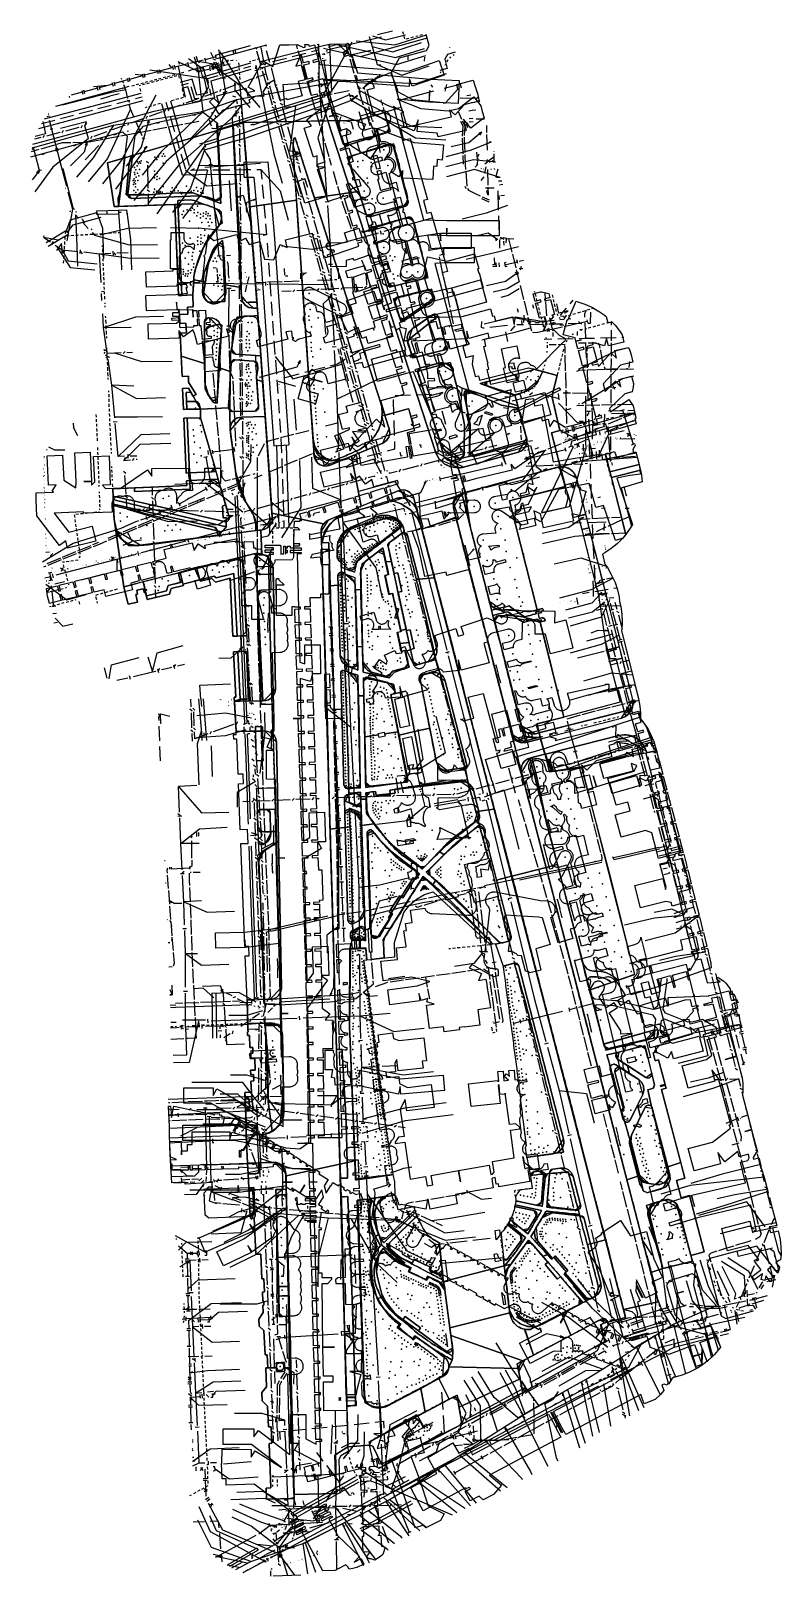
# Model space of a CAD drawing. Header units: metres. Extents: x 17314 to 17509, y 13897 to 14299.
import ezdxf

# ---------------------------------------------------------------- set-up
doc = ezdxf.new("R2010")
doc.units = ezdxf.units.M
for name, color, linetype in [('BENCH', 7, 'Continuous'), ('BOUNDARY', 7, 'Continuous'), ('BUSH', 7, 'Continuous'), ('CURB', 7, 'Continuous'), ('ELECTR_CABLE', 7, 'Continuous'), ('ELECTR_CABLE_COMM', 7, 'Continuous'), ('GAS', 7, 'Continuous'), ('GRASS', 7, 'Continuous'), ('GROUND', 7, 'Continuous'), ('HEAT', 7, 'Continuous'), ('LAMP', 7, 'Continuous'), ('OVERHEAD_POWER_LINE', 7, 'Continuous'), ('ROAD', 7, 'Continuous'), ('SEWER', 7, 'Continuous'), ('SIDEWALK_PATH', 7, 'Continuous'), ('TRASH_BIN', 7, 'Continuous'), ('TREE', 7, 'Continuous'), ('WATER_PIPELINE', 7, 'Continuous')]:
    doc.layers.add(name, color=color, linetype=linetype)

msp = doc.modelspace()

# ---------------------------------------------------------------- linework, layer by layer
at = {"layer": 'BENCH'}
for p in [(17444.07, 14208.7), (17441.85, 14150.86), (17441.13, 14130.72), (17448.39, 14120.89)]:
    msp.add_point(p, dxfattribs=at)
at = {"layer": 'BOUNDARY'}
msp.add_lwpolyline([(17354.56, 14181.19), (17354.51, 14182.44), (17355.5, 14182.52), (17355.36, 14184.5), (17354.43, 14184.44), (17353.81, 14198.69), (17358.16, 14198.78), (17358.12, 14201.09), (17353.71, 14201), (17353.48, 14206.46), (17354.99, 14206.53), (17356.25, 14204.43), (17357.02, 14204.91), (17355.04, 14208.1), (17354.98, 14209.63), (17353.34, 14209.56), (17352.86, 14220.86), (17354.51, 14220.93), (17354.34, 14223.46), (17352.75, 14223.35), (17352.65, 14225.72), (17354.82, 14225.81), (17354.74, 14227.6), (17356.18, 14227.66), (17356.11, 14230.77), (17352.44, 14230.62), (17351.42, 14254.3), (17335.63, 14253.75), (17333.93, 14265.15), (17369.44, 14275.63), (17399.27, 14276.21), (17410.36, 14279.62), (17411.78, 14274.61), (17410.11, 14274.18), (17410.92, 14271.01), (17412.67, 14271.45), (17417.14, 14255.61), (17416.12, 14255.35), (17416.96, 14252.03), (17418.07, 14252.31), (17421.55, 14240), (17422.35, 14236.84), (17420.98, 14236.49), (17421.77, 14233.41), (17422.35, 14231.3), (17423.89, 14231.69), (17424.55, 14229.36), (17427.02, 14219.65), (17428.05, 14217.93), (17426.37, 14217.34), (17427.1, 14214.51), (17429.09, 14215.01), (17428.79, 14212.73), (17429.61, 14209.52), (17430.43, 14209.73), (17430.72, 14208.6), (17443.48, 14211.84), (17450.89, 14209.77), (17449.8, 14205.41), (17449.61, 14204.09), (17451.61, 14195.46), (17449.43, 14194.91), (17453.04, 14180.84), (17438.52, 14177.24), (17445.72, 14148.81), (17447.06, 14149.15), (17447.31, 14148.66), (17446.76, 14148.5), (17446.84, 14148.11), (17445.94, 14147.89), (17446.25, 14146.57), (17447.16, 14146.8), (17447.58, 14146.56), (17447.81, 14146), (17446.49, 14145.68), (17452.61, 14120.91), (17445.59, 14119.2), (17446.62, 14115.21), (17447.72, 14111.25), (17448.88, 14106.68), (17457.24, 14107.69), (17457.24, 14107.69), (17464.84, 14078.77), (17471.05, 14053.97), (17459.46, 14049.94), (17463.01, 14035.86), (17476.31, 14039.54), (17477.81, 14039.43), (17479.75, 14038.46), (17480.04, 14037.26), (17480.31, 14036.25), (17476.36, 14035.22), (17476.73, 14033.81), (17475.86, 14033.58), (17476.41, 14031.48), (17477.29, 14031.71), (17478.96, 14025.35), (17477.8, 14025.04), (17477.85, 14024.85), (17479.01, 14025.16), (17479.21, 14024.38), (17478.03, 14024.07), (17484.11, 14000.96), (17481.92, 14000.39), (17483.11, 13995.86), (17485.31, 13996.44), (17487.49, 13988.1), (17489.15, 13981.81), (17485.7, 13980.83), (17486.12, 13979.35), (17478.41, 13977.48), (17475.24, 13976.4), (17477.21, 13968.74), (17468.17, 13966.77), (17468.71, 13964.7), (17463.03, 13963.24), (17462.21, 13962.79), (17463.28, 13958.48), (17444.11, 13947.84), (17444.43, 13946.54), (17443.18, 13945.82), (17425.51, 13936.59), (17405.22, 13926.56), (17402.93, 13931.18), (17402.08, 13931.49), (17396.48, 13931.02), (17393.09, 13928.91), (17393.39, 13918.87), (17382.45, 13918.62), (17382.47, 13917.64), (17375.31, 13917.39), (17375.18, 13920.33), (17376.42, 13920.39), (17375.95, 13931.94), (17376.71, 13931.97), (17376.53, 13936.27), (17375.77, 13936.24), (17375.55, 13941.61), (17374.16, 13943.01), (17374.07, 13945.23), (17375.28, 13946.69), (17375.08, 13951.61), (17375.6, 13951.63), (17375.46, 13955.01), (17374.92, 13954.99), (17374.64, 13961.31), (17373.42, 13962.43), (17373.33, 13964.23), (17374.44, 13965.96), (17374.35, 13967.92), (17374.64, 13967.92), (17374.6, 13968.92), (17374.31, 13968.91), (17374.21, 13971.33), (17374.75, 13971.35), (17374.61, 13974.79), (17374.06, 13974.77), (17373.78, 13981.19), (17372.48, 13981.14), (17372.07, 13990.56), (17371.09, 13990.51), (17370.74, 13998.47), (17370.52, 14002.06), (17370.38, 14004.88), (17370.02, 14012.15), (17370.03, 14014.82), (17369.68, 14023.29), (17370.66, 14023.33), (17371.36, 14023.36), (17371.26, 14026.22), (17372.01, 14026.24), (17371.94, 14027.91), (17371.19, 14027.88), (17371.17, 14029.03), (17372.38, 14029.08), (17372.26, 14032.13), (17371.04, 14032.08), (17370.99, 14033.42), (17371.75, 14033.45), (17371.7, 14034.96), (17370.93, 14034.93), (17370.84, 14038.11), (17370.36, 14038.09), (17370.32, 14039), (17370.5, 14039.01), (17370.47, 14039.68), (17370.23, 14047.37), (17370.15, 14049.48), (17369.78, 14058.77), (17370.79, 14058.81), (17370.69, 14061.24), (17369.68, 14061.2), (17368.62, 14088.01), (17370.5, 14088.08), (17370.36, 14091.69), (17368.48, 14091.61), (17368.01, 14103.59), (17369.31, 14103.65), (17369.21, 14106.09), (17367.91, 14106.04), (17367.55, 14115.2), (17366.78, 14115.16), (17366.73, 14116.41), (17367.4, 14116.44), (17367.37, 14117.16), (17366.9, 14126.08), (17367.33, 14126.1), (17366.75, 14137.93), (17368.78, 14138.03), (17368.59, 14142.06), (17366.55, 14141.96), (17365.8, 14157.09), (17362.05, 14156.05), (17361.07, 14157.03), (17358.04, 14156.26), (17357.94, 14156.65), (17353.56, 14155.51), (17353.66, 14155.13), (17350.49, 14154.36), (17350.04, 14152.91), (17344.29, 14151.5), (17343.83, 14153.36), (17343.56, 14153.3), (17343.17, 14154.29), (17341.53, 14153.92), (17341.75, 14152.91), (17341.27, 14152.79), (17341.74, 14150.87), (17339.3, 14150.28), (17338.21, 14154.74), (17335.64, 14172.47), (17335.32, 14180.31), (17347.31, 14180.87)], close=True, dxfattribs=at)
at = {"layer": 'BUSH'}
for p in [(17341.76, 14265.39), (17342.26, 14265.44), (17342.68, 14265.64), (17345.99, 14265.68), (17346.23, 14266.65), (17346.77, 14265.99), (17347.18, 14266.68), (17348.13, 14266.87), (17348.51, 14267.49), (17348.87, 14266.85), (17399.08, 14265.48), (17400.32, 14265.72), (17402.52, 14265.27), (17340.92, 14262.64), (17340.96, 14263.97), (17341.06, 14262.13), (17341.28, 14263.31), (17341.43, 14261.41), (17341.67, 14264.33), (17341.76, 14262.43), (17342.01, 14264.98), (17342.07, 14261.74), (17342.27, 14263.44), (17342.49, 14265.07), (17346.13, 14261.24), (17346.17, 14262.99), (17346.22, 14262.07), (17346.81, 14262.43), (17346.86, 14261.6), (17399.09, 14264.15), (17401.5, 14261.18), (17402.71, 14264.17), (17340.64, 14260.51), (17340.68, 14259.47), (17340.82, 14257.96), (17340.83, 14260.05), (17340.89, 14260.95), (17341.12, 14260.44), (17341.19, 14258.87), (17341.24, 14259.64), (17341.28, 14257.43), (17341.79, 14258.09), (17341.8, 14260.54), (17342.18, 14257.13), (17342.8, 14257.76), (17345.99, 14257.49), (17346.15, 14258.27), (17346.72, 14257.75), (17346.74, 14260.82), (17347.27, 14257.43), (17347.5, 14261.06), (17347.66, 14257.72), (17347.73, 14257.24), (17348.17, 14257.54), (17350.37, 14257.7), (17350.79, 14258.62), (17351.34, 14257.83), (17351.77, 14258.75), (17352.31, 14257.89), (17352.91, 14257.43), (17353.39, 14257.46), (17353.82, 14257.34), (17354.31, 14257.37), (17354.84, 14257.65), (17355.35, 14257.44), (17355.72, 14257.75), (17356.42, 14257.97), (17357.12, 14258.73), (17357.45, 14257.78), (17358.17, 14257.44), (17358.28, 14258.49), (17358.63, 14257.82), (17358.79, 14257.22), (17400.53, 14260.45), (17401.67, 14259.94), (17340.87, 14256.94), (17341.46, 14256.86), (17342.28, 14256.7), (17342.66, 14256.99), (17343.26, 14257.01), (17353.16, 14257.04), (17356.08, 14253.39), (17401.5, 14255.5), (17402.82, 14255.77), (17403.77, 14254.77), (17353.33, 14251.71), (17353.72, 14252.61), (17354.66, 14252.94), (17355.6, 14252.76), (17356.49, 14252.94), (17356.52, 14252.16), (17357.21, 14251.37), (17357.39, 14252.24), (17358.09, 14251.82), (17358.13, 14250.81), (17358.85, 14251.28), (17358.91, 14252.08), (17359.48, 14251.78), (17359.56, 14252.42), (17359.61, 14250.65), (17360.01, 14251.37), (17360.08, 14251.98), (17360.08, 14249.75), (17360.64, 14250.56), (17360.65, 14251.4), (17361.03, 14249.61), (17357.46, 14245.83), (17358.21, 14246.44), (17358.34, 14245.55), (17359.18, 14246.23), (17360.21, 14246.32), (17360.41, 14248.77), (17407.28, 14245.1), (17353.41, 14244.24), (17353.63, 14242.78), (17354.13, 14243.6), (17356.09, 14241.84), (17357.37, 14244.83), (17357.4, 14243.86), (17358.18, 14244.69), (17358.2, 14244), (17358.74, 14244.32), (17353.63, 14237.38), (17354.88, 14237.01), (17355.77, 14237.31), (17355.98, 14240.84), (17356, 14239.87), (17356.27, 14238.03), (17356.35, 14238.88), (17361.42, 14239.52), (17361.98, 14240.36), (17362.29, 14239.5), (17407.49, 14240.97), (17408.03, 14239.71), (17408.64, 14240.73), (17353.64, 14236.17), (17353.72, 14236.77), (17354.11, 14235.75), (17354.29, 14236.3), (17354.71, 14235.67), (17354.92, 14236.25), (17355.49, 14236.53), (17361.6, 14233.32), (17362.33, 14234.18), (17362.71, 14235.13), (17362.75, 14233.05), (17363.17, 14235.9), (17363.31, 14233.84), (17363.56, 14234.77), (17363.83, 14233.07), (17408.28, 14236.14), (17408.51, 14234.93), (17409.48, 14235.73), (17363.7, 14232.08), (17386.03, 14229.56), (17386.11, 14228.52), (17386.34, 14225.28), (17361.43, 14223.66), (17361.47, 14222.53), (17361.64, 14221.4), (17362.21, 14223.01), (17362.54, 14220.98), (17362.58, 14222.03), (17370.27, 14221.25), (17386.37, 14224.21), (17386.63, 14221.12), (17361.64, 14220.23), (17362.31, 14216.99), (17362.37, 14217.99), (17362.43, 14218.99), (17362.49, 14219.99), (17369.97, 14219.07), (17369.97, 14217.06), (17370.12, 14218.11), (17370.14, 14219.97), (17370.8, 14219.03), (17370.81, 14220.65), (17370.91, 14218.08), (17370.91, 14217.1), (17386.71, 14220.06), (17386.92, 14217.07), (17362.13, 14214), (17362.19, 14214.99), (17362.25, 14215.99), (17370.46, 14216.24), (17386.98, 14216.1), (17370.03, 14211.33), (17370.1, 14212.09), (17370.21, 14212.59), (17370.25, 14210.6), (17370.58, 14212.25), (17370.65, 14212.73), (17370.69, 14209.67), (17370.71, 14211.53), (17371.11, 14210.57), (17387.25, 14212.3), (17387.32, 14211.3), (17387.39, 14210.3), (17387.46, 14209.3), (17369.73, 14207.38), (17369.86, 14207.82), (17369.93, 14207.01), (17370.15, 14208.62), (17370.18, 14207.43), (17370.37, 14206.43), (17370.41, 14207.04), (17370.61, 14205.4), (17370.63, 14207.92), (17370.95, 14207.01), (17371.29, 14208.7), (17371.71, 14205.58), (17387.53, 14208.31), (17387.6, 14207.31), (17387.67, 14206.31), (17387.74, 14205.31), (17370.03, 14202.51), (17370.09, 14204.78), (17370.12, 14201.81), (17370.18, 14204.21), (17370.21, 14202.99), (17370.39, 14202.18), (17370.5, 14202.64), (17370.59, 14204.54), (17370.6, 14203.68), (17371.17, 14202.52), (17371.39, 14204.44), (17371.44, 14203.42), (17387.81, 14204.32), (17387.88, 14203.32), (17387.95, 14202.32), (17388.02, 14201.32), (17370.13, 14197.28), (17370.55, 14197.62), (17370.63, 14197.07), (17371.04, 14197.71), (17371.4, 14196.97), (17372.35, 14197.01), (17388.09, 14200.33), (17388.16, 14199.33), (17388.23, 14198.33), (17388.3, 14197.33), (17370.14, 14193.02), (17370.15, 14194.1), (17370.15, 14193.54), (17370.29, 14196.75), (17370.52, 14194.92), (17370.57, 14193.22), (17370.64, 14193.67), (17370.66, 14194.12), (17370.78, 14196.05), (17371.6, 14195.19), (17371.9, 14196.15), (17372.63, 14194.59), (17388.51, 14194.34), (17388.58, 14193.34), (17370.13, 14189.53), (17370.14, 14192.48), (17370.14, 14189.04), (17370.55, 14188.78), (17370.57, 14192.74), (17370.57, 14191.39), (17370.59, 14189.28), (17370.63, 14192.23), (17370.74, 14190.15), (17371.34, 14189), (17371.79, 14191.04), (17371.84, 14189.89), (17372.75, 14191.7), (17388.65, 14192.35), (17388.73, 14191.33), (17370.12, 14188.48), (17370.58, 14188.2), (17370.97, 14187.88), (17404.36, 14172.8), (17404.8, 14172.9), (17405.24, 14172.96), (17405.73, 14173), (17406.22, 14173), (17406.7, 14172.95), (17407.18, 14172.86), (17407.65, 14172.73), (17395.85, 14168.85), (17396.22, 14169.17), (17396.62, 14169.45), (17397.04, 14169.7), (17397.48, 14169.91), (17397.94, 14170.08), (17398.35, 14169.74), (17398.36, 14170.32), (17398.83, 14170.47), (17399.04, 14169.96), (17399.29, 14170.66), (17399.29, 14169.19), (17399.68, 14170.23), (17399.76, 14170.86), (17400.22, 14171.05), (17400.25, 14169.58), (17400.33, 14170.5), (17400.68, 14171.25), (17400.97, 14170.77), (17401.14, 14171.44), (17401.25, 14170), (17401.6, 14171.63), (17401.62, 14171.04), (17402.06, 14171.83), (17402.23, 14170.46), (17402.26, 14171.31), (17402.52, 14172.02), (17402.91, 14171.59), (17402.98, 14172.22), (17403.24, 14170.87), (17403.44, 14172.41), (17403.48, 14169.2), (17403.55, 14171.86), (17403.9, 14172.6), (17404.2, 14172.13), (17404.2, 14171.33), (17404.84, 14172.4), (17405.47, 14172.48), (17406.21, 14172.49), (17406.95, 14172.39), (17407.27, 14171.49), (17407.39, 14170.53), (17407.67, 14172.18), (17407.82, 14169.89), (17408.11, 14172.56), (17408.13, 14169.45), (17408.18, 14171.13), (17408.34, 14171.87), (17408.37, 14170.32), (17408.53, 14169.75), (17408.55, 14172.35), (17408.92, 14170.76), (17408.92, 14170.06), (17408.97, 14172.1), (17408.97, 14171.47), (17409.31, 14170.37), (17409.37, 14171.82), (17409.37, 14171.13), (17409.69, 14170.67), (17409.74, 14171.53), (17409.94, 14171.12), (17394.29, 14166.41), (17394.46, 14166.87), (17394.67, 14167.31), (17394.91, 14167.73), (17395.19, 14168.13), (17395.5, 14168.51), (17401.09, 14164.67), (17401.26, 14168.49), (17401.64, 14165.1), (17402.19, 14165.53), (17402.21, 14164.84), (17402.61, 14165.15), (17402.75, 14165.96), (17403, 14165.46), (17403.4, 14165.76), (17403.79, 14166.07), (17404.19, 14166.38), (17409.06, 14165.5), (17409.85, 14166.12), (17409.85, 14165.01), (17394.14, 14164.23), (17394.15, 14163.74), (17394.16, 14162.75), (17394.17, 14163.25), (17394.21, 14162.26), (17394.58, 14161.92), (17394.67, 14163.26), (17394.68, 14163.97), (17394.68, 14162.58), (17394.95, 14161.58), (17395.19, 14162.11), (17395.32, 14161.24), (17395.68, 14160.9), (17395.7, 14161.63), (17396.22, 14161.16), (17397.52, 14162.68), (17397.59, 14161.34), (17397.92, 14161.96), (17397.95, 14160.66), (17398.12, 14161.16), (17398.24, 14163.44), (17398.32, 14162.52), (17398.38, 14161.62), (17398.66, 14162.08), (17398.88, 14162.95), (17399, 14164.13), (17399.05, 14162.39), (17399.43, 14163.38), (17399.45, 14162.7), (17399.84, 14163), (17399.98, 14163.81), (17400.24, 14163.31), (17400.53, 14164.24), (17400.63, 14163.62), (17401.03, 14163.92), (17401.42, 14164.23), (17401.82, 14164.54), (17403.03, 14160.9), (17403.66, 14161.41), (17404.34, 14161.89), (17404.63, 14161.16), (17408.93, 14164.46), (17409.12, 14163.39), (17409.35, 14162.41), (17409.55, 14161.4), (17394.46, 14157.35), (17394.57, 14157.96), (17395.13, 14157.32), (17395.23, 14157.98), (17396.05, 14160.56), (17401.46, 14157.86), (17401.48, 14157.04), (17402.35, 14160.38), (17403.96, 14160.57), (17404.16, 14158.48), (17404.36, 14157.7), (17404.36, 14156.63), (17404.6, 14159.11), (17409.79, 14160.37), (17410.74, 14160.44), (17411.05, 14159.53), (17411.37, 14158.43), (17411.59, 14157.25), (17394.48, 14156.55), (17394.5, 14155.75), (17394.53, 14154.95), (17394.55, 14154.15), (17394.57, 14153.35), (17394.6, 14152.55), (17395.46, 14152.55), (17401.5, 14156.2), (17401.54, 14154.52), (17401.57, 14152.84), (17401.58, 14155.36), (17401.58, 14153.69), (17402.39, 14156.18), (17402.45, 14153.04), (17402.47, 14155.14), (17402.48, 14154.08), (17404.91, 14153.86), (17405.37, 14152.91), (17411.94, 14156.04), (17412.02, 14154.89), (17412.22, 14153.93), (17412.39, 14152.92), (17374.54, 14150.02), (17394.62, 14151.75), (17394.64, 14150.95), (17394.67, 14150.15), (17394.69, 14149.35), (17394.71, 14148.55), (17395.48, 14151.55), (17395.51, 14150.55), (17395.54, 14149.55), (17395.57, 14148.55), (17396.45, 14152.41), (17396.52, 14151.32), (17397.56, 14151.93), (17401.61, 14151.18), (17401.62, 14152), (17405.54, 14152.14), (17405.75, 14151.43), (17406.21, 14150.93), (17406.85, 14151.13), (17407.03, 14150.39), (17411.56, 14152.27), (17411.76, 14151.44), (17412.16, 14148.91), (17374.63, 14148), (17374.73, 14145.8), (17394.74, 14147.75), (17394.76, 14146.95), (17394.78, 14146.15), (17394.81, 14145.35), (17394.83, 14144.55), (17401.77, 14147.37), (17401.77, 14146.54), (17401.78, 14148.21), (17402.6, 14147.78), (17407.32, 14148.46), (17407.49, 14147.64), (17407.71, 14146.86), (17412.47, 14147.98), (17412.73, 14147.01), (17374.83, 14143.71), (17374.92, 14141.71), (17394.86, 14143.75), (17394.88, 14142.96), (17394.9, 14142.16), (17394.93, 14141.36), (17394.95, 14140.56), (17395.72, 14143.55), (17395.75, 14142.55), (17395.78, 14141.55), (17395.81, 14140.55), (17396.8, 14142.4), (17396.8, 14141.2), (17397.85, 14141.75), (17401.85, 14143.49), (17401.86, 14142.7), (17401.87, 14141.91), (17402.7, 14143.12), (17407.33, 14141.89), (17375.01, 14139.8), (17394.97, 14139.76), (17395, 14138.96), (17395.02, 14138.16), (17395.84, 14139.55), (17395.87, 14138.55), (17402.07, 14139.02), (17402.82, 14138.53), (17402.84, 14139.45), (17408.07, 14138.9), (17395.11, 14132.48), (17395.52, 14135.64), (17396.04, 14135.13), (17396.29, 14135.87), (17396.7, 14134.72), (17396.98, 14135.53), (17403.08, 14134.11), (17403.71, 14133.88), (17404.2, 14134.47), (17404.36, 14133.72), (17405.02, 14135.02), (17405.02, 14133.55), (17405.53, 14134.15), (17405.7, 14133.38), (17406.34, 14133.26), (17409.34, 14135.57), (17410.06, 14136.3), (17410.26, 14135.19), (17395.13, 14131.83), (17395.15, 14131.03), (17395.17, 14130.23), (17395.2, 14129.43), (17395.22, 14128.63), (17395.85, 14131.53), (17395.86, 14132.28), (17395.88, 14130.63), (17395.9, 14129.73), (17395.93, 14128.83), (17396.57, 14132.02), (17397.28, 14131.68), (17397.83, 14131.22), (17402.13, 14129.03), (17404.97, 14128.72), (17405.81, 14128.46), (17417.18, 14129.34), (17417.41, 14128.43), (17395.24, 14127.83), (17395.27, 14127.03), (17395.29, 14126.23), (17395.31, 14125.43), (17395.34, 14124.63), (17396.09, 14128), (17396.12, 14127), (17396.15, 14126), (17396.18, 14125), (17402.15, 14128.23), (17402.17, 14127.43), (17402.19, 14126.63), (17403.05, 14127.4), (17403.07, 14126.39), (17403.13, 14125.39), (17404.14, 14127.02), (17405.18, 14126.36), (17405.21, 14127.55), (17406.5, 14127.99), (17406.69, 14127.17), (17406.84, 14126.33), (17406.94, 14125.44), (17407.06, 14124.64), (17417.63, 14127.41), (17417.82, 14126.41), (17418.01, 14125.41), (17395.36, 14123.83), (17395.38, 14123.03), (17395.41, 14122.23), (17395.43, 14121.43), (17395.45, 14120.63), (17396.1, 14122.88), (17396.12, 14121.98), (17396.15, 14121.08), (17396.21, 14124), (17402.25, 14124.23), (17402.27, 14123.43), (17402.27, 14120.54), (17402.29, 14122.63), (17402.31, 14121.83), (17402.33, 14121.03), (17403.06, 14123.32), (17403.09, 14124.35), (17403.09, 14122.27), (17403.12, 14121.26), (17403.92, 14120.52), (17404.05, 14121.65), (17407.22, 14123.88), (17407.42, 14123.1), (17407.58, 14122.32), (17418.25, 14124.34), (17418.5, 14123.25), (17418.68, 14122.26), (17418.87, 14121.25), (17395.48, 14119.83), (17395.5, 14119.03), (17395.52, 14118.23), (17395.55, 14117.44), (17395.57, 14116.64), (17396.18, 14120.18), (17396.2, 14119.28), (17396.23, 14118.38), (17396.25, 14117.48), (17396.28, 14116.58), (17402.27, 14120.01), (17402.29, 14119.46), (17402.3, 14118.91), (17402.31, 14118.36), (17402.33, 14117.81), (17402.34, 14117.26), (17402.35, 14116.71), (17402.92, 14120.31), (17402.94, 14119.51), (17402.96, 14118.71), (17402.98, 14117.91), (17408.72, 14116.46), (17419.41, 14117.66), (17419.7, 14116.64), (17422.04, 14120.29), (17422.63, 14117.58), (17422.79, 14116.69), (17395.59, 14115.84), (17395.62, 14115.04), (17395.64, 14114.24), (17395.66, 14113.44), (17395.69, 14112.64), (17396.31, 14115.68), (17396.33, 14114.78), (17396.36, 14113.88), (17396.39, 14112.98), (17402.37, 14116.16), (17402.38, 14115.61), (17402.39, 14115.06), (17402.41, 14114.51), (17402.42, 14113.96), (17402.43, 14113.41), (17402.45, 14112.86), (17403.02, 14116.31), (17403.04, 14115.51), (17403.06, 14114.71), (17403.08, 14113.91), (17403.1, 14113.11), (17404.21, 14112.67), (17408.86, 14115.67), (17419.9, 14115.66), (17420.09, 14114.62), (17420.39, 14113.58), (17420.6, 14112.56), (17423.62, 14113.9), (17423.78, 14113.04), (17395.71, 14111.84), (17395.73, 14111.04), (17395.76, 14110.24), (17395.78, 14109.44), (17395.8, 14108.64), (17396.41, 14112.08), (17396.59, 14111.01), (17396.62, 14110.01), (17396.65, 14109.01), (17402.46, 14112.31), (17402.48, 14111.76), (17402.49, 14111.21), (17402.59, 14110.63), (17402.6, 14109.83), (17402.62, 14109.03), (17403.12, 14112.31), (17403.14, 14111.51), (17403.4, 14110.56), (17403.45, 14109.51), (17403.46, 14108.45), (17404.22, 14111.46), (17405.32, 14112.11), (17395.83, 14107.84), (17395.85, 14107.04), (17395.87, 14106.24), (17395.9, 14105.44), (17395.92, 14104.64), (17396.55, 14107.07), (17396.57, 14106.17), (17396.6, 14105.27), (17396.63, 14104.37), (17396.68, 14108.01), (17402.64, 14108.23), (17402.66, 14107.43), (17402.68, 14106.63), (17402.7, 14105.83), (17402.72, 14105.03), (17402.8, 14104.6), (17403.27, 14104.65), (17403.36, 14105.42), (17403.39, 14106.41), (17403.45, 14107.43), (17404.07, 14104.74), (17404.23, 14105.46), (17404.44, 14106.67), (17404.61, 14107.94), (17405.63, 14107.21), (17406.45, 14105), (17406.8, 14105.82), (17407.25, 14105.09), (17407.78, 14105.91), (17408.04, 14105.18), (17410.35, 14107.75), (17410.5, 14107.01), (17395.92, 14103.85), (17395.99, 14103.17), (17396.5, 14102.79), (17396.59, 14103.57), (17397.24, 14102.85), (17397.32, 14103.46), (17397.97, 14102.93), (17398.74, 14103.09), (17424.18, 14102.22), (17425.07, 14102.12), (17425.9, 14102.45), (17396.88, 14096.5), (17397.31, 14096.29), (17402.91, 14097.95), (17402.97, 14097.3), (17403.02, 14096.63), (17403.09, 14098.57), (17403.54, 14097), (17403.57, 14098.98), (17403.69, 14097.84), (17403.78, 14096.41), (17404.25, 14098.7), (17404.31, 14096.97), (17405.13, 14097.52), (17405.13, 14096.6), (17405.32, 14098.73), (17406.42, 14099.12), (17407.06, 14098.44), (17407.43, 14099.26), (17408.4, 14099.18), (17396.37, 14096.19), (17396.37, 14095.58), (17396.4, 14094.78), (17396.42, 14093.98), (17396.44, 14093.18), (17396.47, 14092.38), (17397, 14095.35), (17397.11, 14094.45), (17397.17, 14093.5), (17397.24, 14092.59), (17397.75, 14096.08), (17398.18, 14095.87), (17398.57, 14095.6), (17399.66, 14093.43), (17399.68, 14092.93), (17399.7, 14092.43), (17403.28, 14095.98), (17403.67, 14095.46), (17404.05, 14094.9), (17404.39, 14095.84), (17404.54, 14094.42), (17404.81, 14095.1), (17427.11, 14093.79), (17427.46, 14095.96), (17427.55, 14094.81), (17427.65, 14094.19), (17428.03, 14095.35), (17428.17, 14094.59), (17428.47, 14096.08), (17428.66, 14095.02), (17396.49, 14091.58), (17396.51, 14090.78), (17396.54, 14089.98), (17396.56, 14089.18), (17396.58, 14088.38), (17397.3, 14091.76), (17397.32, 14091.01), (17397.35, 14090.28), (17397.38, 14089.55), (17397.43, 14088.7), (17399.71, 14091.93), (17399.73, 14091.43), (17399.75, 14090.93), (17399.77, 14090.43), (17399.78, 14089.93), (17399.8, 14089.43), (17399.82, 14088.93), (17399.84, 14088.43), (17396.61, 14087.58), (17396.63, 14086.78), (17396.65, 14085.99), (17396.68, 14085.19), (17396.7, 14084.39), (17397.41, 14087.73), (17397.43, 14085.75), (17397.44, 14084.92), (17397.47, 14086.73), (17399.85, 14087.93), (17399.87, 14087.43), (17399.89, 14086.93), (17399.91, 14086.43), (17399.92, 14085.93), (17399.94, 14085.43), (17399.96, 14084.93), (17399.97, 14084.43), (17403.44, 14087.86), (17403.46, 14086.93), (17404.29, 14086.89), (17404.98, 14086.15), (17414.39, 14084.7), (17414.74, 14084.24), (17415.41, 14084.19), (17415.49, 14084.82), (17416.06, 14084.23), (17416.34, 14084.64), (17416.52, 14085.27), (17416.72, 14084.39), (17416.98, 14084.84), (17425.95, 14084.76), (17426.82, 14084.68), (17428.46, 14085.11), (17429.03, 14085.82), (17429.3, 14085.01), (17429.89, 14085.77), (17396.72, 14083.59), (17396.75, 14082.79), (17396.77, 14081.99), (17396.79, 14081.19), (17396.82, 14080.39), (17397.49, 14084.14), (17397.52, 14083.41), (17397.57, 14081.38), (17397.59, 14080.43), (17397.6, 14082.39), (17399.99, 14083.93), (17400.01, 14083.43), (17400.03, 14082.94), (17400.04, 14082.44), (17400.06, 14081.94), (17400.08, 14081.44), (17400.1, 14080.94), (17400.11, 14080.44), (17407.73, 14083.86), (17407.76, 14083.09), (17408.29, 14083.46), (17408.38, 14082.43), (17408.83, 14083.04), (17409.17, 14081.81), (17409.35, 14082.65), (17409.77, 14081.55), (17409.9, 14082.2), (17410.32, 14081.18), (17410.44, 14081.78), (17411, 14081.33), (17415.07, 14083.98), (17415.4, 14083.74), (17415.75, 14083.97), (17415.78, 14083.55), (17416.12, 14083.79), (17416.42, 14084.09), (17419.33, 14080.54), (17419.69, 14081.06), (17419.98, 14080.58), (17420.14, 14081.44), (17420.58, 14081.88), (17420.66, 14081.02), (17425.27, 14080.86), (17425.53, 14082.64), (17425.92, 14083.9), (17425.96, 14080.23), (17396.84, 14079.59), (17396.86, 14078.79), (17396.89, 14077.99), (17396.91, 14077.19), (17396.93, 14076.39), (17397.6, 14077.92), (17397.62, 14079.65), (17397.65, 14078.83), (17397.68, 14076.98), (17400.13, 14079.94), (17400.15, 14079.44), (17400.17, 14078.94), (17400.18, 14078.44), (17400.2, 14077.94), (17400.22, 14077.44), (17400.23, 14076.94), (17400.25, 14076.44), (17410.24, 14076.38), (17410.6, 14077.6), (17410.87, 14076.98), (17411.01, 14078.11), (17411.26, 14077.53), (17411.63, 14078.08), (17415.8, 14076.41), (17415.98, 14076.74), (17416.16, 14076.4), (17416.23, 14076.99), (17416.37, 14076.67), (17416.44, 14076.22), (17416.6, 14076.94), (17416.64, 14076.45), (17416.84, 14076.67), (17417.12, 14076.38), (17419.72, 14080.04), (17420.17, 14079.61), (17420.61, 14080.07), (17420.64, 14079.15), (17425.09, 14079.99), (17425.71, 14079.38), (17425.92, 14077.59), (17426.6, 14078.21), (17426.74, 14077.29), (17396.96, 14075.59), (17396.98, 14074.79), (17397, 14073.99), (17397.02, 14073.19), (17397.05, 14072.39), (17397.71, 14076.07), (17397.74, 14074.29), (17397.76, 14075.18), (17397.81, 14073.3), (17397.85, 14072.39), (17400.27, 14075.94), (17400.29, 14075.44), (17400.3, 14074.94), (17400.32, 14074.44), (17400.34, 14073.94), (17400.36, 14073.44), (17400.37, 14072.94), (17400.39, 14072.44), (17406.62, 14073.45), (17406.66, 14074.8), (17407.14, 14074.04), (17407.18, 14072.94), (17407.5, 14073.47), (17407.51, 14074.61), (17407.8, 14075.36), (17407.81, 14074.01), (17408.19, 14074.57), (17408.54, 14075.16), (17415.42, 14075.82), (17415.6, 14076.1), (17415.96, 14076.08), (17416.89, 14076.14), (17417.4, 14076.13), (17426.6, 14073.55), (17427.21, 14073), (17396.99, 14069.05), (17397.03, 14068.4), (17397.07, 14071.59), (17397.63, 14068.32), (17397.78, 14071.43), (17397.8, 14068.98), (17400.41, 14071.94), (17400.43, 14071.44), (17404.13, 14068.4), (17404.91, 14068.69), (17405.35, 14068.2), (17405.63, 14068.99), (17397.3, 14067.72), (17397.65, 14064.73), (17397.97, 14065.2), (17398.03, 14067.85), (17398.11, 14064.4), (17398.15, 14064.89), (17398.31, 14065.4), (17398.5, 14065.07), (17398.5, 14064.62), (17398.67, 14065.59), (17398.87, 14065.25), (17399.02, 14065.77), (17399.07, 14064.48), (17399.36, 14065.94), (17399.58, 14065.39), (17399.71, 14066.08), (17400.02, 14064.81), (17400.32, 14065.8), (17400.49, 14065.22), (17400.57, 14064.36), (17403.96, 14067.53), (17404.17, 14066.71), (17404.75, 14067.57), (17397.59, 14064), (17397.78, 14063.36), (17398.27, 14063.88), (17398.31, 14063.12), (17398.49, 14063.43), (17398.7, 14063.12), (17398.9, 14063.45), (17399.01, 14063.84), (17399.11, 14063.13), (17399.28, 14063.45), (17399.53, 14063.15), (17399.69, 14063.45), (17399.8, 14064), (17399.93, 14063.18), (17400.21, 14063.73), (17400.33, 14063.32), (17400.64, 14063.62), (17397.72, 14056.4), (17397.74, 14059.9), (17397.76, 14059.47), (17397.76, 14058.84), (17397.77, 14058.09), (17397.79, 14057.25), (17398.38, 14057.56), (17398.44, 14060), (17400.11, 14058.06), (17400.2, 14057.22), (17400.31, 14056.42), (17400.41, 14059.86), (17400.67, 14058.87), (17397.72, 14054.09), (17397.77, 14055.66), (17397.81, 14054.9), (17397.81, 14053.31), (17398.27, 14053.7), (17399.85, 14053.97), (17400.11, 14053.04), (17400.21, 14052.09), (17400.42, 14055.63), (17400.53, 14054.84), (17400.64, 14054.05), (17400.75, 14053.26), (17400.86, 14052.46), (17437.45, 14055.82), (17437.62, 14055.04), (17437.88, 14052.65), (17397.71, 14049.95), (17397.74, 14050.68), (17400.97, 14051.67), (17401.4, 14048.5), (17437.96, 14051.85), (17438.05, 14051.06), (17438.14, 14050.26), (17438.17, 14049.46), (17438.24, 14048.66), (17438.75, 14050.81), (17438.92, 14049.83), (17439.03, 14048.86), (17439.88, 14049.44), (17397.71, 14045.07), (17397.78, 14045.84), (17400.71, 14046.83), (17400.85, 14045.84), (17400.98, 14044.85), (17401.51, 14047.71), (17401.62, 14046.91), (17401.72, 14046.12), (17401.83, 14045.33), (17401.94, 14044.54), (17438.31, 14047.87), (17438.38, 14047.07), (17438.51, 14046.28), (17438.63, 14045.49), (17438.76, 14044.7), (17439.09, 14047.79), (17439.22, 14046.78), (17439.41, 14045.84), (17439.61, 14044.83), (17440.45, 14044.58), (17397.84, 14041.17), (17397.87, 14040.45), (17401.12, 14043.86), (17401.25, 14042.86), (17401.39, 14041.87), (17401.52, 14040.88), (17402.05, 14043.74), (17402.16, 14042.95), (17402.26, 14042.16), (17402.37, 14041.37), (17402.48, 14040.57), (17439, 14043.93), (17439.1, 14043.13), (17439.26, 14042.32), (17439.84, 14043.85), (17440.03, 14042.88), (17376.89, 14036.73), (17397.74, 14039.76), (17401.65, 14039.9), (17401.78, 14038.91), (17401.9, 14037.92), (17402.31, 14037.02), (17402.43, 14036.03), (17402.58, 14039.78), (17402.68, 14038.99), (17402.78, 14038.19), (17403.01, 14037.32), (17403.07, 14036.82), (17403.13, 14036.33), (17439.51, 14039.96), (17439.61, 14039.16), (17439.72, 14038.37), (17439.82, 14037.58), (17439.92, 14036.78), (17440.07, 14036), (17440.32, 14039.86), (17440.43, 14038.88), (17440.63, 14037.85), (17440.76, 14036.85), (17441.38, 14039.14), (17376.93, 14035.05), (17376.98, 14033.47), (17401.36, 14035.77), (17401.55, 14034.55), (17402.56, 14035.03), (17402.68, 14034.04), (17402.81, 14033.05), (17402.93, 14032.06), (17403.2, 14035.83), (17403.26, 14035.33), (17403.33, 14034.84), (17403.39, 14034.34), (17403.46, 14033.85), (17403.52, 14033.35), (17403.59, 14032.86), (17403.65, 14032.36), (17440.17, 14035.2), (17440.26, 14034.41), (17440.35, 14033.61), (17440.45, 14032.82), (17440.54, 14032.02), (17440.91, 14035.81), (17441.04, 14034.81), (17441.23, 14033.81), (17441.31, 14032.79), (17441.99, 14034.49), (17442.27, 14033.31), (17442.84, 14034.24), (17377.41, 14030.33), (17377.53, 14028.58), (17398.38, 14029.29), (17398.5, 14028.37), (17398.89, 14029.75), (17399.02, 14028.95), (17399.21, 14028.17), (17399.96, 14027.98), (17401.97, 14030.66), (17402.22, 14029.45), (17402.3, 14028.27), (17403.05, 14031.06), (17403.18, 14030.07), (17403.3, 14029.08), (17403.43, 14028.08), (17403.72, 14031.86), (17403.78, 14031.37), (17403.84, 14030.87), (17403.91, 14030.38), (17403.97, 14029.88), (17404.04, 14029.39), (17404.1, 14028.89), (17404.17, 14028.39), (17440.91, 14028.85), (17441, 14028.05), (17441.42, 14031.79), (17441.63, 14029.29), (17441.74, 14028.31), (17442.82, 14027.98), (17471.51, 14031.79), (17377.55, 14026.77), (17398.65, 14025.45), (17398.67, 14027.59), (17398.78, 14026.15), (17398.79, 14026.8), (17398.84, 14024.71), (17399.33, 14025.74), (17399.36, 14027.4), (17399.36, 14026.49), (17399.49, 14025.02), (17400.06, 14026.94), (17402.95, 14027.27), (17403.05, 14026.47), (17403.16, 14025.68), (17403.26, 14024.89), (17403.37, 14024.09), (17403.7, 14026.79), (17403.81, 14025.99), (17403.92, 14025.2), (17404.03, 14024.41), (17404.23, 14027.9), (17404.3, 14027.4), (17404.36, 14026.91), (17404.43, 14026.41), (17404.49, 14025.91), (17404.55, 14025.42), (17404.62, 14024.92), (17404.68, 14024.43), (17404.75, 14023.93), (17441.1, 14027.26), (17441.19, 14026.46), (17441.28, 14025.67), (17441.9, 14027.36), (17441.96, 14026.45), (17442.04, 14025.51), (17442.84, 14026.75), (17398.65, 14022.48), (17398.66, 14021.72), (17398.73, 14021.02), (17398.73, 14020.26), (17399.25, 14021.37), (17399.36, 14022.03), (17399.41, 14020.68), (17402.43, 14023.2), (17402.8, 14020.31), (17403.47, 14023.3), (17403.58, 14022.51), (17403.68, 14021.71), (17403.79, 14020.92), (17403.89, 14020.13), (17404.13, 14023.62), (17404.24, 14022.82), (17404.35, 14022.03), (17404.46, 14021.24), (17404.57, 14020.44), (17404.81, 14023.44), (17404.88, 14022.94), (17404.94, 14022.44), (17405.01, 14021.95), (17405.07, 14021.45), (17405.14, 14020.96), (17405.2, 14020.46), (17405.27, 14019.97), (17442.5, 14022.71), (17472.52, 14023.43), (17398.71, 14017.98), (17398.86, 14017.27), (17399.37, 14017.77), (17404, 14019.34), (17404.1, 14018.54), (17404.21, 14017.75), (17404.31, 14016.96), (17404.67, 14019.65), (17404.78, 14018.86), (17404.89, 14018.07), (17405, 14017.27), (17405.1, 14016.48), (17405.33, 14019.47), (17405.4, 14018.97), (17405.47, 14018.48), (17405.54, 14017.98), (17405.6, 14017.49), (17405.67, 14016.99), (17405.74, 14016.5), (17470.08, 14018.67), (17399, 14014.51), (17399.05, 14013.76), (17399.12, 14013.04), (17399.17, 14012.27), (17399.57, 14014.15), (17399.58, 14012.77), (17399.71, 14013.42), (17403.81, 14013.01), (17405.15, 14013.12), (17405.28, 14012.13), (17406, 14013.6), (17406.11, 14012.81), (17406.21, 14012.02), (17471.55, 14012.3), (17476.37, 14013.57), (17476.62, 14012.53), (17399.3, 14009.56), (17399.31, 14008.85), (17399.34, 14008.12), (17399.91, 14009.83), (17399.91, 14009.22), (17399.98, 14008.48), (17404.33, 14010.47), (17405.41, 14011.14), (17405.54, 14010.15), (17405.67, 14009.16), (17405.8, 14008.17), (17406.31, 14011.22), (17406.42, 14010.43), (17406.52, 14009.64), (17406.63, 14008.84), (17406.73, 14008.05), (17444.06, 14008.18), (17445.1, 14008.35), (17447.4, 14008.79), (17448.15, 14007.83), (17471.43, 14011.37), (17471.83, 14009.7), (17471.91, 14010.64), (17472.31, 14008.23), (17472.38, 14011.46), (17472.42, 14009.25), (17472.63, 14010.01), (17473.13, 14008.57), (17476.74, 14009.26), (17477.47, 14009.95), (17477.67, 14008.91), (17399.26, 14004), (17399.27, 14004.83), (17399.82, 14004.32), (17403.98, 14003.92), (17405.06, 14004.31), (17405.93, 14007.17), (17406.06, 14006.18), (17406.19, 14005.19), (17406.32, 14004.2), (17406.84, 14007.26), (17406.94, 14006.46), (17407.04, 14005.67), (17407.15, 14004.88), (17407.25, 14004.08), (17444.2, 14007.24), (17445.13, 14007.34), (17446.11, 14007.5), (17447.13, 14007.66), (17472.6, 14007.23), (17473.05, 14005.26), (17473.2, 14006.33), (17473.33, 14004.28), (17473.35, 14007.41), (17473.91, 14005.59), (17474.14, 14004.57), (17399.3, 14003.17), (17399.31, 14002.31), (17399.39, 14001.48), (17399.91, 14003.57), (17399.97, 14002.84), (17399.99, 14002.21), (17400.14, 14001.46), (17400.67, 14002.2), (17400.85, 14001.52), (17401.55, 14002.62), (17401.64, 14001.56), (17404.75, 14003.15), (17406.45, 14003.21), (17407.36, 14003.29), (17444.89, 14001), (17445.52, 13999.95), (17445.59, 14000.85), (17450.26, 14000.04), (17450.34, 14001.04), (17450.76, 14001.94), (17451.75, 14002.08), (17473.82, 14002.65), (17474.07, 14003.6), (17474.23, 14001.17), (17474.6, 14002.03), (17474.68, 14002.96), (17474.99, 14000.88), (17477.95, 14003.71), (17478.56, 14002.68), (17478.91, 14003.66), (17479.1, 14001.82), (17479.32, 14002.72), (17441.39, 13996.54), (17442.27, 13996.35), (17443.15, 13996.17), (17444.03, 13995.98), (17444.37, 13996.9), (17444.91, 13995.8), (17445.24, 13996.48), (17445.3, 13997.26), (17445.38, 13998.16), (17445.45, 13999.05), (17449.94, 13996.27), (17450.02, 13997.27), (17399.83, 13994.61), (17399.91, 13993.75), (17399.94, 13992.89), (17399.94, 13992.05), (17400.51, 13994.19), (17400.57, 13994.89), (17400.7, 13992.37), (17400.77, 13993.29), (17401.17, 13994.18), (17401.32, 13994.94), (17401.51, 13992.42), (17401.67, 13993.21), (17401.88, 13993.96), (17401.99, 13994.71), (17404.9, 13992.12), (17405.06, 13992.8), (17405.26, 13993.51), (17405.6, 13992.31), (17405.74, 13993.05), (17407.23, 13994.92), (17407.98, 13995.07), (17440.19, 13991.99), (17441.07, 13991.81), (17450, 13995.19), (17480.49, 13994.61), (17480.63, 13993.62), (17481.28, 13994.03), (17481.7, 13993.09), (17379.06, 13988.86), (17399.93, 13991.23), (17400.04, 13989.33), (17401.64, 13988.94), (17401.77, 13988.15), (17405.24, 13988.37), (17405.33, 13987.92), (17405.77, 13988.67), (17406.17, 13987.97), (17407.05, 13988.33), (17407.13, 13987.81), (17413.5, 13988.11), (17414.14, 13988.74), (17414.75, 13988.22), (17414.78, 13989.38), (17440.4, 13990.72), (17441.1, 13990.15), (17441.8, 13989.59), (17441.95, 13991.62), (17442.25, 13990.59), (17442.45, 13989.14), (17442.83, 13991.44), (17442.87, 13989.78), (17443.33, 13990.43), (17443.67, 13991.16), (17447.55, 13988.92), (17447.91, 13989.51), (17448.11, 13988.88), (17448.31, 13990.09), (17448.47, 13989.48), (17448.89, 13990.47), (17448.93, 13990.01), (17449.58, 13990.57), (17449.65, 13990.12), (17450.27, 13990.49), (17450.35, 13989.99), (17450.97, 13990.41), (17451.04, 13989.91), (17451.66, 13990.33), (17451.74, 13989.83), (17452.36, 13990.25), (17452.43, 13989.75), (17453.05, 13990.17), (17453.13, 13989.67), (17482.19, 13988.04), (17482.61, 13990.15), (17482.92, 13989.16), (17483.16, 13988.21), (17379.14, 13985.52), (17401.92, 13987.37), (17402.09, 13986.59), (17402.53, 13984.04), (17402.94, 13984.64), (17403.25, 13983.92), (17405.44, 13987.46), (17405.84, 13987.06), (17406.46, 13987.16), (17406.82, 13987.47), (17409, 13983.7), (17409.64, 13984.33), (17410.29, 13984.96), (17410.73, 13984.28), (17410.93, 13985.59), (17411.57, 13986.22), (17411.61, 13985.14), (17412.21, 13986.85), (17412.39, 13985.91), (17412.86, 13987.48), (17413.18, 13986.68), (17413.97, 13987.45), (17438.07, 13986.82), (17438.77, 13986.26), (17439.39, 13984.37), (17439.4, 13985.75), (17439.92, 13985.1), (17446.41, 13986.41), (17446.49, 13987.1), (17446.63, 13985.75), (17446.86, 13986.38), (17446.97, 13987.1), (17447.07, 13985.21), (17447.22, 13985.78), (17482.92, 13985.62), (17483.37, 13987.23), (17483.66, 13986.23), (17483.92, 13985.25), (17484.17, 13984.24), (17400.35, 13983.23), (17400.43, 13982.39), (17402.04, 13981.68), (17402.41, 13981.07), (17402.78, 13982.27), (17402.79, 13983.62), (17402.82, 13981.83), (17402.96, 13982.75), (17403.04, 13983.21), (17403.25, 13982.38), (17403.43, 13982.85), (17403.52, 13983.36), (17405.9, 13979.73), (17409.13, 13983.1), (17409.83, 13982.53), (17409.93, 13983.49), (17410.52, 13981.96), (17410.65, 13982.82), (17411.25, 13981.44), (17411.51, 13982.19), (17411.59, 13983.47), (17412.07, 13981.06), (17412.51, 13981.73), (17412.89, 13980.68), (17413.44, 13982.27), (17413.51, 13981.28), (17413.7, 13980.31), (17414.51, 13980.82), (17414.52, 13979.94), (17415.51, 13980.37), (17415.8, 13981.25), (17416.51, 13979.91), (17418.24, 13980.2), (17437.49, 13983.36), (17437.79, 13982.19), (17438.33, 13982.92), (17438.86, 13983.65), (17441.65, 13980.03), (17442.13, 13980.67), (17442.33, 13980.03), (17442.6, 13981.32), (17442.81, 13980.67), (17443.07, 13981.96), (17443.28, 13981.32), (17443.55, 13982.61), (17443.75, 13981.96), (17449.13, 13982.95), (17449.8, 13982.21), (17450.86, 13982.51), (17451.51, 13981.75), (17452.16, 13981), (17452.82, 13980.24), (17400.51, 13976.86), (17400.59, 13976.08), (17401.16, 13976.56), (17401.22, 13975.76), (17401.64, 13976.76), (17401.79, 13975.89), (17405.53, 13978.67), (17405.71, 13975.92), (17406.72, 13979.05), (17407.48, 13978.4), (17410.18, 13976.81), (17410.35, 13975.91), (17415.34, 13979.57), (17416.16, 13979.2), (17416.98, 13978.82), (17417.52, 13979.46), (17417.8, 13978.45), (17418.52, 13979), (17418.62, 13978.08), (17419.44, 13977.71), (17438.73, 13975.98), (17438.84, 13976.37), (17439.03, 13976.72), (17439.11, 13975.82), (17439.21, 13976.21), (17439.27, 13977.04), (17439.41, 13976.55), (17439.51, 13977.36), (17439.65, 13976.87), (17439.74, 13977.68), (17439.88, 13977.2), (17440.12, 13977.52), (17440.43, 13976.84), (17441.02, 13977.63), (17441.18, 13979.38), (17441.6, 13978.43), (17441.86, 13979.38), (17445.79, 13978.2), (17446.07, 13979.18), (17446.45, 13977.44), (17453.47, 13979.48), (17454.13, 13978.73), (17454.78, 13977.97), (17455.07, 13976.11), (17455.43, 13977.21), (17379.26, 13975.46), (17379.33, 13973.63), (17379.33, 13971.78), (17400.63, 13975.27), (17400.64, 13974.46), (17400.71, 13973.62), (17400.73, 13972.79), (17400.74, 13971.94), (17401.37, 13973.29), (17401.59, 13972.53), (17405.95, 13974.91), (17406.62, 13972.21), (17410.43, 13975.25), (17410.98, 13975.62), (17411.07, 13974.96), (17411.62, 13975.33), (17411.71, 13974.67), (17412.26, 13975.04), (17412.34, 13974.38), (17412.89, 13974.75), (17413.53, 13974.46), (17414.17, 13974.17), (17414.81, 13973.88), (17414.89, 13973.22), (17415.44, 13973.59), (17415.53, 13972.93), (17416.08, 13973.3), (17416.17, 13972.64), (17416.72, 13973.01), (17416.86, 13972.39), (17417.36, 13972.88), (17417.62, 13973.43), (17417.78, 13973.79), (17417.98, 13973.27), (17418.04, 13973.67), (17418.07, 13972.54), (17418.35, 13973.1), (17418.4, 13973.51), (17418.71, 13972.94), (17418.77, 13973.34), (17418.79, 13972.21), (17419.07, 13972.77), (17419.13, 13973.18), (17419.43, 13971.76), (17419.44, 13972.6), (17419.5, 13973.01), (17419.75, 13972.34), (17419.84, 13972.8), (17419.97, 13972.01), (17420.09, 13971.63), (17420.12, 13972.52), (17420.33, 13972.18), (17420.46, 13971.8), (17438.71, 13975.58), (17438.75, 13975.19), (17438.79, 13974.79), (17438.84, 13974.39), (17438.88, 13973.99), (17438.92, 13973.6), (17439.13, 13975.42), (17439.13, 13973.07), (17439.17, 13975.02), (17439.21, 13974.63), (17439.21, 13972.28), (17439.26, 13974.23), (17439.3, 13973.83), (17439.95, 13973.86), (17440.06, 13972.83), (17440.16, 13971.83), (17451.63, 13973.14), (17452.31, 13972.37), (17452.97, 13971.65), (17455.72, 13975.35), (17456.38, 13974.59), (17457.03, 13973.84), (17457.69, 13973.08), (17400.73, 13971.09), (17400.74, 13970.25), (17400.81, 13969.42), (17401.31, 13970.71), (17401.85, 13971.5), (17402.1, 13970.49), (17403.26, 13967.66), (17406.87, 13971.24), (17407.26, 13970.32), (17407.84, 13969.51), (17408.45, 13968.72), (17409.07, 13967.93), (17417.01, 13968.5), (17419.54, 13970.97), (17419.64, 13970.17), (17419.79, 13969.2), (17419.92, 13968.21), (17420.14, 13971.23), (17420.19, 13970.84), (17420.24, 13970.44), (17420.51, 13971.4), (17420.55, 13969.94), (17420.57, 13971.01), (17420.62, 13970.61), (17420.66, 13969.15), (17420.76, 13968.36), (17439.3, 13971.48), (17439.38, 13970.69), (17439.47, 13969.89), (17439.55, 13969.1), (17439.64, 13968.3), (17440.27, 13970.84), (17440.37, 13969.85), (17440.48, 13968.85), (17440.59, 13967.86), (17451.56, 13967.76), (17452.45, 13968.23), (17453.31, 13967.84), (17453.33, 13968.7), (17454.02, 13968.21), (17379.5, 13967.2), (17401.01, 13964.16), (17403.83, 13966.84), (17404.45, 13966.05), (17409.68, 13967.13), (17410.4, 13966.44), (17413.01, 13965.77), (17413.81, 13965.14), (17414.68, 13964.55), (17415.51, 13963.94), (17417.67, 13967.42), (17420.05, 13967.22), (17420.18, 13966.23), (17420.31, 13965.24), (17420.44, 13964.24), (17420.87, 13967.56), (17420.97, 13966.77), (17421.07, 13965.98), (17421.18, 13965.18), (17421.28, 13964.39), (17421.39, 13963.6), (17439.73, 13967.51), (17440.2, 13965.8), (17440.42, 13965.46), (17440.53, 13966.01), (17440.67, 13965.15), (17440.76, 13965.68), (17440.79, 13966.98), (17440.94, 13964.86), (17441.01, 13965.37), (17441.14, 13966.26), (17441.24, 13964.59), (17441.29, 13965.08), (17441.55, 13964.35), (17441.59, 13964.82), (17441.64, 13965.64), (17441.89, 13964.13), (17441.91, 13964.59), (17442.25, 13963.95), (17442.26, 13965.14), (17442.26, 13964.39), (17442.47, 13966.08), (17442.62, 13964.22), (17442.62, 13963.79), (17442.98, 13964.78), (17443, 13964.09), (17443, 13963.67), (17443.39, 13963.99), (17443.39, 13963.58), (17443.61, 13965.56), (17443.75, 13964.58), (17443.78, 13963.92), (17444.18, 13963.9), (17444.55, 13964.56), (17444.58, 13963.91), (17444.98, 13963.96), (17445.33, 13964.7), (17445.37, 13964.04), (17445.37, 13963.63), (17445.75, 13964.16), (17445.75, 13963.74), (17446.12, 13964.31), (17446.13, 13963.88), (17446.26, 13964.95), (17446.49, 13964.05), (17446.95, 13964.46), (17447.15, 13965.42), (17447.66, 13964.84), (17448.03, 13965.89), (17448.37, 13965.21), (17448.91, 13966.35), (17449.07, 13965.59), (17449.78, 13965.96), (17449.8, 13966.82), (17450.49, 13966.34), (17450.68, 13967.29), (17451.19, 13966.71), (17451.9, 13967.09), (17452.61, 13967.46), (17401.05, 13963.4), (17401.12, 13962.61), (17401.17, 13960.86), (17401.2, 13960.1), (17407.18, 13961.79), (17407.56, 13962.57), (17407.99, 13961.2), (17408.8, 13960.61), (17409.61, 13960.02), (17416.75, 13961.49), (17417.31, 13961.08), (17420.15, 13959.99), (17420.57, 13963.25), (17421.47, 13959.9), (17421.49, 13962.8), (17421.96, 13960.37), (17422.01, 13959.97), (17422.06, 13959.57), (17443.78, 13963.52), (17444.18, 13963.5), (17444.58, 13963.51), (17444.98, 13963.55), (17401.19, 13957.58), (17401.28, 13956.76), (17401.3, 13955.92), (17410.41, 13959.43), (17410.58, 13957.88), (17411.22, 13958.84), (17411.73, 13957.04), (17412.03, 13958.25), (17412.84, 13957.66), (17413.64, 13957.07), (17413.85, 13957.78), (17414.09, 13958.11), (17414.17, 13957.29), (17414.23, 13957.7), (17414.42, 13958.05), (17414.54, 13957.48), (17414.74, 13957.82), (17414.78, 13956.93), (17415.06, 13957.58), (17415.39, 13957.35), (17415.58, 13956.34), (17415.71, 13957.11), (17416.03, 13956.87), (17416.36, 13956.64), (17416.39, 13955.75), (17416.68, 13956.4), (17417, 13956.17), (17417.32, 13955.93), (17417.65, 13955.69), (17419.66, 13959.36), (17420.22, 13958.95), (17420.79, 13958.54), (17420.89, 13959.4), (17421.35, 13958.13), (17421.57, 13958.86), (17421.92, 13957.71), (17422.11, 13959.18), (17422.17, 13958.78), (17422.22, 13958.38), (17422.27, 13957.99), (17422.32, 13957.59), (17422.38, 13957.2), (17451.96, 13955.87), (17452.5, 13956.74), (17453.48, 13957.06), (17454.43, 13956.68), (17454.92, 13955.77), (17454.96, 13957.23), (17455.39, 13957.49), (17455.62, 13956.72), (17455.64, 13955.86), (17455.9, 13957.52), (17456.11, 13956.07), (17456.35, 13957.38), (17456.43, 13956.47), (17456.55, 13956.92), (17456.87, 13957.37), (17401.29, 13953.8), (17401.35, 13952.96), (17401.39, 13952.13), (17417.2, 13955.16), (17417.97, 13955.46), (17418.01, 13954.57), (17418.29, 13955.22), (17418.62, 13954.99), (17418.81, 13953.98), (17418.94, 13954.75), (17419.26, 13954.51), (17419.59, 13954.28), (17419.84, 13953.78), (17419.89, 13952.75), (17420.41, 13953.37), (17420.63, 13952.1), (17420.94, 13952.91), (17421.21, 13951.59), (17421.23, 13952.29), (17449.85, 13953.7), (17450.17, 13954.14), (17450.32, 13954.64), (17450.4, 13953.67), (17450.68, 13955.03), (17450.87, 13953.49), (17451.1, 13954.33), (17451.16, 13955.18), (17451.37, 13953.53), (17451.77, 13953.79), (17452.1, 13954.86), (17452.87, 13954.17), (17453.89, 13954.13), (17454.7, 13954.77), (17401.46, 13950.1), (17401.48, 13949.27), (17402.14, 13949.7), (17415.12, 13947.81), (17416, 13948.28), (17416.88, 13948.75), (17417.77, 13949.22), (17418.65, 13949.69), (17420.19, 13951.22), (17420.88, 13950.98), (17409.3, 13944.88), (17410.44, 13945.47), (17414.24, 13947.34), (17403.24, 13942.22), (17404.01, 13942.03), (17404.08, 13942.99), (17404.81, 13942.05), (17413.96, 13936.1), (17414.94, 13936.42), (17415.89, 13936.03), (17416.42, 13936.58), (17416.85, 13936.84), (17417.08, 13936.08), (17417.36, 13936.87), (17417.81, 13936.73), (17417.89, 13935.82), (17418.01, 13936.27), (17418.33, 13936.72), (17411.31, 13933.05), (17411.63, 13933.49), (17411.78, 13933.99), (17411.86, 13933.02), (17412.14, 13934.39), (17412.33, 13932.84), (17412.56, 13933.69), (17412.62, 13934.53), (17412.83, 13932.89), (17413.23, 13933.15), (17413.42, 13935.23), (17413.56, 13934.21), (17414.33, 13933.52), (17415.35, 13933.49), (17416.16, 13934.12), (17416.38, 13935.12), (17417.1, 13935.21), (17417.57, 13935.42)]:
    msp.add_point(p, dxfattribs=at)
at = {"layer": 'CURB'}
for points in [[(17417.06, 14297.58), (17399.68, 14292.75), (17396.92, 14293.37), (17393.74, 14296.1)], [(17410.36, 14279.62), (17407.78, 14288.77), (17409.87, 14292.47), (17416.87, 14294.42), (17417.57, 14295.64), (17416.81, 14298.53)], [(17397.49, 14296.58), (17389.41, 14281.68), (17391.24, 14276.05)], [(17390.42, 14293.45), (17390.29, 14293.2)], [(17391.04, 14294.5), (17390.82, 14294.15)], [(17391.62, 14295.35), (17391.46, 14295.18)], [(17391.73, 14295.5), (17391.62, 14295.35)], [(17424.34, 14293.9), (17422.39, 14293.36), (17421.69, 14292.15), (17422.32, 14289.67)], [(17423.88, 14293.16), (17424.1, 14293.3)], [(17314.53, 14270), (17331.91, 14274.71), (17346.08, 14278.55), (17347.27, 14278.84), (17358.01, 14281.16), (17360.27, 14284.9), (17358.83, 14290.07)], [(17369.2, 14275.56), (17368.46, 14285.28), (17360.95, 14290.62), (17355.61, 14289.22), (17354.88, 14289.03)], [(17356.57, 14289.47), (17357.25, 14289.65)], [(17361.23, 14290.7), (17361.91, 14290.88)], [(17362.4, 14291), (17363, 14291.16)], [(17363.57, 14291.28), (17364.26, 14291.43)], [(17364.75, 14291.53), (17365.44, 14291.68)], [(17365.93, 14291.78), (17366.42, 14291.89)], [(17366.42, 14291.89), (17366.62, 14291.9)], [(17367.36, 14291.82), (17367.52, 14291.77)], [(17368, 14291.18), (17368.01, 14291.15)], [(17368.01, 14291.15), (17368.06, 14290.48)], [(17368.1, 14289.98), (17368.15, 14289.28)], [(17389, 14289.83), (17388.91, 14289.48)], [(17389.06, 14290.06), (17389, 14289.83)], [(17389.43, 14291.23), (17389.42, 14291.21)], [(17389.88, 14292.36), (17389.82, 14292.22)], [(17422.32, 14289.67), (17420.38, 14289.17)], [(17420.99, 14289.43), (17421.12, 14289.69)], [(17422.22, 14291.4), (17422.56, 14291.93)], [(17422.94, 14292.39), (17423.23, 14292.73)], [(17340.26, 14285.19), (17340.94, 14285.37)], [(17341.43, 14285.5), (17342.11, 14285.68)], [(17342.59, 14285.8), (17343.27, 14285.98)], [(17343.76, 14286.11), (17344.44, 14286.29)], [(17344.92, 14286.41), (17345.6, 14286.59)], [(17346.09, 14286.72), (17346.77, 14286.9)], [(17347.25, 14287.03), (17347.93, 14287.2)], [(17348.42, 14287.33), (17349.1, 14287.51)], [(17349.58, 14287.64), (17350.26, 14287.82)], [(17350.75, 14287.94), (17351.43, 14288.12)], [(17351.91, 14288.25), (17352.59, 14288.43)], [(17353.08, 14288.56), (17353.76, 14288.73)], [(17368.19, 14288.78), (17368.24, 14288.07)], [(17368.28, 14287.58), (17368.33, 14286.87)], [(17388.74, 14287.66), (17388.75, 14287.21)], [(17388.76, 14288.64), (17388.75, 14288.16)], [(17388.77, 14286.44), (17388.78, 14286.25)], [(17388.85, 14285.23), (17388.89, 14284.81)], [(17393.34, 14276.08), (17391.28, 14282.42), (17393.9, 14286.34), (17402.84, 14287.02), (17403.89, 14286.28)], [(17420.54, 14288.55), (17420.71, 14288.87)], [(17421.54, 14284.61), (17425.64, 14285.65), (17425.89, 14284.68)], [(17339.51, 14284.99), (17337.29, 14284.41), (17320.37, 14279.84)], [(17329.79, 14282.38), (17330.47, 14282.57)], [(17337.93, 14284.58), (17338.61, 14284.76)], [(17388.98, 14284.02), (17388.99, 14283.92)], [(17389, 14283.86), (17389.07, 14283.39)], [(17405.23, 14281.22), (17405.13, 14281.57)], [(17409.84, 14281.48), (17418.79, 14283.91)], [(17322.81, 14280.5), (17323.49, 14280.68)], [(17340.47, 14267.08), (17341.1, 14272.16), (17343.29, 14274.69), (17346.87, 14275.66), (17347.9, 14275.91), (17358.9, 14278.28), (17362.53, 14275.5), (17362.63, 14273.62)], [(17356.85, 14277.58), (17356.17, 14277.43)], [(17361.46, 14277.91), (17360.98, 14278.2)], [(17361.99, 14277.39), (17361.83, 14277.57)], [(17362.18, 14276.98), (17361.99, 14277.39)], [(17366.57, 14274.79), (17366.46, 14277.03), (17368.85, 14280.12)], [(17389.81, 14280.47), (17390.03, 14279.78)], [(17392.65, 14279.01), (17392.75, 14278.66)], [(17406, 14278.28), (17407.07, 14274.19), (17406.41, 14272.98), (17396.45, 14269.74), (17395.19, 14270.38), (17393.45, 14275.73), (17393.36, 14276.09)], [(17405.57, 14280.04), (17405.37, 14280.74)], [(17405.91, 14278.87), (17405.71, 14279.56)], [(17406.6, 14276.51), (17406.4, 14277.21)], [(17314.01, 14266.75), (17332.69, 14271.81), (17337.82, 14273.2), (17339.07, 14272.12), (17338.38, 14266.46)], [(17369.2, 14275.56), (17373.06, 14225.4), (17376.79, 14172.85), (17374.18, 14169.66), (17342.44, 14165.63), (17336.08, 14169.45)], [(17339.4, 14273.37), (17339.05, 14273.28)], [(17345.11, 14275.05), (17344.77, 14274.98)], [(17347.46, 14275.56), (17346.78, 14275.41)], [(17351.35, 14256.3), (17357.41, 14256.52), (17360.54, 14256), (17362.12, 14255.39), (17363.48, 14256.38), (17362.63, 14273.62)], [(17352.16, 14276.57), (17351.47, 14276.42)], [(17362.39, 14274.6), (17362.35, 14275.3)], [(17362.45, 14273.4), (17362.44, 14273.7)], [(17372.97, 14227.37), (17371.9, 14227.33), (17368.78, 14230.18), (17366.57, 14274.79)], [(17369.41, 14273.16), (17369.47, 14272.46)], [(17391.24, 14276.05), (17419.25, 14189.91), (17426.52, 14185.97), (17440.8, 14189.83), (17442.92, 14193.5), (17439.87, 14204.81), (17442.19, 14205.44), (17445.99, 14208.55), (17447.13, 14210.82)], [(17393.57, 14275.82), (17393.77, 14275.13)], [(17407.23, 14273.26), (17407.52, 14273.34)], [(17325.74, 14269.67), (17325.06, 14269.48)], [(17329.24, 14270.62), (17328.56, 14270.43)], [(17332.74, 14271.56), (17332.06, 14271.38)], [(17336.24, 14272.51), (17335.56, 14272.33)], [(17362.52, 14272.2), (17362.48, 14272.9)], [(17382.24, 14268.96), (17382.24, 14269.67)], [(17382.26, 14270.17), (17382.28, 14270.79)], [(17382.34, 14271.38), (17382.36, 14271.59)], [(17382.36, 14271.59), (17382.75, 14271.66)], [(17382.93, 14271.08), (17383.15, 14270.4)], [(17383.3, 14269.93), (17383.52, 14269.25)], [(17392.45, 14272.36), (17392.67, 14271.67)], [(17394.6, 14272.29), (17394.8, 14271.59)], [(17396.88, 14270.44), (17397.21, 14270.54)], [(17397.7, 14270.67), (17398.4, 14270.86)], [(17400.06, 14271.31), (17400.76, 14271.5)], [(17405.22, 14269.18), (17405.9, 14269.37)], [(17405.98, 14272.92), (17406.68, 14273.11)], [(17407.54, 14269.84), (17408.22, 14270.03)], [(17408.47, 14269.77), (17408.65, 14269.09)], [(17317.58, 14267.46), (17316.89, 14267.27)], [(17321.08, 14268.41), (17320.39, 14268.22)], [(17338.38, 14266.46), (17336.82, 14253.79)], [(17340.47, 14267.08), (17339.24, 14257.03), (17340.27, 14255.91), (17351.35, 14256.3)], [(17382.27, 14267.76), (17382.24, 14268.4)], [(17383.67, 14268.77), (17383.89, 14268.1)], [(17384.41, 14266.47), (17384.63, 14265.79)], [(17393.58, 14268.88), (17393.8, 14268.2)], [(17396.3, 14266.65), (17396.64, 14266.74)], [(17396.41, 14266.31), (17396.3, 14266.65)], [(17398.28, 14267.21), (17398.95, 14267.4)], [(17409.39, 14266.28), (17409.57, 14265.6)], [(17409.7, 14265.12), (17409.88, 14264.43)], [(17362.96, 14263.81), (17362.92, 14264.51)], [(17382.49, 14264.13), (17382.44, 14264.84)], [(17385.15, 14264.17), (17385.37, 14263.49)], [(17395.46, 14263.09), (17395.69, 14262.4)], [(17410.61, 14261.62), (17410.79, 14260.94)], [(17370.54, 14259.96), (17370.6, 14259.26)], [(17386.63, 14259.56), (17386.84, 14258.88)], [(17387.37, 14257.25), (17387.58, 14256.58)], [(17396.22, 14260.77), (17396.44, 14260.09)], [(17397.35, 14257.29), (17397.57, 14256.61)], [(17398.66, 14259.45), (17398.44, 14260.12)], [(17399.41, 14257.16), (17399.19, 14257.83)], [(17411.53, 14258.13), (17411.71, 14257.45)], [(17351.42, 14254.3), (17351.43, 14254.31)], [(17356.11, 14230.77), (17356.41, 14235.48), (17356.91, 14237.79), (17358.77, 14242.72), (17359.86, 14244.71), (17362.96, 14248.83), (17361.64, 14253.44), (17359.83, 14254.13), (17357.48, 14254.52), (17353.28, 14254.37), (17352.31, 14253.33)], [(17363.44, 14254.57), (17363.42, 14254.92)], [(17370.81, 14256.36), (17370.86, 14255.66)], [(17400.54, 14253.73), (17400.32, 14254.4)], [(17409.49, 14253.62), (17408.81, 14253.45)], [(17363.59, 14251.11), (17363.55, 14251.72)], [(17363.68, 14250), (17363.63, 14250.61)], [(17383.32, 14252.06), (17383.27, 14252.77)], [(17401.33, 14251.51), (17401.27, 14251.5)], [(17402.49, 14251.82), (17401.81, 14251.64)], [(17403.66, 14252.12), (17402.98, 14251.94)], [(17405.99, 14252.72), (17405.31, 14252.54)], [(17407.16, 14253.02), (17406.48, 14252.84)], [(17407.2, 14249.59), (17407.89, 14249.78)], [(17412.47, 14250.65), (17412.67, 14250.57)], [(17413.48, 14249.94), (17413.59, 14249.78)], [(17322.9, 14245.17), (17322.95, 14245.9)], [(17323.19, 14246.18), (17323.92, 14246.23)], [(17324.42, 14246.26), (17325.15, 14246.3)], [(17325.65, 14246.33), (17326.38, 14246.37)], [(17326.88, 14246.4), (17327.61, 14246.44)], [(17328.11, 14246.47), (17328.85, 14246.52)], [(17329.34, 14246.55), (17330.08, 14246.59)], [(17330.57, 14246.62), (17331.31, 14246.66)], [(17331.81, 14246.69), (17332.54, 14246.74)], [(17333.04, 14246.77), (17333.77, 14246.82)], [(17334.27, 14246.85), (17335, 14246.9)], [(17335.5, 14246.94), (17336.23, 14246.99)], [(17336.72, 14247.02), (17337.09, 14247.05)], [(17361.13, 14246.79), (17361.22, 14246.91)], [(17371.51, 14246.65), (17371.56, 14245.91)], [(17402.53, 14248.32), (17403.22, 14248.51)], [(17403.5, 14244.91), (17403.29, 14245.59)], [(17414.41, 14246.91), (17414.59, 14246.22)], [(17322.67, 14241.47), (17322.72, 14242.21)], [(17322.75, 14242.7), (17322.79, 14243.44)], [(17322.82, 14243.94), (17322.87, 14244.67)], [(17332.67, 14243.25), (17332.65, 14243.62)], [(17332.72, 14242.02), (17332.69, 14242.75)], [(17332.77, 14240.79), (17332.74, 14241.52)], [(17364.7, 14231.62), (17361.77, 14228.47), (17361.74, 14228.47), (17358.67, 14231.66), (17358.9, 14235.24), (17359.28, 14236.98), (17361.11, 14241.84), (17362.44, 14243.86), (17364.13, 14243.19), (17364.7, 14231.62)], [(17361.41, 14241.72), (17361.58, 14242.02)], [(17362.65, 14243.64), (17362.72, 14243.73)], [(17363.43, 14244.57), (17363.68, 14244.81)], [(17363.91, 14244.27), (17363.93, 14243.56)], [(17390.9, 14243.9), (17391.09, 14243.25)], [(17391.42, 14244.6), (17391.58, 14244.11)], [(17392.48, 14241.45), (17392.7, 14240.78)], [(17415.6, 14242.21), (17415.78, 14241.53)], [(17322.52, 14239.01), (17322.56, 14239.75)], [(17322.59, 14240.24), (17322.64, 14240.98)], [(17332.83, 14239.56), (17332.8, 14240.29)], [(17332.88, 14238.33), (17332.85, 14239.06)], [(17332.93, 14237.1), (17332.9, 14237.83)], [(17357.36, 14239.49), (17357.41, 14239.65)], [(17360.44, 14239.53), (17360.56, 14239.85)], [(17393.22, 14239.15), (17393.44, 14238.48)], [(17332.99, 14235.87), (17332.96, 14236.6)], [(17333.04, 14234.63), (17333.01, 14235.37)], [(17333.09, 14233.4), (17333.06, 14234.1)], [(17356.4, 14235.33), (17356.45, 14235.68)], [(17356.45, 14235.68), (17356.52, 14236.06)], [(17359.47, 14234.64), (17359.55, 14235.15)], [(17359.66, 14235.83), (17359.77, 14236.54)], [(17364.22, 14235.8), (17364.25, 14235.09)], [(17364.27, 14234.59), (17364.3, 14233.88)], [(17364.31, 14233.38), (17364.34, 14232.67)], [(17372.5, 14233), (17372.56, 14232.26)], [(17384.57, 14234.01), (17384.52, 14234.72)], [(17410.2, 14233.51), (17409.51, 14233.34)], [(17413.73, 14234.39), (17413.04, 14234.22)], [(17417.25, 14235.26), (17416.56, 14235.09)], [(17333.14, 14232.17), (17333.11, 14232.9)], [(17333.19, 14230.94), (17333.16, 14231.67)], [(17333.25, 14229.71), (17333.22, 14230.44)], [(17359.46, 14229.59), (17359.44, 14229.62)], [(17362.78, 14228.97), (17362.09, 14228.94)], [(17364.36, 14232.17), (17364.39, 14231.46)], [(17364.4, 14230.96), (17364.43, 14230.25)], [(17364.45, 14229.75), (17364.48, 14229.04)], [(17395.44, 14232.27), (17395.66, 14231.6)], [(17405.26, 14232.95), (17405.48, 14232.26)], [(17406.39, 14229.47), (17406.61, 14228.78)], [(17407.85, 14232.93), (17407.26, 14232.78)], [(17408.29, 14229.72), (17408.4, 14229.38)], [(17410.99, 14230.41), (17410.3, 14230.24)], [(17412.17, 14230.72), (17411.48, 14230.54)], [(17415.21, 14231.5), (17415.01, 14231.45)], [(17416.9, 14228.6), (17417.48, 14229.02)], [(17417.89, 14229.31), (17418.47, 14229.72)], [(17418.5, 14231.37), (17418.37, 14232.08)], [(17418.7, 14230.27), (17418.59, 14230.88)], [(17444.95, 14231.78), (17445.02, 14231.5)], [(17445.15, 14231.02), (17445.33, 14230.33)], [(17445.45, 14229.85), (17445.62, 14229.16)], [(17449.82, 14230.11), (17449.65, 14230.84)], [(17450.12, 14228.91), (17449.94, 14229.63)], [(17333.3, 14228.48), (17333.29, 14228.75)], [(17333.33, 14227.61), (17333.32, 14227.98)], [(17333.48, 14224.79), (17333.45, 14225.27)], [(17360.36, 14228.9), (17360.12, 14228.9)], [(17373.06, 14225.38), (17369.5, 14225.22), (17366.64, 14222.4), (17366.28, 14216.45), (17367.22, 14215.39), (17373.8, 14214.97)], [(17396.56, 14228.83), (17396.77, 14228.16)], [(17397.3, 14226.53), (17397.51, 14225.86)], [(17407.52, 14225.99), (17407.74, 14225.3)], [(17411.91, 14225.12), (17412.49, 14225.53)], [(17413.91, 14226.51), (17414.5, 14226.91)], [(17415.3, 14227.47), (17415.5, 14227.61)], [(17415.9, 14227.9), (17416.49, 14228.31)], [(17445.74, 14228.68), (17445.91, 14227.99)], [(17446.03, 14227.51), (17446.2, 14226.82)], [(17446.32, 14226.34), (17446.49, 14225.65)], [(17446.61, 14225.17), (17446.78, 14224.48)], [(17450.41, 14227.7), (17450.23, 14228.42)], [(17450.7, 14226.49), (17450.52, 14227.21)], [(17451.13, 14225.33), (17450.87, 14225.82)], [(17451.66, 14224.65), (17451.39, 14224.91)], [(17453.26, 14225.14), (17452.51, 14224.91)], [(17454.49, 14225.51), (17453.74, 14225.29)], [(17455.71, 14225.89), (17454.96, 14225.66)], [(17456.94, 14226.26), (17456.19, 14226.03)], [(17458.17, 14226.64), (17457.42, 14226.41)], [(17459.4, 14227.01), (17458.65, 14226.78)], [(17460.42, 14227.33), (17459.87, 14227.16)], [(17333.55, 14223.35), (17333.5, 14224.3)], [(17333.62, 14221.91), (17333.58, 14222.85)], [(17333.7, 14220.47), (17333.65, 14221.41)], [(17360.59, 14222.49), (17360.39, 14222.38)], [(17360.81, 14222.59), (17360.59, 14222.49)], [(17361.07, 14222.7), (17361.04, 14222.69)], [(17363.45, 14220.61), (17363.52, 14221.36)], [(17363.51, 14222.98), (17363.47, 14222.98)], [(17363.56, 14221.86), (17363.63, 14222.6)], [(17398.41, 14223.09), (17398.63, 14222.42)], [(17408.64, 14222.51), (17408.86, 14221.82)], [(17410.09, 14224.28), (17410.2, 14223.94)], [(17410.9, 14224.43), (17411.49, 14224.84)], [(17413.86, 14220.46), (17414.44, 14220.91)], [(17414.83, 14221.22), (17415.4, 14221.67)], [(17415.79, 14221.98), (17416.36, 14222.44)], [(17416.75, 14222.75), (17417.32, 14223.2)], [(17417.72, 14223.51), (17418.29, 14223.96)], [(17418.68, 14224.28), (17419.25, 14224.73)], [(17420.46, 14223.24), (17420.65, 14222.54)], [(17446.9, 14224), (17447.07, 14223.31)], [(17447.19, 14222.83), (17447.28, 14222.48)], [(17456.19, 14221.19), (17456.07, 14221.14)], [(17457.16, 14221.59), (17456.89, 14221.48)], [(17457.33, 14221.64), (17457.16, 14221.59)], [(17458.5, 14221.96), (17458.29, 14221.92)], [(17459.68, 14222.28), (17458.99, 14222.09)], [(17460.85, 14222.61), (17460.16, 14222.42)], [(17462.03, 14222.93), (17461.34, 14222.74)], [(17463.21, 14223.26), (17462.51, 14223.07)], [(17464.38, 14223.59), (17463.69, 14223.39)], [(17465.12, 14223.79), (17464.86, 14223.72)], [(17333.75, 14219.5), (17333.72, 14219.97)], [(17333.8, 14216.6), (17333.78, 14217.05)], [(17373.47, 14219.75), (17373.52, 14219.05)], [(17399.15, 14220.8), (17399.37, 14220.13)], [(17409.39, 14220.19), (17409.61, 14219.5)], [(17410.14, 14217.87), (17410.36, 14217.18)], [(17411.94, 14218.93), (17412.51, 14219.38)], [(17412.18, 14217.81), (17411.95, 14218.5)], [(17412.56, 14216.64), (17412.33, 14217.33)], [(17412.9, 14219.69), (17413.47, 14220.15)], [(17422.04, 14217.3), (17422.22, 14216.63)], [(17448.11, 14219.38), (17448.02, 14219.72)], [(17448.36, 14218.2), (17448.35, 14218.51)], [(17448.36, 14216.99), (17448.37, 14217.34)], [(17448.37, 14217.34), (17448.37, 14217.7)], [(17452.84, 14217.61), (17452.76, 14217.39)], [(17453.34, 14218.69), (17453.22, 14218.48)], [(17453.45, 14218.88), (17453.34, 14218.69)], [(17454.01, 14219.67), (17453.86, 14219.49)], [(17454.17, 14219.87), (17454.16, 14219.85)], [(17455.04, 14220.57), (17454.79, 14220.41)], [(17455.12, 14220.62), (17455.04, 14220.57)], [(17333.86, 14215.22), (17333.82, 14216.1)], [(17333.92, 14213.83), (17333.88, 14214.72)], [(17333.98, 14212.44), (17333.94, 14213.32)], [(17362.89, 14214.4), (17362.91, 14214.83)], [(17413.36, 14214.38), (17413.3, 14214.36)], [(17414.55, 14214.68), (17413.85, 14214.5)], [(17421.99, 14212.92), (17422.7, 14213.12)], [(17423.12, 14213.14), (17423.31, 14212.44)], [(17447.92, 14213.47), (17448, 14213.85)], [(17448.13, 14214.59), (17448.14, 14214.62)], [(17448.29, 14215.79), (17448.32, 14216.17)], [(17451.69, 14213.07), (17451.51, 14212.37)], [(17451.98, 14214.25), (17451.8, 14213.56)], [(17452.27, 14215.44), (17452.1, 14214.74)], [(17452.56, 14216.62), (17452.39, 14215.93)], [(17334.04, 14211.05), (17334, 14211.94)], [(17334.1, 14209.67), (17334.06, 14210.56)], [(17334.14, 14208.73), (17334.12, 14209.17)], [(17414.87, 14210.97), (17415.57, 14211.17)], [(17416.05, 14211.3), (17416.76, 14211.49)], [(17418.43, 14211.95), (17419.14, 14212.14)], [(17419.62, 14212.27), (17420.32, 14212.47)], [(17420.81, 14212.6), (17421.51, 14212.79)], [(17424.08, 14209.57), (17424.27, 14208.87)], [(17444.48, 14211.56), (17444.58, 14211.19), (17432.54, 14208.13), (17432.51, 14207.17), (17439.87, 14204.81)], [(17446.36, 14209.07), (17446.53, 14209.42)], [(17447.28, 14211.22), (17447.4, 14211.59)], [(17447.6, 14212.23), (17447.63, 14212.34)], [(17447.63, 14212.34), (17447.74, 14212.71)], [(17450.81, 14209.52), (17450.64, 14208.82)], [(17451.1, 14210.7), (17450.93, 14210)], [(17451.4, 14211.89), (17451.22, 14211.19)], [(17334.3, 14205.46), (17334.26, 14205.83)], [(17334.35, 14204.2), (17334.34, 14204.95)], [(17354.96, 14205.45), (17355.41, 14205.47)], [(17355.69, 14205.11), (17355.97, 14204.58)], [(17356.25, 14204.43), (17357.02, 14204.91)], [(17359.34, 14207.97), (17359.35, 14207.26)], [(17359.36, 14206.76), (17359.37, 14206.16)], [(17359.69, 14205.65), (17360.07, 14205.06)], [(17374.53, 14205.33), (17374.58, 14204.63)], [(17386.49, 14206.35), (17386.45, 14207.06)], [(17413.5, 14207.42), (17413.72, 14206.74)], [(17414.25, 14205.1), (17414.48, 14204.42)], [(17415.64, 14207.63), (17415.42, 14208.33)], [(17416.38, 14205.28), (17416.16, 14205.98)], [(17424.4, 14208.38), (17424.59, 14207.68)], [(17425.9, 14206.71), (17426.22, 14206.54)], [(17443.01, 14192.49), (17429.46, 14188.84), (17428.2, 14189.82), (17428.31, 14197.1), (17426.72, 14204.84), (17428.01, 14205.99), (17440.64, 14201.94)], [(17427.22, 14206.16), (17427.55, 14206.01)], [(17429.11, 14205.31), (17429.57, 14205.1)], [(17442.35, 14205.29), (17442.51, 14205.35)], [(17443.34, 14205.7), (17443.58, 14205.82)], [(17444.5, 14206.37), (17444.64, 14206.48)], [(17445.02, 14206.8), (17445.19, 14207.05)], [(17445.68, 14207.81), (17446, 14208.38)], [(17449.94, 14205.96), (17449.77, 14205.26)], [(17450.23, 14207.15), (17450.06, 14206.45)], [(17450.52, 14208.33), (17450.35, 14207.63)], [(17334.36, 14203.22), (17334.36, 14203.7)], [(17334.37, 14202.94), (17334.36, 14203.22)], [(17334.41, 14201.68), (17334.39, 14202.44)], [(17334.46, 14200.42), (17334.43, 14201.18)], [(17354.5, 14203.02), (17356.77, 14203.06), (17357.76, 14202.34), (17358.12, 14201.09)], [(17361, 14203.6), (17361.41, 14202.97)], [(17361.81, 14202.74), (17362.45, 14202.6)], [(17405.31, 14201.26), (17405.33, 14201.1)], [(17431.33, 14204.32), (17431.66, 14204.18)], [(17439.52, 14201.52), (17439.89, 14201.45)], [(17449.64, 14204.54), (17449.62, 14204.32)], [(17449.73, 14203.57), (17449.89, 14202.87)], [(17450.01, 14202.38), (17450.17, 14201.68)], [(17450.28, 14201.19), (17450.45, 14200.49)], [(17330.93, 14199.7), (17330.97, 14198.97)], [(17330.99, 14198.47), (17331.02, 14197.74)], [(17331.04, 14197.24), (17331.07, 14196.51)], [(17334.5, 14199.17), (17334.48, 14199.92)], [(17334.56, 14197.91), (17334.52, 14198.59)], [(17334.62, 14196.65), (17334.58, 14197.41)], [(17358.16, 14198.78), (17361.82, 14186.02), (17360.9, 14184.74), (17355.23, 14184.5)], [(17358.13, 14200.28), (17358.13, 14200.28)], [(17374.93, 14199.11), (17368.75, 14198.99), (17365.84, 14195.6), (17367.31, 14184.44), (17369.92, 14176.88), (17371.71, 14173.85), (17372.54, 14170.8), (17372.54, 14169.45)], [(17405.11, 14197.67), (17405.03, 14197.36)], [(17405.32, 14198.86), (17405.26, 14198.41)], [(17405.39, 14200.03), (17405.37, 14199.49)], [(17405.39, 14200.06), (17405.39, 14200.03)], [(17441.35, 14199.29), (17441.55, 14198.57)], [(17450.56, 14200.01), (17450.72, 14199.31)], [(17450.83, 14198.82), (17451, 14198.12)], [(17451.11, 14197.63), (17451.27, 14196.93)], [(17451.65, 14195.47), (17455.23, 14193.69), (17471.42, 14198.18)], [(17451.97, 14194.86), (17471.06, 14200.15)], [(17456.55, 14196.71), (17457.25, 14196.88)], [(17457.73, 14197.01), (17457.93, 14197.06)], [(17460.09, 14197.61), (17460.79, 14197.79)], [(17463.64, 14198.51), (17464.34, 14198.69)], [(17464.82, 14198.81), (17465.52, 14198.99)], [(17467.19, 14199.42), (17467.88, 14199.59)], [(17468.37, 14199.72), (17469.07, 14199.9)], [(17468.94, 14197.49), (17469.63, 14197.68)], [(17331.1, 14196.01), (17331.13, 14195.28)], [(17331.15, 14194.78), (17331.18, 14194.06)], [(17331.21, 14193.56), (17331.24, 14192.83)], [(17334.68, 14195.39), (17334.65, 14196.15)], [(17334.75, 14194.14), (17334.71, 14194.89)], [(17334.81, 14192.88), (17334.77, 14193.64)], [(17359.33, 14194.35), (17359.52, 14193.64)], [(17402.68, 14193.17), (17402.44, 14192.9)], [(17402.9, 14193.44), (17402.68, 14193.17)], [(17403.53, 14194.25), (17403.26, 14193.88)], [(17403.63, 14194.4), (17403.53, 14194.25)], [(17404.27, 14195.42), (17404.25, 14195.4)], [(17404.69, 14196.35), (17404.49, 14195.87)], [(17404.75, 14196.52), (17404.69, 14196.35)], [(17419.67, 14194.69), (17419.46, 14195.39)], [(17420.4, 14192.34), (17420.19, 14193.04)], [(17443.03, 14193.27), (17443.1, 14193)], [(17451.39, 14196.44), (17451.55, 14195.74)], [(17451.82, 14195.51), (17452.52, 14195.69)], [(17452.87, 14193.04), (17453.21, 14193.13)], [(17453, 14195.81), (17453.7, 14195.99)], [(17453.7, 14193.27), (17454.39, 14193.46)], [(17455.37, 14196.41), (17456.06, 14196.58)], [(17457.21, 14194.24), (17457.91, 14194.43)], [(17465.42, 14196.52), (17466.11, 14196.71)], [(17331.26, 14192.33), (17331.26, 14192.32)], [(17331.31, 14191.1), (17331.34, 14190.37)], [(17331.36, 14189.87), (17331.38, 14189.14)], [(17334.88, 14191.62), (17334.84, 14192.38)], [(17334.94, 14190.36), (17334.91, 14190.88)], [(17334.99, 14189.49), (17334.97, 14189.86)], [(17387.54, 14191.93), (17387.54, 14191.95)], [(17389.13, 14188.75), (17388.98, 14188.87)], [(17395.89, 14188.95), (17395.24, 14188.67)], [(17396.99, 14189.43), (17396.35, 14189.15)], [(17398.1, 14189.92), (17397.45, 14189.64)], [(17399.2, 14190.4), (17398.55, 14190.12)], [(17400.24, 14191), (17399.91, 14190.78)], [(17401.02, 14191.58), (17400.66, 14191.3)], [(17401.2, 14191.73), (17401.02, 14191.58)], [(17402.09, 14192.54), (17402.05, 14192.5)], [(17418.44, 14192.36), (17418.66, 14191.67)], [(17419.2, 14190.04), (17419.42, 14189.36)], [(17421.13, 14189.99), (17420.91, 14190.68)], [(17421.45, 14188.94), (17421.28, 14189.51)], [(17421.5, 14188.81), (17421.45, 14188.94)], [(17428.34, 14188.85), (17427.96, 14188.74)], [(17432.07, 14189.9), (17431.31, 14189.68)], [(17435.42, 14190.83), (17435.04, 14190.73)], [(17442.67, 14190.29), (17442.43, 14190.22)], [(17443.49, 14190.51), (17443.15, 14190.42)], [(17463.43, 14189.47), (17464.1, 14189.73)], [(17463.61, 14188.35), (17463.44, 14189.05)], [(17464.36, 14189.5), (17464.55, 14188.81)], [(17471.25, 14191.76), (17471.25, 14191.76), (17470.55, 14190.53), (17470.79, 14189.68)], [(17331.4, 14188.64), (17331.43, 14187.91)], [(17331.45, 14187.41), (17331.48, 14186.68)], [(17331.5, 14186.18), (17331.53, 14185.45)], [(17331.55, 14184.95), (17331.58, 14184.23)], [(17335.06, 14185.79), (17335.04, 14186.15)], [(17335.12, 14184.55), (17335.09, 14185.29)], [(17361.4, 14186.84), (17361.55, 14186.27)], [(17361.69, 14185.79), (17361.85, 14185.22)], [(17391.31, 14187.79), (17391.15, 14187.81)], [(17392.51, 14187.73), (17392.21, 14187.71)], [(17393.55, 14187.92), (17393.23, 14187.84)], [(17394.79, 14188.47), (17394.14, 14188.18)], [(17419.96, 14187.72), (17420.1, 14187.29)], [(17425.21, 14185.77), (17420.48, 14187.84)], [(17420.56, 14186.63), (17420.85, 14186.33)], [(17421.44, 14185.86), (17421.54, 14185.79)], [(17451.66, 14186.09), (17426.02, 14179.1), (17423.9, 14175.46), (17439.12, 14116.47), (17442.76, 14114.31), (17446.6, 14115.29)], [(17424.66, 14187.86), (17423.95, 14187.66)], [(17425.84, 14188.19), (17425.14, 14187.99)], [(17426.68, 14188.42), (17426.32, 14188.32)], [(17436.07, 14188.52), (17435.67, 14188.42)], [(17446.83, 14184.76), (17446.1, 14184.56)], [(17446.59, 14115.28), (17467.65, 14120.63), (17470.54, 14125.48), (17455.99, 14183), (17451.02, 14185.87), (17450.45, 14185.71)], [(17455.89, 14183.37), (17455.69, 14183.87), (17455.41, 14184.33), (17455.07, 14184.76), (17454.68, 14185.13), (17454.23, 14185.45), (17453.75, 14185.69), (17453.24, 14185.88), (17452.72, 14185.99), (17452.18, 14186.03), (17451.64, 14186.01)], [(17463.9, 14187.16), (17463.73, 14187.86)], [(17464.19, 14185.98), (17464.02, 14186.68)], [(17464.48, 14184.8), (17464.31, 14185.5)], [(17464.62, 14184.74), (17472.19, 14186.65)], [(17464.69, 14188.32), (17464.88, 14187.63)], [(17464.99, 14183.27), (17472.54, 14185.18)], [(17465.01, 14187.15), (17465.2, 14186.46)], [(17470.48, 14186.31), (17471.17, 14186.5)], [(17331.59, 14183.73), (17331.62, 14183)], [(17331.64, 14182.5), (17331.67, 14181.77)], [(17331.69, 14181.27), (17331.7, 14180.9)], [(17335.19, 14183.32), (17335.15, 14184.05)], [(17335.23, 14182.47), (17335.21, 14182.82)], [(17335.29, 14180.85), (17335.26, 14181.58)], [(17355.32, 14182.51), (17360.38, 14182.72), (17363.39, 14180.55), (17365.55, 14173.03), (17364.37, 14171.78), (17335.39, 14178.44)], [(17362.49, 14182.95), (17362.61, 14182.58)], [(17362.76, 14182.1), (17362.89, 14181.69)], [(17363.15, 14180.88), (17363.38, 14180.13)], [(17434.65, 14181.44), (17433.96, 14181.25)], [(17452.98, 14180.89), (17439.8, 14177.57), (17439.81, 14177.55)], [(17464.78, 14183.62), (17464.72, 14183.85)], [(17468.73, 14168.48), (17464.99, 14183.29)], [(17465.41, 14181.26), (17465.23, 14181.96)], [(17331.77, 14179.54), (17331.78, 14179.19)], [(17331.8, 14178.69), (17331.82, 14177.99)], [(17331.84, 14177.49), (17331.86, 14176.79)], [(17335.34, 14179.61), (17335.32, 14180.35)], [(17335.39, 14178.38), (17335.37, 14179.11)], [(17363.53, 14179.65), (17363.77, 14178.91)], [(17468.71, 13964.7), (17413.63, 14177.81), (17409.56, 14179.83), (17391.35, 14172.16), (17389.51, 14169.31), (17396.49, 13931.02)], [(17405.45, 14176.67), (17404.75, 14176.46)], [(17406.64, 14177.04), (17405.93, 14176.82)], [(17407.82, 14177.41), (17407.12, 14177.19)], [(17409.01, 14177.77), (17408.3, 14177.55)], [(17409.61, 14177.92), (17409.49, 14177.9)], [(17410.23, 14177.97), (17410.22, 14177.97)], [(17411.45, 14177.78), (17411.43, 14177.79)], [(17412.17, 14177.45), (17411.99, 14177.57)], [(17412.53, 14177.2), (17412.35, 14177.33)], [(17424.35, 14177.36), (17424.23, 14177.1)], [(17447.06, 14149.15), (17444.7, 14148.55), (17442.11, 14148.47), (17436.42, 14148.79), (17433.3, 14151.04), (17428.5, 14169.63), (17428.11, 14171.55), (17426.9, 14179.34)], [(17457.48, 14176.48), (17457.29, 14177.21)], [(17466.68, 14176.56), (17466.49, 14177.25)], [(17325.3, 14173.54), (17325.4, 14172.84)], [(17326.41, 14173.73), (17325.71, 14173.66)], [(17327.6, 14173.85), (17326.91, 14173.78)], [(17328.8, 14173.97), (17328.1, 14173.9)], [(17329.99, 14174.08), (17329.3, 14174.02)], [(17331, 14174.19), (17330.49, 14174.13)], [(17331.18, 14174.24), (17331, 14174.19)], [(17331.69, 14174.51), (17331.64, 14174.46)], [(17331.89, 14175.09), (17331.85, 14174.87)], [(17331.88, 14176.29), (17331.9, 14175.59)], [(17335.48, 14176.37), (17361.72, 14170.34), (17362.49, 14169.49), (17362.65, 14168.2)], [(17335.56, 14174.36), (17335.53, 14175.11)], [(17335.62, 14173.11), (17335.58, 14173.86)], [(17364.44, 14176.08), (17363.88, 14175.77)], [(17363.91, 14175.13), (17363.95, 14174.34)], [(17363.97, 14173.85), (17364.01, 14173.06)], [(17364.24, 14172.77), (17364.85, 14172.75)], [(17376.8, 14172.89), (17376.84, 14172.19)], [(17393.55, 14172.65), (17393.1, 14172.33)], [(17394.8, 14173.33), (17394.74, 14173.31)], [(17397.16, 14174.11), (17396.45, 14173.89)], [(17398.34, 14174.48), (17397.63, 14174.26)], [(17400.71, 14175.21), (17400, 14174.99)], [(17401.9, 14175.58), (17401.19, 14175.36)], [(17403.08, 14175.94), (17402.37, 14175.72)], [(17404.27, 14176.31), (17403.56, 14176.09)], [(17413.32, 14176.47), (17413.18, 14176.63)], [(17413.43, 14176.35), (17413.32, 14176.47)], [(17458.35, 14173.68), (17456.4, 14173.18)], [(17457.26, 14173.51), (17457.99, 14173.7)], [(17325.47, 14172.35), (17325.56, 14171.65)], [(17325.63, 14171.16), (17325.73, 14170.46)], [(17325.8, 14169.97), (17325.89, 14169.27)], [(17325.96, 14168.78), (17326.06, 14168.08)], [(17335.64, 14172.48), (17335.64, 14172.61)], [(17335.76, 14171.88), (17335.64, 14172.48)], [(17336.04, 14170.66), (17335.99, 14170.83)], [(17336.39, 14169.49), (17336.21, 14170.02)], [(17363.61, 14169.14), (17363.27, 14168.89)], [(17364.79, 14170.79), (17364.78, 14170.4)], [(17364.83, 14172.07), (17364.8, 14171.29)], [(17376.07, 14170.98), (17375.76, 14170.82)], [(17376.88, 14171.69), (17376.9, 14171.42)], [(17391.81, 14171.16), (17391.57, 14170.88)], [(17392.71, 14172.02), (17392.44, 14171.79)], [(17415.53, 14170.57), (17415.44, 14170.91)], [(17459.24, 14170.21), (17457.28, 14169.71)], [(17326.13, 14167.59), (17326.22, 14166.89)], [(17326.29, 14166.4), (17326.39, 14165.7)], [(17326.46, 14165.21), (17326.55, 14164.51)], [(17337.56, 14167.37), (17337.31, 14167.72)], [(17338.35, 14166.49), (17338.12, 14166.71)], [(17338.47, 14166.38), (17338.35, 14166.49)], [(17339.45, 14165.61), (17339.42, 14165.62)], [(17340.69, 14165.57), (17339.94, 14165.55)], [(17341.94, 14165.61), (17341.41, 14165.59)], [(17345.68, 14165.91), (17345.14, 14165.84)], [(17350.58, 14166.55), (17349.86, 14166.45)], [(17416.66, 14166.23), (17416.57, 14166.59)], [(17426.28, 14166.04), (17426.45, 14165.36)], [(17322.73, 14161.27), (17322.24, 14161.21)], [(17323.92, 14161.42), (17323.22, 14161.33)], [(17325.11, 14161.58), (17324.42, 14161.49)], [(17326.3, 14161.73), (17325.61, 14161.64)], [(17326.75, 14162.83), (17326.56, 14162.32)], [(17326.62, 14164.02), (17326.72, 14163.32)], [(17366.91, 14125.06), (17374.68, 14125.21), (17377.62, 14128.27), (17377, 14159.57), (17372.02, 14163.37), (17338.2, 14154.83)], [(17365.38, 14161.61), (17364.69, 14161.47)], [(17368.59, 14142.06), (17369, 14142.08), (17369.96, 14143.12), (17369.04, 14162.62)], [(17377.03, 14158.14), (17373.77, 14157.99), (17372.72, 14158.94), (17372.51, 14163.46)], [(17373.37, 14163.17), (17374.1, 14163.13)], [(17374.6, 14163.11), (17374.68, 14163.1)], [(17375.66, 14162.65), (17375.67, 14162.64)], [(17375.67, 14162.64), (17375.79, 14162.27)], [(17375.86, 14161.45), (17375.87, 14160.72)], [(17427.45, 14161.38), (17427.62, 14160.7)], [(17322.43, 14160.52), (17322.61, 14159.85)], [(17322.74, 14159.37), (17322.93, 14158.69)], [(17323.06, 14158.21), (17323.24, 14157.53)], [(17323.38, 14157.05), (17323.56, 14156.37)], [(17352.74, 14156.91), (17352.53, 14157.78)], [(17353.42, 14156.1), (17352.8, 14158.52)], [(17357.94, 14156.65), (17357.19, 14159.62)], [(17357.3, 14158.08), (17357.59, 14157.43)], [(17369.44, 14157), (17369.41, 14157.71)], [(17375.88, 14160.22), (17375.89, 14159.49)], [(17375.93, 14157.5), (17375.94, 14157.03)], [(17418.57, 14158.91), (17418.45, 14159.35)], [(17462.43, 14157.34), (17462.25, 14158.04)], [(17318.87, 14153.47), (17318.21, 14153.31)], [(17320.04, 14153.75), (17319.36, 14153.59)], [(17321.2, 14154.04), (17320.52, 14153.87)], [(17322.37, 14154.32), (17321.69, 14154.15)], [(17323.31, 14154.67), (17323.02, 14154.47)], [(17323.45, 14154.79), (17323.44, 14154.78)], [(17323.77, 14155.51), (17323.75, 14155.32)], [(17330.88, 14152.68), (17331.62, 14152.89)], [(17332.1, 14153.03), (17332.85, 14153.24)], [(17333.33, 14153.38), (17334.07, 14153.59)], [(17334.55, 14153.73), (17335.3, 14153.94)], [(17335.78, 14154.08), (17336.52, 14154.29)], [(17338.21, 14154.74), (17338.39, 14153.99)], [(17338.51, 14153.5), (17338.7, 14152.75)], [(17343.24, 14156.1), (17343.93, 14153.35)], [(17343.43, 14155.3), (17343.56, 14154.76)], [(17343.73, 14154.08), (17343.91, 14153.34)], [(17344.03, 14152.86), (17344.12, 14152.49)], [(17369.5, 14155.8), (17369.47, 14156.5)], [(17369.56, 14154.59), (17369.53, 14155.3)], [(17369.62, 14153.38), (17369.59, 14154.09)], [(17369.68, 14152.18), (17369.65, 14152.88)], [(17374.3, 14125.2), (17373, 14152.95), (17373.95, 14153.99), (17377.13, 14154.15)], [(17375.95, 14156.53), (17375.96, 14155.81)], [(17375.97, 14155.31), (17375.98, 14154.58)], [(17375.99, 14154.08), (17376, 14153.35)], [(17376.01, 14152.85), (17376.02, 14152.12)], [(17419.48, 14155.42), (17419.3, 14156.1)], [(17462.8, 14156.13), (17460.88, 14155.64)], [(17461.41, 14155.9), (17462.11, 14156.09)], [(17461.62, 14152.74), (17463.53, 14153.21)], [(17463.43, 14152.77), (17462.44, 14152.56)], [(17318.85, 14149.72), (17319.19, 14149.81)], [(17319.68, 14149.93), (17320.36, 14150.11)], [(17320.85, 14150.23), (17321.53, 14150.41)], [(17322.02, 14150.53), (17322.7, 14150.71)], [(17323.19, 14150.83), (17323.87, 14151.01)], [(17324.36, 14151.13), (17325.04, 14151.31)], [(17325.53, 14151.43), (17325.75, 14151.49)], [(17326.48, 14151.04), (17326.64, 14150.35)], [(17331.12, 14151.48), (17330.93, 14152.23)], [(17331.33, 14150.61), (17331.23, 14150.99)], [(17338.82, 14152.27), (17339, 14151.51)], [(17339.12, 14151.03), (17339.21, 14150.65)], [(17376.03, 14151.62), (17376.05, 14150.89)], [(17376.05, 14150.39), (17376.06, 14150)], [(17376.08, 14149.16), (17376.09, 14148.43)], [(17461.95, 14152.46), (17461.45, 14152.35)], [(17376.1, 14147.93), (17376.11, 14147.2)], [(17376.12, 14146.7), (17376.13, 14145.97)], [(17376.14, 14145.47), (17376.14, 14145.44)], [(17431.37, 14146.27), (17431.55, 14145.59)], [(17447.81, 14146), (17446.61, 14145.7), (17445.98, 14145.75), (17435.45, 14147.19), (17434.61, 14145.95), (17441.63, 14118.75), (17445.27, 14116.59), (17446.2, 14116.83)], [(17369.44, 14142.05), (17369.76, 14142.05)], [(17376.18, 14144.25), (17376.2, 14143.52)], [(17376.22, 14143.02), (17376.24, 14142.29)], [(17376.25, 14141.79), (17376.28, 14141.06)], [(17376.29, 14140.56), (17376.31, 14139.83)], [(17422.52, 14143.76), (17422.34, 14144.44)], [(17432.29, 14142.78), (17432.39, 14142.39)], [(17466.5, 14141.28), (17466.3, 14142.05)], [(17368.78, 14138.03), (17369.19, 14138.05), (17370.24, 14137.1), (17370.8, 14125.13)], [(17369.64, 14138), (17370.11, 14137.98)], [(17376.33, 14139.33), (17376.35, 14138.6)], [(17376.37, 14138.1), (17376.39, 14137.37)], [(17376.41, 14136.87), (17376.43, 14136.14)], [(17390.49, 14138.92), (17390.51, 14138.21)], [(17390.53, 14137.71), (17390.55, 14137)], [(17390.57, 14136.5), (17390.59, 14135.79)], [(17423.73, 14139.1), (17423.56, 14139.78)], [(17433.49, 14138.13), (17433.66, 14137.45)], [(17467.07, 14139.18), (17463.46, 14138.27)], [(17464.67, 14138.42), (17465.06, 14138.52)], [(17376.44, 14135.65), (17376.47, 14134.92)], [(17376.48, 14134.42), (17376.5, 14133.72)], [(17376.52, 14133.19), (17376.54, 14132.46)], [(17395.96, 14132.82), (17396.25, 14134.33)], [(17396.44, 14132.68), (17396.73, 14134.17)], [(17397.4, 14132.36), (17397.7, 14133.91)], [(17424.63, 14135.6), (17424.46, 14136.28)], [(17467.81, 14136.29), (17464.24, 14135.34)], [(17466.77, 14136.01), (17466.07, 14135.82)], [(17370.37, 14131.16), (17370.39, 14130.44)], [(17370.41, 14129.94), (17370.44, 14129.23)], [(17370.46, 14128.73), (17370.49, 14128.01)], [(17376.55, 14131.96), (17376.57, 14131.23)], [(17376.58, 14130.73), (17376.6, 14130)], [(17376.61, 14129.5), (17376.63, 14128.77)], [(17407.63, 14126.82), (17408.32, 14126.94), (17408.72, 14127.54), (17408.69, 14127.7), (17406.52, 14130), (17401.75, 14131.27), (17400.5, 14130.28), (17401.15, 14103.89), (17402.26, 14102.92), (17410.96, 14103.91), (17411.83, 14105.09), (17407.63, 14126.82)], [(17425.82, 14130.93), (17425.64, 14131.61)], [(17435.28, 14131.15), (17435.46, 14130.47)], [(17469.65, 14128.7), (17469.46, 14129.42)], [(17368.8, 14125.59), (17368.44, 14125.58)], [(17370.02, 14125.63), (17369.3, 14125.61)], [(17376.68, 14127.04), (17376.7, 14126.32)], [(17376.71, 14125.82), (17376.73, 14125.09)], [(17376.74, 14124.59), (17376.75, 14124.22)], [(17426.71, 14127.43), (17426.53, 14128.11)], [(17428.48, 14120.42), (17428.31, 14121.1)], [(17446.09, 14116.8), (17470.27, 14122.92)], [(17447, 14115.39), (17467.92, 14120.72)], [(17464.08, 14120.34), (17464.81, 14120.52)], [(17465.29, 14120.64), (17466.02, 14120.82)], [(17466.51, 14120.94), (17466.95, 14121.05)], [(17468.72, 14122.07), (17469.35, 14122.48)], [(17470.41, 14123.82), (17470.48, 14124.04)], [(17470.48, 14124.04), (17470.55, 14124.38)], [(17370.23, 14047.37), (17371.82, 14047.4), (17373.32, 14047.43), (17376.24, 14047.49), (17379.18, 14050.55), (17377.9, 14114.37), (17374.84, 14117.31), (17367.37, 14117.16)], [(17376.94, 14118.24), (17376.93, 14118.62)], [(17376.98, 14117), (17376.96, 14117.74)], [(17377.02, 14115.75), (17377, 14116.5)], [(17429.67, 14115.75), (17429.5, 14116.43)], [(17448.97, 14116.32), (17449.8, 14116.53)], [(17450.28, 14116.66), (17451.11, 14116.87)], [(17452.91, 14117.33), (17453.74, 14117.54)], [(17454.22, 14117.66), (17455.05, 14117.88)], [(17457.15, 14118.62), (17457.52, 14118.71)], [(17458, 14118.83), (17458.73, 14119.01)], [(17460.43, 14119.43), (17461.16, 14119.61)], [(17461.65, 14119.73), (17462.38, 14119.91)], [(17462.86, 14120.03), (17463.59, 14120.22)], [(17377.1, 14113.26), (17377.08, 14114)], [(17377.14, 14112.01), (17377.12, 14112.76)], [(17439.17, 14116.03), (17439.35, 14115.35)], [(17439.47, 14114.87), (17439.65, 14114.19)], [(17439.77, 14113.71), (17439.95, 14113.03)], [(17440.07, 14112.54), (17440.25, 14111.87)], [(17442.19, 14116.08), (17442.69, 14115.93)], [(17443.36, 14115.76), (17443.96, 14115.66)], [(17444.71, 14115.61), (17445.65, 14115.6)], [(17446.76, 14115.76), (17447.17, 14115.86)], [(17447.89, 14111.29), (17466.9, 14116.12), (17474.11, 14112.06), (17474.24, 14111.63)], [(17474.2, 14111.77), (17474, 14112.41), (17473.72, 14113.03), (17473.39, 14113.61), (17472.98, 14114.15), (17472.53, 14114.64), (17472.01, 14115.08), (17471.46, 14115.45), (17470.86, 14115.77), (17470.23, 14116.01), (17469.58, 14116.18), (17468.91, 14116.27), (17468.24, 14116.29), (17467.58, 14116.24), (17466.91, 14116.12)], [(17377.18, 14110.77), (17377.16, 14111.51)], [(17377.22, 14109.52), (17377.2, 14110.27)], [(17377.26, 14108.28), (17377.23, 14109.02)], [(17440.37, 14111.38), (17440.55, 14110.7)], [(17440.67, 14110.22), (17440.85, 14109.54)], [(17440.97, 14109.06), (17441.15, 14108.38)], [(17447.94, 14111.31), (17443.83, 14110.26), (17441.66, 14106.61), (17475.24, 13976.4)], [(17444.29, 14110.4), (17444.71, 14108.79), (17445.57, 14105.18), (17447.59, 14095.95), (17448.45, 14092.34), (17458.82, 14052.09), (17459.79, 14048.32), (17459.8, 14048.31)], [(17444.59, 14109.28), (17444.83, 14109.57)], [(17445.17, 14109.93), (17445.51, 14110.22)], [(17449.25, 14111.64), (17448.55, 14111.46)], [(17473.8, 14103.14), (17475.08, 14103.46), (17475.81, 14104.68), (17474.06, 14111.37)], [(17474.73, 14109.88), (17474.55, 14110.61)], [(17377.3, 14107.03), (17377.27, 14107.78)], [(17377.34, 14105.78), (17377.31, 14106.53)], [(17377.38, 14104.54), (17377.35, 14105.28)], [(17432.71, 14104.1), (17432.53, 14104.78)], [(17441.28, 14107.89), (17441.45, 14107.22)], [(17377.42, 14103.29), (17377.39, 14104.04)], [(17377.44, 14102.45), (17377.43, 14102.79)], [(17377.49, 14100.8), (17377.47, 14101.55)], [(17391.51, 14102.7), (17391.53, 14101.99)], [(17398.4, 14097.82), (17399.83, 14098.75), (17399.78, 14100.05), (17398.67, 14101.01), (17396.44, 14100.75), (17395.86, 14099.03), (17398.4, 14097.82)], [(17433.63, 14100.6), (17433.45, 14101.28)], [(17442.48, 14103.24), (17442.65, 14102.57)], [(17473.34, 14099.69), (17475.9, 14100.33), (17477.11, 14099.6), (17480.12, 14087.73), (17479.42, 14086.52), (17478.1, 14086.15)], [(17475.39, 14100.61), (17475.05, 14100.5)], [(17475.25, 14103.48), (17476, 14103.56)], [(17476.56, 14100.99), (17475.87, 14100.76)], [(17477.12, 14100.27), (17476.94, 14100.97)], [(17434.85, 14095.94), (17434.68, 14096.62)], [(17477.72, 14097.9), (17477.54, 14098.6)], [(17417.73, 14081.23), (17417.76, 14079.82), (17435.78, 14062.48), (17436.74, 14062.23), (17438.25, 14062.65), (17438.95, 14063.86), (17431.74, 14091.74), (17430.18, 14092.29), (17424.99, 14088.46), (17423.26, 14086.94), (17417.73, 14081.23)], [(17378.42, 14088.68), (17374.62, 14086.02), (17373.33, 14083.45), (17374.69, 14047.46)], [(17436.68, 14088.95), (17436.51, 14089.63)], [(17479.54, 14090.79), (17479.36, 14091.49)], [(17377.85, 14084.56), (17377.85, 14083.84)], [(17479.04, 14085.35), (17479.39, 14085.44)], [(17479.87, 14085.56), (17480.57, 14085.74)], [(17480.44, 14087.23), (17480.27, 14087.93)], [(17480.75, 14086.05), (17480.57, 14086.75)], [(17348.95, 14083.5), (17348.79, 14083.51)], [(17377.85, 14083.34), (17377.86, 14082.61)], [(17377.87, 14082.11), (17377.89, 14081.38)], [(17377.91, 14080.88), (17377.93, 14080.15)], [(17438.51, 14081.96), (17438.33, 14082.64)], [(17477.73, 14082.48), (17480.26, 14083.13), (17481.48, 14082.41), (17484.49, 14070.64), (17483.77, 14069.42), (17481.23, 14068.77)], [(17480.29, 14083.58), (17479.54, 14083.42)], [(17481.37, 14083.58), (17481.32, 14083.78)], [(17481.68, 14082.36), (17481.49, 14083.1)], [(17481.99, 14081.14), (17481.8, 14081.88)], [(17349.01, 14077.8), (17349.18, 14077.8)], [(17377.95, 14079.65), (17377.97, 14078.92)], [(17377.98, 14078.42), (17378.01, 14077.69)], [(17378.02, 14077.19), (17378.04, 14076.47)], [(17405.93, 14058.3), (17405.71, 14062.08), (17406.17, 14063.85), (17415.36, 14078.38), (17416.9, 14078.57), (17434.15, 14061.96)], [(17439.73, 14077.3), (17439.55, 14077.98)], [(17482.61, 14078.69), (17482.42, 14079.43)], [(17378.06, 14075.97), (17378.08, 14075.24)], [(17378.1, 14074.74), (17378.12, 14074.01)], [(17378.13, 14073.51), (17378.16, 14072.78)], [(17378.17, 14072.28), (17378.19, 14071.55)], [(17440.63, 14073.8), (17440.46, 14074.48)], [(17450.29, 14073.01), (17450.46, 14072.33)], [(17483.84, 14073.8), (17483.65, 14074.54)], [(17349.52, 14068.21), (17349.46, 14068.22)], [(17378.21, 14071.05), (17378.23, 14070.32)], [(17378.25, 14069.83), (17378.27, 14069.13)], [(17378.28, 14068.6), (17378.31, 14067.87)], [(17392.49, 14070.11), (17392.51, 14069.4)], [(17392.52, 14068.9), (17392.55, 14068.19)], [(17441.82, 14069.13), (17441.65, 14069.81)], [(17451.48, 14068.36), (17451.66, 14067.68)], [(17482.57, 14069.44), (17482.93, 14069.58)], [(17483.39, 14069.77), (17484.1, 14070.05)], [(17484.56, 14070.24), (17484.72, 14070.3)], [(17484.72, 14070.3), (17484.58, 14070.87)], [(17350.47, 14067.6), (17350.17, 14068.04)], [(17350.63, 14066.42), (17350.6, 14067.13)], [(17350.69, 14065.21), (17350.66, 14065.92)], [(17350.76, 14064.01), (17350.72, 14064.71)], [(17378.32, 14067.37), (17378.35, 14066.64)], [(17378.36, 14066.14), (17378.39, 14065.41)], [(17378.4, 14064.91), (17378.43, 14064.18)], [(17399.53, 14066.35), (17400.98, 14065.49), (17401.04, 14063.94), (17400.08, 14062.9), (17398.14, 14062.81), (17397.1, 14063.81), (17397.1, 14064.5), (17397.65, 14065.39), (17399.53, 14066.35)], [(17442.72, 14065.63), (17442.54, 14066.31)], [(17481.98, 14065.84), (17484.5, 14066.49), (17485.72, 14065.78), (17487.55, 14058.69), (17485.5, 14055.06), (17484.81, 14054.86), (17488.03, 14042.09)], [(17483.31, 14066.53), (17482.97, 14066.42)], [(17484.46, 14066.92), (17483.78, 14066.69)], [(17485.47, 14067.06), (17485.42, 14067.25)], [(17485.81, 14065.89), (17485.61, 14066.58)], [(17349.73, 14062.24), (17350.12, 14062.25)], [(17350.68, 14062.8), (17350.78, 14063.51)], [(17378.45, 14063.68), (17378.47, 14062.96)], [(17378.49, 14062.46), (17378.51, 14061.73)], [(17398.14, 14062.81), (17398.16, 14060.8)], [(17398.64, 14062.82), (17398.66, 14060.8)], [(17399.64, 14062.83), (17399.66, 14060.81)], [(17401.35, 14057.74), (17401.17, 14060.6)], [(17423.13, 14060.65), (17422.73, 14060.61)], [(17424.42, 14060.8), (17423.63, 14060.71)], [(17425.71, 14060.93), (17424.92, 14060.85)], [(17427, 14061.05), (17426.21, 14060.97)], [(17428.3, 14061.18), (17427.5, 14061.1)], [(17429.59, 14061.3), (17428.79, 14061.22)], [(17430.88, 14061.43), (17430.09, 14061.35)], [(17432.17, 14061.55), (17431.38, 14061.47)], [(17433.47, 14061.67), (17432.67, 14061.6)], [(17400.78, 14056.75), (17400.67, 14057.45)], [(17400.97, 14055.56), (17400.86, 14056.26)], [(17442.82, 14006.34), (17450.1, 14007.4), (17452.58, 14011.12), (17440.93, 14056.2), (17439.69, 14056.92), (17436.81, 14056.12)], [(17437.76, 14056.39), (17437.08, 14056.2)], [(17439.75, 14056.93), (17439.41, 14056.84)], [(17444.5, 14058.63), (17444.33, 14059.31)], [(17470.22, 14057.41), (17471.05, 14053.97)], [(17487.44, 14058.01), (17487.53, 14058.38)], [(17487.6, 14059.19), (17487.57, 14059.58)], [(17401.17, 14054.36), (17401.05, 14055.06)], [(17401.36, 14053.16), (17401.24, 14053.87)], [(17401.55, 14051.97), (17401.44, 14052.67)], [(17436.84, 14055.9), (17436.94, 14055.19)], [(17437.01, 14054.7), (17437.1, 14053.99)], [(17437.17, 14053.5), (17437.26, 14052.79)], [(17437.33, 14052.3), (17437.42, 14051.59)], [(17445.7, 14053.96), (17445.52, 14054.64)], [(17455.37, 14053.24), (17455.55, 14052.56)], [(17459.8, 14048.31), (17460.71, 14047.58), (17466.07, 14047.22), (17466.4, 14047.17), (17475.82, 14044.97), (17477.04, 14045.8), (17478.05, 14052.93)], [(17492.64, 14038.75), (17492.31, 14040.07), (17488.66, 14042.25), (17485.97, 14041.57), (17484.75, 14041.65), (17479.06, 14043.88), (17478.44, 14044.95), (17479.47, 14052.34), (17479.5, 14052.93)], [(17484.86, 14055.18), (17485.4, 14055.57)], [(17378.9, 14050.18), (17378.93, 14049.45)], [(17378.94, 14048.95), (17378.97, 14048.22)], [(17401.74, 14050.77), (17401.72, 14050.88)], [(17401.9, 14049.57), (17401.89, 14049.63)], [(17402.05, 14048.37), (17401.96, 14049.07)], [(17437.49, 14051.1), (17437.58, 14050.39)], [(17437.65, 14049.9), (17437.74, 14049.19)], [(17437.81, 14048.7), (17437.9, 14047.99)], [(17456.57, 14048.59), (17456.75, 14047.91)], [(17486.71, 14048.11), (17486.53, 14048.79)], [(17378.99, 14047.72), (17379.01, 14046.99)], [(17379.03, 14046.49), (17379.04, 14046.13)], [(17402.21, 14047.17), (17402.12, 14047.87)], [(17402.37, 14045.96), (17402.28, 14046.67)], [(17402.53, 14044.76), (17402.44, 14045.47)], [(17402.69, 14043.56), (17402.6, 14044.27)], [(17437.97, 14047.49), (17438.07, 14046.79)], [(17438.13, 14046.29), (17438.23, 14045.59)], [(17438.29, 14045.09), (17438.3, 14045.07)], [(17438.3, 14045.07), (17438.39, 14044.39)], [(17447.5, 14046.96), (17447.33, 14047.65)], [(17476.22, 14039.46), (17476.6, 14042.3), (17475.83, 14043.4), (17465.86, 14045.74), (17465.53, 14045.79), (17461.05, 14046.06), (17460.54, 14045.43), (17460.56, 14045.36)], [(17460.56, 14045.36), (17463.13, 14035.39), (17464.33, 14034.67), (17474.06, 14037.06), (17476.31, 14039.54)], [(17487.63, 14044.59), (17487.45, 14045.28)], [(17350.39, 14040.41), (17351, 14040.43)], [(17351.5, 14040.45), (17351.85, 14040.47)], [(17352.71, 14040.5), (17353.44, 14040.53)], [(17353.49, 14040.07), (17353.5, 14039.73)], [(17355.02, 14040.35), (17355.01, 14040.6)], [(17355.99, 14040.64), (17356.71, 14040.67)], [(17357.21, 14040.69), (17357.94, 14040.72)], [(17358.44, 14040.74), (17359.16, 14040.77)], [(17359.66, 14040.79), (17360.38, 14040.82)], [(17360.88, 14040.84), (17361.61, 14040.87)], [(17362.11, 14040.89), (17362.83, 14040.92)], [(17363.33, 14040.94), (17364.06, 14040.97)], [(17364.56, 14040.99), (17365.28, 14041.02)], [(17365.78, 14041.04), (17366.5, 14041.07)], [(17367, 14041.09), (17367.73, 14041.12)], [(17368.59, 14041.16), (17368.94, 14041.17)], [(17370.02, 14012.15), (17374.07, 14012.32), (17379.83, 14018.43), (17379.43, 14038.38), (17376.37, 14041.32), (17370.43, 14041.2)], [(17374.92, 14041.29), (17375.72, 14020.82), (17376.8, 14013.1)], [(17379.18, 14040.76), (17379.19, 14040.38)], [(17402.85, 14042.36), (17402.76, 14043.07)], [(17403.01, 14041.16), (17402.92, 14041.86)], [(17403.17, 14039.96), (17403.07, 14040.66)], [(17438.45, 14043.89), (17438.55, 14043.19)], [(17438.61, 14042.69), (17438.71, 14041.99)], [(17438.77, 14041.49), (17438.87, 14040.79)], [(17438.94, 14040.29), (17439.03, 14039.59)], [(17448.7, 14042.3), (17448.53, 14042.98)], [(17477.71, 14039.42), (17478.06, 14041.99), (17478.73, 14042.39), (17485.35, 14039.83), (17486.57, 14039.76), (17491.82, 14041.1)], [(17354.38, 14039.76), (17355.04, 14039.79)], [(17403.33, 14038.76), (17403.23, 14039.46)], [(17403.49, 14037.56), (17403.39, 14038.26)], [(17403.64, 14036.35), (17403.55, 14037.06)], [(17439.1, 14039.09), (17439.19, 14038.39)], [(17439.26, 14037.89), (17439.35, 14037.18)], [(17439.42, 14036.69), (17439.51, 14035.98)], [(17449.61, 14038.8), (17449.43, 14039.48)], [(17459.28, 14038.13), (17459.46, 14037.45)], [(17477.81, 14039.4), (17479.03, 14038.29), (17479.75, 14038.46)], [(17379.37, 14034.88), (17379.39, 14034.12)], [(17379.41, 14033.63), (17379.42, 14033.34)], [(17379.45, 14032.37), (17379.48, 14031.62)], [(17393.5, 14034.45), (17393.5, 14034.39)], [(17403.8, 14035.15), (17403.71, 14035.86)], [(17403.94, 14034.15), (17403.87, 14034.66)], [(17403.96, 14033.95), (17403.94, 14034.15)], [(17404.11, 14032.75), (17404.02, 14033.46)], [(17404.26, 14031.55), (17404.17, 14032.25)], [(17439.58, 14035.49), (17439.67, 14034.78)], [(17439.74, 14034.29), (17439.83, 14033.58)], [(17439.9, 14033.09), (17439.99, 14032.38)], [(17450.81, 14034.13), (17450.63, 14034.82)], [(17460.49, 14033.48), (17460.66, 14032.8)], [(17379.49, 14031.12), (17379.52, 14030.37)], [(17404.41, 14030.34), (17404.32, 14031.05)], [(17404.56, 14029.14), (17404.47, 14029.85)], [(17404.72, 14027.94), (17404.63, 14028.65)], [(17440.06, 14031.89), (17440.15, 14031.18)], [(17440.24, 14030.54), (17440.31, 14029.98)], [(17440.37, 14029.48), (17440.45, 14028.78)], [(17440.51, 14028.28), (17440.6, 14027.58)], [(17404.88, 14026.74), (17404.79, 14027.45)], [(17405.04, 14025.54), (17404.94, 14026.24)], [(17405.2, 14024.34), (17405.1, 14025.04)], [(17440.66, 14027.08), (17440.75, 14026.37)], [(17440.81, 14025.88), (17440.89, 14025.17)], [(17440.95, 14024.67), (17441.04, 14023.97)], [(17453.55, 14023.65), (17453.38, 14024.33)], [(17369.73, 14022.11), (17349.74, 14021.41)], [(17369.73, 14022.11), (17369.72, 14022.11), (17370.76, 14021.16), (17370.83, 14019.46), (17369.89, 14018.42), (17369.88, 14018.42)], [(17379.3, 14019.87), (17379.24, 14019.12)], [(17379.4, 14021.12), (17379.34, 14020.37)], [(17379.5, 14022.37), (17379.44, 14021.62)], [(17405.35, 14023.14), (17405.26, 14023.84)], [(17405.51, 14021.93), (17405.42, 14022.64)], [(17405.67, 14020.73), (17405.58, 14021.44)], [(17405.83, 14019.53), (17405.73, 14020.24)], [(17441.1, 14023.47), (17441.18, 14022.77)], [(17441.25, 14022.27), (17441.33, 14021.56)], [(17441.39, 14021.07), (17441.48, 14020.36)], [(17441.54, 14019.86), (17441.62, 14019.16)], [(17463.5, 14021.85), (17463.68, 14021.17)], [(17349.9, 14017.47), (17369.88, 14018.44)], [(17378.94, 14016.13), (17378.9, 14015.82)], [(17379.09, 14017.37), (17379.01, 14016.65)], [(17405.99, 14018.33), (17405.89, 14019.04)], [(17406.14, 14017.13), (17406.05, 14017.84)], [(17406.3, 14015.93), (17406.21, 14016.63)], [(17441.68, 14018.66), (17441.77, 14017.96)], [(17441.83, 14017.46), (17441.92, 14016.75)], [(17441.98, 14016.26), (17442.06, 14015.55)], [(17454.77, 14018.99), (17454.59, 14019.67)], [(17464.41, 14018.36), (17464.58, 14017.69)], [(17350.03, 14013.97), (17370.03, 14014.8)], [(17370.02, 14012.16), (17350.04, 14011.37)], [(17372.9, 14012.27), (17372.82, 14013.87), (17371.83, 14014.82), (17369.89, 14014.82)], [(17378.34, 14014.57), (17378.15, 14014.35)], [(17378.55, 14014.83), (17378.34, 14014.57)], [(17378.9, 14015.82), (17378.83, 14015.43)], [(17406.46, 14014.73), (17406.44, 14014.91)], [(17406.62, 14013.53), (17406.53, 14014.23)], [(17406.79, 14012.33), (17406.69, 14013.03)], [(17406.95, 14011.13), (17406.85, 14011.83)], [(17442.12, 14015.05), (17442.21, 14014.35)], [(17442.27, 14013.85), (17442.35, 14013.15)], [(17442.41, 14012.65), (17442.5, 14011.94)], [(17456.55, 14011.98), (17456.38, 14012.66)], [(17465.62, 14013.71), (17465.79, 14013.04)], [(17353.65, 14011.48), (17354.39, 14011.51)], [(17407.11, 14009.92), (17407.02, 14010.63)], [(17407.28, 14008.72), (17407.18, 14009.43)], [(17407.44, 14007.52), (17407.34, 14008.23)], [(17442.56, 14011.45), (17442.65, 14010.74)], [(17442.69, 14009.08), (17442.56, 14008.87)], [(17442.56, 14008.87), (17442.64, 14008.41)], [(17442.71, 14010.25), (17442.79, 14009.54)], [(17442.72, 14007.92), (17442.83, 14007.21)], [(17350.39, 14004.15), (17370.61, 14004.9)], [(17350.53, 14001.36), (17356.69, 14001.56), (17357.66, 14002.6), (17357.59, 14004.42)], [(17358.85, 14004.43), (17359.59, 14004.46)], [(17360.09, 14004.47), (17360.83, 14004.5)], [(17365.05, 14004.64), (17365.79, 14004.66)], [(17370.38, 14004.85), (17377.2, 14005.1), (17380.3, 14002.18), (17382.47, 13918.62)], [(17378.41, 14004.58), (17378.38, 14004.61)], [(17407.6, 14006.32), (17407.51, 14007.03)], [(17407.77, 14005.12), (17407.67, 14005.83)], [(17407.93, 14003.92), (17407.83, 14004.63)], [(17394.48, 14002.51), (17394.51, 14001.8)], [(17394.52, 14001.3), (17394.53, 14000.95)], [(17398.63, 14000.6), (17398.89, 14000.75)], [(17398.78, 14000.49), (17402.07, 14000.98)], [(17402.07, 14000.98), (17408.21, 14001.87)], [(17404.24, 14001.44), (17404.95, 14001.51)], [(17408.09, 14002.72), (17408, 14003.43)], [(17440, 13995.09), (17445.61, 13993.91), (17446.81, 13994.81), (17447.37, 14001.73), (17446.23, 14002.8), (17444.79, 14002.59), (17443.94, 14001.45)], [(17444.08, 14001.69), (17443.91, 14001.67)], [(17444.1, 14000.45), (17444.17, 14000)], [(17445.48, 14001.82), (17444.58, 14001.73)], [(17446.88, 14001.95), (17445.98, 14001.87)], [(17447.83, 14002.04), (17447.38, 14002)], [(17450.57, 14002.3), (17449.81, 14002.23)], [(17451.83, 14002.42), (17451.07, 14002.35)], [(17453.09, 14002.54), (17452.33, 14002.47)], [(17453.94, 14002.08), (17453.8, 14002.6)], [(17454.25, 14000.85), (17454.06, 14001.59)], [(17454.47, 14000), (17454.38, 14000.37)], [(17458.73, 14003.37), (17458.7, 14003.5)], [(17459.59, 14000), (17459.5, 14000.34)], [(17358.93, 13998.08), (17359.33, 13998.1)], [(17371.01, 13998.48), (17359.94, 13998.12), (17358.98, 13997.07), (17359.25, 13991.54), (17360.29, 13990.6), (17371.32, 13991.04)], [(17371.05, 13991.03), (17372.01, 13992.07), (17371.77, 13997.51), (17370.74, 13998.47)], [(17371.57, 13998.49), (17371.99, 13998.51)], [(17372.03, 13997.68), (17372.05, 13997.07)], [(17380.44, 13996.62), (17378.75, 13996.58), (17377.78, 13995.56), (17378.54, 13965.94), (17379.57, 13964.97), (17381.27, 13965.01)], [(17413.86, 13992.69), (17406.43, 13985.38), (17404.84, 13985.64), (17404.67, 13985.96), (17404.1, 13987.66), (17403.56, 13990.75), (17403.48, 13992.12), (17404.01, 13994.06), (17406.49, 13996.23), (17408.74, 13996.54)], [(17404.04, 13995.88), (17403.68, 13995.83)], [(17405.24, 13996.05), (17404.53, 13995.95)], [(17407.66, 13996.39), (17406.95, 13996.29)], [(17409.02, 13995.23), (17408.87, 13995.93)], [(17440.09, 13997.72), (17439.76, 13997.68)], [(17439.76, 13997.68), (17439.84, 13997.22)], [(17439.92, 13996.72), (17440.06, 13995.94)], [(17441.38, 13997.89), (17440.58, 13997.79)], [(17442.67, 13998.07), (17441.87, 13997.96)], [(17443.95, 13998.24), (17443.16, 13998.13)], [(17444.3, 13999.11), (17444.43, 13998.32)], [(17454.89, 13998.37), (17454.7, 13999.13)], [(17455.21, 13997.12), (17455.02, 13997.89)], [(17455.54, 13995.88), (17455.35, 13996.6)], [(17380.5, 13993.41), (17380.49, 13994.14)], [(17401.42, 13995.52), (17399.2, 13995.22)], [(17400.44, 13995.37), (17400.79, 13995.42)], [(17405.88, 13941.36), (17406.84, 13941.68), (17421.18, 13949.34), (17421.53, 13954.41), (17413.91, 13959.97), (17413.32, 13959.17), (17409.28, 13962.12), (17409.87, 13962.92), (17408.62, 13963.83), (17407.12, 13965.3), (17405.1, 13967.9), (17403.75, 13970.68), (17402.62, 13975.26), (17402.41, 13976.41), (17403.07, 13981.08), (17403.59, 13982.11), (17403.57, 13984.82), (17403.37, 13985.21), (17402.61, 13987.47), (17401.96, 13991.17), (17402.02, 13992.49), (17402.51, 13994.26), (17401.42, 13995.52)], [(17401.97, 13995.59), (17402.49, 13995.67)], [(17409.28, 13994.03), (17409.13, 13994.74)], [(17409.53, 13992.84), (17409.38, 13993.54)], [(17410.66, 13992.98), (17409.96, 13992.84)], [(17411.86, 13993.22), (17411.16, 13993.08)], [(17413.06, 13993.45), (17412.35, 13993.31)], [(17413.92, 13993.07), (17413.72, 13993.58)], [(17414.23, 13992.27), (17414.1, 13992.61)], [(17439.69, 13993.62), (17444.81, 13992.55), (17445.46, 13991.05), (17443.46, 13987.77), (17441.98, 13987.51), (17438.74, 13990.12)], [(17439.56, 13992.25), (17439.61, 13992.4)], [(17439.61, 13992.4), (17439.68, 13992.66)], [(17455.86, 13994.63), (17455.66, 13995.39)], [(17456.18, 13993.38), (17455.98, 13994.15)], [(17461.53, 13992.58), (17461.51, 13992.65)], [(17470.34, 13995.53), (17470.5, 13994.9)], [(17474.32, 13993.23), (17474.15, 13993.87)], [(17474.63, 13992.05), (17474.45, 13992.75)], [(17474.69, 13994.03), (17475.37, 13994.23)], [(17485.7, 13980.83), (17482.48, 13993.11), (17478.82, 13995.25), (17477.19, 13994.82), (17475.03, 13991.2), (17478.41, 13977.48)], [(17475.85, 13994.37), (17476.54, 13994.57)], [(17477.02, 13994.71), (17477.71, 13994.91)], [(17480.54, 13995.18), (17480.64, 13995.13)], [(17481.55, 13994.51), (17481.57, 13994.49)], [(17482.43, 13992.29), (17482.6, 13991.7)], [(17372.3, 13991.45), (17372.32, 13991.08)], [(17414.49, 13991.21), (17407.29, 13984.12), (17407.34, 13982.65), (17409.46, 13980.85), (17410.87, 13979.96), (17413.23, 13978.88), (17413.64, 13979.79), (17418.19, 13977.72), (17417.78, 13976.81), (17419.64, 13975.97), (17421.04, 13977.01), (17420.82, 13978.71)], [(17414.77, 13990.9), (17414.63, 13991.26)], [(17415.24, 13989.71), (17414.96, 13990.43)], [(17415.68, 13988.59), (17415.42, 13989.25)], [(17415.71, 13988.52), (17415.68, 13988.59)], [(17416.35, 13987.42), (17415.96, 13988.01)], [(17436.97, 13980.24), (17436.99, 13980.06), (17437.89, 13979.81), (17441.51, 13984.74), (17441.33, 13986.11), (17437.8, 13988.96)], [(17437.19, 13987.81), (17437.67, 13988.47)], [(17438.85, 13990.37), (17438.92, 13990.51)], [(17439.27, 13991.37), (17439.36, 13991.62)], [(17456.89, 13990.66), (17457.08, 13989.97)], [(17457.21, 13989.49), (17457.39, 13988.8)], [(17462.77, 13987.88), (17462.59, 13988.57)], [(17471.56, 13990.85), (17471.73, 13990.14)], [(17474.93, 13990.88), (17474.75, 13991.57)], [(17475.54, 13988.52), (17475.36, 13989.21)], [(17483.1, 13989.95), (17483.3, 13989.26)], [(17353.16, 13984.01), (17353.18, 13983.66)], [(17357.53, 13985.19), (17357.53, 13985.54)], [(17357.56, 13983.99), (17357.54, 13984.69)], [(17417.12, 13986.4), (17416.82, 13986.79)], [(17418.01, 13985.49), (17417.45, 13985.96)], [(17418.59, 13985.03), (17418.4, 13985.18)], [(17419.04, 13984.74), (17418.98, 13984.77)], [(17419.78, 13984.32), (17419.47, 13984.48)], [(17436.29, 13985.46), (17436.26, 13985.73)], [(17436.45, 13984.15), (17436.35, 13984.96)], [(17436.43, 13986.74), (17436.45, 13986.78)], [(17436.45, 13986.78), (17436.52, 13986.9)], [(17457.83, 13987.15), (17458.02, 13986.47)], [(17458.15, 13985.99), (17458.33, 13985.3)], [(17463.71, 13984.34), (17463.52, 13985.04)], [(17472.45, 13987.28), (17472.62, 13986.57)], [(17476.67, 13984.16), (17476.58, 13984.5)], [(17484.43, 13985.27), (17484.63, 13984.58)], [(17353.2, 13983.16), (17353.23, 13982.46)], [(17353.25, 13981.96), (17353.27, 13981.26)], [(17353.29, 13980.76), (17353.32, 13980.06)], [(17357.58, 13982.79), (17357.57, 13983.49)], [(17357.6, 13981.58), (17357.59, 13982.29)], [(17357.63, 13980.38), (17357.61, 13981.08)], [(17357.65, 13979.18), (17357.64, 13979.88)], [(17421.72, 13971.82), (17419.99, 13974.16), (17417.16, 13975.45), (17416.74, 13974.54), (17412.19, 13976.61), (17412.6, 13977.52), (17410.31, 13978.56), (17408.44, 13979.75), (17406.35, 13981.52), (17404.81, 13981.2), (17404.42, 13980.41), (17403.89, 13976.67), (17404.08, 13975.57), (17405.21, 13971.05), (17406.29, 13968.82), (17408.3, 13966.22), (17409.51, 13965.05), (17410.76, 13964.13), (17411.34, 13964.94), (17415.38, 13961.99), (17414.79, 13961.19), (17422.11, 13955.84), (17423.69, 13956.78), (17421.72, 13971.82)], [(17420.33, 13982.89), (17420.24, 13983.66)], [(17420.47, 13981.62), (17420.39, 13982.39)], [(17420.62, 13980.35), (17420.53, 13981.12)], [(17420.76, 13979.08), (17420.67, 13979.85)], [(17436.6, 13982.85), (17436.5, 13983.66)], [(17436.75, 13981.54), (17436.72, 13981.85)], [(17436.9, 13980.23), (17436.84, 13980.8)], [(17437.05, 13978.93), (17436.96, 13979.74)], [(17458.77, 13983.65), (17458.95, 13982.96)], [(17459.07, 13982.48), (17459.25, 13981.79)], [(17459.38, 13981.31), (17459.54, 13980.71)], [(17459.69, 13980.14), (17459.87, 13979.45)], [(17464.6, 13980.8), (17464.43, 13981.5)], [(17473.48, 13983.21), (17473.53, 13983)], [(17477.68, 13980.28), (17477.5, 13980.97)], [(17485.77, 13980.59), (17485.96, 13979.9)], [(17489.8, 13979.8), (17489.92, 13979.46)], [(17507.38, 13981.81), (17506.18, 13982.54), (17498.07, 13980.6), (17497.72, 13981.96), (17490.64, 13980.06), (17489.94, 13978.84), (17493.54, 13965.16), (17494.77, 13964.45), (17501.95, 13966.46)], [(17496.04, 13981.51), (17495.35, 13981.32)], [(17505.71, 13982.42), (17505, 13982.26)], [(17506.9, 13982.71), (17506.19, 13982.54)], [(17508.57, 13977.05), (17507.38, 13981.81)], [(17507.56, 13980.39), (17507.44, 13980.84)], [(17353.34, 13979.56), (17353.37, 13978.86)], [(17353.39, 13978.36), (17353.42, 13977.66)], [(17353.44, 13977.16), (17353.47, 13976.46)], [(17353.49, 13975.96), (17353.52, 13975.26)], [(17357.67, 13977.98), (17357.66, 13978.68)], [(17357.7, 13976.78), (17357.68, 13977.48)], [(17357.72, 13975.57), (17357.71, 13976.28)], [(17420.9, 13977.8), (17420.81, 13978.58)], [(17421.19, 13975.26), (17421.1, 13976.04)], [(17437.15, 13978.03), (17437.1, 13978.43)], [(17437.36, 13976.17), (17437.32, 13976.52)], [(17437.51, 13974.97), (17437.42, 13975.67)], [(17459.99, 13978.97), (17460.17, 13978.28)], [(17460.3, 13977.8), (17460.48, 13977.11)], [(17460.61, 13976.63), (17460.74, 13976.12)], [(17465.78, 13976.08), (17465.6, 13976.77)], [(17474.58, 13978.95), (17474.76, 13978.25)], [(17479.16, 13977.42), (17479.13, 13977.42)], [(17487.23, 13975.36), (17485.98, 13976.06), (17480.04, 13974.26), (17479.37, 13973.03), (17481.59, 13965.28), (17483.65, 13963.23), (17489.49, 13964.16), (17489.9, 13965.24), (17487.23, 13975.36)], [(17480.34, 13977.73), (17479.65, 13977.54)], [(17481.51, 13978.06), (17481.41, 13978.03)], [(17482.68, 13978.38), (17481.99, 13978.19)], [(17483.85, 13978.71), (17483.16, 13978.52)], [(17485.02, 13979.04), (17484.33, 13978.85)], [(17486.1, 13979.42), (17486.12, 13979.34)], [(17486.69, 13975.66), (17486.91, 13975)], [(17490.47, 13977.83), (17490.52, 13977.68)], [(17490.52, 13977.68), (17490.7, 13977.14)], [(17357.74, 13974.37), (17357.73, 13975.07)], [(17357.77, 13973.17), (17357.75, 13973.87)], [(17357.79, 13971.97), (17357.78, 13972.67)], [(17421.28, 13974.38), (17421.24, 13974.77)], [(17421.57, 13972.82), (17421.52, 13973.17)], [(17460.91, 13975.46), (17461.09, 13974.77)], [(17461.21, 13974.29), (17461.32, 13973.86)], [(17461.45, 13971.92), (17461.42, 13971.74)], [(17461.5, 13973.11), (17461.56, 13972.76)], [(17466.69, 13972.54), (17466.51, 13973.23)], [(17475.5, 13975.39), (17475.68, 13974.68)], [(17475.8, 13974.2), (17475.99, 13973.49)], [(17476.11, 13973.01), (17476.29, 13972.3)], [(17476.42, 13971.82), (17476.6, 13971.12)], [(17479.21, 13973.73), (17479.54, 13973.84)], [(17480.02, 13973.99), (17480.69, 13974.19)], [(17484.61, 13975.41), (17485.27, 13975.61)], [(17487.42, 13973.37), (17487.63, 13972.7)], [(17491.64, 13974.35), (17491.84, 13973.77)], [(17492.03, 13973.2), (17492.12, 13972.93)], [(17492.57, 13972.1), (17492.77, 13971.75)], [(17492.77, 13971.75), (17492.93, 13971.47)], [(17353.79, 13968.37), (17353.81, 13968.06)], [(17357.81, 13970.76), (17357.8, 13971.47)], [(17357.83, 13969.56), (17357.82, 13970.26)], [(17357.9, 13968.36), (17357.86, 13969.06)], [(17357.96, 13967.16), (17357.92, 13967.86)], [(17456.98, 13968.27), (17456.35, 13967.95)], [(17458.06, 13968.82), (17457.6, 13968.59)], [(17459.13, 13969.38), (17458.62, 13969.12)], [(17476.72, 13970.63), (17476.91, 13969.93)], [(17477.07, 13969.28), (17477.99, 13966.96)], [(17477.34, 13968.25), (17477.52, 13967.55)], [(17480.67, 13968.79), (17480.47, 13969.46)], [(17488.13, 13971.08), (17488.33, 13970.4)], [(17493.18, 13971.04), (17493.57, 13970.43)], [(17493.85, 13970.02), (17494.23, 13969.49)], [(17494.59, 13969.05), (17495.08, 13968.52)], [(17495.44, 13968.17), (17495.53, 13968.08)], [(17353.81, 13963.86), (17353.61, 13963.29)], [(17353.83, 13967.56), (17353.85, 13966.85)], [(17353.86, 13965.15), (17353.83, 13964.45)], [(17353.88, 13966.36), (17353.89, 13965.91)], [(17358.02, 13965.96), (17357.99, 13966.66)], [(17358.09, 13964.76), (17358.05, 13965.46)], [(17358.15, 13963.56), (17358.11, 13964.26)], [(17395.49, 13966.07), (17395.51, 13965.35)], [(17422.53, 13965.56), (17422.44, 13966.28)], [(17438.49, 13966.56), (17438.41, 13967.26)], [(17438.67, 13965.41), (17438.62, 13965.6)], [(17439, 13964.47), (17438.92, 13964.65)], [(17439.7, 13963.24), (17439.37, 13963.68)], [(17443.18, 13945.82), (17441.7, 13946.5), (17440.92, 13950.49), (17442.46, 13953.71), (17462.5, 13964.33), (17463.96, 13963.48)], [(17463.93, 13963.69), (17464.18, 13962.72), (17461.31, 13956), (17443.17, 13945.81), (17443.1, 13945.78)], [(17448.37, 13963.86), (17447.74, 13963.54)], [(17450.52, 13964.97), (17449.89, 13964.64)], [(17452.68, 13966.07), (17452.04, 13965.74)], [(17454.83, 13967.17), (17454.2, 13966.85)], [(17472.04, 13962.09), (17471.16, 13965.48), (17470.44, 13966.21), (17468.17, 13966.77)], [(17469.12, 13963.1), (17468.94, 13963.8)], [(17477.64, 13967.07), (17477.83, 13966.36)], [(17477.95, 13965.88), (17478.12, 13965.24)], [(17477.99, 13966.96), (17480.4, 13962.77), (17490.3, 13960.08), (17490.57, 13960.16)], [(17478.34, 13964.72), (17478.62, 13964.2)], [(17478.94, 13963.65), (17479.13, 13963.34)], [(17482.74, 13963.52), (17482.46, 13963.82)], [(17489.35, 13963.59), (17489.23, 13963.47)], [(17489.53, 13964.09), (17489.35, 13963.59)], [(17489.45, 13966.45), (17489.62, 13965.85)], [(17496.41, 13967.43), (17496.66, 13967.27)], [(17497.5, 13966.89), (17497.93, 13966.74)], [(17498.67, 13966.56), (17499.38, 13966.43)], [(17501.05, 13966.6), (17501.74, 13966.81)], [(17358.21, 13962.35), (17358.17, 13963.06)], [(17358.27, 13961.15), (17358.23, 13961.85)], [(17358.32, 13959.95), (17358.3, 13960.55)], [(17440.51, 13962.49), (17440.08, 13962.84)], [(17441.69, 13961.87), (17441.47, 13961.95)], [(17442.87, 13961.6), (17442.49, 13961.64)], [(17443.97, 13961.61), (17443.49, 13961.57)], [(17444.06, 13961.66), (17443.97, 13961.61)], [(17445.14, 13962.21), (17444.51, 13961.89)], [(17446.22, 13962.76), (17445.58, 13962.44)], [(17469.42, 13961.92), (17469.24, 13962.62)], [(17469.73, 13960.75), (17469.69, 13960.86)], [(17469.97, 13959.92), (17469.87, 13960.27)], [(17484.02, 13962.94), (17483.42, 13963.11)], [(17486.48, 13962.75), (17486.24, 13962.73)], [(17486.89, 13959.74), (17487.65, 13959.89)], [(17487.67, 13962.85), (17487.43, 13962.8)], [(17488.71, 13963.14), (17488.16, 13962.95)], [(17489.37, 13960.31), (17490.12, 13960.5)], [(17490.6, 13960.63), (17491.35, 13960.82)], [(17491.83, 13960.94), (17492.58, 13961.14)], [(17494.3, 13961.58), (17495.04, 13961.78)], [(17494.42, 13961.24), (17495.91, 13961.65)], [(17358.38, 13958.75), (17358.35, 13959.45)], [(17358.43, 13957.55), (17358.4, 13958.25)], [(17358.49, 13956.35), (17358.46, 13957.05)], [(17358.54, 13955.15), (17358.51, 13955.85)], [(17381.21, 13956.08), (17381.21, 13955.36)], [(17395.16, 13915.06), (17398.87, 13914.35), (17404.75, 13917.52), (17404.39, 13918.18), (17406.15, 13919.13), (17406.51, 13918.47), (17429.46, 13930.86), (17440.58, 13936.77), (17456.48, 13945.37), (17469.55, 13951.81), (17473.01, 13958.21)], [(17423.49, 13958.31), (17423.39, 13959.02)], [(17423.77, 13955.89), (17423.78, 13956.07)], [(17469.95, 13955.52), (17469.96, 13955.54)], [(17484.76, 13959.44), (17485.15, 13959.46)], [(17485.64, 13959.5), (17485.7, 13959.51)], [(17358.6, 13953.94), (17358.57, 13954.65)], [(17358.65, 13952.74), (17358.62, 13953.44)], [(17358.71, 13951.54), (17358.68, 13952.24)], [(17381.22, 13954.86), (17381.22, 13954.15)], [(17381.23, 13953.65), (17381.23, 13952.93)], [(17381.23, 13952.43), (17381.24, 13951.71)], [(17422.58, 13951.22), (17422.86, 13951.89)], [(17423.05, 13952.35), (17423.33, 13953.01)], [(17423.52, 13953.47), (17423.58, 13953.62)], [(17423.67, 13954.68), (17423.67, 13954.73)], [(17465.89, 13951.08), (17466.46, 13951.51)], [(17466.84, 13951.83), (17467.37, 13952.31)], [(17467.74, 13952.65), (17468.25, 13953.15)], [(17468.6, 13953.51), (17468.86, 13953.79)], [(17469.34, 13954.47), (17469.37, 13954.51)], [(17469.37, 13954.51), (17469.73, 13955.03)], [(17358.76, 13950.34), (17358.73, 13951.04)], [(17358.82, 13949.14), (17358.79, 13949.84)], [(17358.87, 13947.94), (17358.84, 13948.64)], [(17381.24, 13951.21), (17381.25, 13950.74)], [(17381.25, 13950.74), (17381.26, 13950.49)], [(17381.28, 13949.99), (17381.32, 13949.28)], [(17381.34, 13948.78), (17381.37, 13948.06)], [(17381.4, 13947.56), (17381.43, 13946.85)], [(17418.82, 13948.21), (17419.44, 13948.58)], [(17421.79, 13950.32), (17421.91, 13950.43)], [(17421.91, 13950.43), (17422.3, 13950.82)], [(17459.7, 13947.26), (17460.33, 13947.6)], [(17461.84, 13948.42), (17462.47, 13948.76)], [(17463.94, 13949.63), (17464.51, 13950.06)], [(17464.91, 13950.36), (17465.49, 13950.78)], [(17358.93, 13946.74), (17358.89, 13947.44)], [(17358.98, 13945.53), (17358.95, 13946.24)], [(17359.04, 13944.33), (17359, 13945.03)], [(17359.09, 13943.13), (17359.06, 13943.83)], [(17381.45, 13946.35), (17381.49, 13945.63)], [(17402.08, 13931.49), (17402.08, 13931.5), (17402.59, 13932.6), (17423.64, 13943.85), (17425.1, 13943.14), (17426.03, 13937.65), (17425.51, 13936.59)], [(17415.6, 13946.48), (17416.23, 13946.82)], [(17424, 13944.06), (17424.63, 13944.38)], [(17452.22, 13943.22), (17452.85, 13943.56)], [(17454.36, 13944.37), (17454.99, 13944.71)], [(17456.49, 13945.53), (17457.12, 13945.87)], [(17359.15, 13941.93), (17359.11, 13942.63)], [(17359.21, 13940.73), (17359.17, 13941.43)], [(17359.27, 13939.53), (17359.23, 13940.23)], [(17401.28, 13942.61), (17401.43, 13942.48)], [(17401.43, 13942.48), (17401.58, 13942.36)], [(17402.43, 13941.83), (17402.61, 13941.75)], [(17403.17, 13941.55), (17403.36, 13941.49)], [(17403.36, 13941.49), (17403.56, 13941.45)], [(17404.44, 13941.34), (17404.54, 13941.34)], [(17405.72, 13941.49), (17405.87, 13941.53)], [(17415.42, 13939.57), (17416.05, 13939.9)], [(17418.64, 13941.25), (17419.27, 13941.58)], [(17420.79, 13942.37), (17421.42, 13942.7)], [(17425.51, 13940.69), (17425.63, 13939.99)], [(17450.08, 13942.06), (17450.71, 13942.4)], [(17359.33, 13938.33), (17359.3, 13939.03)], [(17359.4, 13937.13), (17359.36, 13937.83)], [(17359.46, 13935.92), (17359.42, 13936.63)], [(17401.95, 13931.48), (17401.96, 13931.45), (17403.17, 13926.15), (17404.61, 13925.49), (17425.51, 13936.59), (17425.58, 13936.63)], [(17411.13, 13937.33), (17411.76, 13937.66)], [(17438.35, 13935.66), (17438.98, 13936)], [(17439.42, 13936.24), (17440.04, 13936.59)], [(17441.55, 13937.41), (17442.18, 13937.75)], [(17359.52, 13934.72), (17359.49, 13935.43)], [(17359.59, 13933.52), (17359.55, 13934.22)], [(17359.65, 13932.32), (17359.61, 13933.02)], [(17359.71, 13931.12), (17359.67, 13931.82)], [(17401.91, 13932.24), (17402.22, 13932.42)], [(17405.81, 13934.46), (17406.42, 13934.82)], [(17359.77, 13929.92), (17359.74, 13930.62)], [(17359.84, 13928.72), (17359.8, 13929.42)], [(17359.9, 13927.52), (17359.86, 13928.22)], [(17396.48, 13931.02), (17396.51, 13929.86), (17394.59, 13928.67), (17394.12, 13927.79), (17394.39, 13918.9)], [(17396.6, 13929.59), (17396.63, 13929.31)], [(17396.79, 13928.39), (17396.93, 13927.76)], [(17402.53, 13929.54), (17402.37, 13930.23)], [(17402.81, 13928.36), (17402.65, 13929.05)], [(17410.24, 13928.59), (17409.61, 13928.26)], [(17412.38, 13929.71), (17411.75, 13929.38)], [(17414.52, 13930.84), (17413.89, 13930.51)], [(17426.61, 13929.27), (17427.24, 13929.61)], [(17359.96, 13926.32), (17359.95, 13926.54)], [(17360, 13925.11), (17359.97, 13925.82)], [(17360.03, 13923.91), (17360.01, 13924.61)], [(17360.07, 13922.71), (17360.05, 13923.41)], [(17397.09, 13927.21), (17397.3, 13926.53)], [(17397.46, 13926.06), (17397.74, 13925.39)], [(17397.99, 13924.78), (17398.26, 13924.3)], [(17398.49, 13923.86), (17398.75, 13923.39)], [(17404.88, 13925.78), (17404.25, 13925.45)], [(17405.95, 13926.34), (17405.32, 13926.01)], [(17407.02, 13926.9), (17406.39, 13926.57)], [(17417.05, 13924.07), (17417.64, 13924.39)], [(17422.35, 13926.95), (17422.97, 13927.29)], [(17357.43, 13919.5), (17358.05, 13919.83)], [(17358.49, 13920.07), (17359.11, 13920.41)], [(17359.55, 13920.65), (17360.12, 13920.96)], [(17360.11, 13921.51), (17360.09, 13922.21)], [(17401.67, 13920.42), (17401.99, 13920.26)], [(17402.44, 13920.03), (17403.01, 13919.74)], [(17403.56, 13919.59), (17403.75, 13919.54)], [(17403.75, 13919.54), (17404.13, 13919.46)], [(17404.76, 13919.37), (17404.9, 13919.35)], [(17407.65, 13919.47), (17407.88, 13919.52)], [(17415.08, 13922.99), (17415.51, 13923.22)], [(17355.32, 13918.35), (17355.76, 13918.59)], [(17356.38, 13918.92), (17357, 13919.26)], [(17382.38, 13915.19), (17382.5, 13917.18), (17382.48, 13917.58)], [(17382.49, 13917.14), (17382.52, 13916.42)], [(17382.63, 13912.28), (17382.65, 13911.85)], [(17382.67, 13911.35), (17382.69, 13910.73)], [(17372.45, 13902.92), (17373.58, 13903.54), (17378.24, 13906.06), (17381.91, 13910.25)], [(17382.15, 13907.34), (17381.95, 13906.97)], [(17382.48, 13908.65), (17382.33, 13907.81)], [(17382.64, 13910), (17382.58, 13909.25)], [(17382.69, 13910.73), (17382.67, 13910.5)], [(17378.43, 13903.48), (17379.02, 13903.89)], [(17379.4, 13904.22), (17379.67, 13904.45)], [(17366.25, 13899.57), (17368.93, 13901.02)], [(17370.98, 13899.34), (17371.61, 13899.68)], [(17372.05, 13899.92), (17372.68, 13900.26)], [(17373.12, 13900.5), (17373.76, 13900.84)], [(17374.2, 13901.07), (17374.83, 13901.42)], [(17375.27, 13901.65), (17375.9, 13901.99)], [(17376.34, 13902.23), (17376.97, 13902.57)], [(17377.41, 13902.81), (17377.62, 13902.92)], [(17369.19, 13898.37), (17369.47, 13898.52)], [(17369.91, 13898.76), (17370.54, 13899.1)]]:
    msp.add_lwpolyline(points, dxfattribs=at)
for points in [[(17402.48, 14251.14), (17411.42, 14253.9), (17412.1, 14255.11), (17408.35, 14269.34), (17407.07, 14270.04), (17397.38, 14266.89), (17396.74, 14265.63), (17401.24, 14251.78)], [(17407.23, 14195.93), (17392.13, 14242.55), (17391.48, 14244.43), (17384.26, 14266.97), (17382.31, 14266.6), (17387.69, 14189.03), (17391.85, 14186.47), (17405.54, 14192.24)], [(17417.06, 14236.26), (17413.37, 14250.27), (17412.11, 14250.97), (17403.44, 14248.29), (17402.78, 14247.03), (17407.11, 14233.7), (17408.31, 14233.04), (17416.33, 14235.04)], [(17417.13, 14232.14), (17409.37, 14230.22), (17408.66, 14228.94), (17409.98, 14224.9), (17411.5, 14224.39), (17418.27, 14229.07), (17418.67, 14230.15), (17418.33, 14231.43)], [(17414.3, 14214.62), (17421.25, 14216.39), (17421.97, 14217.61), (17420.02, 14225.01), (17418.49, 14225.58), (17413.2, 14221.92), (17412.05, 14218.52), (17413.1, 14215.28)], [(17360.14, 14224.82), (17360.46, 14224.83), (17363.59, 14221.66), (17362.55, 14204.27), (17360.71, 14203.79), (17360.26, 14204.49), (17359.31, 14207.69), (17359.18, 14223.81)], [(17367.14, 14213.9), (17372.03, 14213.58), (17372.96, 14212.65), (17373.02, 14211.83), (17372.89, 14210.7), (17372.83, 14210.52), (17372.69, 14209.39), (17373.24, 14201.63), (17372.27, 14200.56), (17366.43, 14200.44), (17365.41, 14201.47), (17365.46, 14202.62), (17366.08, 14212.96)], [(17426.69, 14189.21), (17426.8, 14196.96), (17424.68, 14207.31), (17423.75, 14210.86), (17420.11, 14213), (17415.36, 14211.79), (17414.65, 14210.51), (17420.56, 14192.34), (17425.57, 14188.23)], [(17396.62, 14159.41), (17398.29, 14160.04), (17399.43, 14162.1), (17410.01, 14170.32), (17410.08, 14171.84), (17403.65, 14173), (17397.32, 14170.33), (17393.65, 14164.63), (17393.71, 14162.5), (17394.03, 14161.8)], [(17411.7, 14143.44), (17412.68, 14143.65), (17413.74, 14138.77), (17412.76, 14138.55), (17413.45, 14135.39), (17414.68, 14134.64), (17417.39, 14135.36), (17419.52, 14139.01), (17411.98, 14168.19), (17410.4, 14168.73), (17407.31, 14166.32), (17406.95, 14165.32), (17408.48, 14158.29), (17409.45, 14158.5), (17410.51, 14153.61), (17409.54, 14153.4)], [(17411.3, 14138.24), (17412.02, 14134.91), (17411.3, 14133.74), (17408.34, 14132.95), (17407.64, 14132.26), (17406.43, 14131.58), (17402.6, 14132.6), (17400.37, 14135.43), (17399.79, 14158.93), (17400.95, 14161.38), (17404.25, 14163.94), (17405.84, 14163.36), (17407.01, 14157.97), (17406.03, 14157.76), (17407.09, 14152.87), (17408.07, 14153.08), (17410.24, 14143.12), (17409.26, 14142.91), (17410.32, 14138.02)], [(17398.06, 14156.03), (17395.53, 14158.37), (17393.86, 14157.6), (17394.46, 14136.99), (17396.69, 14134.18), (17397.63, 14133.93), (17398.88, 14134.92), (17398.38, 14155.32)], [(17396.78, 14132.6), (17395.22, 14133.02), (17394.59, 14132.52), (17395.45, 14103.24), (17396.56, 14102.28), (17398.77, 14102.53), (17399.66, 14103.55), (17399.01, 14129.78)], [(17418.1, 14132.45), (17416, 14131.89), (17415.28, 14130.73), (17419.48, 14109.17), (17422.76, 14106.76), (17426.57, 14107.19), (17427.43, 14108.43), (17421.78, 14130.3)], [(17408.78, 14101.15), (17403.81, 14100.58), (17403.65, 14101.57), (17402.16, 14101.4), (17401.27, 14100.37), (17401.4, 14096.7), (17402.03, 14094.96), (17406.19, 14089.61), (17408.67, 14087.12), (17415.21, 14082.06), (17416.54, 14082.16), (17422.15, 14087.95), (17424.13, 14089.69), (17429.34, 14093.53), (17430.46, 14096.7), (17429.13, 14101.86), (17425.88, 14104.09), (17408.62, 14102.13), (17408.79, 14101.11)], [(17374.71, 14087.92), (17375.09, 14088.19), (17376.38, 14090.71), (17376.27, 14095.95), (17375.25, 14096.92), (17373.85, 14096.9), (17372.87, 14095.86), (17373.04, 14091.31), (17373.11, 14089.32), (17373.14, 14088.7)], [(17396.48, 14068.08), (17395.67, 14095.85), (17397.1, 14096.78), (17398.31, 14096.2), (17400.01, 14093.6), (17400.8, 14070.62), (17399.16, 14067.84), (17397.93, 14067.22)], [(17410.76, 14073.92), (17414.39, 14079.66), (17414.16, 14080.98), (17407.96, 14085.78), (17404.85, 14088.89), (17403.42, 14090.72), (17401.63, 14090.08), (17402.52, 14064.31), (17404.37, 14063.81), (17408.09, 14069.7), (17407.24, 14070.23), (17409.92, 14074.46)], [(17473.95, 14027.18), (17475.48, 14028.24), (17473.93, 14034.5), (17472.73, 14035.19), (17466.93, 14033.77), (17466.62, 14031.96), (17473.95, 14027.18)], [(17469.93, 14016.07), (17473.18, 14022.76), (17472.12, 14026.59), (17467.44, 14029.63), (17465.93, 14028.55), (17468.32, 14019.25), (17467.6, 14018.03), (17468.06, 14016.26)], [(17470.33, 14012.33), (17473.77, 14019.4), (17475.64, 14019.21), (17479.88, 14003.04), (17476.53, 13999.31), (17474.77, 13999.57), (17472.31, 14001.79), (17470.12, 14010.26)], [(17449.18, 13993.54), (17455.92, 13992.76), (17457, 13994), (17455.1, 14001.38), (17451.76, 14003.6), (17449.78, 14003.31), (17448.93, 14002.4), (17448.3, 13994.61)], [(17452.91, 13976.31), (17458.48, 13969.87), (17459.7, 13969.64), (17460.77, 13970.21), (17462.27, 13973.61), (17457.94, 13990.37), (17457.09, 13991.11), (17449.8, 13991.96), (17446.89, 13990.53), (17445.44, 13988.13), (17445.74, 13984.62), (17449.65, 13980.09), (17450.4, 13980.74), (17453.67, 13976.96)], [(17448.51, 13979.11), (17444.32, 13983.96), (17442.76, 13983.9), (17438.04, 13977.47), (17437.47, 13975.38), (17438.3, 13967.61), (17447.08, 13962.95), (17456.53, 13967.96), (17456.82, 13969.49), (17451.78, 13975.33), (17451.02, 13974.67), (17447.75, 13978.45)]]:
    msp.add_lwpolyline(points, close=True, dxfattribs=at)
at = {"layer": 'ELECTR_CABLE'}
for points in [[(17402.04, 14297.98), (17402.74, 14295.46)], [(17402.85, 14298.23), (17406.22, 14297.11)], [(17406.22, 14297.11), (17411.45, 14298.45)], [(17383, 14295.9), (17383.31, 14294.85)], [(17383.45, 14294.37), (17384.48, 14290.85)], [(17391.7, 14296.07), (17392.16, 14283.51)], [(17395.77, 14296.14), (17396.63, 14293.56)], [(17396.51, 14296.28), (17397.43, 14292.58)], [(17396.84, 14292.79), (17397.91, 14293.38)], [(17397.91, 14293.38), (17402.47, 14294.49)], [(17402.74, 14295.46), (17404.1, 14290.75)], [(17402.74, 14295.46), (17408.11, 14294.04)], [(17408.11, 14294.04), (17415.64, 14296.45)], [(17357.59, 14288.94), (17352.31, 14291.43)], [(17359.13, 14289.28), (17354.98, 14292.22)], [(17357.59, 14288.94), (17356.53, 14292.68)], [(17357.43, 14291.55), (17357.06, 14292.83)], [(17357.77, 14288.47), (17357.4, 14289.4)], [(17363.06, 14290.53), (17357.43, 14291.55)], [(17358.43, 14288.73), (17358.07, 14289.66)], [(17359.13, 14289.28), (17358.54, 14290)], [(17360.42, 14290.17), (17361.42, 14290.28)], [(17361.06, 14290.32), (17361.41, 14289.38)], [(17364.11, 14290.92), (17361.24, 14289.85)], [(17363.94, 14291.39), (17364.29, 14290.46)], [(17384.62, 14290.37), (17385.65, 14286.84)], [(17390.79, 14291.86), (17389.8, 14291.72)], [(17391.13, 14285.78), (17390.29, 14291.79)], [(17397.01, 14292.19), (17398.04, 14288.51)], [(17397.55, 14292.1), (17398.07, 14290.04)], [(17398.16, 14289.83), (17398.91, 14289.83)], [(17404.1, 14290.75), (17410.51, 14287.94)], [(17404.1, 14290.75), (17405.02, 14290.62)], [(17410.51, 14287.94), (17417.6, 14290.43)], [(17412.1, 14291.94), (17412.17, 14292.94)], [(17416.42, 14291.63), (17416.5, 14292.63)], [(17421.67, 14290.63), (17422.22, 14290.71)], [(17358.07, 14289.07), (17357.1, 14288.8)], [(17367.02, 14285.96), (17366.8, 14285.06)], [(17367.02, 14285.96), (17367.08, 14284.07)], [(17385.79, 14286.36), (17386.82, 14282.83)], [(17391.63, 14285.85), (17390.64, 14285.71)], [(17398.18, 14288.03), (17398.43, 14287.12)], [(17398.43, 14287.12), (17399.21, 14284.34)], [(17398.58, 14287.84), (17398.85, 14286.72)], [(17401.28, 14285.3), (17400.33, 14284.45)], [(17400.45, 14284.44), (17401.62, 14285.84)], [(17402.52, 14286.14), (17401.28, 14285.3)], [(17401.62, 14285.84), (17403.08, 14286.8)], [(17404.65, 14287.57), (17402.93, 14286.42)], [(17403.5, 14287.08), (17404.43, 14287.69)], [(17404.8, 14288.25), (17404.65, 14287.57)], [(17418.6, 14284.8), (17418.11, 14285.47)], [(17422.09, 14285.49), (17421.67, 14283.8)], [(17362.41, 14274.4), (17390.33, 14282.99)], [(17362.56, 14273.8), (17390.51, 14282.4)], [(17367.08, 14284.07), (17371, 14279.51)], [(17389.73, 14281.24), (17371.78, 14274.98)], [(17386.96, 14282.35), (17387.99, 14278.82)], [(17389.56, 14281.71), (17389.89, 14280.76)], [(17394.02, 14281.67), (17389.85, 14280)], [(17390.51, 14282.4), (17390.33, 14282.99)], [(17390.42, 14282.69), (17392.39, 14283.09)], [(17392.88, 14283.19), (17396.82, 14283.99)], [(17396.88, 14282.82), (17394.02, 14281.67)], [(17394.05, 14280.14), (17397.37, 14281.49)], [(17396.69, 14283.28), (17397.07, 14282.35)], [(17396.88, 14282.82), (17413.09, 14274.73)], [(17396.88, 14282.82), (17397.8, 14282.64)], [(17397.56, 14281.02), (17397.18, 14281.95)], [(17397.37, 14281.49), (17398.79, 14282.51)], [(17397.37, 14281.49), (17414.03, 14271.68)], [(17399, 14282.67), (17397.42, 14281.52)], [(17397.72, 14281.74), (17398.95, 14282.65)], [(17399.62, 14283.39), (17399.29, 14285.11)], [(17399.29, 14284.49), (17399.9, 14284.64)], [(17399.34, 14283.86), (17400.23, 14280.68)], [(17399.63, 14283.91), (17406.64, 14280.14)], [(17400.68, 14284.59), (17400.77, 14284.22)], [(17400.89, 14283.73), (17401.72, 14280.23)], [(17428.41, 14282.74), (17427.42, 14282.62)], [(17430.36, 14281.36), (17430.74, 14281.07)], [(17358.81, 14278.49), (17347.91, 14268.05)], [(17385.91, 14278.63), (17381.23, 14277.01)], [(17381.52, 14275.66), (17386.2, 14277.28)], [(17389.85, 14280), (17385.91, 14278.63)], [(17386.2, 14277.28), (17390.36, 14278.69)], [(17388.13, 14278.34), (17389.15, 14274.82)], [(17390.36, 14278.69), (17394.05, 14280.14)], [(17393.35, 14277.38), (17391.86, 14277.28)], [(17394.02, 14276.99), (17393.37, 14277.66)], [(17394.79, 14277.18), (17394.79, 14277.17)], [(17399.29, 14278.47), (17400.67, 14273.98)], [(17400.23, 14280.68), (17400.43, 14280.2)], [(17400.62, 14279.73), (17402.06, 14276.19)], [(17401.35, 14277.63), (17402.19, 14274.83)], [(17401.84, 14279.75), (17402.58, 14276.65)], [(17406.64, 14280.14), (17409.48, 14279.08)], [(17425.21, 14278.25), (17425.21, 14278.3)], [(17425.21, 14278.3), (17426.02, 14276.55)], [(17428.87, 14278.74), (17427.88, 14278.62)], [(17429.56, 14280.83), (17428.57, 14280.72)], [(17429.78, 14278.85), (17428.79, 14278.74)], [(17335.48, 14274.97), (17330.23, 14266.44)], [(17341.58, 14272.96), (17345.25, 14273.64)], [(17344.71, 14276.36), (17342.73, 14269.22)], [(17344.71, 14276.36), (17344.23, 14275.56)], [(17344.71, 14276.36), (17344.71, 14275.43)], [(17345.74, 14273.73), (17349.41, 14274.41)], [(17349.9, 14274.5), (17353.56, 14275.19)], [(17354.06, 14275.28), (17357.72, 14275.96)], [(17360.05, 14276.39), (17360.4, 14276.45)], [(17360.4, 14276.44), (17360.91, 14274.77)], [(17361.06, 14274.29), (17361.09, 14274.19)], [(17361.09, 14274.19), (17362.49, 14274.1)], [(17362.41, 14274.4), (17362.35, 14274.65)], [(17362.56, 14273.8), (17362.41, 14274.4)], [(17363.46, 14274.4), (17362.66, 14271.47)], [(17373.2, 14274.23), (17369.56, 14272.97)], [(17371.19, 14275), (17371.89, 14275.29)], [(17373.19, 14272.77), (17377.43, 14274.24)], [(17377.44, 14275.69), (17373.2, 14274.23)], [(17377.43, 14274.24), (17381.52, 14275.66)], [(17381.23, 14277.01), (17377.44, 14275.69)], [(17389.3, 14274.34), (17390.32, 14270.81)], [(17393.29, 14276.47), (17393.27, 14276.5)], [(17393.33, 14276.35), (17393.34, 14276.34)], [(17393.79, 14276.78), (17393.8, 14276.76)], [(17393.85, 14276.47), (17393.85, 14276.47)], [(17394.56, 14277.12), (17394.1, 14275.29)], [(17394.1, 14275.29), (17394.62, 14273.38)], [(17395.46, 14276), (17395.43, 14276)], [(17395.45, 14275.45), (17395.45, 14275.45)], [(17395.46, 14275.49), (17395.53, 14275.57)], [(17395.48, 14276.19), (17397.33, 14275.83)], [(17395.55, 14276.58), (17395.57, 14276.58)], [(17395.76, 14275.41), (17395.75, 14275.41)], [(17396.2, 14273.97), (17395.98, 14272.07)], [(17396.27, 14273.72), (17396.26, 14273.72)], [(17396.54, 14273.69), (17396.55, 14273.68)], [(17397.33, 14275.83), (17397.85, 14273.91)], [(17402.25, 14275.73), (17402.97, 14273.96)], [(17402.58, 14276.65), (17402.69, 14276.25)], [(17402.7, 14273.62), (17403.33, 14272.12)], [(17402.97, 14273.96), (17403.7, 14274.14)], [(17403.7, 14274.14), (17404.8, 14269.65)], [(17413.09, 14274.73), (17420.94, 14274.31)], [(17425.73, 14276.03), (17426.34, 14274.73)], [(17426.34, 14274.73), (17426.19, 14272.1)], [(17426.23, 14276.1), (17426.88, 14274.7)], [(17426.88, 14274.7), (17426.74, 14272.29)], [(17427.99, 14276.7), (17428.98, 14276.78)], [(17428.05, 14275.85), (17429.05, 14275.92)], [(17429.83, 14276.57), (17431.99, 14276.61)], [(17432.5, 14274.84), (17432.54, 14273.01)], [(17316.65, 14268.82), (17320.24, 14269.84)], [(17320.72, 14269.98), (17322.21, 14270.41)], [(17322.21, 14270.41), (17324.39, 14270.46)], [(17324.89, 14270.47), (17328.62, 14270.56)], [(17328.59, 14270.56), (17327.86, 14267.92)], [(17331.64, 14269.66), (17328.09, 14265.96)], [(17328.59, 14270.56), (17328.11, 14269.76)], [(17328.59, 14270.56), (17328.59, 14269.62)], [(17329.18, 14270.57), (17332.77, 14271.3)], [(17333.27, 14271.39), (17334.58, 14271.66)], [(17334.58, 14271.66), (17336.93, 14272.1)], [(17337.42, 14272.19), (17341.09, 14272.87)], [(17342.73, 14269.22), (17338.81, 14264.27)], [(17359.31, 14269.72), (17351.3, 14258.28)], [(17362.66, 14271.47), (17357.84, 14270)], [(17359.15, 14268.56), (17362.14, 14269.41)], [(17359.16, 14270.2), (17359.46, 14269.25)], [(17366.24, 14271.92), (17359.31, 14269.72)], [(17362.14, 14269.41), (17366.21, 14270.57)], [(17366.21, 14270.57), (17369.71, 14271.56)], [(17369.56, 14272.97), (17366.24, 14271.92)], [(17369.71, 14271.56), (17373.19, 14272.77)], [(17390.47, 14270.33), (17391.49, 14266.8)], [(17395.98, 14272.07), (17396.4, 14270.53)], [(17396.44, 14273.12), (17396.43, 14273.12)], [(17396.46, 14273.12), (17396.51, 14273.11)], [(17404.07, 14269.47), (17404.8, 14269.65)], [(17404.43, 14269.56), (17404.46, 14269.45)], [(17404.43, 14269.56), (17404.89, 14267.86)], [(17414.03, 14271.68), (17421.92, 14271.12)], [(17426.16, 14271.6), (17426.35, 14267.53)], [(17426.71, 14271.79), (17426.69, 14271.43)], [(17426.69, 14271.43), (17426.86, 14267.84)], [(17432.55, 14272.51), (17432.65, 14268.44)], [(17314.16, 14268.12), (17316.17, 14268.69)], [(17314.67, 14269.12), (17314.26, 14268.66)], [(17314.67, 14269.12), (17314.3, 14268.88)], [(17327.86, 14267.92), (17324.29, 14264.35)], [(17330.23, 14266.44), (17325.83, 14261.38)], [(17347.91, 14268.05), (17342.98, 14261.92)], [(17359.15, 14268.56), (17355.51, 14258.59)], [(17359.29, 14268.08), (17359.02, 14269.04)], [(17359.57, 14267.65), (17359.15, 14268.56)], [(17359.57, 14267.65), (17360.52, 14266.18)], [(17359.57, 14267.65), (17360.05, 14266.91)], [(17360.32, 14266.49), (17360.61, 14266.04)], [(17360.61, 14266.04), (17360.76, 14264.7)], [(17391.63, 14266.32), (17392.15, 14264.56)], [(17426.38, 14267.03), (17426.48, 14264.77)], [(17426.88, 14267.34), (17427.01, 14264.65)], [(17429.95, 14267.88), (17430.11, 14266.08)], [(17430.08, 14264.55), (17430.37, 14266.28)], [(17430.46, 14266.77), (17430.56, 14267.38)], [(17432.75, 14265.33), (17432.1, 14264.81)], [(17432.61, 14265.98), (17433.46, 14265.32)], [(17434.51, 14266.73), (17433.15, 14265.64)], [(17434.39, 14268.12), (17434.39, 14267.98)], [(17434.4, 14267.48), (17434.44, 14265.23)], [(17316.25, 14263.13), (17314.63, 14261.04)], [(17316.25, 14263.13), (17315.5, 14262.57)], [(17316.25, 14263.13), (17315.89, 14262.26)], [(17361.26, 14264.75), (17360.27, 14264.66)], [(17362.96, 14240.9), (17360.76, 14264.7)], [(17392.62, 14262.94), (17393.61, 14259.55)], [(17427.01, 14264.65), (17427.09, 14263.39)], [(17427.12, 14262.89), (17427.36, 14259.07)], [(17430.23, 14264.69), (17429.57, 14264.04)], [(17431.1, 14260.52), (17431.94, 14261.51)], [(17431.14, 14263.5), (17431.13, 14263.47)], [(17431.19, 14263.62), (17431.2, 14263.63)], [(17431.79, 14263.52), (17431.78, 14263.5)], [(17432.11, 14262.45), (17432.44, 14264.15)], [(17432.49, 14263.65), (17432.51, 14263.68)], [(17432.78, 14263.37), (17432.88, 14259.3)], [(17433.06, 14263.49), (17433.07, 14263.51)], [(17433.68, 14263.45), (17433.69, 14263.47)], [(17433.72, 14263.54), (17433.73, 14263.57)], [(17434.5, 14263.65), (17434.54, 14263.56)], [(17434.56, 14263.53), (17434.6, 14263.43)], [(17435.49, 14263.46), (17434.86, 14261.3)], [(17435.55, 14263.33), (17435.56, 14263.34)], [(17435.62, 14263.48), (17435.63, 14263.5)], [(17314.63, 14261.04), (17314.36, 14260.73)], [(17351.3, 14258.28), (17346.76, 14251.86)], [(17355.51, 14258.59), (17350.84, 14252.26)], [(17393.75, 14259.07), (17394.74, 14255.68)], [(17426.84, 14259.06), (17427.1, 14258.44)], [(17427.61, 14258.49), (17427.8, 14258.02)], [(17427.8, 14258.02), (17429.7, 14257.05)], [(17432.3, 14258.63), (17434.55, 14258.67)], [(17432.89, 14258.8), (17432.94, 14256.76)], [(17435.67, 14252.87), (17435.51, 14257.83)], [(17436.53, 14260.4), (17435.68, 14260.34)], [(17436.75, 14259.48), (17435.87, 14259.36)], [(17394.88, 14255.2), (17395.03, 14254.69)], [(17395.03, 14254.69), (17395.99, 14251.84)], [(17429.7, 14257.05), (17430.91, 14256.53)], [(17431.23, 14255.83), (17433.1, 14255.02)], [(17431.37, 14256.33), (17433.18, 14255.54)], [(17435.9, 14255.63), (17435.81, 14256.62)], [(17437.22, 14256.69), (17436.23, 14256.56)], [(17396.16, 14251.37), (17397.29, 14248.02)], [(17435.88, 14246.41), (17435.72, 14251.37)], [(17371.06, 14246.51), (17371.05, 14246.52)], [(17371.1, 14247.7), (17371.09, 14247.7)], [(17371.27, 14245.45), (17371.36, 14245.51)], [(17371.47, 14245.82), (17371.51, 14245.81)], [(17432.92, 14246.89), (17429.98, 14246.14)], [(17435.48, 14245.15), (17432.92, 14246.89)], [(17434.96, 14245.4), (17434.9, 14245.64)], [(17435.1, 14244.79), (17434.96, 14245.4)], [(17435.89, 14245.02), (17435.89, 14242.93)], [(17435.96, 14245.3), (17437.01, 14245.75)], [(17436.1, 14245.77), (17436.99, 14245.3)], [(17437.01, 14245.75), (17437.7, 14245.56)], [(17439.66, 14245.26), (17437.43, 14245.39)], [(17437.59, 14245.29), (17437.57, 14244.29)], [(17438.18, 14245.43), (17438.28, 14245.41)], [(17438.28, 14245.41), (17439.13, 14241.89)], [(17322, 14244.15), (17320.71, 14242.33)], [(17365.89, 14241.07), (17364.9, 14240.94)], [(17371.41, 14243.51), (17371.49, 14243.57)], [(17371.46, 14244.62), (17371.43, 14244.63)], [(17371.47, 14242.85), (17371.47, 14242.85)], [(17371.49, 14243.57), (17371.52, 14243.59)], [(17371.52, 14244.61), (17371.51, 14244.61)], [(17371.77, 14242.75), (17371.76, 14242.75)], [(17371.94, 14241.51), (17371.92, 14241.52)], [(17411.31, 14243.03), (17411.71, 14241.55)], [(17411.36, 14244.08), (17412.36, 14240.7)], [(17421.15, 14241.4), (17420.25, 14241.07)], [(17437.11, 14243.76), (17437.05, 14244.76)], [(17439.25, 14241.41), (17440.13, 14237.79)], [(17361.39, 14237.83), (17362.21, 14237.87)], [(17362.36, 14237.68), (17362.43, 14236.64)], [(17363.46, 14240.94), (17362.47, 14240.85)], [(17362.96, 14240.9), (17363.39, 14240.03)], [(17363.39, 14240.03), (17364.52, 14239.56)], [(17364.98, 14239.37), (17365.14, 14239.3)], [(17365.14, 14239.3), (17365.28, 14238.08)], [(17365.28, 14238.08), (17365.34, 14236.21)], [(17371.94, 14240.5), (17372.03, 14240.56)], [(17372.06, 14238.55), (17372.06, 14238.55)], [(17372.19, 14239.66), (17372.17, 14239.66)], [(17372.44, 14237.8), (17372.42, 14237.81)], [(17372.45, 14237.8), (17372.5, 14237.79)], [(17372.55, 14238.96), (17372.55, 14238.96)], [(17379.91, 14237.67), (17379.95, 14235.92)], [(17394.09, 14234.95), (17394.05, 14237.62)], [(17400.04, 14239.9), (17400.48, 14238.57)], [(17400.48, 14238.57), (17400.94, 14237.25)], [(17420.19, 14240.7), (17420.31, 14240.14)], [(17420.41, 14239.65), (17421.19, 14235.92)], [(17434.98, 14239.09), (17435.02, 14238.09)], [(17435.73, 14239.12), (17435.77, 14238.12)], [(17440.25, 14237.31), (17441, 14234.19)], [(17441, 14237.78), (17441.99, 14237.67)], [(17441.32, 14237.28), (17441.65, 14238.22)], [(17362.46, 14236.14), (17362.59, 14234.05)], [(17365.34, 14236.21), (17365.46, 14235.12)], [(17365.52, 14234.62), (17365.55, 14234.35)], [(17369.79, 14236.52), (17369.87, 14236.58)], [(17369.8, 14231.58), (17370.21, 14233.28)], [(17369.96, 14235.45), (17370.05, 14235.51)], [(17370.19, 14234.6), (17370.18, 14234.61)], [(17370.33, 14233.77), (17370.75, 14235.47)], [(17370.46, 14234.45), (17370.38, 14234.4)], [(17370.49, 14234.45), (17370.51, 14234.44)], [(17373.37, 14234.01), (17372.38, 14233.88)], [(17372.48, 14236.59), (17372.45, 14236.6)], [(17372.46, 14236.01), (17372.45, 14236.01)], [(17372.47, 14235.45), (17372.47, 14235.45)], [(17372.5, 14235.47), (17372.58, 14235.53)], [(17372.61, 14236.57), (17372.59, 14236.57)], [(17372.86, 14234.71), (17372.84, 14234.72)], [(17373.14, 14234.05), (17375.06, 14234.13)], [(17375.56, 14234.15), (17379.4, 14234.28)], [(17379.9, 14234.3), (17383.75, 14234.43)], [(17380.26, 14235.73), (17380.8, 14235.74)], [(17388.59, 14234.6), (17392.44, 14234.74)], [(17392.94, 14234.75), (17393.56, 14234.78)], [(17401.31, 14236.07), (17402.39, 14232.7)], [(17421.29, 14235.43), (17422.08, 14231.7)], [(17437.43, 14234.28), (17432.52, 14233.15)], [(17440.46, 14236.45), (17437.43, 14234.28)], [(17441, 14234.19), (17437.89, 14232.37)], [(17440.91, 14236.18), (17440, 14236.6)], [(17440.76, 14236.77), (17440.15, 14235.97)], [(17441.25, 14233.21), (17442.16, 14229.6)], [(17366.09, 14232.43), (17365.09, 14232.45)], [(17365.47, 14222.66), (17365.59, 14232.44)], [(17367.12, 14231.95), (17366.13, 14231.82)], [(17373.63, 14232.07), (17372.64, 14231.94)], [(17373.02, 14232.46), (17373.11, 14232.52)], [(17422.18, 14231.21), (17422.96, 14227.48)], [(17437.89, 14232.37), (17434.22, 14231.53)], [(17438.16, 14230.59), (17436.23, 14230.14)], [(17440.99, 14232.33), (17438.16, 14230.59)], [(17442.28, 14229.11), (17443.18, 14225.51)], [(17447.65, 14231.38), (17447.8, 14229.52)], [(17447.84, 14229.02), (17448.13, 14225.35)], [(17455.01, 14229.38), (17454.21, 14228.43)], [(17423.06, 14226.99), (17423.85, 14223.26)], [(17440.49, 14227.23), (17440.74, 14226.26)], [(17442.38, 14224.51), (17442.35, 14225.51)], [(17443.31, 14225.02), (17444.21, 14221.41)], [(17444.47, 14228.27), (17444.72, 14227.3)], [(17447.76, 14223.94), (17447.71, 14224.93)], [(17453.24, 14227.29), (17451.72, 14225.5)], [(17452.75, 14225.16), (17451.75, 14225.23)], [(17453.23, 14225.49), (17452.66, 14224.38)], [(17453.01, 14225.93), (17452.93, 14226.93)], [(17458.48, 14226.74), (17458.01, 14225.87)], [(17458.01, 14225.87), (17458.04, 14224.99)], [(17365.97, 14222.65), (17364.97, 14222.67)], [(17365.47, 14222.66), (17365.51, 14220.89)], [(17431.24, 14222.28), (17431.34, 14223.9)], [(17431.68, 14222.12), (17431.24, 14222.28)], [(17431.89, 14222.14), (17431.68, 14222.12)], [(17437.97, 14222.79), (17433.38, 14222.3)], [(17438.86, 14221.4), (17439.97, 14222.75)], [(17441.76, 14223.13), (17441.71, 14224.13)], [(17442.26, 14223.64), (17442.21, 14224.64)], [(17444.1, 14223.42), (17443.19, 14223.83)], [(17443.95, 14224), (17443.35, 14223.2)], [(17444.47, 14221.07), (17444.66, 14221.02)], [(17444.66, 14221.02), (17445.84, 14221.11)], [(17450.12, 14224.1), (17445.54, 14223.61)], [(17445.84, 14221.11), (17448.13, 14221.59)], [(17447.16, 14221.27), (17448, 14222.81)], [(17447.36, 14223.58), (17447.26, 14224.12)], [(17447.77, 14221.36), (17447.45, 14223.09)], [(17448.17, 14221.98), (17448.94, 14221.35)], [(17448.76, 14222.11), (17448.31, 14221.21)], [(17448.62, 14221.69), (17449.47, 14221.87)], [(17449.47, 14221.87), (17452.25, 14222.49)], [(17449.75, 14221), (17449.79, 14220)], [(17452.6, 14222.86), (17451.6, 14222.93)], [(17452.66, 14224.38), (17451.61, 14224.26)], [(17452.74, 14222.6), (17456.37, 14223.42)], [(17456.11, 14221.2), (17456.14, 14220.2)], [(17456.44, 14223.82), (17457.22, 14223.19)], [(17456.78, 14221.81), (17457.45, 14221.83)], [(17456.86, 14223.53), (17458.67, 14223.93)], [(17458.1, 14223.49), (17458.24, 14219.74)], [(17458.6, 14224.3), (17458.75, 14223.57)], [(17465.02, 14218.84), (17465.03, 14221.65)], [(17465.03, 14222.91), (17465.04, 14223.88)], [(17365.52, 14220.39), (17365.6, 14216.84)], [(17396.13, 14217.35), (17394.47, 14216.8)], [(17396.19, 14217.89), (17395.98, 14217.82)], [(17396.48, 14217.46), (17396.13, 14217.35)], [(17449.54, 14219.23), (17447.51, 14219.18)], [(17448.84, 14217.86), (17450.65, 14217.9)], [(17455.09, 14219.36), (17451.04, 14219.26)], [(17451.15, 14217.91), (17452.95, 14217.94)], [(17452.81, 14217.65), (17452.87, 14216.97)], [(17452.87, 14216.97), (17452.91, 14215.62)], [(17456.49, 14218.27), (17458.45, 14218.27)], [(17458.07, 14219.42), (17456.59, 14219.39)], [(17460.65, 14219.48), (17458.07, 14219.42)], [(17458.29, 14218.25), (17458.43, 14214.5)], [(17458.69, 14216.11), (17458.67, 14217.18)], [(17458.95, 14218.27), (17461.1, 14218.27)], [(17461.49, 14218.19), (17461.8, 14217.75)], [(17461.8, 14217.75), (17462.01, 14216.94)], [(17466.21, 14219.61), (17462.15, 14219.52)], [(17464.99, 14215.14), (17465.01, 14218.34)], [(17468.27, 14219.66), (17467.71, 14219.65)], [(17365.61, 14216.34), (17365.69, 14212.79)], [(17393.87, 14216.71), (17394.22, 14215.34)], [(17394.34, 14214.85), (17395.38, 14210.83)], [(17394.4, 14216.65), (17394.8, 14215.08)], [(17394.93, 14214.6), (17395.9, 14210.82)], [(17452.92, 14215.12), (17453.02, 14211.05)], [(17458.78, 14211.82), (17458.7, 14215.61)], [(17462.13, 14216.45), (17462.17, 14216.31)], [(17462.17, 14216.31), (17462.59, 14213.62)], [(17462.59, 14213.62), (17462.96, 14212.64)], [(17464.96, 14210.7), (17464.99, 14214.27)], [(17464.99, 14214.77), (17464.99, 14215.14)], [(17469.62, 14211.93), (17469.78, 14213.44)], [(17361.73, 14206.73), (17361.41, 14210.45)], [(17365.7, 14212.29), (17365.73, 14210.88)], [(17365.73, 14210.88), (17366.49, 14209.41)], [(17366.49, 14209.41), (17366.51, 14208.92)], [(17395.5, 14210.34), (17396.02, 14208.33)], [(17396.02, 14210.34), (17396.5, 14208.45)], [(17453.03, 14210.55), (17453.13, 14206.49)], [(17455.99, 14210.91), (17456.71, 14211.19)], [(17456.71, 14211.19), (17458.23, 14211.25)], [(17458.73, 14211.27), (17463.33, 14211.46)], [(17458.87, 14207.53), (17458.79, 14211.32)], [(17463.14, 14212.17), (17463.34, 14211.65)], [(17463.34, 14211.65), (17463.62, 14211.5)], [(17463.62, 14211.5), (17464.79, 14211.42)], [(17463.83, 14211.48), (17466.57, 14211.59)], [(17464.79, 14211.42), (17466.66, 14211.46)], [(17464.93, 14206.63), (17464.96, 14210.2)], [(17467.16, 14211.47), (17470.79, 14211.56)], [(17468.93, 14211.66), (17469.32, 14211.67)], [(17362.1, 14202.51), (17361.78, 14206.23)], [(17366.53, 14208.42), (17366.68, 14204.87)], [(17378.51, 14207.35), (17378.49, 14207.36)], [(17378.54, 14207.5), (17378.57, 14207.52)], [(17378.8, 14206.67), (17378.79, 14206.68)], [(17378.88, 14206.05), (17378.86, 14206.06)], [(17396.74, 14206.69), (17396.26, 14208.39)], [(17397.82, 14202.81), (17396.87, 14206.21)], [(17451.45, 14206.61), (17439.72, 14200.74)], [(17451.73, 14206.05), (17439.88, 14200.12)], [(17443.69, 14204.79), (17444.5, 14205.37)], [(17451.2, 14205.16), (17451.36, 14203.48)], [(17451.45, 14206.61), (17451.73, 14206.05)], [(17452.44, 14205.28), (17454.35, 14205.27)], [(17452.61, 14205.3), (17453.58, 14205.52)], [(17453.15, 14205.99), (17453.25, 14201.92)], [(17454.85, 14205.27), (17458.67, 14205.25)], [(17458.96, 14203.25), (17458.88, 14207.03)], [(17459.38, 14205.24), (17459.64, 14205.16)], [(17459.64, 14205.16), (17459.82, 14202.91)], [(17464.91, 14202.57), (17464.93, 14206.13)], [(17466.15, 14206.73), (17465.17, 14206.52)], [(17465.88, 14206.19), (17465.47, 14207.1)], [(17362.32, 14199.95), (17362.14, 14202.01)], [(17366.7, 14204.37), (17366.85, 14200.82)], [(17426.05, 14200.34), (17424.48, 14202.52)], [(17437.95, 14201.24), (17436.96, 14201.36)], [(17438.28, 14204.16), (17437.29, 14204.28)], [(17448.63, 14203.96), (17447.92, 14204.67)], [(17453.26, 14201.42), (17453.36, 14197.36)], [(17453.61, 14201), (17454.58, 14201.22)], [(17455.99, 14202.02), (17457.81, 14202.06)], [(17456.49, 14202.52), (17456.67, 14202.53)], [(17458.23, 14204.43), (17458.24, 14202.38)], [(17458.24, 14201.88), (17458.26, 14197.79)], [(17458.31, 14202.07), (17461.96, 14202.16)], [(17459.49, 14203.38), (17458.49, 14203.34)], [(17459.82, 14202.91), (17459.87, 14201.84)], [(17459.89, 14201.34), (17460.05, 14197.53)], [(17462.46, 14202.17), (17466.1, 14202.26)], [(17466.6, 14202.27), (17470.25, 14202.36)], [(17467.42, 14200.68), (17468.37, 14200.98)], [(17467.89, 14200.83), (17470.68, 14191.94)], [(17362.46, 14198.29), (17362.32, 14199.95)], [(17362.82, 14194.07), (17362.5, 14197.79)], [(17366.88, 14200.32), (17367.03, 14196.78)], [(17390.65, 14196.69), (17393.05, 14197.31)], [(17393.05, 14197.31), (17394.06, 14197.58)], [(17420.93, 14200.61), (17421.4, 14198.77)], [(17421.4, 14198.77), (17421.82, 14197.16)], [(17426.81, 14200.09), (17426.05, 14200.34)], [(17427.09, 14200), (17426.81, 14200.09)], [(17439.72, 14200.74), (17439.88, 14200.12)], [(17458.55, 14197.37), (17457.59, 14197.12)], [(17460.22, 14188.87), (17458.07, 14197.24)], [(17459.61, 14200.46), (17458.61, 14200.41)], [(17458.74, 14199.34), (17459.23, 14200.22)], [(17459.45, 14194.69), (17459.11, 14198.46)], [(17460.07, 14197.03), (17460.11, 14196.14)], [(17460.22, 14197.08), (17462.19, 14197.24)], [(17460.59, 14198.31), (17461.08, 14199.18)], [(17461.69, 14199.53), (17461.53, 14199.09)], [(17462.02, 14199.7), (17461.69, 14199.53)], [(17462.69, 14197.29), (17463.26, 14197.34)], [(17463.19, 14197.42), (17463.3, 14199.75)], [(17463.26, 14197.34), (17463.64, 14197.2)], [(17463.32, 14197.77), (17463.3, 14197.77)], [(17463.54, 14197.7), (17463.55, 14197.69)], [(17467.62, 14198.58), (17464.17, 14197.12)], [(17464.22, 14200.61), (17467.75, 14200.7)], [(17468.59, 14199.92), (17465.05, 14199.8)], [(17470.64, 14198.03), (17467.15, 14196.59)], [(17471.08, 14200.04), (17468.08, 14198.77)], [(17471.09, 14200), (17469.09, 14199.94)], [(17469.25, 14200.74), (17470.91, 14200.78)], [(17471.39, 14198.34), (17471.1, 14198.22)], [(17363.17, 14189.85), (17362.86, 14193.57)], [(17367.05, 14196.28), (17367.2, 14192.73)], [(17375.54, 14192.75), (17378.48, 14193.51)], [(17378.96, 14193.64), (17382.37, 14194.53)], [(17382.86, 14194.65), (17386.27, 14195.54)], [(17441.35, 14196.64), (17441.44, 14194.9)], [(17441.47, 14194.4), (17441.53, 14193.11)], [(17443.47, 14192.75), (17444.47, 14192.87)], [(17455.85, 14193.66), (17452.39, 14192.23)], [(17453.14, 14195.57), (17453.97, 14195.02)], [(17453.17, 14193.5), (17453.26, 14193.56)], [(17453.19, 14194.98), (17453.92, 14195.67)], [(17453.66, 14193.74), (17453.6, 14194.74)], [(17458.78, 14193.13), (17455.28, 14191.69)], [(17455.87, 14194.6), (17456.2, 14192.88)], [(17459.78, 14195.28), (17456.32, 14193.85)], [(17458.26, 14195.56), (17458.3, 14193.19)], [(17460.11, 14196.14), (17460, 14193.21)], [(17461.81, 14196.12), (17460.25, 14195.47)], [(17462.09, 14194.27), (17462.02, 14195.27)], [(17466.69, 14196.4), (17463.19, 14194.96)], [(17463.3, 14195.49), (17463.33, 14195.51)], [(17463.35, 14193.5), (17463.34, 14193.5)], [(17463.46, 14194.67), (17463.44, 14194.68)], [(17463.45, 14195.89), (17463.5, 14195.88)], [(17463.48, 14193.44), (17463.45, 14193.46)], [(17464.08, 14196.56), (17464.21, 14194.35)], [(17464.24, 14193.86), (17464.49, 14189.91)], [(17464.83, 14190.36), (17464.85, 14193.93)], [(17464.85, 14194.43), (17464.86, 14195.36)], [(17465.5, 14193.17), (17465.49, 14193.15)], [(17466.14, 14193.53), (17466.15, 14193.55)], [(17466.51, 14193.25), (17466.44, 14193.34)], [(17467.24, 14193.32), (17471.11, 14193.43)], [(17467.32, 14193.5), (17467.31, 14193.48)], [(17467.33, 14193.57), (17467.32, 14193.55)], [(17467.89, 14193.45), (17467.89, 14193.44)], [(17468.49, 14193.55), (17468.49, 14193.55)], [(17469.82, 14194.1), (17469.05, 14194.73)], [(17469.24, 14193.97), (17469.68, 14194.87)], [(17471, 14194.48), (17471.01, 14194.51)], [(17471.47, 14194.2), (17471.41, 14194.28)], [(17318.21, 14190.46), (17318.1, 14190.46)], [(17318.59, 14191.24), (17320.18, 14190.48)], [(17320.18, 14190.48), (17322.82, 14190.48)], [(17360, 14190.26), (17360.12, 14189.26)], [(17361.19, 14190.39), (17361.3, 14189.4)], [(17366.87, 14190.54), (17361.25, 14189.9)], [(17363.52, 14185.63), (17363.21, 14189.35)], [(17366.81, 14191.04), (17366.93, 14190.04)], [(17367.22, 14192.23), (17367.26, 14191.39)], [(17371.23, 14187.41), (17371.3, 14191.86)], [(17373.19, 14188.95), (17374.81, 14192.09)], [(17375.15, 14192.44), (17375.53, 14192.73)], [(17387.02, 14189.38), (17383.71, 14187.97)], [(17442.96, 14188.17), (17453.09, 14190.54)], [(17444.06, 14188.8), (17443.09, 14188.4)], [(17443.86, 14189.52), (17444.85, 14189.64)], [(17447.99, 14190.42), (17444.53, 14188.99)], [(17446.03, 14190.98), (17445.1, 14190.61)], [(17451.92, 14192.04), (17448.46, 14190.61)], [(17453.2, 14190.05), (17452.98, 14191.03)], [(17453.19, 14191.55), (17453.19, 14191.55)], [(17453.37, 14192.65), (17453.36, 14192.65)], [(17453.49, 14192.01), (17453.51, 14192)], [(17454.82, 14191.5), (17453.87, 14191.11)], [(17454.45, 14190.45), (17454.45, 14190.45)], [(17455.54, 14190.84), (17455.47, 14190.92)], [(17456.7, 14191.23), (17455.92, 14191.86)], [(17456.12, 14191.1), (17456.55, 14192)], [(17457.79, 14190.13), (17457.76, 14191.92)], [(17458.31, 14192.69), (17458.34, 14190.64)], [(17458.75, 14191.47), (17458.75, 14191.45)], [(17459.25, 14192.03), (17459.39, 14188.29)], [(17460.71, 14188.99), (17459.74, 14188.74)], [(17460.04, 14188.03), (17459.87, 14189.92)], [(17460.5, 14191.81), (17460.44, 14191.89)], [(17461.24, 14188.08), (17461.15, 14190.01)], [(17461.23, 14192.23), (17461.23, 14192.22)], [(17461.34, 14192.52), (17461.35, 14192.52)], [(17461.85, 14190.34), (17461.92, 14188.58)], [(17462.45, 14192.5), (17462.45, 14192.51)], [(17462.45, 14192.5), (17462.45, 14192.48)], [(17463.03, 14192.47), (17463.03, 14192.45)], [(17463.55, 14192.48), (17463.55, 14192.48)], [(17464.52, 14189.41), (17464.7, 14187.44)], [(17464.82, 14189.35), (17464.82, 14189.86)], [(17471.28, 14188.75), (17467.72, 14188.48)], [(17470.2, 14191.79), (17471.16, 14192.09)], [(17317.21, 14185.48), (17317.3, 14185.53)], [(17317.43, 14188.49), (17317.41, 14188.5)], [(17317.46, 14187.84), (17317.43, 14187.85)], [(17317.46, 14186.56), (17317.44, 14186.56)], [(17317.46, 14188.67), (17317.56, 14188.72)], [(17317.47, 14186.55), (17317.52, 14186.53)], [(17317.54, 14187.8), (17317.52, 14187.81)], [(17317.54, 14185.91), (17317.57, 14185.89)], [(17358.98, 14188.52), (17359.96, 14188.7)], [(17359.47, 14188.61), (17360.66, 14182.35)], [(17363.28, 14184.98), (17364.03, 14184.99)], [(17363.79, 14183.27), (17363.58, 14184.92)], [(17367.95, 14181.73), (17371.23, 14187.41)], [(17372.96, 14184.98), (17372.97, 14188.51)], [(17379.47, 14186.17), (17376.16, 14184.76)], [(17383.25, 14187.77), (17379.93, 14186.36)], [(17420.47, 14182.92), (17436.59, 14186.69)], [(17424.28, 14188.55), (17425.18, 14185.45)], [(17425.32, 14184.97), (17426.31, 14181.55)], [(17436.71, 14186.2), (17436.48, 14187.17)], [(17443.09, 14188.4), (17442.38, 14187.99)], [(17442.83, 14186.21), (17445, 14186.29)], [(17443.07, 14187.69), (17442.85, 14188.66)], [(17443.99, 14187.24), (17443.34, 14186.72)], [(17445.5, 14186.31), (17449.28, 14186.45)], [(17448.19, 14185.56), (17447.26, 14185.19)], [(17449.28, 14186.45), (17449.85, 14186.48)], [(17450.35, 14186.5), (17454.7, 14186.71)], [(17454.71, 14187.19), (17456.15, 14187.61)], [(17455.2, 14186.74), (17457.37, 14186.85)], [(17459.44, 14186.79), (17459.58, 14183.05)], [(17467.22, 14188.44), (17465.65, 14188.32)], [(17317.35, 14183.5), (17317.33, 14183.51)], [(17317.47, 14182.84), (17317.43, 14182.86)], [(17317.47, 14181.61), (17317.44, 14181.62)], [(17317.49, 14184.69), (17317.48, 14184.69)], [(17317.48, 14183.73), (17317.52, 14183.75)], [(17317.5, 14184.68), (17317.55, 14184.67)], [(17317.52, 14182.48), (17317.56, 14182.5)], [(17317.59, 14181.57), (17317.58, 14181.57)], [(17359.33, 14180.78), (17359.83, 14179.92)], [(17360.66, 14181.29), (17360.14, 14180.84)], [(17360.17, 14182.26), (17361.15, 14182.44)], [(17360.66, 14182.35), (17360.66, 14181.29)], [(17363.79, 14183.27), (17364.51, 14182.44)], [(17364.51, 14182.44), (17365.91, 14182.77)], [(17367.95, 14181.73), (17365.09, 14180.52)], [(17368.14, 14181.27), (17365.2, 14180.03)], [(17366.4, 14182.88), (17371.06, 14183.96)], [(17367.78, 14182.06), (17368.12, 14181.4)], [(17367.95, 14181.73), (17368.61, 14182.38)], [(17369.34, 14180.76), (17368.85, 14180.44)], [(17369.65, 14181.88), (17369.34, 14180.76)], [(17371.83, 14184.16), (17372.36, 14184.29)], [(17374.04, 14183.85), (17372.07, 14182.97)], [(17372.91, 14169.6), (17372.95, 14182.72)], [(17372.95, 14182.72), (17372.96, 14184.48)], [(17416.81, 14182.44), (17415.35, 14179.32)], [(17416.81, 14182.44), (17416.21, 14181.73)], [(17417.12, 14182.48), (17417.13, 14182.49)], [(17417.14, 14182.54), (17417.14, 14182.57)], [(17417.74, 14182.54), (17417.73, 14182.49)], [(17417.74, 14182.56), (17417.74, 14182.57)], [(17418.51, 14182.91), (17418.56, 14182.83)], [(17418.91, 14182.46), (17418.9, 14182.45)], [(17419.6, 14182.8), (17419.6, 14182.81)], [(17420.58, 14182.43), (17420.36, 14183.41)], [(17426.45, 14181.07), (17426.91, 14179.46)], [(17444.28, 14183.42), (17443.57, 14183.37)], [(17454.08, 14181.46), (17455, 14181.06)], [(17455.09, 14183.76), (17456, 14183.36)], [(17458.45, 14182.58), (17458.54, 14182.62)], [(17458.46, 14182.5), (17458.45, 14182.51)], [(17458.48, 14181.84), (17458.46, 14181.85)], [(17458.65, 14181.76), (17458.64, 14181.77)], [(17458.77, 14183.63), (17458.76, 14183.64)], [(17459.64, 14181.55), (17459.77, 14177.81)], [(17317.37, 14180.49), (17317.46, 14180.54)], [(17317.45, 14178.54), (17317.44, 14178.54)], [(17317.46, 14177.92), (17317.45, 14177.93)], [(17317.49, 14180.56), (17317.58, 14180.61)], [(17317.49, 14176.75), (17317.58, 14176.8)], [(17317.53, 14179.74), (17317.5, 14179.75)], [(17317.57, 14178.49), (17317.54, 14178.5)], [(17317.65, 14179.7), (17317.64, 14179.7)], [(17317.68, 14177.49), (17317.72, 14177.51)], [(17352.31, 14176.76), (17352.8, 14175.89)], [(17359.58, 14180.35), (17352.56, 14176.33)], [(17359.18, 14178.02), (17354.9, 14176.21)], [(17359.2, 14177.49), (17354.92, 14175.68)], [(17361.8, 14178.59), (17359.66, 14177.69)], [(17364.63, 14180.33), (17361.78, 14179.12)], [(17364.74, 14179.83), (17361.8, 14178.59)], [(17366.21, 14179.88), (17367.07, 14180.25)], [(17366.63, 14178.64), (17366.37, 14179.21)], [(17368.08, 14156.86), (17367.13, 14178.29)], [(17367.72, 14178.5), (17367.42, 14178.39)], [(17368.68, 14156.88), (17367.72, 14178.49)], [(17368.16, 14179.51), (17367.86, 14179.01)], [(17367.96, 14180.64), (17368.04, 14180.18)], [(17399.11, 14177.5), (17399.19, 14177.56)], [(17399.47, 14176.74), (17399.45, 14176.74)], [(17399.53, 14176.72), (17399.55, 14176.72)], [(17399.54, 14177.91), (17399.55, 14177.91)], [(17415.35, 14179.32), (17413.92, 14178.87)], [(17426.91, 14179.46), (17427.41, 14177.64)], [(17458.36, 14177.55), (17458.36, 14177.55)], [(17458.41, 14179.49), (17458.44, 14179.51)], [(17458.45, 14178.7), (17458.43, 14178.71)], [(17458.44, 14179.51), (17458.54, 14179.56)], [(17458.46, 14176.85), (17458.45, 14176.86)], [(17458.47, 14177.62), (17458.5, 14177.64)], [(17458.51, 14180.55), (17458.49, 14180.55)], [(17458.57, 14180.52), (17458.56, 14180.52)], [(17458.61, 14178.65), (17458.59, 14178.65)], [(17458.66, 14176.78), (17458.65, 14176.78)], [(17462.16, 14178.16), (17461.44, 14177.96)], [(17317.53, 14175.5), (17317.62, 14175.55)], [(17317.73, 14173.5), (17317.7, 14173.51)], [(17317.75, 14176.58), (17317.73, 14176.58)], [(17317.81, 14174.71), (17317.79, 14174.71)], [(17344.18, 14172.7), (17342.52, 14172.15)], [(17344.38, 14172.24), (17343.98, 14173.16)], [(17344.18, 14172.7), (17347.53, 14174.18)], [(17347.73, 14173.72), (17347.33, 14174.63)], [(17347.53, 14174.18), (17350.68, 14175.57)], [(17349.72, 14173.48), (17347.58, 14172.58)], [(17354.44, 14176.02), (17350.16, 14174.21)], [(17354.46, 14175.49), (17350.18, 14173.68)], [(17350.88, 14175.11), (17350.48, 14176.03)], [(17366.59, 14174.95), (17365.09, 14174.95)], [(17369.16, 14173.92), (17369.17, 14173.92)], [(17369.25, 14173.3), (17369.26, 14173.3)], [(17369.52, 14173.16), (17369.44, 14173.1)], [(17382.47, 14172.66), (17382.53, 14172.58)], [(17384.79, 14172.86), (17384.79, 14172.88)], [(17385.53, 14173.27), (17385.59, 14173.19)], [(17386.62, 14173.23), (17386.63, 14173.24)], [(17386.74, 14173.52), (17386.75, 14173.51)], [(17387.5, 14173.4), (17387.69, 14173.95)], [(17387.69, 14173.95), (17389.13, 14174.35)], [(17399.47, 14175.54), (17399.45, 14175.54)], [(17399.63, 14175.5), (17399.62, 14175.5)], [(17399.65, 14175.5), (17399.7, 14175.49)], [(17426.52, 14173.72), (17425.14, 14172.35)], [(17458.45, 14175.63), (17458.44, 14175.63)], [(17458.45, 14175.02), (17458.45, 14175.02)], [(17458.48, 14174.45), (17458.49, 14174.45)], [(17458.7, 14175.53), (17458.69, 14175.53)], [(17459.31, 14173.88), (17459.21, 14174.88)], [(17459.83, 14176.31), (17459.96, 14172.56)], [(17464.54, 14172.75), (17460.02, 14172.51)], [(17463.39, 14175.3), (17462.39, 14175.24)], [(17467.3, 14172.89), (17465.04, 14172.77)], [(17469.8, 14173.14), (17468.03, 14172.34)], [(17469.59, 14175.23), (17468.59, 14175.19)], [(17317.69, 14170.51), (17317.78, 14170.56)], [(17317.75, 14172.45), (17317.84, 14172.5)], [(17317.91, 14171.59), (17317.89, 14171.59)], [(17317.97, 14169.72), (17317.95, 14169.72)], [(17337.44, 14170.03), (17325.01, 14166.12)], [(17337.48, 14168.85), (17334, 14167.38)], [(17341.07, 14171.68), (17337.44, 14170.03)], [(17341.42, 14170.52), (17337.94, 14169.04)], [(17341.48, 14170), (17338.02, 14168.54)], [(17342.04, 14172), (17341.07, 14171.68)], [(17345.36, 14172.18), (17341.88, 14170.71)], [(17345.39, 14171.65), (17341.94, 14170.19)], [(17347.58, 14172.58), (17345.85, 14171.85)], [(17362.99, 14167.79), (17363.43, 14168.68)], [(17365.3, 14168.67), (17365.3, 14168.66)], [(17365.59, 14169.11), (17365.63, 14168.36)], [(17369.5, 14171.45), (17369.49, 14171.45)], [(17369.52, 14170.25), (17369.49, 14170.25)], [(17369.53, 14172.48), (17369.5, 14172.46)], [(17369.5, 14171.45), (17369.52, 14171.44)], [(17369.61, 14172.54), (17369.53, 14172.48)], [(17369.67, 14170.21), (17369.69, 14170.21)], [(17370.03, 14169.46), (17370.02, 14169.44)], [(17370.67, 14169.79), (17370.68, 14169.81)], [(17371.49, 14170.1), (17371.56, 14170.01)], [(17372.92, 14167.83), (17372.91, 14169.6)], [(17373.15, 14170.48), (17373.16, 14170.51)], [(17373.73, 14170.42), (17373.73, 14170.44)], [(17373.74, 14170.49), (17373.74, 14170.51)], [(17374.53, 14170.75), (17374.55, 14170.73)], [(17374.93, 14170.51), (17374.92, 14170.49)], [(17375.56, 14170.8), (17375.57, 14170.81)], [(17377.82, 14171.26), (17375.65, 14168)], [(17376.79, 14171.05), (17376.79, 14171.07)], [(17377.52, 14171.46), (17377.59, 14171.38)], [(17377.82, 14171.26), (17377.53, 14170.37)], [(17378.08, 14171.53), (17378.08, 14171.57)], [(17378.65, 14171.52), (17378.64, 14171.48)], [(17378.67, 14171.64), (17378.67, 14171.66)], [(17379.49, 14171.94), (17379.56, 14171.86)], [(17380.51, 14172.01), (17380.51, 14172.02)], [(17381.73, 14172.25), (17381.73, 14172.27)], [(17381.8, 14172.55), (17381.81, 14172.55)], [(17382.55, 14172.55), (17382.62, 14172.47)], [(17383.55, 14172.53), (17383.55, 14172.5)], [(17383.56, 14172.62), (17383.57, 14172.63)], [(17415.24, 14169.78), (17411.76, 14169.02)], [(17419.2, 14170.64), (17415.72, 14169.88)], [(17423.11, 14171.74), (17420.02, 14170.82)], [(17425.14, 14172.35), (17423.59, 14171.88)], [(17459.52, 14172.49), (17457.26, 14172.37)], [(17459.53, 14168.66), (17457.69, 14168.04)], [(17458.55, 14172.51), (17458.54, 14172.51)], [(17458.65, 14169.46), (17458.73, 14169.51)], [(17458.82, 14171.79), (17458.81, 14171.79)], [(17458.86, 14170.54), (17458.85, 14170.54)], [(17458.92, 14168.67), (17458.91, 14168.67)], [(17460.02, 14171.06), (17460.16, 14167.32)], [(17460.65, 14168.61), (17462.72, 14168.67)], [(17463.58, 14170.33), (17461, 14169.16)], [(17462.72, 14168.67), (17464.55, 14168.71)], [(17463.1, 14171.28), (17463.02, 14169.44)], [(17467.57, 14172.13), (17464.04, 14170.53)], [(17465.05, 14168.73), (17468.96, 14168.84)], [(17325.01, 14166.12), (17317.06, 14161.26)], [(17317.86, 14168.52), (17317.83, 14168.53)], [(17317.91, 14167.46), (17318, 14167.51)], [(17317.93, 14165.51), (17318.02, 14165.57)], [(17318.07, 14166.6), (17318.05, 14166.6)], [(17318.27, 14164.74), (17318.26, 14164.74)], [(17318.55, 14164.65), (17318.55, 14164.65)], [(17329.59, 14165.53), (17326.1, 14164.09)], [(17329.72, 14165.05), (17326.26, 14163.62)], [(17331.55, 14166.34), (17330.05, 14165.73)], [(17331.75, 14165.88), (17330.19, 14165.24)], [(17333.65, 14166.69), (17331.75, 14165.88)], [(17337.56, 14168.34), (17334.11, 14166.88)], [(17347.5, 14164.73), (17347.5, 14164.69)], [(17347.52, 14164.85), (17347.52, 14164.84)], [(17349.21, 14165.21), (17349.21, 14165.2)], [(17350.94, 14165.2), (17350.16, 14165.83)], [(17350.36, 14165.07), (17350.8, 14165.97)], [(17351.59, 14165.46), (17351.59, 14165.45)], [(17352.26, 14165.87), (17352.26, 14165.85)], [(17353.48, 14166.13), (17353.48, 14166.12)], [(17354.15, 14166.54), (17354.15, 14166.55)], [(17354.51, 14166.18), (17354.49, 14166.21)], [(17355.3, 14166.46), (17355.3, 14166.44)], [(17355.31, 14166.52), (17355.31, 14166.51)], [(17356.45, 14166.48), (17356.45, 14166.48)], [(17356.49, 14166.56), (17356.49, 14166.54)], [(17357.54, 14166.87), (17357.47, 14166.95)], [(17358.36, 14167.18), (17358.36, 14167.16)], [(17359.01, 14167.54), (17359.01, 14167.56)], [(17359.46, 14167.16), (17359.39, 14167.23)], [(17360.18, 14167.51), (17360.18, 14167.48)], [(17360.52, 14167.61), (17360.5, 14167.64)], [(17360.76, 14167.46), (17360.75, 14167.45)], [(17361.41, 14167.83), (17361.41, 14167.82)], [(17364.66, 14166.32), (17361.59, 14166.32)], [(17362.02, 14167.97), (17362.02, 14167.95)], [(17363.57, 14167.92), (17362.79, 14168.55)], [(17364.1, 14168.53), (17364.11, 14168.57)], [(17367.94, 14166.71), (17364.66, 14166.32)], [(17365.27, 14168.46), (17365.27, 14168.44)], [(17367.94, 14166.71), (17367.08, 14166.35)], [(17369.31, 14166.55), (17369.31, 14166.55)], [(17369.37, 14168.49), (17369.4, 14168.5)], [(17369.45, 14165.83), (17369.43, 14165.84)], [(17369.45, 14166.63), (17369.55, 14166.69)], [(17369.55, 14167.65), (17369.5, 14167.66)], [(17369.56, 14167.64), (17369.55, 14167.65)], [(17369.6, 14165.77), (17369.59, 14165.78)], [(17372.94, 14163.78), (17372.92, 14167.33)], [(17375.65, 14168), (17374.19, 14167.66)], [(17375.06, 14160.95), (17376.76, 14164.79)], [(17458.19, 14168.54), (17460.15, 14168.59)], [(17458.76, 14167.49), (17458.75, 14167.5)], [(17458.98, 14166.8), (17458.97, 14166.8)], [(17459.02, 14165.55), (17459.01, 14165.56)], [(17460.21, 14165.82), (17460.24, 14164.98)], [(17460.24, 14164.98), (17460.4, 14162.08)], [(17463.37, 14165.5), (17463.33, 14165.51)], [(17463.45, 14164.88), (17463.42, 14164.89)], [(17318.88, 14163.87), (17317.88, 14163.75)], [(17321.68, 14162.27), (17318.18, 14160.83)], [(17321.86, 14161.81), (17318.4, 14160.38)], [(17319.01, 14162.79), (17319.74, 14163.48)], [(17319.05, 14163.51), (17319.05, 14163.51)], [(17319.49, 14161.54), (17319.47, 14161.54)], [(17319.5, 14161.54), (17319.55, 14161.52)], [(17319.52, 14163.95), (17319.53, 14163.95)], [(17325.63, 14163.9), (17322.14, 14162.46)], [(17325.79, 14163.43), (17322.33, 14162)], [(17329.22, 14160.9), (17329.22, 14160.89)], [(17330.44, 14161.17), (17330.44, 14161.16)], [(17331.09, 14161.53), (17331.09, 14161.55)], [(17331.54, 14161.15), (17331.48, 14161.23)], [(17332.26, 14161.51), (17332.26, 14161.48)], [(17332.27, 14161.57), (17332.27, 14161.56)], [(17332.85, 14161.52), (17332.85, 14161.49)], [(17333.49, 14161.84), (17333.49, 14161.82)], [(17334.5, 14161.91), (17334.43, 14162)], [(17335.64, 14161.92), (17334.86, 14162.54)], [(17335.06, 14161.79), (17335.5, 14162.68)], [(17335.95, 14162.48), (17335.96, 14162.52)], [(17337.14, 14162.53), (17337.13, 14162.5)], [(17337.55, 14162.57), (17337.48, 14162.65)], [(17337.69, 14162.45), (17337.69, 14162.45)], [(17338.37, 14162.88), (17338.37, 14162.87)], [(17339.47, 14162.86), (17339.41, 14162.94)], [(17340.2, 14163.28), (17340.2, 14163.26)], [(17340.25, 14163.54), (17340.25, 14163.54)], [(17341.41, 14163.45), (17341.4, 14163.42)], [(17341.42, 14163.54), (17341.42, 14163.52)], [(17342, 14163.46), (17341.99, 14163.44)], [(17342.52, 14163.52), (17342.46, 14163.59)], [(17342.55, 14163.49), (17342.55, 14163.49)], [(17343.25, 14163.93), (17343.25, 14163.92)], [(17344.47, 14164.19), (17344.47, 14164.18)], [(17345.11, 14164.49), (17345.11, 14164.51)], [(17345.51, 14164.25), (17345.48, 14164.27)], [(17346.29, 14164.52), (17346.29, 14164.5)], [(17346.3, 14164.59), (17346.3, 14164.57)], [(17346.86, 14164.45), (17346.86, 14164.44)], [(17369.43, 14161.58), (17369.52, 14161.63)], [(17369.46, 14162.73), (17369.44, 14162.73)], [(17369.45, 14161.5), (17369.44, 14161.5)], [(17369.47, 14164.58), (17369.45, 14164.59)], [(17369.48, 14163.5), (17369.51, 14163.51)], [(17369.52, 14163.94), (17369.49, 14163.95)], [(17369.52, 14160.84), (17369.5, 14160.85)], [(17369.63, 14164.52), (17369.61, 14164.53)], [(17369.66, 14162.65), (17369.65, 14162.66)], [(17369.7, 14160.78), (17369.68, 14160.79)], [(17372.96, 14159.74), (17372.94, 14163.28)], [(17374.05, 14159.37), (17375.06, 14160.95)], [(17391.58, 14160.59), (17391.65, 14157.03)], [(17458.81, 14164.47), (17458.89, 14164.52)], [(17458.95, 14162.49), (17458.92, 14162.5)], [(17459.08, 14163.68), (17459.07, 14163.68)], [(17459.14, 14161.81), (17459.13, 14161.81)], [(17460.49, 14160.58), (17460.7, 14156.84)], [(17463.46, 14164.47), (17463.54, 14164.53)], [(17317.93, 14160.19), (17317.25, 14159.91)], [(17319.49, 14158.52), (17318.49, 14158.4)], [(17319.21, 14156.48), (17318.99, 14158.46)], [(17319.1, 14157.47), (17319.34, 14156.57)], [(17319.45, 14159.13), (17319.44, 14159.13)], [(17319.52, 14159.71), (17319.48, 14159.72)], [(17319.64, 14159.67), (17319.63, 14159.68)], [(17320.51, 14158.82), (17320.49, 14158.84)], [(17321.3, 14159.16), (17321.3, 14159.14)], [(17322.52, 14159.04), (17321.74, 14159.67)], [(17321.93, 14158.91), (17322.37, 14159.81)], [(17323.53, 14159.51), (17323.46, 14159.6)], [(17323.7, 14159.47), (17323.7, 14159.45)], [(17324.35, 14159.83), (17324.35, 14159.81)], [(17325.45, 14159.81), (17325.45, 14159.81)], [(17326.25, 14160.54), (17326.25, 14160.54)], [(17326.51, 14160.27), (17326.48, 14160.3)], [(17327.4, 14160.5), (17327.39, 14160.48)], [(17327.4, 14160.51), (17327.4, 14160.57)], [(17328.49, 14160.48), (17328.43, 14160.56)], [(17328.55, 14160.47), (17328.55, 14160.47)], [(17366.01, 14155.98), (17365.66, 14156.92)], [(17365.83, 14156.45), (17372.28, 14158.82)], [(17368.6, 14144.59), (17368.08, 14156.86)], [(17369.2, 14144.59), (17368.68, 14156.88)], [(17369.49, 14158.46), (17369.57, 14158.51)], [(17369.72, 14159.53), (17369.7, 14159.54)], [(17370.49, 14156.64), (17370.5, 14156.63)], [(17373.42, 14159.24), (17372.92, 14158.45)], [(17372.97, 14157.25), (17372.96, 14159.24)], [(17372.98, 14155.7), (17372.97, 14157.25)], [(17373.68, 14159.29), (17373.68, 14159.31)], [(17373.72, 14159.54), (17373.73, 14159.55)], [(17374.05, 14159.37), (17374.75, 14159.99)], [(17459.05, 14159.47), (17459.13, 14159.53)], [(17459.18, 14160.56), (17459.17, 14160.57)], [(17459.32, 14158.48), (17459.32, 14158.5)], [(17459.33, 14158.42), (17459.33, 14158.43)], [(17459.48, 14158.65), (17459.57, 14158.58)], [(17459.53, 14159.85), (17459.53, 14159.85)], [(17459.91, 14158.45), (17459.91, 14158.44)], [(17460.48, 14159.3), (17460.56, 14159.24)], [(17460.97, 14159.54), (17460.97, 14159.55)], [(17461.54, 14159.57), (17461.54, 14159.59)], [(17461.55, 14159.5), (17461.56, 14159.48)], [(17461.55, 14155.6), (17462.12, 14156.57)], [(17462.12, 14156.57), (17463.29, 14156.83)], [(17462.65, 14160.15), (17462.65, 14160.16)], [(17463.2, 14160.45), (17463.19, 14160.5)], [(17463.54, 14159.77), (17463.98, 14159.81)], [(17463.77, 14156.94), (17465.33, 14157.29)], [(17319.37, 14155.05), (17318.21, 14153.48)], [(17319.71, 14156.54), (17318.71, 14156.42)], [(17320.03, 14153.68), (17319.03, 14153.56)], [(17319.43, 14154.55), (17319.41, 14154.55)], [(17319.49, 14154.53), (17319.51, 14154.53)], [(17319.98, 14149.72), (17319.53, 14153.62)], [(17319.55, 14155.71), (17319.56, 14155.71)], [(17320.2, 14155.59), (17322.77, 14156.24)], [(17369.56, 14156.5), (17369.54, 14156.5)], [(17369.58, 14153.47), (17369.66, 14153.52)], [(17369.79, 14155.79), (17369.77, 14155.79)], [(17369.81, 14154.54), (17369.8, 14154.55)], [(17369.84, 14152.67), (17369.83, 14152.68)], [(17370.48, 14153.55), (17370.5, 14153.54)], [(17370.54, 14152.91), (17370.56, 14152.9)], [(17370.55, 14155.99), (17370.55, 14155.99)], [(17370.55, 14154.76), (17370.56, 14154.75)], [(17373, 14151.66), (17372.98, 14155.2)], [(17391.66, 14156.53), (17391.72, 14152.97)], [(17457.51, 14153.13), (17459.24, 14153.41)], [(17460.2, 14156.35), (17460.23, 14154.6)], [(17460.23, 14154.1), (17460.26, 14152.35)], [(17460.72, 14153.65), (17464.2, 14154.22)], [(17460.78, 14155.35), (17460.79, 14155.27)], [(17460.79, 14155.27), (17461.54, 14153.64)], [(17463.6, 14152.25), (17463.92, 14153.37)], [(17465.68, 14154.46), (17466.39, 14154.58)], [(17320.48, 14149.78), (17319.48, 14149.66)], [(17320.09, 14148.77), (17320.08, 14148.77)], [(17369.65, 14151.5), (17369.63, 14151.51)], [(17369.67, 14148.48), (17369.76, 14148.53)], [(17369.88, 14150.8), (17369.86, 14150.8)], [(17369.9, 14149.55), (17369.89, 14149.56)], [(17370.48, 14151.69), (17370.51, 14151.68)], [(17370.48, 14148.59), (17370.5, 14148.58)], [(17370.53, 14151.06), (17370.55, 14151.05)], [(17370.55, 14149.81), (17370.57, 14149.8)], [(17373.02, 14147.62), (17373, 14151.16)], [(17391.73, 14152.47), (17391.73, 14152.34)], [(17391.73, 14152.34), (17391.85, 14148.91)], [(17451.5, 14150.79), (17451.48, 14150.82)], [(17451.79, 14150.84), (17451.8, 14150.85)], [(17452.53, 14151.15), (17452.53, 14151.15)], [(17453.66, 14150.92), (17453.67, 14150.94)], [(17454.45, 14151.21), (17454.5, 14151.13)], [(17455.53, 14151.01), (17455.54, 14151.03)], [(17455.96, 14151.93), (17456.29, 14150.22)], [(17456.78, 14151.07), (17456.78, 14151.08)], [(17457.55, 14151.38), (17457.55, 14151.38)], [(17458.65, 14151.16), (17458.65, 14151.17)], [(17459.49, 14151.36), (17459.5, 14151.33)], [(17460.52, 14151.24), (17460.52, 14151.26)], [(17460.65, 14151.53), (17460.65, 14151.53)], [(17462.65, 14149.11), (17461.13, 14148.67)], [(17461.76, 14151.3), (17461.77, 14151.31)], [(17461.85, 14151.54), (17461.85, 14151.55)], [(17462.05, 14149.81), (17463.9, 14149.88)], [(17462.55, 14151.6), (17462.55, 14151.59)], [(17462.55, 14150.32), (17462.57, 14150.38)], [(17462.61, 14151.5), (17462.62, 14151.48)], [(17462.77, 14148.85), (17462.65, 14149.11)], [(17463.63, 14151.39), (17463.64, 14151.4)], [(17463.68, 14151.54), (17463.69, 14151.57)], [(17464.36, 14151.97), (17465.67, 14152.04)], [(17464.4, 14149.89), (17467.39, 14150)], [(17464.49, 14151.56), (17464.55, 14151.47)], [(17320.7, 14147.9), (17319.7, 14147.78)], [(17320.96, 14145.51), (17319.97, 14145.4)], [(17320.16, 14148.15), (17320.15, 14148.15)], [(17320.33, 14146.63), (17322.35, 14144.57)], [(17322.35, 14144.57), (17324.92, 14145.21)], [(17369.09, 14147.1), (17368.49, 14147.08)], [(17369.67, 14119.25), (17368.6, 14144.58)], [(17370.27, 14119.3), (17369.2, 14144.6)], [(17369.76, 14146.51), (17369.74, 14146.51)], [(17369.94, 14147.68), (17369.92, 14147.68)], [(17369.97, 14145.81), (17369.96, 14145.81)], [(17369.99, 14144.56), (17369.98, 14144.56)], [(17370.49, 14147.97), (17370.51, 14147.96)], [(17370.5, 14144.87), (17370.55, 14144.85)], [(17370.54, 14146.71), (17370.57, 14146.7)], [(17370.55, 14146.09), (17370.58, 14146.08)], [(17373.04, 14143.58), (17373.02, 14147.12)], [(17391.87, 14148.41), (17391.99, 14144.85)], [(17463.49, 14146.12), (17462.93, 14148.38)], [(17463.86, 14144.75), (17463.49, 14146.12)], [(17369.85, 14141.51), (17369.83, 14141.52)], [(17369.85, 14143.53), (17369.88, 14143.55)], [(17370.03, 14142.69), (17370.01, 14142.69)], [(17370.03, 14140.48), (17370.07, 14140.5)], [(17370.49, 14142.67), (17370.53, 14142.69)], [(17370.51, 14143.62), (17370.5, 14143.63)], [(17370.54, 14141.75), (17370.53, 14141.76)], [(17370.57, 14140.5), (17370.55, 14140.51)], [(17373.18, 14139.54), (17373.05, 14143.08)], [(17392.01, 14144.35), (17392.13, 14140.79)], [(17461.49, 14143.44), (17459.63, 14142.75)], [(17464.26, 14143.26), (17461.49, 14143.44)], [(17464.26, 14143.26), (17463.38, 14143.57)], [(17464.67, 14136.06), (17463.4, 14140.98)], [(17464.97, 14140.65), (17463.99, 14144.27)], [(17369.13, 14139.13), (17365.98, 14136.26)], [(17369.13, 14139.13), (17368.3, 14138.71)], [(17369.85, 14138.49), (17369.94, 14138.54)], [(17370.08, 14139.57), (17370.07, 14139.57)], [(17370.12, 14137.7), (17370.1, 14137.7)], [(17370.45, 14139.49), (17370.55, 14139.55)], [(17370.49, 14137.62), (17370.58, 14137.68)], [(17370.6, 14138.63), (17370.59, 14138.64)], [(17370.64, 14136.76), (17370.62, 14136.76)], [(17373.32, 14135.5), (17373.19, 14139.04)], [(17392.15, 14140.29), (17392.27, 14136.73)], [(17466.07, 14136.55), (17465.1, 14140.17)], [(17365.98, 14136.26), (17362.9, 14136.21)], [(17370.12, 14135.49), (17370.16, 14135.51)], [(17370.54, 14134.5), (17370.64, 14134.56)], [(17370.55, 14132.62), (17370.58, 14132.63)], [(17370.66, 14135.51), (17370.65, 14135.52)], [(17370.69, 14133.64), (17370.68, 14133.65)], [(17373.46, 14131.47), (17373.33, 14135)], [(17392.29, 14136.23), (17392.41, 14132.67)], [(17466.21, 14136.06), (17464.67, 14136.06)], [(17467.18, 14132.46), (17466.21, 14136.06)], [(17370.5, 14130.66), (17370.41, 14130.61)], [(17370.51, 14131.95), (17370.51, 14131.95)], [(17370.53, 14130.05), (17370.53, 14130.05)], [(17370.55, 14128.85), (17370.55, 14128.85)], [(17373.6, 14127.43), (17373.47, 14130.97)], [(17468.2, 14128.61), (17458.85, 14126.67)], [(17468.2, 14128.61), (17467.27, 14128.67)], [(17467.89, 14129.83), (17467.31, 14131.97)], [(17468.2, 14128.61), (17467.89, 14129.83)], [(17468.27, 14128.35), (17468.2, 14128.61)], [(17363.36, 14125.44), (17363.31, 14125.54)], [(17363.51, 14125.34), (17363.5, 14125.33)], [(17363.58, 14125.51), (17363.57, 14125.49)], [(17363.6, 14125.58), (17363.6, 14125.56)], [(17365.46, 14124.8), (17365.45, 14124.82)], [(17366.14, 14125.5), (17366.17, 14125.51)], [(17366.15, 14124.48), (17366.15, 14124.46)], [(17366.27, 14125.25), (17366.28, 14125.24)], [(17366.52, 14125.05), (17366.52, 14125.05)], [(17366.75, 14124.47), (17366.75, 14124.46)], [(17367.51, 14124.93), (17367.51, 14124.96)], [(17370.47, 14125.18), (17370.5, 14125.16)], [(17370.48, 14127.65), (17370.5, 14127.64)], [(17370.54, 14125.77), (17370.55, 14125.76)], [(17370.55, 14127), (17370.56, 14126.99)], [(17370.59, 14124.45), (17370.58, 14124.43)], [(17373.74, 14123.39), (17373.61, 14126.93)], [(17458.85, 14126.67), (17454.02, 14125.22)], [(17468.59, 14124.41), (17465.16, 14123.55)], [(17469.32, 14124.24), (17468.39, 14127.87)], [(17470.01, 14124.77), (17469.08, 14124.53)], [(17470.79, 14124.57), (17470.01, 14124.77)], [(17470.68, 14124.93), (17472.1, 14125.36)], [(17470.9, 14124.21), (17470.68, 14124.93)], [(17347.1, 14121.69), (17347.69, 14121.78)], [(17347.69, 14121.78), (17347.22, 14120.91)], [(17347.22, 14120.91), (17347.25, 14120.02)], [(17365.47, 14123.87), (17365.42, 14123.95)], [(17367.5, 14124.28), (17367.5, 14124.29)], [(17373.88, 14119.35), (17373.76, 14122.66)], [(17374.91, 14117), (17374.89, 14122.15)], [(17455.15, 14120.93), (17453.38, 14120.43)], [(17456.87, 14121.41), (17455.17, 14120.93)], [(17459.19, 14122.05), (17457.35, 14121.54)], [(17460.77, 14122.45), (17459.19, 14122.05)], [(17464.68, 14123.43), (17461.25, 14122.57)], [(17469.06, 14123.18), (17468.99, 14123.59)], [(17469.6, 14121.9), (17469.06, 14123.18)], [(17469.3, 14121.81), (17469.9, 14121.98)], [(17469.6, 14121.9), (17469.56, 14123.32)], [(17469.95, 14123.8), (17469.63, 14122.08)], [(17469.9, 14121.98), (17471.5, 14116.18)], [(17347.31, 14118.53), (17347.44, 14114.78)], [(17369.92, 14117.62), (17364.62, 14116.05)], [(17369.47, 14118.92), (17369.47, 14119.27)], [(17369.47, 14119.27), (17369.97, 14119.27)], [(17369.47, 14117.54), (17369.47, 14118.42)], [(17369.47, 14116.6), (17369.47, 14117.04)], [(17370.16, 14105.69), (17369.77, 14116.59)], [(17370.76, 14105.71), (17370.37, 14116.61)], [(17370.94, 14116.6), (17370.41, 14116.6)], [(17370.5, 14119.27), (17370.94, 14119.27)], [(17370.94, 14118.33), (17370.94, 14117.45)], [(17373.68, 14106.29), (17374.91, 14117)], [(17374.02, 14115.31), (17373.89, 14118.85)], [(17392.74, 14119.99), (17392.82, 14116.43)], [(17453.48, 14117.84), (17454.45, 14118.11)], [(17453.52, 14119.86), (17453.96, 14117.97)], [(17453.96, 14117.97), (17455.62, 14112.03)], [(17347.5, 14113.28), (17347.63, 14109.54)], [(17364.62, 14116.05), (17357.08, 14115.52)], [(17374.16, 14111.27), (17374.03, 14114.81)], [(17392.83, 14115.93), (17392.9, 14112.37)], [(17469.12, 14115.6), (17464.24, 14114.37)], [(17471.2, 14116.1), (17469.12, 14115.6)], [(17470.9, 14116.02), (17471.5, 14116.18)], [(17470.9, 14116.02), (17471.41, 14114.12)], [(17471.5, 14116.18), (17472.01, 14114.28)], [(17471.54, 14113.64), (17472.55, 14109.85)], [(17472.14, 14113.8), (17473.15, 14110.01)], [(17374.3, 14107.23), (17374.17, 14110.77)], [(17392.91, 14111.87), (17392.97, 14109.05)], [(17392.97, 14109.05), (17392.99, 14108.31)], [(17455.14, 14111.89), (17456.1, 14112.16)], [(17455.62, 14112.03), (17456.09, 14110.16)], [(17456.21, 14109.67), (17457.15, 14105.93)], [(17472.68, 14109.36), (17473.7, 14105.57)], [(17473.28, 14109.53), (17474.3, 14105.74)], [(17370.56, 14094.4), (17370.16, 14105.69)], [(17371.16, 14094.42), (17370.76, 14105.71)], [(17374.33, 14106.28), (17374.31, 14106.74)], [(17374.44, 14103.2), (17374.33, 14106.28)], [(17393, 14107.81), (17393.07, 14104.25)], [(17409.61, 14101.17), (17409.05, 14105.16)], [(17409.29, 14105.54), (17409.42, 14105.65)], [(17409.42, 14105.65), (17411.25, 14105.86)], [(17411.35, 14105.37), (17411.3, 14105.62)], [(17412.49, 14106.37), (17412.44, 14106.61)], [(17412.59, 14105.88), (17412.49, 14106.37)], [(17439.39, 14103.62), (17438.35, 14107.6)], [(17474.43, 14105.25), (17475.44, 14101.46)], [(17478.33, 14104.53), (17476.6, 14103.99)], [(17374.58, 14099.16), (17374.45, 14102.7)], [(17393.08, 14103.75), (17393.13, 14101.48)], [(17393.14, 14101.02), (17393.17, 14100.19)], [(17410.11, 14104.2), (17410.86, 14101.22)], [(17440.04, 14101.14), (17439.52, 14103.13)], [(17474.97, 14100.82), (17475.99, 14097.02)], [(17475.57, 14100.98), (17476.59, 14097.19)], [(17476.6, 14103.99), (17476.48, 14103.68)], [(17476.48, 14103.68), (17476.83, 14102.36)], [(17476.96, 14101.88), (17477.84, 14098.48)], [(17374.7, 14095.55), (17374.59, 14098.66)], [(17393.18, 14099.69), (17393.29, 14096.13)], [(17440.74, 14099.45), (17441.25, 14097.72)], [(17441.39, 14097.24), (17442.4, 14093.76)], [(17459.34, 14097.11), (17460.21, 14093.63)], [(17476.12, 14096.54), (17476.24, 14096.09)], [(17476.72, 14096.7), (17476.84, 14096.25)], [(17477.97, 14098), (17478.86, 14094.61)], [(17370.61, 14093.03), (17370.56, 14094.4)], [(17374.72, 14095.12), (17374.7, 14095.55)], [(17374.86, 14091.08), (17374.73, 14094.62)], [(17393.31, 14095.63), (17393.42, 14092.07)], [(17442.54, 14093.28), (17443.55, 14089.81)], [(17460.33, 14093.15), (17461.2, 14089.67)], [(17476.84, 14096.25), (17477.75, 14092.92)], [(17477.28, 14092.27), (17478.31, 14088.48)], [(17477.88, 14092.43), (17478.91, 14088.65)], [(17478.98, 14094.13), (17479.87, 14090.73)], [(17355.82, 14089.48), (17355.95, 14089.99)], [(17355.91, 14084.22), (17355.83, 14088.7)], [(17357.21, 14089.9), (17357.18, 14090.9)], [(17357.68, 14089.92), (17357.65, 14090.92)], [(17374.88, 14090.45), (17374.87, 14090.58)], [(17375.03, 14087.04), (17374.88, 14090.45)], [(17393.43, 14091.57), (17393.54, 14088.01)], [(17443.69, 14089.33), (17444.71, 14085.85)], [(17461.32, 14089.19), (17461.65, 14087.89)], [(17480, 14090.25), (17480.49, 14088.34)], [(17372.19, 14047.95), (17370.81, 14087.31)], [(17372.79, 14048.04), (17371.41, 14087.31)], [(17375.2, 14083.01), (17375.05, 14086.54)], [(17393.56, 14087.52), (17393.57, 14086.94)], [(17393.57, 14086.94), (17393.6, 14083.95)], [(17444.85, 14085.37), (17445.86, 14081.9)], [(17461.65, 14087.89), (17462.19, 14085.71)], [(17462.31, 14085.22), (17462.53, 14084.36)], [(17462.53, 14084.36), (17462.45, 14083.46)], [(17465.47, 14084.36), (17465.4, 14084.61)], [(17465.61, 14083.88), (17465.47, 14084.36)], [(17465.51, 14084.37), (17469.07, 14085.14)], [(17465.65, 14083.89), (17469.18, 14084.65)], [(17469.07, 14085.14), (17477.26, 14087.1)], [(17469.18, 14084.65), (17477.38, 14086.62)], [(17479.01, 14087.31), (17477.32, 14086.86)], [(17477.43, 14086.37), (17477.38, 14086.62)], [(17478.44, 14088), (17479.47, 14084.21)], [(17479.04, 14088.16), (17480.07, 14084.38)], [(17349.55, 14081.58), (17349.39, 14081.03)], [(17349.39, 14081.03), (17349.44, 14080.32)], [(17350.02, 14081.88), (17350.04, 14081.38)], [(17350.51, 14081.9), (17350.53, 14081.4)], [(17355.3, 14081.58), (17350.53, 14081.4)], [(17355.29, 14078.45), (17355.25, 14080.28)], [(17355.29, 14082.08), (17355.3, 14081.58)], [(17355.3, 14081.83), (17355.94, 14082.27)], [(17355.3, 14081.58), (17355.31, 14081.33)], [(17355.46, 14080.54), (17355.7, 14080.54)], [(17355.94, 14082.27), (17355.92, 14083.72)], [(17356.2, 14080.55), (17358.07, 14080.58)], [(17375.38, 14078.97), (17375.22, 14082.51)], [(17393.6, 14083.45), (17393.64, 14079.89)], [(17440.99, 14079.06), (17462.4, 14083.7)], [(17441.1, 14078.57), (17462.5, 14083.22)], [(17446, 14081.42), (17447.01, 14077.95)], [(17479.54, 14081.65), (17478.42, 14081.4)], [(17478.61, 14079.95), (17480.04, 14080.35)], [(17479.6, 14083.73), (17480.12, 14081.84)], [(17480.04, 14080.35), (17480.23, 14080.54)], [(17480.2, 14083.89), (17480.72, 14082)], [(17480.71, 14082.01), (17481.13, 14080.22)], [(17349.48, 14079.82), (17349.75, 14076.29)], [(17355.34, 14077.11), (17355.29, 14078.45)], [(17355.5, 14072.87), (17355.36, 14076.61)], [(17375.55, 14074.93), (17375.4, 14078.47)], [(17393.64, 14079.39), (17393.67, 14075.83)], [(17413.6, 14076.36), (17412.62, 14076.17)], [(17413.11, 14076.26), (17412.83, 14078.26)], [(17425.95, 14075.67), (17429.72, 14076.42)], [(17430.21, 14076.51), (17432.09, 14076.89)], [(17432.09, 14076.89), (17430.69, 14076.35)], [(17432.03, 14077.13), (17440.99, 14079.06)], [(17432.22, 14076.4), (17432.16, 14076.65)], [(17447.15, 14077.47), (17448.16, 14073.99)], [(17481.25, 14079.73), (17482.09, 14076.15)], [(17349.79, 14075.79), (17350.06, 14072.26)], [(17349.98, 14073.31), (17351.3, 14072.48)], [(17349.98, 14073.31), (17350.61, 14072.62)], [(17351.3, 14072.48), (17353.29, 14072.48)], [(17355.66, 14068.64), (17355.52, 14072.37)], [(17375.73, 14070.9), (17375.57, 14074.43)], [(17393.68, 14075.33), (17393.71, 14071.77)], [(17402.13, 14065.88), (17404.7, 14073.14)], [(17404.7, 14073.14), (17409.26, 14074.29)], [(17408.94, 14072.16), (17412.7, 14072.95)], [(17410.17, 14071.36), (17415.93, 14072.67)], [(17413.19, 14073.05), (17416.95, 14073.84)], [(17415.93, 14072.67), (17418.67, 14073.15)], [(17419.67, 14073.02), (17416.18, 14071.94)], [(17417.44, 14073.94), (17421.01, 14074.69)], [(17419.16, 14073.24), (17421.9, 14073.72)], [(17421.9, 14073.72), (17420.15, 14073.17)], [(17421.69, 14074.83), (17425.46, 14075.57)], [(17421.97, 14073.41), (17421.82, 14074.02)], [(17421.97, 14073.41), (17425.27, 14074.23)], [(17425.27, 14074.23), (17425.13, 14074.83)], [(17427.24, 14074.94), (17425.2, 14074.53)], [(17427.38, 14075.27), (17429.28, 14075.91)], [(17428.73, 14071.26), (17428.24, 14074.76)], [(17429.28, 14075.91), (17429.49, 14075.48)], [(17429.49, 14075.48), (17429.62, 14074.35)], [(17429.67, 14073.86), (17430.08, 14070.27)], [(17430.45, 14075.42), (17430.95, 14071.38)], [(17448.3, 14073.51), (17449.31, 14070.04)], [(17482.2, 14075.66), (17482.44, 14074.64)], [(17482.44, 14074.64), (17483.02, 14072.07)], [(17350.09, 14071.76), (17350.26, 14069.49)], [(17350.26, 14069.49), (17350.36, 14068.23)], [(17355.82, 14064.4), (17355.68, 14068.14)], [(17375.9, 14066.86), (17375.75, 14070.4)], [(17391.21, 14069.14), (17376.37, 14065.64)], [(17391.33, 14068.65), (17376.38, 14065.13)], [(17393.79, 14069.25), (17391.33, 14068.65)], [(17393.67, 14069.73), (17393.79, 14069.25)], [(17393.72, 14071.27), (17393.73, 14069.49)], [(17393.73, 14069.49), (17395.64, 14069.75)], [(17393.73, 14069.49), (17393.75, 14067.62)], [(17396.13, 14069.81), (17399.94, 14070.32)], [(17400.44, 14070.39), (17400.57, 14070.41)], [(17400.57, 14070.41), (17404.2, 14071.17)], [(17402.13, 14065.88), (17402.16, 14068.56)], [(17402.17, 14069.34), (17407.09, 14070.58)], [(17404.69, 14071.27), (17408.45, 14072.06)], [(17407.58, 14070.7), (17410.17, 14071.36)], [(17414.46, 14071.4), (17414.01, 14071.69)], [(17415.7, 14071.79), (17414.46, 14071.4)], [(17429.38, 14066.65), (17428.8, 14070.77)], [(17430.13, 14069.77), (17430.53, 14066.18)], [(17431.01, 14070.88), (17431.51, 14066.84)], [(17449.45, 14069.56), (17449.59, 14069.08)], [(17449.59, 14069.08), (17450.41, 14066.07)], [(17480.76, 14070.94), (17476.16, 14070.08)], [(17483.57, 14069.68), (17480.76, 14070.94)], [(17483.14, 14071.58), (17483.57, 14069.68)], [(17483.57, 14069.68), (17483.95, 14067.99)], [(17350.4, 14067.73), (17350.67, 14064.2)], [(17376.38, 14065.38), (17375.24, 14064.87)], [(17375.24, 14064.87), (17375.25, 14064.03)], [(17376, 14062.82), (17375.92, 14066.36)], [(17393.76, 14066.28), (17390.95, 14064.22)], [(17390.95, 14064.22), (17391.1, 14059.53)], [(17393.75, 14067.12), (17393.76, 14066.28)], [(17393.76, 14066.28), (17393.85, 14063.38)], [(17402.5, 14065.9), (17401.75, 14065.86)], [(17402.05, 14059.73), (17401.75, 14065.86)], [(17402.13, 14065.88), (17402.66, 14066.65)], [(17402.8, 14059.76), (17402.5, 14065.9)], [(17429.79, 14063.77), (17429.45, 14066.16)], [(17430.59, 14065.68), (17430.99, 14062.1)], [(17431.58, 14066.35), (17432.08, 14062.31)], [(17450.54, 14065.58), (17451.49, 14062.09)], [(17484.06, 14067.5), (17484.5, 14065.55)], [(17484.5, 14065.55), (17484.88, 14063.91)], [(17350.71, 14063.7), (17350.98, 14060.17)], [(17355.98, 14060.16), (17355.84, 14063.9)], [(17375.27, 14063.53), (17375.36, 14059.36)], [(17376.09, 14058.78), (17376.01, 14062.32)], [(17393.87, 14062.88), (17393.98, 14059.14)], [(17430.3, 14063.3), (17429.79, 14063.77)], [(17431.34, 14063.4), (17430.3, 14063.3)], [(17431.05, 14061.6), (17431.29, 14059.4)], [(17432.92, 14063.56), (17431.83, 14063.45)], [(17432.14, 14061.81), (17432.39, 14059.8)], [(17433.35, 14063.38), (17432.92, 14063.56)], [(17433.51, 14062.89), (17433.35, 14063.38)], [(17434.53, 14057.1), (17433.51, 14062.89)], [(17451.62, 14061.61), (17452.57, 14058.12)], [(17351.02, 14059.67), (17351.24, 14056.86)], [(17351.24, 14056.86), (17351.05, 14056.16)], [(17356.14, 14055.92), (17356, 14059.66)], [(17375.37, 14058.86), (17375.47, 14054.68)], [(17376.17, 14054.74), (17376.1, 14058.28)], [(17394, 14058.64), (17394.11, 14054.9)], [(17402.8, 14059.76), (17402.05, 14059.73)], [(17402.61, 14057.59), (17402.43, 14059.75)], [(17403.01, 14052.8), (17402.65, 14057.1)], [(17429.26, 14056.78), (17424.18, 14056.05)], [(17431.29, 14059.4), (17429.26, 14056.78)], [(17431.29, 14059.4), (17431.95, 14058.16)], [(17432.89, 14059.86), (17431.89, 14059.73)], [(17432.19, 14057.72), (17432.66, 14056.83)], [(17435.02, 14057.19), (17434.03, 14057.02)], [(17434.82, 14055.07), (17434.53, 14057.1)], [(17452.7, 14057.64), (17453.65, 14054.14)], [(17350.74, 14055.91), (17349.88, 14055.89)], [(17356.2, 14054.45), (17356.16, 14055.42)], [(17356.34, 14051.69), (17356.2, 14054.45)], [(17376.26, 14050.7), (17376.18, 14054.24)], [(17392.81, 14050.69), (17392.87, 14055.38)], [(17394.13, 14054.4), (17394.22, 14051.38)], [(17403.12, 14051.49), (17403.05, 14052.3)], [(17411.31, 14053.44), (17407.05, 14052.83)], [(17410.96, 14052.46), (17407.43, 14051.97)], [(17414.98, 14053.03), (17411.46, 14052.53)], [(17419.01, 14053.6), (17415.48, 14053.1)], [(17416.66, 14053.27), (17417.12, 14050.68)], [(17423.03, 14054.16), (17419.5, 14053.67)], [(17427.06, 14054.73), (17423.53, 14054.23)], [(17431.08, 14055.3), (17427.55, 14054.8)], [(17433.11, 14054.47), (17431.71, 14055.35)], [(17433.41, 14055.72), (17432.42, 14055.59)], [(17432.91, 14055.65), (17433.11, 14054.47)], [(17433.11, 14054.47), (17433.35, 14052.65)], [(17433.42, 14052.16), (17433.9, 14048.52)], [(17434.01, 14054.06), (17434.59, 14050.49)], [(17435.07, 14053.3), (17434.89, 14054.58)], [(17435.5, 14050.52), (17435.07, 14053.3)], [(17453.78, 14053.66), (17454.61, 14050.61)], [(17350.11, 14050.06), (17350.74, 14048.67)], [(17350.74, 14048.67), (17350.16, 14048.66)], [(17356.55, 14047.45), (17356.36, 14051.19)], [(17368.11, 14049.24), (17360.95, 14049.02)], [(17372.58, 14046.75), (17368.11, 14049.24)], [(17375.64, 14047.43), (17376.31, 14048.19)], [(17376.31, 14048.19), (17376.27, 14050.2)], [(17391.73, 14048.44), (17376.62, 14047.47)], [(17391.73, 14048.44), (17392.81, 14050.69)], [(17391.73, 14048.44), (17392.34, 14049.14)], [(17397.53, 14048.81), (17391.73, 14048.44)], [(17394.26, 14050.17), (17394.36, 14046.43)], [(17397.5, 14049.31), (17397.56, 14048.31)], [(17398.95, 14049.17), (17397.53, 14048.81)], [(17398.57, 14047.67), (17400.05, 14048.91)], [(17399.25, 14049.26), (17398.95, 14049.17)], [(17400.43, 14049.23), (17400.95, 14049.67)], [(17400.49, 14049.28), (17402.21, 14048.3)], [(17400.49, 14049.28), (17401.15, 14048.62)], [(17400.95, 14049.67), (17403.12, 14051.49)], [(17402.21, 14048.3), (17404.18, 14048.52)], [(17406.74, 14051.87), (17403.57, 14050.74)], [(17417.21, 14050.19), (17417.67, 14047.6)], [(17433.97, 14048.03), (17434.31, 14045.47)], [(17434.67, 14050), (17435.25, 14046.43)], [(17436.2, 14045.97), (17435.57, 14050.03)], [(17454.61, 14050.61), (17454.72, 14050.17)], [(17454.84, 14049.68), (17455.71, 14046.17)], [(17468.56, 14048.52), (17464.85, 14047.56)], [(17472.77, 14049.61), (17469.05, 14048.65)], [(17351.67, 14045.94), (17350.27, 14045.89)], [(17351.69, 14045.34), (17350.29, 14045.29)], [(17353.49, 14046.49), (17351.66, 14046.43)], [(17366.31, 14045.9), (17351.69, 14045.34)], [(17357.65, 14046.61), (17353.99, 14046.5)], [(17356.77, 14043.22), (17356.58, 14046.95)], [(17361.81, 14046.74), (17358.15, 14046.63)], [(17364.23, 14046.82), (17362.31, 14046.76)], [(17365.97, 14046.91), (17364.23, 14046.82)], [(17368.35, 14045.97), (17366.31, 14045.9)], [(17368.3, 14047.03), (17366.47, 14046.94)], [(17371.47, 14046.69), (17368.32, 14046.57)], [(17371.49, 14046.09), (17368.35, 14045.97)], [(17371.44, 14047.05), (17371.65, 14047.19)], [(17371.48, 14046.4), (17371.44, 14047.05)], [(17372.03, 14048), (17372.47, 14047.99)], [(17372.25, 14045.5), (17372.13, 14045.77)], [(17372.97, 14047.99), (17373.17, 14047.99)], [(17373.13, 14045.77), (17373.13, 14045.49)], [(17373.24, 14045.92), (17373.21, 14045.9)], [(17373.28, 14047.52), (17373.45, 14047.41)], [(17373.62, 14047), (17373.62, 14046.11)], [(17374.55, 14043.09), (17375.3, 14046.47)], [(17375.46, 14046.95), (17375.64, 14047.43)], [(17375.62, 14044.05), (17376.84, 14045.3)], [(17376.62, 14047.47), (17375.64, 14047.42)], [(17376.59, 14047.97), (17376.65, 14046.97)], [(17377.19, 14045.66), (17377.41, 14045.89)], [(17377.41, 14045.89), (17377.98, 14046.2)], [(17377.98, 14046.2), (17378.67, 14046.35)], [(17391.74, 14047.53), (17378.67, 14046.73)], [(17378.67, 14046.73), (17378.68, 14045.98)], [(17391.78, 14046.78), (17378.68, 14045.98)], [(17393.57, 14046.89), (17391.78, 14046.78)], [(17393.55, 14047.27), (17395.7, 14047.44)], [(17394.38, 14045.93), (17394.49, 14042.19)], [(17396.2, 14047.48), (17398.57, 14047.67)], [(17434.31, 14045.47), (17434.45, 14044.39)], [(17435.37, 14045.7), (17435.91, 14042.37)], [(17436.82, 14041.94), (17436.27, 14045.47)], [(17441.36, 14041.73), (17452.29, 14044.38)], [(17454.2, 14044.29), (17453.99, 14045.27)], [(17455.96, 14045.26), (17454.1, 14044.78)], [(17455.83, 14045.68), (17456.69, 14042.17)], [(17460.16, 14046.35), (17456.44, 14045.39)], [(17356.98, 14038.98), (17356.79, 14042.72)], [(17373.59, 14040.78), (17373.18, 14041.08)], [(17373.35, 14039), (17373.36, 14040.67)], [(17373.57, 14041.61), (17375.35, 14040.98)], [(17375.09, 14039.01), (17374.62, 14042.52)], [(17375.35, 14040.98), (17378.42, 14041.15)], [(17433.79, 14040.27), (17434.03, 14039.3)], [(17434.33, 14041.42), (17434.29, 14041.67)], [(17435.79, 14041.6), (17434.36, 14041.18)], [(17434.52, 14043.9), (17435, 14040.26)], [(17436.71, 14041.42), (17436.82, 14041.94)], [(17439.44, 14041.66), (17439.67, 14040.69)], [(17441.36, 14041.73), (17439.69, 14041.21)], [(17441.47, 14041.25), (17441.24, 14042.22)], [(17456.81, 14041.68), (17456.97, 14041.02)], [(17456.97, 14041.02), (17457.69, 14038.17)], [(17350.39, 14037.13), (17351.96, 14037.22)], [(17351.96, 14037.22), (17353.82, 14037.33)], [(17354.32, 14037.36), (17354.83, 14037.39)], [(17354.83, 14037.39), (17357.06, 14037.49)], [(17357.06, 14037.49), (17357.01, 14038.48)], [(17372.46, 14039.7), (17370.47, 14039.63)], [(17373.35, 14039.63), (17372.44, 14039.45)], [(17373.35, 14039.63), (17372.46, 14039.7)], [(17373.33, 14034.63), (17373.35, 14038.5)], [(17375.19, 14038.28), (17375.16, 14038.52)], [(17375.31, 14034.98), (17375.19, 14038.28)], [(17434.67, 14038.82), (17434.05, 14038.69)], [(17435.07, 14039.77), (17435.15, 14039.16)], [(17457.82, 14037.69), (17458.7, 14034.18)], [(17491.31, 14034.15), (17490.33, 14037.64)], [(17491.65, 14037.8), (17492.59, 14034.28)], [(17497.35, 14038.22), (17498.28, 14034.77)], [(17458.83, 14033.7), (17459.71, 14030.19)], [(17492.42, 14030.17), (17491.44, 14033.67)], [(17492.72, 14033.8), (17493.67, 14030.29)], [(17498.67, 14033.32), (17499.43, 14030.48)], [(17373.28, 14026.94), (17373.3, 14029.7)], [(17376.24, 14027.01), (17375.91, 14030.54)], [(17494.17, 14028.46), (17490.17, 14027.02)], [(17493.53, 14026.2), (17492.55, 14029.69)], [(17493.8, 14029.81), (17494.76, 14026.3)], [(17499.61, 14031.23), (17499.02, 14030.43)], [(17375.6, 14025.01), (17371.52, 14021)], [(17373.24, 14021.2), (17373.27, 14025.2)], [(17373.28, 14025.7), (17373.28, 14026.94)], [(17375.25, 14025.37), (17375.95, 14024.65)], [(17375.6, 14025.01), (17375.95, 14025.36)], [(17375.95, 14025.36), (17376.35, 14025.94)], [(17376.35, 14025.94), (17376.29, 14026.51)], [(17395.22, 14024.74), (17395.29, 14023.39)], [(17490.17, 14027.02), (17485.6, 14025.92)], [(17493.91, 14024.82), (17493.66, 14025.72)], [(17494.59, 14022.21), (17493.91, 14024.82)], [(17494.9, 14025.81), (17495.86, 14022.31)], [(17349.77, 14020.65), (17350.14, 14020.66)], [(17350.64, 14020.68), (17352.49, 14020.76)], [(17352.49, 14020.76), (17354.37, 14020.84)], [(17354.87, 14020.87), (17358.64, 14021.03)], [(17359.14, 14021.05), (17359.85, 14021.08)], [(17361.05, 14020.22), (17359.48, 14020.13)], [(17359.85, 14021.08), (17362.11, 14021.18)], [(17362.11, 14021.18), (17362.91, 14021.21)], [(17366.58, 14020.53), (17362.15, 14020.28)], [(17367.87, 14022.8), (17363.26, 14022.8)], [(17363.41, 14021.24), (17367.18, 14021.4)], [(17369.6, 14020.69), (17367.08, 14020.55)], [(17372.83, 14018.21), (17367.87, 14022.8)], [(17369.56, 14021.51), (17371.49, 14021.59)], [(17371.14, 14020.78), (17369.83, 14020.71)], [(17371.52, 14021), (17371.14, 14020.78)], [(17371.49, 14021.59), (17371.86, 14021.54)], [(17372.92, 14015.99), (17372.76, 14020.02)], [(17373.49, 14020.81), (17375.05, 14022.5)], [(17373.97, 14021.88), (17374.96, 14021.81)], [(17374.37, 14022.32), (17374.52, 14021.33)], [(17374.39, 14023.82), (17374.88, 14023.03)], [(17375.05, 14022.5), (17379.65, 14016.14)], [(17376.15, 14022.2), (17379.18, 14022.32)], [(17377.4, 14020.71), (17379.67, 14020.38)], [(17379.66, 14019.88), (17379.69, 14020.88)], [(17379.67, 14020.38), (17392.25, 14020)], [(17393.59, 14022.38), (17388.52, 14022.38)], [(17392.23, 14019.5), (17392.26, 14020.5)], [(17392.25, 14020), (17393.59, 14022.38)], [(17393.73, 14021.15), (17392.25, 14020)], [(17394.71, 14021.91), (17394.12, 14021.45)], [(17395.29, 14023.39), (17395.13, 14022.43)], [(17495.62, 14018.22), (17494.72, 14021.73)], [(17495.99, 14021.82), (17496.95, 14018.31)], [(17349.91, 14017.28), (17352.38, 14017.41)], [(17349.97, 14015.98), (17350.21, 14015.99)], [(17350.71, 14016), (17352.64, 14016.06)], [(17352.4, 14016.91), (17352.35, 14017.91)], [(17352.6, 14017.41), (17352.38, 14017.41)], [(17356.33, 14017.45), (17352.6, 14017.41)], [(17352.64, 14016.06), (17354.53, 14016.13)], [(17355.03, 14016.14), (17358.83, 14016.27)], [(17359.89, 14017.49), (17356.83, 14017.46)], [(17359.89, 14019.2), (17358.89, 14019.18)], [(17359.32, 14016.28), (17362.34, 14016.38)], [(17359.73, 14003.57), (17359.39, 14019.19)], [(17359.9, 14017.03), (17360.89, 14017.05)], [(17360.39, 14017.04), (17360.8, 14000)], [(17362.34, 14016.38), (17363.12, 14016.41)], [(17363.62, 14016.42), (17364.19, 14016.44)], [(17364.19, 14016.44), (17367.4, 14016.57)], [(17367.9, 14016.59), (17369.8, 14016.66)], [(17369.82, 14016.66), (17371.24, 14016.72)], [(17371.24, 14016.72), (17371.73, 14017.02)], [(17372.43, 14018.83), (17373.24, 14018.24)], [(17372.46, 14018.23), (17373.21, 14018.89)], [(17379.65, 14016.14), (17384.48, 14016.14)], [(17462.87, 14017.73), (17463.75, 14014.22)], [(17496.66, 14014.22), (17495.75, 14017.73)], [(17497.08, 14017.83), (17498.04, 14014.32)], [(17372.78, 14013.04), (17373.32, 14003.84)], [(17373.03, 14013.19), (17372.94, 14015.49)], [(17373.27, 14013.29), (17373.82, 14003.86)], [(17463.88, 14013.73), (17464.76, 14010.22)], [(17497.69, 14010.23), (17496.78, 14013.74)], [(17498.17, 14013.84), (17498.73, 14011.8)], [(17464.89, 14009.74), (17465.77, 14006.23)], [(17498.11, 14010.07), (17496.37, 14009.56)], [(17498.73, 14006.23), (17497.82, 14009.74)], [(17498.73, 14011.8), (17498.68, 14010.6)], [(17373.32, 14003.84), (17373.82, 14003.86)], [(17373.43, 14006.19), (17381.93, 14003.43)], [(17373.62, 14001.26), (17373.57, 14003.85)], [(17411, 14003.59), (17413.12, 14003.87)], [(17465.9, 14005.75), (17466.78, 14002.24)], [(17503.78, 14004.51), (17493.82, 14001.98)], [(17499.76, 14002.24), (17498.85, 14005.75)], [(17350.44, 14003.13), (17350.62, 14003.14)], [(17351.12, 14003.17), (17353.05, 14003.28)], [(17351.15, 13999.78), (17353.16, 13999.86)], [(17352.72, 14003.26), (17354.61, 14001.54)], [(17352.72, 14003.26), (17353.21, 14002.47)], [(17352.72, 14003.26), (17353.55, 14002.84)], [(17353.13, 14001.05), (17353.16, 14000.05)], [(17353.16, 13999.86), (17354.91, 13999.93)], [(17353.2, 14000.55), (17355.39, 14000.66)], [(17354.61, 14001.54), (17356.2, 14001.54)], [(17355.41, 13999.95), (17356.65, 14000)], [(17355.89, 14000.69), (17357.61, 14000.77)], [(17356.16, 14003.47), (17358.39, 14003.6)], [(17357.67, 14000.3), (17358.44, 14000.94)], [(17358.19, 13999.68), (17358.96, 14000.32)], [(17360.23, 14003.58), (17359.23, 14003.56)], [(17359.59, 14001.33), (17359.52, 14000.11)], [(17359.73, 14003.57), (17359.62, 14001.83)], [(17360.3, 13999.99), (17361.3, 14000.01)], [(17361.76, 13999.92), (17361.59, 14000.65)], [(17361.68, 14000.28), (17363.12, 14000.4)], [(17362.81, 14000.75), (17362.25, 13999.92)], [(17363.12, 14000.4), (17363.65, 14000.44)], [(17364.15, 14000.48), (17368.1, 14000.79)], [(17368.43, 14001.95), (17364.67, 14001.95)], [(17373.59, 14002.92), (17368.43, 14001.95)], [(17368.6, 14000.83), (17370.57, 14000.98)], [(17368.67, 14001.21), (17369.36, 14000.48)], [(17370.57, 14000.98), (17373.16, 14001.19)], [(17372.45, 14001.51), (17373.14, 14000.78)], [(17373.05, 14001.56), (17372.49, 14000.73)], [(17373.22, 14002.77), (17373.98, 14003.41)], [(17381.93, 14003.43), (17386.78, 14003.43)], [(17406.37, 14001.99), (17406.92, 14000.33)], [(17407.33, 13998.89), (17407.03, 14000)], [(17407.59, 14002.32), (17411, 14003.59)], [(17407.59, 14002.32), (17408.26, 14002.84)], [(17467.88, 13997.96), (17467.35, 14000)], [(17493.82, 14001.98), (17485.68, 13999.53)], [(17500, 14001.32), (17499.89, 14001.76)], [(17500.34, 14000), (17500, 14001.32)], [(17500.95, 13997.65), (17500.34, 14000)], [(17357.02, 13996.71), (17353.98, 13996.63)], [(17358.98, 13999.51), (17357.02, 13996.71)], [(17358.98, 13999.51), (17358.67, 13998.63)], [(17359.21, 13996.52), (17359.19, 13996.48)], [(17359.24, 13996.64), (17359.23, 13996.62)], [(17359.51, 13998.09), (17360.28, 13998.73)], [(17360.33, 13998.67), (17361.33, 13998.69)], [(17360.35, 13996.45), (17360.35, 13996.45)], [(17360.88, 13997.87), (17360.42, 13995.03)], [(17360.48, 13996.75), (17360.48, 13996.73)], [(17361.23, 13997.34), (17361.5, 13998.04)], [(17361.23, 13997.34), (17366.48, 13995.3)], [(17361.5, 13998.04), (17361.59, 13998.27)], [(17361.62, 13997.35), (17361.78, 13995.18)], [(17361.81, 13999.01), (17363.22, 13998.33)], [(17363.19, 13997.78), (17363.64, 13998.67)], [(17364.21, 13997.07), (17364.21, 13997.06)], [(17365.47, 13996.61), (17365.93, 13997.5)], [(17365.7, 13997.05), (17367.99, 13996.17)], [(17366.23, 13997.5), (17366.29, 13997.42)], [(17366.48, 13995.3), (17366.75, 13996)], [(17366.73, 13995.93), (17368.58, 13995.21)], [(17367.35, 13997.47), (17367.36, 13997.5)], [(17367.97, 13997.52), (17367.99, 13997.56)], [(17368.5, 13997.25), (17368.5, 13997.23)], [(17369.18, 13997.51), (17369.18, 13997.49)], [(17369.52, 13997.5), (17369.5, 13997.54)], [(17370.4, 13997.53), (17370.39, 13997.5)], [(17370.43, 13997.62), (17370.42, 13997.6)], [(17371.21, 13997.45), (17371.2, 13997.44)], [(17371.28, 13997.69), (17371.28, 13997.68)], [(17371.75, 13997.47), (17371.75, 13997.48)], [(17372.49, 13997.68), (17372.48, 13997.65)], [(17373.54, 13997.76), (17373.48, 13997.85)], [(17374.39, 13997.97), (17374.39, 13997.95)], [(17374.55, 13998.23), (17374.6, 13998.15)], [(17374.7, 13997.99), (17375.6, 13998.18)], [(17375.6, 13998.18), (17377.09, 13998.18)], [(17407.03, 13998.58), (17407.61, 13999.39)], [(17408.19, 13995.76), (17407.73, 13997.44)], [(17409.07, 13993.72), (17408.19, 13995.76)], [(17418.02, 13995.5), (17421.47, 13996.08)], [(17421.97, 13996.17), (17425.42, 13996.75)], [(17425.91, 13996.83), (17427.04, 13997.02)], [(17427.42, 13997.83), (17427.51, 13997.08)], [(17427.47, 13997.45), (17431.25, 13995.49)], [(17431.25, 13995.49), (17433.8, 13995.77)], [(17469.05, 13993.4), (17468, 13997.48)], [(17501.68, 13994.82), (17501.07, 13997.17)], [(17360.42, 13995.03), (17362.32, 13994.34)], [(17361.95, 13994.59), (17363.48, 13994.45)], [(17363.97, 13994.4), (17368.28, 13994.01)], [(17367.96, 13992.13), (17365.34, 13990.7)], [(17366.51, 13995.37), (17368.49, 13994.61)], [(17372.11, 13993.35), (17367.96, 13992.13)], [(17372.85, 13992.26), (17368.17, 13990.21)], [(17370.16, 13992.49), (17368.61, 13986.7)], [(17368.83, 13992.1), (17368.91, 13993.1)], [(17368.87, 13992.6), (17369.73, 13992.22)], [(17368.95, 13994.42), (17370.94, 13993.66)], [(17377.82, 13991.82), (17370.64, 13987.42)], [(17371.04, 13995.54), (17370.69, 13994.61)], [(17370.77, 13993.38), (17370.89, 13993.6)], [(17375.86, 13993.23), (17370.86, 13995.08)], [(17370.89, 13993.6), (17376.7, 13990.34)], [(17370.93, 13993.77), (17372.67, 13993.61)], [(17370.95, 13991.92), (17371.04, 13992.92)], [(17371, 13992.42), (17372.85, 13992.26)], [(17371.03, 13994.26), (17371.18, 13994.2)], [(17371.25, 13994.25), (17377.07, 13990.99)], [(17373.17, 13993.56), (17376.66, 13993.24)], [(17376.03, 13993.7), (17375.69, 13992.76)], [(17376.25, 13991.62), (17376.17, 13993.01)], [(17377.82, 13991.82), (17376.92, 13991.56)], [(17377.16, 13993.2), (17380.65, 13992.88)], [(17377.82, 13991.82), (17383.73, 13991.31)], [(17381.15, 13992.83), (17384.64, 13992.52)], [(17385.14, 13992.47), (17388.63, 13992.15)], [(17389.12, 13992.11), (17392.61, 13991.79)], [(17393.11, 13991.74), (17396.6, 13991.42)], [(17408.32, 13994.5), (17408.79, 13995.39)], [(17409.76, 13992.26), (17409.7, 13992.36)], [(17410.79, 13992.07), (17410.04, 13992.72)], [(17410.75, 13991.33), (17411.05, 13992.33)], [(17412.72, 13992.34), (17411.19, 13991.95)], [(17411.2, 13992.81), (17411.61, 13994.19)], [(17411.61, 13994.19), (17412.34, 13994.55)], [(17411.73, 13992.09), (17421.69, 13986.74)], [(17412.67, 13990.54), (17411.8, 13992.63)], [(17411.91, 13991.39), (17412.39, 13992.27)], [(17412.34, 13994.55), (17413.57, 13994.76)], [(17413.38, 13992.15), (17415.06, 13991.38)], [(17414.07, 13994.84), (17417.52, 13995.42)], [(17422.46, 13990.5), (17432.07, 13992.12)], [(17470.23, 13988.83), (17469.18, 13992.91)], [(17502.07, 13993.31), (17501.68, 13994.82)], [(17503.29, 13988.88), (17502.29, 13992.52)], [(17368.17, 13990.21), (17361.28, 13987.12)], [(17383.73, 13991.31), (17372.59, 13981.06)], [(17376.51, 13987.58), (17376.29, 13991.12)], [(17376.64, 13990.49), (17377.21, 13989.69)], [(17377.13, 13990.84), (17377.8, 13989.9)], [(17377.21, 13989.69), (17377.25, 13989.13)], [(17377.8, 13989.9), (17377.84, 13989.31)], [(17377.92, 13989.15), (17378, 13970.87)], [(17384.91, 13991.22), (17381.72, 13985.61)], [(17383.73, 13991.31), (17391.37, 13990.63)], [(17384.91, 13991.22), (17384.68, 13990.32)], [(17391.37, 13990.63), (17388.71, 13980.25)], [(17391.37, 13990.63), (17397.24, 13990.42)], [(17397.1, 13991.38), (17398.89, 13991.22)], [(17397.24, 13990.42), (17403.32, 13990.2)], [(17397.24, 13990.42), (17403.97, 13978.73)], [(17398.89, 13991.22), (17400.59, 13991.06)], [(17401.09, 13991.02), (17404.58, 13990.7)], [(17403.32, 13990.2), (17409.09, 13989.99)], [(17403.32, 13990.2), (17405.25, 13983.49)], [(17403.32, 13990.2), (17403.33, 13989.27)], [(17405.07, 13990.65), (17408.56, 13990.33)], [(17409.06, 13990.29), (17410.18, 13990.19)], [(17409.07, 13989.49), (17409.11, 13990.49)], [(17409.09, 13989.99), (17421.76, 13984.82)], [(17409.09, 13989.99), (17409.83, 13989.42)], [(17410.46, 13990.38), (17410.75, 13991.33)], [(17415.19, 13986.92), (17413.36, 13989.23)], [(17413.52, 13988.42), (17413.74, 13989.4)], [(17415.52, 13991.17), (17418.88, 13989.62)], [(17418.25, 13989.91), (17422.46, 13990.5)], [(17419.34, 13989.41), (17421.02, 13988.63)], [(17471.41, 13984.27), (17470.36, 13988.35)], [(17477.74, 13980.89), (17474.79, 13988.32)], [(17503.92, 13986.58), (17503.42, 13988.4)], [(17368.61, 13986.7), (17360.91, 13986.36)], [(17370.64, 13987.42), (17364.16, 13984.26)], [(17376.77, 13983.54), (17376.54, 13987.08)], [(17381.72, 13985.61), (17379.93, 13980.52)], [(17416.35, 13985.98), (17415.19, 13986.92)], [(17415.66, 13986.06), (17416.63, 13986.27)], [(17416.12, 13985.68), (17416.13, 13986.68)], [(17418.25, 13982.92), (17416.38, 13983.95)], [(17419.24, 13983.62), (17417.52, 13985.03)], [(17419.43, 13983.88), (17418.25, 13982.92)], [(17419.43, 13983.88), (17418.97, 13983.18)], [(17421.49, 13983.88), (17419.24, 13983.62)], [(17421.69, 13986.74), (17426.71, 13987.31)], [(17421.76, 13984.82), (17429.66, 13985.7)], [(17422.79, 13983.65), (17422.08, 13984.35)], [(17427.49, 13984.55), (17422.98, 13984.04)], [(17433.49, 13985.22), (17428.98, 13984.72)], [(17472.06, 13981.74), (17471.53, 13983.78)], [(17500, 13984.24), (17497.73, 13983.57)], [(17501.3, 13984.62), (17500, 13984.24)], [(17503.63, 13985.65), (17502.47, 13984.96)], [(17503.92, 13986.58), (17503.63, 13985.65)], [(17372.59, 13981.06), (17365.79, 13977.68)], [(17376.11, 13979.86), (17376.86, 13979.86)], [(17376.49, 13979.86), (17376.64, 13978.01)], [(17376.98, 13980.29), (17376.8, 13983.04)], [(17377.59, 13980.01), (17379.78, 13978.27)], [(17380.05, 13980.32), (17378.27, 13980.3)], [(17380.03, 13980.82), (17380.07, 13979.82)], [(17393.38, 13980.82), (17380.05, 13980.32)], [(17388.71, 13980.25), (17388.68, 13972.66)], [(17395.8, 13980.92), (17393.38, 13980.82)], [(17395.8, 13980.92), (17394.64, 13979.63)], [(17395.78, 13981.42), (17395.82, 13980.42)], [(17397.59, 13980.96), (17395.8, 13980.92)], [(17398.4, 13977.61), (17398.3, 13980.97)], [(17405.25, 13983.49), (17411.38, 13978.94)], [(17419.24, 13983.62), (17419.57, 13980.85)], [(17472.51, 13980), (17472.06, 13981.74)], [(17479.5, 13967.34), (17477.74, 13980.89)], [(17490.85, 13981.45), (17490.36, 13980.92)], [(17490.36, 13980.92), (17490.89, 13979.19)], [(17492.4, 13981.93), (17490.85, 13981.45)], [(17494.7, 13982.64), (17492.88, 13982.07)], [(17496.84, 13983.3), (17494.7, 13982.64)], [(17500.74, 13976.69), (17495.25, 13980.27)], [(17497.73, 13983.57), (17497.32, 13983.45)], [(17506.12, 13978.58), (17504.75, 13983.59)], [(17377.1, 13977.12), (17376.26, 13977.68)], [(17377.04, 13977.72), (17376.32, 13977.03)], [(17376.69, 13977.51), (17376.77, 13976.5)], [(17376.77, 13976.5), (17376.79, 13973.8)], [(17379.78, 13978.27), (17379.59, 13975.28)], [(17394.64, 13979.63), (17394.55, 13974.6)], [(17398.53, 13973.54), (17398.42, 13977.11)], [(17403.97, 13978.73), (17409.24, 13973.81)], [(17473.51, 13976.01), (17472.64, 13979.51)], [(17482.31, 13971.03), (17480.44, 13978.31)], [(17488.68, 13971.82), (17486.19, 13979.41)], [(17490.29, 13972.8), (17488.07, 13979.61)], [(17491.03, 13978.71), (17492.24, 13974.75)], [(17495.61, 13970.21), (17492.6, 13976.72)], [(17499.59, 13975.53), (17493.67, 13979.3)], [(17497.39, 13970.84), (17493.78, 13977.97)], [(17503.21, 13972), (17500.74, 13976.69)], [(17506.95, 13975.6), (17506.26, 13978.1)], [(17506.59, 13975.48), (17507.3, 13975.72)], [(17376.8, 13973.3), (17376.83, 13969.58)], [(17460.05, 13967.01), (17455.02, 13973.05)], [(17474.51, 13972.02), (17473.63, 13975.53)], [(17486.09, 13969.06), (17484.58, 13974.24)], [(17492.27, 13967.85), (17488.68, 13971.82)], [(17492.69, 13968.02), (17490.29, 13972.8)], [(17492.39, 13974.27), (17492.69, 13973.28)], [(17492.69, 13973.28), (17493.62, 13970.31)], [(17499.92, 13970.73), (17499.59, 13975.53)], [(17500.26, 13971.85), (17500.29, 13970.1)], [(17504.15, 13973.68), (17503.35, 13972.46)], [(17504.57, 13973.23), (17503.85, 13972.13)], [(17504.38, 13973.87), (17504.15, 13973.68)], [(17506.36, 13974.83), (17505.17, 13974.54)], [(17506.51, 13974.25), (17505.45, 13973.99)], [(17507.75, 13974.51), (17506.5, 13974.23)], [(17377.2, 13970.2), (17376.41, 13970.82)], [(17377.19, 13970.8), (17376.42, 13970.17)], [(17376.83, 13969.08), (17376.83, 13968.9)], [(17376.83, 13968.9), (17377.01, 13965.37)], [(17377.92, 13970.87), (17377.97, 13968.49)], [(17377.98, 13967.99), (17378.08, 13963.22)], [(17475.51, 13968.04), (17474.63, 13971.54)], [(17479.5, 13967.34), (17479.63, 13968.26)], [(17481.15, 13962.93), (17492.27, 13967.85)], [(17484.49, 13967.95), (17481.79, 13966.99)], [(17481.96, 13963.36), (17482.31, 13971.03)], [(17483.05, 13968.41), (17482.41, 13970.34)], [(17484.16, 13967.53), (17483.05, 13968.41)], [(17488.89, 13967.69), (17485.48, 13968.3)], [(17488.56, 13966.21), (17486.09, 13969.06)], [(17492.69, 13968.02), (17492.51, 13968.94)], [(17493.39, 13967.61), (17493.28, 13967.59)], [(17497.81, 13968.48), (17493.88, 13967.7)], [(17494.38, 13967.85), (17495.89, 13961.61)], [(17495.74, 13969.08), (17495.39, 13969.95)], [(17495.9, 13968.61), (17495.58, 13969.55)], [(17496.99, 13969.47), (17497.39, 13970.84)], [(17497.21, 13969.56), (17496.99, 13969.47)], [(17497.5, 13969.66), (17497.21, 13969.56)], [(17499.62, 13970.42), (17497.97, 13969.83)], [(17500, 13968.91), (17498.3, 13968.58)], [(17499.78, 13969.95), (17499.46, 13970.89)], [(17499.63, 13970.42), (17499.62, 13971.2)], [(17500.26, 13967.88), (17501.84, 13967.85)], [(17500.3, 13969.6), (17500.31, 13969.07)], [(17500.31, 13969.07), (17500.45, 13967.88)], [(17500.53, 13970.64), (17502.25, 13970.97)], [(17502.21, 13969.45), (17500.91, 13969.09)], [(17501.84, 13967.85), (17502.46, 13966.9)], [(17502.7, 13971.15), (17502.94, 13971.3)], [(17505.54, 13970.36), (17502.7, 13969.58)], [(17353.36, 13964.24), (17354.3, 13964.37)], [(17353.53, 13966.84), (17354.23, 13966.85)], [(17354.23, 13966.85), (17357.2, 13966.9)], [(17354.29, 13964.87), (17354.33, 13963.87)], [(17360.76, 13964.67), (17354.31, 13964.37)], [(17357.7, 13966.91), (17358.1, 13966.91)], [(17358.1, 13966.91), (17360.67, 13966.99)], [(17360.73, 13965.17), (17360.78, 13964.17)], [(17377.42, 13964.65), (17376.67, 13963.98)], [(17377.03, 13964.87), (17377.13, 13963.01)], [(17377.73, 13965.6), (17377.75, 13964.66)], [(17459.49, 13964.73), (17456.76, 13963.42)], [(17463.81, 13958.5), (17459.49, 13964.73)], [(17470.95, 13956.8), (17460.05, 13967.01)], [(17469.32, 13964.54), (17466.61, 13963.69)], [(17470.17, 13964.58), (17469.32, 13964.54)], [(17470.02, 13963.22), (17473.06, 13964.31)], [(17470.19, 13962.75), (17473.23, 13963.84)], [(17474.36, 13964.8), (17470.67, 13964.61)], [(17476.68, 13964.93), (17474.85, 13964.83)], [(17476.5, 13964.05), (17475.63, 13967.55)], [(17478.15, 13965.02), (17476.68, 13964.93)], [(17480.19, 13966.62), (17478.23, 13966.16)], [(17478.34, 13964.73), (17478.33, 13964.89)], [(17478.36, 13965.68), (17480.84, 13966.39)], [(17478.47, 13962.12), (17478.39, 13963.66)], [(17481.79, 13966.99), (17480.67, 13966.73)], [(17485.33, 13967.57), (17486.35, 13967.55)], [(17486.69, 13965.42), (17486.3, 13966.27)], [(17486.69, 13965.42), (17486.79, 13966.35)], [(17487.59, 13967.51), (17489.39, 13967.15)], [(17489.39, 13967.15), (17493.21, 13967.12)], [(17493.28, 13967.59), (17489.47, 13967.59)], [(17493.21, 13967.12), (17495.14, 13967.59)], [(17376.75, 13963.01), (17377.5, 13963.01)], [(17377.48, 13960.22), (17378.2, 13960.43)], [(17378.01, 13959.72), (17378.95, 13959.72)], [(17378.09, 13962.72), (17378.14, 13960.33)], [(17378.25, 13959.3), (17380.08, 13959.61)], [(17378.53, 13962.9), (17380.55, 13962.9)], [(17380.11, 13959.11), (17380.05, 13960.11)], [(17380.08, 13959.61), (17393.96, 13960.49)], [(17448.09, 13960.45), (17442.75, 13957.69)], [(17452.63, 13959.5), (17448.09, 13960.45)], [(17452.63, 13959.5), (17451.8, 13959.93)], [(17466.13, 13963.54), (17464.37, 13962.99)], [(17469.63, 13962.55), (17469.46, 13963.02)], [(17469.71, 13962.31), (17469.63, 13962.55)], [(17470.95, 13956.8), (17476.28, 13960.05)], [(17471.57, 13956.97), (17477.04, 13960.46)], [(17476.28, 13960.05), (17479.87, 13947.34)], [(17476.28, 13960.05), (17476.28, 13959.12)], [(17477.5, 13960.06), (17476.62, 13963.57)], [(17477.04, 13960.46), (17481.15, 13962.93)], [(17477.04, 13960.46), (17481.71, 13949.26)], [(17478.5, 13956.08), (17477.62, 13959.58)], [(17478.58, 13960.54), (17478.47, 13962.12)], [(17478.67, 13959.12), (17478.61, 13960.04)], [(17481.15, 13962.93), (17484.28, 13950.06)], [(17481.15, 13962.93), (17481.61, 13962.11)], [(17483.72, 13960.7), (17487.09, 13951.35)], [(17485.39, 13958.91), (17488.92, 13959.8)], [(17489.4, 13959.92), (17492.93, 13960.8)], [(17490.79, 13962.82), (17493.38, 13957)], [(17493.42, 13960.92), (17495.17, 13961.36)], [(17495.17, 13961.36), (17495.86, 13961.56)], [(17377.31, 13955.97), (17377.23, 13959.13)], [(17377.83, 13959), (17378.55, 13959.21)], [(17378.48, 13959.19), (17379.31, 13956.44)], [(17379.45, 13955.96), (17380.28, 13953.21)], [(17381.56, 13958.77), (17381.55, 13955.77)], [(17439.22, 13951.37), (17434.99, 13958.1)], [(17452.63, 13959.5), (17451.7, 13959.44)], [(17461.05, 13956.47), (17460.58, 13957.35)], [(17460.81, 13956.91), (17464.37, 13958.8)], [(17464.61, 13958.36), (17464.14, 13959.24)], [(17467.63, 13954.34), (17471.57, 13956.97)], [(17470.95, 13956.8), (17470.12, 13957.23)], [(17471.57, 13956.97), (17477.66, 13944.59)], [(17474.17, 13954.23), (17477.02, 13956.49)], [(17477.41, 13956.81), (17477.62, 13956.97)], [(17477.62, 13956.97), (17480.89, 13957.79)], [(17477.81, 13958.8), (17478.67, 13959.12)], [(17479.49, 13952.09), (17478.62, 13955.59)], [(17481.38, 13957.91), (17484.9, 13958.79)], [(17377.4, 13951.77), (17377.32, 13955.47)], [(17379.38, 13953.05), (17379.62, 13953.08)], [(17380.16, 13951.75), (17382.37, 13950.37)], [(17380.37, 13953.16), (17380.62, 13953.19)], [(17443.93, 13948.76), (17442.1, 13952.66)], [(17453.9, 13954.42), (17446.93, 13950.68)], [(17462.69, 13951.25), (17453.9, 13954.42)], [(17462.69, 13951.25), (17467.63, 13954.34)], [(17467.09, 13954), (17469.67, 13939.15)], [(17467.4, 13948.84), (17472.36, 13952.79)], [(17467.63, 13954.34), (17473.4, 13941.25)], [(17472.67, 13952.4), (17472.05, 13953.18)], [(17472.36, 13952.79), (17473.78, 13953.92)], [(17480.05, 13949.85), (17479.62, 13951.61)], [(17377.56, 13947.57), (17377.43, 13950.67)], [(17378.6, 13948.22), (17378.1, 13947.12)], [(17379.13, 13947.93), (17378.7, 13946.99)], [(17380.07, 13950.54), (17378.97, 13948.8)], [(17379.25, 13948.12), (17379.13, 13947.93)], [(17380.57, 13950.21), (17379.52, 13948.55)], [(17382.37, 13950.37), (17382.35, 13947.38)], [(17430.96, 13941.68), (17426.74, 13948.41)], [(17432.95, 13942.55), (17428.72, 13949.29)], [(17434.55, 13943.88), (17430.32, 13950.61)], [(17438.66, 13945.54), (17436.06, 13950.27)], [(17440.06, 13946.31), (17437.47, 13951.04)], [(17446.14, 13941.84), (17439.22, 13951.37)], [(17441.63, 13948.13), (17442.57, 13946.65)], [(17443.97, 13947.77), (17443.93, 13948.76)], [(17458.24, 13950.84), (17451.37, 13946.85)], [(17453.61, 13945.93), (17458.41, 13948.68)], [(17457.18, 13948.03), (17460.07, 13933.82)], [(17457.18, 13948.03), (17457.6, 13947.2)], [(17462.04, 13950.93), (17458.24, 13950.84)], [(17458.41, 13948.68), (17458.38, 13947.75)], [(17458.41, 13948.68), (17462.69, 13951.25)], [(17458.41, 13948.68), (17461.78, 13934.77)], [(17466.04, 13947.62), (17467.4, 13948.84)], [(17467.71, 13948.45), (17467.09, 13949.23)], [(17479.57, 13949.72), (17480.54, 13949.99)], [(17480.05, 13949.85), (17480.48, 13948.31)], [(17378.04, 13943.91), (17377.97, 13939.8)], [(17378.1, 13947.12), (17378.05, 13944.41)], [(17378.64, 13943.81), (17378.57, 13939.86)], [(17378.7, 13946.99), (17378.65, 13944.31)], [(17394.59, 13943.91), (17393.99, 13943.11)], [(17393.99, 13943.89), (17394.64, 13943.13)], [(17427.21, 13939.85), (17425.15, 13943.64)], [(17427.1, 13938.13), (17442.72, 13946.55)], [(17428.51, 13941.89), (17427.1, 13944.58)], [(17440.67, 13938.56), (17434.55, 13943.88)], [(17442.08, 13939.4), (17438.66, 13945.54)], [(17442.56, 13939.58), (17440.06, 13946.31)], [(17441.87, 13946.09), (17441.4, 13946.98)], [(17442.95, 13946.11), (17442.48, 13946.99)], [(17444.83, 13943.78), (17444.29, 13943.76)], [(17444.84, 13942.99), (17444.83, 13943.78)], [(17446.14, 13941.84), (17452.26, 13945.21)], [(17447.57, 13942.48), (17453.61, 13945.93)], [(17452.26, 13945.21), (17456.71, 13930.78)], [(17452.26, 13945.21), (17452.29, 13944.28)], [(17453.61, 13945.93), (17458.18, 13932.04)], [(17458.91, 13943.41), (17462.11, 13945.17)], [(17462.55, 13945.41), (17465.21, 13946.87)], [(17465.21, 13946.87), (17465.67, 13947.29)], [(17376.35, 13942.9), (17376.97, 13942.87)], [(17376.81, 13943.02), (17376.92, 13942.37)], [(17425.27, 13934.8), (17427.21, 13939.85)], [(17428.26, 13938.75), (17428.51, 13941.89)], [(17428.26, 13938.75), (17428.58, 13939.63)], [(17429.7, 13940.32), (17429.36, 13941.19)], [(17431.08, 13932.46), (17430.96, 13941.68)], [(17435.38, 13935.15), (17432.95, 13942.55)], [(17440.67, 13938.56), (17446.14, 13941.84)], [(17442.08, 13939.4), (17441.42, 13940.07)], [(17441.91, 13939.21), (17447.57, 13942.48)], [(17444.89, 13938.73), (17444.84, 13942.49)], [(17447.57, 13942.48), (17450.67, 13928.17)], [(17451.63, 13939.41), (17452.81, 13940.06)], [(17452.81, 13940.06), (17454.83, 13941.17)], [(17455.27, 13941.41), (17458.47, 13943.17)], [(17377.96, 13939.3), (17377.93, 13937.7)], [(17378.12, 13934.99), (17377.95, 13938.68)], [(17378.56, 13939.36), (17378.53, 13937.71)], [(17381.62, 13935.29), (17385.61, 13935.67)], [(17387.1, 13935.81), (17391.09, 13936.18)], [(17392.58, 13936.33), (17394.63, 13936.52)], [(17394.63, 13936.52), (17396.56, 13936.73)], [(17398.06, 13936.89), (17402.04, 13937.32)], [(17403.53, 13937.49), (17405.71, 13937.72)], [(17405.71, 13937.72), (17405.79, 13935.91)], [(17425.27, 13934.8), (17425.36, 13935.73)], [(17426.61, 13938.06), (17426.15, 13938.95)], [(17427.34, 13937.69), (17426.87, 13938.57)], [(17429.05, 13936.49), (17429.16, 13934.62)], [(17431.98, 13932.98), (17437.21, 13936.26)], [(17437.21, 13936.26), (17441.91, 13939.21)], [(17437.21, 13936.26), (17443.92, 13924.59)], [(17437.21, 13936.26), (17437.44, 13935.36)], [(17437.21, 13936.26), (17437.88, 13935.6)], [(17441.91, 13939.21), (17448.16, 13926.6)], [(17441.91, 13939.21), (17442.53, 13938.51)], [(17444.35, 13935.41), (17447.55, 13937.17)], [(17444.94, 13934.47), (17444.9, 13938.23)], [(17447.99, 13937.41), (17448.99, 13937.96)], [(17448.99, 13937.96), (17451.19, 13939.17)], [(17378.11, 13934.7), (17378.23, 13932.65)], [(17378.13, 13934.96), (17380.13, 13935.15)], [(17378.7, 13934.92), (17378.81, 13932.95)], [(17405.87, 13934.41), (17405.9, 13933.73)], [(17405.9, 13933.73), (17406.16, 13930.42)], [(17417.97, 13932.44), (17417.49, 13933.31)], [(17417.73, 13932.88), (17420.94, 13934.68)], [(17420.12, 13931.99), (17419.46, 13929.69)], [(17420.12, 13931.99), (17421.98, 13933)], [(17420.3, 13931.63), (17420.12, 13931.99)], [(17421.19, 13934.24), (17420.7, 13935.11)], [(17422.42, 13933.24), (17425.27, 13934.8)], [(17426.31, 13931.51), (17424.12, 13931.29)], [(17425.27, 13934.8), (17426.66, 13933.68)], [(17426.67, 13929.61), (17431.98, 13932.98)], [(17429.01, 13931.78), (17426.81, 13931.56)], [(17427.05, 13933.36), (17429.01, 13931.78)], [(17429.19, 13934.12), (17429.24, 13933.2)], [(17429.24, 13933.2), (17429.8, 13932.8)], [(17429.8, 13932.8), (17431.96, 13932.79)], [(17431.98, 13932.98), (17441.67, 13922.79)], [(17431.98, 13932.98), (17432.42, 13932.16)], [(17432.46, 13932.79), (17436.04, 13932.76)], [(17436.71, 13932.88), (17440.41, 13933.53)], [(17437.07, 13931.41), (17440.27, 13933.17)], [(17440.71, 13933.41), (17443.91, 13935.17)], [(17440.9, 13933.61), (17444.61, 13934.26)], [(17388.29, 13929.56), (17389.98, 13927.36)], [(17399.69, 13930.37), (17398.97, 13929.67)], [(17406.28, 13928.92), (17406.59, 13924.93)], [(17406.95, 13926.74), (17407.62, 13927.48)], [(17407.87, 13927.03), (17407.42, 13927.92)], [(17407.65, 13927.47), (17412.18, 13929.77)], [(17412.41, 13929.32), (17411.96, 13930.22)], [(17419.46, 13929.69), (17415, 13927.28)], [(17421.61, 13926.4), (17426.67, 13929.61)], [(17424.29, 13924.31), (17431.39, 13928.29)], [(17425.53, 13928.93), (17436.12, 13919.57)], [(17426.67, 13929.61), (17437.85, 13920.47)], [(17426.67, 13929.61), (17427.53, 13929.23)], [(17431.63, 13927.85), (17431.14, 13928.72)], [(17431.39, 13928.29), (17432.99, 13929.17)], [(17433.43, 13929.41), (17436.63, 13931.17)], [(17450.67, 13928.17), (17451.09, 13927.39)], [(17390.9, 13926.17), (17394.29, 13921.76)], [(17395.32, 13923.52), (17394.04, 13921.7)], [(17400.14, 13922.95), (17399.33, 13923.54)], [(17400.12, 13923.55), (17399.36, 13922.9)], [(17402.03, 13925.35), (17401.91, 13925.57)], [(17402.28, 13924.92), (17402.04, 13925.35)], [(17405.53, 13925.37), (17406.36, 13924.81)], [(17406.1, 13925.55), (17405.74, 13924.62)], [(17406.71, 13923.44), (17406.78, 13922.44)], [(17414.8, 13921.93), (17419.82, 13925.3)], [(17415.86, 13922.48), (17421.61, 13926.4)], [(17419.82, 13925.3), (17428.35, 13915.69)], [(17419.82, 13925.3), (17420.23, 13924.46)], [(17421.61, 13926.4), (17429.81, 13916.41)], [(17424.54, 13923.88), (17424.05, 13924.75)], [(17443.92, 13924.59), (17444.31, 13923.85)], [(17448.16, 13926.6), (17448.47, 13926.02)], [(17381.7, 13913.74), (17394.56, 13921.09)], [(17394.7, 13920.11), (17382.09, 13913.06)], [(17393.17, 13920.47), (17390.6, 13916.83)], [(17395.38, 13920.13), (17394.38, 13920.14)], [(17394.56, 13921.09), (17398.45, 13923.3)], [(17398.99, 13922.51), (17394.7, 13920.11)], [(17395.01, 13920.6), (17394.78, 13919.63)], [(17395.2, 13920.57), (17396.9, 13918.37)], [(17402.29, 13922.08), (17400.3, 13921.92)], [(17402.19, 13922.27), (17405.64, 13920.98)], [(17406.78, 13922.44), (17403.79, 13922.2)], [(17406.1, 13920.81), (17407.83, 13920.16)], [(17407.32, 13917.37), (17415.86, 13922.48)], [(17414.8, 13921.93), (17424.78, 13913.92)], [(17414.8, 13921.93), (17415.35, 13921.17)], [(17415.86, 13922.48), (17426.79, 13915.16)], [(17441.67, 13922.79), (17441.8, 13922.54)], [(17363.94, 13909.36), (17360.2, 13916.27)], [(17379.97, 13917.24), (17382.33, 13917.85)], [(17379.97, 13917.24), (17380.91, 13917.22)], [(17382.33, 13917.85), (17382.81, 13915.88)], [(17389.74, 13915.6), (17387.4, 13912.29)], [(17401.85, 13914.51), (17407.32, 13917.37)], [(17406.35, 13916.82), (17412.29, 13907.85)], [(17407.32, 13917.37), (17416.98, 13910.06)], [(17356.2, 13911.57), (17359.15, 13911.66)], [(17360.95, 13904.86), (17357.44, 13911.95)], [(17362.25, 13909.17), (17360.53, 13913.11)], [(17360.65, 13911.71), (17362.76, 13911.78)], [(17362.76, 13911.78), (17362.91, 13909.96)], [(17379.47, 13913.58), (17379.44, 13913.58)], [(17379.47, 13914.78), (17379.45, 13914.78)], [(17379.46, 13912.98), (17379.45, 13912.99)], [(17379.51, 13912.45), (17379.59, 13912.5)], [(17379.53, 13914.76), (17379.55, 13914.76)], [(17379.62, 13913.54), (17379.61, 13913.54)], [(17379.86, 13911.68), (17379.84, 13911.68)], [(17380.29, 13914.43), (17381.03, 13914.45)], [(17380.7, 13912.49), (17387.53, 13911.76)], [(17381.03, 13914.45), (17381.12, 13910.54)], [(17385.52, 13911.96), (17381.12, 13911.19)], [(17382, 13913.33), (17381.7, 13913.74)], [(17381.85, 13913.49), (17382.34, 13912.62)], [(17385.32, 13906.09), (17395.62, 13911.35)], [(17387.53, 13911.76), (17390.33, 13913.11)], [(17395.62, 13911.35), (17400, 13913.57)], [(17395.62, 13911.35), (17401.07, 13902.76)], [(17397.34, 13913.44), (17396.34, 13913.33)], [(17399.36, 13913.34), (17408.58, 13905.9)], [(17400.23, 13913.13), (17399.77, 13914.02)], [(17400, 13913.57), (17401.85, 13914.51)], [(17400, 13910.91), (17400.86, 13912.04)], [(17401.85, 13914.51), (17410.19, 13907.83)], [(17401.85, 13914.51), (17402.4, 13913.75)], [(17426.79, 13915.16), (17426.9, 13914.97)], [(17362.14, 13902.37), (17372.57, 13908.05)], [(17372.96, 13904.46), (17362.25, 13909.17)], [(17363.04, 13908.47), (17363.37, 13904.54)], [(17377.59, 13903.52), (17363.94, 13909.36)], [(17373.29, 13908.44), (17376.23, 13910.69)], [(17376.53, 13910.29), (17375.92, 13911.09)], [(17380.04, 13908.13), (17377.37, 13906.49)], [(17379.65, 13910.93), (17377.45, 13910.54)], [(17379.65, 13908.77), (17380.04, 13908.13)], [(17380.01, 13910.44), (17380, 13910.45)], [(17380.46, 13910.62), (17380.09, 13909.44)], [(17384.75, 13905.86), (17395, 13911)], [(17395, 13911), (17399.4, 13902.34)], [(17395, 13911), (17395.63, 13910.31)], [(17397.6, 13911.05), (17396.61, 13910.94)], [(17410.19, 13907.83), (17410.49, 13907.27)], [(17371.18, 13901.19), (17360.95, 13904.86)], [(17372.81, 13904.72), (17365.06, 13900.23)], [(17373.11, 13904.2), (17365.67, 13899.89)], [(17371.18, 13901.19), (17378.18, 13903.66)], [(17372.81, 13904.72), (17373.11, 13904.2)], [(17376.98, 13907.13), (17377.37, 13906.49)], [(17377.37, 13906.49), (17377.5, 13906.28)], [(17378.18, 13903.66), (17385.32, 13906.09)], [(17378.18, 13903.66), (17382.6, 13897.63)], [(17384.75, 13905.86), (17385.95, 13897.97)], [(17385.32, 13906.09), (17388, 13898.44)], [(17386.98, 13904.49), (17387.01, 13904.51)], [(17387.28, 13903.67), (17387.26, 13903.67)], [(17387.55, 13903.6), (17387.55, 13903.6)], [(17363.86, 13902.53), (17361.39, 13903.06)], [(17370.36, 13900.75), (17361.99, 13902.49)], [(17363.86, 13902.53), (17362.93, 13902.47)], [(17363.5, 13903.05), (17363.66, 13901.15)], [(17368.11, 13899.68), (17365.03, 13900.24)], [(17367.35, 13899.11), (17371.18, 13901.19)], [(17380.22, 13900.26), (17380.22, 13900.28)], [(17380.25, 13900.53), (17380.25, 13900.54)], [(17380.49, 13900.39), (17380.52, 13900.36)], [(17380.82, 13900.54), (17380.83, 13900.57)], [(17381.51, 13900.93), (17381.58, 13900.86)], [(17382.61, 13901.01), (17382.61, 13901.02)], [(17383.25, 13901.51), (17383.25, 13901.51)], [(17383.8, 13901.47), (17383.8, 13901.5)], [(17383.8, 13901.38), (17383.8, 13901.4)], [(17384.49, 13901.86), (17384.56, 13901.79)], [(17384.95, 13901.45), (17384.95, 13901.45)], [(17385.58, 13901.94), (17385.58, 13901.95)], [(17386.78, 13902.31), (17386.78, 13902.33)], [(17386.79, 13902.54), (17386.8, 13902.56)], [(17387.47, 13902.79), (17387.54, 13902.72)], [(17399.4, 13902.34), (17400.53, 13900.21)], [(17401.07, 13902.76), (17402.04, 13900.86)]]:
    msp.add_lwpolyline(points, dxfattribs=at)
for points in [[(17403.99, 14263.46), (17403.08, 14266.86), (17403.98, 14267.1), (17404.5, 14265.17), (17404.56, 14264.97), (17404.64, 14264.78), (17404.72, 14264.64), (17404.71, 14264.55), (17404.72, 14264.34), (17404.74, 14264.14), (17404.78, 14263.93), (17404.85, 14263.68)], [(17404.98, 14263.2), (17405.49, 14261.27), (17405.55, 14261.07), (17405.64, 14260.88), (17405.74, 14260.7), (17405.85, 14260.53), (17405.99, 14260.38), (17406.13, 14260.23), (17406.29, 14260.1), (17406.47, 14259.99), (17406.65, 14259.9), (17406.84, 14259.82), (17407.04, 14259.76), (17407.24, 14259.73), (17407.45, 14259.71), (17407.65, 14259.71), (17407.86, 14259.74), (17408.06, 14259.78), (17408.26, 14259.84), (17408.45, 14259.92), (17408.63, 14260.02), (17408.66, 14260.04), (17408.66, 14260.02), (17409.01, 14260.11), (17409.66, 14257.69), (17409.56, 14257.84), (17409.42, 14257.99), (17409.28, 14258.14), (17409.11, 14258.27), (17408.94, 14258.38), (17408.76, 14258.47), (17408.57, 14258.55), (17408.37, 14258.61), (17408.17, 14258.64), (17407.96, 14258.66), (17407.75, 14258.66), (17407.55, 14258.63), (17407.35, 14258.59), (17405.09, 14257.99), (17405.07, 14257.99), (17404.27, 14260.91), (17404.63, 14261.01), (17404.11, 14262.97)], [(17410.05, 14256.22), (17410.95, 14252.81), (17410.68, 14252.74), (17410.81, 14252.26), (17411.08, 14252.33), (17411.37, 14251.25), (17411.61, 14250.33), (17411.94, 14249.2), (17411.06, 14248.94), (17410.87, 14248.87), (17410.68, 14248.79), (17410.5, 14248.68), (17410.34, 14248.56), (17410.18, 14248.43), (17410.04, 14248.27), (17409.92, 14248.11), (17409.81, 14247.93), (17409.72, 14247.75), (17409.65, 14247.55), (17409.6, 14247.36), (17409.57, 14247.15), (17409.55, 14246.95), (17409.56, 14246.74), (17409.59, 14246.54), (17409.64, 14246.34), (17409.71, 14246.14), (17409.79, 14245.95), (17409.9, 14245.78), (17410.02, 14245.61), (17410.16, 14245.46), (17410.31, 14245.32), (17410.47, 14245.19), (17410.65, 14245.08), (17410.83, 14244.99), (17411.03, 14244.92), (17411.23, 14244.87), (17411.43, 14244.84), (17411.64, 14244.83), (17411.84, 14244.84), (17412.05, 14244.86), (17412.25, 14244.91), (17413.13, 14245.17), (17413.14, 14245.12), (17409.3, 14244), (17408.96, 14245.17), (17408.66, 14245.09), (17407.66, 14248.68), (17407.91, 14248.75), (17407.77, 14249.22), (17408.06, 14249.31), (17407.52, 14249.16), (17406.86, 14251.54), (17407.03, 14251.5), (17407.24, 14251.48), (17407.44, 14251.48), (17407.65, 14251.5), (17407.85, 14251.53), (17408.05, 14251.59), (17408.24, 14251.67), (17408.42, 14251.77), (17408.59, 14251.88), (17408.75, 14252.01), (17408.9, 14252.15), (17409.03, 14252.31), (17409.15, 14252.48), (17409.25, 14252.66), (17409.33, 14252.85), (17409.39, 14253.05), (17409.43, 14253.25), (17409.45, 14253.45), (17409.46, 14253.66), (17409.44, 14253.87), (17409.4, 14254.07), (17409.34, 14254.27), (17409.26, 14254.46), (17409.17, 14254.64), (17409.06, 14254.81), (17408.36, 14255.77)], [(17403.5, 14249.9), (17404.05, 14248.13), (17402.51, 14247.66), (17402.56, 14247.52), (17401.84, 14247.29), (17401.8, 14247.44), (17400.22, 14246.95), (17400.08, 14247.43), (17400.1, 14247.42), (17400.31, 14247.38), (17400.51, 14247.36), (17400.72, 14247.35), (17400.92, 14247.37), (17401.13, 14247.41), (17401.32, 14247.47), (17401.51, 14247.54), (17401.7, 14247.64), (17401.87, 14247.75), (17402.03, 14247.88), (17402.18, 14248.03), (17402.31, 14248.18), (17402.43, 14248.35), (17402.53, 14248.53), (17402.61, 14248.72), (17402.98, 14249.74)], [(17392.87, 14242.45), (17391.96, 14242.43), (17391.93, 14244.35), (17395.5, 14244.41), (17396.32, 14244.63), (17395.55, 14246.9), (17399.34, 14248.18), (17400.21, 14245.63), (17400.58, 14245.73), (17400.59, 14245.58), (17400.62, 14245.38), (17400.67, 14245.18), (17400.74, 14244.98), (17400.83, 14244.8), (17400.94, 14244.62), (17401.06, 14244.46), (17401.2, 14244.31), (17401.35, 14244.17), (17401.52, 14244.05), (17401.7, 14243.94), (17401.88, 14243.85), (17402.08, 14243.79), (17402.1, 14243.78), (17402.08, 14243.77), (17401.96, 14243.6), (17401.86, 14243.42), (17401.77, 14243.24), (17401.7, 14243.04), (17401.65, 14242.84), (17401.62, 14242.64), (17401.61, 14242.43), (17401.63, 14242.23), (17401.66, 14242.02), (17401.71, 14241.82), (17401.78, 14241.63), (17401.87, 14241.44), (17401.95, 14241.31), (17401.69, 14241.24), (17401.77, 14241.01), (17397.98, 14239.73), (17397.81, 14240.24), (17396.01, 14239.77), (17396.04, 14238.15), (17392.04, 14238.08), (17391.99, 14240.8), (17391.28, 14240.61), (17391.12, 14241.22), (17391.98, 14241.44), (17391.97, 14241.93), (17393, 14241.95)], [(17406.52, 14240.15), (17406.53, 14240.1), (17402.71, 14238.92), (17402.7, 14238.97), (17401.99, 14241.24), (17402.1, 14241.1), (17402.24, 14240.95), (17402.39, 14240.81), (17402.56, 14240.69), (17402.73, 14240.59), (17402.92, 14240.5), (17403.12, 14240.43), (17403.32, 14240.38), (17403.52, 14240.35), (17403.73, 14240.34), (17403.93, 14240.35), (17404.14, 14240.39), (17404.33, 14240.44), (17406.25, 14241.03)], [(17403.1, 14237.66), (17402.86, 14238.44), (17406.68, 14239.63), (17406.93, 14238.83), (17405.01, 14238.24), (17406.93, 14238.81), (17407.52, 14236.82), (17405.65, 14236.53), (17405.57, 14236.51), (17405.49, 14236.49), (17405.42, 14236.46), (17405.35, 14236.42), (17405.29, 14236.38), (17405.23, 14236.33), (17405.17, 14236.27), (17405.12, 14236.21), (17405.08, 14236.14), (17405.04, 14236.07), (17405.01, 14236), (17404.99, 14235.93), (17404.98, 14235.85), (17404.97, 14235.77), (17404.97, 14235.69), (17404.98, 14235.61), (17405, 14235.54), (17405.02, 14235.46), (17405.05, 14235.39), (17405.09, 14235.32), (17405.12, 14235.28), (17403.91, 14234.92)], [(17410.58, 14239.66), (17414.42, 14240.78), (17414.93, 14239.03), (17414.15, 14238.83), (17413.96, 14238.77), (17413.77, 14238.69), (17413.59, 14238.6), (17413.41, 14238.48), (17413.26, 14238.35), (17413.22, 14238.32), (17413.13, 14238.41), (17412.96, 14238.54), (17412.79, 14238.64), (17412.6, 14238.73), (17412.41, 14238.8), (17412.21, 14238.86), (17412, 14238.89), (17411.8, 14238.9), (17411.59, 14238.89), (17411.39, 14238.86), (17411.19, 14238.81), (17410.85, 14238.72)], [(17384.18, 14236.45), (17385.57, 14236.5), (17385.41, 14236.43), (17385.22, 14236.34), (17385.05, 14236.23), (17384.89, 14236.1), (17384.74, 14235.95), (17384.61, 14235.8), (17384.49, 14235.63), (17384.39, 14235.45), (17384.31, 14235.26), (17384.25, 14235.06), (17384.23, 14234.97)], [(17396.32, 14219.52), (17398.14, 14220.12), (17397.98, 14220.59), (17399.35, 14221.08), (17399.55, 14220.54), (17399.61, 14220.55), (17399.44, 14221.1), (17403, 14222.19), (17403.18, 14221.62), (17403.25, 14221.64), (17403.11, 14222.22), (17403.6, 14222.34), (17403.09, 14223.93), (17406.8, 14225.11), (17406.66, 14225.59), (17402.94, 14224.41), (17401.86, 14227.77), (17405.66, 14228.99), (17405.52, 14229.46), (17401.71, 14228.25), (17400.64, 14231.62), (17404.45, 14232.83), (17405.45, 14229.7), (17405.24, 14230.41), (17409.07, 14231.54), (17410.12, 14227.99), (17406.35, 14226.88), (17406.5, 14226.4), (17410.26, 14227.51), (17411.31, 14223.96), (17409.76, 14223.5), (17410.12, 14222.39), (17411.66, 14222.08), (17410.98, 14218.72), (17413.56, 14219.42), (17413.7, 14218.89), (17414.19, 14218.99), (17414.04, 14219.55), (17415.23, 14219.87), (17415.04, 14220.6), (17414.78, 14220.54), (17413.91, 14224.16), (17415.09, 14224.45), (17414.98, 14224.86), (17414.96, 14224.93), (17413.79, 14224.65), (17412.92, 14228.28), (17413.93, 14228.52), (17413.79, 14229), (17412.8, 14228.76), (17411.93, 14232.39), (17412.94, 14232.63), (17412.79, 14233.11), (17411.82, 14232.87), (17411.59, 14233.8), (17411.42, 14234.5), (17412.37, 14234.78), (17412.57, 14234.85), (17412.75, 14234.94), (17412.93, 14235.04), (17413.1, 14235.16), (17413.22, 14235.28), (17413.26, 14235.24), (17413.42, 14235.11), (17413.59, 14235), (17413.77, 14234.9), (17413.96, 14234.82), (17414.16, 14234.76), (17414.36, 14234.72), (17414.57, 14234.7), (17414.77, 14234.7), (17414.98, 14234.72), (17415.18, 14234.76), (17416.36, 14235.06), (17417.38, 14231.88), (17417.18, 14231.92), (17416.98, 14231.93), (17416.77, 14231.92), (17416.57, 14231.9), (17416.37, 14231.85), (17416.17, 14231.78), (17415.98, 14231.7), (17415.81, 14231.59), (17415.64, 14231.47), (17415.48, 14231.34), (17415.34, 14231.19), (17415.22, 14231.02), (17415.11, 14230.85), (17415.02, 14230.66), (17414.95, 14230.47), (17414.89, 14230.27), (17414.86, 14230.07), (17414.85, 14229.86), (17414.85, 14229.66), (17414.88, 14229.45), (17414.93, 14229.25), (17415.65, 14226.73), (17415.72, 14226.53), (17415.8, 14226.34), (17415.91, 14226.16), (17416.03, 14226), (17416.16, 14225.84), (17416.31, 14225.7), (17416.48, 14225.58), (17416.65, 14225.47), (17416.84, 14225.38), (17417.03, 14225.3), (17417.23, 14225.25), (17417.43, 14225.22), (17417.64, 14225.2), (17417.84, 14225.21), (17418.05, 14225.24), (17418.25, 14225.29), (17418.44, 14225.35), (17418.63, 14225.44), (17418.81, 14225.54), (17418.92, 14225.62), (17419.24, 14224.42), (17418.04, 14224.1), (17418.15, 14223.61), (17419.37, 14223.94), (17419.86, 14222.07), (17421, 14222.37), (17421.44, 14220.66), (17421.96, 14220.64), (17421.49, 14222.49), (17422.7, 14222.8), (17422.77, 14222.53), (17422.94, 14222.56), (17422.9, 14222.84), (17423.52, 14222.94), (17423.55, 14222.69), (17425.91, 14223.19), (17426.14, 14222.05), (17424.19, 14221.64), (17424.79, 14221.31), (17426.31, 14221.73), (17427.37, 14217.87), (17423.08, 14216.69), (17422.55, 14218.62), (17422.52, 14217.71), (17422.47, 14217.9), (17422.41, 14218.09), (17422.32, 14218.28), (17422.22, 14218.46), (17422.11, 14218.63), (17421.97, 14218.79), (17421.83, 14218.93), (17421.66, 14219.06), (17421.49, 14219.17), (17421.31, 14219.27), (17421.12, 14219.34), (17420.92, 14219.4), (17420.72, 14219.44), (17420.51, 14219.45), (17420.3, 14219.45), (17420.1, 14219.43), (17419.9, 14219.38), (17419.7, 14219.32), (17419.51, 14219.24), (17419.33, 14219.14), (17419.16, 14219.02), (17419.01, 14218.89), (17418.86, 14218.74), (17418.73, 14218.58), (17418.62, 14218.41), (17418.53, 14218.22), (17418.45, 14218.03), (17418.39, 14217.83), (17418.36, 14217.63), (17418.34, 14217.43), (17418.34, 14217.22), (17418.37, 14217.01), (17418.41, 14216.81), (17419.15, 14214.04), (17419.21, 14213.85), (17419.3, 14213.66), (17419.4, 14213.48), (17419.51, 14213.31), (17419.65, 14213.15), (17419.79, 14213.01), (17419.96, 14212.88), (17420.13, 14212.77), (17420.31, 14212.67), (17420.5, 14212.6), (17420.62, 14212.56), (17420.47, 14212.44), (17420.33, 14212.3), (17420.19, 14212.14), (17420.08, 14211.97), (17419.98, 14211.79), (17419.9, 14211.6), (17419.84, 14211.4), (17419.8, 14211.2), (17419.78, 14210.99), (17419.77, 14210.79), (17419.79, 14210.58), (17419.83, 14210.38), (17420.31, 14208.4), (17420.37, 14208.2), (17420.45, 14208.01), (17420.55, 14207.83), (17420.66, 14207.66), (17420.79, 14207.5), (17420.93, 14207.35), (17421.09, 14207.22), (17421.26, 14207.1), (17421.44, 14207), (17421.63, 14206.92), (17421.83, 14206.86), (17422.03, 14206.82), (17422.24, 14206.8), (17422.44, 14206.8), (17422.65, 14206.82), (17422.85, 14206.85), (17423.05, 14206.91), (17423.24, 14206.99), (17423.42, 14207.09), (17423.52, 14207.15), (17423.53, 14207.1), (17423.62, 14207.16), (17423.66, 14207.1), (17422.49, 14206.25), (17422.32, 14206.12), (17422.18, 14205.98), (17422.04, 14205.82), (17421.93, 14205.65), (17421.83, 14205.47), (17421.74, 14205.28), (17421.68, 14205.09), (17421.64, 14204.89), (17421.61, 14204.68), (17421.61, 14204.48), (17421.63, 14204.27), (17421.66, 14204.07), (17421.72, 14203.87), (17421.8, 14203.68), (17421.89, 14203.49), (17422, 14203.32), (17422.13, 14203.16), (17422.27, 14203.01), (17422.43, 14202.88), (17422.6, 14202.76), (17422.78, 14202.66), (17422.97, 14202.58), (17423.17, 14202.52), (17423.37, 14202.47), (17423.53, 14202.45), (17422.68, 14201.84), (17422.74, 14201.59), (17418.87, 14200.59), (17417.98, 14204.04), (17420.47, 14204.68), (17420.37, 14204.83), (17421.12, 14205.37), (17417.85, 14204.53), (17417.46, 14206.06), (17419.39, 14206.56), (17417.39, 14206.48), (17417.31, 14208.45), (17419.07, 14208.52), (17418.95, 14209.02), (17417.29, 14208.95), (17417.24, 14210.3), (17416.81, 14212.07), (17417.78, 14212.3), (17417.67, 14212.79), (17416.69, 14212.56), (17415.89, 14215.9), (17415.09, 14215.69), (17414.39, 14218.27), (17413.9, 14218.16), (17414.61, 14215.56), (17411.63, 14214.75), (17411.17, 14216.43), (17411.17, 14216.43), (17411.56, 14214.99), (17401.83, 14212.37), (17401.9, 14212.13), (17400.6, 14211.78), (17400.2, 14213.23), (17399.57, 14213.06), (17399.55, 14213.15), (17398.28, 14212.74), (17398.05, 14213.45), (17399.35, 14213.87), (17399.31, 14214.03), (17399.94, 14214.2), (17399.55, 14215.64), (17400.85, 14215.99), (17401.24, 14214.55), (17401.24, 14214.55), (17400.79, 14216.24), (17404.9, 14217.34), (17404.74, 14217.91), (17399.4, 14216.32), (17397.58, 14215.72)], [(17404.05, 14234.44), (17405.9, 14234.99), (17405.89, 14234.98), (17405.82, 14234.95), (17405.75, 14234.91), (17405.69, 14234.86), (17405.63, 14234.81), (17405.58, 14234.75), (17405.53, 14234.69), (17405.49, 14234.62), (17405.46, 14234.55), (17405.43, 14234.48), (17405.41, 14234.4), (17405.4, 14234.33), (17405.39, 14234.25), (17405.4, 14234.17), (17405.41, 14234.09), (17405.43, 14234.02), (17405.45, 14233.94), (17405.49, 14233.87), (17405.52, 14233.8), (17405.57, 14233.74), (17405.62, 14233.68), (17405.68, 14233.63), (17405.74, 14233.58), (17405.81, 14233.54), (17405.88, 14233.51), (17405.96, 14233.48), (17406.03, 14233.46), (17406.1, 14233.45), (17406.1, 14233.45), (17406.15, 14233.39), (17406.21, 14233.33), (17406.27, 14233.28), (17406.34, 14233.24), (17406.41, 14233.21), (17406.48, 14233.18), (17406.56, 14233.16), (17406.64, 14233.14), (17406.71, 14233.14), (17406.79, 14233.14), (17406.87, 14233.15), (17406.95, 14233.17), (17407.02, 14233.19), (17407.09, 14233.22), (17407.16, 14233.26), (17407.23, 14233.31), (17407.28, 14233.36), (17407.34, 14233.41), (17407.39, 14233.48), (17407.64, 14233.83), (17408.34, 14234.04), (17408.93, 14232.02), (17405.1, 14230.89)], [(17357.71, 14226.76), (17359.46, 14226.81), (17359.52, 14224.78), (17360.46, 14224.86), (17360.57, 14223.64), (17359.56, 14223.55), (17359.58, 14223.05), (17360.61, 14223.14), (17360.65, 14222.67), (17360.35, 14222.64), (17360.27, 14222.63), (17360.19, 14222.61), (17360.12, 14222.59), (17360.05, 14222.55), (17359.98, 14222.51), (17359.92, 14222.47), (17359.86, 14222.42), (17359.81, 14222.36), (17359.76, 14222.3), (17359.72, 14222.23), (17359.68, 14222.16), (17359.66, 14222.08), (17359.64, 14222.01), (17359.62, 14221.93), (17359.62, 14221.85), (17359.62, 14221.77), (17359.63, 14221.7), (17359.65, 14221.62), (17359.68, 14221.55), (17359.71, 14221.47), (17359.75, 14221.41), (17359.79, 14221.34), (17359.85, 14221.28), (17359.86, 14221.27), (17359.85, 14221.26), (17359.81, 14221.19), (17359.77, 14221.12), (17359.75, 14221.05), (17359.73, 14220.97), (17359.71, 14220.89), (17359.71, 14220.82), (17359.71, 14220.74), (17359.72, 14220.66), (17359.74, 14220.58), (17359.77, 14220.51), (17359.8, 14220.44), (17359.84, 14220.37), (17359.88, 14220.31), (17359.94, 14220.25), (17359.99, 14220.19), (17360.06, 14220.15), (17360.12, 14220.11), (17360.19, 14220.07), (17360.27, 14220.04), (17360.34, 14220.02), (17360.42, 14220.01), (17360.5, 14220.01), (17360.58, 14220.01), (17360.86, 14220.03), (17360.91, 14219.41), (17358.64, 14219.22), (17358.33, 14222.77), (17357.84, 14222.76), (17357.78, 14224.46), (17357.28, 14224.44), (17357.34, 14222.74), (17356.3, 14222.71), (17356.31, 14222.4), (17352.82, 14222.24), (17352.79, 14222.86), (17352.73, 14224.24), (17350.73, 14224.15), (17350.7, 14224.77), (17352.7, 14224.86), (17352.61, 14226.86), (17356.11, 14227.01), (17356.13, 14226.39), (17356.2, 14225.02), (17356.2, 14225.02), (17356.14, 14226.7), (17357.21, 14226.74), (17357.26, 14225.06), (17357.76, 14225.09)], [(17358.68, 14218.72), (17361.63, 14218.97), (17361.63, 14218.92), (17361.64, 14218.84), (17361.66, 14218.76), (17361.68, 14218.69), (17361.72, 14218.62), (17361.76, 14218.55), (17361.78, 14218.52), (17361.76, 14218.5), (17361.71, 14218.44), (17361.67, 14218.37), (17361.63, 14218.3), (17361.61, 14218.23), (17361.59, 14218.15), (17361.57, 14218.08), (17361.57, 14218), (17361.57, 14217.94), (17361.56, 14217.93), (17361.49, 14217.89), (17361.43, 14217.84), (17361.38, 14217.78), (17361.33, 14217.72), (17361.29, 14217.65), (17361.26, 14217.58), (17361.23, 14217.5), (17361.21, 14217.43), (17361.2, 14217.35), (17361.19, 14217.27), (17361.2, 14217.19), (17361.37, 14215.2), (17359.01, 14215)], [(17361.27, 14214.69), (17361.34, 14213.93), (17361.35, 14213.85), (17361.36, 14213.77), (17361.39, 14213.7), (17361.42, 14213.63), (17361.46, 14213.56), (17361.51, 14213.5), (17361.52, 14213.48), (17361.59, 14212.71), (17361.6, 14212.63), (17361.62, 14212.56), (17361.64, 14212.48), (17361.67, 14212.41), (17361.71, 14212.34), (17361.76, 14212.28), (17361.81, 14212.22), (17361.87, 14212.17), (17361.93, 14212.12), (17362, 14212.08), (17362.07, 14212.04), (17362.14, 14212.02), (17362.22, 14212), (17362.3, 14211.99), (17362.38, 14211.98), (17362.45, 14211.98), (17362.53, 14211.99), (17362.61, 14212.01), (17362.68, 14212.04), (17362.75, 14212.07), (17362.82, 14212.11), (17362.89, 14212.16), (17362.94, 14212.21), (17363, 14212.27), (17363.04, 14212.33), (17363.09, 14212.4), (17363.12, 14212.47), (17363.15, 14212.54), (17363.17, 14212.62), (17363.18, 14212.69), (17363.18, 14212.77), (17363.18, 14212.85), (17363.01, 14214.84), (17363.03, 14214.84), (17363.36, 14211.12), (17359.37, 14210.78), (17359.05, 14214.5)], [(17439.23, 14211.58), (17439.23, 14212.05), (17438.34, 14212), (17438.29, 14213), (17439.64, 14213.07), (17439.64, 14213), (17439.64, 14212.79), (17439.66, 14212.58), (17439.7, 14212.38), (17439.76, 14212.19), (17439.84, 14212), (17439.94, 14211.81), (17440.06, 14211.64), (17440.11, 14211.58)], [(17396.84, 14196.23), (17395.05, 14195.77), (17394.04, 14199.64), (17396.45, 14200.27), (17396.03, 14201.79), (17399.88, 14202.87), (17400.43, 14200.89), (17398.51, 14200.35), (17399.14, 14200.37), (17398.98, 14200.24), (17398.83, 14200.09), (17398.7, 14199.93), (17398.59, 14199.76), (17398.49, 14199.58), (17398.41, 14199.39), (17398.35, 14199.19), (17398.31, 14198.99), (17398.29, 14198.78), (17398.29, 14198.58), (17398.31, 14198.37), (17398.35, 14198.17), (17398.41, 14197.97), (17398.49, 14197.78), (17398.59, 14197.6), (17398.7, 14197.43), (17398.83, 14197.27), (17398.98, 14197.13), (17399.14, 14197), (17399.31, 14196.88), (17399.49, 14196.78), (17399.68, 14196.7), (17399.88, 14196.65), (17400.9, 14196.39), (17400.99, 14196), (17399.03, 14195.57), (17401.03, 14195.42), (17401, 14195.02), (17397.65, 14195.28), (17397.65, 14195.27), (17399.38, 14192.75), (17398.59, 14192.21), (17397.46, 14193.86), (17398.25, 14192.02), (17395.82, 14190.97), (17394.24, 14194.64), (17396.49, 14195.62), (17396.91, 14195.91)], [(17429.2, 14197.2), (17429.84, 14197.82), (17429.98, 14197.97), (17430.1, 14198.14), (17430.21, 14198.31), (17430.3, 14198.5), (17430.38, 14198.69), (17430.43, 14198.89), (17430.45, 14199.01), (17430.6, 14199.04), (17430.79, 14199.11), (17430.98, 14199.19), (17431.16, 14199.28), (17431.33, 14199.4), (17431.42, 14199.47), (17430.53, 14196.76)], [(17432.25, 14200.41), (17434.05, 14199.82), (17433.9, 14199.38), (17432.11, 14199.97)], [(17395.37, 14190.77), (17393.3, 14189.88), (17393.3, 14189.88), (17393.43, 14190), (17393.57, 14190.16), (17393.69, 14190.32), (17393.8, 14190.5), (17393.88, 14190.69), (17393.95, 14190.88), (17394, 14191.08), (17394.02, 14191.29), (17394.03, 14191.49), (17394.02, 14191.7), (17393.99, 14191.9), (17393.94, 14192.1), (17393.86, 14192.29), (17393.08, 14194.14), (17393.78, 14194.44)], [(17423.02, 14193.28), (17422.9, 14193.71), (17422.94, 14193.85), (17422.96, 14193.92), (17424.67, 14194.42), (17424.85, 14193.81)], [(17388.27, 14187.74), (17387.46, 14189.63), (17387.56, 14189.55), (17387.56, 14189.55), (17387.63, 14189.42), (17387.74, 14189.24), (17387.86, 14189.08), (17388, 14188.92), (17388.16, 14188.79), (17388.32, 14188.67), (17388.5, 14188.56), (17388.69, 14188.48), (17388.88, 14188.41), (17389.08, 14188.36), (17389.29, 14188.33), (17389.49, 14188.32), (17389.67, 14188.33)], [(17425.97, 14189.9), (17422.12, 14188.8), (17421.94, 14189.44), (17423.86, 14189.99), (17424.06, 14190.05), (17424.25, 14190.14), (17424.42, 14190.24), (17424.59, 14190.36), (17424.75, 14190.5), (17424.89, 14190.65), (17425.01, 14190.81), (17425.12, 14190.99), (17425.21, 14191.17), (17425.28, 14191.37), (17425.34, 14191.57), (17425.37, 14191.77), (17425.38, 14191.95)], [(17425.46, 14175.49), (17425.83, 14175.86), (17425.62, 14176.63), (17427.88, 14177.25), (17427.8, 14177.17), (17427.67, 14177.01), (17427.55, 14176.84), (17427.45, 14176.66), (17427.38, 14176.47), (17427.31, 14176.27), (17427.27, 14176.07), (17426.95, 14173.99)], [(17389.51, 14164.61), (17391.67, 14164.65), (17391.69, 14164.54), (17391.66, 14164.47), (17391.62, 14164.31), (17391.52, 14164.31), (17391.31, 14164.3), (17391.11, 14164.26), (17390.91, 14164.21), (17390.72, 14164.14), (17390.53, 14164.05), (17390.36, 14163.94), (17390.19, 14163.81), (17390.04, 14163.67), (17389.91, 14163.51), (17389.79, 14163.35), (17389.69, 14163.17), (17389.6, 14162.98), (17389.54, 14162.81)], [(17390.55, 14128.55), (17390.43, 14132.11), (17391.76, 14132.15), (17391.72, 14132.09), (17391.69, 14132.02), (17391.67, 14131.94), (17391.65, 14131.87), (17391.64, 14131.79), (17391.64, 14131.71), (17391.65, 14131.63), (17391.66, 14131.55), (17391.68, 14131.48), (17391.71, 14131.41), (17391.75, 14131.34), (17391.76, 14131.31), (17391.75, 14131.29), (17391.72, 14131.22), (17391.7, 14131.14), (17391.68, 14131.07), (17391.67, 14130.99), (17391.67, 14130.91), (17391.68, 14130.83), (17391.69, 14130.75), (17391.71, 14130.68), (17391.74, 14130.61), (17391.78, 14130.54), (17391.79, 14130.51), (17391.78, 14130.49), (17391.75, 14130.42), (17391.72, 14130.34), (17391.71, 14130.27), (17391.7, 14130.19), (17391.7, 14130.11), (17391.7, 14130.03), (17391.72, 14129.95), (17391.74, 14129.88), (17391.77, 14129.81), (17391.8, 14129.74), (17391.82, 14129.71), (17391.81, 14129.69), (17391.78, 14129.62), (17391.75, 14129.54), (17391.73, 14129.47), (17391.73, 14129.39), (17391.72, 14129.31), (17391.73, 14129.23), (17391.75, 14129.16), (17391.77, 14129.08), (17391.78, 14129.05), (17391.77, 14128.98), (17391.76, 14128.9), (17391.75, 14128.83), (17391.76, 14128.75), (17391.77, 14128.67), (17391.79, 14128.59), (17391.79, 14128.59)], [(17390.64, 14124.51), (17390.58, 14127.81), (17390.57, 14128.05), (17391.84, 14128.09), (17391.83, 14128.07), (17391.81, 14127.99), (17391.79, 14127.91), (17391.78, 14127.84), (17391.78, 14127.76), (17391.78, 14127.68), (17391.8, 14127.6), (17391.82, 14127.53), (17391.84, 14127.45), (17391.88, 14127.38), (17391.89, 14127.36), (17391.88, 14127.34), (17391.85, 14127.27), (17391.82, 14127.19), (17391.81, 14127.12), (17391.8, 14127.04), (17391.79, 14126.96), (17391.8, 14126.88), (17391.81, 14126.8), (17391.83, 14126.73), (17391.86, 14126.65), (17391.9, 14126.58), (17391.91, 14126.56), (17391.9, 14126.54), (17391.87, 14126.47), (17391.84, 14126.39), (17391.82, 14126.32), (17391.81, 14126.24), (17391.81, 14126.16), (17391.82, 14126.08), (17391.83, 14126), (17391.85, 14125.93), (17391.88, 14125.85), (17391.91, 14125.78), (17391.93, 14125.76), (17391.91, 14125.74), (17391.88, 14125.67), (17391.86, 14125.59), (17391.84, 14125.52), (17391.83, 14125.44), (17391.83, 14125.36), (17391.83, 14125.28), (17391.85, 14125.2), (17391.87, 14125.13), (17391.89, 14125.05), (17391.93, 14124.98), (17391.94, 14124.96), (17391.93, 14124.94), (17391.9, 14124.87), (17391.87, 14124.79), (17391.86, 14124.72), (17391.85, 14124.64), (17391.84, 14124.56), (17391.85, 14124.54)], [(17394.73, 14120.54), (17390.73, 14120.45), (17390.66, 14124.01), (17391.91, 14124.04), (17391.89, 14123.99), (17391.87, 14123.92), (17391.86, 14123.84), (17391.86, 14123.76), (17391.87, 14123.68), (17391.88, 14123.6), (17391.9, 14123.53), (17391.93, 14123.45), (17391.96, 14123.38), (17392.01, 14123.32), (17392.05, 14123.26), (17392.11, 14123.2), (17392.17, 14123.15), (17392.23, 14123.1), (17392.3, 14123.06), (17392.37, 14123.03), (17392.45, 14123.01), (17392.52, 14122.99), (17392.6, 14122.98), (17392.68, 14122.98), (17394.68, 14123.02)], [(17440.8, 14119.67), (17439.98, 14122.93), (17440.77, 14123.13), (17440.94, 14122.46), (17441, 14122.27), (17441.08, 14122.08), (17441.18, 14121.9), (17441.29, 14121.72), (17441.42, 14121.57), (17441.57, 14121.42), (17441.73, 14121.29), (17441.9, 14121.18), (17442.08, 14121.08), (17442.17, 14121.04), (17442.1, 14120.91), (17442.03, 14120.72), (17442.01, 14120.65), (17441.88, 14120.55), (17441.73, 14120.4), (17441.6, 14120.24), (17441.49, 14120.07), (17441.4, 14119.88), (17441.36, 14119.81)], [(17437.41, 14116.14), (17436.91, 14118.07), (17440.9, 14119.1), (17441.43, 14117.06), (17441.79, 14117.54), (17441.78, 14117.56), (17441.9, 14117.43), (17442.06, 14117.31), (17442.24, 14117.19), (17442.42, 14117.1), (17442.61, 14117.02), (17442.81, 14116.96), (17443.01, 14116.92), (17443.21, 14116.9), (17443.42, 14116.91), (17443.63, 14116.93), (17443.83, 14116.97), (17444.02, 14117.03), (17444.07, 14117.05), (17444.38, 14115.87), (17442.38, 14115.35), (17442.13, 14116.33), (17441.75, 14115.81), (17441.9, 14115.23), (17438.64, 14114.39), (17438.99, 14113.06), (17437.3, 14112.62), (17437.04, 14112.04), (17439.11, 14112.58), (17440.16, 14108.59), (17436.29, 14107.58), (17435.24, 14111.57), (17435.81, 14111.72), (17436.07, 14112.3), (17435.12, 14112.05), (17434.26, 14115.31), (17436.2, 14115.82), (17435.7, 14117.76), (17436.42, 14117.94), (17436.92, 14116.01)], [(17456, 14102.27), (17455.56, 14104.01), (17455.53, 14104.7), (17455.51, 14104.9), (17455.49, 14105), (17459.21, 14105.92), (17460.14, 14102.18), (17458.92, 14101.88), (17458.99, 14101.84), (17458.73, 14101.31), (17460.26, 14101.69), (17460.73, 14099.82), (17461.16, 14098.08), (17457.28, 14097.11), (17456.97, 14098.35), (17456.93, 14098.39), (17456.48, 14098.61), (17456.39, 14100.73), (17456.37, 14100.94), (17456.33, 14101.14), (17456.27, 14101.34), (17456.19, 14101.53), (17456.1, 14101.71), (17455.98, 14101.88), (17455.95, 14101.92)], [(17442.8, 14101.98), (17443.32, 14102.11), (17443.72, 14100.39), (17443.62, 14100.25), (17443.53, 14100.07), (17443.45, 14099.88), (17443.39, 14099.69), (17443.36, 14099.55)], [(17443.68, 14102.15), (17447.28, 14102.32), (17447.29, 14102.19), (17447.12, 14102.23), (17446.91, 14102.26), (17446.71, 14102.27), (17446.5, 14102.26), (17446.3, 14102.23), (17446.1, 14102.18), (17445.9, 14102.11), (17445.72, 14102.03), (17445.54, 14101.92), (17445.37, 14101.8), (17445.22, 14101.66), (17445.08, 14101.51), (17444.96, 14101.34), (17444.87, 14101.19), (17444.72, 14101.15), (17444.53, 14101.07), (17444.35, 14100.97), (17444.18, 14100.86), (17444.02, 14100.73), (17443.87, 14100.58), (17443.76, 14100.45)], [(17412.85, 14092.48), (17412.02, 14092.36), (17411.76, 14094.22), (17411.84, 14094.29), (17411.97, 14094.45), (17412.09, 14094.61), (17412.19, 14094.79), (17412.28, 14094.98), (17412.34, 14095.18), (17412.39, 14095.38), (17412.42, 14095.58)], [(17413.48, 14088), (17409.52, 14087.44), (17409.31, 14088.96), (17409.38, 14088.92), (17409.58, 14088.86), (17409.78, 14088.82), (17409.99, 14088.8), (17410.19, 14088.8), (17410.23, 14088.8), (17410.36, 14088.75), (17410.55, 14088.69), (17410.76, 14088.64), (17410.96, 14088.62), (17411.17, 14088.62), (17411.37, 14088.64), (17413.35, 14088.92)], [(17414.18, 14083.02), (17414.74, 14079.03), (17412.36, 14078.69), (17412.09, 14080.62), (17412.49, 14080.67), (17412.57, 14080.69), (17412.64, 14080.71), (17412.72, 14080.74), (17412.79, 14080.78), (17412.85, 14080.82), (17412.91, 14080.87), (17412.97, 14080.92), (17413.02, 14080.98), (17413.06, 14081.05), (17413.1, 14081.12), (17413.13, 14081.19), (17413.16, 14081.26), (17413.17, 14081.34), (17413.18, 14081.42), (17413.18, 14081.5), (17413.17, 14081.58), (17413.16, 14081.65), (17413.14, 14081.73), (17413.11, 14081.79), (17413.12, 14081.86), (17413.12, 14081.94), (17413.11, 14082.02), (17413.1, 14082.1), (17413.07, 14082.17), (17413.04, 14082.24), (17413.01, 14082.31), (17413, 14082.32), (17413.01, 14082.33), (17413.02, 14082.4), (17413.03, 14082.48), (17413.03, 14082.56), (17413.02, 14082.64), (17413.01, 14082.71), (17412.99, 14082.79), (17412.96, 14082.85)], [(17432.92, 14081.06), (17430.95, 14081.38), (17431.23, 14079.4), (17430.05, 14079.23), (17430.08, 14079.39), (17430.1, 14079.6), (17430.11, 14079.8), (17430.09, 14080.01), (17430.05, 14080.21), (17429.99, 14080.41), (17429.91, 14080.6), (17429.83, 14080.74), (17429.87, 14080.9), (17429.89, 14081.11), (17429.89, 14081.31), (17429.87, 14081.52), (17429.83, 14081.72), (17429.77, 14081.92), (17429.71, 14082.07), (17429.73, 14082.07), (17429.94, 14082.09), (17430.14, 14082.13), (17430.34, 14082.19), (17430.52, 14082.27), (17430.71, 14082.37), (17430.88, 14082.49), (17431.02, 14082.61), (17431.14, 14082.59), (17431.35, 14082.56), (17431.55, 14082.56), (17431.76, 14082.58), (17431.96, 14082.62), (17432.16, 14082.67), (17432.35, 14082.75), (17432.53, 14082.85), (17432.71, 14082.96), (17432.87, 14083.09), (17433.02, 14083.23), (17433.15, 14083.39), (17433.27, 14083.56), (17433.35, 14083.71)], [(17487.25, 14045.35), (17487.67, 14045.82), (17487.43, 14045.75), (17487.38, 14045.9), (17486.05, 14045.53), (17485.54, 14047.36), (17484.07, 14047.24), (17476.13, 14044.85), (17475.13, 14048.16), (17473.75, 14047.8), (17472.75, 14051.67), (17474.61, 14052.15), (17475.47, 14048.82), (17477.75, 14049.51), (17476.91, 14052.75), (17478.26, 14053.1), (17480.42, 14053.66), (17481.22, 14050.56), (17481.7, 14050.7), (17480.9, 14053.78), (17484.41, 14054.69), (17484.96, 14052.56), (17485.45, 14052.7), (17484.9, 14054.81), (17484.98, 14054.83), (17484.51, 14056.59), (17473.6, 14053.75), (17471.51, 14053.12), (17471.64, 14053.23), (17471.78, 14053.38), (17471.9, 14053.55), (17472.01, 14053.72), (17472.09, 14053.91), (17472.16, 14054.1), (17472.21, 14054.3), (17472.25, 14054.51), (17472.26, 14054.71), (17472.25, 14054.92), (17472.22, 14055.12), (17472.17, 14055.32), (17472.1, 14055.52), (17472.01, 14055.7), (17471.9, 14055.88), (17471.78, 14056.05), (17471.64, 14056.2), (17471.49, 14056.34), (17471.33, 14056.46), (17471.15, 14056.57), (17470.96, 14056.66), (17470.77, 14056.72), (17470.57, 14056.78), (17470.37, 14056.81), (17470.16, 14056.82), (17469.95, 14056.81), (17469.84, 14056.79), (17472.48, 14057.59), (17473.06, 14055.67), (17472.56, 14057.61), (17483.6, 14060.49), (17483.04, 14062.98), (17486.94, 14063.87), (17487.75, 14060.28), (17485.78, 14059.83), (17485.86, 14059.5), (17486.28, 14059.61), (17486.33, 14059.44), (17487.86, 14059.79), (17487.93, 14059.48), (17486.41, 14059.14), (17486.8, 14057.68), (17488.25, 14058.07), (17489.73, 14052.54), (17489.95, 14051.75), (17493.22, 14052.02), (17493.27, 14052.04), (17492.3, 14052.7), (17492.68, 14053.25), (17494.09, 14052.28), (17494.15, 14052.3), (17494.76, 14051.68), (17495.91, 14050.24), (17496.03, 14048.73), (17496.81, 14048.88), (17497.01, 14048.56), (17497.3, 14048), (17497.84, 14045.13), (17496.91, 14044.96), (17497.54, 14044.63), (17496.91, 14043.44), (17498.11, 14043.66), (17498.45, 14041.84), (17498.89, 14040.19), (17495.03, 14039.15), (17494.57, 14040.87), (17495.58, 14041.14), (17495.47, 14041.2), (17494.53, 14041.03), (17494.18, 14042.93), (17495.66, 14043.2), (17496.55, 14044.89), (17493.9, 14044.4), (17493.23, 14048.01), (17491.01, 14047.82), (17491.29, 14046.79), (17488.98, 14046.17), (17489.16, 14045.88), (17490.04, 14046.13), (17490.09, 14045.95), (17491.42, 14046.31), (17492.37, 14042.8), (17489.68, 14042.07), (17489.28, 14041.63), (17491.15, 14042.15), (17491.2, 14041.97), (17492.5, 14042.31), (17493.45, 14038.8), (17489.58, 14037.76), (17489.54, 14037.94), (17488.27, 14037.58), (17487.65, 14039.83), (17486.92, 14039.03), (17485.44, 14040.37), (17486.02, 14038.46), (17477.92, 14036.02), (17477.54, 14037.29), (17479.46, 14037.87), (17479.65, 14037.93), (17479.84, 14038.02), (17480.01, 14038.13), (17480.18, 14038.25), (17480.33, 14038.39), (17480.47, 14038.54), (17480.59, 14038.71), (17480.7, 14038.88), (17480.79, 14039.07), (17480.86, 14039.26), (17480.91, 14039.46), (17480.94, 14039.67), (17480.95, 14039.87), (17480.94, 14040.08), (17480.91, 14040.28), (17480.86, 14040.48), (17480.79, 14040.68), (17480.7, 14040.86), (17480.62, 14041.01), (17484.33, 14042.13), (17486.37, 14044.38), (17486.19, 14045.05)], [(17461.14, 14044.54), (17460.84, 14045.72), (17460.85, 14045.7), (17460.98, 14045.54), (17461.13, 14045.4), (17461.29, 14045.27), (17461.46, 14045.15), (17461.65, 14045.06), (17461.84, 14044.98), (17462.03, 14044.92), (17462.24, 14044.88), (17462.41, 14044.87)], [(17392.5, 14041.63), (17392.82, 14041.64), (17392.8, 14041.6), (17392.73, 14041.4), (17392.68, 14041.2), (17392.65, 14041), (17392.64, 14040.79), (17392.65, 14040.59), (17392.68, 14040.38), (17392.73, 14040.18), (17392.8, 14039.99), (17392.89, 14039.8), (17393, 14039.63), (17393.04, 14039.57), (17392.98, 14039.51), (17392.86, 14039.34), (17392.76, 14039.16), (17392.67, 14038.98), (17392.6, 14038.78), (17392.59, 14038.72)], [(17377.33, 14034.29), (17376.95, 14034.27), (17376.88, 14034.27), (17376.8, 14034.25), (17376.72, 14034.23), (17376.65, 14034.2), (17376.58, 14034.17), (17376.51, 14034.12), (17376.45, 14034.08), (17376.4, 14034.02), (17376.35, 14033.96), (17376.3, 14033.9), (17376.26, 14033.83), (17376.23, 14033.76), (17376.21, 14033.68), (17376.19, 14033.6), (17376.18, 14033.53), (17376.18, 14033.45), (17376.19, 14033.37), (17376.2, 14033.29), (17376.22, 14033.22), (17376.25, 14033.14), (17376.29, 14033.07), (17376.33, 14033.01), (17376.38, 14032.95), (17376.43, 14032.89), (17376.49, 14032.84), (17376.56, 14032.79), (17376.63, 14032.76), (17376.7, 14032.73), (17376.77, 14032.7), (17376.85, 14032.69), (17376.93, 14032.68), (17377.01, 14032.67), (17377.58, 14032.69), (17377.59, 14032.65), (17375.79, 14031.8), (17377.78, 14031.99), (17377.85, 14031.22), (17373.87, 14030.84), (17373.83, 14031.26), (17373.58, 14031.79), (17374.41, 14032.19), (17371.31, 14032.21), (17371.32, 14034.14), (17373.33, 14034.13), (17373.33, 14034.18), (17377.33, 14034.32)], [(17397.19, 14025.35), (17393.19, 14025.14), (17393.09, 14027.01), (17392.23, 14027.16), (17392.57, 14029.13), (17390.57, 14029.13), (17390.57, 14034.22), (17392.62, 14034.22), (17392.63, 14034.06), (17392.67, 14033.86), (17392.72, 14033.66), (17392.8, 14033.47), (17392.89, 14033.28), (17393, 14033.11), (17393.01, 14033.1), (17392.93, 14032.95), (17392.85, 14032.76), (17392.79, 14032.56), (17392.75, 14032.36), (17392.73, 14032.15), (17392.73, 14031.94), (17392.75, 14031.74), (17392.8, 14031.54), (17392.86, 14031.34), (17392.89, 14031.26), (17392.87, 14031.17), (17392.83, 14030.97), (17392.81, 14030.76), (17392.81, 14030.56), (17392.83, 14030.35), (17392.87, 14030.15), (17392.93, 14029.95), (17393.01, 14029.76), (17393.11, 14029.58), (17393.22, 14029.41), (17393.35, 14029.25), (17393.5, 14029.11), (17393.66, 14028.98), (17393.83, 14028.86), (17394.01, 14028.77), (17394.2, 14028.69), (17394.4, 14028.63), (17394.6, 14028.59), (17394.81, 14028.57), (17395.02, 14028.57), (17397.01, 14028.68)], [(17458.91, 14025.22), (17461.7, 14025.93), (17461.58, 14026.41), (17458.78, 14025.71), (17457.9, 14029.21), (17461.78, 14030.19), (17462.47, 14027.45), (17465.25, 14028.17), (17466.03, 14025.18), (17466.01, 14025.17), (17465.81, 14025.13), (17465.62, 14025.06), (17465.43, 14024.98), (17465.25, 14024.88), (17465.08, 14024.76), (17464.92, 14024.63), (17464.78, 14024.48), (17464.65, 14024.32), (17464.54, 14024.14), (17464.45, 14023.96), (17464.38, 14023.77), (17464.32, 14023.57), (17464.29, 14023.36), (17464.27, 14023.16), (17464.28, 14022.95), (17464.3, 14022.75), (17464.33, 14022.61), (17462.67, 14022.18), (17462.61, 14022.43), (17459.79, 14021.71)], [(17465.24, 14019.27), (17464.43, 14019.74), (17464.52, 14019.9), (17464.33, 14020.1), (17464.68, 14018.7), (17460.8, 14017.72), (17459.92, 14021.23), (17463.8, 14022.21), (17463.86, 14021.96), (17464.38, 14022.46), (17464.41, 14022.35), (17464.49, 14022.16), (17464.6, 14021.98), (17464.71, 14021.81), (17464.85, 14021.66), (17465, 14021.52), (17465.16, 14021.39), (17466.09, 14020.73)], [(17441.93, 14006.59), (17441.99, 14006.6), (17441.99, 14006.58), (17442.04, 14006.38), (17442.1, 14006.23), (17442.1, 14006.22), (17442.11, 14006.02), (17442.14, 14005.81), (17442.19, 14005.61), (17442.26, 14005.42), (17442.35, 14005.23), (17442.45, 14005.06), (17442.58, 14004.89), (17442.71, 14004.74), (17442.87, 14004.6), (17443.03, 14004.48), (17443.21, 14004.37), (17443.4, 14004.28), (17443.59, 14004.21), (17443.72, 14004.18), (17443.78, 14004.08), (17443.9, 14003.92), (17444.03, 14003.76), (17444.18, 14003.62), (17444.35, 14003.5), (17444.53, 14003.39), (17444.71, 14003.3), (17444.9, 14003.23), (17445.1, 14003.18), (17445.31, 14003.15), (17445.51, 14003.14), (17445.72, 14003.14), (17445.92, 14003.17), (17446.12, 14003.22), (17446.32, 14003.29), (17446.5, 14003.37), (17446.68, 14003.48), (17446.85, 14003.6), (17447, 14003.74), (17447.14, 14003.89), (17447.27, 14004.05), (17447.37, 14004.23), (17447.46, 14004.41), (17447.54, 14004.61), (17447.55, 14004.67), (17448.33, 14004.77), (17448.52, 14003.18), (17446.69, 14002.96), (17446.71, 14002.84), (17448.27, 14001.94), (17447.69, 14000.94), (17447.68, 14001.09), (17447.65, 14001.29), (17447.59, 14001.49), (17447.52, 14001.68), (17447.43, 14001.87), (17447.32, 14002.04), (17447.2, 14002.21), (17447.06, 14002.36), (17446.9, 14002.49), (17446.73, 14002.61), (17446.55, 14002.72), (17446.37, 14002.8), (17446.17, 14002.87), (17445.97, 14002.91), (17445.77, 14002.94), (17445.66, 14002.94), (17445.62, 14002.96), (17445.42, 14003.03), (17445.22, 14003.07), (17445.01, 14003.09), (17444.81, 14003.09), (17444.78, 14003.09), (17444.77, 14003.1), (17444.6, 14003.22), (17444.42, 14003.32), (17444.24, 14003.41), (17444.04, 14003.48), (17443.84, 14003.53), (17443.64, 14003.56), (17443.43, 14003.57), (17443.23, 14003.56), (17443.02, 14003.52), (17442.82, 14003.47), (17442.63, 14003.4), (17442.55, 14003.36)], [(17438.22, 13989.22), (17438.63, 13989.98), (17438.64, 13990.63), (17438.65, 13990.62), (17438.73, 13990.6), (17438.81, 13990.59), (17438.88, 13990.59), (17438.96, 13990.59), (17439.04, 13990.6), (17439.38, 13990.67), (17439.38, 13989.61), (17439.38, 13989.53), (17439.39, 13989.45), (17439.41, 13989.38), (17439.44, 13989.3), (17439.47, 13989.23), (17439.51, 13989.16), (17439.56, 13989.1), (17439.61, 13989.04), (17439.67, 13988.99), (17439.73, 13988.94), (17439.8, 13988.9), (17439.87, 13988.87), (17439.94, 13988.84), (17440.02, 13988.82), (17440.1, 13988.81), (17440.17, 13988.81), (17440.25, 13988.81), (17440.29, 13988.81), (17440.29, 13988.12)], [(17434.75, 13987.38), (17435.94, 13987.51), (17435.97, 13986.75), (17435.98, 13986.54), (17436.02, 13986.34), (17436.05, 13986.23), (17435.03, 13984.89)], [(17434.89, 13979.22), (17434.47, 13981.18), (17435.2, 13981.33), (17435.2, 13981.33), (17435.33, 13981.18), (17435.34, 13981.17), (17435.35, 13981.11), (17435.39, 13980.91), (17435.46, 13980.71), (17435.54, 13980.52), (17435.65, 13980.35), (17435.77, 13980.18), (17435.91, 13980.02), (17436.38, 13979.54)], [(17422.42, 13974.05), (17421.21, 13973.9), (17421.21, 13973.9), (17421.21, 13973.98), (17421.21, 13974.06), (17421.19, 13974.13), (17421.19, 13974.21), (17421.17, 13974.28), (17421.15, 13974.36), (17421.13, 13974.43), (17421.09, 13974.5), (17421.05, 13974.57), (17421, 13974.63), (17420.95, 13974.69), (17420.92, 13974.71), (17420.92, 13974.71), (17420.91, 13974.79), (17420.9, 13974.87), (17420.87, 13974.94), (17420.84, 13975.01), (17420.8, 13975.08), (17420.75, 13975.14), (17420.7, 13975.2), (17420.64, 13975.26), (17420.58, 13975.3), (17420.52, 13975.35), (17420.45, 13975.38), (17420.37, 13975.41), (17420.37, 13975.41), (17420.36, 13975.42), (17420.34, 13975.49), (17420.31, 13975.56), (17420.27, 13975.63), (17420.22, 13975.69), (17420.17, 13975.75), (17420.12, 13975.81), (17420.05, 13975.86), (17419.99, 13975.9), (17419.93, 13975.93), (17419.91, 13975.99), (17419.87, 13976.06), (17419.83, 13976.13), (17419.78, 13976.19), (17419.73, 13976.25), (17419.67, 13976.3), (17419.6, 13976.34), (17419.53, 13976.38), (17419.46, 13976.41), (17419.39, 13976.44), (17419.31, 13976.46), (17419.23, 13976.47), (17419.16, 13976.47), (17419.08, 13976.46), (17419, 13976.45), (17418.92, 13976.43), (17418.91, 13976.42), (17418.9, 13976.42), (17418.82, 13976.43), (17418.74, 13976.42), (17418.66, 13976.41), (17418.59, 13976.39), (17418.57, 13976.38), (17418.56, 13976.38), (17418.48, 13976.39), (17418.4, 13976.38), (17418.35, 13976.37), (17418.29, 13976.37), (17418.22, 13976.35), (17418.14, 13976.33), (17418.11, 13976.32), (17418.06, 13976.73), (17418.6, 13976.8), (17418.62, 13976.79), (17418.69, 13976.76), (17418.77, 13976.73), (17418.85, 13976.72), (17418.92, 13976.71), (17419, 13976.71), (17419.08, 13976.72), (17419.16, 13976.74), (17419.23, 13976.76), (17419.3, 13976.79), (17419.37, 13976.82), (17419.44, 13976.87), (17419.48, 13976.9), (17419.54, 13976.91), (17419.61, 13976.92), (17419.69, 13976.95), (17419.76, 13976.97), (17419.83, 13977.01), (17419.9, 13977.05), (17419.96, 13977.1), (17420.02, 13977.15), (17420.07, 13977.21), (17420.11, 13977.28), (17420.15, 13977.34), (17420.19, 13977.42), (17420.21, 13977.49), (17420.23, 13977.57), (17420.24, 13977.65), (17420.24, 13977.72), (17420.23, 13977.8), (17420.22, 13977.88), (17420.2, 13977.96), (17420.19, 13977.98), (17420.23, 13978), (17420.29, 13978.04), (17420.36, 13978.09), (17420.41, 13978.15), (17420.47, 13978.2), (17420.51, 13978.27), (17420.55, 13978.34), (17420.58, 13978.41), (17420.61, 13978.48), (17420.62, 13978.56), (17420.63, 13978.64), (17420.64, 13978.72), (17420.63, 13978.79), (17420.62, 13978.87), (17420.6, 13978.95), (17420.57, 13979.02), (17420.53, 13979.09), (17420.49, 13979.16), (17420.44, 13979.22), (17420.39, 13979.28), (17420.33, 13979.33), (17420.26, 13979.37), (17420.2, 13979.41), (17420.2, 13979.41), (17421.74, 13979.6)], [(17437.01, 13968.01), (17436.53, 13971.18), (17436.62, 13971.03), (17436.73, 13970.85), (17436.86, 13970.7), (17437.01, 13970.55), (17437.17, 13970.42), (17437.17, 13970.42), (17437.17, 13970.27), (17437.19, 13970.06), (17437.49, 13968.09)], [(17396.69, 13961.15), (17396.31, 13962.59), (17396.79, 13962.72), (17396.79, 13962.68), (17396.78, 13962.47), (17396.8, 13962.26), (17396.83, 13962.06), (17396.84, 13962.04), (17396.84, 13962.02), (17396.81, 13961.82), (17396.81, 13961.61), (17396.83, 13961.41), (17396.86, 13961.2), (17396.92, 13961), (17396.99, 13960.81), (17397.09, 13960.63), (17397.2, 13960.46), (17397.33, 13960.29), (17397.47, 13960.15), (17397.63, 13960.01), (17397.8, 13959.9), (17397.98, 13959.8), (17398.17, 13959.71), (17398.36, 13959.65), (17398.56, 13959.61), (17398.77, 13959.58), (17398.95, 13959.58), (17399.06, 13959.18), (17397.33, 13958.73), (17396.95, 13960.17), (17394.85, 13960.04), (17394.79, 13961.04)]]:
    msp.add_lwpolyline(points, close=True, dxfattribs=at)
at = {"layer": 'ELECTR_CABLE_COMM'}
for points in [[(17360.71, 14293.91), (17361.32, 14292.76)], [(17372.15, 14295.17), (17372.81, 14294.81)], [(17372.69, 14294.27), (17373.78, 14290.56)], [(17374.57, 14291.55), (17373.88, 14295.17)], [(17375.31, 14295.47), (17374.9, 14295.74)], [(17376.14, 14291.28), (17375.3, 14294.27)], [(17357.59, 14288.94), (17360.62, 14289.6)], [(17360.73, 14289.12), (17360.51, 14290.09)], [(17361.32, 14292.21), (17362.03, 14291.99)], [(17361.49, 14291.39), (17363.35, 14287.91)], [(17362.03, 14291.44), (17363.9, 14287.94)], [(17373.66, 14290.02), (17374.32, 14289.66)], [(17374.1, 14291.69), (17374.74, 14291.3)], [(17375.02, 14290.6), (17374.4, 14291.03)], [(17375.19, 14288.27), (17374.85, 14290.08)], [(17376.67, 14290.37), (17376.01, 14290.74)], [(17377.57, 14286.18), (17376.55, 14289.84)], [(17337.64, 14286.86), (17337.55, 14287.07)], [(17338.24, 14286), (17337.56, 14286.31)], [(17338.66, 14284.15), (17338.17, 14285.46)], [(17358.81, 14278.49), (17357.59, 14288.94)], [(17363.35, 14287.36), (17364.07, 14287.14)], [(17363.9, 14287.39), (17364.62, 14287.17)], [(17367.3, 14285.4), (17363.92, 14284.17)], [(17391.13, 14285.78), (17367.51, 14281.55)], [(17368.17, 14286), (17367.85, 14285.32)], [(17372.09, 14287.14), (17368.71, 14285.91)], [(17372.96, 14287.74), (17372.64, 14287.06)], [(17375.19, 14288.27), (17373.5, 14287.65)], [(17374.2, 14289.12), (17375.29, 14285.4)], [(17375.7, 14286.53), (17375.19, 14288.27)], [(17376.23, 14285.63), (17375.58, 14285.99)], [(17378.1, 14285.28), (17377.45, 14285.64)], [(17389.69, 14284.8), (17389.39, 14285.76)], [(17389.54, 14285.28), (17391.13, 14285.78)], [(17334.51, 14283.38), (17322.1, 14280.12)], [(17338.66, 14284.15), (17334.51, 14283.38)], [(17339.22, 14281.88), (17338.66, 14284.15)], [(17339.71, 14280.95), (17339.07, 14281.34)], [(17367.51, 14281.55), (17349.17, 14265.53)], [(17357.73, 14281.92), (17354.35, 14280.69)], [(17358.59, 14282.51), (17358.27, 14281.83)], [(17367.51, 14281.55), (17358.81, 14278.49)], [(17362.52, 14283.66), (17359.14, 14282.43)], [(17363.38, 14284.25), (17363.06, 14283.58)], [(17366.48, 14282.56), (17367.2, 14282.35)], [(17367.51, 14281.55), (17367.58, 14280.88)], [(17389.73, 14281.24), (17371.78, 14274.98)], [(17375.17, 14284.86), (17375.83, 14284.5)], [(17375.71, 14283.96), (17376.8, 14280.25)], [(17377.13, 14281.61), (17376.12, 14285.09)], [(17379.01, 14281.09), (17377.98, 14284.74)], [(17389.56, 14281.71), (17389.89, 14280.76)], [(17429.19, 14281.87), (17425.71, 14281.97)], [(17430.22, 14282.11), (17429.67, 14281.6)], [(17339.88, 14279.13), (17333.95, 14266.26)], [(17335.48, 14274.97), (17358.81, 14278.49)], [(17339.88, 14279.13), (17339.57, 14280.42)], [(17340.86, 14276.93), (17339.88, 14279.13)], [(17344.23, 14277.29), (17343.91, 14276.61)], [(17348.15, 14278.43), (17344.77, 14277.2)], [(17349.01, 14279.03), (17348.7, 14278.35)], [(17352.94, 14280.18), (17349.56, 14278.95)], [(17368.08, 14278.42), (17352.7, 14264.76)], [(17353.8, 14280.77), (17353.48, 14280.09)], [(17359.31, 14278.55), (17358.31, 14278.43)], [(17367.38, 14279.29), (17367.38, 14279.99)], [(17367.38, 14278.09), (17367.38, 14278.79)], [(17367.38, 14277.24), (17367.38, 14277.59)], [(17367.58, 14280.88), (17367.66, 14280.46)], [(17367.83, 14280.04), (17368.53, 14280.04)], [(17368.22, 14277.31), (17368.24, 14275.53)], [(17368.78, 14279.79), (17368.78, 14279.09)], [(17368.78, 14278.59), (17368.78, 14277.89)], [(17368.78, 14277.39), (17368.78, 14277.24)], [(17376.68, 14279.71), (17377.33, 14279.35)], [(17377.67, 14280.71), (17377.01, 14281.07)], [(17377.22, 14278.81), (17377.76, 14276.95)], [(17377.46, 14277.85), (17377.97, 14276.12)], [(17378.56, 14276.7), (17377.55, 14280.17)], [(17379.54, 14280.18), (17378.89, 14280.55)], [(17380.44, 14275.99), (17379.42, 14279.64)], [(17314.67, 14269.12), (17335.48, 14274.97)], [(17328.45, 14275.83), (17321.74, 14274.07)], [(17322.43, 14273.55), (17322.05, 14272.9)], [(17326.44, 14274.33), (17322.97, 14273.42)], [(17327.36, 14274.85), (17326.98, 14274.2)], [(17328.01, 14274.74), (17328.45, 14275.83)], [(17328.01, 14274.74), (17328.58, 14275.48)], [(17328.95, 14271.45), (17328.01, 14274.74)], [(17333.79, 14273.21), (17330.41, 14271.98)], [(17334.65, 14273.8), (17334.33, 14273.13)], [(17338.57, 14274.95), (17335.19, 14273.72)], [(17339.44, 14275.55), (17339.12, 14274.87)], [(17343.36, 14276.69), (17339.98, 14275.46)], [(17342.98, 14272.14), (17341.47, 14275.55)], [(17367.48, 14274.9), (17368.02, 14274.38)], [(17367.98, 14275.04), (17368.52, 14274.52)], [(17368.26, 14274.03), (17368.29, 14270.46)], [(17371.78, 14274.98), (17371.71, 14274.96)], [(17377.85, 14275.58), (17378.51, 14275.22)], [(17378.39, 14274.68), (17379.39, 14271.22)], [(17379.1, 14275.8), (17378.44, 14276.16)], [(17379.99, 14271.78), (17378.98, 14275.26)], [(17380.78, 14275.79), (17380.12, 14276.16)], [(17380.98, 14275.08), (17380.32, 14275.45)], [(17381.88, 14270.89), (17380.85, 14274.55)], [(17316.59, 14271.74), (17314.91, 14271.3)], [(17317.5, 14272.25), (17317.12, 14271.61)], [(17321.51, 14273.04), (17318.04, 14272.12)], [(17328.95, 14271.45), (17319.7, 14264)], [(17329, 14271.47), (17328.95, 14271.45)], [(17329.86, 14272.06), (17329.54, 14271.38)], [(17344.18, 14269.42), (17340.43, 14264.32)], [(17343.63, 14271.32), (17342.93, 14271.59)], [(17344.18, 14269.42), (17343.44, 14268.85)], [(17344.19, 14269.02), (17344.18, 14269.42)], [(17368.03, 14269.97), (17368.57, 14269.44)], [(17379.27, 14270.68), (17379.93, 14270.32)], [(17379.81, 14269.78), (17380.82, 14266.32)], [(17380.53, 14270.88), (17379.87, 14271.24)], [(17381.42, 14266.86), (17380.41, 14270.34)], [(17382.41, 14269.99), (17381.76, 14270.35)], [(17383.32, 14265.8), (17382.29, 14269.45)], [(17427.91, 14270.35), (17423.33, 14269.3)], [(17431.25, 14273.13), (17427.91, 14270.35)], [(17431.25, 14273.13), (17430.4, 14272.74)], [(17431.25, 14273.13), (17430.72, 14272.36)], [(17316.25, 14263.13), (17314.67, 14269.12)], [(17333.95, 14266.26), (17328.87, 14260.19)], [(17349.17, 14265.53), (17340.76, 14255.37)], [(17344.64, 14265.02), (17344.1, 14265.53)], [(17368.31, 14268.96), (17368.35, 14265.38)], [(17380.7, 14265.78), (17381.36, 14265.42)], [(17381.96, 14265.96), (17381.3, 14266.32)], [(17382.85, 14261.95), (17381.84, 14265.42)], [(17383.6, 14265.75), (17382.95, 14266.12)], [(17383.85, 14264.89), (17383.19, 14265.26)], [(17319.7, 14264), (17315.04, 14257.6)], [(17316.73, 14263.26), (17315.76, 14263)], [(17340.43, 14264.32), (17336.05, 14258.26)], [(17344.53, 14258.57), (17344.39, 14264.53)], [(17352.7, 14264.76), (17344.41, 14254.49)], [(17368.09, 14264.9), (17368.62, 14264.37)], [(17368.36, 14263.88), (17368.4, 14260.31)], [(17381.24, 14264.88), (17382.25, 14261.43)], [(17384.24, 14262.53), (17383.72, 14264.35)], [(17385.02, 14260.73), (17384.36, 14261.1)], [(17344.82, 14257.57), (17344.28, 14258.08)], [(17368.14, 14259.83), (17368.68, 14259.3)], [(17368.42, 14258.81), (17368.46, 14255.24)], [(17382.13, 14260.89), (17382.78, 14260.53)], [(17382.66, 14259.99), (17383.67, 14256.53)], [(17384.28, 14257.03), (17383.27, 14260.51)], [(17385.9, 14256.62), (17384.89, 14260.2)], [(17344.64, 14254.1), (17344.57, 14257.07)], [(17368.2, 14254.75), (17368.73, 14254.23)], [(17368.47, 14253.74), (17368.51, 14250.17)], [(17383.55, 14255.99), (17384.21, 14255.63)], [(17384.09, 14255.09), (17385.1, 14251.63)], [(17384.82, 14256.13), (17384.16, 14256.49)], [(17386.43, 14255.72), (17385.78, 14256.08)], [(17387.31, 14251.6), (17386.31, 14255.18)], [(17367.75, 14249.55), (17368.29, 14249.03)], [(17368.25, 14249.68), (17368.79, 14249.16)], [(17384.98, 14251.09), (17385.64, 14250.73)], [(17385.52, 14250.19), (17386.52, 14246.73)], [(17386.25, 14251.21), (17385.59, 14251.57)], [(17387.84, 14250.7), (17387.19, 14251.06)], [(17388.73, 14246.59), (17387.72, 14250.16)], [(17368.03, 14248.54), (17368.06, 14244.97)], [(17368.53, 14248.67), (17368.56, 14245.1)], [(17386.4, 14246.19), (17387.06, 14245.83)], [(17386.94, 14245.29), (17387.95, 14241.83)], [(17387.68, 14246.3), (17387.02, 14246.66)], [(17388.57, 14242.28), (17387.56, 14245.76)], [(17389.26, 14245.68), (17388.6, 14246.05)], [(17390.14, 14241.57), (17389.13, 14245.14)], [(17367.8, 14244.48), (17368.34, 14243.96)], [(17368.08, 14243.47), (17368.12, 14239.9)], [(17368.3, 14244.61), (17368.84, 14244.09)], [(17368.58, 14243.6), (17368.62, 14240.03)], [(17387.83, 14241.29), (17388.49, 14240.93)], [(17389.11, 14241.38), (17388.45, 14241.74)], [(17390.67, 14240.66), (17390.02, 14241.03)], [(17367.86, 14239.41), (17368.39, 14238.89)], [(17368.13, 14238.4), (17368.17, 14234.83)], [(17368.36, 14239.54), (17368.89, 14239.02)], [(17368.63, 14238.53), (17368.67, 14234.96)], [(17388.37, 14240.39), (17389.37, 14236.93)], [(17390, 14237.36), (17388.99, 14240.84)], [(17391.55, 14236.55), (17390.55, 14240.12)], [(17368.19, 14233.33), (17368.21, 14230.9)], [(17368.41, 14234.47), (17368.95, 14233.95)], [(17368.69, 14233.46), (17368.71, 14230.91)], [(17389.26, 14236.39), (17389.91, 14236.03)], [(17389.79, 14235.49), (17390.8, 14232.03)], [(17390.54, 14236.46), (17389.88, 14236.82)], [(17391.43, 14232.45), (17390.42, 14235.92)], [(17392.08, 14235.64), (17391.43, 14236.01)], [(17392.97, 14231.53), (17391.96, 14235.1)], [(17401.32, 14233.05), (17400.82, 14232.5)], [(17401.26, 14235.66), (17401.3, 14233.3)], [(17368.21, 14230.9), (17368.22, 14229.76)], [(17368.46, 14229.4), (17369, 14228.87)], [(17368.71, 14230.91), (17368.72, 14229.89)], [(17381.68, 14231.78), (17379.32, 14231.66)], [(17382.68, 14232.1), (17382.18, 14231.54)], [(17387.9, 14232.1), (17383.18, 14231.86)], [(17388.9, 14232.42), (17388.39, 14231.86)], [(17394.11, 14232.42), (17389.39, 14232.18)], [(17390.68, 14231.49), (17391.34, 14231.13)], [(17391.22, 14230.59), (17392.23, 14227.13)], [(17392.86, 14227.53), (17391.85, 14231)], [(17393.5, 14230.63), (17392.84, 14230.99)], [(17394.38, 14226.51), (17393.37, 14230.09)], [(17395.11, 14232.74), (17394.61, 14232.18)], [(17400.32, 14232.74), (17395.61, 14232.5)], [(17368.24, 14228.26), (17368.27, 14224.69)], [(17368.74, 14228.39), (17368.77, 14224.82)], [(17392.11, 14226.59), (17392.76, 14226.23)], [(17392.65, 14225.69), (17393.65, 14222.23)], [(17393.4, 14226.63), (17392.74, 14226.99)], [(17394.29, 14222.61), (17393.28, 14226.09)], [(17394.91, 14225.61), (17394.26, 14225.97)], [(17395.79, 14221.49), (17394.79, 14225.07)], [(17368.01, 14224.2), (17368.55, 14223.67)], [(17368.28, 14223.19), (17368.32, 14219.62)], [(17368.51, 14224.33), (17369.04, 14223.8)], [(17368.78, 14223.32), (17368.82, 14219.74)], [(17393.53, 14221.7), (17394.19, 14221.33)], [(17394.83, 14221.71), (17394.17, 14222.07)], [(17395.72, 14217.69), (17394.71, 14221.17)], [(17396.32, 14220.59), (17395.67, 14220.96)], [(17439.54, 14220.93), (17431.26, 14219.03)], [(17443.87, 14222.13), (17439.54, 14220.93)], [(17368.06, 14219.13), (17368.59, 14218.6)], [(17368.33, 14218.12), (17368.36, 14214.55)], [(17368.56, 14219.26), (17369.09, 14218.73)], [(17368.83, 14218.24), (17368.86, 14214.67)], [(17394.07, 14220.79), (17395.08, 14217.34)], [(17396.26, 14216.79), (17395.6, 14217.15)], [(17397.21, 14216.48), (17396.2, 14220.05)], [(17333.07, 14215.57), (17333.35, 14215.87)], [(17333.84, 14215.63), (17335.74, 14215.7)], [(17335.74, 14215.7), (17337.49, 14215.76)], [(17335.74, 14215.7), (17342.78, 14213.42)], [(17337.99, 14215.52), (17338.5, 14216.07)], [(17338.99, 14215.82), (17340.45, 14215.88)], [(17342.78, 14213.42), (17350.73, 14213.54)], [(17368.1, 14214.06), (17368.64, 14213.53)], [(17368.38, 14213.05), (17368.41, 14209.48)], [(17368.6, 14214.19), (17369.14, 14213.66)], [(17368.88, 14213.17), (17368.91, 14209.6)], [(17394.96, 14216.8), (17395.62, 14216.44)], [(17395.5, 14215.9), (17396.32, 14213.06)], [(17397.15, 14212.78), (17396.14, 14216.25)], [(17397.74, 14215.57), (17397.08, 14215.94)], [(17398.62, 14211.46), (17397.61, 14215.03)], [(17368.15, 14208.99), (17368.69, 14208.46)], [(17368.65, 14209.11), (17369.18, 14208.59)], [(17396.39, 14211.9), (17397.04, 14211.54)], [(17396.92, 14211), (17397.93, 14207.54)], [(17397.69, 14211.88), (17397.03, 14212.24)], [(17398.58, 14207.86), (17397.57, 14211.34)], [(17399.15, 14210.55), (17398.5, 14210.92)], [(17400.03, 14206.44), (17399.03, 14210.01)], [(17368.42, 14207.98), (17368.46, 14204.41)], [(17368.92, 14208.1), (17368.96, 14204.53)], [(17397.81, 14207), (17398.47, 14206.64)], [(17398.35, 14206.1), (17399.36, 14202.64)], [(17399.12, 14206.96), (17398.47, 14207.32)], [(17400.01, 14202.94), (17399, 14206.42)], [(17400.56, 14205.53), (17399.91, 14205.9)], [(17401.45, 14201.42), (17400.44, 14205)], [(17446.54, 14204.99), (17439.19, 14203.11)], [(17451.46, 14203.75), (17446.54, 14204.99)], [(17368.2, 14203.92), (17368.73, 14203.39)], [(17368.47, 14202.91), (17368.5, 14199.34)], [(17368.7, 14204.04), (17369.23, 14203.52)], [(17368.97, 14203.03), (17369, 14199.46)], [(17399.24, 14202.1), (17399.89, 14201.74)], [(17399.78, 14201.2), (17400.78, 14197.74)], [(17400.55, 14202.04), (17399.9, 14202.4)], [(17401.45, 14198.03), (17400.43, 14201.5)], [(17401.98, 14200.52), (17401.32, 14200.88)], [(17368.24, 14198.85), (17368.78, 14198.32)], [(17368.74, 14198.97), (17369.28, 14198.45)], [(17369.02, 14197.96), (17369.05, 14194.39)], [(17400.66, 14197.2), (17401.32, 14196.84)], [(17401.98, 14197.13), (17401.33, 14197.49)], [(17402.86, 14196.4), (17401.85, 14199.98)], [(17368.29, 14193.78), (17368.83, 14193.25)], [(17368.79, 14193.9), (17369.32, 14193.37)], [(17369.06, 14192.89), (17369.1, 14189.32)], [(17401.2, 14196.3), (17401.87, 14194)], [(17401.87, 14194), (17402.21, 14192.84)], [(17402.88, 14193.11), (17402.57, 14194.17)], [(17403.39, 14195.5), (17402.74, 14195.87)], [(17404.7, 14189.87), (17403.76, 14193.17)], [(17338.17, 14187.73), (17342.47, 14191.98)], [(17342.47, 14191.98), (17350.4, 14192.23)], [(17368.84, 14188.83), (17369.37, 14188.3)], [(17402.09, 14192.3), (17402.75, 14191.94)], [(17402.63, 14191.4), (17403.63, 14187.94)], [(17403.41, 14192.21), (17402.76, 14192.57)], [(17404.31, 14188.19), (17403.29, 14191.67)], [(17405.23, 14188.96), (17404.57, 14189.33)], [(17421.93, 14188.22), (17426.07, 14189.3)], [(17426.6, 14189.17), (17426.98, 14189.82)], [(17427.52, 14189.68), (17431.66, 14190.77)], [(17432.2, 14190.64), (17432.57, 14191.28)], [(17433.11, 14191.15), (17435.18, 14191.69)], [(17338.67, 14184.31), (17338.11, 14184.8)], [(17338.17, 14187.73), (17338.63, 14188.54)], [(17338.17, 14187.73), (17339.91, 14187.89)], [(17340.42, 14187.67), (17340.9, 14188.24)], [(17341.41, 14188.02), (17341.61, 14188.04)], [(17368.34, 14188.71), (17368.87, 14188.18)], [(17369.11, 14187.82), (17369.14, 14184.24)], [(17403.2, 14188.04), (17395.93, 14185.79)], [(17405.21, 14184.21), (17403.2, 14188.04)], [(17403.52, 14187.4), (17404.17, 14187.04)], [(17404.84, 14187.29), (17404.19, 14187.65)], [(17405.07, 14184.98), (17405.23, 14185.01)], [(17406.04, 14185.12), (17405.11, 14188.43)], [(17405.98, 14185.12), (17406.04, 14185.12)], [(17406.49, 14185.09), (17406.77, 14185.02)], [(17407.22, 14184.36), (17409.29, 14184.9)], [(17409.83, 14184.77), (17410.21, 14185.42)], [(17410.75, 14185.28), (17414.89, 14186.37)], [(17415.42, 14186.24), (17415.8, 14186.88)], [(17416.34, 14186.75), (17420.48, 14187.84)], [(17421.01, 14187.7), (17421.39, 14188.35)], [(17338.77, 14178.95), (17338.44, 14183.81)], [(17345.52, 14180.79), (17345.59, 14178.66)], [(17359.43, 14181.82), (17351.45, 14181.45)], [(17369.12, 14174.23), (17359.43, 14181.82)], [(17368.38, 14183.64), (17368.92, 14183.11)], [(17368.88, 14183.76), (17369.42, 14183.23)], [(17369.16, 14182.74), (17369.19, 14179.17)], [(17394.14, 14181.05), (17392.1, 14180.48)], [(17395.49, 14181.42), (17394.14, 14181.05)], [(17396.4, 14181.95), (17396.03, 14181.3)], [(17398.15, 14182.17), (17396.94, 14181.83)], [(17400.33, 14182.77), (17398.15, 14182.17)], [(17401.24, 14183.29), (17400.87, 14182.64)], [(17403.47, 14183.63), (17401.77, 14183.16)], [(17403.51, 14183.44), (17403.48, 14183.57)], [(17403.61, 14184.04), (17403.62, 14184.06)], [(17404.06, 14184.49), (17404.23, 14184.6)], [(17404.06, 14183.03), (17404.06, 14183.03)], [(17405.39, 14183.05), (17405.07, 14182.99)], [(17406.51, 14183.51), (17406.18, 14183.33)], [(17406.51, 14183.51), (17406.97, 14181.79)], [(17406.83, 14181.26), (17407.48, 14180.88)], [(17407.22, 14184.56), (17407.22, 14184.36)], [(17339.11, 14177.96), (17338.54, 14178.45)], [(17339.04, 14175.03), (17338.87, 14177.46)], [(17345.34, 14178.17), (17345.88, 14177.65)], [(17345.63, 14177.16), (17345.77, 14172.91)], [(17368.43, 14178.57), (17368.97, 14178.04)], [(17368.93, 14178.69), (17369.46, 14178.16)], [(17380.98, 14177.39), (17377.59, 14176.44)], [(17381.89, 14177.91), (17381.52, 14177.26)], [(17385.82, 14178.73), (17382.43, 14177.79)], [(17386.73, 14179.26), (17386.36, 14178.61)], [(17390.65, 14180.08), (17387.26, 14179.13)], [(17391.56, 14180.61), (17391.19, 14179.95)], [(17407.35, 14180.34), (17408.27, 14176.91)], [(17342.52, 14174.94), (17339.04, 14175.03)], [(17339.04, 14175.03), (17349.75, 14171.85)], [(17343.55, 14175.17), (17343, 14174.66)], [(17347.51, 14174.8), (17344.02, 14174.89)], [(17350.38, 14174.72), (17347.51, 14174.8)], [(17351.41, 14174.96), (17350.86, 14174.44)], [(17357.64, 14174.52), (17351.88, 14174.68)], [(17358.66, 14174.76), (17358.11, 14174.25)], [(17362.01, 14174.41), (17359.13, 14174.48)], [(17364.29, 14174.34), (17362.01, 14174.41)], [(17366.59, 14173.39), (17362.75, 14170.92)], [(17365.31, 14174.58), (17364.77, 14174.07)], [(17364.86, 14173.36), (17366.61, 14173.39)], [(17368.07, 14174.24), (17365.79, 14174.3)], [(17367.1, 14173.13), (17367.62, 14173.67)], [(17368.08, 14174.53), (17368.08, 14174.59)], [(17368.21, 14173.42), (17368.17, 14173.56)], [(17368.26, 14173.29), (17368.21, 14173.42)], [(17368.48, 14175.69), (17368.63, 14175.81)], [(17368.69, 14170.97), (17368.6, 14172.76)], [(17368.85, 14172.71), (17368.71, 14172.74)], [(17369.41, 14175.28), (17369.51, 14174.99)], [(17369.58, 14174.05), (17369.58, 14173.96)], [(17371.29, 14174.76), (17369.59, 14174.31)], [(17372.21, 14175.28), (17371.83, 14174.63)], [(17376.15, 14176.05), (17372.74, 14175.14)], [(17377.05, 14176.57), (17376.69, 14175.92)], [(17408.14, 14176.37), (17408.79, 14176)], [(17408.65, 14175.46), (17409.57, 14172.03)], [(17345.52, 14172.41), (17346.07, 14171.9)], [(17345.82, 14171.41), (17345.96, 14167.16)], [(17349.75, 14171.85), (17357.31, 14172)], [(17362.75, 14170.92), (17359.35, 14170.86)], [(17369.01, 14169.97), (17368.45, 14170.47)], [(17368.96, 14165.88), (17368.77, 14169.47)], [(17369.52, 14169.88), (17368.96, 14170.38)], [(17409.44, 14171.49), (17410.09, 14171.11)], [(17409.96, 14170.58), (17410.87, 14167.14)], [(17345.71, 14166.66), (17346.25, 14166.15)], [(17346, 14165.66), (17346.14, 14161.4)], [(17369.27, 14164.88), (17368.72, 14165.38)], [(17369.78, 14164.81), (17369.22, 14165.31)], [(17410.74, 14166.61), (17411.39, 14166.23)], [(17411.26, 14165.69), (17412.17, 14162.26)], [(17345.89, 14160.91), (17346.44, 14160.4)], [(17369.22, 14160.8), (17369.03, 14164.38)], [(17369.72, 14160.74), (17369.54, 14164.31)], [(17412.04, 14161.72), (17412.69, 14161.35)], [(17412.56, 14160.81), (17413.48, 14157.38)], [(17346.19, 14159.91), (17346.32, 14155.65)], [(17369.53, 14159.8), (17368.98, 14160.3)], [(17369.41, 14156.96), (17369.29, 14159.3)], [(17369.48, 14155.71), (17369.41, 14156.96)], [(17369.91, 14156.99), (17369.8, 14159.24)], [(17369.99, 14155.67), (17369.91, 14156.99)], [(17413.35, 14156.84), (17413.99, 14156.46)], [(17346.08, 14155.16), (17346.62, 14154.65)], [(17346.37, 14154.15), (17346.44, 14152.03)], [(17369.8, 14154.71), (17369.24, 14155.21)], [(17369.76, 14150.63), (17369.56, 14154.22)], [(17413.86, 14155.93), (17414.78, 14152.49)], [(17370.08, 14149.63), (17369.52, 14150.13)], [(17370.03, 14145.55), (17369.84, 14149.13)], [(17370.58, 14149.6), (17370.02, 14150.1)], [(17414.65, 14151.95), (17415.3, 14151.58)], [(17415.16, 14151.04), (17416.08, 14147.61)], [(17465.93, 14150.81), (17466.42, 14149.02)], [(17370.35, 14144.55), (17369.8, 14145.05)], [(17370.86, 14144.53), (17370.3, 14145.03)], [(17415.95, 14147.07), (17416.6, 14146.7)], [(17416.47, 14146.16), (17417.38, 14142.72)], [(17466.29, 14148.48), (17466.94, 14148.11)], [(17466.81, 14147.57), (17467.71, 14144.28)], [(17370.31, 14140.46), (17370.12, 14144.05)], [(17370.81, 14140.46), (17370.62, 14144.03)], [(17417.25, 14142.19), (17417.9, 14141.81)], [(17417.77, 14141.28), (17418.68, 14137.84)], [(17370.63, 14139.46), (17370.07, 14139.96)], [(17370.59, 14135.38), (17370.39, 14138.97)], [(17371.13, 14139.46), (17370.57, 14139.96)], [(17418.55, 14137.3), (17419.2, 14136.93)], [(17370.9, 14134.38), (17370.35, 14134.88)], [(17370.86, 14130.3), (17370.67, 14133.88)], [(17419.07, 14136.39), (17419.99, 14132.96)], [(17466.65, 14134.94), (17464.72, 14134.48)], [(17467.58, 14135.43), (17467.19, 14134.79)], [(17469.58, 14135.63), (17468.11, 14135.29)], [(17371.18, 14129.3), (17370.62, 14129.8)], [(17371.14, 14125.21), (17370.94, 14128.8)], [(17371.68, 14129.32), (17371.12, 14129.82)], [(17371.64, 14125.25), (17371.44, 14128.82)], [(17419.86, 14132.42), (17420.5, 14132.05)], [(17420.37, 14131.51), (17421.29, 14128.07)], [(17471.14, 14129.28), (17463.82, 14128)], [(17355.54, 14125.55), (17355.62, 14123.58)], [(17371.46, 14124.21), (17370.9, 14124.71)], [(17371.95, 14124.25), (17371.4, 14124.75)], [(17421.16, 14127.54), (17421.81, 14127.16)], [(17421.68, 14126.63), (17422.59, 14123.19)], [(17463.82, 14128), (17458.95, 14126.53)], [(17355.37, 14123.09), (17355.92, 14122.58)], [(17355.67, 14122.08), (17355.82, 14118.15)], [(17356.65, 14122.76), (17356.11, 14123.27)], [(17356.52, 14118.62), (17356.4, 14122.26)], [(17364.62, 14121.91), (17357.13, 14121.25)], [(17371.37, 14120.65), (17364.62, 14121.91)], [(17370.38, 14120.72), (17370.38, 14120.74)], [(17370.49, 14121.37), (17370.53, 14121.46)], [(17370.83, 14121.85), (17371, 14121.96)], [(17371.46, 14121.99), (17371.55, 14121.95)], [(17371.95, 14121.66), (17372.09, 14121.48)], [(17372.36, 14120.49), (17372.35, 14120.21)], [(17422.46, 14122.65), (17423.11, 14122.28)], [(17422.98, 14121.74), (17423.89, 14118.31)], [(17355.58, 14117.65), (17356.13, 14117.14)], [(17355.88, 14116.65), (17355.96, 14114.68)], [(17356.82, 14117.62), (17356.28, 14118.13)], [(17356.63, 14115.3), (17356.57, 14117.12)], [(17360, 14116.55), (17356.63, 14115.3)], [(17360.86, 14117.15), (17360.55, 14116.47)], [(17364.78, 14118.32), (17361.41, 14117.07)], [(17366.89, 14119.11), (17364.78, 14118.32)], [(17367.75, 14119.71), (17367.44, 14119.03)], [(17370.62, 14119.79), (17370.49, 14120.09)], [(17370.79, 14119.55), (17370.62, 14119.79)], [(17371.24, 14118.69), (17371.8, 14118.2)], [(17371.57, 14119.2), (17371.47, 14119.2)], [(17372.61, 14116.6), (17372.04, 14117.1)], [(17423.76, 14117.77), (17424.41, 14117.4)], [(17424.28, 14116.86), (17425.2, 14113.42)], [(17474.87, 14117.08), (17474.54, 14117.28)], [(17476.05, 14112.49), (17475.05, 14116.36)], [(17371.89, 14114.58), (17371.34, 14115.09)], [(17371.57, 14113.58), (17372.14, 14113.08)], [(17372.62, 14112.03), (17372.37, 14116.1)], [(17425.06, 14112.89), (17425.71, 14112.51)], [(17466.81, 14112.18), (17470.56, 14113.17)], [(17471.1, 14113.04), (17471.47, 14113.68)], [(17472.01, 14113.55), (17475.76, 14114.54)], [(17372.07, 14109.46), (17371.52, 14109.97)], [(17371.91, 14108.47), (17372.48, 14107.97)], [(17372.95, 14111.03), (17372.38, 14111.53)], [(17372.96, 14106.46), (17372.71, 14110.53)], [(17425.58, 14111.97), (17426.5, 14108.54)], [(17450.41, 14107.79), (17454.68, 14108.94)], [(17455.22, 14108.81), (17455.59, 14109.46)], [(17456.13, 14109.33), (17458.26, 14109.9)], [(17458.29, 14109.91), (17460.16, 14110.41)], [(17460.7, 14110.28), (17461.07, 14110.93)], [(17461.61, 14110.8), (17462.25, 14110.97)], [(17466.87, 14110.12), (17461.98, 14108.89)], [(17462.25, 14110.97), (17465.36, 14111.79)], [(17465.9, 14111.66), (17466.27, 14112.31)], [(17476.18, 14111.98), (17466.87, 14110.12)], [(17476.56, 14111.57), (17475.91, 14111.95)], [(17476.92, 14109.09), (17476.42, 14111.03)], [(17476.92, 14109.09), (17477.51, 14109.24)], [(17476.92, 14109.09), (17477.61, 14108.86)], [(17372.24, 14104.34), (17371.69, 14104.85)], [(17371.94, 14105.34), (17371.92, 14105.92)], [(17372.25, 14107.47), (17372.34, 14105.98)], [(17373.29, 14105.46), (17372.73, 14105.95)], [(17373.31, 14100.89), (17373.05, 14104.96)], [(17426.37, 14108), (17427.02, 14107.63)], [(17426.88, 14107.09), (17427.8, 14103.66)], [(17434.91, 14103.64), (17438.52, 14104.61)], [(17439.05, 14104.48), (17439.43, 14105.13)], [(17439.97, 14105), (17443.57, 14105.96)], [(17444.11, 14105.83), (17444.49, 14106.48)], [(17445.02, 14106.35), (17446.83, 14106.83)], [(17449.5, 14107.27), (17449.87, 14107.92)], [(17477.93, 14106.22), (17477.28, 14106.6)], [(17478.79, 14101.76), (17477.79, 14105.68)], [(17372.45, 14104.17), (17367.64, 14101.32)], [(17367.64, 14101.32), (17367.66, 14097.49)], [(17372.23, 14103.36), (17372.79, 14102.86)], [(17373.64, 14099.89), (17373.08, 14100.38)], [(17397.63, 14099.88), (17398.14, 14100.43)], [(17400.02, 14100.24), (17402.37, 14100.31)], [(17402.86, 14100.05), (17403.38, 14100.6)], [(17403.87, 14100.35), (17407.6, 14100.45)], [(17408.09, 14100.19), (17408.61, 14100.74)], [(17409.1, 14100.49), (17412.83, 14100.58)], [(17413.33, 14100.33), (17413.84, 14100.88)], [(17414.33, 14100.62), (17418.07, 14100.72)], [(17418.56, 14100.47), (17419.08, 14101.02)], [(17419.57, 14100.76), (17423.3, 14100.86)], [(17423.79, 14100.61), (17424.31, 14101.16)], [(17424.79, 14100.94), (17428.4, 14101.91)], [(17427.67, 14103.12), (17428.32, 14102.74)], [(17428.19, 14102.21), (17429.1, 14098.77)], [(17428.94, 14101.77), (17429.31, 14102.42)], [(17429.85, 14102.29), (17433.46, 14103.26)], [(17434, 14103.13), (17434.37, 14103.77)], [(17479.29, 14100.84), (17478.65, 14101.23)], [(17480.15, 14096.39), (17479.16, 14100.31)], [(17369.12, 14098.96), (17370.99, 14099.04)], [(17371.48, 14098.79), (17371.99, 14099.34)], [(17372.41, 14099.22), (17371.86, 14099.73)], [(17372.28, 14095.1), (17372.16, 14098.72)], [(17372.48, 14099.1), (17376.22, 14099.25)], [(17372.85, 14097.24), (17372.98, 14095.04)], [(17373.67, 14095.32), (17373.41, 14099.39)], [(17376.71, 14099.01), (17377.22, 14099.56)], [(17377.71, 14099.32), (17381.45, 14099.47)], [(17381.94, 14099.23), (17382.45, 14099.78)], [(17382.95, 14099.53), (17386.68, 14099.69)], [(17387.17, 14099.44), (17387.68, 14100)], [(17388.18, 14099.75), (17388.97, 14099.78)], [(17392.4, 14099.66), (17392.91, 14100.21)], [(17393.41, 14099.97), (17397.14, 14100.12)], [(17398.64, 14100.19), (17400.02, 14100.24)], [(17428.97, 14098.24), (17429.62, 14097.86)], [(17429.49, 14097.32), (17430.4, 14093.89)], [(17372.57, 14094.1), (17372.03, 14094.61)], [(17372.45, 14089.98), (17372.33, 14093.6)], [(17372.75, 14093.14), (17373.29, 14092.62)], [(17374, 14094.32), (17373.43, 14094.82)], [(17373.97, 14090.64), (17373.76, 14093.82)], [(17377.24, 14088.34), (17377.24, 14092.68)], [(17430.27, 14093.35), (17430.92, 14092.98)], [(17430.79, 14092.44), (17431.25, 14090.72)], [(17480.66, 14095.47), (17480.01, 14095.86)], [(17481.52, 14091.02), (17480.52, 14094.94)], [(17371.16, 14090.15), (17372.9, 14090.3)], [(17373.08, 14090.32), (17371.39, 14090.79)], [(17372.75, 14088.98), (17372.2, 14089.49)], [(17372.63, 14084.86), (17372.5, 14088.48)], [(17373.04, 14092.13), (17373.08, 14090.32)], [(17374.29, 14088.74), (17373.74, 14089.25)], [(17373.99, 14089.75), (17373.97, 14090.64)], [(17374.15, 14084.17), (17374.03, 14088.25)], [(17374.08, 14086.65), (17377.24, 14088.34)], [(17431.25, 14090.72), (17431.7, 14089.02)], [(17431.57, 14088.48), (17432.22, 14088.1)], [(17482.02, 14090.1), (17481.38, 14090.48)], [(17482.88, 14085.65), (17481.89, 14089.56)], [(17372.93, 14083.86), (17372.38, 14084.37)], [(17432.09, 14087.57), (17433, 14084.15)], [(17483.39, 14084.73), (17482.74, 14085.11)], [(17484.25, 14080.27), (17483.25, 14084.19)], [(17372.8, 14079.74), (17372.68, 14083.36)], [(17374.45, 14083.16), (17373.9, 14083.67)], [(17374.31, 14078.59), (17374.2, 14082.67)], [(17432.87, 14083.61), (17433.52, 14083.24)], [(17433.39, 14082.7), (17433.84, 14080.99)], [(17373.1, 14078.74), (17372.55, 14079.25)], [(17372.98, 14074.62), (17372.85, 14078.24)], [(17374.61, 14077.58), (17374.06, 14078.1)], [(17374.42, 14075.05), (17374.36, 14077.09)], [(17434.15, 14078.65), (17434.79, 14078.27)], [(17434.65, 14077.73), (17435.53, 14074.13)], [(17484.75, 14079.36), (17484.11, 14079.74)], [(17485.61, 14074.9), (17484.62, 14078.82)], [(17373.28, 14073.62), (17372.73, 14074.13)], [(17373.15, 14069.5), (17373.03, 14073.12)], [(17373.78, 14073.38), (17373.74, 14073.69)], [(17373.8, 14074.35), (17373.87, 14074.58)], [(17374.35, 14072.54), (17374.22, 14072.58)], [(17374.35, 14072.54), (17374.38, 14070.68)], [(17374.58, 14074.96), (17374.7, 14074.83)], [(17374.81, 14074.61), (17374.9, 14074.35)], [(17374.96, 14073.73), (17374.93, 14073.42)], [(17435.39, 14073.59), (17436.03, 14073.21)], [(17435.89, 14072.67), (17436.77, 14069.07)], [(17486.12, 14073.98), (17485.47, 14074.37)], [(17486.48, 14071.49), (17485.98, 14073.45)], [(17373.45, 14068.5), (17372.91, 14069.01)], [(17374.13, 14070.19), (17374.67, 14069.67)], [(17374.41, 14069.18), (17374.48, 14065.45)], [(17436.63, 14068.53), (17437.27, 14068.15)], [(17476.25, 14068.61), (17468.43, 14066.75)], [(17482.46, 14069.2), (17476.25, 14068.61)], [(17483.13, 14070.39), (17481.22, 14069.76)], [(17481.47, 14068.76), (17482.46, 14069.2)], [(17484.02, 14070.96), (17483.68, 14070.29)], [(17484.54, 14070.07), (17484.73, 14070.8)], [(17486.48, 14071.49), (17484.56, 14070.86)], [(17486.93, 14069.73), (17486.48, 14071.49)], [(17487.45, 14068.82), (17486.8, 14069.2)], [(17487.85, 14066.2), (17487.31, 14068.28)], [(17373.33, 14064.38), (17373.21, 14068.01)], [(17373.42, 14065.48), (17373.96, 14064.96)], [(17373.71, 14064.47), (17373.81, 14060.39)], [(17374.23, 14064.96), (17374.77, 14064.44)], [(17437.13, 14067.61), (17438.02, 14064.01)], [(17488.23, 14064.76), (17487.85, 14066.2)], [(17488.74, 14063.85), (17488.09, 14064.23)], [(17373.63, 14063.38), (17373.08, 14063.89)], [(17373.51, 14059.27), (17373.38, 14062.89)], [(17374.51, 14063.95), (17374.58, 14060.21)], [(17437.87, 14063.47), (17438.51, 14063.08)], [(17438.37, 14062.55), (17439.26, 14058.95)], [(17489.52, 14059.8), (17488.61, 14063.31)], [(17373.81, 14058.26), (17373.26, 14058.77)], [(17373.68, 14054.15), (17373.56, 14057.77)], [(17374.32, 14059.72), (17374.86, 14059.2)], [(17374.61, 14058.71), (17374.68, 14054.98)], [(17439.12, 14058.41), (17439.76, 14058.02)], [(17439.62, 14057.49), (17440.5, 14053.89)], [(17481.67, 14058.67), (17477.5, 14057.62)], [(17489.54, 14059.76), (17481.67, 14058.67)], [(17489.54, 14059.76), (17488.61, 14059.88)], [(17490.04, 14058.88), (17489.39, 14059.26)], [(17490.82, 14054.83), (17489.9, 14058.35)], [(17373.98, 14053.14), (17373.43, 14053.65)], [(17373.86, 14049.03), (17373.73, 14052.65)], [(17374.42, 14054.49), (17374.96, 14053.97)], [(17374.7, 14053.48), (17374.77, 14049.75)], [(17440.36, 14053.35), (17441, 14052.96)], [(17440.86, 14052.43), (17441.74, 14048.83)], [(17491.34, 14053.92), (17490.69, 14054.3)], [(17492.12, 14049.87), (17491.2, 14053.38)], [(17363.32, 14051), (17358.63, 14050.83)], [(17363.99, 14049.19), (17363.32, 14051)], [(17363.99, 14049.19), (17363.45, 14049.94)], [(17363.99, 14049.19), (17363.91, 14050.12)], [(17363.99, 14049.19), (17364.15, 14047.02)], [(17364.76, 14049.22), (17366.25, 14048.45)], [(17366.63, 14047.96), (17367.34, 14048.19)], [(17374.16, 14048.02), (17373.61, 14048.53)], [(17374.52, 14049.26), (17375.06, 14048.74)], [(17374.8, 14048.25), (17374.87, 14044.51)], [(17441.6, 14048.29), (17442.24, 14047.9)], [(17492.63, 14048.95), (17491.99, 14049.33)], [(17493.42, 14044.9), (17492.5, 14048.42)], [(17363.92, 14046.51), (17364.49, 14046.02)], [(17364.26, 14045.52), (17364.58, 14041.18)], [(17367.65, 14047.73), (17368.28, 14047.4)], [(17368.28, 14047.4), (17370.15, 14046.43)], [(17374.21, 14044.48), (17370.21, 14043.27)], [(17370.46, 14045.97), (17371.17, 14046.2)], [(17373.34, 14044.93), (17373.37, 14045.05)], [(17373.47, 14045.31), (17373.62, 14045.52)], [(17374.35, 14045.6), (17374.52, 14045.43)], [(17374.84, 14044.51), (17374.85, 14044.28)], [(17442.1, 14047.37), (17442.15, 14047.18)], [(17442.15, 14047.18), (17442.98, 14043.76)], [(17493.93, 14043.99), (17493.28, 14044.37)], [(17364.35, 14040.68), (17364.91, 14040.19)], [(17370.21, 14043.27), (17365.51, 14043.27)], [(17370.41, 14041.61), (17368.63, 14040.39)], [(17371.09, 14042.41), (17370.96, 14041.67)], [(17373.42, 14043.69), (17371.64, 14042.46)], [(17373.46, 14043.6), (17373.42, 14043.69)], [(17373.64, 14040.64), (17374.17, 14040.11)], [(17374.13, 14043.04), (17374, 14043.06)], [(17374.5, 14043.23), (17374.49, 14043.22)], [(17374.9, 14043.01), (17374.97, 14039.28)], [(17442.83, 14043.23), (17443.47, 14042.84)], [(17443.33, 14042.31), (17444.21, 14038.7)], [(17494.72, 14039.94), (17493.8, 14043.45)], [(17365.81, 14038.49), (17364.21, 14037.49)], [(17364.84, 14037.52), (17364.62, 14036.61)], [(17364.68, 14039.69), (17364.84, 14037.52)], [(17364.84, 14037.52), (17364.89, 14035.71)], [(17366.53, 14039.26), (17366.37, 14038.53)], [(17373.9, 14039.62), (17373.9, 14035.67)], [(17374.71, 14038.79), (17375.25, 14038.27)], [(17374.99, 14037.78), (17375, 14034.05)], [(17444.07, 14038.17), (17444.71, 14037.78)], [(17444.56, 14037.24), (17445.44, 14033.64)], [(17495.23, 14039.02), (17494.58, 14039.4)], [(17496.01, 14034.97), (17495.09, 14038.48)], [(17364.89, 14035.71), (17369.58, 14035.88)], [(17373.64, 14035.19), (17374.17, 14034.66)], [(17373.9, 14034.17), (17373.9, 14032.2)], [(17373.9, 14032.2), (17373.9, 14029.61)], [(17374.73, 14033.56), (17375.26, 14033.03)], [(17375, 14032.55), (17375.01, 14028.81)], [(17445.3, 14033.1), (17445.94, 14032.71)], [(17445.79, 14032.18), (17446.67, 14028.58)], [(17496.53, 14034.06), (17495.88, 14034.43)], [(17497.31, 14030), (17496.39, 14033.52)], [(17373.63, 14029.13), (17374.16, 14028.6)], [(17373.9, 14028.11), (17373.9, 14025.29)], [(17374.75, 14028.33), (17375.28, 14027.8)], [(17446.53, 14028.04), (17447.17, 14027.65)], [(17497.82, 14029.09), (17497.18, 14029.47)], [(17369.14, 14025.87), (17355.84, 14025.87)], [(17370.21, 14027.79), (17365.96, 14027.79)], [(17374.79, 14018.6), (17369.14, 14025.87)], [(17375.02, 14026.41), (17370.21, 14027.79)], [(17373.9, 14025.29), (17373.9, 14022.95)], [(17375.02, 14026.41), (17374.09, 14026.42)], [(17375.02, 14027.31), (17375.02, 14025.33)], [(17375.02, 14025.33), (17375.03, 14024.07)], [(17447.03, 14027.12), (17447.9, 14023.51)], [(17491.4, 14024.27), (17483.71, 14022.09)], [(17498.15, 14026.8), (17491.4, 14024.27)], [(17491.88, 14026.59), (17494.27, 14026.67)], [(17494.76, 14026.42), (17495.27, 14026.97)], [(17495.76, 14026.72), (17498.15, 14026.8)], [(17498.64, 14024.85), (17498.15, 14026.8)], [(17499.15, 14023.93), (17498.5, 14024.31)], [(17367.66, 14021.09), (17363.37, 14021.09)], [(17373.17, 14017.03), (17367.66, 14021.09)], [(17373.63, 14022.46), (17374.16, 14021.93)], [(17374.55, 14020.03), (17374.65, 14020.33)], [(17374.75, 14023.1), (17375.27, 14022.56)], [(17375, 14022.08), (17374.98, 14020.21)], [(17375.97, 14019.87), (17375.84, 14019.49)], [(17447.76, 14022.98), (17448.4, 14022.59)], [(17448.26, 14022.05), (17449.13, 14018.45)], [(17499.13, 14022.89), (17499.01, 14023.39)], [(17350.11, 14018.99), (17349.85, 14018.72)], [(17352.55, 14018.8), (17350.6, 14018.74)], [(17355.66, 14019.15), (17355.15, 14018.61)], [(17363.28, 14018.73), (17357.17, 14018.73)], [(17365.18, 14016.82), (17360.9, 14016.64)], [(17366.07, 14019.16), (17362.21, 14019.08)], [(17375.03, 14014.24), (17363.28, 14018.73)], [(17370.6, 14015.34), (17365.18, 14016.82)], [(17367.08, 14019.45), (17366.56, 14018.91)], [(17369.67, 14019.24), (17367.57, 14019.19)], [(17371.06, 14019.27), (17369.67, 14019.24)], [(17370.11, 14014.98), (17371.57, 14015.96)], [(17372.07, 14019.56), (17371.55, 14019.01)], [(17372.12, 14016.01), (17372.26, 14016.74)], [(17374.31, 14019.34), (17372.56, 14019.3)], [(17373.17, 14017.03), (17372.6, 14017.77)], [(17372.81, 14016.79), (17373.61, 14017.33)], [(17373.69, 14017.56), (17373.96, 14018.32)], [(17374.12, 14018.8), (17374.2, 14019.03)], [(17374.31, 14019.34), (17374.38, 14019.56)], [(17374.61, 14016.98), (17374.37, 14017.06)], [(17375.25, 14017.78), (17374.98, 14017.02)], [(17375.68, 14019.01), (17375.41, 14018.25)], [(17375.68, 14019.01), (17377.48, 14018.76)], [(17377.93, 14018.43), (17378.52, 14018.89)], [(17378.97, 14018.56), (17382.58, 14018.07)], [(17383.02, 14017.74), (17383.62, 14018.19)], [(17384.07, 14017.86), (17387.68, 14017.37)], [(17388.12, 14017.04), (17388.72, 14017.49)], [(17389.16, 14017.16), (17392.34, 14016.73)], [(17392.34, 14016.73), (17392.78, 14016.67)], [(17393.22, 14016.34), (17393.82, 14016.8)], [(17394.26, 14016.47), (17397.88, 14015.99)], [(17398.32, 14015.66), (17398.92, 14016.11)], [(17448.99, 14017.92), (17449.63, 14017.53)], [(17449.49, 14016.99), (17450.36, 14013.39)], [(17500.1, 14018.81), (17499.85, 14018.96)], [(17368.48, 14014.94), (17360.49, 14014.67)], [(17367.47, 14013.89), (17367.75, 14014.09)], [(17368.16, 14014.37), (17368.74, 14014.78)], [(17368.39, 14012.8), (17368.28, 14012.72)], [(17368.87, 14014.11), (17368.48, 14014.94)], [(17369.38, 14013.49), (17368.8, 14013.09)], [(17370.37, 14014.18), (17369.79, 14013.78)], [(17374.58, 14013.38), (17374.03, 14013.9)], [(17374.5, 14007.43), (17374.33, 14012.89)], [(17374.78, 14013.82), (17375.33, 14013.31)], [(17375.09, 14012.82), (17375.28, 14007.71)], [(17399.36, 14015.79), (17402.98, 14015.3)], [(17403.42, 14014.97), (17404.02, 14015.43)], [(17404.46, 14015.1), (17408.08, 14014.62)], [(17408.52, 14014.29), (17409.12, 14014.74)], [(17409.56, 14014.42), (17411.37, 14014.17)], [(17450.22, 14012.85), (17450.86, 14012.46)], [(17450.72, 14011.93), (17451.6, 14008.32)], [(17501.31, 14014.14), (17501.11, 14014.94)], [(17501.52, 14013.39), (17501.17, 14013.6)], [(17502.64, 14008.78), (17501.67, 14012.68)], [(17370.89, 14009), (17370.08, 14011.07)], [(17371.51, 14008.15), (17370.82, 14008.45)], [(17374.42, 14010.08), (17377.64, 14008.02)], [(17377.64, 14008.02), (17381.38, 14008.02)], [(17502.95, 14007.97), (17502.5, 14008.24)], [(17362.51, 14004.46), (17358.22, 14004.46)], [(17372.56, 14004.69), (17362.51, 14004.46)], [(17373.08, 14003.47), (17371.44, 14007.6)], [(17372.56, 14004.69), (17371.67, 14004.42)], [(17374.79, 14006.42), (17374.25, 14006.93)], [(17375.72, 14005.91), (17374.92, 14006.5)], [(17375.03, 14007.22), (17375.58, 14006.71)], [(17451.45, 14007.79), (17452.09, 14007.4)], [(17451.95, 14006.87), (17452.83, 14003.26)], [(17503.96, 14003.42), (17503, 14007.32)], [(17373.7, 14002.62), (17373.01, 14002.92)], [(17374.32, 13999.89), (17373.88, 13999.88)], [(17374.47, 14002.44), (17374.48, 14002.6)], [(17374.48, 14002.6), (17374.54, 14002.91)], [(17374.55, 14001.69), (17374.49, 14001.94)], [(17374.65, 14001.46), (17374.55, 14001.69)], [(17375.22, 13999.91), (17374.95, 13999.9)], [(17375.24, 14003.74), (17375.28, 14003.73)], [(17375.56, 14001.55), (17375.42, 14001.35)], [(17375.43, 14003.66), (17375.55, 14003.54)], [(17375.75, 14003.09), (17375.76, 14003.04)], [(17375.8, 14002.74), (17375.8, 14002.42)], [(17452.68, 14002.73), (17453.32, 14002.34)], [(17454.04, 13998.25), (17453.62, 14000)], [(17504.32, 14002.58), (17503.82, 14002.89)], [(17504.8, 14000.01), (17504.32, 14001.96)], [(17368.62, 13997.86), (17355.37, 13997.86)], [(17369.83, 13995.97), (17366.44, 13995.87)], [(17374.7, 13997.99), (17368.62, 13997.86)], [(17373.42, 13995.09), (17369.83, 13995.97)], [(17373.89, 13999.03), (17373.91, 13998.22)], [(17373.91, 13997.72), (17373.93, 13996.92)], [(17374.18, 13996.68), (17374.56, 13996.68)], [(17374.64, 13994.74), (17374.56, 13996.68)], [(17375.25, 13998.2), (17375.24, 13999)], [(17375.27, 13996.9), (17375.26, 13997.7)], [(17454.54, 13997.33), (17453.9, 13997.72)], [(17455.25, 13993.3), (17454.4, 13996.8)], [(17497.1, 13996.6), (17492.52, 13995.55)], [(17505.49, 13997.36), (17494.29, 13993.78)], [(17505.33, 13997.99), (17497.1, 13996.6)], [(17505.51, 13998.25), (17504.89, 13998.61)], [(17505.49, 13997.36), (17505.4, 13997.7)], [(17505.85, 13996), (17505.49, 13997.36)], [(17506.38, 13993.97), (17505.85, 13996)], [(17371.43, 13990.19), (17372.47, 13992.74)], [(17372.9, 13993.09), (17372.6, 13993.78)], [(17373.42, 13995.09), (17372.61, 13995.55)], [(17374.95, 13993.74), (17374.4, 13994.25)], [(17374.86, 13989.36), (17374.7, 13993.24)], [(17455.75, 13992.38), (17455.11, 13992.77)], [(17456.45, 13988.35), (17455.6, 13991.84)], [(17494.29, 13993.78), (17487.05, 13991.6)], [(17506.87, 13993.07), (17506.25, 13993.43)], [(17375.17, 13988.35), (17374.62, 13988.86)], [(17375.09, 13983.97), (17374.93, 13987.86)], [(17456.95, 13987.43), (17456.31, 13987.82)], [(17506.48, 13987.82), (17506.2, 13988.51)], [(17506.63, 13988.86), (17507.3, 13990.48)], [(17508.54, 13981.84), (17506.96, 13987.94)], [(17507.3, 13990.48), (17507.53, 13990.56)], [(17507.3, 13990.48), (17507.61, 13990.26)], [(17457.66, 13983.4), (17456.81, 13986.89)], [(17504.56, 13983.19), (17504.27, 13983.89)], [(17504.7, 13984.23), (17506.05, 13987.47)], [(17375.4, 13982.97), (17374.84, 13983.48)], [(17375.31, 13978.59), (17375.15, 13982.48)], [(17458.15, 13982.48), (17457.51, 13982.87)], [(17458.86, 13978.45), (17458.01, 13981.94)], [(17476.59, 13972.23), (17474.3, 13980.79)], [(17502.83, 13983.23), (17497.56, 13981.86)], [(17502.78, 13979.6), (17504.13, 13982.85)], [(17507.8, 13976.9), (17502.83, 13983.23)], [(17509.13, 13980.93), (17508.54, 13981.84)], [(17375.62, 13977.59), (17375.07, 13978.1)], [(17375.54, 13973.21), (17375.37, 13977.09)], [(17459.36, 13977.53), (17458.72, 13977.91)], [(17459.64, 13975.24), (17459.21, 13976.99)], [(17500.85, 13974.98), (17502.2, 13978.22)], [(17502.63, 13978.57), (17502.35, 13979.26)], [(17506.87, 13972.58), (17507.55, 13975.7)], [(17508.29, 13976.79), (17507.31, 13977)], [(17507.8, 13976.9), (17508.58, 13977.08)], [(17375.84, 13972.2), (17375.29, 13972.71)], [(17375.76, 13967.82), (17375.6, 13971.71)], [(17460.37, 13969.48), (17456.49, 13974.45)], [(17460.06, 13973.51), (17459.64, 13975.24)], [(17460.65, 13972.11), (17460.02, 13972.51)], [(17460.17, 13973.04), (17460.06, 13973.51)], [(17466.48, 13967.07), (17464.64, 13974.85)], [(17471.87, 13965.62), (17469.95, 13972.03)], [(17476.46, 13963.03), (17476.59, 13972.23)], [(17499.17, 13970.93), (17499.73, 13972.28)], [(17499.73, 13972.28), (17500, 13972.93)], [(17500, 13972.93), (17500.28, 13973.59)], [(17500.71, 13973.94), (17500.42, 13974.63)], [(17372.82, 13968.15), (17363.16, 13968.15)], [(17375.71, 13969.02), (17372.82, 13968.15)], [(17453.8, 13964.8), (17446.89, 13968.64)], [(17468.11, 13961.99), (17460.37, 13969.48)], [(17461.5, 13967.15), (17460.5, 13971.57)], [(17479.08, 13967.07), (17479.92, 13967.61)], [(17479.66, 13966.86), (17479.35, 13967.82)], [(17497.54, 13967.41), (17498.29, 13968.99)], [(17500.07, 13967.7), (17498.17, 13967.1)], [(17498.73, 13969.32), (17498.48, 13970.03)], [(17498.93, 13970.35), (17498.95, 13970.39)], [(17498.95, 13970.39), (17499.17, 13970.93)], [(17500.96, 13968.26), (17500.61, 13967.59)], [(17504.58, 13969.11), (17501.5, 13968.15)], [(17376.07, 13966.82), (17375.52, 13967.33)], [(17375.98, 13962.44), (17375.82, 13966.33)], [(17464.06, 13956.92), (17453.8, 13964.8)], [(17461.98, 13966.21), (17461.35, 13966.61)], [(17467.62, 13963.53), (17466.48, 13967.07)], [(17468.1, 13963.68), (17467.15, 13963.37)], [(17467.78, 13963.05), (17467.47, 13964)], [(17467.62, 13963.53), (17468.65, 13963.87)], [(17468.65, 13963.87), (17469.77, 13964.22)], [(17469.77, 13964.22), (17472.85, 13965.2)], [(17470.58, 13961.22), (17479.4, 13963.93)], [(17471.67, 13964.82), (17471.87, 13965.62)], [(17472.85, 13965.2), (17479.5, 13967.34)], [(17477.21, 13963.65), (17478.04, 13963.09)], [(17477.78, 13963.83), (17477.42, 13962.89)], [(17479.54, 13963.45), (17479.25, 13964.4)], [(17479.5, 13967.34), (17483.17, 13961.57)], [(17483.97, 13963.17), (17487.67, 13964.18)], [(17488.21, 13964.05), (17488.58, 13964.7)], [(17489.12, 13964.57), (17492.83, 13965.57)], [(17499.73, 13964.69), (17490.79, 13962.82)], [(17493.36, 13965.44), (17493.74, 13966.09)], [(17496.1, 13966.47), (17496.14, 13966.68)], [(17496.43, 13965.99), (17496.26, 13966.11)], [(17496.55, 13967.15), (17496.66, 13967.22)], [(17497.08, 13966.56), (17497.61, 13963)], [(17497.52, 13965.98), (17497.24, 13965.9)], [(17497.52, 13965.98), (17498.08, 13963.69)], [(17498.25, 13966.68), (17498.17, 13966.49)], [(17498.25, 13966.95), (17498.26, 13966.88)], [(17376.29, 13961.44), (17375.74, 13961.95)], [(17376.21, 13957.06), (17376.05, 13960.94)], [(17462.82, 13961.25), (17462.47, 13962.83)], [(17463.29, 13960.32), (17462.66, 13960.72)], [(17468.11, 13961.99), (17467.29, 13962.44)], [(17467.67, 13959.94), (17468.3, 13959.54)], [(17469.35, 13959.77), (17468.4, 13959.46)], [(17470.73, 13960.74), (17470.43, 13961.7)], [(17470.84, 13960.26), (17470.58, 13961.22)], [(17470.71, 13960.74), (17479.55, 13963.18)], [(17471.13, 13959.2), (17472.34, 13959.58)], [(17472.88, 13959.47), (17473.23, 13960.13)], [(17473.77, 13960.03), (17474.16, 13960.15)], [(17474.16, 13960.15), (17477.43, 13961.17)], [(17477.98, 13961.07), (17478.32, 13961.73)], [(17478.87, 13961.62), (17482.53, 13962.77)], [(17483.06, 13962.65), (17483.43, 13963.3)], [(17484.07, 13961.06), (17483.37, 13960.34)], [(17483.72, 13960.7), (17490.79, 13962.82)], [(17484.42, 13960.72), (17483.72, 13960)], [(17484.71, 13960.02), (17484.88, 13961.01)], [(17488.91, 13960.53), (17489.88, 13960.77)], [(17489.39, 13960.65), (17491, 13954.28)], [(17490.94, 13962.34), (17490.65, 13963.3)], [(17490.79, 13962.82), (17492.79, 13956.22)], [(17376.51, 13956.06), (17375.96, 13956.56)], [(17376.43, 13951.68), (17376.27, 13955.56)], [(17461.55, 13955.08), (17463.23, 13956.02)], [(17462.65, 13956.73), (17462.92, 13956.39)], [(17463.24, 13956), (17463.64, 13955.53)], [(17463.68, 13957.58), (17463.37, 13957.32)], [(17464.62, 13958.37), (17464.43, 13958.2)], [(17465.42, 13957.41), (17465.34, 13957.51)], [(17465.42, 13957.41), (17467.25, 13957.98)], [(17465.62, 13957.17), (17465.42, 13957.41)], [(17467.79, 13957.87), (17468.14, 13958.54)], [(17469.58, 13955.78), (17468.59, 13955.59)], [(17468.68, 13958.43), (17471.13, 13959.2)], [(17354.92, 13954.57), (17357.72, 13954.63)], [(17358.21, 13954.37), (17358.73, 13954.91)], [(17359.22, 13954.65), (17361.15, 13954.69)], [(17383, 13953.73), (17383.07, 13951.6)], [(17451.91, 13950.26), (17455.26, 13952.14)], [(17452.22, 13949.86), (17455.57, 13951.74)], [(17455.81, 13952.14), (17456.01, 13952.87)], [(17456.57, 13952.87), (17459.92, 13954.75)], [(17456.88, 13952.47), (17460.24, 13954.35)], [(17460.47, 13954.75), (17460.68, 13955.47)], [(17460.79, 13954.36), (17461, 13955.08)], [(17464.58, 13952.86), (17465.23, 13952.49)], [(17465.1, 13951.96), (17465.72, 13949.74)], [(17376.74, 13950.67), (17376.19, 13951.18)], [(17376.63, 13946.29), (17376.49, 13950.18)], [(17382.82, 13951.11), (17383.37, 13950.6)], [(17383.12, 13950.11), (17383.26, 13945.85)], [(17446.49, 13946.93), (17446.69, 13947.65)], [(17447.25, 13947.66), (17450.6, 13949.53)], [(17447.55, 13947.25), (17450.91, 13949.13)], [(17451.15, 13949.54), (17451.35, 13950.26)], [(17451.46, 13949.14), (17451.66, 13949.86)], [(17465.63, 13951.47), (17465.04, 13950.66)], [(17376.93, 13945.29), (17376.39, 13945.8)], [(17376.83, 13940.91), (17376.69, 13944.79)], [(17383.01, 13945.36), (17383.55, 13944.85)], [(17383.3, 13944.35), (17383.44, 13940.1)], [(17437.92, 13942.44), (17441.28, 13944.32)], [(17441.83, 13944.32), (17442.03, 13945.04)], [(17442.58, 13945.05), (17445.94, 13946.92)], [(17446.79, 13946.53), (17447, 13947.25)], [(17466.26, 13946.51), (17466.91, 13946.13)], [(17466.77, 13945.59), (17468.02, 13940.67)], [(17377.13, 13939.9), (17376.58, 13940.41)], [(17383.19, 13939.61), (17383.74, 13939.1)], [(17407.46, 13936.85), (17414.49, 13940.46)], [(17432.51, 13939.11), (17432.71, 13939.83)], [(17433.26, 13939.84), (17436.61, 13941.71)], [(17433.55, 13939.43), (17436.91, 13941.3)], [(17437.17, 13941.72), (17437.37, 13942.44)], [(17437.46, 13941.31), (17437.66, 13942.03)], [(17467.88, 13940.13), (17468.52, 13939.75)], [(17468.82, 13939.04), (17467.91, 13939.45)], [(17377.02, 13935.52), (17376.88, 13939.41)], [(17383.49, 13938.6), (17383.62, 13934.35)], [(17406.05, 13924.73), (17407.46, 13936.85)], [(17411.62, 13933.65), (17418.65, 13937.44)], [(17423.94, 13934.62), (17427.29, 13936.5)], [(17427.85, 13936.5), (17428.05, 13937.22)], [(17428.13, 13936.09), (17428.33, 13936.81)], [(17428.6, 13937.23), (17431.95, 13939.1)], [(17468.39, 13939.21), (17468.56, 13938.53)], [(17377.33, 13934.52), (17376.78, 13935.03)], [(17377.15, 13932.08), (17377.08, 13934.02)], [(17383.38, 13933.86), (17383.92, 13933.34)], [(17383.67, 13932.85), (17383.81, 13928.6)], [(17400.67, 13928.68), (17400.82, 13934.98)], [(17409.33, 13924.46), (17411.62, 13933.65)], [(17418.52, 13931.29), (17418.73, 13932.01)], [(17419.28, 13932.02), (17422.63, 13933.89)], [(17419.55, 13931.6), (17422.91, 13933.47)], [(17423.18, 13933.9), (17423.39, 13934.62)], [(17423.46, 13933.48), (17423.67, 13934.2)], [(17428.91, 13933.22), (17429.19, 13932.31)], [(17428.91, 13932.62), (17432.86, 13932.75)], [(17433.35, 13932.5), (17433.87, 13933.05)], [(17434.36, 13932.8), (17438.31, 13932.93)], [(17383.56, 13928.1), (17384.11, 13927.59)], [(17395.61, 13928.5), (17395.62, 13928.21)], [(17399.6, 13925.45), (17400.67, 13928.68)], [(17409.96, 13926.8), (17413.31, 13928.68)], [(17413.86, 13928.68), (17414.07, 13929.4)], [(17414.13, 13928.26), (17414.33, 13928.98)], [(17414.62, 13929.41), (17417.97, 13931.28)], [(17377.2, 13923.45), (17376.78, 13923.44)], [(17383.86, 13927.1), (17383.93, 13924.97)], [(17398.47, 13925.59), (17399.01, 13926.43)], [(17398.74, 13926.01), (17407.83, 13920.16)], [(17399.6, 13925.45), (17400.12, 13926.23)], [(17400, 13924.05), (17401.74, 13924.22)], [(17402.25, 13924), (17402.73, 13924.58)], [(17403.23, 13924.36), (17404.68, 13924.5)], [(17405.17, 13923.69), (17404.99, 13923.99)], [(17405.05, 13924.74), (17405.81, 13925.22)], [(17406.29, 13924.09), (17405.52, 13923.63)], [(17406.62, 13925.72), (17406.85, 13925.34)], [(17407.25, 13924.67), (17406.72, 13924.35)], [(17407.83, 13920.16), (17409.33, 13924.46)], [(17409.8, 13924.29), (17408.86, 13924.63)], [(17408.9, 13924.21), (17409.76, 13924.71)], [(17409.2, 13926.08), (17409.41, 13926.8)], [(17409.33, 13924.46), (17410.95, 13921.7)], [(17409.46, 13925.65), (17409.67, 13926.37)], [(17376.82, 13922.53), (17376.84, 13921.96)], [(17376.87, 13921.2), (17376.89, 13920.76)], [(17378.15, 13921.93), (17378.12, 13922.55)], [(17378.16, 13921.73), (17378.15, 13921.93)], [(17378.19, 13920.81), (17378.18, 13921.23)], [(17394.7, 13919.3), (17399.41, 13921.95)], [(17400.21, 13921.84), (17399.72, 13922.71)], [(17400, 13921.29), (17401.83, 13922.28)], [(17400.56, 13922.83), (17400.51, 13922.09)], [(17400.54, 13922.46), (17400.77, 13920.66)], [(17400.77, 13920.66), (17400.65, 13917.92)], [(17402.39, 13922.28), (17402.6, 13923)], [(17408.3, 13920), (17407.36, 13920.33)], [(17407.83, 13920.16), (17412.44, 13908.87)], [(17407.83, 13920.16), (17423.56, 13913.33)], [(17408.93, 13920.59), (17408.21, 13921.28)], [(17410.51, 13921.45), (17411.38, 13921.96)], [(17374.91, 13917.61), (17366, 13917.28)], [(17373.36, 13914.02), (17368.34, 13916.14)], [(17377.67, 13916.41), (17374.91, 13917.61)], [(17378.62, 13904.76), (17400, 13916)], [(17383.17, 13912.79), (17394.7, 13919.3)], [(17386.18, 13915), (17386.67, 13915.57)], [(17387.17, 13915.35), (17389.71, 13915.55)], [(17389.71, 13915.55), (17390.97, 13915.57)], [(17391.46, 13915.31), (17391.98, 13915.85)], [(17392.47, 13915.59), (17396.27, 13915.65)], [(17396.76, 13915.39), (17397.29, 13915.93)], [(17397.77, 13915.67), (17401.58, 13915.73)], [(17400, 13916), (17405.15, 13918.74)], [(17402.07, 13915.47), (17402.59, 13916.01)], [(17403.12, 13915.75), (17406.88, 13915.89)], [(17407.37, 13915.65), (17407.88, 13916.2)], [(17408.38, 13915.95), (17410.28, 13916.02)], [(17371.27, 13910.39), (17366.35, 13912.74)], [(17373.78, 13911.48), (17366.52, 13914.71)], [(17379.79, 13911.83), (17373.36, 13914.02)], [(17377.94, 13910.09), (17373.78, 13911.48)], [(17378.5, 13914.63), (17380.39, 13914.79)], [(17379.37, 13912.09), (17380.22, 13911.57)], [(17381.74, 13914.99), (17379.79, 13911.83)], [(17380.9, 13914.57), (17381.38, 13915.14)], [(17381.89, 13914.91), (17385.68, 13915.22)], [(17383.42, 13912.35), (17382.93, 13913.23)], [(17378.62, 13904.76), (17371.27, 13910.39)], [(17376.75, 13909.74), (17376.38, 13909.49)], [(17376.38, 13909.49), (17376.63, 13909.12)], [(17376.91, 13908.7), (17377.14, 13908.36)], [(17377.14, 13908.36), (17377.54, 13908.64)], [(17377.91, 13910.53), (17377.16, 13910.02)], [(17377.94, 13910.09), (17377.17, 13910.61)], [(17377.99, 13906.72), (17377.78, 13908.8)], [(17377.96, 13908.92), (17378.7, 13909.42)], [(17378.72, 13911.08), (17378.32, 13910.81)], [(17378.62, 13904.76), (17381.52, 13908.85)], [(17378.95, 13910.74), (17378.72, 13911.08)], [(17379.49, 13909.95), (17379.38, 13910.12)], [(17381.93, 13908.56), (17381.12, 13909.14)], [(17411.98, 13908.68), (17412.9, 13909.05)], [(17378.35, 13905.74), (17377.77, 13906.21)], [(17378.54, 13901.08), (17378.13, 13905.23)], [(17379.02, 13904.47), (17378.21, 13905.05)], [(17380.84, 13897.57), (17378.62, 13904.76)], [(17378.91, 13900.1), (17378.33, 13900.57)]]:
    msp.add_lwpolyline(points, dxfattribs=at)
at = {"layer": 'GAS'}
for points in [[(17408.63, 14295.86), (17416.92, 14298.49)], [(17362.03, 14293.17), (17371.17, 14295.67)], [(17375.25, 14295.75), (17362.29, 14292.21)], [(17366.56, 14294.41), (17366.82, 14293.45)], [(17367.04, 14294.54), (17367.3, 14293.58)], [(17374.63, 14295.74), (17374.67, 14295.59)], [(17392.88, 14296.09), (17408.87, 14292.58)], [(17398.6, 14296.93), (17408.63, 14295.86)], [(17408.87, 14292.58), (17416.43, 14294.94)], [(17422.91, 14295.17), (17422.92, 14295.04)], [(17346.87, 14289.34), (17347.13, 14288.38)], [(17347.35, 14289.47), (17347.61, 14288.51)], [(17350.63, 14289.84), (17347.48, 14288.99)], [(17350.63, 14289.84), (17349.98, 14290.74)], [(17350.8, 14290.4), (17351.04, 14289.43)], [(17351.29, 14290.52), (17351.53, 14289.55)], [(17354.87, 14290.89), (17351.41, 14290.03)], [(17354.75, 14291.37), (17354.99, 14290.4)], [(17358.82, 14291.86), (17355.36, 14291.01)], [(17359.19, 14292.47), (17359.43, 14291.5)], [(17362.16, 14292.69), (17359.31, 14291.98)], [(17362.29, 14292.21), (17362.03, 14293.17)], [(17334.05, 14285.28), (17330.25, 14284.91)], [(17334.05, 14285.28), (17331.79, 14284.69)], [(17335.23, 14285.61), (17334.05, 14285.28)], [(17335.1, 14286.09), (17335.37, 14285.13)], [(17335.58, 14286.23), (17335.85, 14285.26)], [(17339.15, 14286.71), (17335.72, 14285.75)], [(17339.02, 14287.19), (17339.29, 14286.22)], [(17339.5, 14287.32), (17339.77, 14286.36)], [(17343.07, 14287.8), (17339.63, 14286.84)], [(17343.25, 14287.85), (17341.17, 14288.14)], [(17342.94, 14288.28), (17343.2, 14287.32)], [(17343.42, 14288.41), (17343.68, 14287.45)], [(17347, 14288.86), (17343.55, 14287.93)], [(17323.96, 14282.46), (17324.05, 14282.14)], [(17327.37, 14283.53), (17324.51, 14282.78)], [(17327.25, 14283.98), (17327.5, 14283.05)], [(17327.73, 14284.14), (17327.98, 14283.17)], [(17331.31, 14284.56), (17327.85, 14283.66)], [(17331.18, 14285.04), (17331.43, 14284.08)], [(17331.66, 14285.17), (17331.92, 14284.2)], [(17427.68, 14275.44), (17427.21, 14275.26)], [(17427.21, 14275.26), (17427.57, 14274.33)], [(17433.02, 14257.9), (17432.54, 14257.74)], [(17432.54, 14257.74), (17432.88, 14256.79)], [(17367.73, 14256.3), (17369.22, 14256.7)], [(17367.73, 14256.3), (17368.66, 14256.29)], [(17369.22, 14256.7), (17371.3, 14249.04)], [(17434.12, 14238.66), (17435.12, 14238.72)], [(17434.15, 14238.16), (17435.15, 14238.22)], [(17434.52, 14240.44), (17434.62, 14238.69)], [(17434.65, 14238.19), (17434.65, 14238.11)], [(17437.66, 14239.25), (17437.17, 14239.14)], [(17437.17, 14239.14), (17437.39, 14238.17)], [(17437.28, 14238.65), (17440.52, 14239.42)], [(17437.39, 14238.17), (17437.88, 14238.27)], [(17440.64, 14238.93), (17440.41, 14239.91)], [(17441.01, 14239.53), (17442.15, 14239.8)], [(17384.02, 14213.74), (17383.14, 14211.96)], [(17384.02, 14213.74), (17383.4, 14213.04)], [(17384.02, 14213.74), (17383.85, 14212.82)], [(17383.14, 14211.96), (17373.35, 14209.31)], [(17464.48, 14151.28), (17462.35, 14146.93)], [(17464.67, 14148.73), (17465.63, 14149)], [(17464.68, 14150.57), (17465.15, 14148.86)], [(17462.35, 14146.93), (17454.3, 14144.63)], [(17465.28, 14148.38), (17466.23, 14144.96)], [(17465.75, 14144.83), (17466.71, 14145.1)], [(17392.5, 14144.37), (17391.5, 14144.37)], [(17392.58, 14142.64), (17391.58, 14142.59)], [(17392.6, 14142.14), (17391.6, 14142.1)], [(17392.08, 14142.62), (17392, 14144.37)], [(17392.25, 14138.61), (17392.1, 14142.12)], [(17392.5, 14143.87), (17392.5, 14144.37)], [(17466.99, 14142.21), (17462.37, 14139.84)], [(17466.36, 14144.48), (17467.31, 14141.06)], [(17466.83, 14140.93), (17467.79, 14141.2)], [(17466.96, 14140.45), (17467.92, 14140.71)], [(17467.44, 14140.58), (17468.39, 14137.16)], [(17392.75, 14138.63), (17391.75, 14138.59)], [(17392.77, 14138.13), (17391.77, 14138.09)], [(17392.42, 14134.6), (17392.27, 14138.11)], [(17462.37, 14139.84), (17454.31, 14137.54)], [(17468.52, 14136.68), (17469.47, 14133.26)], [(17392.92, 14134.62), (17391.92, 14134.58)], [(17392.94, 14134.12), (17391.94, 14134.08)], [(17392.59, 14130.59), (17392.44, 14134.1)], [(17392.2, 14131.01), (17393.01, 14130.43)], [(17392.23, 14130.41), (17392.98, 14131.08)], [(17392.77, 14126.58), (17392.62, 14130.09)], [(17393.27, 14126.6), (17392.27, 14126.56)], [(17393.29, 14126.1), (17392.29, 14126.06)], [(17392.94, 14122.57), (17392.79, 14126.08)], [(17393.44, 14122.59), (17392.44, 14122.55)], [(17393.46, 14122.09), (17392.46, 14122.05)], [(17393.11, 14118.56), (17392.96, 14122.07)], [(17393.61, 14118.58), (17392.61, 14118.54)], [(17393.63, 14118.08), (17392.63, 14118.04)], [(17393.28, 14114.55), (17393.13, 14118.06)], [(17393.78, 14114.57), (17392.78, 14114.53)], [(17393.8, 14114.07), (17392.81, 14114.03)], [(17393.46, 14110.54), (17393.31, 14114.05)], [(17393.96, 14110.56), (17392.96, 14110.52)], [(17393.98, 14110.06), (17392.98, 14110.02)], [(17393.63, 14106.53), (17393.48, 14110.04)], [(17394.13, 14106.55), (17393.13, 14106.51)], [(17394.15, 14106.05), (17393.15, 14106.01)], [(17393.8, 14102.52), (17393.65, 14106.03)], [(17394.3, 14102.54), (17393.3, 14102.5)], [(17394.32, 14102.04), (17393.32, 14102)], [(17393.97, 14098.51), (17393.82, 14102.02)], [(17394.49, 14098.03), (17393.5, 14097.99)], [(17394.15, 14094.5), (17393.99, 14098.01)], [(17394.65, 14094.53), (17393.65, 14094.48)], [(17394.67, 14094.03), (17393.67, 14093.98)], [(17394.32, 14090.49), (17394.17, 14094)], [(17394.82, 14090.52), (17393.82, 14090.47)], [(17394.84, 14090.02), (17393.84, 14089.97)], [(17394.49, 14086.48), (17394.34, 14089.99)], [(17394.99, 14086.51), (17393.99, 14086.46)], [(17394.66, 14082.48), (17394.51, 14085.99)], [(17395.18, 14082), (17394.19, 14081.95)], [(17394.84, 14078.47), (17394.68, 14081.98)], [(17395.36, 14077.99), (17394.36, 14077.95)], [(17395.01, 14074.46), (17394.86, 14077.97)], [(17395.53, 14073.98), (17394.53, 14073.94)], [(17395.18, 14070.45), (17395.03, 14073.96)], [(17395.7, 14069.97), (17394.7, 14069.93)], [(17395.35, 14066.44), (17395.2, 14069.95)], [(17395.87, 14065.96), (17394.88, 14065.92)], [(17395.44, 14064.53), (17395.37, 14065.94)], [(17395.49, 14062.43), (17395.44, 14064.53)], [(17496.29, 14049.66), (17496.85, 14047.28)], [(17496.37, 14047.16), (17497.34, 14047.39)], [(17496.97, 14046.79), (17497.81, 14043.19)], [(17498.35, 14040.9), (17486.32, 14038.72)], [(17495.74, 14040.18), (17491.47, 14039.01)], [(17496.09, 14040.79), (17496.35, 14039.83)], [(17498.35, 14040.9), (17496.22, 14040.31)], [(17497.33, 14043.07), (17498.3, 14043.3)], [(17498.35, 14040.9), (17497.51, 14040.49)], [(17498.35, 14040.9), (17498.76, 14039.08)], [(17486.32, 14038.72), (17478.7, 14036.42)], [(17490.99, 14038.87), (17488.86, 14038.29)], [(17488.86, 14038.29), (17490.12, 14032.82)], [(17490.86, 14039.36), (17491.12, 14038.39)], [(17491.34, 14039.49), (17491.61, 14038.53)], [(17498.27, 14038.97), (17499.25, 14039.19)], [(17498.38, 14038.49), (17499.36, 14038.71)], [(17498.87, 14038.6), (17499.69, 14034.97)], [(17490.12, 14032.82), (17482.39, 14030.79)], [(17499.2, 14034.86), (17500.18, 14035.08)], [(17499.31, 14034.37), (17500.21, 14034.58)], [(17499.8, 14034.48), (17500.07, 14033.28)], [(17359.75, 13981.45), (17351.63, 13985.91)], [(17354.62, 13981.33), (17352.37, 13983.28)], [(17354.15, 13979.94), (17355.15, 13979.96)], [(17357.24, 13981.39), (17354.62, 13981.33)], [(17354.62, 13981.33), (17354.65, 13979.95)], [(17356.11, 13980.99), (17355.47, 13981.76)], [(17355.51, 13980.98), (17356.12, 13981.77)], [(17357.23, 13981.89), (17357.25, 13980.89)], [(17357.73, 13981.9), (17357.75, 13980.9)], [(17359.73, 13981.95), (17359.24, 13981.94)], [(17359.26, 13980.94), (17359.76, 13980.95)], [(17359.76, 13980.95), (17359.73, 13981.95)], [(17354.16, 13979.44), (17355.16, 13979.46)], [(17354.66, 13979.45), (17354.75, 13975.45)], [(17354.25, 13975.44), (17355.25, 13975.46)], [(17354.76, 13974.95), (17354.85, 13970.94)], [(17354.82, 13972.11), (17357.54, 13974.49)], [(17357.54, 13974.49), (17367.18, 13974.88)], [(17354.35, 13970.93), (17355.35, 13970.95)], [(17354.36, 13970.43), (17355.36, 13970.45)], [(17354.86, 13970.44), (17354.95, 13966.44)], [(17355, 13963.93), (17360.89, 13968.33)], [(17360.89, 13968.33), (17368.82, 13968.64)], [(17354.45, 13966.42), (17355.45, 13966.45)], [(17355.3, 13967.48), (17354.53, 13966.83)], [(17355, 13963.93), (17355.05, 13961.87)], [(17356.55, 13963.61), (17355.9, 13964.37)], [(17357.45, 13964.51), (17357.49, 13963.51)], [(17357.95, 13964.53), (17357.98, 13963.53)], [(17360.44, 13964.1), (17357.97, 13964.03)], [(17359.96, 13963.58), (17360.46, 13963.6)], [(17360.46, 13963.6), (17360.42, 13964.6)], [(17360.44, 13964.1), (17362.8, 13966.08)], [(17360.44, 13964.1), (17361.29, 13964.49)], [(17362.8, 13966.08), (17370.32, 13966.38)], [(17354.55, 13961.86), (17355.55, 13961.88)], [(17354.56, 13961.36), (17355.56, 13961.38)], [(17355.06, 13961.37), (17355.15, 13957.24)], [(17354.65, 13957.23), (17355.65, 13957.25)], [(17355.16, 13956.74), (17355.25, 13952.61)], [(17355.08, 13952.6), (17355.75, 13952.62)], [(17355.11, 13952.1), (17355.76, 13952.12)], [(17355.26, 13952.11), (17355.35, 13947.98)], [(17354.85, 13947.97), (17355.85, 13947.99)], [(17354.86, 13947.47), (17355.86, 13947.49)], [(17355.72, 13948.54), (17354.92, 13949.15)], [(17355.7, 13949.14), (17354.94, 13948.5)], [(17355.3, 13950.33), (17359.91, 13950.89)], [(17355.3, 13950.33), (17356.16, 13950.69)], [(17359.91, 13950.89), (17368.27, 13951.22)], [(17355.81, 13944.24), (17355.02, 13944.85)], [(17355.36, 13947.48), (17355.41, 13945.41)], [(17355.41, 13945.41), (17355.79, 13944.78)], [(17355.44, 13943.96), (17358.1, 13944.18)], [(17355.44, 13943.96), (17355.49, 13941.94)], [(17355.44, 13943.96), (17357.59, 13941.87)], [(17355.44, 13943.96), (17355.91, 13943.15)], [(17358.15, 13943.69), (17358.06, 13944.68)], [(17358.65, 13943.73), (17358.56, 13944.72)], [(17359.63, 13944.69), (17360.32, 13943.97)], [(17360.79, 13943.93), (17361.29, 13943.95)], [(17361.29, 13943.95), (17361.24, 13944.95)], [(17361.27, 13944.45), (17362.22, 13945.53)], [(17361.27, 13944.45), (17362.05, 13944.96)], [(17362.22, 13945.53), (17369.74, 13945.83)], [(17355, 13941.92), (17355.99, 13941.95)], [(17355.01, 13941.42), (17356.01, 13941.45)], [(17355.51, 13941.44), (17355.61, 13937.4)], [(17357.59, 13941.87), (17365.1, 13942.06)], [(17355.11, 13937.38), (17356.11, 13937.41)], [(17355.63, 13936.9), (17355.67, 13935.43)], [(17355.97, 13932.37), (17356.25, 13932.37)], [(17355.98, 13932.87), (17356.23, 13932.87)], [(17419.84, 13932.47), (17416.26, 13931.57)], [(17421.76, 13932.95), (17420.32, 13932.59)], [(17423.89, 13933.51), (17421.76, 13932.95)], [(17423.77, 13933.99), (17424.02, 13933.03)], [(17424.25, 13934.12), (17424.5, 13933.15)], [(17427.95, 13934.56), (17424.38, 13933.63)], [(17427.82, 13935.05), (17428.07, 13934.08)], [(17428.3, 13935.17), (17428.56, 13934.2)], [(17430.21, 13935.15), (17428.43, 13934.69)], [(17356.17, 13930.62), (17355.99, 13930.47)], [(17356.19, 13930.02), (17356, 13930.16)], [(17356.08, 13928.33), (17356.35, 13928.33)], [(17356.12, 13927.34), (17360.62, 13930.56)], [(17356.12, 13927.26), (17356.76, 13927.5)], [(17360.62, 13930.56), (17368.19, 13930.86)], [(17356.97, 13924.83), (17356.99, 13925.83)], [(17358.69, 13925.67), (17358.05, 13924.9)], [(17358.09, 13925.68), (17358.7, 13924.89)], [(17359.23, 13925.28), (17359.33, 13922.87)], [(17361.89, 13925.86), (17361.39, 13925.84)], [(17361.43, 13924.84), (17361.93, 13924.86)], [(17361.93, 13924.86), (17361.89, 13925.86)], [(17361.91, 13925.36), (17365.6, 13922.69)], [(17358.83, 13922.85), (17359.83, 13922.89)], [(17358.85, 13922.35), (17359.85, 13922.39)], [(17359.85, 13919.42), (17359.04, 13920.01)], [(17359.82, 13920.02), (17359.07, 13919.36)], [(17359.35, 13922.37), (17359.52, 13918.19)], [(17365.6, 13922.69), (17373.09, 13923.26)], [(17359.46, 13917.37), (17360.3, 13917.92)], [(17359.73, 13916.95), (17360.57, 13917.5)], [(17361.44, 13915.93), (17360.44, 13916.03)], [(17361.11, 13916.43), (17360.8, 13915.48)]]:
    msp.add_lwpolyline(points, dxfattribs=at)
for points in [[(17350.12, 14010.51), (17353.06, 14010.59), (17353.16, 14007.04), (17353.2, 14007.04), (17353.2, 14008.06), (17354.73, 14008.06), (17354.73, 14009.7), (17356, 14009.7), (17356, 14013.05), (17365.73, 14013.05), (17365.73, 14011.05), (17366.3, 14012.96), (17380.28, 14008.81), (17383.96, 14008.56), (17386.29, 14010.2), (17386.27, 14011.44), (17387.77, 14011.46), (17387.76, 14011.96), (17386.26, 14011.94), (17386.22, 14015.49), (17387.72, 14015.51), (17387.71, 14016.01), (17386.21, 14015.99), (17386.17, 14019.54), (17387.66, 14019.56), (17387.66, 14020.06), (17386.16, 14020.04), (17386.11, 14023.59), (17387.61, 14023.61), (17387.61, 14024.11), (17386.11, 14024.09), (17386.06, 14027.64), (17387.56, 14027.66), (17387.55, 14028.16), (17386.05, 14028.14), (17386.01, 14031.69), (17387.51, 14031.71), (17387.5, 14032.21), (17386, 14032.19), (17385.95, 14035.73), (17387.45, 14035.75), (17387.45, 14036.25), (17385.95, 14036.23), (17385.9, 14039.78), (17387.4, 14039.8), (17387.39, 14040.3), (17385.89, 14040.28), (17385.85, 14043.83), (17387.35, 14043.85), (17387.34, 14044.34), (17385.84, 14044.3), (17385.74, 14047.85), (17387.24, 14047.89), (17387.22, 14048.39), (17385.73, 14048.35), (17385.63, 14051.9), (17387.13, 14051.94), (17387.11, 14052.44), (17385.61, 14052.4), (17385.51, 14055.94), (17387.01, 14055.99), (17387, 14056.49), (17385.5, 14056.44), (17385.4, 14059.99), (17386.9, 14060.03), (17386.89, 14060.53), (17385.39, 14060.49), (17385.29, 14064.04), (17386.79, 14064.08), (17386.77, 14064.58), (17385.28, 14064.54), (17385.18, 14068.09), (17386.68, 14068.13), (17386.66, 14068.63), (17385.16, 14068.59), (17385.1, 14070.72), (17385.06, 14072.13), (17386.56, 14072.17), (17386.54, 14072.67), (17385.04, 14072.63), (17384.93, 14076.17), (17385.87, 14076.2), (17385.85, 14076.7), (17384.92, 14076.67), (17384.8, 14080.22), (17385.74, 14080.25), (17385.73, 14080.75), (17384.79, 14080.72), (17384.68, 14084.27), (17386.17, 14084.31), (17386.16, 14084.81), (17384.66, 14084.77), (17384.55, 14088.31), (17386.05, 14088.36), (17386.03, 14088.86), (17384.53, 14088.81), (17384.42, 14092.36), (17385.92, 14092.41), (17385.9, 14092.91), (17384.4, 14092.86), (17384.29, 14096.41), (17385.79, 14096.46), (17385.78, 14096.96), (17384.28, 14096.91), (17384.16, 14100.46), (17385.66, 14100.5), (17385.65, 14101), (17384.15, 14100.95), (17384.04, 14104.5), (17385.54, 14104.55), (17385.52, 14105.05), (17384.02, 14105), (17383.91, 14108.55), (17385.41, 14108.6), (17385.39, 14109.1), (17383.89, 14109.05), (17383.78, 14112.6), (17385.28, 14112.64), (17385.26, 14113.14), (17383.77, 14113.1), (17383.65, 14116.64), (17385.15, 14116.69), (17385.14, 14117.19), (17383.64, 14117.14), (17383.53, 14120.69), (17385.02, 14120.74), (17385.01, 14121.27), (17383.51, 14121.22), (17383.4, 14124.74), (17384.9, 14124.78), (17384.88, 14125.28), (17383.38, 14125.24), (17383.28, 14128.79), (17384.77, 14128.83), (17384.76, 14129.33), (17383.26, 14129.29), (17383.15, 14132.83), (17384.65, 14132.88), (17384.63, 14133.38), (17383.14, 14133.33), (17383.03, 14136.88), (17384.53, 14136.93), (17384.51, 14137.43), (17383.01, 14137.38), (17382.9, 14140.93), (17384.4, 14140.97), (17384.38, 14141.47), (17382.89, 14141.43), (17382.78, 14144.97), (17384.28, 14145.02), (17384.26, 14145.52), (17382.76, 14145.47), (17382.65, 14149.02), (17384.15, 14149.07), (17384.14, 14149.57), (17382.64, 14149.52), (17382.63, 14149.61), (17381.88, 14149.61), (17381.89, 14147.39), (17377.89, 14147.38), (17377.86, 14155.34), (17379.86, 14155.34), (17378.38, 14156.69), (17378.56, 14156.88), (17377.89, 14156.88), (17377.72, 14156.62), (17377.81, 14149.08), (17377.12, 14149.07), (17376.21, 14152.36), (17376.16, 14152.51), (17376.1, 14152.66), (17376.02, 14152.79), (17375.93, 14152.92), (17375.83, 14153.04), (17375.71, 14153.15), (17375.59, 14153.25), (17375.46, 14153.33), (17375.32, 14153.4), (17375.17, 14153.46), (17375.02, 14153.5), (17374.86, 14153.53), (17374.71, 14153.54), (17374.55, 14153.53), (17374.4, 14153.52), (17374.24, 14153.48), (17374.09, 14153.43), (17373.95, 14153.37), (17373.81, 14153.29), (17373.68, 14153.2), (17373.56, 14153.1), (17373.46, 14152.99), (17373.36, 14152.86), (17373.28, 14152.73), (17373.2, 14152.59), (17373.15, 14152.44), (17373.11, 14152.29), (17373.08, 14152.14), (17373.07, 14151.98), (17373.07, 14151.82), (17373.09, 14151.67), (17373.12, 14151.51), (17374.45, 14146.7), (17374.5, 14146.55), (17374.56, 14146.4), (17374.59, 14146.36), (17371.47, 14146.35), (17371.46, 14149.84), (17368.88, 14149.84), (17368.87, 14153.15), (17368.89, 14153.15), (17369.04, 14153.19), (17369.19, 14153.24), (17369.33, 14153.31), (17369.46, 14153.39), (17369.59, 14153.49), (17369.7, 14153.59), (17369.81, 14153.71), (17369.9, 14153.84), (17369.98, 14153.97), (17370, 14154), (17370.86, 14154), (17371.02, 14154.01), (17371.18, 14154.03), (17371.33, 14154.07), (17371.48, 14154.13), (17371.62, 14154.19), (17371.75, 14154.28), (17371.88, 14154.37), (17371.99, 14154.48), (17372.1, 14154.59), (17372.19, 14154.72), (17372.27, 14154.85), (17372.34, 14155), (17372.39, 14155.14), (17372.43, 14155.3), (17372.45, 14155.45), (17372.46, 14155.61), (17372.45, 14155.77), (17372.43, 14155.92), (17372.39, 14156.07), (17372.34, 14156.22), (17372.27, 14156.36), (17372.19, 14156.5), (17372.09, 14156.62), (17371.99, 14156.74), (17371.87, 14156.84), (17371.74, 14156.94), (17371.61, 14157.02), (17371.47, 14157.08), (17371.32, 14157.14), (17371.17, 14157.17), (17371.01, 14157.2), (17370.85, 14157.2), (17369.92, 14157.2), (17369.92, 14157.24), (17369.88, 14157.39), (17369.83, 14157.54), (17369.76, 14157.68), (17369.68, 14157.81), (17369.58, 14157.94), (17369.48, 14158.06), (17369.45, 14158.08), (17369.22, 14160.42), (17369.19, 14160.57), (17369.16, 14160.72), (17369.1, 14160.87), (17369.03, 14161.01), (17368.95, 14161.15), (17368.86, 14161.27), (17368.75, 14161.39), (17368.64, 14161.49), (17368.51, 14161.59), (17368.38, 14161.67), (17368.23, 14161.73), (17368.09, 14161.79), (17367.93, 14161.83), (17367.78, 14161.85), (17367.62, 14161.86), (17367.46, 14161.85), (17367.31, 14161.82), (17367.16, 14161.79), (17367.01, 14161.73), (17366.87, 14161.67), (17366.84, 14161.65), (17366.72, 14161.66), (17366.56, 14161.65), (17366.41, 14161.63), (17366.25, 14161.59), (17366.11, 14161.53), (17365.96, 14161.47), (17365.83, 14161.39), (17365.7, 14161.29), (17365.59, 14161.19), (17365.48, 14161.07), (17365.39, 14160.94), (17365.38, 14160.93), (17365.32, 14161.02), (17365.22, 14161.13), (17365.1, 14161.24), (17364.97, 14161.33), (17364.84, 14161.41), (17364.7, 14161.48), (17364.55, 14161.53), (17364.4, 14161.57), (17364.24, 14161.59), (17364.08, 14161.6), (17363.93, 14161.59), (17363.77, 14161.57), (17363.62, 14161.53), (17363.47, 14161.48), (17363.33, 14161.41), (17363.2, 14161.33), (17363.07, 14161.24), (17362.95, 14161.13), (17362.85, 14161.01), (17362.75, 14160.89), (17362.67, 14160.75), (17362.61, 14160.61), (17362.55, 14160.46), (17362.52, 14160.31), (17362.5, 14160.21), (17362.4, 14160.32), (17362.29, 14160.43), (17362.16, 14160.52), (17362.03, 14160.6), (17361.89, 14160.67), (17361.74, 14160.73), (17361.59, 14160.77), (17361.43, 14160.79), (17361.28, 14160.8), (17361.12, 14160.79), (17360.96, 14160.77), (17360.81, 14160.74), (17360.66, 14160.68), (17360.52, 14160.62), (17360.39, 14160.54), (17360.26, 14160.45), (17360.14, 14160.34), (17360.03, 14160.23), (17359.94, 14160.1), (17359.86, 14159.97), (17359.79, 14159.83), (17359.74, 14159.68), (17359.7, 14159.53), (17359.67, 14159.37), (17359.66, 14159.21), (17359.67, 14159.06), (17359.69, 14158.9), (17359.73, 14158.75), (17360.75, 14155.24), (17357.34, 14154.24), (17356.69, 14156.46), (17358.24, 14156.86), (17358.39, 14156.91), (17358.53, 14156.97), (17358.67, 14157.04), (17358.8, 14157.13), (17358.92, 14157.23), (17359.03, 14157.34), (17359.13, 14157.46), (17359.22, 14157.6), (17359.29, 14157.73), (17359.35, 14157.88), (17359.39, 14158.03), (17359.42, 14158.18), (17359.44, 14158.34), (17359.44, 14158.5), (17359.42, 14158.65), (17359.39, 14158.81), (17359.34, 14158.96), (17359.28, 14159.1), (17359.2, 14159.24), (17359.12, 14159.37), (17359.02, 14159.49), (17358.9, 14159.6), (17358.78, 14159.7), (17358.65, 14159.79), (17358.51, 14159.86), (17358.37, 14159.92), (17358.22, 14159.96), (17358.06, 14159.99), (17357.9, 14160.01), (17357.75, 14160), (17357.59, 14159.99), (17357.44, 14159.96), (17355.5, 14159.46), (17355.41, 14159.8), (17351.15, 14158.69), (17350.78, 14160.14), (17350.53, 14160.08), (17350.29, 14160.02), (17350.67, 14158.57), (17349.47, 14158.26), (17348.97, 14160.19), (17348.92, 14160.34), (17348.86, 14160.48), (17348.78, 14160.62), (17348.7, 14160.75), (17348.6, 14160.87), (17348.48, 14160.98), (17348.36, 14161.08), (17348.23, 14161.17), (17348.09, 14161.24), (17347.95, 14161.3), (17347.79, 14161.34), (17347.64, 14161.37), (17347.48, 14161.39), (17347.33, 14161.39), (17347.17, 14161.37), (17347.02, 14161.34), (17346.87, 14161.29), (17346.72, 14161.23), (17346.59, 14161.15), (17346.46, 14161.07), (17346.33, 14160.97), (17346.22, 14160.85), (17346.13, 14160.73), (17346.04, 14160.6), (17345.97, 14160.46), (17345.95, 14160.43), (17345.7, 14161.41), (17347.48, 14161.87), (17349.21, 14162.32), (17348.69, 14164.57), (17355.99, 14166.26), (17356.44, 14164.31), (17357.52, 14165.99), (17359.25, 14164.89), (17359.41, 14164.92), (17359.26, 14165.64), (17367.37, 14167.34), (17367.56, 14166.47), (17368.96, 14166.52), (17369.01, 14165.02), (17369.02, 14165.02), (17369.51, 14165.04), (17369.46, 14166.54), (17371.83, 14166.62), (17371.89, 14164.94), (17372.39, 14164.95), (17372.4, 14164.63), (17373.9, 14164.67), (17373.93, 14163.32), (17373.55, 14163.31), (17373.39, 14163.3), (17373.24, 14163.27), (17373.09, 14163.23), (17372.94, 14163.18), (17372.8, 14163.11), (17372.67, 14163.02), (17372.58, 14162.96), (17372.44, 14162.95), (17372.44, 14162.83), (17372.43, 14162.82), (17372.33, 14162.7), (17372.24, 14162.57), (17372.16, 14162.43), (17372.1, 14162.29), (17372.05, 14162.14), (17372.01, 14161.99), (17371.99, 14161.83), (17371.99, 14161.68), (17372, 14161.52), (17372.03, 14161.36), (17372.07, 14161.21), (17372.13, 14161.07), (17372.2, 14160.93), (17372.28, 14160.79), (17372.38, 14160.67), (17372.48, 14160.56), (17372.6, 14160.45), (17372.73, 14160.36), (17372.87, 14160.28), (17373.01, 14160.22), (17373.16, 14160.17), (17373.31, 14160.14), (17373.47, 14160.12), (17373.63, 14160.11), (17374.32, 14160.13), (17374.38, 14159.85), (17374.47, 14159.85), (17374.47, 14160.13), (17376, 14160.17), (17376.16, 14160.18), (17376.32, 14160.21), (17376.47, 14160.25), (17376.61, 14160.3), (17376.75, 14160.37), (17376.89, 14160.46), (17377.01, 14160.56), (17377.12, 14160.66), (17377.23, 14160.78), (17377.32, 14160.91), (17377.4, 14161.05), (17377.46, 14161.19), (17377.51, 14161.34), (17377.54, 14161.49), (17377.56, 14161.65), (17377.57, 14161.81), (17377.56, 14161.87), (17382.03, 14161.92), (17382.37, 14162.6), (17382.43, 14165.52), (17383.8, 14165.49), (17383.93, 14165.74), (17383.94, 14165.99), (17382.44, 14166.02), (17382.51, 14169.7), (17383.97, 14169.67), (17383.42, 14170.19), (17382.52, 14170.2), (17382.55, 14171.91), (17384.05, 14171.88), (17384.06, 14172.17), (17384.44, 14172.17), (17384.38, 14172.34), (17384.4, 14172.35), (17383.96, 14173.78), (17385.85, 14174.37), (17386.28, 14172.99), (17386.33, 14172.94), (17386.77, 14173.08), (17386.33, 14174.51), (17389.85, 14175.6), (17390.29, 14174.17), (17390.77, 14174.32), (17390.33, 14175.75), (17393.85, 14176.84), (17394.29, 14175.41), (17394.77, 14175.56), (17394.33, 14176.99), (17397.85, 14178.08), (17398.29, 14176.65), (17398.77, 14176.8), (17398.33, 14178.23), (17401.85, 14179.32), (17402.29, 14177.89), (17402.77, 14178.04), (17402.32, 14179.47), (17405.85, 14180.56), (17406.29, 14179.13), (17406.77, 14179.27), (17406.32, 14180.71), (17409.64, 14181.73), (17409.39, 14182.53), (17403.19, 14180.85), (17402.67, 14182.78), (17401.08, 14181.56), (17399.51, 14183.61), (17398.27, 14182.78), (17397.16, 14184.44), (17397.62, 14182.5), (17390.27, 14180.73), (17389.33, 14184.62), (17396.34, 14186.31), (17398.47, 14187.73), (17398.97, 14186.98), (17398.86, 14188.39), (17398.67, 14188.91), (17398.44, 14189.16), (17397.56, 14187.63), (17396.74, 14188.1), (17390.25, 14186.52), (17389.3, 14190.41), (17396.56, 14192.17), (17397.04, 14190.23), (17398.03, 14191.97), (17399.08, 14191.36), (17400.54, 14192.16), (17401.4, 14190.6), (17401.45, 14190.6), (17400.98, 14192.34), (17405.46, 14193.55), (17405.39, 14193.81), (17415.29, 14196.53), (17415.1, 14197.2), (17413.67, 14196.75), (17413.65, 14196.81), (17413.17, 14196.68), (17413.04, 14197.16), (17413.5, 14197.29), (17413.09, 14198.63), (17414.52, 14199.07), (17414.37, 14199.55), (17412.94, 14199.11), (17412.32, 14201.12), (17406.12, 14199.41), (17405.06, 14203.27), (17411.13, 14204.94), (17410.46, 14207.09), (17411.9, 14207.53), (17411.75, 14208.01), (17410.32, 14207.57), (17409.15, 14211.32), (17410.58, 14211.76), (17410.48, 14212.09), (17410.44, 14212.24), (17409, 14211.8), (17407.84, 14215.55), (17409.27, 14215.99), (17409.12, 14216.47), (17407.69, 14216.03), (17406.53, 14219.78), (17407.96, 14220.22), (17407.81, 14220.7), (17406.38, 14220.26), (17405.21, 14224.01), (17406.65, 14224.45), (17406.5, 14224.93), (17405.07, 14224.49), (17403.9, 14228.24), (17405.33, 14228.68), (17405.19, 14229.16), (17403.75, 14228.72), (17402.59, 14232.47), (17404.02, 14232.91), (17403.93, 14233.22), (17403.87, 14233.39), (17402.44, 14232.95), (17402.27, 14233.48), (17402.11, 14233.21), (17402.27, 14232.76), (17399.24, 14231.67), (17398.57, 14233.56), (17398.76, 14231.57), (17398.35, 14231.53), (17398.01, 14235.11), (17397.89, 14235.44), (17397.97, 14235.47), (17397.97, 14235.51), (17398.13, 14235.52), (17400.92, 14236.52), (17401.43, 14235.11), (17401.74, 14235.22), (17401.35, 14236.54), (17402.67, 14236.94), (17402.51, 14237.41), (17401.21, 14237.02), (17400.82, 14238.33), (17395.89, 14236.99), (17395.83, 14236.92), (17396.36, 14235.35), (17397.47, 14235.46), (17397.86, 14231.48), (17397.67, 14231.46), (17398.63, 14228.63), (17397.04, 14228.09), (17397.76, 14225.97), (17393.97, 14224.69), (17393.63, 14225.69), (17393.84, 14225.58), (17393.98, 14225.52), (17394.13, 14225.47), (17394.28, 14225.44), (17394.44, 14225.42), (17394.6, 14225.41), (17394.75, 14225.43), (17394.91, 14225.45), (17395.06, 14225.49), (17395.21, 14225.55), (17395.35, 14225.62), (17395.48, 14225.71), (17395.6, 14225.8), (17395.72, 14225.91), (17395.82, 14226.03), (17395.91, 14226.16), (17395.99, 14226.29), (17396.05, 14226.44), (17396.1, 14226.59), (17396.13, 14226.74), (17396.15, 14226.9), (17396.16, 14227.05), (17396.14, 14227.21), (17396.12, 14227.36), (17396.08, 14227.52), (17396.02, 14227.66), (17395.95, 14227.8), (17395.86, 14227.94), (17395.77, 14228.06), (17395.66, 14228.17), (17395.54, 14228.28), (17395.41, 14228.37), (17395.28, 14228.44), (17387.12, 14232.55), (17386.97, 14232.61), (17386.82, 14232.66), (17386.67, 14232.7), (17386.51, 14232.71), (17386.36, 14232.72), (17386.2, 14232.71), (17386.05, 14232.68), (17385.89, 14232.64), (17385.75, 14232.58), (17385.61, 14232.51), (17385.48, 14232.43), (17385.35, 14232.33), (17385.24, 14232.22), (17385.14, 14232.1), (17385.04, 14231.97), (17384.97, 14231.84), (17384.9, 14231.69), (17384.85, 14231.54), (17384.82, 14231.39), (17384.8, 14231.24), (17384.8, 14231.08), (17384.81, 14230.92), (17384.84, 14230.77), (17384.88, 14230.62), (17384.93, 14230.47), (17385, 14230.33), (17385.09, 14230.2), (17385.19, 14230.07), (17385.29, 14229.96), (17385.41, 14229.86), (17385.54, 14229.77), (17385.68, 14229.69), (17392.85, 14226.08), (17392.26, 14225.93), (17392.75, 14224.14), (17390.72, 14223.59), (17390.27, 14225.23), (17390.22, 14225.38), (17390.16, 14225.52), (17390.08, 14225.66), (17389.99, 14225.79), (17389.89, 14225.91), (17389.78, 14226.02), (17389.66, 14226.12), (17389.52, 14226.2), (17389.38, 14226.27), (17389.24, 14226.33), (17389.09, 14226.37), (17388.93, 14226.4), (17388.78, 14226.41), (17388.62, 14226.41), (17388.5, 14226.4), (17388.22, 14227.44), (17388.17, 14227.59), (17388.11, 14227.73), (17388.03, 14227.87), (17387.94, 14228), (17387.84, 14228.12), (17387.73, 14228.23), (17387.61, 14228.32), (17387.47, 14228.41), (17387.33, 14228.48), (17387.19, 14228.54), (17387.04, 14228.58), (17386.88, 14228.61), (17386.72, 14228.62), (17386.57, 14228.62), (17386.41, 14228.6), (17386.26, 14228.56), (17386.11, 14228.52), (17385.97, 14228.45), (17385.83, 14228.38), (17385.7, 14228.29), (17385.58, 14228.19), (17385.47, 14228.07), (17385.37, 14227.95), (17385.29, 14227.82), (17385.22, 14227.68), (17385.16, 14227.53), (17385.12, 14227.38), (17385.09, 14227.23), (17385.08, 14227.07), (17385.08, 14226.91), (17385.1, 14226.76), (17385.13, 14226.6), (17385.37, 14225.71), (17385.32, 14225.67), (17385.21, 14225.55), (17385.12, 14225.43), (17385.03, 14225.3), (17384.96, 14225.16), (17384.9, 14225.01), (17384.86, 14224.86), (17384.83, 14224.71), (17384.82, 14224.55), (17384.82, 14224.39), (17384.84, 14224.24), (17384.88, 14224.08), (17385.42, 14222.06), (17385.47, 14221.91), (17385.53, 14221.77), (17385.61, 14221.63), (17385.7, 14221.5), (17385.8, 14221.38), (17385.92, 14221.27), (17386.04, 14221.18), (17386.17, 14221.09), (17386.31, 14221.02), (17386.46, 14220.96), (17386.61, 14220.92), (17386.67, 14220.91), (17386.8, 14220.46), (17386.84, 14220.31), (17386.91, 14220.17), (17386.91, 14220.16), (17386.9, 14220.12), (17386.89, 14220.04), (17386.77, 14220.04), (17386.62, 14220.02), (17386.46, 14219.99), (17383.75, 14219.25), (17383.6, 14219.21), (17383.46, 14219.14), (17383.32, 14219.07), (17383.19, 14218.98), (17383.07, 14218.87), (17382.96, 14218.76), (17382.86, 14218.64), (17382.86, 14218.63), (17382.08, 14219.13), (17382.39, 14219.6), (17382.02, 14219.58), (17381.92, 14221.37), (17380.35, 14221.19), (17380.86, 14219.25), (17373.16, 14217.25), (17372.73, 14218.93), (17372.87, 14218.98), (17373.02, 14219.04), (17373.16, 14219.11), (17373.29, 14219.2), (17373.41, 14219.3), (17373.52, 14219.41), (17373.62, 14219.54), (17373.7, 14219.67), (17373.77, 14219.81), (17373.83, 14219.95), (17373.88, 14220.1), (17373.91, 14220.26), (17373.92, 14220.41), (17373.92, 14220.57), (17373.9, 14220.73), (17373.87, 14220.88), (17373.06, 14223.98), (17373.02, 14224.13), (17372.95, 14224.28), (17372.88, 14224.42), (17372.79, 14224.55), (17372.69, 14224.67), (17372.58, 14224.78), (17372.46, 14224.88), (17372.32, 14224.96), (17372.18, 14225.03), (17372.04, 14225.09), (17371.89, 14225.14), (17371.73, 14225.17), (17371.58, 14225.18), (17371.42, 14225.18), (17371.26, 14225.16), (17371.11, 14225.13), (17371.06, 14225.11), (17371.01, 14225.13), (17370.86, 14225.18), (17370.7, 14225.21), (17370.55, 14225.22), (17370.39, 14225.22), (17370.23, 14225.2), (17370.08, 14225.17), (17367.07, 14224.39), (17366.92, 14224.34), (17366.78, 14224.28), (17366.64, 14224.2), (17366.51, 14224.11), (17366.39, 14224.01), (17366.28, 14223.9), (17366.18, 14223.78), (17366.09, 14223.65), (17366.02, 14223.51), (17365.96, 14223.36), (17365.92, 14223.21), (17365.89, 14223.06), (17365.87, 14222.9), (17365.88, 14222.74), (17365.89, 14222.59), (17365.92, 14222.43), (17365.97, 14222.28), (17366.03, 14222.14), (17366.11, 14222), (17366.2, 14221.87), (17366.3, 14221.75), (17366.41, 14221.64), (17366.53, 14221.54), (17366.66, 14221.46), (17366.8, 14221.39), (17366.91, 14221.34), (17366.6, 14220.88), (17364.93, 14221.97), (17365.43, 14220.03), (17357.32, 14217.92), (17356.91, 14219.5), (17356.91, 14219.5), (17356.5, 14221.07), (17356.38, 14221.04), (17356.21, 14221.7), (17353.7, 14219.87), (17352.52, 14221.49), (17352.58, 14219.49), (17344.6, 14219.25), (17344.48, 14223.24), (17351.84, 14223.47), (17352.84, 14224.2), (17352.32, 14224.83), (17352.75, 14225.19), (17350.94, 14225.19), (17350.94, 14226.19), (17352.77, 14226.19), (17352.3, 14226.54), (17352.63, 14226.97), (17352.15, 14226.91), (17351.92, 14228.9), (17351.99, 14226.9), (17344.04, 14226.61), (17343.9, 14230.61), (17351.76, 14230.89), (17354.78, 14231.25), (17354.43, 14232.68), (17354.7, 14232.74), (17354.51, 14233.47), (17353.62, 14233.47), (17353.05, 14233.13), (17352.85, 14233.47), (17351.94, 14233.47), (17351.95, 14233.06), (17344.05, 14232.78), (17343.91, 14236.78), (17350.98, 14237.03), (17350.98, 14237.47), (17352.54, 14237.47), (17352.54, 14235.57), (17352.55, 14235.42), (17352.57, 14235.26), (17352.61, 14235.11), (17352.67, 14234.96), (17352.73, 14234.82), (17352.81, 14234.69), (17352.91, 14234.56), (17353.01, 14234.44), (17353.13, 14234.34), (17353.25, 14234.24), (17353.39, 14234.16), (17353.53, 14234.1), (17353.68, 14234.04), (17353.83, 14234.01), (17353.99, 14233.98), (17354.14, 14233.97), (17354.3, 14233.98), (17354.46, 14234.01), (17354.56, 14234.03), (17354.66, 14234.01), (17354.82, 14233.98), (17354.97, 14233.97), (17354.99, 14233.98), (17355, 14233.97), (17355.15, 14233.98), (17355.31, 14234.01), (17355.46, 14234.04), (17355.61, 14234.1), (17355.75, 14234.16), (17355.89, 14234.24), (17356.01, 14234.34), (17356.06, 14234.38), (17356.06, 14234.38), (17356.19, 14234.28), (17356.32, 14234.2), (17356.46, 14234.13), (17356.6, 14234.07), (17356.76, 14234.03), (17356.91, 14234), (17357.07, 14233.99), (17357.22, 14233.99), (17357.38, 14234.01), (17357.53, 14234.05), (17357.68, 14234.1), (17357.83, 14234.16), (17357.96, 14234.24), (17358.09, 14234.33), (17358.21, 14234.43), (17358.32, 14234.54), (17358.42, 14234.67), (17358.5, 14234.8), (17358.57, 14234.94), (17358.63, 14235.09), (17358.67, 14235.24), (17358.7, 14235.39), (17359.25, 14239.87), (17359.27, 14240.03), (17359.26, 14240.19), (17359.24, 14240.34), (17359.21, 14240.5), (17359.16, 14240.65), (17359.1, 14240.79), (17359.02, 14240.93), (17359.01, 14240.94), (17359.05, 14240.98), (17359.16, 14241.09), (17359.25, 14241.21), (17359.34, 14241.34), (17359.41, 14241.48), (17359.47, 14241.63), (17359.51, 14241.78), (17359.54, 14241.93), (17360.12, 14246.15), (17361.58, 14244.98), (17367.59, 14246.54), (17368.09, 14244.6), (17369.84, 14245.57), (17370.75, 14243.92), (17373.54, 14244.68), (17374.79, 14240.07), (17377.18, 14239.89), (17378.86, 14243.91), (17380.7, 14243.13), (17380.2, 14245.07), (17387.14, 14246.87), (17387.55, 14245.29), (17388.42, 14245.51), (17389.25, 14242.32), (17389.69, 14242.43), (17390.23, 14240.35), (17399.28, 14243.49), (17399.05, 14244.29), (17400.16, 14244.62), (17400.01, 14245.09), (17398.9, 14244.77), (17397.9, 14248.16), (17398.95, 14248.47), (17398.8, 14248.95), (17397.75, 14248.64), (17396.75, 14252.03), (17397.75, 14252.33), (17397.6, 14252.81), (17396.6, 14252.51), (17395.6, 14255.9), (17396.55, 14256.19), (17396.4, 14256.66), (17395.45, 14256.38), (17395.35, 14256.71), (17395, 14256.6), (17395.09, 14256.33), (17391.29, 14255.09), (17388.55, 14263.43), (17390.45, 14264.06), (17388.45, 14264.07), (17388.47, 14266.94), (17387.54, 14266.64), (17385.12, 14274.16), (17387.02, 14274.78), (17385.77, 14276.34), (17388.16, 14278.26), (17388.14, 14278.37), (17388.38, 14278.43), (17389.17, 14279.06), (17389.46, 14278.7), (17389.59, 14278.74), (17389.56, 14278.84), (17389.47, 14279.22), (17388.01, 14278.85), (17387.55, 14280.68), (17387.17, 14282.18), (17388.62, 14282.55), (17388.5, 14283.03), (17387.04, 14282.66), (17386.09, 14286.42), (17387.54, 14286.79), (17387.54, 14286.81), (17387.3, 14286.83), (17387.33, 14287.25), (17385.97, 14286.9), (17385.01, 14290.66), (17386.46, 14291.03), (17386.34, 14291.52), (17384.89, 14291.15), (17384.32, 14293.38), (17382.93, 14290.26), (17384.33, 14290.63), (17385.36, 14286.76), (17383.53, 14286.28), (17384.56, 14282.58), (17380.7, 14281.51), (17380.59, 14281.9), (17378.84, 14281.41), (17377.91, 14284.79), (17377.79, 14284.76), (17377.28, 14286.69), (17375.61, 14285.74), (17374.36, 14283.55), (17374.41, 14283.32), (17374.59, 14283.31), (17374.55, 14282.38), (17372.55, 14282.48), (17370.79, 14281.53), (17370.71, 14281.67), (17370.97, 14280.72), (17363.93, 14278.84), (17363.6, 14278.51), (17363.69, 14278.35), (17362.88, 14277.89), (17361.89, 14279.63), (17360.48, 14281.05), (17361.48, 14282.05), (17361.7, 14281.82), (17361.72, 14281.83), (17361.76, 14281.77), (17362.89, 14280.63), (17362.38, 14282.57), (17369.94, 14284.58), (17370.51, 14282.44), (17370.51, 14282.44), (17370.29, 14283.43), (17370.6, 14283.5), (17370.6, 14283.51), (17370.64, 14283.51), (17372.24, 14283.87), (17370.5, 14284.86), (17374.41, 14291.7), (17376.98, 14290.22), (17378.72, 14295.82), (17380.83, 14295.86), (17381.02, 14295.8), (17381.05, 14295.86), (17383.25, 14295.9), (17384.93, 14295.16), (17385.39, 14295.27), (17385.36, 14295.38), (17385.22, 14295.94), (17386.24, 14295.96), (17386.35, 14295.52), (17387.81, 14295.89), (17388.76, 14292.13), (17387.31, 14291.76), (17387.43, 14291.28), (17388.89, 14291.65), (17389.13, 14290.71), (17412.26, 14289.04), (17420.17, 14291.74), (17421.47, 14287.96), (17413.17, 14285.12), (17412.53, 14287.01), (17412.38, 14285.02), (17390.16, 14286.62), (17390.92, 14283.65), (17389.47, 14283.28), (17389.59, 14282.79), (17391.04, 14283.16), (17391.52, 14281.28), (17391.89, 14279.84), (17390.44, 14279.47), (17390.48, 14279.31), (17390.56, 14278.98), (17392.01, 14279.35), (17392.34, 14278.05), (17392.53, 14277.46), (17391.63, 14277.17), (17391.69, 14277.17), (17392.54, 14277.43), (17392.61, 14277.21), (17393, 14278.25), (17401, 14275.24), (17400.29, 14273.37), (17400.24, 14273.22), (17400.21, 14273.07), (17400.19, 14272.91), (17400.19, 14272.76), (17400.2, 14272.6), (17400.23, 14272.45), (17400.28, 14272.29), (17400.33, 14272.15), (17400.4, 14272.01), (17400.49, 14271.88), (17400.59, 14271.75), (17400.7, 14271.64), (17400.82, 14271.54), (17400.95, 14271.45), (17401.08, 14271.37), (17401.23, 14271.31), (17401.38, 14271.26), (17401.53, 14271.23), (17401.69, 14271.21), (17401.84, 14271.21), (17402, 14271.22), (17402.15, 14271.25), (17402.3, 14271.29), (17402.45, 14271.35), (17402.59, 14271.42), (17402.72, 14271.51), (17402.85, 14271.61), (17402.96, 14271.71), (17403.06, 14271.83), (17403.15, 14271.96), (17403.23, 14272.1), (17403.29, 14272.24), (17403.99, 14274.12), (17413.66, 14270.48), (17421.31, 14269.86), (17420.98, 14265.87), (17419.67, 14265.98), (17419.57, 14264.21), (17418.74, 14264.26), (17418.59, 14260.82), (17410.69, 14261.17), (17410.77, 14263.17), (17409.68, 14261.49), (17407.65, 14262.82), (17408.15, 14263.6), (17408.23, 14263.74), (17408.3, 14263.88), (17408.35, 14264.03), (17408.38, 14264.18), (17408.41, 14264.33), (17408.41, 14264.49), (17408.4, 14264.65), (17408.38, 14264.8), (17408.34, 14264.96), (17408.28, 14265.1), (17408.21, 14265.24), (17408.13, 14265.38), (17408.04, 14265.5), (17407.93, 14265.62), (17407.81, 14265.72), (17407.69, 14265.81), (17407.55, 14265.89), (17407.41, 14265.96), (17407.26, 14266.01), (17407.11, 14266.05), (17406.95, 14266.07), (17406.79, 14266.07), (17406.64, 14266.06), (17406.48, 14266.04), (17406.33, 14266), (17406.18, 14265.94), (17406.04, 14265.88), (17405.91, 14265.79), (17405.88, 14265.77), (17407.11, 14267.66), (17407.19, 14267.8), (17407.26, 14267.94), (17407.31, 14268.09), (17407.35, 14268.24), (17407.37, 14268.4), (17407.37, 14268.56), (17407.36, 14268.71), (17407.34, 14268.87), (17407.3, 14269.02), (17407.25, 14269.17), (17407.18, 14269.31), (17407.09, 14269.44), (17407, 14269.57), (17406.89, 14269.68), (17406.77, 14269.79), (17406.65, 14269.88), (17406.51, 14269.96), (17406.37, 14270.02), (17406.22, 14270.07), (17406.07, 14270.11), (17405.91, 14270.13), (17405.76, 14270.14), (17405.6, 14270.13), (17405.44, 14270.1), (17405.29, 14270.06), (17405.14, 14270.01), (17405, 14269.94), (17404.87, 14269.86), (17404.74, 14269.76), (17404.63, 14269.66), (17404.53, 14269.54), (17404.43, 14269.41), (17402.38, 14266.26), (17396.37, 14270.17), (17396.57, 14269.54), (17395.79, 14269.3), (17395.84, 14269.14), (17394.4, 14268.71), (17394.46, 14268.49), (17394.5, 14268.37), (17396.72, 14269.06), (17397.84, 14265.46), (17396.41, 14265.01), (17396.54, 14264.61), (17397.13, 14264.79), (17398.14, 14261.4), (17397.59, 14261.23), (17397.74, 14260.76), (17398.28, 14260.92), (17398.37, 14260.61), (17399.27, 14260.89), (17399.81, 14259.15), (17397.9, 14258.55), (17397.76, 14258.5), (17397.61, 14258.43), (17397.48, 14258.35), (17397.36, 14258.25), (17397.24, 14258.15), (17397.14, 14258.03), (17397.04, 14257.9), (17396.96, 14257.77), (17396.9, 14257.63), (17396.85, 14257.48), (17396.81, 14257.32), (17396.79, 14257.17), (17396.78, 14257.01), (17396.79, 14256.86), (17396.81, 14256.7), (17396.85, 14256.55), (17396.91, 14256.4), (17396.97, 14256.26), (17397.06, 14256.13), (17397.15, 14256), (17397.26, 14255.88), (17397.37, 14255.78), (17397.5, 14255.69), (17397.64, 14255.61), (17397.78, 14255.54), (17397.93, 14255.49), (17398.08, 14255.45), (17398.24, 14255.43), (17398.39, 14255.43), (17398.55, 14255.43), (17398.7, 14255.46), (17398.86, 14255.5), (17400.77, 14256.09), (17401, 14255.35), (17400.63, 14255.54), (17400.49, 14255.61), (17400.34, 14255.66), (17400.19, 14255.69), (17400.03, 14255.72), (17399.88, 14255.72), (17399.72, 14255.71), (17399.56, 14255.69), (17399.41, 14255.65), (17399.27, 14255.59), (17399.12, 14255.52), (17398.99, 14255.44), (17398.87, 14255.35), (17398.75, 14255.24), (17398.65, 14255.12), (17398.55, 14255), (17398.48, 14254.86), (17398.41, 14254.72), (17398.36, 14254.57), (17398.32, 14254.42), (17398.3, 14254.26), (17398.29, 14254.1), (17398.3, 14253.95), (17398.33, 14253.79), (17398.37, 14253.64), (17398.42, 14253.49), (17398.49, 14253.35), (17398.57, 14253.22), (17398.67, 14253.09), (17398.78, 14252.98), (17398.89, 14252.87), (17399.02, 14252.78), (17399.16, 14252.7), (17401.23, 14251.62), (17401.37, 14251.56), (17401.52, 14251.51), (17401.67, 14251.47), (17401.83, 14251.45), (17401.98, 14251.44), (17402.14, 14251.45), (17402.21, 14251.46), (17402.94, 14249.11), (17401.88, 14248.78), (17402.03, 14248.3), (17403.09, 14248.64), (17403.7, 14246.7), (17403.69, 14246.61), (17403.69, 14246.46), (17403.7, 14246.3), (17403.91, 14244.93), (17403.1, 14244.68), (17403.24, 14244.21), (17403.29, 14244.22), (17403.99, 14244.43), (17404.23, 14242.85), (17404.26, 14242.7), (17404.31, 14242.55), (17404.37, 14242.4), (17404.45, 14242.26), (17404.53, 14242.13), (17404.63, 14242.01), (17404.74, 14241.9), (17404.87, 14241.8), (17405, 14241.72), (17405.14, 14241.64), (17405.28, 14241.58), (17405.43, 14241.54), (17405.59, 14241.51), (17405.74, 14241.5), (17405.9, 14241.5), (17406.06, 14241.51), (17406.21, 14241.54), (17406.36, 14241.59), (17406.5, 14241.65), (17406.64, 14241.72), (17406.77, 14241.81), (17406.89, 14241.91), (17407, 14242.02), (17407.1, 14242.15), (17407.19, 14242.28), (17407.26, 14242.42), (17407.32, 14242.56), (17407.37, 14242.71), (17407.4, 14242.87), (17407.41, 14243.02), (17407.41, 14243.18), (17407.4, 14243.34), (17407.17, 14244.81), (17410.29, 14245.28), (17410.59, 14243.31), (17410.62, 14243.15), (17410.67, 14243), (17410.73, 14242.86), (17410.8, 14242.72), (17410.89, 14242.59), (17410.99, 14242.47), (17411.1, 14242.36), (17411.22, 14242.26), (17411.34, 14242.18), (17410.22, 14237.15), (17410.19, 14236.99), (17410.18, 14236.84), (17410.18, 14236.68), (17410.2, 14236.52), (17410.24, 14236.37), (17410.29, 14236.22), (17410.35, 14236.08), (17410.43, 14235.94), (17410.52, 14235.81), (17410.62, 14235.69), (17410.74, 14235.59), (17410.86, 14235.49), (17410.99, 14235.41), (17411.13, 14235.34), (17411.28, 14235.28), (17411.43, 14235.24), (17411.59, 14235.21), (17411.74, 14235.2), (17411.9, 14235.2), (17412.06, 14235.22), (17412.21, 14235.26), (17412.36, 14235.31), (17412.5, 14235.37), (17412.64, 14235.45), (17412.77, 14235.54), (17412.88, 14235.64), (17412.99, 14235.76), (17413.09, 14235.88), (17413.17, 14236.01), (17413.22, 14236.11), (17413.24, 14236.07), (17413.32, 14235.94), (17413.41, 14235.81), (17413.51, 14235.69), (17413.63, 14235.58), (17413.75, 14235.49), (17413.88, 14235.4), (17414.02, 14235.33), (17414.17, 14235.28), (17414.32, 14235.24), (17414.48, 14235.21), (17414.63, 14235.2), (17414.79, 14235.2), (17414.95, 14235.22), (17415.1, 14235.26), (17415.25, 14235.31), (17415.39, 14235.37), (17415.53, 14235.45), (17415.66, 14235.54), (17415.77, 14235.64), (17415.88, 14235.76), (17415.98, 14235.88), (17416.06, 14236.01), (17416.13, 14236.15), (17416.19, 14236.3), (17416.23, 14236.45), (17417.16, 14240.68), (17422.32, 14239.54), (17429.43, 14241.5), (17430.49, 14237.64), (17430.18, 14237.56), (17430.49, 14236.46), (17430.63, 14236.5), (17431.69, 14232.64), (17424.04, 14230.53), (17423.5, 14232.46), (17424.02, 14230.53), (17418.79, 14229.13), (17418.49, 14230.24), (17418.44, 14230.39), (17418.38, 14230.54), (17418.3, 14230.68), (17418.21, 14230.8), (17418.11, 14230.92), (17418, 14231.03), (17417.88, 14231.13), (17417.75, 14231.22), (17417.61, 14231.29), (17417.46, 14231.34), (17417.31, 14231.39), (17417.15, 14231.42), (17417, 14231.43), (17416.84, 14231.43), (17416.68, 14231.41), (17416.53, 14231.37), (17416.38, 14231.33), (17416.24, 14231.26), (17416.1, 14231.19), (17415.97, 14231.1), (17415.85, 14231), (17415.74, 14230.88), (17415.64, 14230.76), (17415.56, 14230.63), (17415.49, 14230.49), (17415.43, 14230.34), (17415.39, 14230.19), (17415.36, 14230.04), (17415.35, 14229.88), (17415.35, 14229.72), (17415.37, 14229.57), (17415.4, 14229.41), (17415.7, 14228.3), (17411.71, 14227.23), (17411.82, 14226.92), (17410.4, 14226.43), (17410.57, 14225.96), (17411.98, 14226.45), (17412.55, 14224.82), (17426.22, 14225.14), (17433.6, 14227.18), (17434.12, 14225.27), (17434.5, 14225.37), (17434.87, 14224.02), (17439.29, 14225.04), (17439.74, 14223.09), (17440.07, 14225.06), (17447.99, 14223.74), (17447.87, 14223.01), (17448.27, 14223.12), (17447.88, 14224.57), (17447.9, 14224.57), (17447.76, 14225.07), (17446.31, 14224.69), (17445.28, 14228.59), (17446.73, 14228.97), (17446.6, 14229.46), (17445.15, 14229.07), (17444.62, 14231.08), (17446.56, 14231.59), (17446.84, 14231.56), (17448.75, 14231.13), (17449.02, 14230.1), (17447.57, 14229.71), (17447.7, 14229.23), (17449.15, 14229.61), (17450.18, 14225.71), (17449.5, 14225.53), (17449.93, 14225.22), (17449.34, 14224.41), (17448.89, 14224.74), (17449.24, 14223.4), (17449.24, 14223.4), (17449.24, 14223.38), (17450.2, 14223.65), (17450.34, 14223.17), (17449.37, 14222.9), (17449.77, 14221.45), (17450.03, 14221.72), (17451.44, 14220.3), (17453.19, 14219.33), (17452.73, 14218.51), (17452.57, 14218.6), (17445.5, 14211.49), (17445.46, 14211.6), (17445.37, 14211.73), (17445.28, 14211.86), (17445.18, 14211.97), (17445.06, 14212.08), (17444.93, 14212.17), (17444.8, 14212.25), (17444.66, 14212.32), (17444.51, 14212.37), (17444.35, 14212.41), (17444.2, 14212.43), (17444.08, 14212.44), (17444.01, 14212.56), (17443.91, 14212.68), (17443.8, 14212.79), (17443.68, 14212.9), (17443.55, 14212.99), (17443.41, 14213.06), (17443.27, 14213.13), (17443.12, 14213.17), (17442.97, 14213.21), (17442.81, 14213.23), (17442.66, 14213.23), (17442.5, 14213.22), (17442.34, 14213.19), (17442.19, 14213.15), (17442.11, 14213.11), (17442.01, 14213.1), (17441.86, 14213.08), (17441.71, 14213.03), (17441.56, 14212.98), (17441.42, 14212.91), (17441.29, 14212.82), (17441.17, 14212.72), (17441.05, 14212.62), (17440.95, 14212.5), (17440.86, 14212.37), (17440.78, 14212.23), (17440.72, 14212.09), (17440.67, 14211.94), (17440.64, 14211.78), (17440.62, 14211.63), (17440.62, 14211.47), (17440.63, 14211.31), (17440.66, 14211.16), (17440.97, 14209.82), (17440.92, 14209.7), (17440.89, 14209.55), (17440.86, 14209.39), (17440.86, 14209.24), (17440.86, 14209.15), (17433.61, 14207.49), (17432.72, 14211.38), (17433.16, 14211.49), (17432.82, 14212.97), (17432.93, 14213), (17432.82, 14213.46), (17432.74, 14213.44), (17431.85, 14217.34), (17432.38, 14217.46), (17431.96, 14219.3), (17433.19, 14219.58), (17432.91, 14220.79), (17427.89, 14219.41), (17427.37, 14221.31), (17427.36, 14221.31), (17427.45, 14219.34), (17412.89, 14218.72), (17413.97, 14215.58), (17412.55, 14215.09), (17412.71, 14214.62), (17414.13, 14215.1), (17415.26, 14211.76), (17413.84, 14211.28), (17414.01, 14210.81), (17415.43, 14211.29), (17416.56, 14207.95), (17415.14, 14207.47), (17415.3, 14207), (17416.72, 14207.48), (17417.86, 14204.14), (17416.44, 14203.66), (17416.6, 14203.18), (17418.02, 14203.67), (17419.16, 14200.33), (17418.21, 14200.01), (17418.76, 14199.67), (17419.32, 14199.86), (17419.62, 14198.99), (17418.98, 14198.79), (17418.83, 14198.73), (17418.69, 14198.66), (17418.56, 14198.58), (17418.43, 14198.48), (17418.32, 14198.38), (17418.21, 14198.26), (17418.12, 14198.13), (17418.04, 14198), (17417.98, 14197.85), (17417.93, 14197.7), (17417.89, 14197.55), (17417.87, 14197.4), (17417.86, 14197.24), (17417.87, 14197.08), (17417.9, 14196.93), (17417.94, 14196.78), (17418, 14196.63), (17418.06, 14196.49), (17418.15, 14196.35), (17418.24, 14196.23), (17418.35, 14196.11), (17418.47, 14196.01), (17418.59, 14195.92), (17418.73, 14195.84), (17418.87, 14195.77), (17419.02, 14195.72), (17419.1, 14195.71), (17419.15, 14195.54), (17419.56, 14195.67), (17419.64, 14195.67), (17419.8, 14195.7), (17419.95, 14195.74), (17420.6, 14195.94), (17420.75, 14195.45), (17420.71, 14195.46), (17420.56, 14195.46), (17420.4, 14195.45), (17420.25, 14195.43), (17420.09, 14195.39), (17419.95, 14195.33), (17419.81, 14195.26), (17419.67, 14195.18), (17419.55, 14195.09), (17419.43, 14194.98), (17419.33, 14194.86), (17419.24, 14194.73), (17419.16, 14194.6), (17419.09, 14194.46), (17419.04, 14194.31), (17419.01, 14194.15), (17418.99, 14194), (17418.98, 14193.84), (17418.99, 14193.68), (17419.01, 14193.53), (17419.05, 14193.38), (17419.82, 14190.97), (17419.88, 14190.82), (17419.95, 14190.68), (17420.03, 14190.54), (17420.13, 14190.42), (17420.23, 14190.3), (17420.35, 14190.2), (17420.48, 14190.11), (17420.61, 14190.03), (17420.76, 14189.96), (17420.9, 14189.91), (17421.06, 14189.88), (17421.21, 14189.86), (17421.37, 14189.85), (17421.53, 14189.86), (17421.68, 14189.89), (17421.83, 14189.93), (17421.98, 14189.98), (17422.12, 14190.05), (17422.25, 14190.13), (17422.38, 14190.23), (17422.41, 14190.25), (17422.65, 14189.49), (17430.44, 14196.05), (17430.44, 14196.04), (17430.43, 14195.89), (17430.44, 14195.73), (17430.46, 14195.57), (17430.5, 14195.42), (17430.56, 14195.27), (17430.62, 14195.13), (17430.7, 14195), (17430.8, 14194.87), (17430.91, 14194.76), (17431.02, 14194.65), (17431.15, 14194.56), (17431.28, 14194.48), (17431.43, 14194.41), (17431.57, 14194.36), (17431.73, 14194.32), (17431.88, 14194.3), (17432.04, 14194.3), (17432.2, 14194.3), (17432.35, 14194.33), (17432.5, 14194.37), (17435.46, 14195.28), (17435.6, 14195.34), (17435.75, 14195.4), (17435.88, 14195.49), (17436.01, 14195.58), (17436.12, 14195.69), (17436.23, 14195.8), (17436.32, 14195.93), (17436.4, 14196.06), (17436.46, 14196.21), (17436.52, 14196.36), (17436.55, 14196.51), (17436.58, 14196.66), (17436.58, 14196.82), (17436.57, 14196.98), (17436.55, 14197.13), (17436.51, 14197.28), (17436.46, 14197.43), (17436.39, 14197.57), (17436.31, 14197.71), (17436.21, 14197.83), (17436.11, 14197.95), (17435.99, 14198.05), (17435.86, 14198.15), (17435.73, 14198.23), (17435.59, 14198.29), (17435.44, 14198.34), (17435.29, 14198.38), (17435.13, 14198.4), (17434.97, 14198.41), (17434.82, 14198.4), (17434.66, 14198.38), (17434.51, 14198.34), (17433.47, 14198.02), (17433.37, 14198.32), (17438.12, 14199.79), (17438.4, 14198.88), (17438.45, 14198.74), (17438.52, 14198.59), (17438.6, 14198.46), (17438.69, 14198.33), (17438.8, 14198.22), (17438.92, 14198.11), (17439.04, 14198.02), (17439.18, 14197.94), (17439.32, 14197.87), (17439.47, 14197.82), (17439.62, 14197.79), (17439.78, 14197.76), (17439.94, 14197.76), (17440.09, 14197.77), (17440.25, 14197.79), (17440.4, 14197.83), (17440.55, 14197.88), (17440.69, 14197.95), (17440.82, 14198.03), (17440.95, 14198.13), (17441.06, 14198.23), (17441.17, 14198.35), (17441.25, 14198.45), (17441.62, 14197.24), (17446.8, 14198.85), (17447.04, 14198.05), (17448.55, 14198.41), (17449.03, 14196.47), (17450.09, 14198.16), (17452.96, 14196.36), (17454.61, 14196.8), (17454.99, 14195.35), (17455.47, 14195.47), (17455.09, 14196.92), (17460.06, 14198.23), (17460.44, 14196.78), (17461.48, 14197.05), (17461.09, 14198.54), (17462.54, 14198.92), (17462.41, 14199.4), (17460.96, 14199.02), (17459.92, 14202.97), (17460.79, 14203.2), (17461.29, 14203.68), (17461.25, 14203.84), (17459.8, 14203.46), (17458.76, 14207.41), (17460.21, 14207.79), (17460.19, 14207.85), (17460.08, 14208.27), (17458.63, 14207.89), (17457.59, 14211.85), (17459.05, 14212.23), (17458.92, 14212.71), (17457.47, 14212.33), (17456.43, 14216.28), (17457.88, 14216.66), (17457.75, 14217.15), (17456.3, 14216.77), (17455.79, 14218.74), (17457.24, 14219.12), (17457.23, 14219.13), (17455.78, 14218.77), (17455.58, 14219.58), (17452.5, 14220.4), (17453.53, 14224.27), (17453.59, 14224.25), (17454.04, 14224.71), (17454.32, 14224.43), (17454.39, 14224.56), (17453.96, 14224.74), (17455.85, 14229.15), (17456.29, 14229.02), (17458.12, 14228.41), (17459.88, 14227.63), (17460.07, 14227.53), (17461.44, 14226.62), (17461.59, 14226.66), (17463.15, 14225.57), (17463.65, 14225.14), (17464.09, 14223.5), (17465.16, 14223.75), (17465.95, 14222.93), (17467.15, 14221.42), (17467.8, 14220.4), (17468.25, 14218.45), (17464.21, 14217.52), (17463.76, 14219.47), (17463.24, 14217.54), (17460.01, 14218.4), (17460.17, 14217.78), (17458.72, 14217.4), (17458.85, 14216.92), (17460.3, 14217.3), (17461.34, 14213.35), (17459.89, 14212.96), (17460.01, 14212.48), (17461.46, 14212.86), (17461.64, 14212.19), (17464.89, 14215.71), (17466.36, 14214.35), (17465.91, 14216.3), (17469.47, 14217.12), (17469.8, 14216.29), (17470.11, 14215.21), (17470.56, 14213.27), (17467.41, 14212.54), (17462.84, 14207.61), (17463.35, 14205.66), (17466.11, 14208.3), (17467.5, 14206.86), (17467.01, 14208.8), (17470.27, 14209.63), (17470.76, 14207.69), (17470.67, 14206.77), (17470.42, 14205.54), (17468.5, 14205.05), (17464.51, 14201.23), (17464.75, 14200.33), (17469.51, 14203.6), (17470.64, 14201.95), (17471.1, 14199.98), (17471.12, 14199.85), (17470.8, 14199.63), (17470.8, 14199.61), (17471.15, 14199.71), (17471.32, 14198.72), (17471.07, 14198.65), (17471.47, 14197.2), (17466.86, 14195.92), (17466.63, 14196.77), (17466.19, 14196.47), (17466.38, 14195.78), (17464.08, 14195.14), (17463.54, 14197.07), (17462.99, 14196.93), (17463.12, 14196.44), (17460.7, 14195.81), (17461.08, 14194.36), (17456.11, 14193.05), (17455.73, 14194.5), (17455.24, 14194.38), (17455.62, 14192.93), (17454.72, 14192.69), (17454.38, 14191.56), (17455.1, 14191.21), (17446.84, 14174.16), (17453.13, 14175.55), (17453.77, 14177.93), (17453.49, 14178.91), (17453.25, 14178.84), (17452.98, 14179.8), (17453.22, 14179.87), (17452.82, 14181.31), (17454.5, 14181.79), (17454.81, 14180.7), (17455.37, 14180.55), (17454.99, 14181.92), (17455.92, 14182.18), (17456.32, 14180.74), (17456.83, 14180.88), (17457.05, 14180.1), (17458.39, 14179.74), (17456.68, 14173.34), (17454.75, 14173.86), (17455.18, 14171.91), (17447.38, 14170.18), (17446.59, 14173.78), (17444.84, 14174.62), (17445.29, 14172.67), (17439.88, 14171.43), (17439.93, 14171.52), (17440, 14171.67), (17440.05, 14171.82), (17440.08, 14171.97), (17440.1, 14172.13), (17440.1, 14172.28), (17440.09, 14172.44), (17440.07, 14172.59), (17440.02, 14172.75), (17439.97, 14172.89), (17439.9, 14173.03), (17439.88, 14173.07), (17439.91, 14173.13), (17439.97, 14173.27), (17440.02, 14173.42), (17440.06, 14173.58), (17440.07, 14173.73), (17440.08, 14173.89), (17440.06, 14174.04), (17440.04, 14174.2), (17439.99, 14174.35), (17439.97, 14174.42), (17440.1, 14174.43), (17440.25, 14174.46), (17440.4, 14174.5), (17440.55, 14174.56), (17440.69, 14174.63), (17440.82, 14174.71), (17440.94, 14174.81), (17441.06, 14174.92), (17441.16, 14175.04), (17441.25, 14175.17), (17441.33, 14175.3), (17441.39, 14175.45), (17441.44, 14175.6), (17441.47, 14175.75), (17441.49, 14175.9), (17443.46, 14176.35), (17445.58, 14180.73), (17444.8, 14179.68), (17443.2, 14180.88), (17443.65, 14178.93), (17441, 14178.32), (17440.97, 14178.47), (17440.93, 14178.62), (17440.87, 14178.76), (17440.8, 14178.9), (17440.71, 14179.04), (17440.62, 14179.16), (17440.51, 14179.27), (17440.39, 14179.37), (17440.26, 14179.46), (17440.12, 14179.54), (17439.98, 14179.6), (17439.83, 14179.65), (17439.68, 14179.69), (17439.52, 14179.7), (17439.36, 14179.71), (17439.21, 14179.69), (17439.05, 14179.67), (17438.9, 14179.62), (17438.75, 14179.57), (17438.61, 14179.5), (17438.48, 14179.41), (17438.36, 14179.31), (17438.25, 14179.2), (17438.14, 14179.09), (17438.05, 14178.96), (17437.98, 14178.82), (17437.91, 14178.68), (17437.87, 14178.53), (17437.83, 14178.37), (17437.81, 14178.22), (17437.81, 14178.06), (17437.82, 14177.9), (17437.85, 14177.75), (17437.88, 14177.61), (17436.67, 14177.33), (17435.78, 14181.23), (17442.03, 14182.67), (17447.74, 14190.32), (17446.45, 14189.97), (17446.26, 14189.75), (17446.12, 14189.86), (17439.85, 14185.5), (17439.06, 14186.63), (17438.85, 14186.53), (17439.18, 14185.2), (17429.69, 14182.89), (17429.69, 14182.91), (17427.16, 14182.24), (17426.77, 14183.68), (17426.63, 14183.65), (17426.29, 14183.56), (17426.68, 14182.11), (17426.18, 14181.98), (17426.62, 14180.4), (17426.06, 14180.24), (17426.48, 14178.9), (17419.26, 14176.66), (17419.13, 14177.07), (17419.22, 14175.2), (17423.94, 14176.66), (17425.13, 14172.84), (17417.94, 14170.61), (17417.35, 14172.53), (17415.36, 14172.43), (17415.02, 14179.21), (17411.51, 14178.12), (17411.06, 14179.56), (17410.58, 14179.41), (17411.03, 14177.98), (17407.51, 14176.89), (17407.06, 14178.32), (17406.59, 14178.17), (17407.03, 14176.74), (17403.51, 14175.65), (17403.06, 14177.08), (17402.59, 14176.93), (17403.03, 14175.5), (17402.31, 14175.28), (17404.03, 14173.95), (17403.02, 14172.63), (17403.31, 14171.46), (17401.73, 14171.06), (17401.58, 14171.02), (17401.43, 14170.96), (17401.29, 14170.88), (17401.16, 14170.79), (17401.04, 14170.69), (17400.93, 14170.58), (17400.83, 14170.46), (17400.75, 14170.33), (17400.67, 14170.19), (17400.61, 14170.05), (17400.57, 14169.9), (17400.54, 14169.74), (17400.52, 14169.59), (17400.52, 14169.43), (17400.54, 14169.27), (17400.57, 14169.12), (17400.62, 14168.97), (17400.68, 14168.82), (17400.75, 14168.68), (17400.84, 14168.55), (17400.94, 14168.43), (17401.05, 14168.32), (17401.17, 14168.22), (17401.3, 14168.14), (17401.44, 14168.06), (17401.59, 14168), (17401.74, 14167.96), (17401.89, 14167.93), (17402.05, 14167.91), (17402.2, 14167.91), (17402.36, 14167.93), (17402.51, 14167.96), (17404.1, 14168.36), (17404.74, 14165.83), (17404.32, 14165.72), (17404.32, 14165.73), (17404.29, 14165.89), (17404.26, 14166.04), (17404.21, 14166.19), (17404.14, 14166.33), (17404.06, 14166.47), (17403.97, 14166.6), (17403.86, 14166.71), (17403.75, 14166.82), (17403.62, 14166.91), (17403.49, 14167), (17403.35, 14167.07), (17403.2, 14167.12), (17403.05, 14167.16), (17402.89, 14167.18), (17402.74, 14167.19), (17402.58, 14167.19), (17402.42, 14167.17), (17402.27, 14167.13), (17402.12, 14167.08), (17400.47, 14166.41), (17398.9, 14172.59), (17400.84, 14173.08), (17399.25, 14174.3), (17399.46, 14174.56), (17399.07, 14175.84), (17398.59, 14175.69), (17399.03, 14174.26), (17395.51, 14173.17), (17395.07, 14174.6), (17394.59, 14174.45), (17395.03, 14173.02), (17393.83, 14172.65), (17394.35, 14169.83), (17386.55, 14168.37), (17386.49, 14168.71), (17386.46, 14167.19), (17391.87, 14168.2), (17391.85, 14168.17), (17391.78, 14168.03), (17391.73, 14167.88), (17391.69, 14167.73), (17391.66, 14167.57), (17391.65, 14167.42), (17391.66, 14167.26), (17391.68, 14167.1), (17391.72, 14166.95), (17391.77, 14166.8), (17391.83, 14166.66), (17391.91, 14166.52), (17392, 14166.4), (17392.11, 14166.28), (17392.22, 14166.17), (17392.35, 14166.08), (17392.37, 14166.06), (17392.34, 14165.95), (17392.3, 14165.8), (17392.29, 14165.64), (17392.29, 14165.49), (17392.3, 14165.33), (17392.33, 14165.18), (17392.37, 14165.03), (17392.43, 14164.88), (17392.51, 14164.74), (17392.59, 14164.61), (17392.69, 14164.49), (17392.8, 14164.38), (17392.87, 14164.32), (17387.16, 14163.25), (17386.7, 14162.34), (17389.27, 14162.63), (17389.49, 14160.64), (17391.49, 14160.65), (17391.52, 14152.94), (17389.35, 14152.93), (17389.35, 14151.94), (17386.56, 14151.93), (17386.63, 14149.64), (17385.14, 14149.6), (17385.15, 14149.1), (17386.65, 14149.14), (17386.76, 14145.6), (17385.26, 14145.55), (17385.28, 14145.05), (17386.77, 14145.1), (17386.88, 14141.55), (17385.38, 14141.5), (17385.4, 14141), (17386.9, 14141.05), (17387.01, 14137.5), (17385.51, 14137.46), (17385.52, 14136.96), (17387.02, 14137), (17387.13, 14133.46), (17385.63, 14133.41), (17385.65, 14132.91), (17387.15, 14132.96), (17387.26, 14129.41), (17385.76, 14129.36), (17385.77, 14128.86), (17387.27, 14128.91), (17387.38, 14125.36), (17385.88, 14125.32), (17385.9, 14124.82), (17387.4, 14124.86), (17387.51, 14121.34), (17386.01, 14121.3), (17386.02, 14120.77), (17387.52, 14120.82), (17387.64, 14117.27), (17386.14, 14117.22), (17386.15, 14116.72), (17387.65, 14116.77), (17387.76, 14113.22), (17386.26, 14113.17), (17386.28, 14112.67), (17387.78, 14112.72), (17387.89, 14109.18), (17386.39, 14109.13), (17386.41, 14108.63), (17387.91, 14108.68), (17388.02, 14105.13), (17386.52, 14105.08), (17386.54, 14104.58), (17388.03, 14104.63), (17388.15, 14101.08), (17386.65, 14101.03), (17386.66, 14100.53), (17388.16, 14100.58), (17388.27, 14097.03), (17386.78, 14096.99), (17386.79, 14096.49), (17388.29, 14096.53), (17388.4, 14092.99), (17386.9, 14092.94), (17386.92, 14092.44), (17388.42, 14092.49), (17388.53, 14088.94), (17387.03, 14088.89), (17387.05, 14088.39), (17388.55, 14088.44), (17388.66, 14084.89), (17387.16, 14084.85), (17387.17, 14084.35), (17388.67, 14084.39), (17388.78, 14081.17), (17389.72, 14081.2), (17389.96, 14073.26), (17389.03, 14073.23), (17389.04, 14072.75), (17387.54, 14072.71), (17387.56, 14072.21), (17389.06, 14072.25), (17389.1, 14070.85), (17387.6, 14070.8), (17387.6, 14070.8), (17389.1, 14070.84), (17389.16, 14068.7), (17387.66, 14068.66), (17387.68, 14068.16), (17389.18, 14068.2), (17389.27, 14064.65), (17387.77, 14064.61), (17387.79, 14064.11), (17389.29, 14064.15), (17389.39, 14060.6), (17387.89, 14060.56), (17387.9, 14060.06), (17389.4, 14060.1), (17389.5, 14056.56), (17388, 14056.51), (17388.01, 14056.01), (17389.51, 14056.06), (17389.61, 14052.51), (17388.11, 14052.47), (17388.13, 14051.97), (17389.63, 14052.01), (17389.72, 14048.46), (17388.22, 14048.42), (17388.24, 14047.92), (17389.74, 14047.96), (17389.81, 14045.22), (17391.79, 14043.71), (17390.58, 14042.12), (17392.58, 14042.1), (17392.49, 14034.58), (17389.97, 14034.61), (17390, 14032.24), (17388.5, 14032.22), (17388.51, 14031.72), (17390.01, 14031.74), (17390.05, 14028.19), (17388.55, 14028.17), (17388.56, 14027.67), (17390.06, 14027.69), (17390.1, 14024.14), (17388.61, 14024.12), (17388.61, 14023.62), (17390.11, 14023.64), (17390.16, 14020.09), (17388.66, 14020.07), (17388.66, 14019.57), (17390.16, 14019.59), (17390.21, 14016.04), (17388.71, 14016.02), (17388.72, 14015.52), (17390.22, 14015.54), (17390.26, 14012), (17388.76, 14011.98), (17388.77, 14011.48), (17388.83, 14011.48), (17388.83, 14011.55), (17394.94, 14011.55), (17394.88, 14013.73), (17396.38, 14013.78), (17396.37, 14014.28), (17394.87, 14014.23), (17394.77, 14017.74), (17396.06, 14017.78), (17396.16, 14017.74), (17396.3, 14017.69), (17396.46, 14017.66), (17396.61, 14017.64), (17396.77, 14017.64), (17398.77, 14017.69), (17398.86, 14014.35), (17397.37, 14014.3), (17397.38, 14013.8), (17398.88, 14013.85), (17398.98, 14010.34), (17397.48, 14010.29), (17397.49, 14009.79), (17398.99, 14009.84), (17399.02, 14008.97), (17397.02, 14008.91), (17396.86, 14008.9), (17396.71, 14008.87), (17396.56, 14008.83), (17396.41, 14008.77), (17396.27, 14008.7), (17396.14, 14008.62), (17396.02, 14008.52), (17395.9, 14008.41), (17395.8, 14008.29), (17395.71, 14008.16), (17395.63, 14008.02), (17395.57, 14007.88), (17395.52, 14007.73), (17395.49, 14007.58), (17395.47, 14007.42), (17395.47, 14007.27), (17395.48, 14007.11), (17395.51, 14006.95), (17395.55, 14006.8), (17395.6, 14006.66), (17395.68, 14006.52), (17395.76, 14006.38), (17395.86, 14006.26), (17395.97, 14006.15), (17396.09, 14006.05), (17396.21, 14005.96), (17396.35, 14005.88), (17396.49, 14005.82), (17396.64, 14005.77), (17396.8, 14005.73), (17396.95, 14005.71), (17397.11, 14005.71), (17399.11, 14005.77), (17399.21, 14002.31), (17397.71, 14002.27), (17397.72, 14001.77), (17399.22, 14001.81), (17399.27, 14000.09), (17399.38, 13998.23), (17397.88, 13998.14), (17397.91, 13997.64), (17399.41, 13997.73), (17399.64, 13993.95), (17398.14, 13993.86), (17398.14, 13993.84), (17398.17, 13993.36), (17399.67, 13993.45), (17399.72, 13992.6), (17397.72, 13992.48), (17397.57, 13992.47), (17397.41, 13992.44), (17397.26, 13992.39), (17397.12, 13992.33), (17396.98, 13992.25), (17396.85, 13992.16), (17396.73, 13992.06), (17396.62, 13991.95), (17396.52, 13991.83), (17396.44, 13991.7), (17396.36, 13991.56), (17396.31, 13991.41), (17396.26, 13991.26), (17396.23, 13991.11), (17396.22, 13990.95), (17396.22, 13990.79), (17396.24, 13990.64), (17396.27, 13990.48), (17396.3, 13990.39), (17396.28, 13990.3), (17396.27, 13990.15), (17396.27, 13989.99), (17396.29, 13989.83), (17396.32, 13989.68), (17396.36, 13989.53), (17396.43, 13989.39), (17396.5, 13989.25), (17396.59, 13989.12), (17396.69, 13989), (17396.78, 13988.91), (17396.7, 13988.81), (17396.62, 13988.68), (17396.54, 13988.54), (17396.48, 13988.4), (17396.44, 13988.25), (17396.41, 13988.09), (17396.4, 13987.93), (17396.4, 13987.78), (17396.42, 13987.62), (17396.45, 13987.47), (17396.5, 13987.32), (17396.56, 13987.17), (17396.63, 13987.04), (17396.72, 13986.91), (17396.82, 13986.79), (17396.93, 13986.68), (17396.99, 13986.63), (17396.89, 13986.51), (17396.8, 13986.38), (17396.72, 13986.25), (17396.66, 13986.1), (17396.61, 13985.95), (17396.58, 13985.8), (17396.56, 13985.64), (17396.55, 13985.49), (17396.57, 13985.33), (17396.59, 13985.18), (17396.64, 13985.02), (17396.69, 13984.88), (17396.76, 13984.74), (17396.85, 13984.61), (17396.94, 13984.48), (17397.05, 13984.37), (17397.17, 13984.27), (17397.3, 13984.18), (17397.44, 13984.1), (17397.58, 13984.03), (17397.73, 13983.99), (17397.88, 13983.95), (17398.04, 13983.93), (17400.25, 13983.77), (17400.28, 13983.19), (17398.28, 13983.07), (17398.13, 13983.06), (17397.97, 13983.02), (17397.82, 13982.98), (17397.68, 13982.92), (17397.54, 13982.84), (17397.41, 13982.75), (17397.29, 13982.65), (17397.18, 13982.54), (17397.08, 13982.42), (17397, 13982.28), (17396.93, 13982.14), (17396.87, 13982), (17396.82, 13981.85), (17396.79, 13981.69), (17396.78, 13981.54), (17396.78, 13981.38), (17396.8, 13981.22), (17396.83, 13981.07), (17396.88, 13980.92), (17396.94, 13980.78), (17397.02, 13980.64), (17397.1, 13980.51), (17397.21, 13980.39), (17397.32, 13980.28), (17397.44, 13980.18), (17397.57, 13980.1), (17397.71, 13980.02), (17397.86, 13979.96), (17398.01, 13979.92), (17398.16, 13979.89), (17398.32, 13979.88), (17398.47, 13979.88), (17400.47, 13980), (17400.51, 13979.27), (17398.52, 13979.15), (17398.36, 13979.14), (17398.21, 13979.1), (17398.06, 13979.06), (17397.91, 13979), (17397.78, 13978.92), (17397.65, 13978.83), (17397.53, 13978.73), (17397.42, 13978.62), (17397.32, 13978.5), (17397.23, 13978.37), (17397.16, 13978.23), (17397.1, 13978.08), (17397.06, 13977.93), (17397.03, 13977.78), (17397.01, 13977.62), (17397.02, 13977.46), (17397.03, 13977.31), (17397.06, 13977.15), (17397.11, 13977), (17397.17, 13976.86), (17397.25, 13976.72), (17397.34, 13976.59), (17397.44, 13976.47), (17397.55, 13976.36), (17397.67, 13976.26), (17397.8, 13976.18), (17397.94, 13976.1), (17398.09, 13976.04), (17398.24, 13976), (17398.39, 13975.97), (17398.55, 13975.96), (17398.71, 13975.96), (17400.7, 13976.08), (17400.71, 13975.93), (17398.72, 13975.81), (17398.56, 13975.8), (17398.41, 13975.76), (17398.26, 13975.72), (17398.11, 13975.65), (17397.98, 13975.58), (17397.85, 13975.49), (17397.73, 13975.39), (17397.62, 13975.28), (17397.52, 13975.15), (17397.43, 13975.02), (17397.36, 13974.88), (17397.3, 13974.74), (17397.26, 13974.59), (17397.23, 13974.43), (17397.21, 13974.28), (17397.22, 13974.12), (17397.23, 13973.96), (17397.26, 13973.81), (17397.31, 13973.66), (17397.37, 13973.52), (17397.45, 13973.38), (17397.54, 13973.25), (17397.64, 13973.13), (17397.75, 13973.02), (17397.87, 13972.92), (17398, 13972.83), (17398.14, 13972.76), (17398.29, 13972.7), (17398.44, 13972.66), (17398.59, 13972.63), (17398.75, 13972.62), (17398.91, 13972.62), (17400.9, 13972.74), (17400.92, 13972.54), (17399.42, 13972.45), (17399.45, 13971.95), (17400.95, 13972.04), (17401.04, 13970.51), (17399.04, 13970.39), (17398.88, 13970.37), (17398.73, 13970.34), (17398.58, 13970.29), (17398.44, 13970.23), (17398.3, 13970.15), (17398.17, 13970.07), (17398.05, 13969.97), (17397.94, 13969.85), (17397.84, 13969.73), (17397.76, 13969.6), (17397.68, 13969.46), (17397.62, 13969.31), (17397.58, 13969.16), (17397.55, 13969.01), (17397.54, 13968.85), (17397.54, 13968.7), (17397.56, 13968.54), (17397.59, 13968.39), (17397.64, 13968.24), (17397.7, 13968.09), (17397.77, 13967.95), (17397.86, 13967.82), (17397.96, 13967.7), (17398.07, 13967.59), (17398.2, 13967.5), (17398.23, 13967.47), (17398.2, 13967.45), (17398.09, 13967.34), (17397.99, 13967.22), (17397.91, 13967.08), (17397.83, 13966.94), (17397.77, 13966.8), (17397.73, 13966.65), (17397.7, 13966.49), (17397.69, 13966.34), (17397.69, 13966.18), (17397.71, 13966.02), (17397.74, 13965.87), (17397.79, 13965.72), (17397.85, 13965.58), (17397.92, 13965.44), (17398.01, 13965.31), (17398.11, 13965.19), (17398.22, 13965.08), (17398.35, 13964.98), (17398.48, 13964.9), (17398.62, 13964.82), (17398.75, 13964.77), (17398.74, 13964.76), (17398.61, 13964.69), (17398.48, 13964.59), (17398.36, 13964.49), (17398.25, 13964.38), (17398.15, 13964.25), (17398.07, 13964.12), (17398, 13963.98), (17397.94, 13963.83), (17397.9, 13963.68), (17397.87, 13963.53), (17397.86, 13963.37), (17397.87, 13963.22), (17397.89, 13963.06), (17397.92, 13962.91), (17397.97, 13962.76), (17398.03, 13962.61), (17398.11, 13962.48), (17398.2, 13962.35), (17398.3, 13962.23), (17398.42, 13962.12), (17398.54, 13962.03), (17398.67, 13961.94), (17398.81, 13961.87), (17398.96, 13961.81), (17399.11, 13961.77), (17399.27, 13961.75), (17399.42, 13961.73), (17399.58, 13961.74), (17399.95, 13961.77), (17399.96, 13961.67), (17399.97, 13961.51), (17400, 13961.36), (17400.05, 13961.21), (17400.11, 13961.06), (17400.19, 13960.92), (17400.28, 13960.79), (17400.38, 13960.67), (17400.49, 13960.56), (17400.55, 13960.52), (17400.52, 13960.5), (17400.4, 13960.4), (17400.29, 13960.28), (17400.19, 13960.16), (17400.1, 13960.03), (17400.03, 13959.89), (17399.97, 13959.75), (17399.93, 13959.59), (17399.9, 13959.44), (17399.89, 13959.3), (17399.7, 13959.29), (17399.55, 13959.28), (17399.39, 13959.24), (17399.24, 13959.2), (17399.1, 13959.14), (17398.96, 13959.06), (17398.83, 13958.97), (17398.71, 13958.87), (17398.6, 13958.76), (17398.5, 13958.64), (17398.42, 13958.5), (17398.34, 13958.37), (17398.29, 13958.22), (17398.24, 13958.07), (17398.21, 13957.91), (17398.2, 13957.76), (17398.2, 13957.6), (17398.22, 13957.45), (17398.25, 13957.29), (17398.3, 13957.14), (17398.36, 13957), (17398.43, 13956.86), (17398.52, 13956.73), (17398.62, 13956.61), (17398.74, 13956.5), (17398.86, 13956.4), (17398.99, 13956.32), (17399.13, 13956.24), (17399.28, 13956.18), (17399.43, 13956.14), (17399.58, 13956.11), (17399.74, 13956.1), (17399.89, 13956.1), (17399.92, 13956.1), (17400, 13954.79), (17400.01, 13954.63), (17400.05, 13954.48), (17400.09, 13954.33), (17400.15, 13954.18), (17400.19, 13954.13), (17400.11, 13954.03), (17400.03, 13953.9), (17399.95, 13953.76), (17399.93, 13953.7), (17399.88, 13953.7), (17399.73, 13953.66), (17399.58, 13953.62), (17399.43, 13953.55), (17399.29, 13953.48), (17399.17, 13953.39), (17399.04, 13953.29), (17398.94, 13953.18), (17398.84, 13953.06), (17398.75, 13952.92), (17398.68, 13952.78), (17398.62, 13952.64), (17398.58, 13952.49), (17398.55, 13952.33), (17398.53, 13952.18), (17398.53, 13952.02), (17398.55, 13951.86), (17398.58, 13951.71), (17398.63, 13951.56), (17398.69, 13951.42), (17398.77, 13951.28), (17398.86, 13951.15), (17398.96, 13951.03), (17399.07, 13950.92), (17399.19, 13950.82), (17399.32, 13950.73), (17399.46, 13950.66), (17399.61, 13950.6), (17399.76, 13950.56), (17399.91, 13950.53), (17400.04, 13950.52), (17400.09, 13950.4), (17400.17, 13950.26), (17400.25, 13950.13), (17400.36, 13950.01), (17400.47, 13949.9), (17400.59, 13949.8), (17400.72, 13949.71), (17400.86, 13949.64), (17401.01, 13949.58), (17401.16, 13949.54), (17401.31, 13949.51), (17401.47, 13949.5), (17401.62, 13949.5), (17401.78, 13949.52), (17401.93, 13949.55), (17402.08, 13949.6), (17402.23, 13949.66), (17402.28, 13949.69), (17402.35, 13948.57), (17402.22, 13948.63), (17402.08, 13948.69), (17401.93, 13948.74), (17401.77, 13948.77), (17401.61, 13948.78), (17401.46, 13948.78), (17401.3, 13948.76), (17401.15, 13948.73), (17401, 13948.68), (17400.85, 13948.62), (17400.72, 13948.54), (17400.59, 13948.46), (17400.47, 13948.35), (17400.36, 13948.24), (17400.26, 13948.12), (17400.17, 13947.99), (17400.1, 13947.85), (17400.04, 13947.7), (17400, 13947.55), (17399.97, 13947.4), (17399.95, 13947.24), (17399.96, 13947.09), (17400.1, 13944.72), (17400.11, 13944.56), (17400.15, 13944.41), (17400.19, 13944.26), (17400.25, 13944.11), (17400.33, 13943.97), (17400.41, 13943.86), (17400.43, 13943.79), (17400.49, 13943.64), (17400.57, 13943.51), (17400.66, 13943.38), (17400.76, 13943.26), (17400.87, 13943.15), (17400.99, 13943.05), (17401.12, 13942.96), (17401.26, 13942.89), (17401.41, 13942.83), (17401.56, 13942.79), (17401.71, 13942.76), (17401.87, 13942.74), (17402.03, 13942.75), (17402.69, 13942.79), (17402.72, 13942.36), (17404.73, 13942.48), (17405.22, 13934.56), (17403.22, 13934.43), (17405.13, 13933.83), (17404.11, 13930.58), (17406.73, 13931.24), (17406.39, 13932.07), (17407.07, 13932.35), (17406.81, 13933.65), (17408.78, 13934.03), (17407.81, 13935.79), (17414.43, 13939.43), (17416.36, 13935.93), (17416.2, 13935.84), (17415.24, 13937.6), (17415.16, 13937.73), (17415.06, 13937.85), (17414.95, 13937.97), (17414.84, 13938.07), (17414.71, 13938.16), (17414.57, 13938.24), (17414.43, 13938.31), (17414.28, 13938.36), (17414.13, 13938.4), (17413.97, 13938.42), (17413.82, 13938.42), (17413.66, 13938.41), (17413.51, 13938.39), (17413.35, 13938.35), (17413.21, 13938.29), (17413.07, 13938.22), (17412.93, 13938.14), (17412.81, 13938.05), (17412.69, 13937.94), (17412.59, 13937.82), (17412.5, 13937.7), (17412.42, 13937.56), (17412.35, 13937.42), (17412.3, 13937.27), (17412.26, 13937.12), (17412.24, 13936.96), (17412.24, 13936.8), (17412.25, 13936.65), (17412.27, 13936.49), (17412.31, 13936.34), (17412.37, 13936.19), (17412.44, 13936.05), (17413.4, 13934.3), (17411.02, 13932.99), (17411.14, 13932.35), (17411.23, 13932.37), (17411.34, 13931.91), (17411.41, 13931.91), (17411.4, 13931.7), (17411.56, 13931.04), (17411.95, 13931.18), (17412.26, 13930.34), (17411.71, 13932.49), (17415.01, 13933.32), (17415.07, 13933.32), (17415.22, 13933.35), (17415.3, 13933.37), (17416.26, 13929.51), (17412.86, 13928.66), (17415.15, 13922.35), (17414.54, 13922.13), (17414.55, 13922.09), (17415.17, 13922.3), (17417.33, 13915.72), (17421.48, 13913.62), (17420.58, 13911.84), (17416.78, 13909.96), (17416.09, 13910.58), (17415.87, 13910.5), (17415.83, 13910.61), (17413.96, 13909.98), (17410.61, 13919.78), (17407.99, 13927.43), (17404.57, 13926.57), (17404.2, 13928.03), (17403.72, 13927.91), (17404.08, 13926.45), (17404.04, 13926.44), (17404.07, 13926.44), (17404.1, 13925.94), (17402.1, 13925.82), (17402.17, 13924.73), (17402.5, 13925.21), (17403.32, 13924.63), (17402.78, 13923.87), (17403.71, 13923.92), (17403.94, 13919.95), (17402.45, 13919.86), (17402.47, 13919.37), (17403.97, 13919.45), (17404.2, 13915.48), (17403.55, 13915.44), (17403.89, 13915.07), (17403.76, 13914.95), (17404.23, 13914.98), (17404.46, 13911.01), (17402.97, 13910.92), (17403, 13910.42), (17404.49, 13910.51), (17404.64, 13908.02), (17404.21, 13908), (17404.21, 13907.99), (17405.06, 13908.04), (17405.23, 13905.21), (17406.14, 13904.92), (17405.54, 13903.01), (17404.92, 13902.53), (17403.43, 13901.58), (17402.21, 13901.97), (17402.11, 13901.81), (17401.33, 13902.32), (17402.24, 13903.71), (17400.46, 13903.61), (17400.22, 13907.77), (17400.64, 13907.8), (17400.5, 13910.28), (17402, 13910.36), (17401.97, 13910.86), (17400.47, 13910.78), (17400.24, 13914.75), (17400.7, 13914.78), (17400.62, 13914.84), (17400.93, 13915.29), (17400.21, 13915.25), (17399.98, 13919.22), (17401.48, 13919.31), (17401.45, 13919.81), (17399.95, 13919.72), (17399.72, 13923.69), (17400.69, 13923.75), (17400.05, 13924.46), (17400.79, 13925.13), (17401.16, 13924.71), (17401.11, 13925.7), (17400.51, 13925.55), (17400.46, 13925.72), (17400.1, 13925.7), (17400.07, 13926.2), (17400.34, 13926.22), (17400.14, 13927.01), (17400.02, 13926.98), (17400.03, 13926.53), (17399.75, 13926.52), (17400.02, 13925.43), (17396.45, 13924.53), (17396.08, 13925.99), (17395.6, 13925.87), (17395.96, 13924.41), (17392.39, 13923.51), (17392.02, 13924.97), (17391.54, 13924.84), (17391.9, 13923.39), (17388.33, 13922.49), (17387.96, 13923.95), (17387.48, 13923.82), (17387.84, 13922.37), (17386.05, 13921.92), (17385.69, 13923.38), (17385.54, 13923.34), (17385.29, 13924.31), (17385.45, 13924.35), (17385.08, 13925.8), (17386.87, 13926.25), (17387.23, 13924.79), (17387.72, 13924.92), (17387.35, 13926.37), (17388.99, 13926.78), (17382.6, 13930.18), (17383.54, 13931.95), (17381.54, 13931.95), (17381.54, 13939.46), (17385.54, 13939.46), (17385.54, 13933.15), (17388.18, 13931.74), (17388.17, 13932.46), (17389.67, 13932.5), (17389.65, 13933), (17388.15, 13932.96), (17388.07, 13936.49), (17389.57, 13936.53), (17389.55, 13937.03), (17388.05, 13936.99), (17388.01, 13938.76), (17387.96, 13940.55), (17389.46, 13940.59), (17389.45, 13941.09), (17387.95, 13941.05), (17387.86, 13944.63), (17389.36, 13944.67), (17389.35, 13945.17), (17387.85, 13945.13), (17387.76, 13948.71), (17389.26, 13948.75), (17389.25, 13949.25), (17387.75, 13949.21), (17387.66, 13952.79), (17389.16, 13952.83), (17389.15, 13953.33), (17387.65, 13953.29), (17387.56, 13956.87), (17389.06, 13956.9), (17389.05, 13957.4), (17387.55, 13957.37), (17387.46, 13960.95), (17388.96, 13960.98), (17388.94, 13961.48), (17387.44, 13961.45), (17387.36, 13965.03), (17388.86, 13965.06), (17388.84, 13965.56), (17387.34, 13965.53), (17387.25, 13969.11), (17388.75, 13969.14), (17388.74, 13969.64), (17387.24, 13969.61), (17387.15, 13973.18), (17388.65, 13973.22), (17388.64, 13973.72), (17387.14, 13973.68), (17387.05, 13977.26), (17388.55, 13977.3), (17388.54, 13977.8), (17387.04, 13977.76), (17386.95, 13981.34), (17388.45, 13981.38), (17388.44, 13981.85), (17388.44, 13981.88), (17386.94, 13981.84), (17386.85, 13985.42), (17388.35, 13985.46), (17388.34, 13985.96), (17386.84, 13985.92), (17386.75, 13989.5), (17388.25, 13989.54), (17388.23, 13990.04), (17386.73, 13990), (17386.64, 13993.58), (17388.14, 13993.62), (17388.13, 13994.12), (17386.63, 13994.08), (17386.54, 13997.66), (17388.04, 13997.7), (17388.03, 13998.2), (17386.53, 13998.16), (17386.49, 13999.95), (17388.49, 14000), (17386.49, 13999.95), (17386.42, 14002.52), (17387.92, 14002.56), (17387.91, 14003.06), (17386.41, 14003.02), (17386.41, 14003.16), (17379.74, 14003.66), (17379.83, 14004.83), (17379.79, 14004.83), (17379.8, 14004.94), (17379.74, 14004.25), (17377.01, 14004.48), (17377.06, 14003.92), (17373.78, 14003.57), (17373.66, 14004.76), (17373.6, 14004.77), (17373.63, 14003.56), (17372.92, 14003.54), (17372.92, 14003.59), (17372.42, 14003.61), (17372.42, 14003.53), (17370.41, 14003.46), (17370.41, 14003.68), (17367.98, 14003.78), (17367.99, 14003.39), (17364.15, 14003.27), (17364.13, 14003.93), (17363.63, 14003.95), (17363.65, 14003.26), (17359.82, 14003.14), (17359.79, 14004.06), (17359.29, 14004.06), (17359.32, 14003.13), (17356.06, 14003.03), (17356.03, 14004.06), (17355.99, 14004.06), (17355.99, 14003.03), (17355.4, 14003.03), (17355.41, 14004.06), (17354.91, 14004.06), (17354.9, 14003.03), (17352.98, 14003.04), (17350.74, 14003.06), (17350.75, 14004.56), (17350.37, 14004.56), (17350.11, 14009.84), (17350.14, 14009.84)], [(17350.32, 14237.57), (17350.32, 14241.08), (17350.3, 14241.08), (17350.3, 14245.08), (17350.49, 14245.08), (17350.49, 14247.01), (17353.8, 14247.01), (17353.8, 14245.57), (17353.81, 14245.42), (17353.83, 14245.26), (17353.87, 14245.11), (17353.92, 14244.96), (17353.99, 14244.82), (17354.07, 14244.68), (17354.17, 14244.56), (17354.27, 14244.44), (17354.39, 14244.34), (17354.51, 14244.24), (17354.65, 14244.16), (17354.79, 14244.09), (17354.94, 14244.04), (17355.09, 14244), (17355.25, 14243.98), (17355.4, 14243.97), (17355.56, 14243.98), (17355.71, 14244), (17355.87, 14244.04), (17356.02, 14244.09), (17356.16, 14244.16), (17356.23, 14244.21), (17356.28, 14244.12), (17356.38, 14243.99), (17356.48, 14243.88), (17356.57, 14243.8), (17356.4, 14242.55), (17356.38, 14242.58), (17356.3, 14242.72), (17356.21, 14242.84), (17356.11, 14242.96), (17355.99, 14243.07), (17355.86, 14243.16), (17355.73, 14243.24), (17355.59, 14243.31), (17355.44, 14243.36), (17355.29, 14243.4), (17355.13, 14243.42), (17354.97, 14243.43), (17354.82, 14243.42), (17354.66, 14243.4), (17354.51, 14243.36), (17354.36, 14243.31), (17354.22, 14243.24), (17354.08, 14243.16), (17353.96, 14243.07), (17353.84, 14242.96), (17353.74, 14242.84), (17353.64, 14242.72), (17353.56, 14242.58), (17353.5, 14242.44), (17353.44, 14242.29), (17353.4, 14242.14), (17353.38, 14241.99), (17353.37, 14241.83), (17353.37, 14241.7), (17353.25, 14241.63), (17353.13, 14241.53), (17353.01, 14241.43), (17352.91, 14241.31), (17352.81, 14241.19), (17352.73, 14241.05), (17352.67, 14240.91), (17352.61, 14240.76), (17352.57, 14240.61), (17352.55, 14240.45), (17352.54, 14240.3), (17352.54, 14237.57)], [(17420.31, 14246.82), (17420.61, 14244.84), (17420.61, 14246.84), (17428.49, 14246.84), (17428.49, 14242.84), (17420.76, 14242.84), (17417.53, 14242.35), (17417.6, 14242.63), (17417.62, 14242.79), (17417.63, 14242.94), (17417.63, 14243.1), (17417.61, 14243.25), (17417.57, 14243.41), (17417.52, 14243.56), (17417.46, 14243.7), (17417.38, 14243.84), (17417.29, 14243.96), (17417.19, 14244.08), (17417.08, 14244.19), (17416.95, 14244.29), (17416.82, 14244.37), (17416.68, 14244.44), (17416.53, 14244.5), (17416.38, 14244.54), (17416.22, 14244.56), (17416.07, 14244.58), (17415.91, 14244.57), (17415.76, 14244.55), (17415.6, 14244.52), (17415.45, 14244.47), (17415.31, 14244.4), (17415.17, 14244.33), (17415.05, 14244.23), (17414.93, 14244.13), (17414.83, 14244.03), (17414.78, 14244.16), (17414.72, 14244.3), (17414.64, 14244.44), (17414.55, 14244.57), (17414.45, 14244.69), (17414.34, 14244.8), (17414.21, 14244.89), (17414.08, 14244.98), (17413.94, 14245.05), (17413.79, 14245.1), (17413.64, 14245.14), (17413.54, 14245.16), (17413.45, 14245.77)], [(17393.97, 14223.33), (17395.01, 14219.47), (17390.53, 14218.25), (17390.13, 14219.71), (17390.26, 14219.75), (17390.41, 14219.81), (17390.54, 14219.89), (17390.67, 14219.98), (17390.79, 14220.08), (17390.9, 14220.19), (17391, 14220.32), (17391.08, 14220.45), (17391.15, 14220.59), (17391.21, 14220.73), (17391.25, 14220.88), (17391.28, 14221.04), (17391.29, 14221.2), (17391.29, 14221.35), (17391.27, 14221.51), (17391.24, 14221.66), (17391, 14222.53)], [(17386.08, 14209.72), (17387.13, 14211.42), (17388.03, 14210.87), (17394.86, 14212.72), (17395.91, 14208.85), (17391.32, 14207.61), (17390.8, 14209.54), (17390.75, 14209.69), (17390.69, 14209.84), (17390.61, 14209.97), (17390.52, 14210.1), (17390.42, 14210.22), (17390.31, 14210.33), (17390.19, 14210.43), (17390.05, 14210.51), (17389.91, 14210.58), (17389.77, 14210.64), (17389.62, 14210.68), (17389.46, 14210.71), (17389.3, 14210.73), (17389.15, 14210.72), (17388.99, 14210.7), (17388.84, 14210.67), (17388.69, 14210.62), (17388.55, 14210.56), (17388.41, 14210.48), (17388.28, 14210.39), (17388.16, 14210.29), (17388.05, 14210.18), (17387.95, 14210.05), (17387.87, 14209.92), (17387.8, 14209.78), (17387.74, 14209.64), (17387.7, 14209.49), (17387.67, 14209.33), (17387.66, 14209.17), (17387.66, 14209.02), (17387.68, 14208.86), (17387.71, 14208.71), (17387.71, 14208.7), (17386.67, 14207.01), (17385.38, 14207.8), (17385.25, 14207.67), (17384.61, 14208.36)], [(17345.85, 14158.86), (17346.22, 14157.41), (17342.65, 14156.49), (17342.28, 14157.94), (17341.79, 14157.81), (17342.17, 14156.36), (17340.04, 14155.81), (17340.48, 14154.06), (17333.49, 14152.31), (17333.05, 14154.05), (17330.46, 14153.4), (17330.1, 14154.85), (17329.61, 14154.73), (17329.98, 14153.28), (17326.4, 14152.38), (17326.04, 14153.83), (17325.55, 14153.71), (17325.92, 14152.26), (17322.34, 14151.36), (17321.98, 14152.81), (17321.49, 14152.69), (17321.86, 14151.24), (17318.82, 14150.47), (17318.34, 14152.41), (17318.05, 14154.4), (17320.88, 14155.12), (17321.25, 14153.66), (17321.73, 14153.78), (17321.37, 14155.24), (17324.94, 14156.14), (17325.31, 14154.68), (17325.79, 14154.8), (17325.43, 14156.26), (17329, 14157.16), (17329.37, 14155.7), (17329.85, 14155.82), (17329.49, 14157.28), (17333.06, 14158.18), (17333.43, 14156.72), (17333.91, 14156.84), (17333.55, 14158.3), (17337.12, 14159.2), (17337.49, 14157.74), (17337.53, 14157.75), (17337.53, 14157.76), (17337.55, 14157.76), (17337.97, 14157.86), (17337.61, 14159.32), (17339.03, 14159.68), (17341.16, 14160.23), (17341.54, 14158.78), (17342.03, 14158.9), (17341.65, 14160.36), (17345.22, 14161.28), (17345.59, 14159.83), (17345.82, 14159.89), (17345.82, 14159.85), (17345.82, 14159.7), (17345.84, 14159.54), (17345.87, 14159.39), (17346, 14158.9)], [(17409.63, 14149.14), (17409.12, 14146.93), (17409.1, 14146.77), (17409.08, 14146.62), (17409.08, 14146.61), (17408.97, 14146.65), (17408.82, 14146.69), (17408.66, 14146.72), (17408.62, 14146.72), (17408.64, 14146.76), (17408.72, 14146.9), (17408.78, 14147.04), (17408.82, 14147.19), (17409.34, 14149.3)], [(17404.47, 14143.75), (17402.72, 14143.73), (17402.73, 14143.75), (17402.84, 14143.86), (17402.94, 14143.98), (17403.02, 14144.12), (17403.09, 14144.26), (17403.14, 14144.41), (17403.18, 14144.56), (17403.21, 14144.71), (17403.22, 14144.87), (17403.21, 14145.03), (17403.19, 14145.18), (17403.16, 14145.33), (17403.11, 14145.48), (17403.04, 14145.63), (17402.96, 14145.76), (17402.87, 14145.89), (17402.77, 14146.01), (17402.65, 14146.11), (17402.53, 14146.21), (17402.4, 14146.29), (17402.26, 14146.36), (17402.11, 14146.42), (17401.96, 14146.46), (17401.8, 14146.48), (17401.65, 14146.49), (17401.49, 14146.49), (17401.33, 14146.47), (17401.18, 14146.43), (17400.01, 14146.1), (17399.69, 14147.21), (17403.23, 14148.22), (17403.78, 14146.3), (17403.83, 14146.15), (17403.89, 14146.01), (17403.97, 14145.87), (17404.06, 14145.75), (17404.17, 14145.63), (17404.28, 14145.52), (17404.41, 14145.43), (17404.54, 14145.34), (17404.68, 14145.27), (17404.83, 14145.22), (17404.98, 14145.18), (17405.14, 14145.15), (17405.29, 14145.14), (17405.45, 14145.15), (17405.6, 14145.17), (17405.76, 14145.2), (17405.91, 14145.25), (17406.05, 14145.32), (17406.19, 14145.4), (17406.31, 14145.49), (17406.43, 14145.59), (17406.54, 14145.71), (17406.63, 14145.83), (17406.72, 14145.96), (17406.76, 14146.06), (17406.89, 14146.02), (17407.04, 14145.99), (17407.14, 14145.98), (17407.09, 14145.89), (17407.02, 14145.75), (17406.97, 14145.61), (17406.93, 14145.45), (17406.9, 14145.3), (17406.89, 14145.14), (17406.9, 14144.99), (17406.92, 14144.83), (17406.96, 14144.68), (17407.01, 14144.53), (17407.07, 14144.39), (17407.15, 14144.25), (17407.25, 14144.12), (17407.35, 14144.01), (17407.47, 14143.9), (17407.59, 14143.81), (17407.62, 14143.79), (17404.97, 14143.76), (17404.96, 14144.56), (17404.46, 14144.42)], [(17486.09, 14059.83), (17487.55, 14060.18), (17487.43, 14060.67), (17485.98, 14060.31), (17485.09, 14063.91), (17486.55, 14064.26), (17486.43, 14064.75), (17484.98, 14064.39), (17484.09, 14067.99), (17485.55, 14068.35), (17485.43, 14068.83), (17483.97, 14068.48), (17483.09, 14072.07), (17484.55, 14072.43), (17484.43, 14072.91), (17482.97, 14072.56), (17482.09, 14076.15), (17483.55, 14076.51), (17483.43, 14077), (17481.97, 14076.64), (17481.09, 14080.24), (17482.55, 14080.59), (17482.43, 14081.08), (17480.97, 14080.72), (17480.09, 14084.32), (17481.55, 14084.67), (17481.43, 14085.16), (17479.97, 14084.8), (17479.09, 14088.4), (17480.55, 14088.76), (17480.43, 14089.24), (17478.97, 14088.88), (17478.09, 14092.48), (17479.55, 14092.84), (17479.43, 14093.32), (17477.97, 14092.97), (17477.09, 14096.56), (17478.55, 14096.92), (17478.43, 14097.41), (17476.97, 14097.05), (17476.09, 14100.65), (17477.55, 14101), (17477.43, 14101.49), (17475.97, 14101.13), (17475.09, 14104.73), (17476.55, 14105.08), (17476.43, 14105.57), (17474.97, 14105.21), (17474.84, 14105.74), (17474.12, 14104.27), (17472.32, 14105.15), (17472.86, 14103.23), (17465.17, 14101.07), (17464.09, 14104.93), (17470.92, 14106.84), (17471.65, 14108.32), (17470.16, 14108.81), (17470.66, 14106.87), (17463.03, 14104.91), (17462.03, 14108.78), (17468.61, 14110.47), (17468.74, 14110.88), (17468.59, 14110.98), (17469.11, 14111.76), (17470.77, 14110.65), (17470.39, 14112.61), (17472.49, 14113.02), (17472.78, 14111.55), (17473.27, 14111.65), (17472.98, 14113.12), (17474.45, 14113.41), (17474.38, 14113.63), (17472.94, 14113.23), (17471.99, 14116.64), (17473.44, 14117.05), (17473.3, 14117.53), (17471.86, 14117.13), (17471.29, 14119.18), (17472.74, 14119.58), (17472.09, 14121.93), (17470.64, 14121.53), (17469.83, 14124.45), (17471.28, 14124.85), (17471.14, 14125.33), (17469.7, 14124.93), (17468.75, 14128.35), (17470.2, 14128.75), (17470.07, 14129.23), (17468.62, 14128.83), (17467.67, 14132.25), (17470.24, 14132.96), (17471.09, 14129.51), (17471.03, 14129.49), (17471.16, 14129.01), (17471.21, 14129.03), (17472.03, 14125.71), (17472.4, 14123.78), (17472.57, 14122.06), (17472.45, 14122.03), (17472.59, 14121.53), (17472.58, 14120.48), (17473.03, 14119.94), (17473.1, 14119.68), (17473.22, 14119.71), (17473.29, 14119.62), (17474.36, 14118.03), (17474.46, 14117.85), (17474.27, 14117.79), (17474.4, 14117.31), (17474.7, 14117.4), (17475.27, 14116.35), (17476.01, 14114.59), (17476.16, 14114.12), (17475.35, 14113.89), (17475.48, 14113.41), (17476.31, 14113.64), (17476.59, 14112.77), (17476.8, 14111.94), (17475.95, 14111.7), (17475.96, 14111.69), (17476.81, 14111.9), (17477.28, 14110.11), (17476.94, 14110.02), (17476.65, 14109.44), (17477.41, 14109.62), (17478.35, 14106.04), (17477.4, 14105.81), (17477.52, 14105.32), (17478.48, 14105.56), (17479.42, 14101.98), (17478.4, 14101.73), (17478.52, 14101.24), (17479.55, 14101.49), (17480.49, 14097.91), (17479.4, 14097.64), (17479.52, 14097.16), (17480.61, 14097.43), (17481.56, 14093.84), (17480.4, 14093.56), (17480.52, 14093.08), (17481.68, 14093.36), (17482.62, 14089.78), (17481.4, 14089.48), (17481.52, 14088.99), (17482.75, 14089.3), (17483.69, 14085.71), (17482.4, 14085.4), (17482.52, 14084.91), (17483.82, 14085.23), (17484.18, 14083.86), (17484.24, 14083.63), (17484.73, 14081.64), (17483.4, 14081.32), (17483.52, 14080.83), (17484.86, 14081.16), (17485.76, 14077.57), (17484.4, 14077.23), (17484.52, 14076.75), (17485.88, 14077.08), (17486.78, 14073.49), (17485.4, 14073.15), (17485.52, 14072.67), (17486.9, 14073), (17487.8, 14069.41), (17486.4, 14069.07), (17486.52, 14068.58), (17487.92, 14068.93), (17488.82, 14065.34), (17487.4, 14064.99), (17487.52, 14064.5), (17488.94, 14064.85), (17489.84, 14061.26), (17488.4, 14060.91), (17488.48, 14060.61), (17488.52, 14060.42), (17489.96, 14060.77), (17490.45, 14058.83), (17490.83, 14056.9), (17490.95, 14055.66), (17477.81, 14050.98), (17477.2, 14052.69), (17477.19, 14052.69), (17477.71, 14050.95), (17470.06, 14048.65), (17469.52, 14050.45), (17469.09, 14050.32), (17468.88, 14050.99), (17468.93, 14050.97), (17469.09, 14050.93), (17469.24, 14050.91), (17469.4, 14050.9), (17469.55, 14050.91), (17469.71, 14050.93), (17469.86, 14050.97), (17470.01, 14051.02), (17470.15, 14051.09), (17470.29, 14051.17), (17470.41, 14051.26), (17470.53, 14051.37), (17470.64, 14051.48), (17470.73, 14051.61), (17470.81, 14051.74), (17470.88, 14051.89), (17470.93, 14052.03), (17470.97, 14052.19), (17470.99, 14052.34), (17471, 14052.5), (17470.99, 14052.66), (17470.97, 14052.81), (17470.93, 14052.96), (17470.84, 14053.27), (17470.91, 14053.3), (17471.04, 14053.38), (17471.17, 14053.48), (17471.29, 14053.58), (17471.39, 14053.7), (17471.48, 14053.83), (17471.57, 14053.96), (17471.63, 14054.1), (17471.69, 14054.25), (17471.72, 14054.4), (17471.75, 14054.56), (17471.76, 14054.71), (17471.75, 14054.87), (17471.73, 14055.03), (17471.69, 14055.18), (17471.66, 14055.27), (17475.13, 14056.32), (17475.67, 14054.51), (17475.68, 14054.52), (17475.26, 14056.35), (17486.32, 14058.9)], [(17393.61, 14058.36), (17393.51, 14061.87), (17397.51, 14061.98), (17397.55, 14060.56), (17395.55, 14060.51), (17395.39, 14060.49), (17395.24, 14060.47), (17395.09, 14060.42), (17394.94, 14060.37), (17394.8, 14060.3), (17394.67, 14060.21), (17394.55, 14060.11), (17394.43, 14060), (17394.33, 14059.89), (17394.24, 14059.76), (17394.16, 14059.62), (17394.1, 14059.48), (17394.05, 14059.33), (17394.02, 14059.17), (17394, 14059.02), (17394, 14058.86), (17394.01, 14058.7), (17394.04, 14058.55), (17394.08, 14058.4), (17394.09, 14058.37)], [(17393.72, 14054.35), (17393.62, 14057.86), (17394.37, 14057.88), (17394.39, 14057.86), (17394.5, 14057.74), (17394.62, 14057.64), (17394.75, 14057.55), (17394.88, 14057.47), (17394.89, 14057.47), (17394.88, 14057.47), (17394.75, 14057.38), (17394.63, 14057.28), (17394.51, 14057.18), (17394.41, 14057.06), (17394.32, 14056.93), (17394.24, 14056.79), (17394.18, 14056.65), (17394.13, 14056.5), (17394.1, 14056.34), (17394.08, 14056.19), (17394.08, 14056.03), (17394.09, 14055.89), (17394.08, 14055.76), (17394.1, 14055.6), (17394.11, 14055.55), (17394.1, 14055.5), (17394.1, 14055.34), (17394.11, 14055.18), (17394.14, 14055.03), (17394.18, 14054.88), (17394.19, 14054.86), (17394.18, 14054.85), (17394.15, 14054.7), (17394.13, 14054.54), (17394.12, 14054.38), (17394.13, 14054.36)], [(17393.95, 14046.32), (17393.85, 14049.84), (17394.27, 14049.85), (17394.26, 14049.81), (17394.26, 14049.65), (17394.27, 14049.49), (17394.3, 14049.34), (17394.34, 14049.19), (17394.4, 14049.04), (17394.47, 14048.9), (17394.55, 14048.77), (17394.65, 14048.64), (17394.76, 14048.53), (17394.88, 14048.43), (17395.01, 14048.34), (17395.14, 14048.26), (17395.29, 14048.2), (17395.44, 14048.15), (17395.59, 14048.12), (17395.75, 14048.1), (17395.9, 14048.09), (17397.9, 14048.15), (17397.94, 14046.8), (17395.94, 14046.75), (17395.79, 14046.73), (17395.63, 14046.71), (17395.48, 14046.66), (17395.33, 14046.61), (17395.19, 14046.54), (17395.06, 14046.45), (17394.94, 14046.35), (17394.94, 14046.35)], [(17395.29, 14051.88), (17396.29, 14051.91), (17396.31, 14051.31), (17395.81, 14051.29), (17395.66, 14051.28), (17395.5, 14051.25), (17395.35, 14051.21), (17395.31, 14051.2)], [(17395.68, 14038.34), (17394.18, 14038.3), (17394.08, 14041.81), (17395.58, 14041.86), (17395.57, 14042.36), (17394.07, 14042.31), (17393.97, 14045.82), (17394.55, 14045.84), (17394.49, 14045.72), (17394.44, 14045.57), (17394.41, 14045.41), (17394.39, 14045.26), (17394.39, 14045.1), (17394.4, 14044.94), (17394.43, 14044.79), (17394.47, 14044.64), (17394.53, 14044.49), (17394.6, 14044.35), (17394.68, 14044.22), (17394.78, 14044.1), (17394.89, 14043.98), (17395.01, 14043.88), (17395.14, 14043.79), (17395.27, 14043.71), (17395.42, 14043.65), (17395.57, 14043.6), (17395.72, 14043.57), (17395.88, 14043.55), (17396.03, 14043.55), (17396.14, 14043.55), (17396.17, 14043.43), (17396.23, 14043.29), (17396.3, 14043.15), (17396.31, 14043.14), (17396.32, 14043.08), (17396.36, 14042.93), (17396.42, 14042.79), (17396.44, 14042.74), (17396.43, 14042.68), (17396.43, 14042.52), (17396.44, 14042.36), (17396.47, 14042.21), (17396.51, 14042.06), (17396.56, 14041.94), (17396.08, 14041.92), (17395.92, 14041.91), (17395.77, 14041.88), (17395.62, 14041.84), (17395.47, 14041.78), (17395.33, 14041.71), (17395.2, 14041.63), (17395.07, 14041.53), (17394.96, 14041.42), (17394.86, 14041.3), (17394.77, 14041.17), (17394.69, 14041.04), (17394.63, 14040.89), (17394.58, 14040.74), (17394.55, 14040.59), (17394.53, 14040.43), (17394.53, 14040.28), (17394.54, 14040.12), (17394.57, 14039.97), (17394.61, 14039.81), (17394.66, 14039.67), (17394.74, 14039.53), (17394.82, 14039.4), (17394.92, 14039.27), (17395.03, 14039.16), (17395.15, 14039.06), (17395.27, 14038.97), (17395.41, 14038.89), (17395.55, 14038.83), (17395.7, 14038.78), (17395.86, 14038.75), (17396.01, 14038.73), (17396.17, 14038.72), (17396.32, 14038.73), (17396.34, 14038.16), (17396.19, 14038.15), (17396.03, 14038.14), (17395.88, 14038.11), (17395.72, 14038.07), (17395.69, 14038.06)], [(17395.79, 14034.33), (17394.3, 14034.29), (17394.2, 14037.8), (17395.27, 14037.83), (17395.18, 14037.76), (17395.07, 14037.65), (17394.97, 14037.53), (17394.88, 14037.4), (17394.8, 14037.27), (17394.74, 14037.12), (17394.69, 14036.97), (17394.65, 14036.82), (17394.64, 14036.66), (17394.63, 14036.51), (17394.64, 14036.35), (17394.67, 14036.2), (17394.71, 14036.04), (17394.77, 14035.9), (17394.84, 14035.76), (17394.93, 14035.63), (17395.02, 14035.5), (17395.13, 14035.39), (17395.25, 14035.29), (17395.38, 14035.2), (17395.52, 14035.12), (17395.66, 14035.06), (17395.81, 14035.01), (17395.96, 14034.97), (17396.12, 14034.96), (17396.24, 14034.95), (17396.2, 14034.83), (17396.17, 14034.68), (17396.15, 14034.52), (17396.15, 14034.37), (17396.15, 14034.31), (17396.14, 14034.31), (17395.98, 14034.28), (17395.83, 14034.24), (17395.8, 14034.23)], [(17394.64, 14022.26), (17394.54, 14025.77), (17395.68, 14025.8), (17395.57, 14025.86), (17395.79, 14026.3), (17394.52, 14026.27), (17394.42, 14029.78), (17395.92, 14029.82), (17395.91, 14030.32), (17394.41, 14030.28), (17394.31, 14033.79), (17395.17, 14033.82), (17395.08, 14033.7), (17394.99, 14033.58), (17394.91, 14033.44), (17394.85, 14033.29), (17394.8, 14033.15), (17394.76, 14032.99), (17394.74, 14032.84), (17394.74, 14032.68), (17394.75, 14032.52), (17394.78, 14032.37), (17394.82, 14032.22), (17394.88, 14032.07), (17394.95, 14031.93), (17395.04, 14031.8), (17395.13, 14031.67), (17395.24, 14031.56), (17395.36, 14031.46), (17395.49, 14031.37), (17395.63, 14031.29), (17395.77, 14031.23), (17395.92, 14031.18), (17396.07, 14031.15), (17396.23, 14031.13), (17396.34, 14031.13), (17396.33, 14031.09), (17396.31, 14030.94), (17396.31, 14030.78), (17396.38, 14028.33), (17396.39, 14028.18), (17396.42, 14028.02), (17396.46, 14027.87), (17396.52, 14027.73), (17396.59, 14027.59), (17396.67, 14027.45), (17396.77, 14027.33), (17396.88, 14027.22), (17397, 14027.11), (17397.13, 14027.02), (17397.26, 14026.95), (17397.41, 14026.88), (17397.56, 14026.84), (17397.71, 14026.8), (17397.87, 14026.78), (17398.02, 14026.78), (17398.18, 14026.79), (17398.33, 14026.82), (17398.48, 14026.86), (17398.63, 14026.92), (17398.77, 14026.99), (17398.9, 14027.07), (17399.03, 14027.17), (17399.14, 14027.28), (17399.24, 14027.4), (17399.33, 14027.53), (17399.41, 14027.67), (17399.47, 14027.81), (17399.52, 14027.96), (17399.55, 14028.11), (17399.57, 14028.27), (17399.58, 14028.42), (17399.56, 14029.04), (17410.18, 14026.8), (17421.22, 14027.74), (17421.56, 14023.75), (17410.22, 14022.79), (17410.05, 14024.79), (17409.64, 14022.83), (17400.63, 14024.72), (17400.56, 14024.77), (17400.43, 14024.84), (17400.28, 14024.91), (17400.13, 14024.96), (17399.98, 14024.99), (17399.82, 14025.01), (17399.67, 14025.01), (17399.31, 14025), (17398.56, 14025.16), (17398.56, 14024.98), (17396.56, 14024.92), (17396.41, 14024.91), (17396.25, 14024.88), (17396.1, 14024.84), (17395.95, 14024.78), (17395.81, 14024.71), (17395.68, 14024.63), (17395.56, 14024.53), (17395.45, 14024.42), (17395.34, 14024.3), (17395.25, 14024.17), (17395.18, 14024.04), (17395.11, 14023.89), (17395.06, 14023.74), (17395.03, 14023.59), (17395.01, 14023.43), (17395.01, 14023.28), (17395.02, 14023.12), (17395.05, 14022.97), (17395.09, 14022.81), (17395.15, 14022.67), (17395.22, 14022.53), (17395.3, 14022.4), (17395.4, 14022.28)], [(17394.75, 14018.24), (17394.65, 14021.76), (17396.13, 14021.8), (17396.19, 14021.78), (17396.34, 14021.74), (17396.5, 14021.73), (17396.65, 14021.72), (17398.65, 14021.78), (17398.68, 14020.89), (17396.68, 14020.84), (17396.52, 14020.82), (17396.37, 14020.8), (17396.22, 14020.75), (17396.07, 14020.7), (17395.93, 14020.63), (17395.8, 14020.54), (17395.68, 14020.44), (17395.56, 14020.34), (17395.46, 14020.22), (17395.37, 14020.09), (17395.29, 14019.95), (17395.23, 14019.81), (17395.18, 14019.66), (17395.15, 14019.5), (17395.13, 14019.35), (17395.13, 14019.19), (17395.14, 14019.03), (17395.17, 14018.88), (17395.21, 14018.73), (17395.26, 14018.58), (17395.34, 14018.44), (17395.42, 14018.31), (17395.46, 14018.26)]]:
    msp.add_lwpolyline(points, close=True, dxfattribs=at)
at = {"layer": 'GRASS'}
for points in [[(17407.07, 14274.19), (17406, 14278.28), (17399.27, 14276.21), (17393.49, 14276.1), (17393.57, 14275.82), (17393.77, 14275.13), (17393.91, 14274.65), (17394.11, 14273.95), (17394.25, 14273.47), (17394.46, 14272.77), (17394.6, 14272.29), (17394.8, 14271.59), (17395.19, 14270.38), (17395.22, 14270.29), (17395.27, 14270.2), (17395.32, 14270.12), (17395.38, 14270.04), (17395.55, 14270.08), (17396.03, 14270.21), (17396.51, 14270.35), (17396.6, 14270.37), (17396.88, 14270.44), (17397.21, 14270.54), (17397.7, 14270.67), (17398.4, 14270.86), (17398.88, 14270.99), (17399.58, 14271.18), (17400.06, 14271.31), (17400.76, 14271.5), (17401.25, 14271.63), (17401.95, 14271.82), (17402.43, 14271.95), (17403.01, 14272.11), (17403.13, 14272.14), (17403.61, 14272.28), (17404.31, 14272.47), (17404.8, 14272.6), (17405.5, 14272.79), (17405.98, 14272.92), (17406.67, 14273.11), (17406.9, 14273.32), (17407.04, 14273.58), (17407.1, 14273.88)], [(17363.17, 14259.71), (17363.14, 14260.21), (17363.11, 14260.91), (17363.08, 14261.41), (17363.08, 14261.5), (17363.05, 14262.11), (17363.02, 14262.61), (17362.99, 14263.31), (17362.96, 14263.81), (17362.92, 14264.51), (17362.9, 14265.01), (17362.86, 14265.71), (17362.83, 14266.21), (17362.8, 14266.91), (17362.77, 14267.41), (17362.73, 14268.11), (17362.71, 14268.6), (17362.67, 14269.3), (17362.64, 14269.8), (17362.61, 14270.5), (17362.58, 14271), (17362.54, 14271.7), (17362.52, 14272.2), (17362.48, 14272.9), (17362.45, 14273.4), (17362.44, 14273.57), (17340.47, 14267.08), (17339.24, 14257.03), (17339.23, 14256.97), (17339.23, 14256.92), (17339.23, 14256.87), (17339.23, 14256.82), (17344.75, 14256.84), (17347.47, 14257.04), (17352.61, 14257.32), (17356.19, 14257.32), (17358.36, 14256.5), (17358.91, 14256.43), (17359.47, 14256.32), (17360.01, 14256.18), (17360.54, 14256), (17362.12, 14255.39), (17362.48, 14255.33), (17362.84, 14255.4), (17363.14, 14255.58), (17363.37, 14255.87), (17363.35, 14256.12), (17363.33, 14256.61), (17363.29, 14257.31), (17363.26, 14257.81), (17363.24, 14258.12), (17363.22, 14258.51), (17363.2, 14259.01)], [(17362.63, 14273.62), (17362.44, 14273.57), (17362.45, 14273.4), (17362.48, 14272.9), (17362.52, 14272.2), (17362.54, 14271.7), (17362.58, 14271), (17362.61, 14270.5), (17362.64, 14269.8), (17362.67, 14269.3), (17362.71, 14268.6), (17362.73, 14268.11), (17362.77, 14267.41), (17362.8, 14266.91), (17362.83, 14266.21), (17362.86, 14265.71), (17362.9, 14265.01), (17362.92, 14264.51), (17362.96, 14263.81), (17362.99, 14263.31), (17363.02, 14262.61), (17363.05, 14262.11), (17363.08, 14261.5), (17363.08, 14261.41), (17363.11, 14260.91), (17363.14, 14260.21), (17363.17, 14259.71), (17363.2, 14259.01), (17363.22, 14258.51), (17363.24, 14258.12), (17363.26, 14257.81), (17363.29, 14257.31), (17363.33, 14256.61), (17363.35, 14256.12), (17363.37, 14255.87), (17363.42, 14255.99), (17363.46, 14256.12), (17363.47, 14256.25), (17363.48, 14256.38)], [(17367.92, 14251.78), (17367.89, 14252.28), (17367.83, 14253.14), (17367.8, 14253.63), (17367.79, 14253.84), (17367.75, 14254.49), (17367.72, 14254.99), (17367.67, 14255.84), (17367.64, 14256.34), (17367.59, 14257.2), (17367.56, 14257.7), (17367.53, 14258.12), (17367.53, 14258.24), (17367.5, 14258.63), (17367.47, 14259.13), (17367.42, 14259.9), (17367.39, 14260.4), (17367.32, 14261.57), (17367.28, 14262.46), (17367.25, 14262.96), (17367.21, 14263.74), (17367.19, 14264.24), (17367.15, 14265.02), (17367.12, 14265.52), (17367.08, 14266.3), (17367.06, 14266.8), (17367.02, 14267.58), (17366.99, 14268.08), (17366.95, 14268.86), (17366.92, 14269.35), (17366.88, 14270.13), (17366.86, 14270.63), (17366.82, 14271.41), (17366.79, 14271.91), (17366.75, 14272.69), (17366.73, 14273.19), (17366.69, 14273.97), (17366.66, 14274.47), (17366.65, 14274.81), (17366.57, 14274.79), (17368.65, 14232.73), (17368.76, 14230.47), (17368.75, 14230.9), (17368.73, 14231.4), (17368.7, 14232.12), (17368.68, 14232.61), (17368.65, 14233.33), (17368.64, 14233.83), (17368.61, 14234.55), (17368.59, 14235.05), (17368.56, 14235.76), (17368.54, 14236.26), (17368.52, 14236.98), (17368.5, 14237.48), (17368.47, 14238.2), (17368.45, 14238.7), (17368.43, 14239.41), (17368.41, 14239.91), (17368.38, 14240.63), (17368.36, 14241.13), (17368.33, 14241.84), (17368.31, 14242.34), (17368.29, 14243.06), (17368.27, 14243.56), (17368.24, 14244.28), (17368.22, 14244.78), (17368.2, 14245.49), (17368.18, 14245.99), (17368.15, 14246.71), (17368.13, 14247.21), (17368.1, 14247.93), (17368.09, 14248.43), (17368.06, 14249.14)], [(17368.52, 14236.98), (17368.54, 14236.26), (17368.56, 14235.76), (17368.59, 14235.05), (17368.61, 14234.55), (17368.64, 14233.83), (17368.65, 14233.33), (17368.68, 14232.61), (17368.7, 14232.12), (17368.73, 14231.4), (17368.75, 14230.9), (17368.76, 14230.47), (17368.95, 14230.25), (17369.27, 14229.87), (17369.73, 14229.32), (17370.06, 14228.94), (17370.14, 14228.84), (17370.73, 14228.85), (17371.23, 14228.87), (17372.79, 14228.91), (17369.2, 14275.56), (17366.65, 14274.81), (17366.66, 14274.47), (17366.69, 14273.97), (17366.73, 14273.19), (17366.75, 14272.69), (17366.79, 14271.91), (17366.82, 14271.41), (17366.86, 14270.63), (17366.88, 14270.13), (17366.92, 14269.35), (17366.95, 14268.86), (17366.99, 14268.08), (17367.02, 14267.58), (17367.06, 14266.8), (17367.08, 14266.3), (17367.12, 14265.52), (17367.15, 14265.02), (17367.19, 14264.24), (17367.21, 14263.74), (17367.25, 14262.96), (17367.28, 14262.46), (17367.32, 14261.57), (17367.39, 14260.4), (17367.42, 14259.9), (17367.47, 14259.13), (17367.5, 14258.63), (17367.53, 14258.24), (17367.53, 14258.12), (17367.56, 14257.7), (17367.59, 14257.2), (17367.64, 14256.34), (17367.67, 14255.84), (17367.72, 14254.99), (17367.75, 14254.49), (17367.79, 14253.84), (17367.8, 14253.63), (17367.83, 14253.14), (17367.89, 14252.28), (17367.92, 14251.78), (17368.06, 14249.14), (17368.09, 14248.43), (17368.1, 14247.93), (17368.13, 14247.21), (17368.15, 14246.71), (17368.18, 14245.99), (17368.2, 14245.49), (17368.22, 14244.78), (17368.24, 14244.28), (17368.27, 14243.56), (17368.29, 14243.06), (17368.31, 14242.34), (17368.33, 14241.84), (17368.36, 14241.13), (17368.38, 14240.63), (17368.41, 14239.91), (17368.43, 14239.41), (17368.45, 14238.7), (17368.47, 14238.2), (17368.5, 14237.48)], [(17393.57, 14275.82), (17393.49, 14276.1), (17393.36, 14276.09), (17393.38, 14276), (17393.4, 14275.91), (17393.42, 14275.82), (17393.45, 14275.73), (17394.81, 14271.55), (17394.6, 14272.29), (17394.46, 14272.77), (17394.25, 14273.47), (17394.11, 14273.95), (17393.91, 14274.65), (17393.77, 14275.13)], [(17406.41, 14272.98), (17406.48, 14273), (17406.55, 14273.03), (17406.61, 14273.07), (17406.67, 14273.11), (17405.98, 14272.92), (17405.5, 14272.79), (17404.8, 14272.6), (17404.31, 14272.47), (17403.61, 14272.28), (17403.13, 14272.14), (17403.01, 14272.11), (17402.43, 14271.95), (17401.95, 14271.82), (17401.25, 14271.63), (17400.76, 14271.5), (17400.06, 14271.31), (17399.58, 14271.18), (17398.88, 14270.99), (17398.4, 14270.86), (17397.7, 14270.67), (17397.21, 14270.54), (17396.88, 14270.44), (17396.6, 14270.37), (17396.51, 14270.35), (17396.03, 14270.21), (17395.55, 14270.08), (17395.38, 14270.04), (17395.61, 14269.85), (17395.87, 14269.73), (17396.16, 14269.69), (17396.45, 14269.74), (17398.85, 14270.52)], [(17401.24, 14251.78), (17401.26, 14251.72), (17401.29, 14251.65), (17401.33, 14251.59), (17401.36, 14251.52), (17401.81, 14251.64), (17402.49, 14251.82), (17402.98, 14251.94), (17403.66, 14252.12), (17404.14, 14252.24), (17404.83, 14252.42), (17405.31, 14252.54), (17405.99, 14252.72), (17406.48, 14252.84), (17407.16, 14253.02), (17407.64, 14253.14), (17408.32, 14253.32), (17408.81, 14253.45), (17409.49, 14253.62), (17409.97, 14253.75), (17410.9, 14253.99), (17411.11, 14254.17), (17411.22, 14254.27), (17411.32, 14254.38), (17411.36, 14254.41), (17411.42, 14254.49), (17411.51, 14254.61), (17411.67, 14254.85), (17411.8, 14255.12), (17411.85, 14255.26), (17411.9, 14255.4), (17411.92, 14255.47), (17411.94, 14255.54), (17411.96, 14255.63), (17408.35, 14269.34), (17408.28, 14269.52), (17408.18, 14269.68), (17408.06, 14269.83), (17407.9, 14269.94), (17407.54, 14269.84), (17407.06, 14269.7), (17406.5, 14269.54), (17406.38, 14269.51), (17405.9, 14269.37), (17405.22, 14269.18), (17404.74, 14269.04), (17404.07, 14268.85), (17403.59, 14268.72), (17402.91, 14268.52), (17402.43, 14268.39), (17401.75, 14268.2), (17401.27, 14268.06), (17400.59, 14267.87), (17400.11, 14267.73), (17399.43, 14267.54), (17399, 14267.42), (17397.38, 14266.89), (17397.03, 14266.69), (17396.8, 14266.39), (17396.69, 14266.02), (17396.74, 14265.63)], [(17407.54, 14269.84), (17407.9, 14269.94), (17407.71, 14270.03), (17407.5, 14270.08), (17407.28, 14270.08), (17407.07, 14270.04), (17399.74, 14267.65), (17400.11, 14267.73), (17400.59, 14267.87), (17401.27, 14268.06), (17401.75, 14268.2), (17402.43, 14268.39), (17402.91, 14268.52), (17403.59, 14268.72), (17404.07, 14268.85), (17404.74, 14269.04), (17405.22, 14269.18), (17405.9, 14269.37), (17406.38, 14269.51), (17406.5, 14269.54), (17407.06, 14269.7)], [(17335.63, 14253.75), (17336.82, 14253.79), (17336.74, 14255.97), (17337.1, 14257.28), (17338.07, 14263.97), (17338.38, 14266.46), (17333.93, 14265.15)], [(17387.4, 14193.22), (17387.87, 14191.26), (17388.93, 14189.61), (17390.46, 14188.39), (17392.35, 14187.72), (17392.72, 14187.74), (17393.23, 14187.84), (17393.55, 14187.92), (17393.68, 14187.98), (17394.14, 14188.18), (17394.79, 14188.47), (17395.24, 14188.67), (17395.89, 14188.95), (17396.35, 14189.15), (17396.99, 14189.43), (17397.45, 14189.64), (17398.1, 14189.92), (17398.55, 14190.12), (17399.53, 14190.55), (17399.91, 14190.78), (17400.29, 14191.04), (17400.66, 14191.3), (17401.02, 14191.58), (17401.37, 14191.88), (17401.72, 14192.18), (17402.05, 14192.5), (17402.37, 14192.83), (17402.68, 14193.17), (17402.97, 14193.52), (17403.26, 14193.88), (17403.53, 14194.25), (17403.78, 14194.62), (17404.03, 14195.01), (17404.25, 14195.4), (17404.49, 14195.87), (17404.69, 14196.35), (17404.87, 14196.85), (17405.03, 14197.36), (17405.16, 14197.88), (17405.26, 14198.41), (17405.33, 14198.95), (17405.37, 14199.49), (17405.39, 14200.03), (17405.38, 14200.56), (17405.33, 14201.1), (17405.26, 14201.63), (17405.16, 14202.15), (17405.04, 14202.66), (17404.92, 14203.05), (17404.28, 14205.02), (17404.22, 14205.23), (17404, 14205.9), (17403.84, 14206.37), (17403.62, 14207.04), (17403.47, 14207.52), (17403.25, 14208.19), (17403.1, 14208.66), (17402.88, 14209.34), (17402.72, 14209.81), (17402.51, 14210.48), (17402.35, 14210.96), (17402.13, 14211.63), (17401.98, 14212.1), (17401.76, 14212.77), (17401.61, 14213.25), (17401.39, 14213.92), (17401.23, 14214.4), (17401.02, 14215.07), (17400.86, 14215.54), (17400.64, 14216.21), (17400.49, 14216.69), (17400.27, 14217.36), (17400.12, 14217.84), (17399.9, 14218.51), (17399.74, 14218.98), (17399.53, 14219.65), (17399.37, 14220.13), (17399.15, 14220.8), (17399, 14221.28), (17398.78, 14221.95), (17398.63, 14222.42), (17398.28, 14223.48), (17398.04, 14224.24), (17397.88, 14224.72), (17397.67, 14225.39), (17397.51, 14225.86), (17397.3, 14226.53), (17397.14, 14227.01), (17396.93, 14227.68), (17396.77, 14228.16), (17396.56, 14228.83), (17396.4, 14229.3), (17396.19, 14229.98), (17396.03, 14230.45), (17395.81, 14231.12), (17395.66, 14231.6), (17395.44, 14232.27), (17395.29, 14232.75), (17395.07, 14233.42), (17394.92, 14233.89), (17394.7, 14234.57), (17394.55, 14235.04), (17394.33, 14235.71), (17394.18, 14236.19), (17393.96, 14236.86), (17393.81, 14237.34), (17393.59, 14238.01), (17393.44, 14238.48), (17393.22, 14239.15), (17393.07, 14239.63), (17392.85, 14240.3), (17392.7, 14240.78), (17392.48, 14241.45), (17392.33, 14241.92), (17392.13, 14242.54), (17391.85, 14242.5), (17391.57, 14242.53), (17391.31, 14242.64), (17391.09, 14242.82), (17390.93, 14243.06), (17390.84, 14243.32), (17390.83, 14243.6), (17390.9, 14243.88), (17391.01, 14244.08), (17391.14, 14244.23), (17391.3, 14244.35), (17391.48, 14244.43), (17391.42, 14244.6), (17391.27, 14245.07), (17391.06, 14245.74), (17390.9, 14246.22), (17390.69, 14246.89), (17390.53, 14247.37), (17390.32, 14248.04), (17390.17, 14248.52), (17389.43, 14250.81), (17389.21, 14251.49), (17389.06, 14251.97), (17388.84, 14252.64), (17388.69, 14253.12), (17388.47, 14253.79), (17388.32, 14254.27), (17388.11, 14254.95), (17387.95, 14255.42), (17387.74, 14256.1), (17387.58, 14256.58), (17387.37, 14257.25), (17387.21, 14257.73), (17387, 14258.4), (17386.84, 14258.88), (17386.63, 14259.56), (17386.48, 14260.03), (17386.26, 14260.71), (17386.11, 14261.18), (17385.89, 14261.86), (17385.74, 14262.34), (17385.52, 14263.01), (17385.37, 14263.49), (17385.15, 14264.17), (17385, 14264.64), (17384.78, 14265.32), (17384.63, 14265.79), (17384.41, 14266.47), (17384.26, 14266.95), (17384.21, 14267.11), (17384.01, 14267.38), (17383.75, 14267.57), (17383.44, 14267.66), (17383.11, 14267.65), (17382.8, 14267.53), (17382.55, 14267.32), (17382.39, 14267.05), (17382.31, 14266.73), (17382.32, 14266.55), (17385.54, 14220.13), (17385.57, 14219.58), (17385.61, 14219.08), (17385.66, 14218.38), (17385.69, 14217.88), (17385.74, 14217.18), (17385.78, 14216.68), (17385.83, 14215.98), (17385.86, 14215.48), (17385.91, 14214.77), (17385.95, 14214.27), (17386, 14213.57), (17386.03, 14213.07), (17386.04, 14212.93), (17386.08, 14212.37)], [(17338.07, 14263.97), (17337.1, 14257.28), (17336.74, 14255.97), (17336.82, 14253.79)], [(17347.47, 14257.04), (17344.75, 14256.84), (17339.23, 14256.82), (17339.34, 14256.45), (17339.57, 14256.16), (17339.89, 14255.97), (17340.27, 14255.91), (17351.35, 14256.3), (17357.41, 14256.52), (17357.64, 14256.52), (17357.88, 14256.52), (17358.12, 14256.51), (17358.36, 14256.5), (17356.19, 14257.32), (17352.61, 14257.32)], [(17353.28, 14254.37), (17353.08, 14254.34), (17352.89, 14254.28), (17352.72, 14254.18), (17352.58, 14254.05), (17352.46, 14253.89), (17352.37, 14253.72), (17352.32, 14253.53), (17352.31, 14253.33), (17353.26, 14230.65), (17356.11, 14230.77), (17356.41, 14235.41), (17356.41, 14235.48), (17356.46, 14236), (17356.55, 14236.52), (17356.67, 14237.03), (17356.82, 14237.53), (17357.23, 14239.08), (17357.75, 14240.61), (17358.35, 14242.1), (17359.04, 14243.55), (17359.27, 14243.97), (17359.42, 14244.23), (17359.68, 14244.67), (17359.71, 14244.73), (17360.19, 14245.48), (17360.69, 14246.2), (17360.83, 14246.39), (17361.13, 14246.79), (17361.22, 14246.91), (17361.64, 14247.43), (17362.36, 14248.26), (17362.47, 14248.37), (17362.81, 14248.73), (17362.97, 14248.9), (17363.07, 14248.98), (17363.35, 14249.52), (17363.52, 14250.11), (17363.57, 14250.72), (17363.49, 14251.33), (17363.28, 14251.91), (17362.97, 14252.43), (17362.56, 14252.88), (17362.06, 14253.24), (17358.92, 14254.4), (17358.56, 14254.46), (17358.2, 14254.5), (17357.84, 14254.52), (17357.48, 14254.52)], [(17411.42, 14253.9), (17411.76, 14254.09), (17412, 14254.37), (17412.12, 14254.73), (17412.1, 14255.11), (17411.96, 14255.63), (17411.94, 14255.54), (17411.92, 14255.47), (17411.9, 14255.4), (17411.85, 14255.26), (17411.8, 14255.12), (17411.67, 14254.85), (17411.51, 14254.61), (17411.42, 14254.49), (17411.36, 14254.41), (17411.32, 14254.38), (17411.22, 14254.27), (17411.11, 14254.17), (17410.9, 14253.99), (17409.97, 14253.75), (17409.49, 14253.62), (17408.81, 14253.45), (17408.32, 14253.32), (17407.64, 14253.14), (17407.16, 14253.02), (17406.48, 14252.84), (17405.99, 14252.72), (17405.31, 14252.54), (17404.83, 14252.42), (17404.14, 14252.24), (17403.66, 14252.12), (17402.98, 14251.94), (17402.49, 14251.82), (17401.81, 14251.64), (17401.36, 14251.52), (17401.59, 14251.29), (17401.86, 14251.15), (17402.17, 14251.09), (17402.48, 14251.14), (17404.65, 14251.81)], [(17407.11, 14233.7), (17407.3, 14233.37), (17407.58, 14233.14), (17407.93, 14233.02), (17408.31, 14233.04), (17416.33, 14235.04), (17416.52, 14235.1), (17416.69, 14235.2), (17416.84, 14235.34), (17416.95, 14235.5), (17417.04, 14235.68), (17417.08, 14235.87), (17417.09, 14236.06), (17417.06, 14236.26), (17413.45, 14249.97), (17413.35, 14250.09), (17413.2, 14250.24), (17412.95, 14250.43), (17412.67, 14250.57), (17412.47, 14250.65), (17412.27, 14250.71), (17412.07, 14250.74), (17411.77, 14250.77), (17411.47, 14250.74), (17411.29, 14250.7), (17410.78, 14250.56), (17403.44, 14248.29), (17403.16, 14248.16), (17402.95, 14247.95), (17402.8, 14247.69), (17402.73, 14247.4), (17402.79, 14247.22), (17402.94, 14246.74), (17403.15, 14246.06), (17403.29, 14245.59), (17403.5, 14244.91), (17403.65, 14244.43), (17403.86, 14243.75), (17404.01, 14243.27), (17404.15, 14242.82)], [(17412.11, 14250.97), (17410.74, 14250.55), (17411.29, 14250.7), (17411.47, 14250.74), (17411.77, 14250.77), (17412.07, 14250.74), (17412.27, 14250.71), (17412.47, 14250.65), (17412.67, 14250.57), (17412.95, 14250.43), (17413.2, 14250.24), (17413.35, 14250.09), (17413.43, 14250), (17413.37, 14250.27), (17413.3, 14250.46), (17413.19, 14250.63), (17413.05, 14250.78), (17412.89, 14250.89), (17412.7, 14250.97), (17412.51, 14251.01), (17412.31, 14251.01)], [(17361.22, 14246.91), (17361.13, 14246.79), (17360.83, 14246.39), (17360.69, 14246.2), (17360.19, 14245.48), (17359.71, 14244.73), (17359.68, 14244.67), (17359.42, 14244.23), (17359.27, 14243.97), (17359.04, 14243.55), (17358.35, 14242.1), (17357.75, 14240.61), (17357.23, 14239.08), (17356.82, 14237.53), (17356.84, 14237.59), (17356.86, 14237.66), (17356.89, 14237.72), (17356.91, 14237.79), (17358.77, 14242.72), (17358.99, 14243.25), (17359.24, 14243.75), (17359.54, 14244.24), (17359.86, 14244.71), (17362.96, 14248.83), (17363.02, 14248.9), (17363.07, 14248.98), (17362.97, 14248.9), (17362.81, 14248.73), (17362.47, 14248.37), (17362.36, 14248.26), (17361.64, 14247.43)], [(17359.55, 14235.15), (17360.03, 14238.16), (17360.13, 14238.54), (17360.23, 14238.87), (17360.33, 14239.2), (17360.44, 14239.53), (17360.56, 14239.85), (17360.74, 14240.33), (17360.95, 14240.8), (17361.1, 14241.11), (17361.25, 14241.42), (17361.41, 14241.72), (17361.58, 14242.02), (17361.84, 14242.47), (17362.12, 14242.9), (17362.31, 14243.18), (17362.52, 14243.46), (17362.72, 14243.73), (17362.94, 14244), (17363.05, 14244.14), (17362.88, 14244.11), (17362.72, 14244.05), (17362.57, 14243.97), (17362.44, 14243.86), (17362.02, 14243.41), (17361.66, 14242.92), (17361.35, 14242.4), (17361.11, 14241.84), (17359.25, 14236.91), (17359.12, 14236.52), (17359.02, 14236.13), (17358.95, 14235.72), (17358.91, 14235.32), (17358.84, 14234.31), (17359.4, 14234.22)], [(17364.31, 14233.38), (17364.3, 14233.88), (17364.27, 14234.59), (17364.25, 14235.09), (17364.22, 14235.8), (17364.21, 14236.3), (17364.18, 14237.01), (17364.16, 14237.51), (17364.13, 14238.22), (17364.12, 14238.72), (17364.09, 14239.43), (17364.07, 14239.93), (17364.04, 14240.64), (17364.02, 14241.14), (17364, 14241.85), (17363.98, 14242.35), (17363.95, 14243.06), (17363.93, 14243.56), (17363.93, 14243.74), (17363.75, 14243.92), (17363.54, 14244.05), (17363.3, 14244.13), (17363.05, 14244.14), (17362.94, 14244), (17362.72, 14243.73), (17362.52, 14243.46), (17362.31, 14243.18), (17362.12, 14242.9), (17361.84, 14242.47), (17361.58, 14242.02), (17361.41, 14241.72), (17361.25, 14241.42), (17361.1, 14241.11), (17360.95, 14240.8), (17360.74, 14240.33), (17360.56, 14239.85), (17360.44, 14239.53), (17360.33, 14239.2), (17360.23, 14238.87), (17360.13, 14238.54), (17360.03, 14238.16), (17359.85, 14237.03), (17359.77, 14236.54), (17359.66, 14235.83), (17359.58, 14235.34), (17359.55, 14235.15), (17359.47, 14234.64), (17359.39, 14234.15), (17358.9, 14231.11), (17359.06, 14230.39), (17359.36, 14229.75), (17359.68, 14229.29), (17359.96, 14229.03), (17360.11, 14228.9), (17360.36, 14228.9), (17360.86, 14228.91), (17361.57, 14228.93), (17362.07, 14228.94), (17362.78, 14228.97), (17363.28, 14228.98), (17363.39, 14228.99), (17363.71, 14229.24), (17364, 14229.53), (17364.24, 14229.86), (17364.43, 14230.22), (17364.4, 14230.96), (17364.39, 14231.46), (17364.36, 14232.17), (17364.34, 14232.67)], [(17364.13, 14243.19), (17364.11, 14243.34), (17364.07, 14243.48), (17364.01, 14243.62), (17363.93, 14243.74), (17364.31, 14233.43), (17364.61, 14233.38)], [(17359.4, 14234.22), (17358.84, 14234.31), (17358.67, 14231.66), (17358.73, 14230.84), (17359.01, 14230.08), (17359.47, 14229.42), (17360.11, 14228.9), (17359.96, 14229.03), (17359.68, 14229.29), (17359.36, 14229.75), (17359.06, 14230.39), (17358.9, 14231.11)], [(17364.61, 14233.38), (17364.31, 14233.43), (17364.43, 14230.25), (17364.56, 14230.56), (17364.65, 14230.9), (17364.7, 14231.26), (17364.7, 14231.62)], [(17363.39, 14228.99), (17362.09, 14228.94), (17360.12, 14228.9), (17360.5, 14228.7), (17360.9, 14228.57), (17361.31, 14228.49), (17361.74, 14228.47), (17362.2, 14228.51), (17362.62, 14228.61), (17363.02, 14228.77)], [(17371.23, 14228.87), (17370.73, 14228.85), (17370.14, 14228.84), (17370.06, 14228.94), (17369.73, 14229.32), (17369.27, 14229.87), (17368.95, 14230.25), (17368.76, 14230.47), (17368.78, 14230.18), (17369.07, 14229.03), (17369.75, 14228.11), (17370.73, 14227.51), (17371.9, 14227.33), (17372.91, 14227.37), (17372.79, 14228.91)], [(17414.5, 14226.91), (17414.91, 14227.2), (17415.3, 14227.47), (17415.5, 14227.61), (17415.9, 14227.9), (17416.49, 14228.31), (17416.9, 14228.6), (17417.48, 14229.02), (17417.89, 14229.31), (17418.5, 14229.74), (17418.7, 14229.87), (17418.7, 14229.94), (17418.7, 14230.01), (17418.68, 14230.08), (17418.67, 14230.15), (17418.33, 14231.43), (17418.24, 14231.66), (17418.09, 14231.87), (17417.89, 14232.02), (17417.65, 14232.13), (17417.37, 14232.05), (17416.88, 14231.93), (17416.19, 14231.75), (17415.71, 14231.63), (17415.21, 14231.5), (17415.01, 14231.45), (17414.53, 14231.32), (17413.83, 14231.14), (17413.35, 14231.02), (17412.65, 14230.84), (17412.17, 14230.72), (17411.48, 14230.54), (17410.99, 14230.41), (17410.3, 14230.24), (17409.81, 14230.11), (17408.82, 14229.86), (17408.7, 14229.65), (17408.63, 14229.42), (17408.62, 14229.18), (17408.66, 14228.94), (17409.98, 14224.9), (17410.08, 14224.68), (17410.23, 14224.49), (17410.42, 14224.35), (17410.65, 14224.25), (17411.49, 14224.84), (17411.91, 14225.12), (17412.49, 14225.53), (17412.91, 14225.81), (17413.5, 14226.22), (17413.91, 14226.51)], [(17412.17, 14230.72), (17412.65, 14230.84), (17413.35, 14231.02), (17413.83, 14231.14), (17414.53, 14231.32), (17415.01, 14231.45), (17415.21, 14231.5), (17415.71, 14231.63), (17416.19, 14231.75), (17416.88, 14231.93), (17417.37, 14232.05), (17417.65, 14232.13), (17417.52, 14232.16), (17417.39, 14232.17), (17417.26, 14232.16), (17417.13, 14232.14), (17411.2, 14230.67), (17409.37, 14230.22), (17409.21, 14230.16), (17409.07, 14230.08), (17408.94, 14229.98), (17408.82, 14229.86), (17409.81, 14230.11), (17410.3, 14230.24), (17410.99, 14230.41), (17411.48, 14230.54)], [(17418.27, 14229.07), (17418.45, 14229.23), (17418.58, 14229.42), (17418.67, 14229.64), (17418.7, 14229.87), (17418.5, 14229.74), (17417.89, 14229.31), (17417.48, 14229.02), (17416.9, 14228.6), (17416.49, 14228.31), (17415.9, 14227.9), (17415.5, 14227.61), (17415.3, 14227.47), (17414.91, 14227.2), (17414.5, 14226.91), (17413.91, 14226.51), (17413.5, 14226.22), (17412.91, 14225.81), (17412.49, 14225.53), (17411.91, 14225.12), (17411.49, 14224.84), (17410.65, 14224.25), (17410.87, 14224.21), (17411.09, 14224.22), (17411.3, 14224.28), (17411.5, 14224.39), (17412.86, 14225.33)], [(17373.8, 14214.97), (17373.06, 14225.38), (17372.27, 14225.34), (17372.21, 14225.34), (17371.5, 14225.28), (17371, 14225.24), (17370.3, 14225.19), (17369.8, 14225.15), (17369.09, 14225.09), (17368.64, 14225.06), (17368.34, 14224.93), (17368.04, 14224.77), (17367.77, 14224.58), (17367.52, 14224.36), (17367.47, 14224.04), (17367.38, 14223.55), (17367.25, 14222.86), (17367.17, 14222.36), (17367.04, 14221.67), (17366.96, 14221.17), (17366.83, 14220.48), (17366.74, 14219.99), (17366.62, 14219.29), (17366.53, 14218.8), (17366.41, 14218.1), (17366.37, 14217.88), (17366.28, 14216.45), (17366.34, 14216.06), (17366.53, 14215.73), (17366.83, 14215.5), (17367.22, 14215.39)], [(17413.79, 14222.32), (17413.2, 14221.92), (17412.57, 14221.33), (17412.14, 14220.61), (17411.92, 14219.8), (17411.95, 14218.94), (17419.92, 14225.26), (17419.8, 14225.43), (17419.64, 14225.56), (17419.47, 14225.66), (17419.27, 14225.73), (17419.07, 14225.75), (17418.86, 14225.73), (17418.67, 14225.67), (17418.49, 14225.58)], [(17421.41, 14219.68), (17421.28, 14220.16), (17421.09, 14220.87), (17420.96, 14221.35), (17420.78, 14222.05), (17420.65, 14222.54), (17420.46, 14223.24), (17420.34, 14223.73), (17419.94, 14225.23), (17411.95, 14218.94), (17411.97, 14218.83), (17411.99, 14218.73), (17412.02, 14218.62), (17412.05, 14218.52), (17413.1, 14215.28), (17413.25, 14214.99), (17413.47, 14214.78), (17413.74, 14214.64), (17414.06, 14214.59), (17421.27, 14216.39), (17421.59, 14216.54), (17421.83, 14216.79), (17421.97, 14217.09), (17422, 14217.44), (17421.91, 14217.79), (17421.72, 14218.49), (17421.59, 14218.97)], [(17360.46, 14224.83), (17360.14, 14224.82), (17359.76, 14224.73), (17359.45, 14224.51), (17359.25, 14224.19), (17359.18, 14223.81), (17359.2, 14221.49), (17359.51, 14221.78), (17359.85, 14222.05), (17360.21, 14222.28), (17360.59, 14222.49), (17360.81, 14222.59), (17361.04, 14222.69), (17361.38, 14222.82), (17361.73, 14222.92), (17361.96, 14222.97), (17362.2, 14223.02), (17362.62, 14223.08), (17362.89, 14223.07), (17363.09, 14223.05), (17363.28, 14223.02), (17363.36, 14223.01), (17362.87, 14223.79), (17362.2, 14224.37), (17361.37, 14224.73)], [(17362.94, 14215.15), (17362.99, 14215.65), (17363.06, 14216.39), (17363.1, 14216.89), (17363.17, 14217.63), (17363.22, 14218.13), (17363.29, 14218.87), (17363.33, 14219.37), (17363.4, 14220.12), (17363.45, 14220.61), (17363.52, 14221.36), (17363.56, 14221.86), (17363.58, 14222.07), (17363.56, 14222.31), (17363.51, 14222.55), (17363.44, 14222.78), (17363.36, 14223.01), (17363.28, 14223.02), (17363.09, 14223.05), (17362.89, 14223.07), (17362.62, 14223.08), (17362.2, 14223.02), (17361.96, 14222.97), (17361.73, 14222.92), (17361.38, 14222.82), (17361.04, 14222.69), (17360.81, 14222.59), (17360.59, 14222.49), (17360.22, 14222.29), (17359.86, 14222.05), (17359.53, 14221.79), (17359.21, 14221.5), (17359.2, 14220.83), (17359.31, 14207.69), (17359.33, 14207.18), (17359.4, 14206.68), (17359.51, 14206.18), (17359.67, 14205.69), (17361.11, 14203.43), (17361.31, 14203.36), (17361.53, 14203.33), (17361.74, 14203.35), (17361.94, 14203.41), (17362.13, 14203.51), (17362.29, 14203.65), (17362.42, 14203.83), (17362.51, 14204.02), (17362.52, 14204.43), (17362.55, 14205.18), (17362.57, 14205.68), (17362.6, 14206.43), (17362.62, 14206.93), (17362.64, 14207.67), (17362.66, 14208.17), (17362.69, 14208.92), (17362.71, 14209.42), (17362.74, 14210.17), (17362.75, 14210.66), (17362.78, 14211.41), (17362.8, 14211.91), (17362.83, 14212.66), (17362.85, 14213.16), (17362.88, 14213.9), (17362.89, 14214.4), (17362.91, 14214.83)], [(17362.88, 14213.9), (17362.85, 14213.16), (17362.83, 14212.66), (17362.8, 14211.91), (17362.8, 14211.83), (17363, 14211.77), (17363.59, 14221.66), (17363.59, 14221.76), (17363.59, 14221.87), (17363.59, 14221.97), (17363.58, 14222.07), (17363.56, 14221.86), (17363.52, 14221.36), (17363.45, 14220.61), (17363.4, 14220.12), (17363.33, 14219.37), (17363.29, 14218.87), (17363.22, 14218.13), (17363.17, 14217.63), (17363.1, 14216.89), (17363.06, 14216.39), (17362.99, 14215.65), (17362.94, 14215.15), (17362.91, 14214.83), (17362.89, 14214.4)], [(17367.04, 14221.67), (17367.17, 14222.36), (17367.25, 14222.86), (17367.38, 14223.55), (17367.47, 14224.04), (17367.52, 14224.36), (17367.17, 14223.94), (17366.9, 14223.46), (17366.72, 14222.95), (17366.64, 14222.4), (17366.37, 14217.88), (17366.41, 14218.1), (17366.53, 14218.8), (17366.62, 14219.29), (17366.74, 14219.99), (17366.83, 14220.48), (17366.96, 14221.17)], [(17365.84, 14209), (17365.84, 14208.49), (17365.83, 14207.99), (17365.82, 14207.28), (17365.82, 14206.78), (17365.81, 14206.07), (17365.81, 14205.57), (17365.8, 14204.87), (17365.79, 14204.37), (17365.79, 14203.82), (17365.78, 14203.66), (17365.77, 14203.16), (17365.75, 14202.49), (17365.74, 14201.95), (17365.73, 14201.17), (17365.73, 14200.71), (17365.88, 14200.6), (17366.06, 14200.51), (17366.24, 14200.46), (17366.43, 14200.44), (17372.27, 14200.56), (17372.47, 14200.59), (17372.66, 14200.65), (17372.83, 14200.75), (17372.98, 14200.89), (17373.11, 14201.05), (17373.19, 14201.23), (17373.24, 14201.43), (17373.24, 14201.63), (17372.69, 14209.39), (17372.69, 14209.68), (17372.71, 14209.96), (17372.75, 14210.24), (17372.83, 14210.52), (17372.89, 14210.7), (17372.96, 14210.98), (17373.01, 14211.26), (17373.03, 14211.54), (17373.02, 14211.83), (17372.96, 14212.65), (17372.87, 14213), (17372.67, 14213.29), (17372.38, 14213.49), (17372.03, 14213.58), (17367.14, 14213.9), (17366.94, 14213.89), (17366.75, 14213.85), (17366.57, 14213.76), (17366.41, 14213.65), (17366.28, 14213.5), (17366.17, 14213.34), (17366.11, 14213.15), (17366.08, 14212.96)], [(17420.56, 14192.34), (17421.32, 14190.79), (17422.47, 14189.55), (17423.91, 14188.67), (17425.57, 14188.23), (17425.78, 14188.23), (17425.99, 14188.27), (17426.18, 14188.35), (17426.35, 14188.47), (17426.49, 14188.63), (17426.6, 14188.8), (17426.66, 14189), (17426.69, 14189.21), (17426.8, 14196.96), (17424.68, 14207.31), (17424.4, 14208.38), (17424.27, 14208.87), (17424.08, 14209.57), (17423.95, 14210.06), (17423.76, 14210.76), (17423.65, 14211.15), (17423.37, 14211.72), (17422.97, 14212.22), (17422.48, 14212.61), (17421.91, 14212.9), (17421.51, 14212.79), (17420.81, 14212.6), (17420.32, 14212.47), (17419.62, 14212.27), (17419.14, 14212.14), (17418.43, 14211.95), (17417.95, 14211.82), (17417.24, 14211.62), (17416.76, 14211.49), (17416.05, 14211.3), (17415.57, 14211.17), (17414.61, 14210.91), (17414.9, 14209.98), (17415.05, 14209.5), (17415.27, 14208.81), (17415.42, 14208.33), (17415.64, 14207.63), (17415.79, 14207.15), (17416.01, 14206.46), (17416.16, 14205.98), (17416.38, 14205.28), (17416.53, 14204.8), (17416.75, 14204.1), (17416.9, 14203.63), (17417.04, 14203.16)], [(17420.32, 14212.47), (17420.81, 14212.6), (17421.51, 14212.79), (17421.91, 14212.9), (17421.47, 14213.03), (17421.01, 14213.09), (17420.56, 14213.08), (17420.11, 14213), (17416.93, 14212.19), (17417.11, 14211.59), (17417.24, 14211.62), (17417.95, 14211.82), (17418.43, 14211.95), (17419.14, 14212.14), (17419.62, 14212.27)], [(17362.78, 14211.41), (17362.75, 14210.66), (17362.74, 14210.17), (17362.71, 14209.42), (17362.69, 14208.92), (17362.66, 14208.17), (17362.64, 14207.67), (17362.62, 14206.93), (17362.6, 14206.43), (17362.57, 14205.68), (17362.55, 14205.18), (17362.52, 14204.43), (17362.51, 14204.02), (17362.52, 14204.08), (17362.54, 14204.15), (17362.55, 14204.21), (17362.55, 14204.27), (17363, 14211.77), (17362.8, 14211.83)], [(17365.74, 14201.95), (17365.75, 14202.45), (17365.77, 14203.16), (17365.78, 14203.66), (17365.79, 14203.82), (17365.79, 14204.37), (17365.8, 14204.87), (17365.81, 14205.57), (17365.81, 14206.07), (17365.82, 14206.78), (17365.82, 14207.28), (17365.83, 14207.99), (17365.84, 14208.49), (17365.84, 14209), (17365.46, 14202.62), (17365.44, 14202.33), (17365.43, 14202.04), (17365.42, 14201.75), (17365.41, 14201.47), (17365.41, 14201.4), (17365.44, 14201.21), (17365.51, 14201.03), (17365.6, 14200.86), (17365.73, 14200.71), (17365.73, 14201.17)], [(17416.93, 14212.19), (17415.36, 14211.79), (17415.07, 14211.67), (17414.84, 14211.47), (17414.68, 14211.21), (17414.61, 14210.91), (17415.57, 14211.17), (17416.05, 14211.3), (17416.76, 14211.49), (17417.11, 14211.59)], [(17434.23, 14208.56), (17432.54, 14208.13), (17432.4, 14208.07), (17432.28, 14207.97), (17432.2, 14207.84), (17432.16, 14207.69), (17432.18, 14207.53), (17432.23, 14207.39), (17432.33, 14207.27), (17432.47, 14207.19), (17434.17, 14206.64), (17439.87, 14204.81), (17441.71, 14205.31), (17441.55, 14205.82), (17440.08, 14205.46), (17439.48, 14207.9), (17440.82, 14208.23), (17440.25, 14210.09)], [(17440.25, 14210.09), (17440.82, 14208.23), (17442.14, 14208.56), (17442.75, 14206.11), (17441.55, 14205.82), (17441.71, 14205.31), (17442.19, 14205.44), (17443.37, 14205.9), (17444.42, 14206.59), (17445.31, 14207.48), (17445.99, 14208.55), (17447.13, 14210.82), (17444.48, 14211.56), (17444.58, 14211.19)], [(17359.67, 14205.69), (17359.79, 14205.38), (17359.93, 14205.08), (17360.09, 14204.78), (17360.26, 14204.49), (17360.71, 14203.79), (17360.79, 14203.68), (17360.89, 14203.58), (17361, 14203.5), (17361.11, 14203.43)], [(17427.25, 14204.54), (17427.23, 14205.92), (17426.98, 14205.72), (17426.8, 14205.46), (17426.71, 14205.16), (17426.72, 14204.84), (17427.49, 14201.1), (17427.43, 14201.55), (17427.37, 14202.05), (17427.27, 14202.81), (17427.25, 14204.04)], [(17427.53, 14206.02), (17427.45, 14206), (17427.37, 14205.98), (17427.3, 14205.95), (17427.22, 14205.92), (17427.23, 14205.29), (17427.44, 14205.4), (17427.66, 14205.46), (17427.89, 14205.47), (17428.12, 14205.43), (17430.69, 14204.6), (17430.22, 14204.81), (17429.76, 14205.01), (17429.57, 14205.1), (17429.11, 14205.31)], [(17436.37, 14202.1), (17431.33, 14204.32), (17430.69, 14204.6), (17428.12, 14205.43), (17427.89, 14205.47), (17427.66, 14205.46), (17427.44, 14205.4), (17427.23, 14205.29), (17427.25, 14204.54), (17427.25, 14204.04), (17427.27, 14202.81), (17427.37, 14202.05), (17427.43, 14201.55), (17427.49, 14201.1), (17428.31, 14197.1), (17428.2, 14189.82), (17428.23, 14189.56), (17428.32, 14189.32), (17428.48, 14189.11), (17428.68, 14188.95), (17429.58, 14189.2), (17430.06, 14189.33), (17430.83, 14189.55), (17431.31, 14189.68), (17432.07, 14189.9), (17432.55, 14190.03), (17433.31, 14190.24), (17433.8, 14190.38), (17443.01, 14192.96), (17443, 14193.1), (17442.98, 14193.23), (17442.95, 14193.37), (17442.92, 14193.5), (17441.48, 14198.85), (17441.35, 14199.29), (17441.22, 14199.77), (17441.02, 14200.49), (17440.8, 14201.29)], [(17430.69, 14204.6), (17431.33, 14204.32), (17436.37, 14202.1), (17440.8, 14201.29), (17441.02, 14200.49), (17441.22, 14199.77), (17441.35, 14199.29), (17441.48, 14198.85), (17440.8, 14201.36), (17440.64, 14201.94), (17428.01, 14205.99), (17427.89, 14206.02), (17427.78, 14206.03), (17427.66, 14206.03), (17427.55, 14206.01)], [(17354.56, 14201.02), (17358.11, 14201.09), (17357.03, 14203.03), (17356.97, 14203.05), (17356.9, 14203.06), (17356.84, 14203.06), (17356.77, 14203.06), (17354.5, 14203.02)], [(17358.11, 14201.09), (17357.76, 14202.34), (17357.65, 14202.58), (17357.49, 14202.79), (17357.28, 14202.94), (17357.03, 14203.03)], [(17407.23, 14195.93), (17404.92, 14203.05), (17405.04, 14202.66), (17405.16, 14202.15), (17405.26, 14201.63), (17405.33, 14201.1), (17405.38, 14200.56), (17405.39, 14200.03), (17405.37, 14199.49), (17405.33, 14198.95), (17405.26, 14198.41), (17405.16, 14197.88), (17405.03, 14197.36), (17404.87, 14196.85), (17404.69, 14196.35), (17404.49, 14195.87), (17404.25, 14195.4), (17404.03, 14195.01), (17403.78, 14194.62), (17403.53, 14194.25), (17403.26, 14193.88), (17402.97, 14193.52), (17402.68, 14193.17), (17402.37, 14192.83), (17402.05, 14192.5), (17401.72, 14192.18), (17401.37, 14191.88), (17401.02, 14191.58), (17400.66, 14191.3), (17400.29, 14191.04), (17399.91, 14190.78), (17399.53, 14190.55), (17398.55, 14190.12), (17398.1, 14189.92), (17397.45, 14189.64), (17396.99, 14189.43), (17396.35, 14189.15), (17395.89, 14188.95), (17395.24, 14188.67), (17394.79, 14188.47), (17394.14, 14188.18), (17393.68, 14187.98), (17393.55, 14187.92), (17393.23, 14187.84), (17392.72, 14187.74), (17392.35, 14187.72), (17393.21, 14187.64), (17394.06, 14187.67), (17394.9, 14187.83), (17395.71, 14188.1), (17395.88, 14188.17), (17397.42, 14188.82), (17405.54, 14192.24), (17406.47, 14192.86), (17407.1, 14193.75), (17407.37, 14194.81)], [(17360.9, 14184.74), (17361.13, 14184.78), (17361.34, 14184.86), (17361.52, 14184.99), (17361.67, 14185.16), (17361.78, 14185.36), (17361.85, 14185.57), (17361.86, 14185.79), (17361.82, 14186.02), (17358.16, 14198.77), (17354.64, 14198.71), (17355.23, 14184.66), (17355.35, 14184.5)], [(17374.93, 14199.11), (17368.75, 14198.99), (17367.69, 14198.77), (17366.8, 14198.22), (17366.16, 14197.39), (17365.84, 14196.36), (17365.86, 14195.92), (17365.86, 14195.86), (17365.9, 14195.11), (17367.31, 14184.44), (17367.67, 14182.46), (17368.23, 14180.53), (17368.98, 14178.67), (17369.92, 14176.88), (17370.35, 14176.15), (17370.54, 14175.87), (17370.76, 14175.56), (17370.99, 14175.26), (17371.23, 14174.96), (17371.48, 14174.66), (17371.73, 14174.37), (17371.91, 14174.16), (17372.38, 14173.75), (17372.76, 14173.43), (17373.29, 14172.96), (17373.67, 14172.63), (17374.2, 14172.17), (17374.58, 14171.84), (17375.76, 14170.82), (17376.41, 14171.17), (17376.6, 14171.56), (17376.73, 14171.98), (17376.79, 14172.41), (17376.79, 14172.85)], [(17387.4, 14193.22), (17387.43, 14192.72), (17387.46, 14192.47), (17387.49, 14192.21), (17387.54, 14191.95), (17387.62, 14191.57), (17387.73, 14191.2), (17387.81, 14190.95), (17387.94, 14190.58), (17388.09, 14190.22), (17388.21, 14189.98), (17388.33, 14189.75), (17388.52, 14189.42), (17388.73, 14189.09), (17388.98, 14188.87), (17389.38, 14188.55), (17389.83, 14188.29), (17390.14, 14188.14), (17390.47, 14188), (17390.81, 14187.9), (17391.15, 14187.81), (17391.5, 14187.75), (17391.86, 14187.72), (17392.21, 14187.71), (17392.35, 14187.72), (17390.46, 14188.39), (17388.93, 14189.62), (17387.87, 14191.27)], [(17443.01, 14192.49), (17443.02, 14192.61), (17443.02, 14192.73), (17443.02, 14192.84), (17443.01, 14192.96), (17433.8, 14190.38), (17433.31, 14190.24), (17432.55, 14190.03), (17432.07, 14189.9), (17431.31, 14189.68), (17430.83, 14189.55), (17430.06, 14189.33), (17429.58, 14189.2), (17428.68, 14188.95), (17428.86, 14188.86), (17429.06, 14188.81), (17429.26, 14188.8), (17429.46, 14188.84)], [(17395.71, 14188.1), (17394.9, 14187.83), (17394.06, 14187.67), (17393.21, 14187.64), (17392.35, 14187.72), (17392.21, 14187.71), (17391.86, 14187.72), (17391.5, 14187.75), (17391.15, 14187.81), (17390.81, 14187.9), (17390.47, 14188), (17390.14, 14188.14), (17389.83, 14188.29), (17389.38, 14188.55), (17388.98, 14188.87), (17388.73, 14189.09), (17388.52, 14189.42), (17388.33, 14189.75), (17388.21, 14189.98), (17388.09, 14190.22), (17387.94, 14190.58), (17387.81, 14190.95), (17387.73, 14191.2), (17387.62, 14191.57), (17387.54, 14191.95), (17387.49, 14192.21), (17387.46, 14192.47), (17387.44, 14192.63), (17387.69, 14189.03), (17387.82, 14188.33), (17388.11, 14187.69), (17388.55, 14187.13), (17389.11, 14186.68), (17389.76, 14186.38), (17390.45, 14186.25), (17391.16, 14186.28), (17391.85, 14186.47)], [(17464.62, 14184.74), (17463.44, 14189.38), (17465.79, 14190.04), (17466.44, 14188.38), (17471.36, 14189.92), (17472.19, 14186.65)], [(17426.9, 14179.34), (17428.11, 14171.55), (17428.17, 14171.19), (17428.23, 14170.84), (17428.3, 14170.49), (17428.38, 14170.14), (17428.56, 14169.43), (17428.68, 14168.94), (17428.86, 14168.26), (17428.98, 14167.77), (17429.06, 14167.48), (17433.3, 14151.04), (17433.55, 14150.39), (17433.94, 14149.82), (17434.44, 14149.36), (17435.05, 14149.02), (17435.46, 14149.12), (17435.94, 14149.24), (17436.69, 14149.42), (17437.18, 14149.54), (17437.93, 14149.72), (17438.42, 14149.84), (17439.05, 14149.39), (17439.46, 14149.1), (17439.93, 14148.77), (17440.22, 14148.74), (17440.51, 14148.71), (17440.81, 14148.68), (17441.1, 14148.64), (17442.98, 14148.37), (17443.42, 14148.37), (17443.85, 14148.4), (17444.27, 14148.46), (17444.7, 14148.55), (17445.58, 14148.77), (17445.72, 14148.81), (17438.52, 14177.24), (17439.81, 14177.55), (17452.97, 14180.91), (17451.69, 14185.99), (17450.96, 14185.85), (17450.47, 14185.75), (17450.26, 14185.71), (17448.52, 14185.24), (17448.04, 14185.1), (17447.31, 14184.9), (17446.83, 14184.76), (17446.1, 14184.56), (17445.62, 14184.42)], [(17455.99, 14183), (17455.35, 14184.36), (17454.3, 14185.37), (17452.96, 14185.93), (17451.45, 14185.97), (17452.99, 14180.83), (17453.81, 14178.45), (17455.02, 14172.82), (17456.38, 14173.24), (17456.4, 14173.18), (17458.35, 14173.68)], [(17464.99, 14183.27), (17472.54, 14185.18), (17472.8, 14183.87), (17472.98, 14182.17), (17467.57, 14180.47), (17470.21, 14170.58), (17469.11, 14168.94), (17468.73, 14168.47)], [(17363.39, 14180.55), (17362.96, 14181.46), (17362.26, 14182.16), (17361.38, 14182.59), (17360.38, 14182.72), (17355.5, 14182.51), (17355.32, 14182.51), (17355.33, 14182.27), (17355.41, 14180.22), (17340.99, 14179.61), (17340.95, 14180.57), (17335.32, 14180.31), (17335.39, 14178.44), (17364.37, 14171.78), (17364.48, 14171.76), (17364.59, 14171.76), (17364.71, 14171.77), (17364.82, 14171.79), (17364.85, 14172.75), (17364.02, 14172.78), (17363.88, 14175.77), (17364.64, 14176.2)], [(17361.72, 14170.34), (17335.48, 14176.37), (17335.5, 14175.99), (17335.86, 14175.9), (17336.35, 14175.77), (17337.07, 14175.59), (17337.55, 14175.47), (17338.28, 14175.29), (17338.76, 14175.17), (17339.48, 14174.98), (17339.97, 14174.86), (17340.69, 14174.68), (17341.18, 14174.56), (17341.9, 14174.38), (17342.39, 14174.26), (17342.59, 14174.2), (17343.11, 14174.07), (17343.59, 14173.94), (17344.31, 14173.76), (17344.8, 14173.63), (17345.52, 14173.44), (17346, 14173.32), (17362.5, 14169.4), (17362.49, 14169.49), (17362.4, 14169.79), (17362.24, 14170.04), (17362, 14170.23)], [(17346, 14173.32), (17345.52, 14173.44), (17344.8, 14173.63), (17344.31, 14173.76), (17343.59, 14173.94), (17343.11, 14174.07), (17342.59, 14174.2), (17342.39, 14174.26), (17341.9, 14174.38), (17341.18, 14174.56), (17340.69, 14174.68), (17339.97, 14174.86), (17339.48, 14174.98), (17338.76, 14175.17), (17338.28, 14175.29), (17337.55, 14175.47), (17337.07, 14175.59), (17336.35, 14175.77), (17335.86, 14175.9), (17335.5, 14175.99), (17335.64, 14172.46), (17335.76, 14171.88), (17335.87, 14171.38), (17335.99, 14170.83), (17336.13, 14170.29), (17336.21, 14170.02), (17336.39, 14169.49), (17336.49, 14169.23), (17336.66, 14168.85), (17336.75, 14168.67), (17336.92, 14168.33), (17337.07, 14168.08), (17337.31, 14167.72), (17337.56, 14167.37), (17337.69, 14167.2), (17337.97, 14166.88), (17338.75, 14166.36), (17339.59, 14165.96), (17340.49, 14165.71), (17341.42, 14165.59), (17342.2, 14165.62), (17342.44, 14165.63), (17357.79, 14167.58), (17362.49, 14168.23), (17362.63, 14168.35), (17362.5, 14169.4)], [(17364.64, 14176.2), (17363.88, 14175.77), (17363.88, 14175.63), (17363.91, 14175.13), (17363.95, 14174.34), (17363.97, 14173.85), (17364.02, 14172.78), (17364.85, 14172.75), (17364.84, 14172.57), (17364.83, 14172.07), (17364.82, 14171.79), (17365.01, 14171.85), (17365.18, 14171.95), (17365.33, 14172.09), (17365.45, 14172.25), (17365.54, 14172.44), (17365.58, 14172.63), (17365.59, 14172.83), (17365.55, 14173.03)], [(17374.58, 14171.84), (17374.2, 14172.17), (17373.67, 14172.63), (17373.29, 14172.96), (17372.76, 14173.43), (17372.38, 14173.75), (17371.91, 14174.16), (17371.73, 14174.37), (17371.48, 14174.66), (17371.23, 14174.96), (17370.99, 14175.26), (17370.76, 14175.56), (17370.54, 14175.87), (17370.35, 14176.15), (17371.71, 14173.85), (17372.07, 14173.13), (17372.33, 14172.38), (17372.49, 14171.59), (17372.54, 14170.8), (17372.54, 14169.45), (17373.79, 14169.61), (17374.18, 14169.66), (17374.86, 14169.83), (17375.48, 14170.15), (17376, 14170.6), (17376.41, 14171.17), (17375.76, 14170.82)], [(17376.9, 14171.42), (17376.88, 14171.69), (17376.84, 14172.19), (17376.8, 14172.89), (17376.76, 14173.39), (17376.72, 14174), (17376.79, 14172.85), (17376.79, 14172.41), (17376.73, 14171.98), (17376.6, 14171.56), (17376.41, 14171.17)], [(17393.71, 14162.5), (17393.74, 14162.31), (17393.8, 14162.12), (17393.9, 14161.95), (17394.03, 14161.8), (17394.75, 14161.14), (17394.73, 14162.24), (17394.72, 14163.09), (17394.71, 14163.59), (17394.7, 14164.44), (17394.69, 14164.94), (17394.68, 14165.68), (17394.67, 14166.07), (17394.7, 14166.47), (17394.73, 14166.73), (17394.77, 14166.99), (17394.86, 14167.38), (17394.98, 14167.76), (17395.07, 14168.01), (17395.18, 14168.26), (17395.58, 14169.08), (17395.65, 14169.24), (17396.75, 14169.83), (17397.55, 14170.15), (17398.39, 14170.46), (17399.49, 14170.76), (17399.97, 14170.89), (17400.7, 14171.09), (17401.18, 14171.22), (17401.91, 14171.42), (17402.4, 14171.55), (17403.13, 14171.75), (17403.61, 14171.88), (17404.34, 14172.08), (17404.82, 14172.21), (17405.55, 14172.41), (17406.03, 14172.54), (17406.14, 14172.57), (17406.29, 14172.62), (17406.45, 14172.66), (17406.61, 14172.7), (17406.94, 14172.75), (17407.27, 14172.77), (17407.44, 14172.77), (17407.6, 14172.77), (17407.77, 14172.75), (17407.93, 14172.73), (17408.26, 14172.68), (17408.57, 14172.58), (17408.73, 14172.52), (17408.88, 14172.46), (17409.03, 14172.39), (17409.18, 14172.32), (17409.47, 14172.16), (17409.73, 14171.96), (17409.86, 14171.85), (17409.98, 14171.74), (17410.1, 14171.62), (17410.33, 14171.38), (17410.37, 14171.32), (17410.33, 14171.47), (17410.27, 14171.6), (17410.18, 14171.73), (17410.08, 14171.84), (17408.65, 14172.84), (17407.03, 14173.37), (17405.33, 14173.43), (17403.65, 14173), (17397.32, 14170.33), (17395.77, 14169.39), (17394.6, 14168.05), (17393.87, 14166.43), (17393.65, 14164.63)], [(17396.62, 14159.41), (17396.84, 14159.25), (17397.1, 14159.16), (17397.38, 14159.15), (17397.65, 14159.21), (17397.89, 14159.34), (17398.09, 14159.53), (17398.22, 14159.77), (17398.29, 14160.04), (17398.41, 14160.63), (17398.65, 14161.18), (17398.99, 14161.68), (17399.43, 14162.1), (17410.01, 14170.32), (17410.21, 14170.52), (17410.34, 14170.77), (17410.39, 14171.04), (17410.37, 14171.32), (17410.33, 14171.38), (17410.1, 14171.62), (17409.98, 14171.74), (17409.86, 14171.85), (17409.73, 14171.96), (17409.47, 14172.16), (17409.18, 14172.32), (17409.03, 14172.39), (17408.88, 14172.46), (17408.73, 14172.52), (17408.57, 14172.58), (17408.26, 14172.68), (17407.93, 14172.73), (17407.77, 14172.75), (17407.6, 14172.77), (17407.44, 14172.77), (17407.27, 14172.77), (17406.94, 14172.75), (17406.61, 14172.7), (17406.45, 14172.66), (17406.29, 14172.62), (17406.14, 14172.57), (17406.03, 14172.54), (17405.55, 14172.41), (17404.82, 14172.21), (17404.34, 14172.08), (17403.61, 14171.88), (17403.13, 14171.75), (17402.4, 14171.55), (17401.91, 14171.42), (17401.18, 14171.22), (17400.7, 14171.09), (17399.97, 14170.89), (17399.49, 14170.76), (17398.39, 14170.46), (17397.55, 14170.15), (17396.75, 14169.83), (17395.66, 14169.25), (17395.18, 14168.26), (17395.07, 14168.01), (17394.98, 14167.76), (17394.86, 14167.38), (17394.77, 14166.99), (17394.73, 14166.73), (17394.7, 14166.47), (17394.67, 14166.07), (17394.68, 14165.68), (17394.69, 14164.94), (17394.7, 14164.44), (17394.71, 14163.59), (17394.72, 14163.09), (17394.73, 14162.24), (17394.75, 14161.14)], [(17336.21, 14170.02), (17336.13, 14170.29), (17335.99, 14170.83), (17335.87, 14171.38), (17335.76, 14171.88), (17335.64, 14172.46), (17336.08, 14169.45), (17336.42, 14168.72), (17336.85, 14168.04), (17337.37, 14167.42), (17337.97, 14166.88), (17337.69, 14167.2), (17337.56, 14167.37), (17337.31, 14167.72), (17337.07, 14168.08), (17336.92, 14168.33), (17336.75, 14168.67), (17336.66, 14168.85), (17336.49, 14169.23), (17336.39, 14169.49)], [(17411.7, 14143.44), (17412.68, 14143.65), (17413.74, 14138.77), (17412.76, 14138.55), (17413.45, 14135.39), (17413.51, 14135.2), (17413.61, 14135.03), (17413.74, 14134.88), (17413.91, 14134.75), (17414.09, 14134.67), (17414.28, 14134.62), (17414.48, 14134.61), (17414.68, 14134.64), (17417.39, 14135.36), (17417.91, 14135.56), (17418.39, 14135.84), (17418.8, 14136.2), (17419.14, 14136.64), (17419.03, 14137.11), (17418.91, 14137.59), (17418.36, 14140.25), (17418.19, 14140.96), (17418.07, 14141.45), (17417.89, 14142.16), (17417.77, 14142.64), (17417.59, 14143.35), (17417.47, 14143.84), (17417.3, 14144.55), (17417.17, 14145.03), (17417, 14145.74), (17416.88, 14146.23), (17416.7, 14146.94), (17416.58, 14147.42), (17416.4, 14148.13), (17416.28, 14148.62), (17416.11, 14149.33), (17415.98, 14149.81), (17415.94, 14150), (17415.81, 14150.52), (17415.69, 14151.01), (17415.51, 14151.72), (17415.39, 14152.21), (17415.21, 14152.92), (17415.09, 14153.4), (17414.91, 14154.11), (17414.79, 14154.6), (17414.62, 14155.31), (17414.5, 14155.79), (17414.32, 14156.5), (17414.2, 14156.99), (17414.02, 14157.7), (17413.9, 14158.18), (17413.88, 14158.28), (17413.72, 14158.89), (17413.6, 14159.38), (17413.43, 14160.09), (17413.31, 14160.57), (17413.13, 14161.28), (17413.01, 14161.77), (17412.83, 14162.48), (17412.71, 14162.96), (17412.53, 14163.67), (17412.41, 14164.16), (17412.24, 14164.87), (17412.12, 14165.36), (17411.94, 14166.07), (17411.82, 14166.55), (17411.64, 14167.26), (17411.52, 14167.75), (17411.23, 14168.91), (17411.03, 14168.94), (17410.82, 14168.92), (17410.63, 14168.86), (17410.45, 14168.76), (17410.33, 14168.67), (17409.52, 14168.03), (17409.13, 14167.73), (17408.72, 14167.41), (17407.49, 14166.45), (17407.2, 14166.23), (17407.06, 14166.03), (17406.96, 14165.8), (17406.92, 14165.57), (17406.95, 14165.32), (17408.48, 14158.29), (17409.45, 14158.5), (17410.51, 14153.61), (17409.54, 14153.4)], [(17411.98, 14168.19), (17411.88, 14168.44), (17411.71, 14168.66), (17411.49, 14168.82), (17411.23, 14168.91), (17411.52, 14167.75), (17411.64, 14167.26), (17411.82, 14166.55), (17411.94, 14166.07), (17412.12, 14165.36), (17412.24, 14164.87), (17412.41, 14164.16), (17412.53, 14163.67), (17412.71, 14162.96), (17412.83, 14162.48), (17413.01, 14161.77), (17413.13, 14161.28), (17413.31, 14160.57), (17413.43, 14160.09), (17413.6, 14159.38), (17413.72, 14158.89), (17413.88, 14158.28), (17413.9, 14158.18), (17414.02, 14157.7), (17414.2, 14156.99), (17414.24, 14156.81), (17414.91, 14156.86)], [(17459.22, 14170.21), (17457.28, 14169.71), (17457.3, 14169.65), (17460.88, 14155.64), (17462.79, 14156.13)], [(17362.63, 14168.35), (17362.49, 14168.23), (17357.79, 14167.58), (17362.65, 14168.2)], [(17357.19, 14159.62), (17357.94, 14156.65), (17361.67, 14157.59), (17362.23, 14157.14), (17366.83, 14158.33), (17367.64, 14142.01), (17368.59, 14142.06), (17369.76, 14142.05), (17370.18, 14142.05), (17370.12, 14143.23), (17370.1, 14143.73), (17370.06, 14144.43), (17370.04, 14144.93), (17370, 14145.64), (17369.98, 14146.14), (17369.94, 14146.85), (17369.92, 14147.35), (17369.88, 14148.06), (17369.86, 14148.55), (17369.83, 14149.26), (17369.8, 14149.76), (17369.79, 14150), (17369.77, 14150.47), (17369.74, 14150.97), (17369.71, 14151.68), (17369.68, 14152.18), (17369.65, 14152.88), (17369.62, 14153.38), (17369.59, 14154.09), (17369.56, 14154.59), (17369.53, 14155.3), (17369.5, 14155.8), (17369.47, 14156.5), (17369.44, 14157), (17369.41, 14157.71), (17369.38, 14158.21), (17369.35, 14158.92), (17369.33, 14159.42), (17369.29, 14160.13), (17369.27, 14160.63), (17369.24, 14161.09), (17369.16, 14161.25), (17368.96, 14161.57), (17368.68, 14161.82), (17368.53, 14161.93), (17368.37, 14162.02), (17368.06, 14162.16), (17367.06, 14161.96), (17366.57, 14161.86), (17365.87, 14161.71), (17365.38, 14161.61), (17364.69, 14161.47), (17364.2, 14161.37), (17364.12, 14161.35), (17363.51, 14161.22)], [(17368.68, 14161.82), (17368.96, 14161.57), (17369.1, 14161.34), (17369.04, 14162.62), (17363.51, 14161.22), (17364.12, 14161.35), (17364.2, 14161.37), (17364.69, 14161.47), (17365.38, 14161.61), (17365.87, 14161.71), (17366.57, 14161.86), (17367.06, 14161.96), (17368.06, 14162.16), (17368.37, 14162.02), (17368.53, 14161.93)], [(17374.09, 14163.34), (17373.7, 14163.43), (17373.31, 14163.48), (17372.91, 14163.49), (17372.51, 14163.46), (17372.52, 14163.22), (17374.1, 14163.13), (17374.6, 14163.11), (17374.68, 14163.1), (17374.75, 14163.09), (17374.59, 14163.16), (17374.42, 14163.23), (17374.26, 14163.29)], [(17372.72, 14158.94), (17372.75, 14158.75), (17372.81, 14158.56), (17372.91, 14158.4), (17373.05, 14158.25), (17373.2, 14158.13), (17373.38, 14158.05), (17373.57, 14158), (17373.77, 14157.99), (17375.92, 14158.09), (17375.91, 14158.26), (17375.9, 14158.99), (17375.89, 14159.49), (17375.88, 14160.22), (17375.87, 14160.72), (17375.86, 14161.49), (17375.79, 14162.27), (17375.75, 14162.4), (17375.52, 14162.6), (17375.27, 14162.78), (17375.02, 14162.95), (17374.75, 14163.09), (17374.68, 14163.1), (17374.6, 14163.11), (17374.1, 14163.13), (17372.52, 14163.22)], [(17375.75, 14162.4), (17375.79, 14162.27), (17375.86, 14161.49), (17375.87, 14160.72), (17375.88, 14160.22), (17375.89, 14159.49), (17375.9, 14158.99), (17375.91, 14158.26), (17375.92, 14158.09), (17377.03, 14158.14), (17377, 14159.57), (17376.9, 14160.36), (17376.66, 14161.11), (17376.27, 14161.8)], [(17409.26, 14142.91), (17409.41, 14142.94), (17409.4, 14143.01), (17410.22, 14143.19), (17408.07, 14153.08), (17407.24, 14152.9), (17407.09, 14152.87), (17406.03, 14157.76), (17406.15, 14157.78), (17406.49, 14157.88), (17406.98, 14157.99), (17405.84, 14163.36), (17405.75, 14163.6), (17405.61, 14163.81), (17405.43, 14163.97), (17405.2, 14164.09), (17404.95, 14164.15), (17404.7, 14164.14), (17404.46, 14164.07), (17404.25, 14163.94), (17400.95, 14161.38), (17400.65, 14161.11), (17400.38, 14160.8), (17400.17, 14160.46), (17399.99, 14160.09), (17399.89, 14159.54), (17399.8, 14159.05), (17399.79, 14158.99), (17399.79, 14158.93), (17400.37, 14135.43), (17400.55, 14134.47), (17401.01, 14133.64), (17401.71, 14133), (17402.6, 14132.6), (17406.43, 14131.58), (17406.82, 14131.56), (17407.17, 14131.68), (17407.46, 14131.92), (17407.64, 14132.26), (17407.75, 14132.5), (17407.9, 14132.7), (17408.11, 14132.85), (17408.34, 14132.95), (17411.3, 14133.74), (17411.65, 14133.9), (17411.9, 14134.18), (17412.03, 14134.53), (17412.02, 14134.91), (17411.3, 14138.22), (17410.46, 14138.05), (17410.32, 14138.02)], [(17343.24, 14156.1), (17343.31, 14155.78), (17343.43, 14155.3), (17343.56, 14154.76), (17343.61, 14154.56), (17343.73, 14154.08), (17344.12, 14152.48), (17349.25, 14153.75), (17349.7, 14155.2), (17352.96, 14155.99), (17352.38, 14158.41)], [(17352.8, 14158.52), (17352.38, 14158.41), (17352.96, 14155.99), (17353.41, 14156.1)], [(17394.87, 14156.95), (17394.82, 14158.63), (17394.43, 14158.54), (17394.13, 14158.31), (17393.92, 14157.99), (17393.86, 14157.6), (17393.93, 14155.22), (17394.93, 14155.3), (17394.92, 14155.73), (17394.89, 14156.45)], [(17398.06, 14156.03), (17396.16, 14157.78), (17395.53, 14158.37), (17395.38, 14158.48), (17395.2, 14158.57), (17395.02, 14158.62), (17394.82, 14158.63), (17394.87, 14156.95), (17394.89, 14156.45), (17394.92, 14155.73), (17394.93, 14155.23), (17394.96, 14154.52), (17394.98, 14154.02), (17395, 14153.31), (17395.02, 14152.81), (17395.05, 14152.1), (17395.07, 14151.6), (17395.09, 14150.89), (17395.11, 14150.39), (17395.12, 14150.19), (17395.12, 14150), (17395.13, 14149.68), (17395.15, 14149.18), (17395.18, 14148.46), (17395.2, 14147.96), (17395.22, 14147.25), (17395.24, 14146.75), (17395.27, 14146.04), (17395.28, 14145.54), (17395.31, 14144.83), (17395.33, 14144.33), (17395.35, 14143.62), (17395.37, 14143.12), (17395.4, 14142.4), (17395.41, 14141.91), (17395.44, 14141.19), (17395.46, 14140.69), (17395.48, 14139.98), (17395.5, 14139.48), (17395.53, 14138.77), (17395.55, 14138.27), (17395.57, 14137.56), (17395.59, 14137.06), (17395.61, 14136.35), (17395.63, 14135.85), (17395.67, 14134.67), (17395.91, 14134.51), (17396.16, 14134.37), (17396.42, 14134.26), (17396.69, 14134.18), (17397.63, 14133.93), (17397.86, 14133.89), (17398.09, 14133.91), (17398.3, 14133.99), (17398.5, 14134.11), (17398.67, 14134.27), (17398.79, 14134.47), (17398.86, 14134.69), (17398.88, 14134.92), (17398.39, 14154.94), (17398.38, 14155.16), (17398.35, 14155.38), (17398.3, 14155.6), (17398.24, 14155.81), (17398.2, 14155.87), (17398.16, 14155.93), (17398.11, 14155.98)], [(17414.91, 14156.86), (17414.24, 14156.81), (17414.32, 14156.5), (17414.5, 14155.79), (17414.62, 14155.31), (17414.79, 14154.6), (17414.91, 14154.11), (17415.09, 14153.4), (17415.21, 14152.92), (17415.39, 14152.21), (17415.51, 14151.72), (17415.69, 14151.01), (17415.81, 14150.52), (17415.94, 14150), (17415.98, 14149.81), (17416.11, 14149.33), (17416.28, 14148.62), (17416.4, 14148.13), (17416.58, 14147.42), (17416.7, 14146.94), (17416.88, 14146.23), (17417, 14145.74), (17417.17, 14145.03), (17417.3, 14144.55), (17417.47, 14143.84), (17417.59, 14143.35), (17417.77, 14142.64), (17417.89, 14142.16), (17418.07, 14141.45), (17418.19, 14140.96), (17418.36, 14140.25), (17418.91, 14137.59), (17419.03, 14137.11), (17419.14, 14136.64), (17419.42, 14137.19), (17419.58, 14137.79), (17419.62, 14138.4), (17419.52, 14139.01)], [(17374.3, 14125.2), (17374.68, 14125.21), (17375.24, 14125.28), (17375.77, 14125.44), (17376.26, 14125.7), (17376.7, 14126.05), (17376.7, 14126.32), (17376.68, 14127.04), (17376.66, 14127.54), (17376.64, 14128.27), (17376.63, 14128.77), (17376.61, 14129.5), (17376.6, 14130), (17376.58, 14130.73), (17376.57, 14131.23), (17376.55, 14131.96), (17376.54, 14132.46), (17376.52, 14133.19), (17376.5, 14133.69), (17376.48, 14134.42), (17376.47, 14134.92), (17376.44, 14135.65), (17376.43, 14136.14), (17376.41, 14136.87), (17376.39, 14137.37), (17376.37, 14138.1), (17376.35, 14138.6), (17376.33, 14139.33), (17376.31, 14139.83), (17376.29, 14140.56), (17376.28, 14141.06), (17376.25, 14141.79), (17376.24, 14142.29), (17376.22, 14143.02), (17376.2, 14143.52), (17376.18, 14144.25), (17376.16, 14144.74), (17376.14, 14145.44), (17376.13, 14145.97), (17376.12, 14146.7), (17376.11, 14147.2), (17376.1, 14147.93), (17376.09, 14148.43), (17376.08, 14149.16), (17376.07, 14149.66), (17376.06, 14150), (17376.05, 14150.39), (17376.05, 14150.89), (17376.03, 14151.62), (17376.02, 14152.12), (17376.01, 14152.85), (17376, 14153.35), (17375.99, 14154.08), (17373.95, 14153.99), (17373.57, 14153.9), (17373.26, 14153.67), (17373.06, 14153.34), (17373, 14152.95)], [(17375.99, 14154.09), (17376, 14153.35), (17376.01, 14152.85), (17376.02, 14152.12), (17376.03, 14151.62), (17376.05, 14150.89), (17376.05, 14150.39), (17376.06, 14150), (17376.07, 14149.66), (17376.08, 14149.16), (17376.09, 14148.43), (17376.1, 14147.93), (17376.11, 14147.2), (17376.12, 14146.7), (17376.13, 14145.97), (17376.14, 14145.47), (17376.16, 14144.74), (17376.18, 14144.25), (17376.2, 14143.52), (17376.22, 14143.02), (17376.24, 14142.29), (17376.25, 14141.79), (17376.28, 14141.06), (17376.29, 14140.56), (17376.31, 14139.83), (17376.33, 14139.33), (17376.35, 14138.6), (17376.37, 14138.1), (17376.39, 14137.37), (17376.41, 14136.87), (17376.43, 14136.14), (17376.44, 14135.65), (17376.47, 14134.92), (17376.48, 14134.42), (17376.5, 14133.72), (17376.52, 14133.19), (17376.54, 14132.46), (17376.55, 14131.96), (17376.57, 14131.23), (17376.58, 14130.73), (17376.6, 14130), (17376.61, 14129.5), (17376.63, 14128.77), (17376.64, 14128.27), (17376.66, 14127.54), (17376.68, 14127.04), (17376.7, 14126.32), (17376.7, 14126.05), (17377.1, 14126.52), (17377.4, 14127.06), (17377.57, 14127.65), (17377.62, 14128.27), (17377.11, 14154.14)], [(17395.37, 14143.12), (17395.35, 14143.62), (17395.33, 14144.33), (17395.31, 14144.83), (17395.28, 14145.54), (17395.27, 14146.04), (17395.24, 14146.75), (17395.22, 14147.25), (17395.2, 14147.96), (17395.18, 14148.46), (17395.15, 14149.18), (17395.13, 14149.68), (17395.12, 14150), (17395.12, 14150.19), (17395.11, 14150.39), (17395.09, 14150.89), (17395.07, 14151.6), (17395.05, 14152.1), (17395.02, 14152.81), (17395, 14153.31), (17394.98, 14154.02), (17394.96, 14154.52), (17394.93, 14155.23), (17394.93, 14155.3), (17393.93, 14155.22), (17394.46, 14136.99), (17394.56, 14136.32), (17394.8, 14135.69), (17395.18, 14135.13), (17395.67, 14134.67), (17395.63, 14135.85), (17395.61, 14136.35), (17395.59, 14137.06), (17395.57, 14137.56), (17395.55, 14138.27), (17395.53, 14138.77), (17395.5, 14139.48), (17395.48, 14139.98), (17395.46, 14140.69), (17395.44, 14141.19), (17395.41, 14141.91), (17395.4, 14142.4)], [(17463.53, 14153.21), (17461.62, 14152.74), (17461.64, 14152.66), (17463.74, 14138.34), (17467.08, 14139.18)], [(17439.05, 14149.39), (17438.43, 14149.84), (17437.93, 14149.72), (17437.18, 14149.54), (17436.69, 14149.42), (17435.94, 14149.24), (17435.46, 14149.12), (17435.05, 14149.02), (17435.38, 14148.9), (17435.72, 14148.83), (17436.07, 14148.79), (17436.42, 14148.79), (17437.3, 14148.84), (17438.17, 14148.85), (17439.05, 14148.83), (17439.93, 14148.77), (17439.46, 14149.1)], [(17445.27, 14116.59), (17446.2, 14116.83), (17445.59, 14119.2), (17452.61, 14120.91), (17446.49, 14145.67), (17446.4, 14145.66), (17446.25, 14145.67), (17446.16, 14145.69), (17446.07, 14145.71), (17445.98, 14145.75), (17445.68, 14145.87), (17445.39, 14145.98), (17445.09, 14146.09), (17444.79, 14146.2), (17443.69, 14145.94), (17442.94, 14145.76), (17442.45, 14145.65), (17442.09, 14145.56), (17441.76, 14145.79), (17441.35, 14146.08), (17440.71, 14146.52), (17440.3, 14146.81), (17439.67, 14147.25), (17439.61, 14147.29), (17439, 14147.33), (17438.4, 14147.35), (17437.8, 14147.35), (17437.19, 14147.34), (17435.52, 14147.26), (17435.3, 14147.23), (17435.09, 14147.15), (17434.91, 14147.02), (17434.76, 14146.86), (17434.65, 14146.67), (17434.58, 14146.46), (17434.56, 14146.24), (17434.59, 14146.02), (17436.14, 14140.01), (17436.15, 14139.96), (17441.63, 14118.75), (17442.14, 14117.68), (17443, 14116.92), (17444.08, 14116.53)], [(17444.79, 14146.2), (17443.84, 14146.51), (17442.86, 14146.77), (17441.88, 14146.99), (17440.89, 14147.15), (17440.54, 14147.2), (17440.23, 14147.23), (17439.92, 14147.27), (17439.61, 14147.29), (17439.67, 14147.25), (17440.3, 14146.81), (17440.71, 14146.52), (17441.35, 14146.08), (17441.76, 14145.79), (17442.09, 14145.56), (17442.45, 14145.65), (17442.94, 14145.76), (17443.69, 14145.94)], [(17370.3, 14132.87), (17370.28, 14133.59), (17370.26, 14134.09), (17370.23, 14134.8), (17370.21, 14135.3), (17370.18, 14136.02), (17370.16, 14136.52), (17370.14, 14137.23), (17370.13, 14137.51), (17370.02, 14137.67), (17369.88, 14137.81), (17369.72, 14137.92), (17369.54, 14138), (17368.78, 14138.03), (17367.83, 14137.98), (17367.84, 14137.84), (17368.44, 14125.58), (17370.02, 14125.63), (17370.52, 14125.64), (17370.58, 14125.64), (17370.55, 14126.3), (17370.53, 14126.8), (17370.51, 14127.51), (17370.49, 14128.01), (17370.46, 14128.73), (17370.44, 14129.23), (17370.41, 14129.94), (17370.39, 14130.44), (17370.37, 14131.16), (17370.35, 14131.66), (17370.32, 14132.37)], [(17370.24, 14137.1), (17370.23, 14137.2), (17370.2, 14137.31), (17370.17, 14137.41), (17370.13, 14137.51), (17370.14, 14137.23), (17370.16, 14136.52), (17370.18, 14136.02), (17370.21, 14135.3), (17370.23, 14134.8), (17370.26, 14134.09), (17370.28, 14133.59), (17370.3, 14132.87), (17370.32, 14132.37), (17370.35, 14131.66), (17370.37, 14131.16), (17370.39, 14130.44), (17370.41, 14129.94), (17370.44, 14129.23), (17370.46, 14128.73), (17370.49, 14128.01), (17370.51, 14127.51), (17370.53, 14126.8), (17370.55, 14126.3), (17370.58, 14125.64), (17370.77, 14125.64)], [(17396.54, 14109.58), (17396.54, 14109.74), (17396.52, 14110.23), (17396.49, 14110.97), (17396.48, 14111.47), (17396.45, 14112.21), (17396.43, 14112.71), (17396.41, 14113.45), (17396.39, 14113.95), (17396.36, 14114.69), (17396.35, 14115.18), (17396.32, 14115.92), (17396.31, 14116.42), (17396.28, 14117.16), (17396.26, 14117.66), (17396.24, 14118.4), (17396.22, 14118.9), (17396.19, 14119.64), (17396.18, 14120.14), (17396.15, 14120.87), (17396.13, 14121.37), (17396.11, 14122.11), (17396.09, 14122.61), (17396.07, 14123.35), (17396.05, 14123.85), (17396.02, 14124.59), (17396.01, 14125.09), (17395.98, 14125.82), (17395.96, 14126.32), (17395.94, 14127.06), (17395.92, 14127.56), (17395.9, 14128.3), (17395.88, 14128.8), (17395.85, 14129.54), (17395.84, 14130.04), (17395.81, 14130.77), (17395.79, 14131.27), (17395.74, 14132.88), (17395.22, 14133.02), (17395.1, 14133.03), (17394.99, 14133.02), (17394.88, 14132.99), (17394.78, 14132.93), (17394.7, 14132.84), (17394.64, 14132.75), (17394.6, 14132.64), (17394.59, 14132.52), (17395.45, 14103.24), (17395.48, 14103.04), (17395.54, 14102.84), (17395.65, 14102.67), (17395.79, 14102.52), (17395.96, 14102.4), (17396.15, 14102.32), (17396.35, 14102.28), (17396.56, 14102.28), (17396.69, 14102.29), (17396.69, 14102.56), (17396.67, 14103.55), (17396.66, 14104.05), (17396.64, 14104.78), (17396.63, 14105.28), (17396.61, 14106.02), (17396.6, 14106.52), (17396.59, 14107.26), (17396.58, 14107.76), (17396.56, 14108.5), (17396.55, 14109)], [(17396.24, 14118.4), (17396.26, 14117.66), (17396.28, 14117.16), (17396.31, 14116.42), (17396.32, 14115.92), (17396.35, 14115.18), (17396.36, 14114.69), (17396.39, 14113.95), (17396.41, 14113.45), (17396.43, 14112.71), (17396.45, 14112.21), (17396.48, 14111.47), (17396.49, 14110.97), (17396.52, 14110.23), (17396.54, 14109.74), (17396.54, 14109.58), (17396.55, 14109), (17396.56, 14108.5), (17396.58, 14107.76), (17396.59, 14107.26), (17396.6, 14106.52), (17396.61, 14106.02), (17396.63, 14105.28), (17396.64, 14104.78), (17396.66, 14104.05), (17396.67, 14103.55), (17396.69, 14102.56), (17398.42, 14102.49), (17398.77, 14102.53), (17399.13, 14102.64), (17399.41, 14102.86), (17399.59, 14103.18), (17399.66, 14103.55), (17399.01, 14129.78), (17398.88, 14130.57), (17398.56, 14131.29), (17398.06, 14131.9), (17397.4, 14132.36), (17396.39, 14132.71), (17395.74, 14132.88), (17395.79, 14131.27), (17395.81, 14130.77), (17395.84, 14130.04), (17395.85, 14129.54), (17395.88, 14128.8), (17395.9, 14128.3), (17395.92, 14127.56), (17395.94, 14127.06), (17395.96, 14126.32), (17395.98, 14125.82), (17396.01, 14125.09), (17396.02, 14124.59), (17396.05, 14123.85), (17396.07, 14123.35), (17396.09, 14122.61), (17396.11, 14122.11), (17396.13, 14121.37), (17396.15, 14120.87), (17396.18, 14120.14), (17396.19, 14119.64), (17396.22, 14118.9)], [(17424.44, 14117.3), (17424.25, 14117.99), (17424.12, 14118.48), (17423.94, 14119.17), (17423.81, 14119.65), (17423.63, 14120.34), (17423.5, 14120.82), (17423.32, 14121.51), (17423.19, 14122), (17423.01, 14122.69), (17422.88, 14123.17), (17422.7, 14123.86), (17422.57, 14124.34), (17422.39, 14125.03), (17422.26, 14125.52), (17422.07, 14126.21), (17421.95, 14126.69), (17421.76, 14127.38), (17421.64, 14127.86), (17421.45, 14128.55), (17421.32, 14129.03), (17421.14, 14129.72), (17421.01, 14130.21), (17420.83, 14130.9), (17420.7, 14131.38), (17420.52, 14132.05), (17419.96, 14132.34), (17419.35, 14132.51), (17418.73, 14132.54), (17418.1, 14132.45), (17416, 14131.89), (17415.66, 14131.72), (17415.41, 14131.45), (17415.28, 14131.11), (17415.28, 14130.73), (17419.36, 14109.77), (17419.5, 14109.24), (17419.7, 14108.75), (17420.02, 14108.15), (17420.31, 14107.78), (17420.53, 14107.59), (17420.92, 14107.35), (17421.22, 14107.21), (17421.49, 14107.09), (17421.95, 14107.01), (17423.02, 14107.17), (17423.51, 14107.25), (17424.22, 14107.36), (17424.71, 14107.43), (17424.91, 14107.46), (17425.42, 14107.54), (17425.91, 14107.61), (17426.96, 14107.77), (17426.74, 14108.61), (17426.61, 14109.09), (17426.43, 14109.78), (17426.3, 14110.27), (17426.12, 14110.96), (17425.99, 14111.44), (17425.81, 14112.13), (17425.68, 14112.61), (17425.5, 14113.3), (17425.37, 14113.79), (17425.19, 14114.47), (17425.06, 14114.96), (17424.87, 14115.65), (17424.75, 14116.13), (17424.56, 14116.82)], [(17470.54, 14125.48), (17467.81, 14136.29), (17464.47, 14135.4), (17467.27, 14124.81), (17452.61, 14120.91), (17445.37, 14119.01), (17446.09, 14116.8), (17470.37, 14122.99), (17470.56, 14123.59), (17470.65, 14124.22), (17470.65, 14124.86)], [(17407.63, 14126.82), (17408.07, 14126.9), (17408.32, 14126.94), (17408.42, 14126.97), (17408.51, 14127.02), (17408.58, 14127.08), (17408.65, 14127.16), (17408.69, 14127.24), (17408.72, 14127.34), (17408.73, 14127.44), (17408.72, 14127.54), (17408.69, 14127.7), (17408.48, 14128.34), (17408.14, 14128.92), (17407.68, 14129.4), (17407.12, 14129.77), (17406.77, 14129.84), (17406.28, 14129.95), (17405.58, 14130.09), (17405.09, 14130.19), (17404.39, 14130.34), (17403.9, 14130.44), (17403.19, 14130.59), (17402.7, 14130.69), (17402, 14130.83), (17401.51, 14130.93), (17400.85, 14131.07), (17400.73, 14130.94), (17400.63, 14130.8), (17400.55, 14130.64), (17400.51, 14130.47), (17400.52, 14130.24), (17400.53, 14129.74), (17400.54, 14129.02), (17400.55, 14128.52), (17400.57, 14127.8), (17400.58, 14127.3), (17400.6, 14126.58), (17400.61, 14126.08), (17400.63, 14125.37), (17400.64, 14124.87), (17400.65, 14124.15), (17400.66, 14123.65), (17400.68, 14122.93), (17400.69, 14122.43), (17400.7, 14121.96), (17400.86, 14115.76), (17404.42, 14116.32), (17404.34, 14116.65), (17405.9, 14117), (17406, 14116.57), (17409.51, 14117.12)], [(17401.75, 14131.27), (17401.51, 14131.31), (17401.28, 14131.28), (17401.05, 14131.2), (17400.85, 14131.07), (17401.51, 14130.93), (17402, 14130.83), (17402.7, 14130.69), (17403.19, 14130.59), (17403.9, 14130.44), (17404.39, 14130.34), (17405.09, 14130.19), (17405.58, 14130.09), (17406.28, 14129.95), (17406.77, 14129.84), (17407.12, 14129.77), (17406.98, 14129.84), (17406.83, 14129.9), (17406.68, 14129.96), (17406.52, 14130)], [(17426.96, 14107.77), (17427.04, 14107.37), (17427.26, 14107.58), (17427.4, 14107.84), (17427.46, 14108.13), (17427.43, 14108.43), (17421.78, 14130.3), (17421.59, 14130.82), (17421.31, 14131.29), (17420.95, 14131.71), (17420.52, 14132.05), (17420.7, 14131.38), (17420.83, 14130.9), (17421.01, 14130.21), (17421.14, 14129.72), (17421.32, 14129.03), (17421.45, 14128.55), (17421.64, 14127.86), (17421.76, 14127.38), (17421.95, 14126.69), (17422.07, 14126.21), (17422.26, 14125.52), (17422.39, 14125.03), (17422.57, 14124.34), (17422.7, 14123.86), (17422.88, 14123.17), (17423.01, 14122.69), (17423.19, 14122), (17423.32, 14121.51), (17423.5, 14120.82), (17423.63, 14120.34), (17423.81, 14119.65), (17423.94, 14119.17), (17424.12, 14118.48), (17424.25, 14117.99), (17424.44, 14117.3), (17424.56, 14116.82), (17424.75, 14116.13), (17424.87, 14115.65), (17425.06, 14114.96), (17425.19, 14114.47), (17425.37, 14113.79), (17425.5, 14113.3), (17425.68, 14112.61), (17425.81, 14112.13), (17425.99, 14111.44), (17426.12, 14110.96), (17426.3, 14110.27), (17426.43, 14109.78), (17426.61, 14109.09), (17426.74, 14108.61)], [(17370.58, 14125.64), (17370.52, 14125.64), (17370.02, 14125.63), (17368.44, 14125.58), (17368.43, 14125.09), (17370.8, 14125.13), (17370.77, 14125.64)], [(17409.51, 14117.12), (17406, 14116.57), (17406.13, 14115.98), (17404.57, 14115.63), (17404.42, 14116.32), (17400.86, 14115.76), (17401.15, 14103.89), (17401.17, 14103.69), (17401.24, 14103.49), (17401.35, 14103.32), (17401.49, 14103.16), (17401.66, 14103.04), (17401.85, 14102.96), (17402.05, 14102.92), (17402.26, 14102.92), (17409.52, 14103.75), (17409.97, 14103.81), (17410.46, 14103.87), (17411.18, 14103.97), (17411.51, 14104.15), (17411.72, 14104.42), (17411.84, 14104.74), (17411.83, 14105.09)], [(17466.9, 14116.12), (17447.89, 14111.29), (17449.35, 14106.84), (17457.28, 14108.09), (17471.21, 14111.58), (17474.24, 14111.63), (17474.11, 14112.06), (17473.02, 14114.1), (17471.31, 14115.53), (17469.2, 14116.24)], [(17426.57, 14107.19), (17426.7, 14107.21), (17426.82, 14107.25), (17426.93, 14107.3), (17427.04, 14107.37), (17426.96, 14107.77), (17425.91, 14107.61), (17425.42, 14107.54), (17424.91, 14107.46), (17424.71, 14107.43), (17424.22, 14107.36), (17423.51, 14107.25), (17423.02, 14107.17), (17421.95, 14107.01), (17421.49, 14107.09), (17421.22, 14107.21), (17420.92, 14107.35), (17420.53, 14107.59), (17420.31, 14107.78), (17420.02, 14108.15), (17419.7, 14108.75), (17419.5, 14109.24), (17419.36, 14109.77), (17419.48, 14109.17), (17419.9, 14108.12), (17420.65, 14107.32), (17421.64, 14106.84), (17422.76, 14106.76)], [(17457.43, 14107.72), (17448.92, 14106.67), (17447.8, 14111.25), (17444.34, 14110.38), (17445.61, 14105.17), (17447.63, 14095.94), (17448.49, 14092.33), (17457.57, 14057.08), (17457.98, 14056.17), (17458.64, 14055.46), (17459.5, 14054.99), (17460.48, 14054.83), (17461.16, 14054.83), (17462.38, 14054.73), (17463.55, 14054.44), (17464.67, 14053.96), (17465.7, 14053.31), (17466.8, 14052.47), (17471.09, 14053.97)], [(17396.74, 14100.79), (17396.44, 14100.75), (17396.16, 14100.68), (17395.92, 14100.54), (17395.73, 14100.33), (17395.6, 14100.08), (17395.55, 14099.79), (17395.58, 14099.52), (17395.69, 14099.26), (17395.86, 14099.03), (17398.4, 14097.82), (17398.57, 14097.75), (17398.76, 14097.72), (17398.95, 14097.73), (17399.13, 14097.77), (17398.25, 14098.15), (17397.79, 14098.34), (17397.42, 14098.51), (17397.08, 14098.63), (17396.81, 14098.77), (17396.8, 14099.04), (17396.78, 14099.54)], [(17398.42, 14102.49), (17396.69, 14102.56), (17396.69, 14102.29)], [(17399.13, 14097.77), (17399.42, 14097.91), (17399.65, 14098.14), (17399.79, 14098.43), (17399.83, 14098.75), (17399.78, 14100.05), (17399.76, 14100.25), (17399.69, 14100.45), (17399.58, 14100.62), (17399.44, 14100.77), (17399.27, 14100.89), (17399.08, 14100.97), (17398.88, 14101.01), (17398.67, 14101.01), (17396.74, 14100.79), (17396.78, 14099.54), (17396.8, 14099.04), (17396.81, 14098.77), (17397.08, 14098.63), (17397.42, 14098.51), (17397.79, 14098.34)], [(17415.21, 14082.06), (17415.54, 14081.89), (17415.89, 14081.86), (17416.24, 14081.94), (17416.54, 14082.16), (17422.15, 14087.95), (17422.62, 14088.42), (17423.11, 14088.86), (17423.61, 14089.28), (17424.13, 14089.69), (17429.34, 14093.53), (17429.61, 14093.76), (17429.85, 14094.01), (17430.06, 14094.29), (17430.24, 14094.6), (17430.14, 14094.95), (17430.01, 14095.44), (17429.82, 14096.13), (17429.69, 14096.61), (17429.51, 14097.31), (17429.38, 14097.79), (17429.19, 14098.48), (17429.06, 14098.96), (17428.88, 14099.66), (17428.75, 14100.14), (17428.56, 14100.83), (17428.43, 14101.31), (17428.25, 14102.01), (17428.12, 14102.49), (17427.93, 14103.18), (17427.8, 14103.66), (17427.36, 14103.89), (17426.88, 14104.04), (17426.39, 14104.11), (17425.88, 14104.09), (17408.62, 14102.13), (17408.78, 14101.15), (17407.44, 14101), (17407.48, 14100.59), (17406.32, 14100.51), (17405.82, 14100.47), (17405.11, 14100.42), (17404.61, 14100.39), (17403.89, 14100.34), (17403.39, 14100.3), (17403.33, 14100.3), (17403.18, 14100.93), (17403.07, 14101.41), (17403.05, 14101.5), (17402.58, 14101.45), (17402.45, 14101.43), (17401.96, 14101.35), (17401.64, 14101.19), (17401.44, 14100.96), (17401.31, 14100.68), (17401.27, 14100.37), (17401.4, 14096.7), (17401.45, 14096.23), (17401.58, 14095.78), (17401.77, 14095.36), (17402.03, 14094.96), (17406.19, 14089.61), (17406.75, 14088.93), (17407.35, 14088.29), (17407.99, 14087.68), (17408.67, 14087.12)], [(17403.65, 14101.57), (17403.05, 14101.5), (17403.07, 14101.41), (17403.18, 14100.93), (17403.33, 14100.3), (17403.39, 14100.3), (17403.89, 14100.34), (17404.61, 14100.39), (17405.11, 14100.42), (17405.82, 14100.47), (17406.32, 14100.51), (17407.48, 14100.59), (17407.44, 14101), (17403.81, 14100.58)], [(17429.13, 14101.86), (17428.93, 14102.4), (17428.64, 14102.89), (17428.26, 14103.31), (17427.8, 14103.66), (17427.93, 14103.18), (17428.12, 14102.49), (17428.25, 14102.01), (17428.43, 14101.31), (17428.56, 14100.83), (17428.75, 14100.14), (17428.88, 14099.66), (17429.06, 14098.96), (17429.19, 14098.48), (17429.38, 14097.79), (17429.51, 14097.31), (17429.69, 14096.61), (17429.75, 14096.39), (17430.51, 14096.49), (17430.5, 14096.54), (17430.49, 14096.59), (17430.47, 14096.64), (17430.46, 14096.7)], [(17376.37, 14091.1), (17376.27, 14095.95), (17376.19, 14096.33), (17375.96, 14096.65), (17375.64, 14096.85), (17375.25, 14096.92), (17373.85, 14096.9), (17373.53, 14096.84), (17373.25, 14096.68), (17373.03, 14096.45), (17372.9, 14096.15), (17372.95, 14095.03), (17372.98, 14094.29), (17373, 14093.79), (17373.04, 14093.04), (17373.06, 14092.54), (17373.12, 14092.39), (17373.18, 14092.25), (17373.26, 14092.11), (17373.34, 14091.98), (17373.53, 14091.73), (17373.76, 14091.51), (17373.88, 14091.41), (17374, 14091.32), (17374.14, 14091.24), (17374.27, 14091.16), (17374.53, 14091.04), (17375.62, 14091.09)], [(17396.9, 14095.25), (17396.88, 14095.75), (17396.84, 14096.86), (17396.62, 14096.87), (17396.4, 14096.84), (17396.19, 14096.76), (17396.01, 14096.63), (17395.86, 14096.47), (17395.75, 14096.28), (17395.68, 14096.07), (17395.67, 14095.85), (17395.77, 14092.24), (17397.03, 14092.39), (17397.01, 14092.78), (17396.99, 14093.28), (17396.96, 14094.01), (17396.93, 14094.51)], [(17399.16, 14067.84), (17399.75, 14068.23), (17400.22, 14068.73), (17400.57, 14069.34), (17400.76, 14070.01), (17400.73, 14070.83), (17400.71, 14071.33), (17400.67, 14072.06), (17400.65, 14072.56), (17400.64, 14072.89), (17400.63, 14073.29), (17400.61, 14073.79), (17400.59, 14074.52), (17400.57, 14075.02), (17400.55, 14075.75), (17400.53, 14076.25), (17400.51, 14076.98), (17400.5, 14077.48), (17400.47, 14078.21), (17400.46, 14078.71), (17400.43, 14079.44), (17400.42, 14079.94), (17400.4, 14080.49), (17400.4, 14080.66), (17400.38, 14081.16), (17400.36, 14081.89), (17400.35, 14082.39), (17400.32, 14083.12), (17400.31, 14083.62), (17400.29, 14084.35), (17400.27, 14084.85), (17400.25, 14085.58), (17400.24, 14086.08), (17400.21, 14086.81), (17400.2, 14087.31), (17400.18, 14088.04), (17400.16, 14088.54), (17400.14, 14089.27), (17400.13, 14089.77), (17400.11, 14090.5), (17400.09, 14091), (17400.07, 14091.72), (17400.05, 14092.22), (17400.04, 14092.55), (17399.95, 14095.41), (17396.84, 14096.9), (17396.88, 14095.75), (17396.9, 14095.25), (17396.93, 14094.51), (17396.96, 14094.01), (17396.99, 14093.28), (17397.01, 14092.78), (17397.05, 14092.04), (17397.07, 14091.54), (17397.1, 14090.8), (17397.13, 14090.3), (17397.16, 14089.56), (17397.18, 14089.06), (17397.22, 14088.32), (17397.24, 14087.82), (17397.29, 14086.74), (17397.31, 14085.85), (17397.32, 14085.35), (17397.33, 14084.61), (17397.34, 14084.11), (17397.36, 14083.37), (17397.37, 14082.87), (17397.39, 14082.13), (17397.4, 14081.63), (17397.41, 14080.89), (17397.42, 14080.39), (17397.44, 14079.65), (17397.45, 14079.15), (17397.47, 14078.41), (17397.48, 14077.91), (17397.49, 14077.17), (17397.5, 14076.67), (17397.52, 14075.93), (17397.53, 14075.43), (17397.55, 14074.7), (17397.56, 14074.2), (17397.57, 14073.46), (17397.58, 14072.96), (17397.6, 14072.22), (17397.61, 14071.72), (17397.62, 14070.98), (17397.64, 14070.48), (17397.65, 14069.74), (17397.66, 14069.24), (17397.68, 14068.5), (17397.69, 14068), (17397.71, 14067.1)], [(17430.51, 14096.49), (17429.75, 14096.39), (17429.82, 14096.13), (17430.01, 14095.44), (17430.14, 14094.95), (17430.24, 14094.6), (17430.42, 14095.05), (17430.53, 14095.52), (17430.56, 14096)], [(17373.14, 14088.7), (17373.18, 14088.43), (17373.29, 14088.19), (17373.47, 14087.99), (17373.69, 14087.84), (17373.94, 14087.76), (17374.21, 14087.74), (17374.47, 14087.79), (17374.71, 14087.92), (17375.09, 14088.19), (17375.64, 14088.68), (17376.05, 14089.29), (17376.3, 14089.97), (17376.38, 14090.71), (17376.37, 14091.1), (17375.62, 14091.09), (17374.53, 14091.04), (17374.27, 14091.16), (17374.14, 14091.24), (17374, 14091.32), (17373.88, 14091.41), (17373.76, 14091.51), (17373.53, 14091.73), (17373.34, 14091.98), (17373.26, 14092.11), (17373.18, 14092.25), (17373.12, 14092.39), (17373.06, 14092.53), (17373.04, 14093.04), (17373, 14093.79), (17372.98, 14094.29), (17372.95, 14095.03), (17372.9, 14096.15), (17372.88, 14096.08), (17372.87, 14096.01), (17372.87, 14095.93), (17372.87, 14095.86), (17373.04, 14091.31), (17373.43, 14091.25), (17373.76, 14091.05), (17373.98, 14090.74), (17374.07, 14090.35), (17374.01, 14089.96), (17373.81, 14089.63), (17373.5, 14089.41), (17373.11, 14089.32)], [(17396.48, 14068.08), (17396.51, 14067.86), (17396.59, 14067.65), (17396.71, 14067.47), (17396.87, 14067.32), (17397.06, 14067.2), (17397.27, 14067.13), (17397.49, 14067.11), (17397.71, 14067.14), (17397.68, 14068.5), (17397.66, 14069.24), (17397.65, 14069.74), (17397.64, 14070.48), (17397.62, 14070.98), (17397.61, 14071.72), (17397.6, 14072.22), (17397.58, 14072.96), (17397.57, 14073.46), (17397.56, 14074.2), (17397.55, 14074.7), (17397.53, 14075.43), (17397.52, 14075.93), (17397.5, 14076.67), (17397.49, 14077.17), (17397.48, 14077.91), (17397.47, 14078.41), (17397.45, 14079.15), (17397.44, 14079.65), (17397.42, 14080.39), (17397.41, 14080.89), (17397.4, 14081.63), (17397.39, 14082.13), (17397.37, 14082.87), (17397.36, 14083.37), (17397.34, 14084.11), (17397.33, 14084.61), (17397.32, 14085.35), (17397.31, 14085.85), (17397.29, 14086.74), (17397.24, 14087.82), (17397.22, 14088.32), (17397.18, 14089.06), (17397.16, 14089.56), (17397.13, 14090.3), (17397.1, 14090.8), (17397.07, 14091.54), (17397.05, 14092.04), (17397.03, 14092.39), (17395.77, 14092.24)], [(17430.76, 14092.49), (17430.6, 14092.47), (17430.45, 14092.43), (17430.31, 14092.37), (17430.18, 14092.29), (17427.58, 14090.36), (17427.16, 14090.02), (17426.61, 14089.56), (17426.22, 14089.24), (17425.67, 14088.78), (17425.29, 14088.46), (17424.73, 14087.99), (17424.35, 14087.67), (17423.79, 14087.21), (17423.41, 14086.89), (17422.93, 14086.49), (17422.86, 14086.43), (17422.5, 14086.08), (17421.99, 14085.57), (17421.63, 14085.22), (17421.11, 14084.72), (17421.06, 14084.67), (17417.73, 14081.23), (17417.61, 14081.08), (17417.52, 14080.91), (17417.47, 14080.72), (17417.45, 14080.52), (17417.48, 14080.32), (17417.54, 14080.14), (17417.63, 14079.97), (17417.76, 14079.82), (17418.25, 14079.35), (17418.79, 14078.89), (17419.17, 14078.57), (17419.73, 14078.11), (17420.11, 14077.79), (17420.66, 14077.33), (17421.05, 14077.01), (17421.1, 14076.96), (17421.57, 14076.51), (17421.93, 14076.17), (17422.46, 14075.67), (17422.82, 14075.32), (17423.34, 14074.83), (17423.7, 14074.48), (17424.22, 14073.98), (17424.59, 14073.64), (17425.11, 14073.14), (17425.47, 14072.8), (17425.75, 14072.53), (17425.98, 14072.29), (17426.33, 14071.93), (17426.84, 14071.42), (17427.19, 14071.06), (17427.69, 14070.55), (17428.05, 14070.19), (17428.55, 14069.68), (17428.9, 14069.32), (17429.41, 14068.81), (17429.76, 14068.45), (17430.26, 14067.94), (17430.61, 14067.58), (17431.12, 14067.06), (17431.47, 14066.71), (17431.97, 14066.19), (17432.32, 14065.84), (17432.83, 14065.32), (17432.93, 14065.22), (17435.78, 14062.48), (17435.99, 14062.32), (17436.23, 14062.23), (17436.48, 14062.2), (17436.74, 14062.23), (17438.25, 14062.65), (17438.11, 14063.25), (17437.99, 14063.73), (17437.81, 14064.49), (17437.7, 14064.97), (17437.52, 14065.72), (17437.4, 14066.21), (17437.23, 14066.96), (17437.11, 14067.45), (17436.93, 14068.2), (17436.82, 14068.69), (17436.64, 14069.44), (17436.52, 14069.93), (17436.34, 14070.68), (17436.23, 14071.17), (17436.05, 14071.92), (17435.93, 14072.41), (17435.75, 14073.16), (17435.48, 14074.27), (17429.43, 14072.62), (17426.81, 14082.56), (17432.97, 14084.1), (17432.91, 14084.32), (17432.73, 14085.02), (17432.6, 14085.5), (17432.42, 14086.2), (17432.29, 14086.68), (17432.1, 14087.38), (17431.98, 14087.86), (17431.79, 14088.56), (17431.67, 14089.04), (17431.48, 14089.74), (17431.36, 14090.22), (17431.23, 14090.72), (17431.17, 14090.92)], [(17431.74, 14091.74), (17431.61, 14092.04), (17431.38, 14092.28), (17431.09, 14092.43), (17430.76, 14092.49), (17431.17, 14090.92), (17431.23, 14090.72), (17431.36, 14090.22), (17431.48, 14089.74), (17431.67, 14089.04), (17431.79, 14088.56), (17431.98, 14087.86), (17432.1, 14087.38), (17432.29, 14086.68), (17432.42, 14086.2), (17432.6, 14085.5), (17432.73, 14085.02), (17432.91, 14084.32), (17432.97, 14084.1), (17433.19, 14084.16), (17435.57, 14074.29), (17435.48, 14074.27), (17435.75, 14073.16), (17435.93, 14072.41), (17436.05, 14071.92), (17436.23, 14071.17), (17436.34, 14070.68), (17436.52, 14069.93), (17436.64, 14069.44), (17436.82, 14068.69), (17436.93, 14068.2), (17437.11, 14067.45), (17437.23, 14066.96), (17437.4, 14066.21), (17437.52, 14065.72), (17437.7, 14064.97), (17437.81, 14064.49), (17437.99, 14063.73), (17438.11, 14063.25), (17438.25, 14062.65), (17438.6, 14062.82), (17438.85, 14063.11), (17438.97, 14063.47), (17438.95, 14063.86)], [(17377.82, 14088.26), (17376.4, 14087.27), (17376.7, 14087.41), (17377.25, 14087.67), (17377.83, 14087.89)], [(17378.42, 14088.68), (17377.82, 14088.26), (17377.83, 14087.9), (17377.84, 14086.29), (17377.84, 14085.79), (17377.84, 14085.06), (17377.85, 14084.56), (17377.85, 14083.84), (17377.85, 14083.34), (17377.86, 14082.61), (17377.87, 14082.11), (17377.89, 14081.38), (17377.91, 14080.88), (17377.93, 14080.15), (17377.95, 14079.65), (17377.97, 14078.92), (17377.98, 14078.42), (17378.01, 14077.69), (17378.02, 14077.19), (17378.04, 14076.47), (17378.06, 14075.97), (17378.08, 14075.24), (17378.1, 14074.74), (17378.12, 14074.01), (17378.13, 14073.51), (17378.16, 14072.78), (17378.17, 14072.28), (17378.19, 14071.55), (17378.21, 14071.05), (17378.23, 14070.32), (17378.25, 14069.83), (17378.27, 14069.13), (17378.28, 14068.6), (17378.32, 14067.47), (17378.35, 14066.64), (17378.36, 14066.14), (17378.39, 14065.41), (17378.4, 14064.91), (17378.43, 14064.18), (17378.45, 14063.68), (17378.47, 14062.96), (17378.49, 14062.46), (17378.51, 14061.73), (17378.53, 14061.23), (17378.55, 14060.5), (17378.57, 14060), (17378.59, 14059.27), (17378.61, 14058.77), (17378.64, 14058.04), (17378.65, 14057.54), (17378.68, 14056.82), (17378.69, 14056.32), (17378.72, 14055.59), (17378.74, 14055.09), (17378.76, 14054.36), (17378.78, 14053.86), (17378.8, 14053.13), (17378.82, 14052.63), (17378.84, 14051.9), (17378.86, 14051.4), (17378.89, 14050.68), (17378.9, 14050.18), (17378.93, 14049.45), (17378.93, 14049.29), (17379.05, 14049.59), (17379.13, 14049.91), (17379.17, 14050.23), (17379.18, 14050.55)], [(17409.8, 14083.83), (17409.29, 14084.3), (17408.78, 14084.77), (17408.28, 14085.24), (17408.18, 14085.35), (17407.82, 14085.7), (17407.3, 14086.22), (17406.82, 14086.71), (17406.62, 14086.92), (17406.15, 14087.39), (17405.7, 14087.87), (17405.26, 14088.37), (17404.85, 14088.89), (17404.72, 14089.06), (17404.54, 14089.27), (17404.08, 14089.82), (17403.65, 14090.35), (17403.22, 14090.9), (17403.19, 14090.94), (17402.94, 14091.06), (17402.68, 14091.11), (17402.4, 14091.09), (17402.15, 14090.99), (17401.93, 14090.82), (17401.76, 14090.6), (17401.66, 14090.35), (17401.63, 14090.08), (17402.52, 14064.36), (17402.71, 14064.12), (17403.05, 14063.85), (17403.62, 14063.66), (17404.03, 14063.64), (17404.28, 14063.69), (17404.32, 14063.75), (17404.37, 14063.81), (17407.29, 14068.44), (17407.03, 14068.76), (17407.21, 14069.05), (17407.47, 14069.48), (17407.74, 14069.92), (17407.24, 14070.23), (17409.92, 14074.46), (17410.35, 14074.19), (17410.63, 14074.65), (17411, 14075.25), (17411.27, 14075.68), (17411.64, 14076.28), (17411.91, 14076.71), (17412.28, 14077.31), (17412.54, 14077.74), (17412.92, 14078.35), (17413.18, 14078.77), (17413.41, 14079.14), (17413.85, 14078.81), (17414.39, 14079.66), (17414.49, 14079.87), (17414.54, 14080.11), (17414.53, 14080.34), (17414.47, 14080.57), (17413.94, 14080.94), (17413.53, 14081.23), (17412.95, 14081.63), (17412.54, 14081.92), (17411.96, 14082.33), (17411.55, 14082.62), (17410.96, 14083.02), (17410.55, 14083.31)], [(17424.35, 14087.67), (17424.73, 14087.99), (17425.29, 14088.46), (17425.67, 14088.78), (17426.22, 14089.24), (17426.61, 14089.56), (17427.16, 14090.02), (17427.55, 14090.34), (17424.99, 14088.46), (17424.54, 14088.1), (17424.1, 14087.73), (17423.67, 14087.34), (17423.26, 14086.94), (17421.06, 14084.67), (17421.11, 14084.72), (17421.63, 14085.22), (17421.99, 14085.57), (17422.5, 14086.08), (17422.86, 14086.43), (17422.93, 14086.49), (17423.41, 14086.89), (17423.79, 14087.21)], [(17374.62, 14086.02), (17374.06, 14085.52), (17373.65, 14084.9), (17373.4, 14084.2), (17373.33, 14083.45), (17373.78, 14071.53), (17373.83, 14070.78), (17373.86, 14070.28), (17373.9, 14069.56), (17373.93, 14069.06), (17373.97, 14068.34), (17374, 14067.84), (17374.04, 14067.13), (17374.07, 14066.63), (17374.13, 14065.62), (17374.16, 14064.69), (17374.17, 14064.19), (17374.18, 14063.92), (17374.19, 14063.48), (17374.2, 14062.98), (17374.22, 14062.26), (17374.23, 14061.76), (17374.25, 14061.04), (17374.27, 14060.54), (17374.29, 14059.82), (17374.3, 14059.32), (17374.32, 14058.6), (17374.33, 14058.1), (17374.35, 14057.39), (17374.37, 14056.89), (17374.38, 14056.17), (17374.4, 14055.67), (17374.42, 14054.95), (17374.43, 14054.45), (17374.45, 14053.78), (17374.69, 14047.46), (17376.24, 14047.49), (17377.09, 14047.63), (17377.85, 14048), (17378.48, 14048.56), (17378.93, 14049.29), (17378.93, 14049.45), (17378.9, 14050.18), (17378.89, 14050.68), (17378.86, 14051.4), (17378.84, 14051.9), (17378.82, 14052.63), (17378.8, 14053.13), (17378.78, 14053.86), (17378.76, 14054.36), (17378.74, 14055.09), (17378.72, 14055.59), (17378.69, 14056.32), (17378.68, 14056.82), (17378.65, 14057.54), (17378.64, 14058.04), (17378.61, 14058.77), (17378.59, 14059.27), (17378.57, 14060), (17378.55, 14060.5), (17378.53, 14061.23), (17378.51, 14061.73), (17378.49, 14062.46), (17378.47, 14062.96), (17378.45, 14063.68), (17378.43, 14064.18), (17378.4, 14064.91), (17378.39, 14065.41), (17378.36, 14066.14), (17378.35, 14066.64), (17378.32, 14067.47), (17378.28, 14068.6), (17378.27, 14069.1), (17378.25, 14069.83), (17378.23, 14070.32), (17378.21, 14071.05), (17378.19, 14071.55), (17378.17, 14072.28), (17378.16, 14072.78), (17378.13, 14073.51), (17378.12, 14074.01), (17378.1, 14074.74), (17378.08, 14075.24), (17378.06, 14075.97), (17378.04, 14076.47), (17378.02, 14077.19), (17378.01, 14077.69), (17377.98, 14078.42), (17377.97, 14078.92), (17377.95, 14079.65), (17377.93, 14080.15), (17377.91, 14080.88), (17377.89, 14081.38), (17377.87, 14082.11), (17377.86, 14082.61), (17377.85, 14083.34), (17377.85, 14083.84), (17377.85, 14084.56), (17377.84, 14085.06), (17377.84, 14085.79), (17377.84, 14086.29), (17377.83, 14087.89), (17377.25, 14087.67), (17376.7, 14087.41), (17376.4, 14087.27)], [(17407.96, 14085.78), (17407.61, 14086.05), (17407.28, 14086.34), (17406.95, 14086.63), (17406.62, 14086.92), (17406.82, 14086.71), (17407.3, 14086.22), (17407.79, 14085.73), (17408.18, 14085.35), (17408.28, 14085.24), (17408.78, 14084.77), (17409.29, 14084.3), (17409.8, 14083.83), (17410.55, 14083.31), (17410.96, 14083.02), (17411.55, 14082.62), (17411.96, 14082.33), (17412.54, 14081.92), (17412.95, 14081.63), (17413.53, 14081.23), (17413.94, 14080.94), (17414.47, 14080.57), (17414.41, 14080.69), (17414.34, 14080.8), (17414.25, 14080.9), (17414.16, 14080.98)], [(17416.9, 14078.57), (17416.73, 14078.69), (17416.55, 14078.78), (17416.36, 14078.83), (17416.15, 14078.85), (17415.95, 14078.81), (17415.76, 14078.74), (17415.59, 14078.64), (17415.44, 14078.5), (17415.23, 14078.15), (17414.96, 14077.73), (17414.59, 14077.12), (17414.33, 14076.7), (17413.95, 14076.09), (17413.69, 14075.67), (17413.32, 14075.07), (17413.05, 14074.64), (17412.68, 14074.04), (17412.42, 14073.61), (17412.04, 14073.01), (17411.78, 14072.58), (17411.41, 14071.98), (17411.14, 14071.55), (17410.6, 14070.68), (17410.12, 14069.93), (17409.84, 14069.51), (17409.46, 14068.92), (17409.19, 14068.5), (17408.8, 14067.9), (17408.53, 14067.48), (17408.14, 14066.89), (17407.87, 14066.47), (17407.49, 14065.87), (17407.21, 14065.45), (17406.83, 14064.85), (17406.56, 14064.43), (17406.17, 14063.84), (17406.06, 14063.67), (17405.89, 14063.29), (17405.77, 14062.9), (17405.71, 14062.49), (17405.71, 14062.08), (17405.93, 14058.31), (17402.58, 14057.86), (17403.07, 14057.91), (17408.63, 14058.55), (17408.55, 14062.26), (17411.02, 14070.06), (17412.47, 14071.99), (17414.28, 14073.57), (17416.37, 14074.74), (17418.68, 14075.47), (17433.4, 14061.88), (17434.15, 14061.96)], [(17411.14, 14071.55), (17411.41, 14071.98), (17411.78, 14072.58), (17412.04, 14073.01), (17412.42, 14073.61), (17412.68, 14074.04), (17413.05, 14074.64), (17413.32, 14075.07), (17413.69, 14075.67), (17413.95, 14076.09), (17414.33, 14076.7), (17414.59, 14077.12), (17414.96, 14077.73), (17415.23, 14078.15), (17415.44, 14078.5), (17415.4, 14078.44), (17415.36, 14078.38), (17406.17, 14063.85), (17406.14, 14063.81), (17406.11, 14063.76), (17406.09, 14063.71), (17406.06, 14063.67), (17406.17, 14063.84), (17406.56, 14064.43), (17406.83, 14064.85), (17407.21, 14065.45), (17407.49, 14065.87), (17407.87, 14066.47), (17408.14, 14066.89), (17408.53, 14067.48), (17408.8, 14067.9), (17409.19, 14068.5), (17409.46, 14068.92), (17409.84, 14069.51), (17410.12, 14069.93), (17410.6, 14070.68)], [(17413.85, 14078.81), (17413.41, 14079.14), (17413.18, 14078.77), (17412.92, 14078.35), (17412.54, 14077.74), (17412.28, 14077.31), (17411.91, 14076.71), (17411.64, 14076.28), (17411.27, 14075.68), (17411, 14075.25), (17410.63, 14074.65), (17410.37, 14074.22), (17410.76, 14073.92)], [(17421.93, 14076.17), (17421.57, 14076.51), (17421.1, 14076.96), (17421.05, 14077.01), (17420.66, 14077.33), (17420.11, 14077.79), (17419.73, 14078.11), (17419.17, 14078.57), (17418.79, 14078.89), (17418.25, 14079.35), (17432.93, 14065.22), (17432.83, 14065.32), (17432.32, 14065.84), (17431.97, 14066.19), (17431.47, 14066.71), (17431.12, 14067.06), (17430.61, 14067.58), (17430.26, 14067.94), (17429.76, 14068.45), (17429.41, 14068.81), (17428.9, 14069.32), (17428.55, 14069.68), (17428.05, 14070.19), (17427.69, 14070.55), (17427.19, 14071.06), (17426.84, 14071.42), (17426.33, 14071.93), (17425.98, 14072.29), (17425.75, 14072.53), (17425.47, 14072.8), (17425.11, 14073.14), (17424.59, 14073.64), (17424.22, 14073.98), (17423.7, 14074.48), (17423.34, 14074.83), (17422.82, 14075.32), (17422.46, 14075.67)], [(17408.09, 14069.7), (17407.74, 14069.92), (17407.47, 14069.48), (17407.21, 14069.05), (17407.03, 14068.76), (17407.29, 14068.44)], [(17397.65, 14065.39), (17397.42, 14065.24), (17397.25, 14065.02), (17397.14, 14064.78), (17397.1, 14064.5), (17397.1, 14063.81), (17397.12, 14063.61), (17397.18, 14063.42), (17397.27, 14063.25), (17397.41, 14063.09), (17397.57, 14062.97), (17397.75, 14062.88), (17397.94, 14062.83), (17398.14, 14062.81), (17399.68, 14062.88), (17400.08, 14062.9), (17400.14, 14062.91), (17400.19, 14062.91), (17400.25, 14062.92), (17400.3, 14062.94), (17398.33, 14063.46), (17397.85, 14063.59), (17397.78, 14063.61), (17397.77, 14064.28), (17397.74, 14065.44)], [(17400.95, 14065.7), (17400.87, 14065.91), (17400.75, 14066.1), (17400.59, 14066.25), (17400.39, 14066.36), (17400.18, 14066.43), (17399.96, 14066.45), (17399.74, 14066.42), (17399.53, 14066.35), (17397.74, 14065.44), (17397.77, 14064.28), (17397.78, 14063.61), (17397.85, 14063.59), (17398.33, 14063.46), (17400.3, 14062.94), (17400.58, 14063.06), (17400.81, 14063.26), (17400.96, 14063.52), (17401.03, 14063.81), (17400.99, 14064.69)], [(17404.28, 14063.69), (17404.03, 14063.64), (17403.62, 14063.66), (17403.05, 14063.85), (17402.71, 14064.12), (17402.52, 14064.36), (17402.52, 14064.31), (17402.58, 14064.02), (17402.72, 14063.76), (17402.92, 14063.55), (17403.19, 14063.41), (17403.48, 14063.35), (17403.78, 14063.38), (17404.05, 14063.5)], [(17406.3, 14014.42), (17400.65, 14057.59), (17400.64, 14057.66), (17401.35, 14057.74), (17401.31, 14058.24), (17401.28, 14058.74), (17401.26, 14059.06), (17401.22, 14059.83), (17401.18, 14060.6), (17401.17, 14060.72), (17397.12, 14060.55), (17396.9, 14040.06), (17396.96, 14038.57), (17398.57, 14000.56), (17399.09, 14000.87), (17400.13, 14000.98), (17400.63, 14001.04), (17401.33, 14001.11), (17401.83, 14001.17), (17402.54, 14001.25), (17403.04, 14001.3), (17403.74, 14001.38), (17404.24, 14001.44), (17404.95, 14001.51), (17405.44, 14001.57), (17406.15, 14001.65), (17406.65, 14001.7), (17407.36, 14001.78), (17408.21, 14001.87)], [(17465.05, 14051.89), (17466.75, 14052.48), (17465.66, 14053.31), (17464.63, 14053.97), (17463.52, 14054.44), (17462.34, 14054.74), (17461.12, 14054.84), (17460.44, 14054.84), (17459.46, 14055), (17458.6, 14055.46), (17457.94, 14056.18), (17457.53, 14057.09), (17456.44, 14061.34), (17456.55, 14060.88), (17456.67, 14060.4), (17456.84, 14059.71), (17456.96, 14059.22), (17457.13, 14058.53), (17457.25, 14058.04), (17457.42, 14057.35), (17457.54, 14056.87), (17457.72, 14056.18), (17457.84, 14055.69), (17458.01, 14055), (17458.13, 14054.51), (17458.3, 14053.82), (17458.42, 14053.34), (17458.59, 14052.64), (17458.71, 14052.16), (17458.99, 14051.04), (17459.19, 14050.29), (17459.32, 14049.81), (17459.51, 14049.12), (17459.64, 14048.64), (17459.83, 14047.95), (17459.96, 14047.47), (17460.14, 14046.78), (17460.27, 14046.3), (17460.46, 14045.61), (17460.59, 14045.13), (17460.78, 14044.44), (17460.91, 14043.96), (17461.06, 14043.43), (17458.82, 14052.09), (17458.79, 14052.31), (17458.81, 14052.54), (17458.88, 14052.75), (17459, 14052.95), (17459.16, 14053.11), (17459.35, 14053.23), (17459.56, 14053.31), (17459.79, 14053.34), (17461.12, 14053.34), (17462.1, 14053.26), (17463.04, 14053.02), (17463.93, 14052.64), (17464.75, 14052.12)], [(17442.8, 14046.12), (17442.5, 14047.26), (17442.3, 14047.97), (17442.16, 14048.45), (17441.97, 14049.13), (17441.83, 14049.61), (17441.64, 14050.3), (17441.5, 14050.78), (17441.31, 14051.46), (17441.17, 14051.94), (17440.98, 14052.62), (17440.84, 14053.1), (17440.65, 14053.79), (17440.51, 14054.27), (17440.32, 14054.95), (17439.75, 14056.93), (17439.69, 14056.92), (17437.76, 14056.39), (17436.81, 14056.12), (17436.94, 14055.19), (17437.01, 14054.7), (17437.1, 14053.99), (17437.17, 14053.5), (17437.26, 14052.79), (17437.33, 14052.3), (17437.42, 14051.59), (17437.49, 14051.1), (17437.58, 14050.39), (17437.65, 14049.9), (17437.74, 14049.19), (17437.81, 14048.7), (17437.9, 14047.99), (17437.97, 14047.49), (17438.07, 14046.79), (17438.13, 14046.29), (17438.23, 14045.59), (17438.29, 14045.09), (17438.39, 14044.39), (17438.45, 14043.89), (17438.55, 14043.19), (17438.61, 14042.69), (17438.71, 14041.99), (17438.77, 14041.49), (17438.87, 14040.79), (17438.94, 14040.29), (17439.03, 14039.59), (17439.1, 14039.09), (17439.19, 14038.39), (17439.26, 14037.89), (17439.35, 14037.18), (17439.42, 14036.69), (17439.51, 14035.98), (17439.58, 14035.49), (17439.67, 14034.78), (17439.74, 14034.29), (17439.83, 14033.58), (17439.9, 14033.09), (17439.99, 14032.38), (17440.06, 14031.89), (17440.15, 14031.18), (17440.22, 14030.69), (17440.24, 14030.54), (17440.31, 14029.98), (17440.37, 14029.48), (17440.45, 14028.78), (17440.51, 14028.28), (17440.6, 14027.58), (17440.66, 14027.08), (17440.75, 14026.37), (17440.81, 14025.88), (17440.89, 14025.17), (17440.95, 14024.67), (17441.04, 14023.97), (17441.1, 14023.47), (17441.18, 14022.77), (17441.25, 14022.27), (17441.33, 14021.56), (17441.39, 14021.07), (17441.48, 14020.36), (17441.54, 14019.86), (17441.62, 14019.16), (17441.68, 14018.66), (17441.77, 14017.96), (17441.83, 14017.46), (17441.92, 14016.75), (17441.98, 14016.26), (17442.04, 14015.72), (17442.86, 14009.35), (17442.56, 14008.87), (17442.96, 14006.46), (17442.98, 14006.37), (17443.24, 14006.4), (17450.1, 14007.4), (17450.75, 14007.57), (17451.34, 14007.87), (17451.84, 14008.29), (17452.25, 14008.82), (17452.13, 14009.29), (17452, 14009.78), (17451.83, 14010.47), (17451.71, 14010.95), (17451.54, 14011.64), (17451.41, 14012.12), (17451.24, 14012.81), (17451.12, 14013.3), (17450.94, 14013.98), (17450.82, 14014.47), (17450.65, 14015.16), (17450.53, 14015.64), (17450.35, 14016.33), (17450.23, 14016.81), (17450.06, 14017.5), (17449.93, 14017.99), (17449.76, 14018.67), (17449.64, 14019.16), (17449.46, 14019.85), (17449.34, 14020.33), (17449.17, 14021.02), (17449.05, 14021.5), (17448.87, 14022.19), (17448.75, 14022.68), (17448.58, 14023.36), (17448.45, 14023.85), (17448.28, 14024.54), (17448.16, 14025.02), (17447.98, 14025.71), (17447.86, 14026.19), (17447.69, 14026.88), (17447.57, 14027.37), (17447.39, 14028.05), (17447.27, 14028.54), (17447.1, 14029.23), (17446.98, 14029.71), (17446.8, 14030.4), (17446.68, 14030.88), (17446.51, 14031.57), (17446.38, 14032.06), (17446.21, 14032.74), (17446.09, 14033.23), (17445.91, 14033.92), (17445.79, 14034.4), (17445.62, 14035.09), (17445.5, 14035.57), (17445.37, 14036.09), (17445.28, 14036.43), (17445.02, 14037.43), (17444.9, 14037.92), (17444.72, 14038.6), (17444.6, 14039.09), (17444.42, 14039.78), (17444.3, 14040.26), (17444.12, 14040.95), (17444, 14041.43), (17443.82, 14042.12), (17443.7, 14042.6), (17443.52, 14043.29), (17443.4, 14043.77), (17443.22, 14044.46), (17443.1, 14044.95), (17442.92, 14045.63)], [(17450.94, 14013.98), (17451.12, 14013.3), (17451.24, 14012.81), (17451.41, 14012.12), (17451.54, 14011.64), (17451.71, 14010.95), (17451.83, 14010.47), (17452, 14009.78), (17452.13, 14009.29), (17452.25, 14008.82), (17452.5, 14009.36), (17452.64, 14009.94), (17452.67, 14010.53), (17452.58, 14011.12), (17440.93, 14056.2), (17440.76, 14056.55), (17440.49, 14056.8), (17440.14, 14056.94), (17439.75, 14056.93), (17440.32, 14054.95), (17440.51, 14054.27), (17440.65, 14053.79), (17440.84, 14053.1), (17440.98, 14052.62), (17441.17, 14051.94), (17441.31, 14051.46), (17441.5, 14050.78), (17441.64, 14050.3), (17441.83, 14049.61), (17441.97, 14049.13), (17442.16, 14048.45), (17442.3, 14047.97), (17442.5, 14047.26), (17442.8, 14046.12), (17442.92, 14045.63), (17443.1, 14044.95), (17443.22, 14044.46), (17443.4, 14043.77), (17443.52, 14043.29), (17443.7, 14042.6), (17443.82, 14042.12), (17444, 14041.43), (17444.12, 14040.95), (17444.3, 14040.26), (17444.42, 14039.78), (17444.6, 14039.09), (17444.72, 14038.6), (17444.9, 14037.92), (17445.02, 14037.43), (17445.28, 14036.43), (17445.37, 14036.09), (17445.5, 14035.57), (17445.62, 14035.09), (17445.79, 14034.4), (17445.91, 14033.92), (17446.09, 14033.23), (17446.21, 14032.74), (17446.38, 14032.06), (17446.51, 14031.57), (17446.68, 14030.88), (17446.8, 14030.4), (17446.98, 14029.71), (17447.1, 14029.23), (17447.27, 14028.54), (17447.39, 14028.05), (17447.57, 14027.37), (17447.69, 14026.88), (17447.86, 14026.19), (17447.98, 14025.71), (17448.16, 14025.02), (17448.28, 14024.54), (17448.45, 14023.85), (17448.58, 14023.36), (17448.75, 14022.68), (17448.87, 14022.19), (17449.05, 14021.5), (17449.17, 14021.02), (17449.34, 14020.33), (17449.46, 14019.85), (17449.64, 14019.16), (17449.76, 14018.67), (17449.93, 14017.99), (17450.06, 14017.5), (17450.23, 14016.81), (17450.35, 14016.33), (17450.53, 14015.64), (17450.65, 14015.16), (17450.82, 14014.47)], [(17459.46, 14049.94), (17465.05, 14051.89), (17464.75, 14052.12), (17463.93, 14052.64), (17463.04, 14053.02), (17462.1, 14053.26), (17461.12, 14053.34), (17459.79, 14053.34), (17459.56, 14053.31), (17459.35, 14053.23), (17459.16, 14053.11), (17459, 14052.95), (17458.88, 14052.75), (17458.81, 14052.54), (17458.79, 14052.31), (17458.82, 14052.09), (17461.06, 14043.43), (17461.1, 14043.27), (17461.23, 14042.79), (17461.42, 14042.1), (17461.67, 14041.18)], [(17376.37, 14041.32), (17374.92, 14041.29), (17374.94, 14040.66), (17375.56, 14040.67), (17376.06, 14040.68), (17376.81, 14040.7), (17377.31, 14040.71), (17378.06, 14040.73), (17378.2, 14040.74), (17377.79, 14040.99), (17377.33, 14041.18), (17376.86, 14041.29)], [(17374.94, 14040.65), (17375.72, 14020.82), (17375.71, 14021.76), (17375.71, 14022.51), (17375.7, 14023.01), (17375.69, 14023.76), (17375.69, 14024.26), (17375.68, 14025.02), (17375.68, 14025.52), (17375.67, 14026.27), (17375.66, 14026.77), (17375.66, 14027.52), (17375.65, 14028.02), (17375.64, 14028.77), (17375.64, 14029.27), (17375.63, 14030.02), (17375.63, 14030.52), (17375.62, 14031.27), (17375.61, 14031.77), (17375.61, 14032.53), (17375.6, 14033.03), (17375.6, 14033.1), (17375.54, 14033.78), (17375.5, 14034.27), (17375.44, 14035.02), (17375.39, 14035.52), (17375.33, 14036.27), (17375.29, 14036.77), (17375.22, 14037.52), (17375.18, 14038.02), (17375.11, 14038.77), (17375.07, 14039.26), (17375.01, 14040.01), (17374.97, 14040.51)], [(17375.71, 14022.51), (17375.71, 14021.76), (17375.72, 14021.26), (17375.72, 14020.82), (17376.02, 14020.74), (17376.51, 14020.62), (17377.24, 14020.44), (17377.72, 14020.32), (17379.3, 14019.93), (17379.4, 14021.12), (17379.44, 14021.62), (17379.5, 14022.37), (17379.54, 14022.86), (17379.6, 14023.61), (17379.64, 14024.11), (17379.7, 14024.87), (17379.66, 14026.11), (17379.64, 14026.61), (17379.62, 14027.37), (17379.6, 14027.87), (17379.57, 14028.62), (17379.56, 14029.12), (17379.53, 14029.87), (17379.52, 14030.37), (17379.49, 14031.12), (17379.48, 14031.62), (17379.45, 14032.37), (17379.43, 14032.87), (17379.42, 14033.34), (17379.41, 14033.63), (17379.39, 14034.12), (17379.37, 14034.88), (17379.35, 14035.38), (17379.33, 14036.13), (17379.31, 14036.63), (17379.29, 14037.38), (17379.27, 14037.88), (17379.25, 14038.63), (17379.23, 14039.13), (17379.22, 14039.42), (17379.04, 14039.8), (17378.81, 14040.15), (17378.53, 14040.46), (17378.2, 14040.74), (17378.06, 14040.73), (17377.31, 14040.71), (17376.81, 14040.7), (17376.06, 14040.68), (17375.56, 14040.67), (17374.95, 14040.66), (17374.97, 14040.51), (17375.01, 14040.01), (17375.07, 14039.26), (17375.11, 14038.77), (17375.18, 14038.02), (17375.22, 14037.52), (17375.29, 14036.77), (17375.33, 14036.27), (17375.39, 14035.52), (17375.44, 14035.02), (17375.5, 14034.27), (17375.54, 14033.78), (17375.6, 14033.1), (17375.6, 14033.03), (17375.61, 14032.53), (17375.61, 14031.77), (17375.62, 14031.27), (17375.63, 14030.52), (17375.63, 14030.02), (17375.64, 14029.27), (17375.64, 14028.77), (17375.65, 14028.02), (17375.66, 14027.52), (17375.66, 14026.77), (17375.67, 14026.27), (17375.68, 14025.52), (17375.68, 14025.02), (17375.69, 14024.26), (17375.69, 14023.76), (17375.7, 14023.01)], [(17379.22, 14039.42), (17379.23, 14039.13), (17379.25, 14038.63), (17379.27, 14037.88), (17379.29, 14037.38), (17379.31, 14036.63), (17379.33, 14036.13), (17379.35, 14035.38), (17379.37, 14034.88), (17379.39, 14034.12), (17379.41, 14033.63), (17379.42, 14033.34), (17379.43, 14032.87), (17379.45, 14032.37), (17379.48, 14031.62), (17379.49, 14031.12), (17379.52, 14030.37), (17379.53, 14029.87), (17379.56, 14029.12), (17379.57, 14028.62), (17379.6, 14027.87), (17379.62, 14027.37), (17379.64, 14026.61), (17379.66, 14026.11), (17379.7, 14024.87), (17379.43, 14038.38), (17379.41, 14038.65), (17379.37, 14038.91), (17379.31, 14039.16)], [(17396.96, 14038.57), (17398.24, 14005.43), (17398.36, 14005.45)], [(17476.31, 14039.54), (17463.11, 14035.89), (17463.33, 14035.08), (17463.36, 14034.97), (17463.56, 14034.8), (17463.8, 14034.69), (17464.07, 14034.64), (17464.33, 14034.67), (17474.06, 14037.06), (17474.89, 14037.4), (17475.56, 14037.96), (17476.05, 14038.69)], [(17479.75, 14038.46), (17477.81, 14039.43), (17477.8, 14039.16), (17477.85, 14038.92), (17477.96, 14038.71), (17478.12, 14038.52), (17478.32, 14038.38), (17478.55, 14038.29), (17478.79, 14038.26), (17479.03, 14038.29)], [(17473.95, 14027.18), (17474.23, 14027.06), (17474.51, 14027.02), (17474.8, 14027.07), (17475.07, 14027.2), (17475.29, 14027.4), (17475.43, 14027.65), (17475.5, 14027.94), (17475.48, 14028.24), (17473.93, 14034.5), (17473.75, 14034.84), (17473.47, 14035.09), (17473.12, 14035.21), (17472.73, 14035.19), (17466.93, 14033.77), (17466.66, 14033.65), (17466.43, 14033.47), (17466.27, 14033.24), (17466.18, 14032.96), (17466.17, 14032.67), (17466.25, 14032.39), (17466.4, 14032.15), (17466.62, 14031.96)], [(17468.32, 14019.25), (17468.25, 14019.23), (17468.18, 14019.2), (17468.11, 14019.17), (17468.05, 14019.14), (17468.2, 14018.59), (17468.22, 14018.52), (17467.64, 14018.4), (17467.79, 14017.88), (17467.99, 14017.2), (17468.14, 14016.72), (17468.34, 14016.04), (17468.44, 14015.7), (17468.63, 14015.59), (17468.84, 14015.53), (17469.06, 14015.51), (17469.27, 14015.54), (17469.48, 14015.62), (17469.66, 14015.73), (17469.81, 14015.89), (17469.93, 14016.07), (17473.18, 14022.76), (17473.47, 14023.81), (17473.37, 14024.87), (17472.91, 14025.83), (17472.12, 14026.59), (17467.44, 14029.63), (17467.16, 14029.76), (17466.87, 14029.79), (17466.58, 14029.74), (17466.31, 14029.61), (17466.09, 14029.4), (17465.95, 14029.14), (17465.89, 14028.85), (17465.93, 14028.55)], [(17379.7, 14024.87), (17379.64, 14024.11), (17379.6, 14023.61), (17379.54, 14022.86), (17379.5, 14022.37), (17379.44, 14021.62), (17379.4, 14021.12), (17379.3, 14019.93), (17379.24, 14019.12), (17379.2, 14018.62), (17379.13, 14017.79), (17379.01, 14016.65), (17378.94, 14016.13), (17378.9, 14015.82), (17378.83, 14015.43), (17378.74, 14015.09), (17378.55, 14014.83), (17378.34, 14014.57), (17377.82, 14013.99), (17377.52, 14013.77), (17377.52, 14013.58), (17378.52, 14014.57), (17379.25, 14015.73), (17379.69, 14017.04), (17379.83, 14018.43)], [(17370.83, 14019.46), (17370.76, 14021.16), (17370.66, 14021.54), (17370.44, 14021.85), (17370.11, 14022.05), (17369.73, 14022.11), (17369.88, 14018.42), (17370.27, 14018.52), (17370.57, 14018.75), (17370.77, 14019.08)], [(17375.72, 14020.82), (17376.78, 14013.24), (17376.99, 14013.37), (17377.82, 14013.99), (17378.34, 14014.57), (17378.55, 14014.83), (17378.74, 14015.09), (17378.83, 14015.43), (17378.9, 14015.82), (17379.01, 14016.65), (17379.13, 14017.79), (17379.3, 14019.93)], [(17470.33, 14012.33), (17470.14, 14011.83), (17470.04, 14011.31), (17470.04, 14010.79), (17470.12, 14010.26), (17472.31, 14001.79), (17472.65, 14000.98), (17473.2, 14000.31), (17473.92, 13999.83), (17474.77, 13999.57), (17476.53, 13999.31), (17477.64, 13999.35), (17478.62, 13999.77), (17479.4, 14000.51), (17479.87, 14001.51), (17479.6, 14002.64), (17479.48, 14003.13), (17479.3, 14003.85), (17479.18, 14004.33), (17479.01, 14005.05), (17478.89, 14005.54), (17478.72, 14006.25), (17478.6, 14006.74), (17478.42, 14007.46), (17478.3, 14007.94), (17478.13, 14008.66), (17478.01, 14009.15), (17477.83, 14009.87), (17477.71, 14010.35), (17477.54, 14011.07), (17477.42, 14011.56), (17477.25, 14012.27), (17477.13, 14012.76), (17476.95, 14013.48), (17476.83, 14013.96), (17476.66, 14014.68), (17476.54, 14015.17), (17476.36, 14015.89), (17476.25, 14016.37), (17476.07, 14017.09), (17475.95, 14017.58), (17475.78, 14018.29), (17475.66, 14018.78), (17475.48, 14019.5), (17475.47, 14019.57), (17475.29, 14019.75), (17475.07, 14019.88), (17474.83, 14019.95), (17474.57, 14019.96), (17474.32, 14019.9), (17474.1, 14019.78), (17473.91, 14019.61), (17473.77, 14019.4)], [(17468.05, 14019.14), (17467.8, 14018.93), (17467.64, 14018.66), (17467.57, 14018.35), (17467.6, 14018.03), (17468.06, 14016.26), (17468.12, 14016.1), (17468.2, 14015.95), (17468.31, 14015.81), (17468.44, 14015.7), (17468.34, 14016.04), (17468.14, 14016.72), (17467.99, 14017.2), (17467.79, 14017.88), (17467.65, 14018.36), (17468.22, 14018.52), (17468.2, 14018.59)], [(17479.87, 14001.51), (17479.95, 14001.89), (17479.98, 14002.27), (17479.95, 14002.66), (17479.88, 14003.04), (17479.65, 14003.92), (17475.57, 14019.14), (17479.31, 14003.82), (17479.48, 14003.13), (17479.6, 14002.64)], [(17370.03, 14014.82), (17370.02, 14012.15), (17371.12, 14012.2), (17372.9, 14012.27), (17372.82, 14013.87), (17372.73, 14014.24), (17372.52, 14014.55), (17372.2, 14014.75), (17371.83, 14014.82)], [(17376.78, 14013.24), (17376.8, 14013.1), (17376.99, 14013.21), (17377.17, 14013.33), (17377.35, 14013.45), (17377.52, 14013.58), (17377.52, 14013.77), (17376.99, 14013.37)], [(17398.36, 14005.45), (17398.24, 14005.43), (17398.43, 14000.48), (17398.57, 14000.56)], [(17408.21, 14001.87), (17407.36, 14001.78), (17406.65, 14001.7), (17406.15, 14001.65), (17405.44, 14001.57), (17404.95, 14001.51), (17404.24, 14001.44), (17403.74, 14001.38), (17403.04, 14001.3), (17402.54, 14001.25), (17401.83, 14001.17), (17401.33, 14001.11), (17400.65, 14001.04), (17400.13, 14000.98), (17399.09, 14000.87), (17398.57, 14000.56), (17398.58, 14000.49), (17398.73, 14000.49)], [(17447.37, 14001.73), (17447.37, 14001.79), (17447.37, 14001.86), (17447.37, 14001.93), (17447.35, 14002), (17445.98, 14001.87), (17445.48, 14001.82), (17444.58, 14001.73), (17443.94, 14001.67), (17443.93, 14001.62), (17443.93, 14001.56), (17443.94, 14001.5), (17443.94, 14001.45), (17444.43, 13998.3), (17443.16, 13998.13), (17442.67, 13998.07), (17441.87, 13997.96), (17441.38, 13997.89), (17440.97, 13997.48), (17440.61, 13997.02), (17440.3, 13996.53), (17440.04, 13996.01), (17440.14, 13995.44), (17440.21, 13995.05), (17440.56, 13994.97), (17441.05, 13994.87), (17441.75, 13994.72), (17442.24, 13994.62), (17442.94, 13994.47), (17443.43, 13994.37), (17444.13, 13994.22), (17444.62, 13994.12), (17445.33, 13993.97), (17445.61, 13993.91), (17445.82, 13993.89), (17446.03, 13993.92), (17446.23, 13993.98), (17446.41, 13994.09), (17446.57, 13994.24), (17446.69, 13994.41), (17446.77, 13994.6), (17446.81, 13994.81)], [(17444.79, 14002.59), (17444.47, 14002.48), (17444.2, 14002.28), (17444.02, 14002), (17443.94, 14001.67), (17444.58, 14001.73), (17445.48, 14001.82), (17445.98, 14001.87), (17447.35, 14002), (17447.21, 14002.35), (17446.95, 14002.62), (17446.61, 14002.78), (17446.23, 14002.8)], [(17455.54, 13995.88), (17455.35, 13996.6), (17455.21, 13997.12), (17455.02, 13997.89), (17454.89, 13998.37), (17454.25, 14000.85), (17454.06, 14001.59), (17453.94, 14002.08), (17453.8, 14002.6), (17453.58, 14002.58), (17453.09, 14002.54), (17452.33, 14002.47), (17451.83, 14002.42), (17451.07, 14002.35), (17450.57, 14002.3), (17449.81, 14002.23), (17448.93, 14002.14), (17448.62, 13998.4), (17448.58, 13997.9), (17448.52, 13997.16), (17448.48, 13996.67), (17448.42, 13995.93), (17448.37, 13995.43), (17448.31, 13994.7), (17448.3, 13994.53), (17448.37, 13994.17), (17448.55, 13993.87), (17448.83, 13993.65), (17449.18, 13993.54), (17455.92, 13992.76), (17456.02, 13992.75), (17456.13, 13992.76), (17456.23, 13992.77), (17456.34, 13992.8), (17455.98, 13994.15), (17455.86, 13994.63), (17455.66, 13995.39)], [(17455.1, 14001.38), (17454.63, 14002.38), (17453.85, 14003.13), (17452.87, 14003.55), (17451.76, 14003.6), (17449.78, 14003.31), (17449.46, 14003.21), (17449.2, 14003), (17449.01, 14002.73), (17448.93, 14002.4), (17448.91, 14002.14), (17449.81, 14002.23), (17450.57, 14002.3), (17451.07, 14002.35), (17451.83, 14002.42), (17452.33, 14002.47), (17453.09, 14002.54), (17453.58, 14002.58), (17453.8, 14002.6), (17453.94, 14002.08), (17454.06, 14001.59), (17454.25, 14000.85), (17454.89, 13998.37), (17455.02, 13997.89), (17455.21, 13997.12), (17455.34, 13996.64), (17455.54, 13995.88), (17455.66, 13995.39), (17455.86, 13994.63), (17455.98, 13994.15), (17456.34, 13992.8), (17456.67, 13992.98), (17456.91, 13993.27), (17457.03, 13993.62), (17457, 13994)], [(17371.77, 13997.51), (17371.68, 13997.89), (17371.45, 13998.2), (17371.13, 13998.4), (17370.74, 13998.47), (17371.07, 13991.03), (17371.45, 13991.13), (17371.75, 13991.36), (17371.95, 13991.68), (17372.01, 13992.07)], [(17378.37, 13976.06), (17378.38, 13975.56), (17378.4, 13974.84), (17378.42, 13974.34), (17378.44, 13973.63), (17378.45, 13973.13), (17378.46, 13972.74), (17378.78, 13972.74), (17379.28, 13972.75), (17379.99, 13972.77), (17380.49, 13972.78), (17380.85, 13972.79), (17380.92, 13972.79), (17380.9, 13973.65), (17380.88, 13974.39), (17380.87, 13974.89), (17380.86, 13975.62), (17380.85, 13976.12), (17380.83, 13976.86), (17380.82, 13977.36), (17380.81, 13978.09), (17380.8, 13978.59), (17380.78, 13979.33), (17380.77, 13979.83), (17380.76, 13980.56), (17380.75, 13981.06), (17380.73, 13981.8), (17380.72, 13982.3), (17380.71, 13983.03), (17380.7, 13983.53), (17380.68, 13984.27), (17380.67, 13984.77), (17380.66, 13985.36), (17380.66, 13985.5), (17380.65, 13986), (17380.63, 13986.73), (17380.62, 13987.23), (17380.61, 13987.97), (17380.6, 13988.47), (17380.58, 13989.2), (17380.57, 13989.7), (17380.56, 13990.44), (17380.55, 13990.94), (17380.54, 13991.67), (17380.53, 13992.17), (17380.51, 13992.91), (17380.5, 13993.41), (17380.49, 13994.14), (17380.48, 13994.64), (17380.46, 13995.38), (17380.45, 13995.88), (17380.44, 13996.57), (17378.75, 13996.58), (17378.42, 13996.52), (17378.13, 13996.35), (17377.92, 13996.1), (17377.79, 13995.78), (17377.8, 13995.46), (17377.82, 13994.96), (17377.84, 13994.25), (17377.85, 13993.75), (17377.87, 13993.04), (17377.89, 13992.54), (17377.91, 13991.82), (17377.92, 13991.32), (17377.94, 13990.61), (17377.96, 13990.11), (17377.98, 13989.4), (17377.99, 13988.9), (17378.01, 13988.18), (17378.03, 13987.68), (17378.05, 13986.97), (17378.06, 13986.47), (17378.09, 13985.76), (17378.1, 13985.26), (17378.12, 13984.55), (17378.13, 13984.05), (17378.16, 13983.33), (17378.17, 13982.83), (17378.19, 13982.12), (17378.2, 13981.62), (17378.23, 13980.91), (17378.24, 13980.41), (17378.26, 13979.69), (17378.28, 13979.19), (17378.3, 13978.48), (17378.31, 13977.98), (17378.33, 13977.27), (17378.35, 13976.77)], [(17404.01, 13994.06), (17403.48, 13992.12), (17403.47, 13991.77), (17403.48, 13991.43), (17403.51, 13991.09), (17403.56, 13990.75), (17404.1, 13987.66), (17404.2, 13987.22), (17404.32, 13986.79), (17404.48, 13986.37), (17404.67, 13985.96), (17404.84, 13985.64), (17404.97, 13985.44), (17405.14, 13985.29), (17405.34, 13985.17), (17405.57, 13985.11), (17405.8, 13985.1), (17406.03, 13985.14), (17406.24, 13985.24), (17406.43, 13985.38), (17413.87, 13992.7), (17413.66, 13993.46), (17410.23, 13992.82), (17409.55, 13992.76), (17409.38, 13993.54), (17409.28, 13994.03), (17409.13, 13994.74), (17409.02, 13995.23), (17408.87, 13995.93), (17408.77, 13996.42), (17408.74, 13996.54), (17408.15, 13996.46), (17407.66, 13996.39), (17406.49, 13996.23), (17405.65, 13995.98), (17404.93, 13995.51), (17404.37, 13994.86)], [(17422.74, 13951.59), (17422.73, 13952.4), (17422.52, 13953.16), (17422.11, 13953.85), (17421.53, 13954.41), (17418.37, 13956.72), (17418.1, 13956.87), (17418.01, 13956.94), (17417.61, 13957.22), (17417.01, 13957.64), (17416.6, 13957.92), (17416.01, 13958.34), (17415.6, 13958.62), (17415.01, 13959.04), (17414.6, 13959.33), (17414.19, 13959.61), (17414.04, 13959.44), (17413.72, 13959.06), (17413.54, 13958.85), (17413.2, 13959.15), (17412.36, 13959.86), (17409.28, 13962.12), (17409.87, 13962.92), (17408.62, 13963.83), (17408.21, 13964.16), (17407.82, 13964.51), (17407.46, 13964.89), (17407.12, 13965.3), (17405.1, 13967.9), (17404.72, 13968.45), (17404.38, 13969.02), (17404.1, 13969.63), (17403.87, 13970.26), (17403.62, 13970.79), (17403.28, 13971.58), (17403.23, 13971.73), (17403.06, 13972.2), (17402.99, 13972.38), (17402.73, 13973.14), (17402.52, 13973.94), (17402.5, 13974.06), (17402.41, 13974.55), (17402.37, 13974.77), (17402.28, 13975.61), (17402.27, 13976.47), (17402.3, 13976.99), (17402.31, 13977.2), (17402.3, 13978.2), (17402.43, 13979.19), (17402.69, 13980.16), (17403.07, 13981.08), (17403.59, 13982.11), (17403.83, 13982.78), (17403.9, 13983.47), (17403.82, 13984.16), (17403.57, 13984.82), (17403.37, 13985.21), (17403.12, 13985.75), (17402.91, 13986.31), (17402.74, 13986.89), (17402.61, 13987.47), (17402.09, 13990.43), (17402.02, 13990.88), (17401.98, 13991.34), (17401.97, 13991.8), (17401.98, 13992.26), (17402.39, 13994.98), (17402.23, 13995.23), (17402, 13995.42), (17401.72, 13995.51), (17401.42, 13995.52), (17400.79, 13995.42), (17400.44, 13995.37), (17399.95, 13995.3), (17399.43, 13995.23), (17399.33, 13995.22), (17399.05, 13995.21), (17400.76, 13944.54), (17401.13, 13942.57), (17401.28, 13942.61), (17401.33, 13942.62), (17401.35, 13942.56), (17401.43, 13942.48), (17401.6, 13942.34), (17401.67, 13942.29), (17401.75, 13942.23), (17401.82, 13942.18), (17401.9, 13942.13), (17402.08, 13942.02), (17402.25, 13941.92), (17402.43, 13941.83), (17402.61, 13941.75), (17402.89, 13941.64), (17403.17, 13941.55), (17403.36, 13941.49), (17403.56, 13941.45), (17403.75, 13941.41), (17404.15, 13941.35), (17404.54, 13941.34), (17404.74, 13941.34), (17404.94, 13941.35), (17405.14, 13941.37), (17405.43, 13941.41), (17405.87, 13941.53), (17406.12, 13941.61), (17406.36, 13941.69), (17406.63, 13941.8), (17406.72, 13941.83), (17406.81, 13941.87), (17407.07, 13941.99), (17407.29, 13942.1), (17407.61, 13942.26), (17408.05, 13942.5), (17408.69, 13942.83), (17409.13, 13943.07), (17409.76, 13943.4), (17410.21, 13943.64), (17410.84, 13943.97), (17411.28, 13944.21), (17411.92, 13944.54), (17412.36, 13944.77), (17413, 13945.11), (17413.44, 13945.34), (17414.08, 13945.68), (17414.52, 13945.91), (17415.16, 13946.25), (17415.6, 13946.48), (17416.23, 13946.82), (17416.68, 13947.05), (17417.31, 13947.39), (17417.75, 13947.62), (17418.59, 13948.06), (17419.44, 13948.58), (17419.86, 13948.85), (17420.47, 13949.22), (17420.9, 13949.48), (17420.98, 13949.53), (17421.43, 13949.97), (17421.79, 13950.32), (17421.91, 13950.43), (17422.5, 13951.03)], [(17401.98, 13995.42), (17402.11, 13995.34), (17402.23, 13995.24), (17402.32, 13995.12), (17402.39, 13994.98), (17402.01, 13992.43), (17402.02, 13992.49), (17402.51, 13994.26), (17402.55, 13994.61), (17402.46, 13994.94), (17402.27, 13995.22)], [(17445.46, 13991.05), (17445.56, 13991.27), (17445.6, 13991.5), (17445.59, 13991.74), (17445.52, 13991.97), (17445.4, 13992.18), (17445.23, 13992.35), (17445.03, 13992.47), (17444.81, 13992.55), (17439.88, 13993.58), (17439.81, 13993.19), (17439.68, 13992.66), (17439.61, 13992.4), (17439.49, 13992.01), (17439.36, 13991.62), (17439.27, 13991.37), (17439.18, 13991.11), (17439.12, 13990.97), (17438.92, 13990.51), (17438.82, 13990.29), (17438.78, 13990.21), (17438.74, 13990.12), (17440, 13989.11), (17440.39, 13988.79), (17440.97, 13988.32), (17441.36, 13988.01), (17441.94, 13987.54), (17441.98, 13987.51), (17442.16, 13987.39), (17442.36, 13987.32), (17442.57, 13987.29), (17442.78, 13987.3), (17442.99, 13987.36), (17443.17, 13987.46), (17443.33, 13987.6), (17443.46, 13987.77)], [(17450, 13980.39), (17450.4, 13980.74), (17453.67, 13976.96), (17453.26, 13976.61), (17452.95, 13976.26), (17458.48, 13969.87), (17458.69, 13969.68), (17458.94, 13969.57), (17459.21, 13969.52), (17459.49, 13969.55), (17459.58, 13969.6), (17459.87, 13969.75), (17460.47, 13970.05), (17460.78, 13970.44), (17460.96, 13970.73), (17461.12, 13971.03), (17461.27, 13971.32), (17461.33, 13971.45), (17461.42, 13971.74), (17461.45, 13971.92), (17461.55, 13972.41), (17461.56, 13972.76), (17461.46, 13973.33), (17461.32, 13973.86), (17461.21, 13974.29), (17461.09, 13974.77), (17460.91, 13975.46), (17460.79, 13975.94), (17460.74, 13976.12), (17460.61, 13976.63), (17460.48, 13977.11), (17460.3, 13977.8), (17460.17, 13978.28), (17459.99, 13978.97), (17459.87, 13979.45), (17459.69, 13980.14), (17459.56, 13980.62), (17459.54, 13980.71), (17459.38, 13981.31), (17459.25, 13981.79), (17459.07, 13982.48), (17458.95, 13982.96), (17458.77, 13983.65), (17458.63, 13984.16), (17458.46, 13984.82), (17458.33, 13985.3), (17458.15, 13985.99), (17458.02, 13986.47), (17457.83, 13987.15), (17457.7, 13987.64), (17457.52, 13988.32), (17457.39, 13988.8), (17457.21, 13989.49), (17457.08, 13989.97), (17456.89, 13990.66), (17456.77, 13991.15), (17449.8, 13991.96), (17449.02, 13991.94), (17448.28, 13991.73), (17447.62, 13991.34), (17447.07, 13990.79), (17446.7, 13990.16), (17446.44, 13989.73), (17446.08, 13989.12), (17445.82, 13988.69), (17445.46, 13988.07), (17445.2, 13987.65), (17445.02, 13986.86), (17445.05, 13986.06), (17445.29, 13985.3), (17445.74, 13984.62), (17449.65, 13980.09)], [(17475.03, 13991.2), (17478.41, 13977.48), (17486.12, 13979.34), (17486.1, 13979.42), (17485.96, 13979.9), (17485.77, 13980.59), (17485.63, 13981.07), (17485.52, 13981.45), (17485.43, 13981.76), (17485.3, 13982.24), (17485.1, 13982.93), (17484.96, 13983.41), (17484.77, 13984.1), (17484.63, 13984.58), (17484.43, 13985.27), (17484.3, 13985.75), (17484.1, 13986.44), (17483.96, 13986.92), (17483.77, 13987.61), (17483.63, 13988.09), (17483.57, 13988.29), (17483.43, 13988.78), (17483.3, 13989.26), (17483.1, 13989.95), (17482.96, 13990.43), (17482.77, 13991.12), (17482.63, 13991.6), (17482.6, 13991.7), (17482.43, 13992.29), (17482.3, 13992.77), (17482.1, 13993.46), (17481.96, 13993.94), (17481.93, 13994.07), (17481.88, 13994.13), (17481.78, 13994.25), (17481.68, 13994.38), (17481.57, 13994.49), (17481.33, 13994.71), (17481.07, 13994.9), (17480.93, 13994.98), (17480.79, 13995.06), (17480.64, 13995.13), (17480.42, 13995.23), (17480.09, 13995.3), (17479.75, 13995.34), (17479.41, 13995.34), (17479.07, 13995.31), (17478.88, 13995.25), (17478.19, 13995.05), (17477.71, 13994.91), (17477.02, 13994.71), (17476.53, 13994.56), (17475.74, 13993.95), (17475.21, 13993.14), (17474.96, 13992.2)], [(17482.48, 13993.11), (17482.19, 13993.83), (17481.73, 13994.44), (17481.13, 13994.91), (17480.42, 13995.23), (17480.64, 13995.13), (17480.79, 13995.06), (17480.93, 13994.98), (17481.07, 13994.9), (17481.33, 13994.71), (17481.57, 13994.49), (17481.68, 13994.38), (17481.78, 13994.25), (17481.88, 13994.13), (17481.93, 13994.07), (17481.96, 13993.94), (17482.1, 13993.46), (17482.3, 13992.77), (17482.43, 13992.29), (17482.6, 13991.7), (17482.63, 13991.6), (17482.77, 13991.12), (17482.96, 13990.43), (17483.1, 13989.95), (17483.3, 13989.26), (17483.43, 13988.78), (17483.57, 13988.29), (17483.63, 13988.09), (17483.77, 13987.61), (17483.96, 13986.92), (17484.1, 13986.44), (17484.3, 13985.75), (17484.43, 13985.27), (17484.63, 13984.58), (17484.77, 13984.1), (17484.96, 13983.41), (17485.1, 13982.93), (17485.3, 13982.24), (17485.43, 13981.76), (17485.52, 13981.45), (17485.63, 13981.07), (17485.7, 13980.83)], [(17420.47, 13981.62), (17420.39, 13982.39), (17420.33, 13982.89), (17420.21, 13984), (17420.08, 13984.09), (17419.95, 13984.18), (17419.82, 13984.27), (17419.69, 13984.37), (17419.37, 13984.54), (17418.98, 13984.77), (17418.59, 13985.03), (17418.22, 13985.31), (17417.45, 13985.96), (17417.12, 13986.4), (17416.82, 13986.79), (17416.44, 13987.28), (17415.96, 13988.01), (17415.93, 13988.07), (17415.71, 13988.52), (17415.68, 13988.59), (17415.62, 13988.74), (17415.58, 13988.81), (17415.53, 13988.89), (17414.57, 13990.72), (17414.44, 13991.08), (17413.47, 13990.13), (17413.11, 13989.78), (17412.57, 13989.26), (17412.21, 13988.91), (17411.68, 13988.39), (17411.32, 13988.04), (17410.78, 13987.52), (17410.42, 13987.17), (17409.89, 13986.64), (17409.53, 13986.3), (17408.99, 13985.77), (17408.63, 13985.42), (17408.1, 13984.9), (17407.74, 13984.55), (17407.22, 13984.05), (17407.03, 13983.7), (17406.99, 13983.32), (17407.1, 13982.96), (17407.34, 13982.65), (17409.46, 13980.85), (17409.79, 13980.59), (17410.13, 13980.35), (17410.49, 13980.14), (17410.87, 13979.96), (17413.23, 13978.88), (17413.64, 13979.79), (17418.19, 13977.72), (17417.78, 13976.81), (17419.64, 13975.97), (17419.85, 13975.9), (17420.07, 13975.88), (17420.29, 13975.91), (17420.5, 13975.99), (17420.69, 13976.11), (17420.84, 13976.27), (17420.96, 13976.46), (17421.03, 13976.67), (17420.96, 13977.31), (17420.9, 13977.8), (17420.81, 13978.58), (17420.76, 13979.08), (17420.67, 13979.85), (17420.62, 13980.35), (17420.53, 13981.12)], [(17436.99, 13980.06), (17437.03, 13979.91), (17437.11, 13979.78), (17437.22, 13979.68), (17437.36, 13979.62), (17437.51, 13979.6), (17437.65, 13979.63), (17437.78, 13979.7), (17437.89, 13979.81), (17441.51, 13984.74), (17441.67, 13985.08), (17441.69, 13985.46), (17441.58, 13985.81), (17441.33, 13986.11), (17438, 13988.79), (17437.65, 13988.26), (17437.28, 13987.76), (17436.88, 13987.26), (17436.45, 13986.79), (17436.32, 13986.53), (17436.3, 13986.42), (17436.97, 13980.24)], [(17457.94, 13990.37), (17457.82, 13990.65), (17457.63, 13990.88), (17457.38, 13991.04), (17457.09, 13991.11), (17456.77, 13991.15), (17456.89, 13990.66), (17457.08, 13989.97), (17457.21, 13989.49), (17457.39, 13988.8), (17457.52, 13988.32), (17457.7, 13987.64), (17457.83, 13987.15), (17458.02, 13986.47), (17458.15, 13985.99), (17458.33, 13985.3), (17458.46, 13984.82), (17458.63, 13984.16), (17458.76, 13983.69), (17459.61, 13983.91)], [(17451.78, 13975.33), (17451.02, 13974.67), (17447.75, 13978.45), (17448.51, 13979.11), (17448.07, 13979.61), (17447.75, 13979.98), (17447.41, 13980.35), (17446.93, 13980.9), (17446.6, 13981.27), (17446.12, 13981.81), (17445.78, 13982.18), (17445.3, 13982.73), (17444.97, 13983.1), (17444.49, 13983.64), (17444.15, 13984.01), (17443.97, 13984.22), (17443.64, 13984.3), (17443.3, 13984.27), (17443, 13984.14), (17442.76, 13983.9), (17438.04, 13977.47), (17437.75, 13976.99), (17437.56, 13976.46), (17437.46, 13975.91), (17437.48, 13975.35), (17437.63, 13973.89), (17437.65, 13973.76), (17437.7, 13973.27), (17437.79, 13972.56), (17437.85, 13972.07), (17437.93, 13971.36), (17437.99, 13970.87), (17438.07, 13970.16), (17438.13, 13969.67), (17438.21, 13968.96), (17438.27, 13968.46), (17438.35, 13967.76), (17438.41, 13967.26), (17438.48, 13966.65), (17439.49, 13964.62), (17441.11, 13963.14), (17443.16, 13962.35), (17445.43, 13962.36), (17445.58, 13962.44), (17446.22, 13962.76), (17446.66, 13962.99), (17447.29, 13963.31), (17447.74, 13963.54), (17448.37, 13963.86), (17448.81, 13964.09), (17449.45, 13964.42), (17449.89, 13964.64), (17450.52, 13964.97), (17450.97, 13965.19), (17451.6, 13965.52), (17452.04, 13965.74), (17452.68, 13966.07), (17453.12, 13966.29), (17453.75, 13966.62), (17454.2, 13966.85), (17454.83, 13967.17), (17455.27, 13967.4), (17455.91, 13967.72), (17456.35, 13967.95), (17456.82, 13968.19), (17457, 13968.5), (17457.06, 13968.84), (17457, 13969.18), (17456.82, 13969.49)], [(17462.27, 13973.61), (17459.61, 13983.91), (17458.76, 13983.69), (17458.95, 13982.96), (17459.07, 13982.48), (17459.25, 13981.79), (17459.38, 13981.31), (17459.54, 13980.71), (17459.56, 13980.62), (17459.69, 13980.14), (17459.87, 13979.45), (17459.99, 13978.97), (17460.17, 13978.28), (17460.3, 13977.8), (17460.48, 13977.11), (17460.61, 13976.63), (17460.74, 13976.12), (17460.79, 13975.94), (17460.91, 13975.46), (17461.09, 13974.77), (17461.21, 13974.29), (17461.32, 13973.86), (17461.46, 13973.33), (17461.56, 13972.76), (17461.55, 13972.41), (17461.45, 13971.92), (17461.42, 13971.74), (17461.33, 13971.45), (17461.27, 13971.32), (17461.12, 13971.03), (17460.96, 13970.73), (17460.78, 13970.44), (17460.47, 13970.04), (17460.77, 13970.21), (17461.57, 13970.82), (17462.11, 13971.65), (17462.36, 13972.6)], [(17415.38, 13961.99), (17414.79, 13961.19), (17422.11, 13955.84), (17422.37, 13955.71), (17422.65, 13955.65), (17422.93, 13955.68), (17423.2, 13955.78), (17423.43, 13955.97), (17423.59, 13956.2), (17423.68, 13956.47), (17423.69, 13956.76), (17423.65, 13957.1), (17423.55, 13957.82), (17423.49, 13958.31), (17423.39, 13959.02), (17423.33, 13959.52), (17423.23, 13960.23), (17423.17, 13960.73), (17423.07, 13961.44), (17423.01, 13961.94), (17422.91, 13962.65), (17422.85, 13963.15), (17422.75, 13963.86), (17422.69, 13964.36), (17422.59, 13965.07), (17422.53, 13965.56), (17422.44, 13966.28), (17422.37, 13966.77), (17422.28, 13967.49), (17422.21, 13967.98), (17422.12, 13968.7), (17422.05, 13969.19), (17421.96, 13969.87), (17421.89, 13970.4), (17421.8, 13971.11), (17421.73, 13971.61), (17421.66, 13972.14), (17421.55, 13972.5), (17421.39, 13972.85), (17421.19, 13973.17), (17420.95, 13973.46), (17420.11, 13973.89), (17419.67, 13974.11), (17419.03, 13974.43), (17418.58, 13974.66), (17417.94, 13974.98), (17417.49, 13975.21), (17417.44, 13975.23), (17416.89, 13974.44), (17416.28, 13974.75), (17412.19, 13976.61), (17412.6, 13977.52), (17410.31, 13978.56), (17409.81, 13978.81), (17409.33, 13979.09), (17408.87, 13979.4), (17408.44, 13979.75), (17406.35, 13981.52), (17406.16, 13981.65), (17405.95, 13981.73), (17405.73, 13981.76), (17405.5, 13981.74), (17405.29, 13981.67), (17405.1, 13981.55), (17404.93, 13981.39), (17404.81, 13981.2), (17404.42, 13980.41), (17404.06, 13979.52), (17403.85, 13978.59), (17403.79, 13977.63), (17403.89, 13976.67), (17404.08, 13975.57), (17405.21, 13971.05), (17405.39, 13970.45), (17405.63, 13969.88), (17405.93, 13969.33), (17406.29, 13968.82), (17408.3, 13966.22), (17408.57, 13965.89), (17408.87, 13965.59), (17409.18, 13965.31), (17409.51, 13965.05), (17410.76, 13964.13), (17411.34, 13964.94)], [(17402.62, 13975.26), (17402.41, 13976.41), (17402.38, 13976.6), (17402.35, 13976.8), (17402.33, 13977), (17402.31, 13977.2), (17402.3, 13976.99), (17402.27, 13976.47), (17402.28, 13975.61), (17402.37, 13974.77), (17402.41, 13974.55), (17402.5, 13974.06), (17402.52, 13973.94), (17402.73, 13973.14), (17402.99, 13972.38), (17403.06, 13972.2), (17403.23, 13971.73), (17403.28, 13971.58), (17403.62, 13970.79), (17403.87, 13970.26), (17403.84, 13970.36), (17403.81, 13970.47), (17403.78, 13970.58), (17403.75, 13970.68)], [(17380.92, 13972.79), (17380.85, 13972.79), (17380.49, 13972.78), (17379.99, 13972.77), (17379.28, 13972.75), (17378.78, 13972.74), (17378.46, 13972.74), (17378.51, 13970.28), (17378.75, 13970.29), (17379.25, 13970.3), (17380.99, 13970.33)], [(17417.44, 13975.23), (17417.94, 13974.98), (17418.58, 13974.66), (17419.03, 13974.43), (17419.67, 13974.11), (17420.11, 13973.89), (17420.33, 13973.77), (17420.55, 13973.83), (17420.41, 13973.92), (17420.28, 13974.01), (17420.13, 13974.09), (17419.99, 13974.16), (17417.16, 13975.45), (17416.74, 13974.54), (17416.28, 13974.75), (17416.89, 13974.44)], [(17420.55, 13973.83), (17420.33, 13973.77), (17420.95, 13973.46), (17420.86, 13973.56), (17420.76, 13973.65), (17420.66, 13973.74)], [(17378.56, 13967.37), (17378.57, 13967.18), (17378.58, 13966.68), (17378.59, 13965.9), (17378.6, 13965.64), (17378.73, 13965.39), (17378.92, 13965.18), (17379.16, 13965.04), (17379.44, 13964.97), (17381.1, 13965.03), (17381.09, 13965.82), (17381.08, 13966.32), (17381.07, 13967.04), (17381.06, 13967.54), (17381.05, 13968.26), (17381.04, 13968.76), (17380.99, 13970.33), (17379.25, 13970.3), (17378.75, 13970.29), (17378.51, 13970.28), (17378.52, 13969.74), (17378.53, 13969.24), (17378.54, 13968.46), (17378.55, 13967.96)], [(17456.53, 13967.96), (17456.61, 13968), (17456.68, 13968.06), (17456.75, 13968.12), (17456.82, 13968.19), (17456.35, 13967.95), (17455.91, 13967.72), (17455.27, 13967.4), (17454.83, 13967.17), (17454.2, 13966.85), (17453.75, 13966.62), (17453.12, 13966.29), (17452.68, 13966.07), (17452.04, 13965.74), (17452.07, 13965.59)], [(17461.67, 13963.89), (17460.85, 13963.45), (17460.4, 13963.21), (17459.79, 13962.88), (17459.34, 13962.65), (17458.73, 13962.32), (17458.28, 13962.08), (17457.67, 13961.75), (17457.22, 13961.52), (17456.61, 13961.19), (17456.16, 13960.95), (17455.55, 13960.62), (17455.1, 13960.39), (17454.49, 13960.06), (17454.05, 13959.82), (17453.43, 13959.49), (17452.99, 13959.25), (17452.38, 13958.93), (17451.92, 13958.69), (17451.3, 13958.36), (17450.86, 13958.13), (17450.24, 13957.8), (17449.8, 13957.57), (17449.18, 13957.24), (17448.74, 13957.01), (17448.12, 13956.68), (17447.67, 13956.45), (17447.05, 13956.12), (17446.61, 13955.89), (17445.99, 13955.56), (17445.55, 13955.33), (17444.93, 13955), (17444.49, 13954.77), (17443.87, 13954.44), (17443.42, 13954.21), (17442.8, 13953.88), (17442.36, 13953.65), (17442.31, 13953.63), (17441.61, 13953.04), (17441.13, 13952.29), (17440.89, 13951.43), (17440.92, 13950.52), (17441.01, 13950.02), (17441.15, 13949.33), (17441.24, 13948.84), (17441.38, 13948.15), (17441.47, 13947.66), (17441.6, 13946.97), (17441.7, 13946.48), (17441.78, 13946.25), (17441.9, 13946.05), (17442.07, 13945.89), (17442.27, 13945.77), (17442.5, 13945.7), (17442.73, 13945.69), (17442.96, 13945.73), (17443.18, 13945.82), (17444.43, 13946.54), (17444.11, 13947.84), (17463.28, 13958.48), (17462.21, 13962.79), (17463.03, 13963.24), (17462.95, 13963.44), (17462.83, 13963.61), (17462.68, 13963.76), (17462.5, 13963.87), (17462.3, 13963.94), (17462.09, 13963.97), (17461.88, 13963.95)], [(17452.07, 13965.59), (17452.01, 13965.73), (17451.6, 13965.52), (17450.97, 13965.19), (17450.52, 13964.97), (17449.89, 13964.64), (17449.45, 13964.42), (17448.81, 13964.09), (17448.37, 13963.86), (17447.74, 13963.54), (17447.29, 13963.31), (17446.66, 13962.99), (17446.22, 13962.76), (17445.58, 13962.44), (17445.43, 13962.36), (17445.86, 13962.46), (17446.27, 13962.59), (17446.68, 13962.76), (17447.08, 13962.95)], [(17462.7, 13964.44), (17461.6, 13963.85), (17461.81, 13963.94), (17462.03, 13963.97), (17462.25, 13963.95), (17462.46, 13963.89), (17462.66, 13963.78), (17462.82, 13963.63), (17462.95, 13963.45), (17463.03, 13963.24)], [(17462.71, 13964.41), (17463.03, 13963.24), (17463.96, 13963.48), (17463.93, 13963.7), (17463.85, 13963.91), (17463.73, 13964.09), (17463.56, 13964.25), (17463.37, 13964.36), (17463.15, 13964.43), (17462.93, 13964.44)], [(17414.19, 13959.61), (17414.6, 13959.33), (17415.01, 13959.04), (17415.6, 13958.62), (17416.01, 13958.34), (17416.6, 13957.92), (17417.01, 13957.64), (17417.61, 13957.22), (17418.01, 13956.94), (17418.1, 13956.87), (17418.37, 13956.72), (17413.91, 13959.97), (17413.32, 13959.17), (17412.36, 13959.86), (17412.82, 13959.47), (17413.2, 13959.15), (17413.54, 13958.85), (17413.72, 13959.06), (17414.04, 13959.44)], [(17379.07, 13952.88), (17378.87, 13952.91), (17378.66, 13952.89), (17378.46, 13952.84), (17378.28, 13952.74), (17378.12, 13952.61), (17378, 13952.44), (17377.9, 13952.26), (17377.85, 13952.06), (17377.86, 13951.71), (17377.96, 13951.44), (17378.13, 13951.21), (17378.35, 13951.04), (17378.61, 13950.94), (17378.87, 13950.91), (17379.13, 13950.95), (17379.36, 13951.06), (17379.57, 13951.22), (17379.72, 13951.44), (17379.82, 13951.68), (17379.84, 13951.94), (17379.8, 13952.2), (17379.69, 13952.44), (17379.53, 13952.64), (17379.32, 13952.79)], [(17421.18, 13949.34), (17421.76, 13949.75), (17422.23, 13950.27), (17422.56, 13950.9), (17422.74, 13951.59), (17422.5, 13951.03), (17421.91, 13950.43), (17421.79, 13950.32), (17421.43, 13949.97), (17420.98, 13949.53), (17420.9, 13949.48), (17420.47, 13949.22), (17420.07, 13948.97), (17420.16, 13948.79)], [(17420.07, 13948.97), (17419.86, 13948.85), (17419.44, 13948.58), (17418.59, 13948.06), (17417.75, 13947.62), (17417.31, 13947.39), (17416.68, 13947.05), (17416.23, 13946.82), (17415.6, 13946.48), (17415.41, 13946.38), (17415.43, 13946.27), (17420.16, 13948.79)], [(17415.43, 13946.27), (17415.41, 13946.38), (17415.16, 13946.25), (17414.52, 13945.91), (17414.08, 13945.68), (17413.44, 13945.34), (17413, 13945.11), (17412.36, 13944.77), (17411.92, 13944.54), (17411.28, 13944.21), (17410.84, 13943.97), (17410.21, 13943.64), (17409.76, 13943.4), (17409.13, 13943.07), (17408.69, 13942.83), (17408.05, 13942.5), (17407.61, 13942.26), (17407.29, 13942.1), (17407.07, 13941.99), (17406.81, 13941.87), (17406.72, 13941.83), (17406.63, 13941.8), (17406.36, 13941.69), (17406.12, 13941.61), (17405.87, 13941.53), (17405.43, 13941.41), (17405.14, 13941.37), (17404.94, 13941.35), (17404.74, 13941.34), (17404.54, 13941.34), (17404.15, 13941.35), (17403.75, 13941.41), (17403.56, 13941.45), (17403.36, 13941.49), (17403.17, 13941.55), (17402.89, 13941.64), (17402.61, 13941.75), (17402.43, 13941.83), (17402.25, 13941.92), (17402.08, 13942.02), (17401.9, 13942.13), (17401.82, 13942.18), (17401.75, 13942.23), (17401.67, 13942.29), (17401.6, 13942.34), (17401.43, 13942.48), (17401.36, 13942.54), (17402.78, 13941.5), (17403.31, 13941.3), (17404.44, 13941.14), (17405.88, 13941.36), (17406.37, 13941.48)], [(17402.08, 13931.49), (17402.93, 13931.18), (17405.22, 13926.56), (17425.51, 13936.59), (17425.75, 13936.77), (17425.93, 13937.02), (17426.03, 13937.3), (17426.04, 13937.6), (17425.1, 13943.14), (17425.03, 13943.36), (17424.91, 13943.57), (17424.75, 13943.74), (17424.55, 13943.87), (17424.33, 13943.94), (17424.09, 13943.97), (17423.86, 13943.94), (17423.64, 13943.85), (17402.65, 13932.6), (17402.36, 13932.42), (17402.16, 13932.15), (17402.06, 13931.83)]]:
    msp.add_lwpolyline(points, close=True, dxfattribs=at)
at = {"layer": 'GROUND'}
for points in [[(17399.27, 14276.21), (17406, 14278.28), (17407.07, 14274.19), (17407.1, 14273.88), (17407.04, 14273.58), (17406.9, 14273.32), (17406.67, 14273.11), (17406.61, 14273.07), (17406.55, 14273.03), (17406.48, 14273), (17406.41, 14272.98), (17398.85, 14270.52), (17396.45, 14269.74), (17396.16, 14269.69), (17395.87, 14269.73), (17395.61, 14269.85), (17395.38, 14270.04), (17395.32, 14270.12), (17395.27, 14270.2), (17395.22, 14270.29), (17395.19, 14270.38), (17394.81, 14271.55), (17393.45, 14275.73), (17393.42, 14275.82), (17393.4, 14275.91), (17393.38, 14276), (17393.36, 14276.09)], [(17362.63, 14273.62), (17363.48, 14256.38), (17363.47, 14256.25), (17363.46, 14256.12), (17363.42, 14255.99), (17363.37, 14255.87), (17363.14, 14255.58), (17362.84, 14255.4), (17362.48, 14255.33), (17362.12, 14255.39), (17360.54, 14256), (17360.01, 14256.18), (17359.47, 14256.32), (17358.91, 14256.43), (17358.36, 14256.5), (17358.12, 14256.51), (17357.88, 14256.52), (17357.64, 14256.52), (17357.41, 14256.52), (17351.35, 14256.3), (17340.27, 14255.91), (17339.89, 14255.97), (17339.57, 14256.16), (17339.34, 14256.45), (17339.23, 14256.82), (17339.23, 14256.87), (17339.23, 14256.92), (17339.23, 14256.97), (17339.24, 14257.03), (17340.47, 14267.08)], [(17369.21, 14275.57), (17369.27, 14274.86), (17369.31, 14274.37), (17369.37, 14273.66), (17369.41, 14273.16), (17369.47, 14272.46), (17369.52, 14271.96), (17369.58, 14271.26), (17369.62, 14270.76), (17369.68, 14270.06), (17369.72, 14269.56), (17369.78, 14268.86), (17369.82, 14268.36), (17369.88, 14267.66), (17369.92, 14267.16), (17369.98, 14266.46), (17370.03, 14265.96), (17370.09, 14265.26), (17370.13, 14264.76), (17370.19, 14264.06), (17370.23, 14263.56), (17370.29, 14262.86), (17370.33, 14262.36), (17370.39, 14261.66), (17370.43, 14261.16), (17370.49, 14260.46), (17370.54, 14259.96), (17370.61, 14259.07), (17370.66, 14258.47), (17370.69, 14258.06), (17370.73, 14257.56), (17370.78, 14256.86), (17370.81, 14256.36), (17370.86, 14255.66), (17370.9, 14255.16), (17370.95, 14254.45), (17370.99, 14253.96), (17371, 14253.7), (17371.04, 14253.25), (17371.07, 14252.75), (17371.12, 14252.05), (17371.16, 14251.55), (17371.21, 14250.85), (17371.38, 14248.39), (17371.42, 14247.89), (17371.47, 14247.15), (17371.51, 14246.65), (17371.56, 14245.91), (17371.6, 14245.41), (17371.65, 14244.67), (17371.68, 14244.17), (17371.72, 14243.62), (17371.74, 14243.43), (17371.77, 14242.93), (17371.83, 14242.18), (17371.87, 14241.69), (17371.92, 14240.94), (17371.96, 14240.45), (17372.01, 14239.7), (17372.05, 14239.2), (17372.1, 14238.46), (17372.14, 14237.96), (17372.19, 14237.22), (17372.23, 14236.72), (17372.28, 14235.98), (17372.32, 14235.48), (17372.37, 14234.74), (17372.41, 14234.24), (17372.46, 14233.5), (17372.5, 14233), (17372.56, 14232.26), (17372.59, 14231.76), (17372.65, 14231.02), (17372.68, 14230.52), (17373.12, 14224.55), (17373.17, 14223.85), (17373.21, 14223.35), (17373.26, 14222.65), (17373.3, 14222.15), (17373.35, 14221.45), (17373.38, 14220.95), (17373.44, 14220.25), (17373.47, 14219.75), (17373.52, 14219.05), (17373.56, 14218.55), (17373.61, 14217.84), (17373.65, 14217.35), (17373.7, 14216.64), (17373.74, 14216.14), (17373.79, 14215.44), (17373.82, 14214.94), (17373.88, 14214.24), (17373.91, 14213.74), (17373.96, 14213.04), (17374, 14212.54), (17374.05, 14211.84), (17374.09, 14211.34), (17374.14, 14210.64), (17374.18, 14210.14), (17374.23, 14209.44), (17374.27, 14208.94), (17374.32, 14208.22), (17374.4, 14207.03), (17374.44, 14206.53), (17374.49, 14205.83), (17374.53, 14205.33), (17374.58, 14204.63), (17374.61, 14204.13), (17374.66, 14203.43), (17374.7, 14202.93), (17374.75, 14202.23), (17374.78, 14201.73), (17374.84, 14201.03), (17374.87, 14200.53), (17374.92, 14199.82), (17374.96, 14199.33), (17375.01, 14198.62), (17375.04, 14198.12), (17375.09, 14197.42), (17375.13, 14196.92), (17375.18, 14196.22), (17375.22, 14195.72), (17375.27, 14195.02), (17375.3, 14194.52), (17375.35, 14193.82), (17375.39, 14193.32), (17375.44, 14192.62), (17375.48, 14192.12), (17375.53, 14191.42), (17375.56, 14190.92), (17375.61, 14190.21), (17375.65, 14189.72), (17375.66, 14189.63), (17375.7, 14189.01), (17375.73, 14188.51), (17375.78, 14187.81), (17375.81, 14187.31), (17375.86, 14186.61), (17375.89, 14186.11), (17375.94, 14185.41), (17375.98, 14184.91), (17376.02, 14184.21), (17376.06, 14183.71), (17376.11, 14183), (17376.14, 14182.5), (17376.19, 14181.8), (17376.22, 14181.3), (17376.27, 14180.6), (17376.3, 14180.1), (17376.35, 14179.4), (17376.39, 14178.9), (17376.43, 14178.2), (17376.47, 14177.7), (17376.52, 14177), (17376.55, 14176.5), (17376.6, 14175.79), (17376.63, 14175.29), (17376.68, 14174.59), (17376.72, 14174), (17376.76, 14173.39), (17376.8, 14172.89), (17376.84, 14172.19), (17376.88, 14171.69), (17376.9, 14171.42), (17376.41, 14171.17), (17376, 14170.6), (17375.48, 14170.15), (17374.86, 14169.83), (17374.18, 14169.66), (17373.79, 14169.61), (17372.54, 14169.45), (17372.54, 14170.8), (17372.49, 14171.59), (17372.33, 14172.38), (17372.07, 14173.13), (17371.71, 14173.85), (17370.35, 14176.15), (17370.21, 14176.35), (17369.9, 14176.83), (17369.61, 14177.33), (17369.33, 14177.83), (17369.15, 14178.17), (17368.98, 14178.52), (17368.82, 14178.86), (17368.66, 14179.22), (17368.52, 14179.57), (17368.38, 14179.93), (17368.24, 14180.29), (17368.12, 14180.65), (17368, 14181.01), (17367.89, 14181.38), (17367.78, 14181.75), (17367.69, 14182.12), (17367.6, 14182.5), (17367.52, 14182.87), (17367.45, 14183.25), (17367.39, 14183.63), (17367.33, 14184.01), (17367.19, 14185.13), (17367.12, 14185.63), (17367.03, 14186.33), (17366.97, 14186.83), (17366.88, 14187.53), (17366.81, 14188.03), (17366.72, 14188.73), (17366.66, 14189.22), (17366.57, 14189.92), (17366.51, 14190.42), (17366.42, 14191.12), (17366.35, 14191.62), (17366.26, 14192.32), (17366.2, 14192.82), (17366.11, 14193.52), (17366.04, 14194.01), (17365.9, 14195.11), (17365.84, 14195.6), (17365.82, 14195.79), (17365.81, 14195.98), (17365.82, 14196.17), (17365.84, 14196.36), (17366.16, 14197.39), (17366.8, 14198.22), (17367.69, 14198.77), (17368.75, 14198.99), (17374.93, 14199.11), (17374.28, 14208.24), (17373.8, 14214.97), (17367.22, 14215.39), (17366.83, 14215.5), (17366.53, 14215.73), (17366.34, 14216.06), (17366.28, 14216.45), (17366.37, 14217.88), (17366.64, 14222.4), (17366.72, 14222.95), (17366.9, 14223.46), (17367.17, 14223.94), (17367.52, 14224.36), (17367.77, 14224.58), (17368.04, 14224.77), (17368.34, 14224.93), (17368.64, 14225.06), (17368.6, 14225.05), (17368.85, 14225.12), (17369.07, 14225.17), (17369.28, 14225.21), (17369.5, 14225.22), (17372.27, 14225.34), (17373.06, 14225.4), (17372.91, 14227.37), (17371.9, 14227.33), (17370.73, 14227.51), (17369.75, 14228.11), (17369.07, 14229.03), (17368.78, 14230.18), (17368.65, 14232.73), (17366.57, 14274.79)], [(17399.74, 14267.65), (17407.07, 14270.04), (17407.28, 14270.08), (17407.5, 14270.08), (17407.71, 14270.03), (17407.9, 14269.94), (17408.06, 14269.83), (17408.18, 14269.68), (17408.28, 14269.52), (17408.35, 14269.34), (17411.96, 14255.63), (17411.97, 14255.68), (17411.96, 14255.63), (17412.1, 14255.11), (17412.12, 14254.73), (17412, 14254.37), (17411.76, 14254.09), (17411.42, 14253.9), (17404.65, 14251.81), (17402.48, 14251.14), (17402.17, 14251.09), (17401.86, 14251.15), (17401.59, 14251.29), (17401.36, 14251.52), (17401.33, 14251.51), (17401.33, 14251.59), (17401.29, 14251.65), (17401.26, 14251.72), (17401.24, 14251.78), (17396.74, 14265.63), (17396.69, 14266.02), (17396.8, 14266.39), (17397.03, 14266.69), (17397.38, 14266.89), (17399, 14267.42)], [(17335.63, 14253.75), (17333.93, 14265.15), (17338.44, 14266.48), (17338.07, 14263.97), (17336.82, 14253.79)], [(17384.24, 14267.05), (17384.26, 14266.97), (17387.75, 14256.07), (17391.48, 14244.43), (17391.14, 14244.23), (17390.92, 14243.92), (17390.83, 14243.55), (17390.88, 14243.17), (17391.08, 14242.83), (17391.38, 14242.6), (17391.75, 14242.5), (17392.13, 14242.55), (17407.23, 14195.93), (17407.37, 14194.81), (17407.1, 14193.75), (17406.47, 14192.86), (17405.54, 14192.24), (17397.42, 14188.82), (17391.85, 14186.47), (17391.16, 14186.28), (17390.45, 14186.25), (17389.76, 14186.38), (17389.11, 14186.68), (17388.55, 14187.13), (17388.11, 14187.69), (17387.82, 14188.33), (17387.69, 14189.03), (17387.44, 14192.63), (17387.43, 14192.72), (17387.35, 14193.83), (17385.26, 14223.99), (17385.24, 14224.39), (17385.19, 14225.1), (17385.15, 14225.6), (17385.1, 14226.3), (17385.07, 14226.8), (17385.05, 14227), (17385.02, 14227.5), (17384.98, 14228), (17384.93, 14228.7), (17384.9, 14229.2), (17384.85, 14229.91), (17384.82, 14230.41), (17384.77, 14231.11), (17384.73, 14231.61), (17384.68, 14232.31), (17384.65, 14232.81), (17384.6, 14233.51), (17384.57, 14234.01), (17384.52, 14234.72), (17384.48, 14235.22), (17384.43, 14235.92), (17384.4, 14236.42), (17384.35, 14237.12), (17384.32, 14237.62), (17384.27, 14238.33), (17384.23, 14238.82), (17384.18, 14239.53), (17384.15, 14240.03), (17384.1, 14240.73), (17384.06, 14241.23), (17384.02, 14241.93), (17383.98, 14242.43), (17383.93, 14243.14), (17383.9, 14243.63), (17383.85, 14244.34), (17383.81, 14244.84), (17383.77, 14245.54), (17383.73, 14246.04), (17383.72, 14246.16), (17383.08, 14255.41), (17383.09, 14255.41), (17383.07, 14255.68), (17382.31, 14266.6), (17382.31, 14266.66), (17382.31, 14266.73), (17382.39, 14267.05), (17382.55, 14267.32), (17382.8, 14267.53), (17383.11, 14267.65), (17383.44, 14267.66), (17383.75, 14267.57), (17384.01, 14267.38), (17384.21, 14267.11)], [(17353.26, 14230.65), (17353.07, 14235.24), (17352.31, 14253.34), (17352.36, 14253.68), (17352.52, 14253.98), (17352.77, 14254.21), (17353.09, 14254.35), (17357.48, 14254.52), (17357.84, 14254.52), (17358.2, 14254.5), (17358.56, 14254.46), (17358.92, 14254.4), (17359.15, 14254.34), (17359.38, 14254.28), (17359.61, 14254.21), (17359.83, 14254.13), (17361.64, 14253.44), (17361.75, 14253.4), (17361.85, 14253.35), (17361.96, 14253.29), (17362.06, 14253.24), (17362.56, 14252.88), (17362.97, 14252.43), (17363.28, 14251.91), (17363.49, 14251.33), (17363.57, 14250.72), (17363.52, 14250.11), (17363.35, 14249.52), (17363.07, 14248.98), (17363.02, 14248.9), (17362.96, 14248.83), (17359.86, 14244.71), (17359.54, 14244.24), (17359.24, 14243.75), (17358.99, 14243.25), (17358.77, 14242.72), (17356.91, 14237.79), (17356.89, 14237.72), (17356.86, 14237.66), (17356.84, 14237.59), (17356.82, 14237.53), (17356.7, 14237), (17356.59, 14236.47), (17356.49, 14235.94), (17356.41, 14235.41), (17356.36, 14234.71), (17356.11, 14230.77)], [(17404.15, 14242.82), (17402.78, 14247.03), (17402.76, 14247.12), (17402.74, 14247.21), (17402.73, 14247.3), (17402.73, 14247.4), (17402.8, 14247.69), (17402.95, 14247.95), (17403.16, 14248.16), (17403.44, 14248.29), (17405.54, 14248.94), (17410.74, 14250.55), (17412.11, 14250.97), (17412.31, 14251.01), (17412.51, 14251.01), (17412.7, 14250.97), (17412.89, 14250.89), (17413.05, 14250.78), (17413.19, 14250.63), (17413.3, 14250.46), (17413.37, 14250.27), (17413.45, 14249.99), (17413.48, 14249.94), (17417.06, 14236.26), (17417.09, 14236.06), (17417.08, 14235.87), (17417.04, 14235.68), (17416.95, 14235.5), (17416.84, 14235.34), (17416.69, 14235.2), (17416.52, 14235.1), (17416.33, 14235.04), (17408.31, 14233.04), (17408.09, 14233.03), (17407.93, 14233.02), (17407.72, 14233.09), (17407.58, 14233.14), (17407.4, 14233.29), (17407.3, 14233.37), (17407.11, 14233.7)], [(17359.47, 14229.42), (17359.01, 14230.08), (17358.73, 14230.84), (17358.67, 14231.66), (17358.84, 14234.31), (17358.91, 14235.32), (17358.95, 14235.72), (17359.02, 14236.13), (17359.12, 14236.52), (17359.25, 14236.91), (17361.11, 14241.84), (17361.35, 14242.4), (17361.66, 14242.92), (17362.02, 14243.41), (17362.44, 14243.86), (17362.57, 14243.97), (17362.72, 14244.05), (17362.88, 14244.11), (17363.05, 14244.14), (17363.3, 14244.13), (17363.54, 14244.05), (17363.75, 14243.92), (17363.93, 14243.74), (17364.01, 14243.62), (17364.07, 14243.48), (17364.11, 14243.34), (17364.13, 14243.19), (17364.61, 14233.38), (17364.7, 14231.62), (17364.7, 14231.26), (17364.65, 14230.9), (17364.56, 14230.56), (17364.43, 14230.22), (17364.24, 14229.86), (17364, 14229.53), (17363.71, 14229.24), (17363.39, 14228.99), (17363.02, 14228.77), (17362.62, 14228.61), (17362.2, 14228.51), (17361.77, 14228.47), (17361.31, 14228.49), (17360.9, 14228.57), (17360.5, 14228.7), (17360.12, 14228.9)], [(17418.45, 14229.23), (17418.27, 14229.07), (17412.86, 14225.33), (17411.5, 14224.39), (17411.3, 14224.28), (17411.09, 14224.22), (17410.87, 14224.21), (17410.65, 14224.25), (17410.42, 14224.35), (17410.23, 14224.49), (17410.08, 14224.68), (17409.98, 14224.9), (17408.66, 14228.94), (17408.62, 14229.18), (17408.63, 14229.42), (17408.7, 14229.65), (17408.82, 14229.86), (17408.94, 14229.98), (17409.07, 14230.08), (17409.21, 14230.16), (17409.37, 14230.22), (17411.2, 14230.67), (17417.13, 14232.14), (17417.26, 14232.16), (17417.39, 14232.17), (17417.52, 14232.16), (17417.65, 14232.13), (17417.89, 14232.02), (17418.09, 14231.87), (17418.24, 14231.66), (17418.33, 14231.43), (17418.67, 14230.15), (17418.68, 14230.08), (17418.7, 14230.01), (17418.7, 14229.94), (17418.7, 14229.87), (17418.67, 14229.64), (17418.58, 14229.42)], [(17413.29, 14214.94), (17413.1, 14215.28), (17412.05, 14218.52), (17412.02, 14218.62), (17411.99, 14218.73), (17411.97, 14218.83), (17411.95, 14218.94), (17411.92, 14219.8), (17412.14, 14220.61), (17412.57, 14221.33), (17413.2, 14221.92), (17413.79, 14222.32), (17418.49, 14225.58), (17418.67, 14225.67), (17418.86, 14225.73), (17419.07, 14225.75), (17419.27, 14225.73), (17419.47, 14225.66), (17419.64, 14225.56), (17419.8, 14225.43), (17419.94, 14225.23), (17419.96, 14225.17), (17419.99, 14225.12), (17420.01, 14225.06), (17420.02, 14225.01), (17421.97, 14217.61), (17421.99, 14217.53), (17422, 14217.44), (17421.97, 14217.09), (17421.83, 14216.79), (17421.59, 14216.54), (17421.27, 14216.39), (17421.7, 14216.5), (17420.99, 14216.32), (17416.04, 14215.06), (17415.74, 14214.98), (17415.58, 14214.94), (17415.04, 14214.8), (17414.55, 14214.68), (17414.3, 14214.62), (17413.92, 14214.59), (17413.57, 14214.71)], [(17359.93, 14205.08), (17359.79, 14205.38), (17359.67, 14205.69), (17359.51, 14206.18), (17359.4, 14206.68), (17359.33, 14207.18), (17359.31, 14207.69), (17359.2, 14220.83), (17359.18, 14223.81), (17359.25, 14224.19), (17359.45, 14224.51), (17359.76, 14224.73), (17360.14, 14224.82), (17360.46, 14224.83), (17361.37, 14224.73), (17362.2, 14224.37), (17362.87, 14223.79), (17363.36, 14223.01), (17363.44, 14222.78), (17363.51, 14222.55), (17363.56, 14222.31), (17363.58, 14222.07), (17363.59, 14221.97), (17363.59, 14221.87), (17363.59, 14221.76), (17363.59, 14221.66), (17363, 14211.77), (17362.55, 14204.27), (17362.55, 14204.21), (17362.54, 14204.15), (17362.52, 14204.08), (17362.51, 14204.02), (17362.42, 14203.83), (17362.29, 14203.65), (17362.13, 14203.51), (17361.94, 14203.41), (17361.74, 14203.35), (17361.53, 14203.33), (17361.31, 14203.36), (17361.11, 14203.43), (17361, 14203.5), (17360.89, 14203.58), (17360.79, 14203.68), (17360.71, 14203.79), (17360.26, 14204.49), (17360.09, 14204.78)], [(17365.44, 14201.21), (17365.41, 14201.4), (17365.41, 14201.47), (17365.42, 14201.75), (17365.43, 14202.04), (17365.44, 14202.33), (17365.46, 14202.62), (17365.84, 14209), (17365.84, 14209.19), (17365.85, 14209.69), (17365.85, 14210.4), (17365.86, 14210.87), (17365.86, 14210.9), (17365.95, 14210.84), (17366.08, 14212.96), (17366.11, 14213.15), (17366.17, 14213.34), (17366.28, 14213.5), (17366.41, 14213.65), (17366.57, 14213.76), (17366.75, 14213.85), (17366.94, 14213.89), (17367.14, 14213.9), (17372.03, 14213.58), (17372.38, 14213.49), (17372.67, 14213.29), (17372.87, 14213), (17372.96, 14212.65), (17373.02, 14211.83), (17373.03, 14211.54), (17373.01, 14211.26), (17372.96, 14210.98), (17372.89, 14210.7), (17372.83, 14210.52), (17372.75, 14210.24), (17372.71, 14209.96), (17372.69, 14209.68), (17372.69, 14209.39), (17372.74, 14208.72), (17373.24, 14201.63), (17373.24, 14201.43), (17373.19, 14201.23), (17373.11, 14201.05), (17372.98, 14200.89), (17372.83, 14200.75), (17372.66, 14200.65), (17372.47, 14200.59), (17372.27, 14200.56), (17366.43, 14200.44), (17366.24, 14200.46), (17366.06, 14200.51), (17365.88, 14200.6), (17365.73, 14200.71), (17365.6, 14200.86), (17365.51, 14201.03)], [(17424.68, 14207.32), (17424.68, 14207.32), (17426.8, 14196.96), (17426.8, 14196.56), (17426.79, 14196.06), (17426.78, 14195.35), (17426.77, 14194.85), (17426.76, 14194.13), (17426.75, 14193.63), (17426.74, 14192.92), (17426.74, 14192.42), (17426.73, 14191.7), (17426.72, 14191.2), (17426.71, 14190.49), (17426.7, 14189.99), (17426.69, 14189.21), (17426.66, 14189), (17426.6, 14188.8), (17426.49, 14188.63), (17426.35, 14188.47), (17426.18, 14188.35), (17425.99, 14188.27), (17425.78, 14188.23), (17425.57, 14188.23), (17424.07, 14188.63), (17423.6, 14188.86), (17422.7, 14189.41), (17422.28, 14189.75), (17421.56, 14190.54), (17421.26, 14190.93), (17420.56, 14192.34), (17417.04, 14203.16), (17414.65, 14210.51), (17414.61, 14210.71), (17414.61, 14210.91), (17414.65, 14211.11), (17414.73, 14211.3), (17414.85, 14211.47), (17414.99, 14211.61), (17415.17, 14211.72), (17415.36, 14211.79), (17416.93, 14212.19), (17420.11, 14213), (17420.56, 14213.08), (17421.01, 14213.09), (17421.47, 14213.03), (17421.91, 14212.9), (17422.48, 14212.61), (17422.97, 14212.22), (17423.37, 14211.72), (17423.65, 14211.15), (17423.68, 14211.08), (17423.71, 14211.01), (17423.73, 14210.93), (17423.75, 14210.86)], [(17447.13, 14210.82), (17445.99, 14208.55), (17445.31, 14207.48), (17444.42, 14206.59), (17443.37, 14205.9), (17442.19, 14205.44), (17439.87, 14204.81), (17440.64, 14201.94), (17439.87, 14204.81), (17432.51, 14207.17), (17432.37, 14207.24), (17432.25, 14207.36), (17432.18, 14207.5), (17432.16, 14207.66), (17432.19, 14207.82), (17432.27, 14207.96), (17432.39, 14208.07), (17432.54, 14208.13), (17430.85, 14207.7), (17444.58, 14211.19), (17444.48, 14211.56)], [(17441.48, 14198.85), (17441.55, 14198.57), (17441.69, 14198.08), (17441.89, 14197.36), (17442.02, 14196.88), (17442.22, 14196.16), (17442.36, 14195.68), (17442.56, 14194.95), (17442.69, 14194.47), (17442.89, 14193.75), (17443.03, 14193.27), (17443.1, 14192.99), (17443.01, 14192.96), (17442.97, 14192.48), (17429.46, 14188.84), (17429.26, 14188.8), (17429.06, 14188.81), (17428.86, 14188.86), (17428.68, 14188.95), (17428.48, 14189.11), (17428.32, 14189.32), (17428.23, 14189.56), (17428.2, 14189.82), (17428.31, 14197.1), (17427.49, 14201.1), (17426.72, 14204.84), (17426.71, 14205.16), (17426.79, 14205.46), (17426.97, 14205.72), (17427.22, 14205.92), (17427.3, 14205.95), (17427.37, 14205.98), (17427.45, 14206), (17427.53, 14206.02), (17427.65, 14206.04), (17427.77, 14206.03), (17427.89, 14206.02), (17428.01, 14205.99), (17440.64, 14201.94)], [(17354.56, 14201.02), (17354.5, 14203.02), (17356.77, 14203.06), (17356.84, 14203.06), (17356.9, 14203.06), (17356.97, 14203.05), (17357.03, 14203.03), (17357.28, 14202.94), (17357.49, 14202.79), (17357.65, 14202.58), (17357.76, 14202.34), (17358.12, 14201.09)], [(17355.5, 14182.52), (17355.5, 14182.51), (17360.38, 14182.72), (17361.38, 14182.59), (17362.26, 14182.16), (17362.96, 14181.46), (17363.39, 14180.55), (17362.74, 14182.82), (17362.17, 14184.8), (17361.82, 14186.02), (17361.86, 14185.79), (17361.85, 14185.57), (17361.78, 14185.36), (17361.67, 14185.16), (17361.52, 14184.99), (17361.34, 14184.86), (17361.13, 14184.78), (17360.9, 14184.74), (17355.36, 14184.51), (17355.36, 14184.5), (17355.23, 14184.5), (17355.23, 14184.66), (17354.64, 14198.71), (17358.16, 14198.78), (17358.16, 14198.78), (17364.64, 14176.2), (17365.55, 14173.03), (17365.59, 14172.83), (17365.58, 14172.63), (17365.54, 14172.44), (17365.45, 14172.25), (17365.33, 14172.09), (17365.18, 14171.95), (17365.01, 14171.85), (17364.82, 14171.79), (17364.71, 14171.77), (17364.59, 14171.76), (17364.48, 14171.76), (17364.37, 14171.78), (17335.39, 14178.44), (17335.32, 14180.31), (17340.95, 14180.57), (17340.99, 14179.61), (17355.41, 14180.22), (17355.33, 14182.27), (17355.32, 14182.51)], [(17451.7, 14186.06), (17451.45, 14185.99), (17451.58, 14185.98), (17451.7, 14186), (17451.71, 14186), (17453.04, 14180.84), (17452.99, 14180.83), (17452.98, 14180.89), (17439.81, 14177.55), (17438.52, 14177.24), (17445.72, 14148.81), (17444.7, 14148.55), (17444.06, 14148.42), (17443.41, 14148.37), (17442.76, 14148.38), (17442.11, 14148.47), (17441.57, 14148.57), (17441.02, 14148.65), (17440.47, 14148.72), (17439.93, 14148.77), (17439.05, 14148.83), (17438.17, 14148.85), (17437.3, 14148.84), (17436.42, 14148.79), (17436.07, 14148.79), (17435.72, 14148.83), (17435.38, 14148.9), (17435.05, 14149.02), (17434.44, 14149.36), (17433.94, 14149.82), (17433.55, 14150.39), (17433.3, 14151.04), (17429.06, 14167.48), (17428.38, 14170.14), (17428.3, 14170.49), (17428.23, 14170.84), (17428.17, 14171.19), (17428.11, 14171.55), (17426.9, 14179.34), (17426.25, 14179.17), (17427.04, 14179.38), (17448.52, 14185.24), (17449.25, 14185.44), (17449.73, 14185.58), (17450.09, 14185.68), (17450.26, 14185.71), (17451.66, 14186.09), (17449.43, 14194.91)], [(17335.64, 14172.47), (17335.43, 14177.51), (17335.44, 14177.51), (17335.47, 14176.61), (17335.48, 14176.5), (17335.48, 14176.37), (17361.72, 14170.34), (17362.01, 14170.23), (17362.24, 14170.04), (17362.4, 14169.79), (17362.49, 14169.49), (17362.5, 14169.4), (17363.61, 14169.14), (17363.61, 14169.14), (17362.5, 14169.4), (17362.63, 14168.35), (17362.65, 14168.2), (17357.79, 14167.58), (17342.44, 14165.63), (17342.19, 14165.61), (17341.93, 14165.59), (17341.68, 14165.59), (17341.42, 14165.59), (17341.41, 14165.59), (17340.49, 14165.71), (17339.59, 14165.96), (17338.75, 14166.36), (17337.97, 14166.88), (17338.12, 14166.71), (17337.98, 14166.87), (17337.37, 14167.42), (17336.85, 14168.04), (17336.42, 14168.72), (17336.08, 14169.45)], [(17397.85, 14159.31), (17397.61, 14159.19), (17397.35, 14159.15), (17397.08, 14159.17), (17396.84, 14159.26), (17396.62, 14159.41), (17394.75, 14161.14), (17394.03, 14161.8), (17393.9, 14161.95), (17393.8, 14162.12), (17393.74, 14162.31), (17393.71, 14162.5), (17393.65, 14164.63), (17393.87, 14166.43), (17394.6, 14168.05), (17395.77, 14169.39), (17397.32, 14170.33), (17403.65, 14173), (17405.33, 14173.43), (17407.03, 14173.37), (17408.65, 14172.84), (17410.08, 14171.84), (17410.18, 14171.73), (17410.27, 14171.6), (17410.33, 14171.47), (17410.37, 14171.32), (17410.39, 14171.04), (17410.34, 14170.77), (17410.21, 14170.52), (17410.01, 14170.32), (17399.43, 14162.1), (17398.98, 14161.66), (17398.63, 14161.15), (17398.39, 14160.57), (17398.28, 14159.95), (17398.2, 14159.7), (17398.05, 14159.48)], [(17414.91, 14156.86), (17419.52, 14139.01), (17419.62, 14138.4), (17419.58, 14137.79), (17419.42, 14137.19), (17419.14, 14136.64), (17418.8, 14136.2), (17418.39, 14135.84), (17417.91, 14135.56), (17417.39, 14135.36), (17414.68, 14134.64), (17414.49, 14134.61), (17414.28, 14134.62), (17414.09, 14134.66), (17413.91, 14134.75), (17413.75, 14134.87), (17413.61, 14135.02), (17413.51, 14135.2), (17413.45, 14135.39), (17413.56, 14134.88), (17413.41, 14135.57), (17413.3, 14136.06), (17413.15, 14136.75), (17413.04, 14137.24), (17412.89, 14137.93), (17412.78, 14138.39), (17412.78, 14138.42), (17412.76, 14138.55), (17413.74, 14138.77), (17412.68, 14143.65), (17411.7, 14143.44), (17411.62, 14143.8), (17411.74, 14143.13), (17411.59, 14143.79), (17411.48, 14144.31), (17411.33, 14145.01), (17411.22, 14145.49), (17411.07, 14146.19), (17410.96, 14146.67), (17410.81, 14147.37), (17410.7, 14147.85), (17410.55, 14148.55), (17410.44, 14149.03), (17410.29, 14149.73), (17410.18, 14150.21), (17410.02, 14150.91), (17409.92, 14151.39), (17409.84, 14151.75), (17409.77, 14152.09), (17409.66, 14152.58), (17409.58, 14152.98), (17409.63, 14152.98), (17409.54, 14153.4), (17410.51, 14153.61), (17409.45, 14158.5), (17408.48, 14158.29), (17408.41, 14158.6), (17408.4, 14158.48), (17408.38, 14158.59), (17408.26, 14159.18), (17408.15, 14159.67), (17408, 14160.36), (17407.9, 14160.85), (17407.77, 14161.44), (17407.75, 14161.54), (17407.65, 14162.03), (17407.5, 14162.72), (17407.4, 14163.21), (17407.25, 14163.9), (17407.14, 14164.39), (17407, 14165.08), (17406.89, 14165.57), (17406.95, 14165.32), (17406.92, 14165.57), (17406.96, 14165.81), (17407.06, 14166.03), (17407.2, 14166.23), (17407.25, 14166.28), (17407.31, 14166.32), (17408.75, 14167.44), (17410.4, 14168.73), (17410.45, 14168.76), (17410.63, 14168.86), (17410.82, 14168.92), (17411.03, 14168.94), (17411.23, 14168.91), (17411.49, 14168.82), (17411.71, 14168.66), (17411.88, 14168.44), (17411.98, 14168.19)], [(17368.59, 14142.06), (17367.64, 14142.01), (17366.83, 14158.33), (17362.23, 14157.14), (17361.67, 14157.59), (17357.94, 14156.63), (17357.94, 14156.65), (17357.19, 14159.62), (17363.51, 14161.22), (17369.04, 14162.62), (17369.1, 14161.34), (17369.16, 14161.25), (17369.24, 14161.09), (17369.27, 14160.63), (17369.29, 14160.13), (17369.33, 14159.42), (17369.35, 14158.92), (17369.38, 14158.21), (17369.41, 14157.71), (17369.44, 14157), (17369.47, 14156.5), (17369.5, 14155.8), (17369.53, 14155.3), (17369.56, 14154.59), (17369.59, 14154.09), (17369.62, 14153.38), (17369.65, 14152.88), (17369.68, 14152.18), (17369.71, 14151.68), (17369.74, 14150.97), (17369.77, 14150.47), (17369.79, 14150), (17369.8, 14149.76), (17369.83, 14149.26), (17369.86, 14148.55), (17369.88, 14148.06), (17369.92, 14147.35), (17369.94, 14146.85), (17369.98, 14146.14), (17370, 14145.64), (17370.04, 14144.93), (17370.06, 14144.43), (17370.1, 14143.73), (17370.12, 14143.23), (17370.18, 14142.05), (17369.76, 14142.05), (17368.59, 14142.06), (17368.78, 14138.03)], [(17373.58, 14163.45), (17374.09, 14163.34), (17374.26, 14163.29), (17374.42, 14163.23), (17374.59, 14163.16), (17374.75, 14163.09), (17375.02, 14162.95), (17375.27, 14162.78), (17375.52, 14162.6), (17375.75, 14162.4), (17376.27, 14161.8), (17376.66, 14161.11), (17376.9, 14160.36), (17377, 14159.57), (17377.03, 14158.14), (17375.92, 14158.09), (17373.77, 14157.99), (17373.57, 14158), (17373.38, 14158.05), (17373.2, 14158.13), (17373.05, 14158.25), (17372.91, 14158.4), (17372.81, 14158.56), (17372.75, 14158.75), (17372.72, 14158.94), (17372.52, 14163.22), (17372.57, 14161.63), (17372.51, 14163.22), (17372.51, 14163.46), (17372.53, 14163.47), (17373.06, 14163.49)], [(17410.26, 14143.47), (17410.31, 14143.21), (17410.22, 14143.19), (17410.24, 14143.12), (17409.41, 14142.94), (17409.26, 14142.91), (17410.32, 14138.02), (17410.46, 14138.05), (17411.3, 14138.24), (17411.37, 14138.23), (17411.3, 14138.22), (17412.02, 14134.91), (17412.03, 14134.53), (17411.9, 14134.18), (17411.65, 14133.9), (17411.3, 14133.74), (17408.34, 14132.95), (17408.11, 14132.85), (17407.9, 14132.7), (17407.75, 14132.5), (17407.64, 14132.26), (17407.46, 14131.92), (17407.17, 14131.68), (17406.82, 14131.56), (17406.43, 14131.58), (17402.6, 14132.6), (17401.71, 14133), (17401.02, 14133.64), (17400.56, 14134.46), (17400.37, 14135.41), (17399.79, 14158.93), (17399.79, 14158.99), (17399.8, 14159.27), (17399.84, 14159.55), (17399.9, 14159.82), (17399.99, 14160.09), (17400.16, 14160.46), (17400.38, 14160.8), (17400.64, 14161.1), (17400.94, 14161.37), (17400.69, 14161.18), (17401.09, 14161.49), (17401.65, 14161.93), (17401.99, 14162.19), (17402.05, 14162.24), (17402.61, 14162.68), (17403.01, 14162.99), (17403.58, 14163.43), (17403.97, 14163.74), (17404.54, 14164.19), (17404.24, 14163.94), (17404.46, 14164.07), (17404.7, 14164.14), (17404.95, 14164.15), (17405.2, 14164.09), (17405.43, 14163.98), (17405.61, 14163.81), (17405.75, 14163.6), (17405.84, 14163.36), (17407, 14157.99), (17406.15, 14157.78), (17406.03, 14157.76), (17407.09, 14152.87), (17407.52, 14152.96), (17408.11, 14153.09), (17408.25, 14152.45), (17408.36, 14151.96), (17408.52, 14151.24), (17408.63, 14150.75), (17408.79, 14150.03), (17408.9, 14149.54), (17409.06, 14148.82), (17409.17, 14148.33), (17409.33, 14147.61), (17409.44, 14147.12), (17409.6, 14146.4), (17409.71, 14145.92), (17409.87, 14145.2), (17409.98, 14144.71), (17410.14, 14143.99)], [(17352.8, 14158.52), (17353.41, 14156.1), (17349.7, 14155.2), (17349.25, 14153.75), (17344.13, 14152.45), (17343.24, 14156.1), (17340.23, 14155.34), (17343.22, 14156.18), (17343.56, 14156.26), (17344.04, 14156.38), (17344.78, 14156.57), (17345.26, 14156.69), (17345.53, 14156.76), (17346, 14156.88), (17346.48, 14157), (17347.7, 14157.3), (17352.37, 14158.48), (17352.38, 14158.41)], [(17395.67, 14134.67), (17395.18, 14135.13), (17394.8, 14135.69), (17394.56, 14136.32), (17394.46, 14136.99), (17393.93, 14155.22), (17393.86, 14157.6), (17393.92, 14157.99), (17394.13, 14158.32), (17394.44, 14158.54), (17394.82, 14158.63), (17395.02, 14158.62), (17395.2, 14158.57), (17395.38, 14158.48), (17395.53, 14158.37), (17395.78, 14158.14), (17395.9, 14158.03), (17396.16, 14157.78), (17398.06, 14156.03), (17398.16, 14155.92), (17398.19, 14155.88), (17398.31, 14155.57), (17398.34, 14155.57), (17398.36, 14155.51), (17398.39, 14154.94), (17398.88, 14134.92), (17398.86, 14134.69), (17398.79, 14134.47), (17398.67, 14134.27), (17398.5, 14134.11), (17398.3, 14133.99), (17398.09, 14133.91), (17397.86, 14133.89), (17397.63, 14133.93), (17396.69, 14134.18), (17396.42, 14134.26), (17396.16, 14134.37), (17395.91, 14134.51)], [(17377.62, 14128.27), (17377.57, 14127.65), (17377.4, 14127.06), (17377.1, 14126.52), (17376.7, 14126.05), (17376.26, 14125.7), (17375.77, 14125.44), (17375.24, 14125.28), (17374.68, 14125.21), (17374.3, 14125.2), (17373, 14152.95), (17373.06, 14153.34), (17373.26, 14153.67), (17373.57, 14153.9), (17373.95, 14153.99), (17375.99, 14154.09), (17377.11, 14154.14)], [(17446.49, 14145.68), (17452.61, 14120.91), (17445.59, 14119.2), (17446.2, 14116.83), (17446.09, 14116.8), (17445.27, 14116.59), (17444.08, 14116.53), (17443, 14116.92), (17442.14, 14117.68), (17441.63, 14118.75), (17436.15, 14139.96), (17436.14, 14140.01), (17434.59, 14146.02), (17434.56, 14146.24), (17434.58, 14146.46), (17434.65, 14146.67), (17434.76, 14146.86), (17434.91, 14147.02), (17435.09, 14147.15), (17435.3, 14147.23), (17435.52, 14147.26), (17437.19, 14147.34), (17437.8, 14147.35), (17438.4, 14147.35), (17439, 14147.33), (17439.61, 14147.29), (17439.92, 14147.27), (17440.23, 14147.23), (17440.54, 14147.2), (17440.84, 14147.16), (17441.85, 14146.99), (17442.84, 14146.78), (17443.83, 14146.51), (17444.79, 14146.2), (17445.98, 14145.75), (17446.58, 14145.7)], [(17368.78, 14138.03), (17368.78, 14138.03), (17369.19, 14138.05), (17369.28, 14138.05), (17369.37, 14138.04), (17369.46, 14138.03), (17369.54, 14138), (17369.72, 14137.92), (17369.88, 14137.81), (17370.02, 14137.67), (17370.13, 14137.51), (17370.17, 14137.41), (17370.2, 14137.31), (17370.23, 14137.2), (17370.24, 14137.1), (17370.8, 14125.13), (17368.43, 14125.09), (17368.41, 14125.57), (17367.84, 14137.84), (17367.83, 14137.98)], [(17398.42, 14102.49), (17396.69, 14102.29), (17396.56, 14102.28), (17396.35, 14102.28), (17396.15, 14102.32), (17395.96, 14102.4), (17395.79, 14102.52), (17395.65, 14102.67), (17395.54, 14102.84), (17395.48, 14103.04), (17395.45, 14103.24), (17394.59, 14132.52), (17394.6, 14132.64), (17394.64, 14132.75), (17394.7, 14132.84), (17394.78, 14132.93), (17394.88, 14132.99), (17394.99, 14133.02), (17395.1, 14133.03), (17395.22, 14133.02), (17395.74, 14132.88), (17395.69, 14134.33), (17395.74, 14132.93), (17396.39, 14132.71), (17396.78, 14132.6), (17396.94, 14132.55), (17397.1, 14132.5), (17397.25, 14132.43), (17397.4, 14132.36), (17398.06, 14131.9), (17398.56, 14131.29), (17398.88, 14130.57), (17399.01, 14129.78), (17399.66, 14103.55), (17399.62, 14103.33), (17399.59, 14103.17), (17399.48, 14102.99), (17399.41, 14102.86), (17399.22, 14102.72), (17399.13, 14102.64), (17398.77, 14102.53)], [(17415.24, 14130.92), (17415.28, 14130.73), (17415.28, 14131.11), (17415.41, 14131.45), (17415.66, 14131.72), (17416, 14131.89), (17418.1, 14132.45), (17418.73, 14132.54), (17419.35, 14132.51), (17419.96, 14132.34), (17420.52, 14132.05), (17420.52, 14132.07), (17420.95, 14131.71), (17421.31, 14131.29), (17421.59, 14130.82), (17421.78, 14130.3), (17427.43, 14108.43), (17427.46, 14108.13), (17427.4, 14107.84), (17427.26, 14107.58), (17427.04, 14107.37), (17426.96, 14107.77), (17425.91, 14107.61), (17425.42, 14107.54), (17424.91, 14107.46), (17424.71, 14107.43), (17424.22, 14107.36), (17423.51, 14107.25), (17423.02, 14107.17), (17421.95, 14107.01), (17421.49, 14107.09), (17421.22, 14107.21), (17420.92, 14107.35), (17420.53, 14107.59), (17420.31, 14107.78), (17420.02, 14108.15), (17419.7, 14108.75), (17419.5, 14109.24), (17419.36, 14109.77), (17419.28, 14110.18), (17419.19, 14110.67), (17419.05, 14111.37), (17418.95, 14111.86), (17418.82, 14112.56), (17418.72, 14113.05), (17418.58, 14113.75), (17418.49, 14114.24), (17418.35, 14114.94), (17418.26, 14115.43), (17418.12, 14116.13), (17418.02, 14116.63), (17417.89, 14117.33), (17417.79, 14117.82), (17417.74, 14118.06), (17417.65, 14118.52), (17417.56, 14119.01), (17417.42, 14119.71), (17417.33, 14120.2), (17417.19, 14120.9), (17417.09, 14121.39), (17416.96, 14122.09), (17416.86, 14122.58), (17416.72, 14123.28), (17416.63, 14123.77), (17416.49, 14124.45), (17416.4, 14124.96), (17416.26, 14125.66), (17416.16, 14126.15), (17416.03, 14126.85), (17415.93, 14127.35), (17415.8, 14128.05), (17415.7, 14128.54), (17415.57, 14129.24), (17415.47, 14129.73), (17415.34, 14130.43)], [(17408.32, 14126.94), (17408.07, 14126.9), (17407.63, 14126.82), (17411.83, 14105.09), (17411.84, 14104.74), (17411.72, 14104.42), (17411.51, 14104.15), (17411.21, 14103.97), (17411.15, 14103.95), (17411.09, 14103.93), (17411.03, 14103.92), (17410.96, 14103.91), (17409.52, 14103.75), (17402.26, 14102.92), (17402.05, 14102.92), (17401.85, 14102.96), (17401.66, 14103.04), (17401.49, 14103.16), (17401.35, 14103.32), (17401.24, 14103.49), (17401.17, 14103.69), (17401.15, 14103.89), (17400.7, 14121.96), (17400.59, 14126.46), (17400.5, 14130.28), (17400.5, 14130.38), (17400.51, 14130.47), (17400.55, 14130.64), (17400.63, 14130.8), (17400.73, 14130.94), (17400.85, 14131.07), (17401.05, 14131.2), (17401.28, 14131.28), (17401.51, 14131.31), (17401.75, 14131.27), (17406.52, 14130), (17406.68, 14129.96), (17406.83, 14129.9), (17406.98, 14129.84), (17407.12, 14129.77), (17407.68, 14129.4), (17408.14, 14128.92), (17408.48, 14128.34), (17408.69, 14127.7), (17408.72, 14127.54), (17408.73, 14127.44), (17408.72, 14127.34), (17408.69, 14127.24), (17408.65, 14127.16), (17408.58, 14127.08), (17408.51, 14127.02), (17408.42, 14126.97)], [(17447.72, 14111.25), (17448.88, 14106.68), (17457.24, 14107.69), (17464.84, 14078.77), (17471.05, 14053.97), (17459.46, 14049.94), (17463.01, 14035.86), (17461.06, 14043.43), (17460.91, 14043.96), (17460.78, 14044.44), (17460.59, 14045.13), (17460.46, 14045.61), (17460.27, 14046.3), (17460.14, 14046.78), (17459.96, 14047.47), (17459.83, 14047.95), (17459.64, 14048.64), (17459.51, 14049.12), (17459.32, 14049.81), (17459.19, 14050.29), (17458.99, 14051.04), (17458.71, 14052.16), (17458.59, 14052.64), (17458.42, 14053.34), (17458.3, 14053.82), (17458.13, 14054.51), (17458.01, 14055), (17457.84, 14055.69), (17457.72, 14056.18), (17457.54, 14056.87), (17457.42, 14057.35), (17457.25, 14058.04), (17457.13, 14058.53), (17456.96, 14059.22), (17456.84, 14059.71), (17456.67, 14060.4), (17456.55, 14060.88), (17456.44, 14061.34), (17450.97, 14082.55), (17450.88, 14082.89), (17450.8, 14083.19), (17450.62, 14083.88), (17450.49, 14084.37), (17450.31, 14085.06), (17450.19, 14085.54), (17450.01, 14086.23), (17449.88, 14086.71), (17449.7, 14087.4), (17449.57, 14087.89), (17449.39, 14088.58), (17449.26, 14089.06), (17449.08, 14089.75), (17448.96, 14090.23), (17448.77, 14090.92), (17448.65, 14091.41), (17448.47, 14092.09), (17448.34, 14092.58), (17448.16, 14093.27), (17448.03, 14093.75), (17447.91, 14094.22), (17447.85, 14094.44), (17447.73, 14094.93), (17447.56, 14095.62), (17447.43, 14096.1), (17447.26, 14096.79), (17447.13, 14097.28), (17446.96, 14097.97), (17446.84, 14098.45), (17446.66, 14099.14), (17446.54, 14099.63), (17446.36, 14100.32), (17446.24, 14100.8), (17446.06, 14101.49), (17445.94, 14101.98), (17445.76, 14102.67), (17445.64, 14103.15), (17445.47, 14103.84), (17445.34, 14104.33), (17445.17, 14105.02), (17445.05, 14105.5), (17444.87, 14106.19), (17444.75, 14106.68), (17444.57, 14107.36), (17448.45, 14092.34), (17448.22, 14093.24), (17448, 14094.14), (17447.79, 14095.04), (17447.59, 14095.95), (17445.57, 14105.18), (17445.37, 14106.08), (17445.16, 14106.99), (17444.94, 14107.89), (17444.71, 14108.79), (17444.3, 14110.38), (17447.71, 14111.25), (17446.69, 14114.96), (17446.69, 14114.95)], [(17468.71, 13964.7), (17468.29, 13966.32), (17463.49, 13984.9), (17439.04, 14079.5), (17434.52, 14096.98), (17431.06, 14110.38), (17431.18, 14109.92), (17431.3, 14109.44), (17431.48, 14108.76), (17431.61, 14108.27), (17431.79, 14107.59), (17431.92, 14107.11), (17432.1, 14106.43), (17432.22, 14105.94), (17432.4, 14105.26), (17432.53, 14104.78), (17432.71, 14104.1), (17432.84, 14103.61), (17433.02, 14102.93), (17433.14, 14102.45), (17433.32, 14101.77), (17433.45, 14101.28), (17433.63, 14100.6), (17433.76, 14100.12), (17433.94, 14099.44), (17434.06, 14098.95), (17434.24, 14098.27), (17434.37, 14097.79), (17434.55, 14097.11), (17434.68, 14096.62), (17434.85, 14095.94), (17434.98, 14095.46), (17435.16, 14094.78), (17435.29, 14094.3), (17435.54, 14093.34), (17435.77, 14092.45), (17435.9, 14091.96), (17436.08, 14091.28), (17436.2, 14090.8), (17436.38, 14090.12), (17436.51, 14089.63), (17436.68, 14088.95), (17436.81, 14088.47), (17436.99, 14087.79), (17437.12, 14087.3), (17437.29, 14086.62), (17437.42, 14086.14), (17437.6, 14085.46), (17437.72, 14084.97), (17437.9, 14084.29), (17438.03, 14083.81), (17438.21, 14083.13), (17438.33, 14082.64), (17438.51, 14081.96), (17438.64, 14081.48), (17438.81, 14080.79), (17438.94, 14080.31), (17439.12, 14079.63), (17439.14, 14079.53), (17439.24, 14079.15), (17439.42, 14078.46), (17439.55, 14077.98), (17439.73, 14077.3), (17439.85, 14076.81), (17440.03, 14076.13), (17440.16, 14075.65), (17440.4, 14074.73), (17440.63, 14073.8), (17440.76, 14073.32), (17440.93, 14072.63), (17441.06, 14072.15), (17441.23, 14071.47), (17441.35, 14070.98), (17441.53, 14070.3), (17441.65, 14069.81), (17441.82, 14069.13), (17441.95, 14068.65), (17442.12, 14067.97), (17442.25, 14067.48), (17442.42, 14066.8), (17442.54, 14066.31), (17442.72, 14065.63), (17442.84, 14065.15), (17443.02, 14064.46), (17443.14, 14063.98), (17443.31, 14063.3), (17443.44, 14062.81), (17443.61, 14062.13), (17443.73, 14061.65), (17443.91, 14060.96), (17444.03, 14060.48), (17444.21, 14059.8), (17444.33, 14059.31), (17444.5, 14058.63), (17444.63, 14058.14), (17444.8, 14057.46), (17444.93, 14056.98), (17445.1, 14056.29), (17445.22, 14055.81), (17445.47, 14054.84), (17445.7, 14053.96), (17445.82, 14053.48), (17446, 14052.79), (17446.12, 14052.31), (17446.3, 14051.63), (17446.42, 14051.14), (17446.6, 14050.46), (17446.72, 14049.98), (17446.9, 14049.3), (17447.03, 14048.81), (17447.16, 14048.28), (17447.2, 14048.13), (17447.33, 14047.65), (17447.5, 14046.96), (17447.63, 14046.48), (17447.8, 14045.8), (17447.93, 14045.31), (17448.1, 14044.63), (17448.23, 14044.15), (17448.4, 14043.46), (17448.53, 14042.98), (17448.7, 14042.3), (17448.83, 14041.81), (17449, 14041.13), (17449.13, 14040.65), (17449.31, 14039.97), (17449.43, 14039.48), (17449.61, 14038.8), (17449.73, 14038.31), (17449.91, 14037.63), (17450.03, 14037.15), (17450.21, 14036.47), (17450.33, 14035.98), (17450.52, 14035.27), (17450.81, 14034.13), (17450.94, 14033.65), (17451.12, 14032.97), (17451.24, 14032.49), (17451.42, 14031.8), (17451.55, 14031.32), (17451.73, 14030.64), (17451.85, 14030.15), (17452.03, 14029.47), (17452.16, 14028.99), (17452.34, 14028.31), (17452.46, 14027.82), (17452.64, 14027.14), (17452.77, 14026.66), (17452.94, 14025.98), (17453.07, 14025.49), (17453.25, 14024.81), (17453.38, 14024.33), (17453.55, 14023.65), (17453.68, 14023.16), (17453.86, 14022.48), (17453.98, 14022), (17454.16, 14021.32), (17454.29, 14020.83), (17454.47, 14020.15), (17454.59, 14019.67), (17454.77, 14018.99), (17454.9, 14018.5), (17455.15, 14017.53), (17455.37, 14016.65), (17455.5, 14016.17), (17455.67, 14015.49), (17455.79, 14015), (17455.96, 14014.32), (17456.09, 14013.83), (17456.26, 14013.15), (17456.38, 14012.66), (17456.55, 14011.98), (17456.68, 14011.5), (17456.85, 14010.81), (17456.97, 14010.33), (17459.81, 13999.17), (17459.99, 13998.48), (17460.12, 13997.99), (17460.3, 13997.3), (17460.43, 13996.81), (17460.61, 13996.12), (17460.73, 13995.64), (17460.81, 13995.36), (17460.92, 13994.94), (17461.04, 13994.46), (17461.22, 13993.76), (17461.35, 13993.28), (17461.51, 13992.65), (17461.53, 13992.58), (17461.66, 13992.1), (17461.84, 13991.41), (17461.97, 13990.92), (17462.15, 13990.23), (17462.28, 13989.75), (17462.46, 13989.05), (17462.59, 13988.57), (17462.77, 13987.88), (17462.9, 13987.39), (17463.09, 13986.7), (17463.21, 13986.21), (17463.4, 13985.52), (17463.52, 13985.04), (17463.71, 13984.34), (17463.84, 13983.86), (17464.02, 13983.17), (17464.15, 13982.68), (17464.25, 13982.3), (17464.32, 13981.99), (17464.43, 13981.5), (17464.6, 13980.8), (17464.71, 13980.31), (17464.94, 13979.33), (17465.17, 13978.43), (17465.29, 13977.95), (17465.47, 13977.25), (17465.6, 13976.77), (17465.78, 13976.08), (17465.9, 13975.59), (17466.08, 13974.9), (17466.2, 13974.41), (17466.38, 13973.72), (17466.51, 13973.23), (17466.69, 13972.54), (17466.81, 13972.05), (17466.99, 13971.36), (17467.12, 13970.87), (17467.29, 13970.18), (17467.42, 13969.69), (17467.6, 13969), (17467.72, 13968.52), (17467.9, 13967.82), (17468.17, 13966.77), (17468.29, 13966.32), (17468.71, 13964.7)], [(17399.75, 14100.91), (17399.8, 14099.6), (17399.81, 14099.54), (17399.82, 14099.1), (17399.88, 14097.44), (17399.87, 14097.45), (17399.83, 14098.75), (17399.79, 14098.43), (17399.65, 14098.14), (17399.42, 14097.91), (17399.13, 14097.77), (17398.95, 14097.73), (17398.76, 14097.72), (17398.57, 14097.75), (17398.4, 14097.82), (17395.86, 14099.03), (17395.74, 14099.18), (17395.64, 14099.35), (17395.58, 14099.54), (17395.55, 14099.73), (17395.61, 14100.1), (17395.8, 14100.41), (17396.08, 14100.64), (17396.44, 14100.75), (17396.74, 14100.79), (17398.67, 14101.01), (17398.88, 14101.01), (17399.08, 14100.97), (17399.27, 14100.89), (17399.44, 14100.77), (17399.58, 14100.62), (17399.69, 14100.45), (17399.76, 14100.25), (17399.78, 14100.05)], [(17401.91, 14101.34), (17401.97, 14101.36), (17402.04, 14101.38), (17402.1, 14101.39), (17402.16, 14101.4), (17402.58, 14101.45), (17403.05, 14101.53), (17403.65, 14101.57), (17403.81, 14100.58), (17407.44, 14101), (17408.78, 14101.15), (17408.62, 14102.13), (17425.88, 14104.09), (17426.39, 14104.11), (17426.88, 14104.04), (17427.36, 14103.89), (17427.8, 14103.66), (17428.26, 14103.31), (17428.64, 14102.89), (17428.93, 14102.4), (17429.13, 14101.86), (17430.46, 14096.7), (17430.47, 14096.64), (17430.49, 14096.59), (17430.5, 14096.54), (17430.51, 14096.49), (17430.56, 14096), (17430.53, 14095.52), (17430.42, 14095.05), (17430.24, 14094.6), (17430.06, 14094.29), (17429.85, 14094.01), (17429.61, 14093.76), (17429.34, 14093.53), (17424.13, 14089.69), (17423.61, 14089.28), (17423.11, 14088.86), (17422.62, 14088.42), (17422.15, 14087.95), (17416.54, 14082.16), (17416.24, 14081.94), (17415.89, 14081.86), (17415.54, 14081.89), (17415.21, 14082.06), (17408.67, 14087.12), (17407.99, 14087.68), (17407.35, 14088.29), (17406.75, 14088.93), (17406.19, 14089.61), (17403.42, 14093.17), (17402.03, 14094.96), (17401.77, 14095.36), (17401.58, 14095.78), (17401.45, 14096.23), (17401.4, 14096.7), (17401.27, 14100.37), (17401.31, 14100.68), (17401.44, 14100.96), (17401.64, 14101.19)], [(17372.92, 14096.06), (17372.91, 14096.3), (17373.07, 14096.53), (17373.29, 14096.71), (17373.56, 14096.84), (17373.85, 14096.9), (17375.25, 14096.92), (17375.64, 14096.85), (17375.96, 14096.65), (17376.19, 14096.33), (17376.27, 14095.95), (17376.37, 14091.12), (17376.38, 14090.71), (17376.3, 14089.97), (17376.05, 14089.29), (17375.64, 14088.68), (17375.09, 14088.19), (17374.71, 14087.92), (17374.47, 14087.79), (17374.21, 14087.74), (17373.94, 14087.76), (17373.69, 14087.84), (17373.47, 14087.99), (17373.29, 14088.19), (17373.18, 14088.43), (17373.14, 14088.7), (17373.11, 14089.32), (17373.5, 14089.41), (17373.81, 14089.63), (17374.01, 14089.96), (17374.07, 14090.35), (17373.98, 14090.74), (17373.76, 14091.05), (17373.43, 14091.25), (17373.04, 14091.31)], [(17400.04, 14092.76), (17400.04, 14092.55), (17400.8, 14070.71), (17400.76, 14070.11), (17400.76, 14070.01), (17400.57, 14069.34), (17400.22, 14068.73), (17399.75, 14068.23), (17399.16, 14067.84), (17397.93, 14067.22), (17397.87, 14067.19), (17397.82, 14067.17), (17397.76, 14067.15), (17397.7, 14067.13), (17397.48, 14067.11), (17397.26, 14067.13), (17397.06, 14067.2), (17396.87, 14067.32), (17396.71, 14067.47), (17396.59, 14067.66), (17396.51, 14067.86), (17396.48, 14068.08), (17395.77, 14092.24), (17395.67, 14095.85), (17395.68, 14096.07), (17395.75, 14096.28), (17395.86, 14096.47), (17396.01, 14096.63), (17396.19, 14096.76), (17396.4, 14096.84), (17396.62, 14096.87), (17396.84, 14096.86), (17396.91, 14096.85), (17396.97, 14096.83), (17397.03, 14096.81), (17397.1, 14096.78), (17398.31, 14096.2), (17398.99, 14095.74), (17399.52, 14095.13), (17399.87, 14094.41), (17400.01, 14093.6), (17399.93, 14095.98), (17399.94, 14095.91), (17399.96, 14095.41), (17399.98, 14094.68), (17400, 14094.18), (17400.02, 14093.45), (17400.03, 14092.95)], [(17429.42, 14091.9), (17430.65, 14092.92), (17430.71, 14092.68), (17431.04, 14092.53), (17431.33, 14092.32), (17431.56, 14092.05), (17431.74, 14091.74), (17435.16, 14078.52), (17438.95, 14063.86), (17438.97, 14063.47), (17438.85, 14063.11), (17438.6, 14062.82), (17438.25, 14062.65), (17436.9, 14062.32), (17436.37, 14062.19), (17436.24, 14062.22), (17436.07, 14062.28), (17435.92, 14062.36), (17435.78, 14062.48), (17432.93, 14065.22), (17419.24, 14078.39), (17418.25, 14079.35), (17418.24, 14079.36), (17417.76, 14079.82), (17417.63, 14079.97), (17417.54, 14080.14), (17417.48, 14080.32), (17417.45, 14080.52), (17417.47, 14080.72), (17417.52, 14080.91), (17417.61, 14081.08), (17417.73, 14081.23), (17421.06, 14084.67), (17421.47, 14085.1), (17423.26, 14086.94), (17423.67, 14087.34), (17424.1, 14087.73), (17424.54, 14088.1), (17424.99, 14088.46), (17427.58, 14090.36), (17428.1, 14090.8), (17428.48, 14091.12), (17429.04, 14091.58)], [(17376.27, 14087.18), (17377.82, 14088.26), (17378.42, 14088.68), (17379.18, 14050.55), (17379.17, 14050.23), (17379.13, 14049.91), (17379.05, 14049.59), (17378.93, 14049.29), (17378.48, 14048.56), (17377.85, 14048), (17377.09, 14047.63), (17376.24, 14047.49), (17374.69, 14047.46), (17374.62, 14047.46), (17374.61, 14047.64), (17374.6, 14048.36), (17374.58, 14048.86), (17374.56, 14049.58), (17374.55, 14050.08), (17374.53, 14050.8), (17374.52, 14051.3), (17374.5, 14052.01), (17374.48, 14052.51), (17374.46, 14053.23), (17374.45, 14053.78), (17373.78, 14071.53), (17373.33, 14083.45), (17373.4, 14084.2), (17373.65, 14084.9), (17374.06, 14085.52), (17374.62, 14086.02)], [(17403.19, 14090.94), (17403.25, 14090.89), (17403.31, 14090.84), (17403.37, 14090.78), (17403.42, 14090.72), (17404.72, 14089.06), (17404.86, 14088.89), (17404.97, 14088.76), (17405.42, 14088.24), (17405.88, 14087.72), (17406.35, 14087.21), (17406.62, 14086.92), (17406.95, 14086.63), (17407.28, 14086.34), (17407.61, 14086.05), (17407.96, 14085.78), (17414.16, 14080.98), (17414.25, 14080.9), (17414.34, 14080.8), (17414.41, 14080.69), (17414.47, 14080.57), (17414.53, 14080.34), (17414.54, 14080.11), (17414.49, 14079.87), (17414.39, 14079.66), (17413.85, 14078.81), (17410.76, 14073.92), (17410.35, 14074.19), (17409.92, 14074.46), (17407.24, 14070.23), (17407.74, 14069.92), (17408.09, 14069.7), (17407.29, 14068.44), (17404.37, 14063.81), (17404.32, 14063.75), (17404.28, 14063.69), (17404.05, 14063.5), (17403.78, 14063.38), (17403.48, 14063.35), (17403.19, 14063.41), (17402.92, 14063.55), (17402.72, 14063.76), (17402.58, 14064.02), (17402.52, 14064.31), (17402.52, 14064.36), (17401.63, 14090.08), (17401.66, 14090.35), (17401.76, 14090.6), (17401.93, 14090.82), (17402.15, 14090.99), (17402.4, 14091.09), (17402.68, 14091.11), (17402.94, 14091.06)], [(17407.53, 14066), (17415.36, 14078.38), (17415.4, 14078.44), (17415.44, 14078.5), (17415.59, 14078.64), (17415.76, 14078.74), (17415.95, 14078.81), (17416.15, 14078.85), (17416.36, 14078.83), (17416.55, 14078.78), (17416.73, 14078.69), (17416.9, 14078.57), (17434.15, 14061.96), (17433.28, 14062.89), (17433.48, 14062.68), (17434.16, 14061.97), (17434.81, 14062.04), (17434.86, 14061.86), (17434.87, 14061.86), (17436.81, 14056.12), (17439.75, 14056.93), (17440.14, 14056.94), (17440.49, 14056.8), (17440.76, 14056.55), (17440.93, 14056.2), (17452.58, 14011.12), (17452.67, 14010.53), (17452.64, 14009.94), (17452.5, 14009.36), (17452.25, 14008.82), (17451.84, 14008.29), (17451.34, 14007.87), (17450.75, 14007.57), (17450.1, 14007.4), (17443.24, 14006.4), (17442.98, 14006.37), (17443.87, 14001.86), (17443.9, 14001.67), (17444.02, 14002), (17444.2, 14002.28), (17444.47, 14002.48), (17444.79, 14002.59), (17446.23, 14002.8), (17446.61, 14002.78), (17446.95, 14002.62), (17447.21, 14002.35), (17447.35, 14002), (17447.37, 14001.93), (17447.37, 14001.86), (17447.37, 14001.79), (17447.37, 14001.73), (17446.81, 13994.81), (17446.77, 13994.6), (17446.69, 13994.41), (17446.57, 13994.24), (17446.41, 13994.09), (17446.23, 13993.98), (17446.03, 13993.92), (17445.82, 13993.89), (17445.61, 13993.91), (17445.33, 13993.97), (17444.62, 13994.12), (17444.13, 13994.22), (17443.43, 13994.37), (17442.94, 13994.47), (17442.24, 13994.62), (17441.75, 13994.72), (17441.05, 13994.87), (17440.56, 13994.97), (17440.21, 13995.05), (17440.14, 13994.8), (17439.94, 13993.99), (17439.9, 13993.72), (17439.88, 13993.58), (17444.81, 13992.55), (17445.03, 13992.47), (17445.23, 13992.35), (17445.4, 13992.18), (17445.52, 13991.97), (17445.59, 13991.74), (17445.6, 13991.5), (17445.56, 13991.27), (17445.46, 13991.05), (17443.46, 13987.77), (17443.33, 13987.6), (17443.17, 13987.46), (17442.99, 13987.36), (17442.78, 13987.3), (17442.57, 13987.29), (17442.36, 13987.32), (17442.16, 13987.39), (17441.98, 13987.51), (17441.94, 13987.54), (17441.36, 13988.01), (17440.97, 13988.32), (17440.39, 13988.79), (17440, 13989.11), (17438.74, 13990.12), (17438.62, 13989.88), (17438.5, 13989.65), (17438.37, 13989.41), (17438.23, 13989.18), (17438.18, 13989.08), (17438.12, 13988.98), (17438.06, 13988.89), (17438, 13988.79), (17441.33, 13986.11), (17441.58, 13985.81), (17441.69, 13985.46), (17441.67, 13985.08), (17441.51, 13984.74), (17437.89, 13979.81), (17437.79, 13979.71), (17437.67, 13979.64), (17437.54, 13979.61), (17437.4, 13979.61), (17437.26, 13979.66), (17437.15, 13979.74), (17437.06, 13979.85), (17437.01, 13979.98), (17436.97, 13980.24), (17436.9, 13980.23), (17420.92, 13978.72), (17420.34, 13983.91), (17420.27, 13983.96), (17420.21, 13984), (17420.33, 13982.89), (17420.39, 13982.39), (17420.47, 13981.62), (17420.53, 13981.12), (17420.62, 13980.35), (17420.67, 13979.85), (17420.76, 13979.08), (17420.81, 13978.58), (17420.9, 13977.8), (17420.96, 13977.31), (17421.03, 13976.67), (17420.96, 13976.46), (17420.84, 13976.27), (17420.69, 13976.11), (17420.5, 13975.99), (17420.29, 13975.91), (17420.07, 13975.88), (17419.85, 13975.9), (17419.64, 13975.97), (17417.78, 13976.81), (17418.19, 13977.72), (17413.64, 13979.79), (17413.23, 13978.88), (17410.87, 13979.96), (17410.49, 13980.14), (17410.13, 13980.35), (17409.79, 13980.59), (17409.46, 13980.85), (17407.34, 13982.65), (17407.1, 13982.96), (17406.99, 13983.32), (17407.03, 13983.7), (17407.22, 13984.05), (17407.2, 13984.03), (17407.25, 13984.09), (17407.29, 13984.12), (17414.42, 13991.13), (17414.05, 13992.1), (17414.01, 13992.21), (17413.87, 13992.7), (17406.43, 13985.38), (17406.24, 13985.24), (17406.03, 13985.14), (17405.8, 13985.1), (17405.57, 13985.11), (17405.34, 13985.17), (17405.14, 13985.29), (17404.97, 13985.44), (17404.84, 13985.64), (17404.67, 13985.96), (17404.48, 13986.37), (17404.32, 13986.79), (17404.2, 13987.22), (17404.1, 13987.66), (17403.56, 13990.75), (17403.51, 13991.09), (17403.48, 13991.43), (17403.47, 13991.77), (17403.48, 13992.12), (17404.01, 13994.06), (17404.43, 13994.8), (17405, 13995.42), (17405.69, 13995.9), (17406.49, 13996.23), (17406.95, 13996.29), (17407.66, 13996.39), (17408.15, 13996.46), (17408.75, 13996.54), (17408.67, 13999.99), (17408.21, 14001.87), (17398.73, 14000.49), (17398.58, 14000.49), (17398.57, 14000.56), (17398.43, 14000.48), (17398.24, 14005.43), (17396.96, 14038.57), (17396.9, 14039.95), (17396.9, 14040.06), (17397.12, 14060.55), (17401.17, 14060.72), (17401.21, 14059.91), (17401.35, 14057.74), (17402.58, 14057.86), (17405.93, 14058.31), (17405.84, 14059.87), (17405.81, 14060.37), (17405.77, 14061.07), (17405.74, 14061.57), (17405.71, 14062.08), (17405.71, 14062.49), (17405.77, 14062.9), (17405.89, 14063.29), (17406.06, 14063.67), (17406.09, 14063.71), (17406.11, 14063.76), (17406.14, 14063.81), (17406.17, 14063.85)], [(17400.95, 14065.7), (17400.96, 14065.56), (17401.04, 14063.94), (17401.04, 14063.87), (17401.03, 14063.81), (17400.96, 14063.52), (17400.81, 14063.26), (17400.58, 14063.06), (17400.3, 14062.94), (17400.25, 14062.92), (17400.19, 14062.91), (17400.14, 14062.91), (17400.08, 14062.9), (17398.14, 14062.81), (17398, 14062.82), (17397.86, 14062.84), (17397.72, 14062.89), (17397.59, 14062.95), (17397.39, 14063.11), (17397.23, 14063.32), (17397.13, 14063.55), (17397.1, 14063.81), (17397.1, 14064.5), (17397.14, 14064.78), (17397.25, 14065.02), (17397.42, 14065.24), (17397.65, 14065.39), (17397.74, 14065.44), (17399.53, 14066.35), (17399.74, 14066.42), (17399.96, 14066.45), (17400.18, 14066.43), (17400.39, 14066.36), (17400.59, 14066.25), (17400.75, 14066.1), (17400.87, 14065.91)], [(17378.2, 14040.74), (17378.53, 14040.46), (17378.81, 14040.15), (17379.04, 14039.8), (17379.22, 14039.42), (17379.31, 14039.16), (17379.37, 14038.91), (17379.41, 14038.65), (17379.43, 14038.38), (17379.83, 14018.43), (17379.69, 14017.04), (17379.25, 14015.73), (17378.52, 14014.57), (17377.52, 14013.58), (17376.8, 14013.1), (17376.78, 14013.24), (17375.72, 14020.82), (17374.92, 14041.29), (17376.37, 14041.32), (17376.86, 14041.29), (17377.33, 14041.18), (17377.79, 14040.99)], [(17476.31, 14039.54), (17476.05, 14038.69), (17475.57, 14037.96), (17474.89, 14037.41), (17474.06, 14037.06), (17467.86, 14035.54), (17464.33, 14034.67), (17464.07, 14034.64), (17463.8, 14034.69), (17463.56, 14034.8), (17463.36, 14034.97), (17463.28, 14035.06), (17463.22, 14035.17), (17463.16, 14035.28), (17463.13, 14035.39), (17463.01, 14035.86)], [(17475.48, 14028.24), (17475.5, 14027.94), (17475.43, 14027.65), (17475.29, 14027.4), (17475.07, 14027.2), (17474.8, 14027.07), (17474.51, 14027.02), (17474.23, 14027.06), (17473.95, 14027.18), (17469.19, 14030.28), (17466.62, 14031.96), (17466.4, 14032.15), (17466.25, 14032.39), (17466.17, 14032.67), (17466.18, 14032.96), (17466.27, 14033.24), (17466.43, 14033.47), (17466.66, 14033.65), (17466.93, 14033.77), (17466.96, 14033.77), (17467.45, 14033.89), (17468.14, 14034.06), (17468.23, 14034.09), (17468.63, 14034.18), (17469.32, 14034.35), (17469.81, 14034.47), (17470.5, 14034.64), (17470.99, 14034.76), (17471.69, 14034.94), (17472.17, 14035.05), (17472.73, 14035.19), (17473.12, 14035.21), (17473.47, 14035.09), (17473.75, 14034.84), (17473.93, 14034.5), (17475.47, 14028.26), (17476.21, 14025.25)], [(17469.06, 14015.51), (17468.84, 14015.53), (17468.63, 14015.59), (17468.44, 14015.7), (17468.31, 14015.81), (17468.2, 14015.95), (17468.12, 14016.1), (17468.06, 14016.26), (17467.6, 14018.03), (17467.57, 14018.35), (17467.64, 14018.66), (17467.8, 14018.93), (17468.05, 14019.14), (17468.11, 14019.17), (17468.18, 14019.2), (17468.25, 14019.23), (17468.32, 14019.25), (17465.93, 14028.55), (17465.89, 14028.85), (17465.95, 14029.14), (17466.09, 14029.4), (17466.31, 14029.61), (17466.58, 14029.74), (17466.87, 14029.79), (17467.16, 14029.76), (17467.44, 14029.63), (17469.73, 14028.14), (17472.12, 14026.59), (17472.91, 14025.83), (17473.37, 14024.87), (17473.47, 14023.81), (17473.18, 14022.76), (17471.81, 14019.94), (17469.93, 14016.07), (17469.81, 14015.89), (17469.66, 14015.73), (17469.48, 14015.62), (17469.27, 14015.54)], [(17470.07, 14010.53), (17470.05, 14010.66), (17470.03, 14010.8), (17470.05, 14010.8), (17470.04, 14011.19), (17470.08, 14011.58), (17470.18, 14011.96), (17470.33, 14012.33), (17472.57, 14016.93), (17473.77, 14019.4), (17473.91, 14019.61), (17474.1, 14019.78), (17474.32, 14019.9), (17474.57, 14019.96), (17474.83, 14019.95), (17475.07, 14019.88), (17475.29, 14019.75), (17475.47, 14019.57), (17475.52, 14019.49), (17475.57, 14019.4), (17475.61, 14019.31), (17475.64, 14019.21), (17479.65, 14003.92), (17479.88, 14003.04), (17479.95, 14002.66), (17479.98, 14002.27), (17479.95, 14001.89), (17479.88, 14001.51), (17479.4, 14000.51), (17478.63, 13999.77), (17477.64, 13999.35), (17476.53, 13999.31), (17474.77, 13999.57), (17473.92, 13999.83), (17473.2, 14000.31), (17472.65, 14000.98), (17472.31, 14001.79), (17472.22, 14002.12), (17471.61, 14004.51), (17470.34, 14009.41), (17470.12, 14010.26), (17470.09, 14010.4)], [(17370.03, 14014.82), (17371.83, 14014.82), (17372.2, 14014.75), (17372.52, 14014.55), (17372.73, 14014.24), (17372.82, 14013.87), (17372.9, 14012.27), (17371.12, 14012.2), (17370.02, 14012.15)], [(17448.3, 13994.59), (17448.91, 14002.14), (17448.93, 14002.4), (17449.01, 14002.73), (17449.2, 14003), (17449.46, 14003.21), (17449.78, 14003.31), (17451.76, 14003.6), (17452.87, 14003.55), (17453.85, 14003.13), (17454.63, 14002.38), (17455.1, 14001.38), (17457, 13994), (17457.03, 13993.62), (17456.91, 13993.27), (17456.67, 13992.98), (17456.34, 13992.8), (17456.23, 13992.77), (17456.13, 13992.76), (17456.02, 13992.75), (17455.92, 13992.76), (17449.18, 13993.54), (17448.83, 13993.65), (17448.55, 13993.87), (17448.37, 13994.17), (17448.3, 13994.53)], [(17370.74, 13998.47), (17370.74, 13998.47), (17370.74, 13998.47), (17371.13, 13998.4), (17371.45, 13998.2), (17371.68, 13997.89), (17371.77, 13997.51), (17372.01, 13992.07), (17371.95, 13991.68), (17371.75, 13991.36), (17371.45, 13991.13), (17371.07, 13991.03)], [(17381.1, 13965.01), (17379.57, 13964.97), (17379.5, 13964.97), (17379.44, 13964.97), (17379.16, 13965.04), (17378.92, 13965.18), (17378.73, 13965.39), (17378.6, 13965.64), (17378.57, 13965.71), (17378.56, 13965.79), (17378.55, 13965.87), (17378.54, 13965.94), (17377.78, 13995.56), (17377.78, 13995.61), (17377.78, 13995.67), (17377.79, 13995.73), (17377.79, 13995.78), (17377.92, 13996.1), (17378.13, 13996.35), (17378.42, 13996.52), (17378.75, 13996.58), (17380.44, 13996.62), (17380.43, 13997.11), (17380.41, 13997.85), (17380.41, 13998.05), (17381.27, 13965.01)], [(17409.87, 13962.92), (17409.28, 13962.12), (17412.36, 13959.86), (17413.32, 13959.17), (17413.91, 13959.97), (17418.37, 13956.72), (17421.53, 13954.41), (17422.08, 13953.88), (17422.48, 13953.25), (17422.71, 13952.53), (17422.75, 13951.81), (17422.64, 13951.14), (17422.36, 13950.49), (17421.94, 13949.91), (17421.38, 13949.45), (17420.16, 13948.79), (17415.43, 13946.27), (17406.8, 13941.66), (17406.58, 13941.56), (17406.35, 13941.47), (17406.12, 13941.4), (17405.88, 13941.36), (17404.44, 13941.14), (17403.31, 13941.3), (17402.25, 13941.7), (17400.99, 13942.54), (17401.13, 13942.57), (17400.76, 13944.54), (17399.05, 13995.22), (17399.33, 13995.22), (17400.96, 13995.45), (17401.03, 13995.46), (17401.48, 13995.52), (17401.45, 13995.52), (17401.73, 13995.51), (17401.99, 13995.42), (17402.22, 13995.26), (17402.4, 13995.05), (17402.49, 13995.67), (17402.49, 13995.67), (17402.4, 13995.05), (17402.49, 13994.86), (17402.54, 13994.66), (17402.55, 13994.46), (17402.51, 13994.26), (17402.2, 13993.13), (17402.02, 13992.49), (17402, 13992.42), (17401.99, 13992.34), (17401.98, 13992.26), (17401.97, 13991.8), (17401.98, 13991.34), (17402.02, 13990.88), (17402.09, 13990.43), (17402.61, 13987.47), (17402.74, 13986.89), (17402.91, 13986.31), (17403.12, 13985.75), (17403.37, 13985.21), (17403.57, 13984.82), (17403.82, 13984.16), (17403.9, 13983.47), (17403.83, 13982.78), (17403.59, 13982.11), (17403.07, 13981.08), (17402.69, 13980.16), (17402.43, 13979.19), (17402.3, 13978.2), (17402.31, 13977.2), (17402.33, 13977), (17402.35, 13976.8), (17402.38, 13976.6), (17402.41, 13976.41), (17402.62, 13975.26), (17403.75, 13970.68), (17403.78, 13970.58), (17403.81, 13970.47), (17403.84, 13970.36), (17403.87, 13970.26), (17404.1, 13969.63), (17404.38, 13969.02), (17404.72, 13968.45), (17405.1, 13967.9), (17407.12, 13965.3), (17407.46, 13964.89), (17407.82, 13964.51), (17408.21, 13964.16), (17408.62, 13963.83)], [(17447.02, 13990.72), (17447.07, 13990.79), (17447.62, 13991.34), (17448.28, 13991.73), (17449.02, 13991.94), (17449.8, 13991.96), (17456.77, 13991.15), (17457.09, 13991.11), (17457.38, 13991.04), (17457.63, 13990.88), (17457.82, 13990.65), (17457.94, 13990.37), (17459.61, 13983.91), (17462.27, 13973.61), (17462.36, 13972.6), (17462.11, 13971.65), (17461.57, 13970.82), (17460.77, 13970.21), (17459.7, 13969.64), (17459.65, 13969.61), (17459.6, 13969.59), (17459.54, 13969.57), (17459.49, 13969.55), (17459.21, 13969.52), (17458.94, 13969.57), (17458.69, 13969.68), (17458.48, 13969.87), (17452.95, 13976.26), (17452.91, 13976.31), (17453.26, 13976.61), (17453.67, 13976.96), (17450.4, 13980.74), (17450, 13980.39), (17449.65, 13980.09), (17448.77, 13981.11), (17445.74, 13984.62), (17445.29, 13985.3), (17445.05, 13986.06), (17445.02, 13986.86), (17445.2, 13987.65), (17445.25, 13987.78), (17445.31, 13987.9), (17445.37, 13988.02), (17445.44, 13988.13), (17446.89, 13990.53), (17446.94, 13990.6), (17446.98, 13990.66)], [(17486.12, 13979.35), (17478.41, 13977.48), (17478.41, 13977.48), (17474.56, 13991.05), (17475.43, 13987.99), (17478.41, 13977.5), (17478.29, 13977.97), (17478.12, 13978.62), (17477.99, 13979.1), (17477.81, 13979.8), (17477.72, 13980.14), (17475.03, 13991.2), (17475.02, 13991.26), (17475.01, 13991.31), (17475, 13991.36), (17474.99, 13991.41), (17475.01, 13992.52), (17475.4, 13993.51), (17476.13, 13994.3), (17477.11, 13994.8), (17476.7, 13994.7), (17478.82, 13995.25), (17478.88, 13995.27), (17478.95, 13995.28), (17479.01, 13995.29), (17479.07, 13995.31), (17479.41, 13995.34), (17479.75, 13995.34), (17480.09, 13995.3), (17480.42, 13995.23), (17481.13, 13994.91), (17481.73, 13994.44), (17482.19, 13993.83), (17482.48, 13993.11), (17485.7, 13980.83)], [(17444.32, 13983.96), (17447.14, 13980.69), (17448.07, 13979.61), (17448.41, 13979.24), (17448.66, 13978.95), (17449.03, 13978.52), (17449.36, 13978.14), (17449.83, 13977.59), (17450.16, 13977.21), (17450.63, 13976.66), (17450.96, 13976.28), (17451.43, 13975.73), (17451.76, 13975.35), (17452.23, 13974.81), (17452.56, 13974.43), (17453.04, 13973.88), (17453.36, 13973.5), (17453.84, 13972.95), (17454.16, 13972.57), (17454.28, 13972.44), (17454.64, 13972.02), (17454.96, 13971.64), (17455.26, 13971.3), (17455.44, 13971.1), (17455.76, 13970.72), (17456.24, 13970.17), (17456.56, 13969.79), (17457.6, 13968.59), (17456.82, 13969.49), (17457, 13969.18), (17457.06, 13968.84), (17457, 13968.5), (17456.82, 13968.19), (17456.75, 13968.12), (17456.68, 13968.06), (17456.61, 13968), (17456.53, 13967.96), (17452.07, 13965.59), (17447.08, 13962.95), (17446.68, 13962.76), (17446.27, 13962.59), (17445.86, 13962.46), (17445.43, 13962.36), (17443.34, 13962.32), (17441.42, 13962.96), (17439.82, 13964.21), (17438.71, 13965.98), (17438.65, 13966.15), (17438.59, 13966.31), (17438.53, 13966.48), (17438.48, 13966.65), (17438.42, 13966.89), (17438.37, 13967.13), (17438.33, 13967.37), (17438.3, 13967.61), (17437.63, 13973.89), (17437.48, 13975.34), (17437.47, 13975.94), (17437.56, 13976.48), (17437.75, 13977), (17438.04, 13977.47), (17438.82, 13978.54), (17438.56, 13978.2), (17438.81, 13978.54), (17438.99, 13978.78), (17439.29, 13979.19), (17439.72, 13979.77), (17440.01, 13980.17), (17440.44, 13980.76), (17440.74, 13981.16), (17441.17, 13981.75), (17441.47, 13982.15), (17441.9, 13982.73), (17442.19, 13983.14), (17442.62, 13983.72), (17442.92, 13984.12), (17442.76, 13983.9), (17443, 13984.14), (17443.3, 13984.27), (17443.64, 13984.3), (17443.97, 13984.22), (17444.06, 13984.17), (17444.16, 13984.11), (17444.24, 13984.04)], [(17423.27, 13960.02), (17423.26, 13960.02), (17423.33, 13959.52), (17423.39, 13959.02), (17423.49, 13958.31), (17423.55, 13957.82), (17423.65, 13957.1), (17423.69, 13956.76), (17423.68, 13956.47), (17423.59, 13956.2), (17423.43, 13955.97), (17423.2, 13955.78), (17422.93, 13955.68), (17422.65, 13955.65), (17422.37, 13955.71), (17422.11, 13955.84), (17414.79, 13961.19), (17415.38, 13961.99), (17411.34, 13964.94), (17410.76, 13964.13), (17409.51, 13965.05), (17409.18, 13965.31), (17408.87, 13965.59), (17408.57, 13965.89), (17408.3, 13966.22), (17406.29, 13968.82), (17406.09, 13969.09), (17405.91, 13969.37), (17405.74, 13969.67), (17405.59, 13969.97), (17405.47, 13970.23), (17405.37, 13970.5), (17405.28, 13970.77), (17405.21, 13971.05), (17404.08, 13975.57), (17403.89, 13976.67), (17403.79, 13977.63), (17403.85, 13978.59), (17404.06, 13979.52), (17404.42, 13980.41), (17404.81, 13981.2), (17404.93, 13981.39), (17405.1, 13981.55), (17405.29, 13981.67), (17405.5, 13981.74), (17405.73, 13981.76), (17405.95, 13981.73), (17406.16, 13981.65), (17406.35, 13981.52), (17408.44, 13979.75), (17408.87, 13979.4), (17409.33, 13979.09), (17409.81, 13978.81), (17410.31, 13978.56), (17412.6, 13977.52), (17412.19, 13976.61), (17416.28, 13974.75), (17416.74, 13974.54), (17417.16, 13975.45), (17419.99, 13974.16), (17420.13, 13974.09), (17420.28, 13974.01), (17420.41, 13973.92), (17420.55, 13973.83), (17420.66, 13973.74), (17420.76, 13973.65), (17420.86, 13973.56), (17420.95, 13973.46), (17421.19, 13973.17), (17421.39, 13972.85), (17421.55, 13972.5), (17421.66, 13972.14), (17421.68, 13972.06), (17421.69, 13971.98), (17421.71, 13971.9), (17421.72, 13971.82), (17423, 13962.02)], [(17463.03, 13963.24), (17462.21, 13962.79), (17463.28, 13958.48), (17444.11, 13947.84), (17444.43, 13946.54), (17443.18, 13945.82), (17443.01, 13945.73), (17442.82, 13945.7), (17442.6, 13945.69), (17442.39, 13945.73), (17442.19, 13945.81), (17442.01, 13945.94), (17441.87, 13946.1), (17441.76, 13946.29), (17441.7, 13946.5), (17441.6, 13946.97), (17441.26, 13948.76), (17441.26, 13948.76), (17440.92, 13950.49), (17440.78, 13951.2), (17440.92, 13950.52), (17440.88, 13950.74), (17440.87, 13950.97), (17440.87, 13951.19), (17440.89, 13951.42), (17441.02, 13952), (17441.26, 13952.55), (17441.6, 13953.03), (17442.04, 13953.44), (17441.99, 13953.46), (17442.31, 13953.63), (17442.39, 13953.67), (17442.46, 13953.71), (17444.76, 13954.93), (17454.49, 13960.09), (17462.7, 13964.44), (17462.9, 13964.44), (17463.1, 13964.44), (17463.29, 13964.39), (17463.47, 13964.31), (17463.63, 13964.19), (17463.76, 13964.05), (17463.87, 13963.88), (17463.93, 13963.69), (17463.99, 13963.48)], [(17425.51, 13936.59), (17405.22, 13926.56), (17402.93, 13931.18), (17402.08, 13931.49), (17396.48, 13931.02), (17402.08, 13931.5), (17402.06, 13931.82), (17402.15, 13932.13), (17402.32, 13932.4), (17402.59, 13932.6), (17402.61, 13932.62), (17423.64, 13943.85), (17423.86, 13943.94), (17424.09, 13943.97), (17424.33, 13943.94), (17424.55, 13943.87), (17424.75, 13943.74), (17424.91, 13943.57), (17425.03, 13943.36), (17425.1, 13943.14), (17425.02, 13943.57), (17425.11, 13943.08), (17425.39, 13941.41), (17425.43, 13941.18), (17426.04, 13937.6), (17426.15, 13936.93), (17426.48, 13937.1)]]:
    msp.add_lwpolyline(points, close=True, dxfattribs=at)
at = {"layer": 'HEAT'}
for points in [[(17391.72, 14294.69), (17405.19, 14297.94)], [(17404.19, 14298.53), (17408.08, 14299.48)], [(17410.71, 14299.32), (17410.89, 14298.61)], [(17411.01, 14298.13), (17411.19, 14297.42)], [(17411.61, 14297.43), (17412.31, 14297.62)], [(17412.8, 14297.74), (17413.5, 14297.92)], [(17414.14, 14298.08), (17414.69, 14298.22)], [(17415.17, 14298.35), (17415.88, 14298.53)], [(17373.4, 14291.41), (17388.62, 14295.34)], [(17373.78, 14289.86), (17389.02, 14293.79)], [(17381.93, 14292.79), (17385.56, 14293.72)], [(17387.01, 14294.1), (17388.82, 14294.56)], [(17388.48, 14295.92), (17388.85, 14296.01)], [(17388.88, 14294.34), (17388.69, 14295.07)], [(17389.16, 14293.21), (17389, 14293.85)], [(17390.46, 14293.52), (17389.73, 14293.35)], [(17390.08, 14295.02), (17409.1, 14290.74)], [(17391.68, 14293.82), (17390.95, 14293.64)], [(17391.38, 14296.06), (17391.56, 14295.34)], [(17391.53, 14295.46), (17394.16, 14296.1)], [(17391.68, 14294.85), (17391.86, 14294.12)], [(17359.92, 14286.97), (17344.92, 14289.25)], [(17371.11, 14291.04), (17358.98, 14287.53)], [(17371.23, 14289.41), (17360.85, 14286.41)], [(17367.85, 14289.27), (17364.07, 14288.17)], [(17371.17, 14290.23), (17369.29, 14289.68)], [(17370.83, 14291.49), (17371.21, 14291.6)], [(17371.69, 14291.74), (17372.45, 14291.96)], [(17373.05, 14289.29), (17372.28, 14289.08)], [(17372.54, 14290.52), (17372.47, 14289.59)], [(17372.54, 14290.52), (17377.2, 14267.49)], [(17372.93, 14292.1), (17373.17, 14292.17)], [(17373.9, 14289.52), (17373.53, 14289.42)], [(17373.59, 14290.64), (17375.4, 14291.1)], [(17376.86, 14291.48), (17380.48, 14292.41)], [(17389.24, 14293.23), (17389.16, 14293.21)], [(17409.1, 14290.74), (17416.74, 14293.1)], [(17342.17, 14285.29), (17342.52, 14285.38)], [(17343.01, 14285.51), (17343.71, 14285.69)], [(17344.19, 14285.82), (17344.89, 14286)], [(17345.37, 14286.13), (17346.07, 14286.31)], [(17346.56, 14286.44), (17347.26, 14286.62)], [(17347.74, 14286.75), (17348.44, 14286.94)], [(17348.93, 14287.06), (17349.63, 14287.25)], [(17350.11, 14287.37), (17350.81, 14287.56)], [(17351.29, 14287.68), (17351.99, 14287.87)], [(17352.39, 14287.85), (17352.57, 14287.15)], [(17355.93, 14286.92), (17352.85, 14286.04)], [(17354.95, 14285.81), (17353.07, 14285.27)], [(17357.2, 14282.73), (17355.93, 14286.92)], [(17358.98, 14287.53), (17359.87, 14283.27)], [(17362.63, 14287.76), (17359.92, 14286.97)], [(17359.92, 14286.97), (17360.14, 14285.9)], [(17360.85, 14286.41), (17361.77, 14282.03)], [(17316.08, 14274.12), (17343.21, 14281.37)], [(17317.52, 14276.58), (17342.69, 14283.3)], [(17336.34, 14280.57), (17339.78, 14281.49)], [(17346.53, 14282.76), (17337.56, 14265.87)], [(17341.23, 14281.88), (17342.95, 14282.34)], [(17342.58, 14283.76), (17342.39, 14284.46)], [(17350.3, 14281.26), (17352.05, 14275.2)], [(17351.27, 14281.48), (17350.57, 14281.3)], [(17352.45, 14281.79), (17351.75, 14281.61)], [(17353.64, 14282.11), (17352.94, 14281.92)], [(17354.86, 14284.95), (17353.29, 14284.5)], [(17353.32, 14284.29), (17353.51, 14283.59)], [(17353.63, 14283.11), (17353.82, 14282.41)], [(17356.1, 14280.87), (17354.86, 14284.95)], [(17356.65, 14281.8), (17355.7, 14284.94)], [(17361.77, 14282.03), (17356.1, 14280.87)], [(17357.28, 14281.93), (17356.65, 14281.8)], [(17359.87, 14283.27), (17357.2, 14282.73)], [(17360.45, 14284.43), (17360.82, 14282.65)], [(17321.69, 14276.66), (17325.12, 14277.57)], [(17326.57, 14277.96), (17330.01, 14278.88)], [(17331.46, 14279.27), (17334.89, 14280.19)], [(17344.17, 14279.62), (17343.69, 14279.5)], [(17345.35, 14279.93), (17344.65, 14279.75)], [(17346.54, 14280.24), (17345.84, 14280.06)], [(17347.72, 14280.55), (17347.02, 14280.37)], [(17348, 14280.6), (17349.66, 14274.84)], [(17349.15, 14280.93), (17349.8, 14278.7)], [(17350.21, 14277.25), (17350.85, 14275.02)], [(17316.8, 14275.35), (17320.24, 14276.27)], [(17349.7, 14274.69), (17350.86, 14270.66)], [(17350.85, 14275.02), (17351.34, 14273.34)], [(17352.01, 14275.35), (17353.2, 14271.24)], [(17350.86, 14270.66), (17353.35, 14262.06)], [(17351.76, 14271.9), (17352.03, 14270.95)], [(17352.03, 14270.95), (17352.61, 14268.94)], [(17353.2, 14271.24), (17355.15, 14264.47)], [(17337.56, 14265.87), (17332.63, 14259.68)], [(17353.03, 14267.5), (17354.19, 14263.47)], [(17369.44, 14265.32), (17375.61, 14265.41)], [(17369.5, 14261.42), (17369.44, 14265.32)], [(17375.61, 14265.41), (17377.25, 14246.58)], [(17377.2, 14267.49), (17379.34, 14259.83)], [(17353.35, 14262.06), (17357.68, 14262.09)], [(17354.25, 14263.26), (17359.74, 14259.13)], [(17355.53, 14263.27), (17357.62, 14263.29)], [(17355.73, 14263.27), (17356.56, 14263.7)], [(17357.56, 14264.49), (17369.49, 14264.57)], [(17357.62, 14263.29), (17359.84, 14263.3)], [(17357.68, 14262.09), (17369.46, 14262.17)], [(17359.91, 14263.36), (17358.62, 14257.43)], [(17359.21, 14264), (17373.69, 14265.09)], [(17361.33, 14263.31), (17365.76, 14263.35)], [(17367.26, 14263.36), (17369.47, 14263.37)], [(17369.47, 14263.37), (17371.26, 14263.4)], [(17369.5, 14261.42), (17372.04, 14261.46)], [(17372.04, 14261.46), (17373.36, 14246.27)], [(17372.76, 14263.42), (17373.83, 14263.44)], [(17373.83, 14263.44), (17374.05, 14260.92)], [(17373.83, 14263.44), (17378.84, 14257.84)], [(17358.62, 14257.43), (17353.44, 14250.67)], [(17359.74, 14259.13), (17367.68, 14259.73)], [(17365.56, 14260.56), (17366.08, 14252.66)], [(17374.18, 14259.43), (17374.49, 14255.85)], [(17378.84, 14257.84), (17380.89, 14250.25)], [(17374.62, 14254.36), (17374.93, 14250.78)], [(17375.06, 14249.29), (17375.31, 14246.43)], [(17358.35, 14248.02), (17350.36, 14248.27)], [(17375.31, 14246.43), (17358.35, 14248.02)], [(17373.36, 14246.27), (17377.2, 14191.53)], [(17375.31, 14246.43), (17374.39, 14246.26)], [(17377.25, 14246.58), (17381.1, 14191.8)], [(17375.46, 14244.22), (17375.71, 14240.64)], [(17375.82, 14239.14), (17376.07, 14235.56)], [(17376.18, 14234.06), (17376.43, 14230.49)], [(17376.53, 14228.99), (17376.78, 14225.41)], [(17459.54, 14223.44), (17459.63, 14226.28)], [(17376.89, 14223.91), (17377.14, 14220.33)], [(17438.1, 14218.62), (17437.55, 14221.18)], [(17440.41, 14223.05), (17442.18, 14223.09)], [(17443.68, 14223.12), (17447.24, 14223.19)], [(17448.74, 14223.22), (17452.29, 14223.29)], [(17453.79, 14223.32), (17457.34, 14223.39)], [(17458.84, 14223.42), (17459.54, 14223.44)], [(17377.24, 14218.84), (17377.49, 14215.26)], [(17377.53, 14214.72), (17382.17, 14208.91)], [(17377.6, 14213.76), (17377.85, 14210.18)], [(17382.17, 14208.91), (17389.51, 14210.93)], [(17377.96, 14208.69), (17378.21, 14205.11)], [(17414.26, 14204.79), (17418.22, 14204.92)], [(17378.31, 14203.61), (17378.56, 14200.03)], [(17383.06, 14195.62), (17382.46, 14203.61)], [(17408.44, 14199.62), (17408.33, 14203.59)], [(17408.79, 14204.61), (17412.76, 14204.74)], [(17378.67, 14198.53), (17378.92, 14194.95)], [(17408.6, 14194.16), (17408.48, 14198.12)], [(17379.02, 14193.46), (17379.15, 14191.67)], [(17377.2, 14191.53), (17381.1, 14191.8)], [(17377.85, 14191.69), (17378.54, 14170.19)], [(17379.15, 14191.67), (17379.21, 14189.73)], [(17380.45, 14191.64), (17381.14, 14170.17)], [(17401.47, 14188.82), (17405.31, 14189.81)], [(17406.76, 14190.19), (17408.69, 14190.69)], [(17408.69, 14190.69), (17408.64, 14192.66)], [(17379.26, 14188.23), (17379.38, 14184.36)], [(17384.35, 14175.48), (17383.96, 14187.68)], [(17398.1, 14187.94), (17400.02, 14188.44)], [(17376.48, 14176.86), (17376.23, 14184.47)], [(17379.43, 14182.86), (17379.56, 14178.99)], [(17379.71, 14174.17), (17376.48, 14176.86)], [(17379.6, 14177.49), (17379.73, 14173.62)], [(17379.26, 14167.59), (17384.35, 14175.48)], [(17376.94, 14170.18), (17377.3, 14170.18)], [(17376.95, 14168.61), (17376.95, 14169.32)], [(17377.8, 14170.18), (17378.52, 14170.18)], [(17379.02, 14170.18), (17379.74, 14170.18)], [(17379.78, 14172.12), (17379.84, 14170.18)], [(17380.24, 14170.18), (17380.96, 14170.18)], [(17381.46, 14170.18), (17382.18, 14170.18)], [(17382.34, 14169.84), (17382.34, 14169.13)], [(17382.34, 14168.63), (17382.34, 14167.91)], [(17454.79, 14171.45), (17457.24, 14171.52)], [(17458.74, 14171.56), (17463.62, 14171.7)], [(17376.95, 14167.39), (17376.95, 14168.11)], [(17376.96, 14166.17), (17376.96, 14166.89)], [(17382.34, 14167.41), (17382.34, 14166.69)], [(17382.34, 14166.19), (17382.34, 14165.47)], [(17465.44, 14157.04), (17459.7, 14154.07)], [(17459.7, 14154.07), (17451.52, 14151.9)], [(17357.99, 14129.25), (17365.96, 14129.58)], [(17358.2, 14125.67), (17357.99, 14129.25)], [(17357.6, 14125.64), (17358.43, 14115.77)], [(17358.2, 14125.67), (17358.37, 14123.71)], [(17358.8, 14125.7), (17359.63, 14115.87)], [(17358.31, 14117.19), (17357.26, 14113.94)], [(17358.95, 14116.79), (17359.03, 14115.82)], [(17357.26, 14113.94), (17357.68, 14103.32)], [(17358.43, 14115.77), (17358.51, 14114.8)], [(17359.63, 14115.87), (17359.71, 14114.85)], [(17360.86, 14113.45), (17361.18, 14105.5)], [(17483.26, 14087.37), (17477.09, 14085.9)], [(17483.56, 14086.21), (17477.39, 14084.73)], [(17483.41, 14086.79), (17480.66, 14086.13)], [(17358.78, 14050.38), (17356.37, 14050.26)], [(17361.6, 14047.89), (17358.78, 14050.38)], [(17361.08, 14049.06), (17361.26, 14037.37)], [(17362.08, 14049.08), (17362.26, 14037.38)], [(17386.06, 13993.03), (17386.04, 13993.79)], [(17500.2, 13994.76), (17487.65, 13991.22)], [(17505.02, 13988.28), (17500.2, 13994.76)], [(17501.03, 13988.48), (17493.34, 13986.49)], [(17502.15, 13987.69), (17501.03, 13988.48)], [(17502.04, 13988.26), (17507.83, 13989.42)], [(17502.27, 13987.11), (17508.13, 13988.28)], [(17376.4, 13897.41), (17376.39, 13898.81)]]:
    msp.add_lwpolyline(points, dxfattribs=at)
for points in [[(17409.12, 14284.92), (17409.03, 14284.88), (17409.33, 14284.17), (17409.24, 14284.14), (17409.41, 14283.74), (17413.3, 14281.64), (17421.29, 14280.83), (17421.27, 14280.66), (17421.82, 14280.79), (17425.05, 14284.32), (17424.94, 14284.75), (17424.97, 14284.75), (17424.77, 14285.55), (17429.07, 14286.65), (17429.61, 14285.05), (17430.15, 14283.15), (17430.64, 14281.22), (17426.72, 14280.22), (17424.35, 14277.63), (17422.87, 14278.98), (17423.32, 14277.03), (17411.23, 14274.25), (17410.33, 14278.15), (17411.05, 14278.31), (17408.33, 14279.78), (17416.09, 14250.34), (17422.2, 14250.11), (17435.81, 14250.11), (17435.81, 14246.11), (17422.17, 14246.11), (17422.17, 14248.11), (17422.09, 14246.12), (17417.16, 14246.3), (17418.07, 14242.85), (17421.22, 14243.14), (17421.4, 14241.15), (17421.4, 14243.15), (17429.27, 14243.15), (17429.27, 14239.15), (17421.5, 14239.15), (17419.1, 14238.93), (17428.07, 14205.15), (17426.14, 14204.64), (17425.94, 14204.58), (17425.81, 14204.52), (17425.8, 14204.68), (17425.78, 14204.88), (17425.74, 14205.08), (17425.68, 14205.28), (17425.59, 14205.47), (17425.49, 14205.65), (17425.38, 14205.82), (17425.24, 14205.98), (17425.1, 14206.12), (17424.94, 14206.25), (17424.76, 14206.36), (17424.58, 14206.46), (17424.39, 14206.53), (17424.19, 14206.59), (17423.99, 14206.63), (17423.78, 14206.64), (17423.58, 14206.64), (17423.37, 14206.62), (17423.17, 14206.57), (17422.04, 14206.28), (17421.43, 14208.59), (17422.41, 14208.85), (17422.61, 14208.91), (17422.8, 14208.99), (17422.98, 14209.09), (17423.15, 14209.21), (17423.3, 14209.34), (17423.45, 14209.49), (17423.58, 14209.65), (17423.69, 14209.82), (17423.78, 14210.01), (17423.86, 14210.2), (17423.92, 14210.4), (17423.95, 14210.6), (17423.97, 14210.8), (17423.97, 14211.01), (17423.95, 14211.21), (17423.9, 14211.42), (17423.84, 14211.61), (17423.76, 14211.8), (17423.66, 14211.98), (17423.54, 14212.15), (17423.41, 14212.31), (17423.26, 14212.45), (17423.1, 14212.58), (17422.93, 14212.69), (17422.74, 14212.79), (17422.55, 14212.86), (17422.35, 14212.92), (17422.15, 14212.96), (17421.95, 14212.98), (17421.74, 14212.97), (17421.54, 14212.95), (17421.33, 14212.91), (17420.35, 14212.65), (17419.73, 14214.99), (17420.98, 14215.33), (17421.18, 14215.39), (17421.36, 14215.47), (17421.54, 14215.57), (17421.71, 14215.69), (17421.87, 14215.82), (17422.02, 14215.97), (17422.14, 14216.13), (17422.26, 14216.3), (17422.35, 14216.48), (17422.43, 14216.68), (17422.48, 14216.87), (17422.52, 14217.08), (17422.54, 14217.28), (17422.54, 14217.49), (17422.51, 14217.69), (17422.47, 14217.89), (17422.41, 14218.09), (17422.33, 14218.28), (17422.23, 14218.46), (17422.11, 14218.63), (17421.98, 14218.79), (17421.83, 14218.93), (17421.67, 14219.06), (17421.49, 14219.17), (17421.31, 14219.27), (17421.12, 14219.34), (17420.92, 14219.4), (17420.72, 14219.44), (17420.51, 14219.45), (17420.31, 14219.45), (17420.1, 14219.43), (17419.9, 14219.39), (17418.65, 14219.05), (17416.4, 14227.51), (17417.48, 14227.8), (17417.68, 14227.86), (17417.87, 14227.94), (17418.05, 14228.04), (17418.22, 14228.16), (17418.38, 14228.29), (17418.52, 14228.44), (17418.65, 14228.6), (17418.76, 14228.78), (17418.86, 14228.96), (17418.93, 14229.15), (17418.99, 14229.35), (17419.03, 14229.55), (17419.04, 14229.76), (17419.04, 14229.96), (17419.02, 14230.17), (17418.98, 14230.37), (17418.91, 14230.56), (17418.83, 14230.75), (17418.73, 14230.93), (17418.61, 14231.1), (17418.48, 14231.26), (17418.33, 14231.41), (17418.17, 14231.53), (17418, 14231.65), (17417.82, 14231.74), (17417.63, 14231.82), (17417.43, 14231.87), (17417.22, 14231.91), (17417.02, 14231.93), (17416.81, 14231.93), (17416.61, 14231.9), (17416.41, 14231.86), (17415.33, 14231.57), (17414.53, 14234.59), (17415.21, 14234.77), (17415.4, 14234.83), (17415.59, 14234.91), (17415.77, 14235.01), (17415.94, 14235.13), (17416.1, 14235.26), (17416.24, 14235.41), (17416.37, 14235.57), (17416.48, 14235.74), (17416.58, 14235.93), (17416.65, 14236.12), (17416.71, 14236.32), (17416.75, 14236.52), (17416.77, 14236.72), (17416.76, 14236.93), (17416.74, 14237.13), (17416.7, 14237.34), (17416.63, 14237.53), (17416.55, 14237.72), (17416.45, 14237.9), (17416.34, 14238.07), (17416.2, 14238.23), (17416.05, 14238.37), (17415.89, 14238.5), (17415.72, 14238.61), (17415.54, 14238.71), (17415.35, 14238.78), (17415.15, 14238.84), (17414.95, 14238.88), (17414.74, 14238.9), (17414.53, 14238.89), (17414.33, 14238.87), (17414.13, 14238.83), (17413.45, 14238.65), (17413.11, 14239.92), (17415.04, 14240.43), (17413.11, 14239.92), (17411.82, 14244.8), (17412.19, 14244.9), (17412.39, 14244.96), (17412.58, 14245.04), (17412.76, 14245.14), (17412.93, 14245.26), (17413.08, 14245.39), (17413.23, 14245.54), (17413.36, 14245.7), (17413.47, 14245.87), (17413.56, 14246.05), (17413.64, 14246.24), (17413.7, 14246.44), (17413.74, 14246.64), (17413.75, 14246.85), (17413.75, 14247.06), (17413.73, 14247.26), (17413.69, 14247.46), (17413.62, 14247.66), (17413.54, 14247.85), (17413.44, 14248.03), (17413.33, 14248.2), (17413.19, 14248.36), (17413.05, 14248.5), (17412.88, 14248.63), (17412.71, 14248.74), (17412.53, 14248.84), (17412.34, 14248.91), (17412.14, 14248.97), (17411.94, 14249.01), (17411.73, 14249.03), (17411.53, 14249.02), (17411.32, 14249), (17411.12, 14248.96), (17410.75, 14248.86), (17407.18, 14262.4), (17407.35, 14262.44), (17407.54, 14262.51), (17407.73, 14262.59), (17407.91, 14262.69), (17408.08, 14262.8), (17408.24, 14262.93), (17408.39, 14263.08), (17408.51, 14263.24), (17408.63, 14263.42), (17408.72, 14263.6), (17408.8, 14263.79), (17408.86, 14263.99), (17408.89, 14264.19), (17408.91, 14264.4), (17408.91, 14264.6), (17408.89, 14264.81), (17408.84, 14265.01), (17408.78, 14265.21), (17408.7, 14265.39), (17408.6, 14265.58), (17408.48, 14265.75), (17408.35, 14265.9), (17408.2, 14266.05), (17408.04, 14266.18), (17407.87, 14266.29), (17407.69, 14266.38), (17407.49, 14266.46), (17407.3, 14266.52), (17407.09, 14266.55), (17406.89, 14266.57), (17406.68, 14266.57), (17406.48, 14266.55), (17406.35, 14266.52), (17406.51, 14266.57), (17406.7, 14266.65), (17406.88, 14266.75), (17407.05, 14266.87), (17407.2, 14267), (17407.35, 14267.15), (17407.48, 14267.31), (17407.59, 14267.48), (17407.68, 14267.66), (17407.76, 14267.85), (17407.82, 14268.05), (17407.85, 14268.25), (17407.87, 14268.46), (17407.87, 14268.67), (17407.85, 14268.87), (17407.8, 14269.07), (17407.74, 14269.27), (17407.66, 14269.46), (17407.56, 14269.64), (17407.45, 14269.81), (17407.31, 14269.97), (17407.16, 14270.11), (17407, 14270.24), (17406.83, 14270.35), (17406.65, 14270.45), (17406.46, 14270.52), (17406.26, 14270.58), (17406.06, 14270.62), (17405.85, 14270.64), (17405.65, 14270.63), (17405.44, 14270.61), (17405.24, 14270.57), (17405.04, 14270.52), (17404.1, 14274.09), (17406.04, 14274.6), (17406.23, 14274.66), (17406.42, 14274.74), (17406.6, 14274.84), (17406.77, 14274.96), (17406.93, 14275.09), (17407.07, 14275.24), (17407.2, 14275.4), (17407.32, 14275.57), (17407.41, 14275.76), (17407.49, 14275.95), (17407.54, 14276.14), (17407.58, 14276.35), (17407.6, 14276.55), (17407.6, 14276.76), (17407.57, 14276.96), (17407.53, 14277.16), (17407.47, 14277.36), (17407.39, 14277.55), (17407.29, 14277.73), (17407.17, 14277.9), (17407.04, 14278.06), (17406.89, 14278.2), (17406.73, 14278.33), (17406.56, 14278.44), (17406.38, 14278.54), (17406.18, 14278.62), (17405.99, 14278.67), (17405.78, 14278.71), (17405.58, 14278.73), (17405.37, 14278.73), (17405.17, 14278.7), (17404.97, 14278.66), (17403.03, 14278.15), (17401.44, 14284.17), (17403.38, 14284.68), (17402.6, 14286.53), (17407.57, 14288.61)], [(17440.37, 14217.57), (17441.09, 14214.19), (17440.96, 14214.23), (17440.76, 14214.28), (17440.56, 14214.31), (17440.35, 14214.32), (17440.15, 14214.31), (17439.94, 14214.27), (17439.74, 14214.22), (17439.55, 14214.15), (17439.37, 14214.06), (17439.19, 14213.95), (17439.03, 14213.83), (17438.87, 14213.69), (17438.74, 14213.53), (17438.62, 14213.36), (17438.51, 14213.19), (17438.43, 14213), (17438.36, 14212.8), (17438.31, 14212.6), (17438.28, 14212.4), (17438.28, 14212.19), (17438.29, 14211.99), (17438.32, 14211.79), (17438.37, 14211.59), (17438.44, 14211.39), (17438.54, 14211.21), (17438.64, 14211.03), (17438.77, 14210.87), (17438.91, 14210.72), (17440.05, 14209.6), (17440.33, 14208.46), (17437.92, 14207.87), (17436.96, 14211.75), (17437.49, 14211.88), (17436.45, 14216.73)], [(17419.65, 14206.97), (17421.63, 14207.03), (17421.65, 14206.58), (17419.67, 14206.51)], [(17439.04, 14206.19), (17438.96, 14206.05), (17438.88, 14205.86), (17438.82, 14205.67), (17438.77, 14205.46), (17437.85, 14199.69), (17437.83, 14199.48), (17437.83, 14199.28), (17437.85, 14199.07), (17437.88, 14198.87), (17437.94, 14198.67), (17438.02, 14198.48), (17438.11, 14198.3), (17438.23, 14198.12), (17438.35, 14197.96), (17438.5, 14197.82), (17438.66, 14197.68), (17438.83, 14197.57), (17439.01, 14197.47), (17439.2, 14197.39), (17439.39, 14197.33), (17439.59, 14197.28), (17439.8, 14197.26), (17440.01, 14197.26), (17440.21, 14197.28), (17440.41, 14197.31), (17440.61, 14197.37), (17440.8, 14197.45), (17440.99, 14197.54), (17441.16, 14197.66), (17441.32, 14197.79), (17441.47, 14197.93), (17441.6, 14198.09), (17441.72, 14198.26), (17441.81, 14198.44), (17441.9, 14198.63), (17441.96, 14198.82), (17442, 14199.03), (17442.72, 14203.53), (17444.71, 14203.86), (17445.04, 14201.89), (17447.01, 14202.26), (17449.85, 14187.31), (17462.46, 14189.47), (17462.72, 14187.93), (17471.41, 14189.69), (17472.34, 14186.09), (17472.4, 14185.53), (17472.48, 14185.11), (17472.44, 14185.1), (17472.55, 14184.1), (17469.84, 14183.81), (17466.39, 14183.12), (17470.47, 14171.08), (17470.21, 14170.58), (17469.11, 14168.94), (17467.94, 14167.51), (17466.05, 14166.87), (17462.95, 14176.01), (17460.98, 14175.45), (17459.22, 14181.69), (17451.28, 14180.11), (17446.63, 14171.75), (17444.88, 14172.73), (17445.36, 14170.78), (17441.14, 14169.75), (17441.2, 14169.9), (17441.26, 14170.1), (17441.3, 14170.3), (17441.32, 14170.51), (17441.33, 14170.71), (17441.31, 14170.92), (17441.27, 14171.12), (17441.21, 14171.32), (17441.13, 14171.51), (17441.04, 14171.69), (17440.92, 14171.86), (17440.79, 14172.02), (17440.65, 14172.17), (17440.49, 14172.3), (17440.32, 14172.42), (17440.14, 14172.51), (17439.95, 14172.59), (17439.75, 14172.66), (17439.55, 14172.7), (17439.34, 14172.72), (17439.14, 14172.72), (17438.93, 14172.7), (17438.9, 14172.69), (17438.73, 14172.78), (17438.54, 14172.86), (17438.52, 14172.86), (17439.19, 14173.4), (17443.56, 14174.46), (17444.24, 14175.68), (17440.06, 14174.72), (17440.09, 14174.9), (17440.11, 14175.11), (17440.1, 14175.31), (17440.07, 14175.52), (17440.02, 14175.72), (17439.96, 14175.91), (17439.89, 14176.06), (17440.08, 14176.12), (17440.27, 14176.19), (17440.46, 14176.29), (17440.63, 14176.4), (17440.79, 14176.52), (17440.94, 14176.67), (17441.07, 14176.82), (17441.19, 14176.99), (17441.29, 14177.17), (17441.37, 14177.36), (17441.44, 14177.56), (17441.48, 14177.76), (17441.51, 14177.96), (17441.51, 14178.17), (17441.49, 14178.38), (17441.46, 14178.58), (17441.33, 14179.12), (17442.85, 14179.47), (17443.45, 14181.78), (17444.65, 14181.47), (17444.1, 14184.16), (17444.78, 14184.3), (17443.27, 14192.23), (17436.83, 14189.75), (17436.72, 14190.04), (17436.84, 14190.07), (17437.03, 14190.15), (17437.21, 14190.24), (17437.38, 14190.36), (17437.54, 14190.49), (17437.69, 14190.63), (17437.82, 14190.79), (17437.94, 14190.96), (17438.03, 14191.14), (17438.11, 14191.33), (17438.17, 14191.53), (17438.22, 14191.73), (17438.24, 14191.93), (17438.24, 14192.14), (17438.22, 14192.35), (17438.18, 14192.55), (17437.73, 14194.38), (17438.54, 14194.69), (17437.71, 14194.49), (17437.02, 14197.31), (17436.96, 14197.5), (17436.89, 14197.7), (17436.79, 14197.88), (17436.68, 14198.05), (17436.55, 14198.21), (17436.4, 14198.36), (17436.25, 14198.49), (17436.07, 14198.6), (17435.89, 14198.7), (17435.7, 14198.78), (17435.51, 14198.84), (17435.3, 14198.89), (17435.1, 14198.91), (17434.89, 14198.91), (17434.69, 14198.89), (17434.49, 14198.85), (17434.29, 14198.79), (17434.1, 14198.71), (17433.92, 14198.62), (17433.74, 14198.51), (17433.58, 14198.38), (17433.44, 14198.23), (17433.3, 14198.07), (17433.19, 14197.9), (17433.09, 14197.72), (17433.01, 14197.53), (17432.95, 14197.33), (17432.91, 14197.13), (17432.89, 14196.93), (17432.88, 14196.72), (17432.9, 14196.52), (17432.94, 14196.31), (17433.63, 14193.5), (17432.31, 14193.18), (17431.62, 14196.04), (17427.2, 14195.29), (17427.2, 14195.29), (17427.36, 14195.43), (17427.51, 14195.57), (17427.63, 14195.74), (17427.75, 14195.91), (17427.84, 14196.09), (17427.92, 14196.28), (17427.97, 14196.48), (17428.01, 14196.68), (17428.03, 14196.89), (17428.02, 14197.1), (17428, 14197.3), (17427.96, 14197.5), (17427.42, 14199.52), (17427.36, 14199.71), (17427.31, 14199.82), (17427.32, 14199.82), (17427.52, 14199.77), (17427.72, 14199.73), (17427.92, 14199.71), (17428.13, 14199.72), (17428.34, 14199.74), (17428.54, 14199.79), (17428.73, 14199.85), (17431.49, 14200.9), (17431.68, 14200.98), (17431.86, 14201.08), (17432.03, 14201.2), (17432.18, 14201.34), (17432.33, 14201.48), (17432.45, 14201.65), (17432.56, 14201.82), (17432.66, 14202), (17432.73, 14202.2), (17432.79, 14202.39), (17432.82, 14202.6), (17432.84, 14202.8), (17432.84, 14203.01), (17432.81, 14203.21), (17432.77, 14203.41), (17432.7, 14203.61), (17432.62, 14203.8), (17432.52, 14203.98), (17432.4, 14204.15), (17432.27, 14204.3), (17432.25, 14204.32)], [(17423.12, 14202.22), (17424.25, 14202.51), (17424.44, 14202.58), (17424.58, 14202.64), (17424.58, 14202.48), (17424.61, 14202.27), (17424.65, 14202.07), (17424.71, 14201.88), (17424.79, 14201.69), (17424.89, 14201.51), (17425.01, 14201.34), (17425.14, 14201.18), (17425.25, 14201.07), (17425.06, 14201.05), (17424.85, 14201.01), (17424.66, 14200.94), (17424.47, 14200.86), (17424.29, 14200.76), (17424.12, 14200.65), (17423.96, 14200.51), (17423.82, 14200.36), (17423.69, 14200.2), (17423.67, 14200.17)], [(17436.56, 14189.67), (17423.58, 14186.68), (17423.36, 14187.64), (17423.38, 14187.62), (17423.57, 14187.54), (17423.76, 14187.47), (17423.96, 14187.42), (17424.17, 14187.39), (17424.37, 14187.39), (17424.58, 14187.4), (17424.78, 14187.43), (17424.98, 14187.48), (17425.18, 14187.55), (17425.36, 14187.64), (17425.54, 14187.75), (17425.7, 14187.88), (17425.85, 14188.02), (17425.99, 14188.17), (17426.11, 14188.34), (17426.21, 14188.52), (17426.3, 14188.7), (17426.37, 14188.9), (17426.42, 14189.1), (17426.44, 14189.3), (17426.45, 14189.51), (17426.44, 14189.71), (17426.41, 14189.92), (17426.36, 14190.12), (17426.28, 14190.31), (17426.19, 14190.49), (17426.09, 14190.67), (17425.96, 14190.83), (17425.82, 14190.99), (17425.67, 14191.12), (17425.52, 14191.23), (17433.72, 14193.12), (17434.1, 14191.56), (17434.16, 14191.36), (17434.24, 14191.17), (17434.33, 14190.98), (17434.45, 14190.81), (17434.58, 14190.65), (17434.72, 14190.51), (17434.88, 14190.37), (17435.05, 14190.26), (17435.23, 14190.16), (17435.42, 14190.08), (17435.62, 14190.02), (17435.82, 14189.98), (17436.02, 14189.96), (17436.23, 14189.95), (17436.44, 14189.97), (17436.49, 14189.98)], [(17319.54, 14179.7), (17320.6, 14181.4), (17318.6, 14181.31), (17318.27, 14188.91), (17322.27, 14189.08), (17322.55, 14182.54), (17325.7, 14180.58), (17325.77, 14182.2), (17325.44, 14189.71), (17329.44, 14189.88), (17329.77, 14182.29), (17327.77, 14182.2), (17329.77, 14182.12), (17329.73, 14181.3), (17330.62, 14182.11), (17330.33, 14188.77), (17334.33, 14188.94), (17334.65, 14181.35), (17332.66, 14181.26), (17333.43, 14180.41), (17337.51, 14180.57), (17344.31, 14185.29), (17345.45, 14183.64), (17345.44, 14185.64), (17355.03, 14185.67), (17355.04, 14183.67), (17355.05, 14183.47), (17355.08, 14183.26), (17355.13, 14183.06), (17355.2, 14182.87), (17355.29, 14182.68), (17355.39, 14182.51), (17355.52, 14182.34), (17355.66, 14182.19), (17355.81, 14182.05), (17355.97, 14181.93), (17356.15, 14181.82), (17356.34, 14181.74), (17356.51, 14181.68), (17355.97, 14181.68), (17355.97, 14180.53), (17356.08, 14180.53), (17356.08, 14179.87), (17354.92, 14179.87), (17354.72, 14179.86), (17354.52, 14179.83), (17354.32, 14179.78), (17354.12, 14179.71), (17353.93, 14179.62), (17353.76, 14179.51), (17353.59, 14179.39), (17353.44, 14179.25), (17353.3, 14179.1), (17353.18, 14178.94), (17353.07, 14178.76), (17353.01, 14178.62), (17352.91, 14178.56), (17352.74, 14178.44), (17352.59, 14178.3), (17352.45, 14178.15), (17352.33, 14177.98), (17352.22, 14177.8), (17352.14, 14177.62), (17352.07, 14177.42), (17352.02, 14177.22), (17351.99, 14177.02), (17351.98, 14176.81), (17351.99, 14176.61), (17352, 14176.53), (17351.95, 14176.53), (17351.95, 14178.38), (17351.94, 14178.59), (17351.91, 14178.79), (17351.86, 14178.99), (17351.79, 14179.19), (17351.71, 14179.37), (17351.6, 14179.55), (17351.48, 14179.72), (17351.34, 14179.87), (17351.19, 14180.01), (17351.02, 14180.13), (17350.84, 14180.24), (17350.66, 14180.32), (17350.46, 14180.39), (17350.26, 14180.44), (17350.06, 14180.47), (17349.85, 14180.48), (17349.65, 14180.47), (17349.44, 14180.44), (17349.24, 14180.39), (17349.05, 14180.32), (17348.86, 14180.24), (17348.69, 14180.13), (17348.52, 14180.01), (17348.38, 14179.88), (17348.23, 14179.88), (17348.02, 14179.85), (17347.82, 14179.81), (17347.63, 14179.75), (17347.44, 14179.66), (17347.26, 14179.56), (17347.09, 14179.44), (17346.93, 14179.31), (17346.79, 14179.16), (17346.66, 14179), (17346.55, 14178.82), (17346.46, 14178.64), (17346.38, 14178.45), (17346.33, 14178.25), (17346.29, 14178.05), (17346.28, 14177.84), (17346.28, 14177.64), (17346.31, 14177.43), (17346.52, 14176.17), (17344.81, 14175.88), (17344.86, 14174.65), (17341.08, 14174.49), (17340.99, 14176.49), (17340.98, 14176.7), (17340.94, 14176.9), (17340.88, 14177.1), (17340.8, 14177.29), (17340.71, 14177.47), (17340.59, 14177.64), (17340.46, 14177.8), (17340.32, 14177.95), (17340.16, 14178.08), (17339.99, 14178.2), (17339.81, 14178.3), (17339.62, 14178.38), (17339.42, 14178.44), (17339.22, 14178.48), (17339.02, 14178.5), (17338.81, 14178.5), (17338.61, 14178.49), (17338.4, 14178.45), (17338.21, 14178.39), (17338.01, 14178.31), (17337.96, 14178.28), (17337.89, 14178.31), (17337.7, 14178.37), (17337.49, 14178.41), (17337.29, 14178.43), (17337.08, 14178.43), (17336.88, 14178.42), (17336.68, 14178.38), (17336.48, 14178.32), (17336.29, 14178.24), (17336.1, 14178.15), (17335.93, 14178.03), (17335.77, 14177.9), (17335.62, 14177.76), (17335.49, 14177.6), (17335.38, 14177.43), (17335.28, 14177.25), (17335.2, 14177.06), (17335.14, 14176.86), (17335.09, 14176.66), (17335.07, 14176.46), (17335.07, 14176.25), (17335.15, 14174.25), (17327.72, 14173.95), (17327.7, 14174.36), (17320.05, 14174.02), (17323.85, 14169.04), (17329.94, 14170.57), (17330.92, 14166.69), (17323.55, 14164.84), (17323.06, 14166.78), (17321.47, 14165.57), (17315.59, 14173.27), (17315.42, 14177.35), (17315.36, 14179.32), (17319.91, 14179.47)], [(17363.31, 14185.7), (17363.32, 14181.7), (17357.78, 14181.68), (17357.95, 14181.74), (17358.13, 14181.83), (17358.31, 14181.94), (17358.47, 14182.06), (17358.63, 14182.2), (17358.76, 14182.35), (17358.89, 14182.52), (17358.99, 14182.7), (17359.08, 14182.88), (17359.15, 14183.08), (17359.2, 14183.28), (17359.23, 14183.48), (17359.24, 14183.69), (17359.23, 14185.69)], [(17364.04, 13931.69), (17364.04, 13935.69), (17372.03, 13935.69), (17372.03, 13933.69), (17373.24, 13935.28), (17381.35, 13929.07), (17381.19, 13935.19), (17380.82, 13949.87), (17382.82, 13949.92), (17383.03, 13949.94), (17383.23, 13949.97), (17383.43, 13950.03), (17383.62, 13950.1), (17383.81, 13950.2), (17383.98, 13950.31), (17384.14, 13950.43), (17384.29, 13950.58), (17384.43, 13950.73), (17384.54, 13950.9), (17384.65, 13951.08), (17384.73, 13951.27), (17384.79, 13951.46), (17384.84, 13951.67), (17384.86, 13951.87), (17384.87, 13952.08), (17384.85, 13952.28), (17384.82, 13952.48), (17384.76, 13952.68), (17384.69, 13952.88), (17384.6, 13953.06), (17384.49, 13953.23), (17384.36, 13953.4), (17384.22, 13953.55), (17384.06, 13953.68), (17383.89, 13953.8), (17383.71, 13953.9), (17383.52, 13953.98), (17383.33, 13954.05), (17383.13, 13954.09), (17382.92, 13954.12), (17382.72, 13954.12), (17380.72, 13954.07), (17380.44, 13965.12), (17382.44, 13965.17), (17382.64, 13965.18), (17382.85, 13965.22), (17383.05, 13965.27), (17383.24, 13965.35), (17383.42, 13965.44), (17383.6, 13965.55), (17383.76, 13965.68), (17383.91, 13965.82), (17384.04, 13965.98), (17384.16, 13966.15), (17384.26, 13966.33), (17384.35, 13966.51), (17384.41, 13966.71), (17384.46, 13966.91), (17384.48, 13967.12), (17384.49, 13967.32), (17384.47, 13967.53), (17384.43, 13967.73), (17384.38, 13967.93), (17384.31, 13968.12), (17384.21, 13968.3), (17384.1, 13968.48), (17384.2, 13968.65), (17384.29, 13968.84), (17384.35, 13969.04), (17384.4, 13969.24), (17384.42, 13969.44), (17384.43, 13969.65), (17384.41, 13969.86), (17384.38, 13970.06), (17384.32, 13970.26), (17384.25, 13970.45), (17384.15, 13970.63), (17384.07, 13970.77), (17384.15, 13970.91), (17384.23, 13971.1), (17384.3, 13971.29), (17384.34, 13971.49), (17384.37, 13971.7), (17384.37, 13971.9), (17384.35, 13972.11), (17384.32, 13972.31), (17384.26, 13972.51), (17384.19, 13972.7), (17384.13, 13972.83), (17384.18, 13972.95), (17384.25, 13973.15), (17384.29, 13973.35), (17384.32, 13973.55), (17384.32, 13973.76), (17384.31, 13973.96), (17384.27, 13974.17), (17384.22, 13974.37), (17384.14, 13974.56), (17384.09, 13974.67), (17384.14, 13974.78), (17384.2, 13974.98), (17384.25, 13975.18), (17384.27, 13975.38), (17384.28, 13975.59), (17384.26, 13975.79), (17384.23, 13976), (17384.17, 13976.19), (17384.1, 13976.39), (17384, 13976.57), (17383.89, 13976.74), (17383.77, 13976.91), (17383.63, 13977.06), (17383.55, 13977.12), (17383.62, 13977.2), (17383.76, 13977.35), (17383.87, 13977.52), (17383.98, 13977.7), (17384.06, 13977.89), (17384.12, 13978.09), (17384.17, 13978.29), (17384.19, 13978.49), (17384.2, 13978.7), (17384.18, 13978.9), (17384.15, 13979.11), (17384.09, 13979.3), (17384.02, 13979.5), (17383.93, 13979.68), (17383.82, 13979.85), (17383.69, 13980.02), (17383.55, 13980.17), (17383.39, 13980.3), (17383.22, 13980.42), (17383.04, 13980.52), (17382.85, 13980.6), (17382.66, 13980.67), (17382.46, 13980.71), (17382.25, 13980.74), (17382.05, 13980.74), (17380.05, 13980.69), (17380.03, 13981.38), (17382.03, 13981.43), (17382.24, 13981.44), (17382.44, 13981.48), (17382.64, 13981.54), (17382.83, 13981.61), (17383.01, 13981.7), (17383.19, 13981.81), (17383.35, 13981.94), (17383.5, 13982.08), (17383.63, 13982.24), (17383.75, 13982.41), (17383.85, 13982.59), (17383.94, 13982.77), (17384, 13982.97), (17384.05, 13983.17), (17384.07, 13983.38), (17384.08, 13983.58), (17384.06, 13983.79), (17384.03, 13983.99), (17383.97, 13984.19), (17383.9, 13984.38), (17383.8, 13984.56), (17383.78, 13984.61), (17383.8, 13984.65), (17383.88, 13984.84), (17383.95, 13985.03), (17383.99, 13985.23), (17384.02, 13985.44), (17384.02, 13985.64), (17384.01, 13985.85), (17383.97, 13986.05), (17383.92, 13986.25), (17383.84, 13986.44), (17383.75, 13986.63), (17383.64, 13986.8), (17383.51, 13986.96), (17383.37, 13987.11), (17383.22, 13987.25), (17383.05, 13987.37), (17382.87, 13987.47), (17382.68, 13987.55), (17382.53, 13987.6), (17380.77, 13990.07), (17380.64, 13990.24), (17380.5, 13990.38), (17380.34, 13990.52), (17380.17, 13990.64), (17379.99, 13990.74), (17379.81, 13990.82), (17379.61, 13990.88), (17379.41, 13990.93), (17379.2, 13990.95), (17379, 13990.96), (17378.79, 13990.94), (17378.59, 13990.91), (17378.39, 13990.85), (17378.2, 13990.78), (17378.02, 13990.68), (17377.84, 13990.57), (17377.68, 13990.44), (17377.53, 13990.3), (17377.4, 13990.14), (17377.28, 13989.98), (17377.18, 13989.8), (17377.1, 13989.61), (17377.03, 13989.41), (17376.99, 13989.21), (17376.96, 13989), (17376.96, 13988.8), (17376.97, 13988.59), (17377.01, 13988.39), (17377.07, 13988.19), (17377.14, 13988), (17377.23, 13987.82), (17377.35, 13987.64), (17377.74, 13987.09), (17377.61, 13986.97), (17377.48, 13986.81), (17377.36, 13986.64), (17377.26, 13986.46), (17377.18, 13986.28), (17377.11, 13986.08), (17377.07, 13985.88), (17377.04, 13985.7), (17371.59, 13981.81), (17370.43, 13983.44), (17371.3, 13981.64), (17364.12, 13978.15), (17362.37, 13981.75), (17369.41, 13985.16), (17379.24, 13992.17), (17379.23, 13992.56), (17379.79, 13992.57), (17380.52, 13993.09), (17379.54, 13993.06), (17372.22, 13987.44), (17371, 13989.02), (17371.8, 13987.19), (17359.34, 13981.74), (17357.74, 13985.41), (17369.97, 13990.76), (17379.62, 13998.18), (17379.57, 13999.88), (17381.93, 13999.95), (17381.95, 13999.96), (17379.57, 13999.91), (17379.37, 14008.31), (17366.89, 14010.78), (17353.49, 14010.78), (17353.49, 14014.78), (17367.09, 14014.78), (17367.09, 14012.78), (17367.48, 14014.74), (17372.76, 14013.7), (17360.85, 14020.48), (17353.79, 14020.48), (17353.79, 14024.48), (17361.38, 14024.48), (17361.38, 14022.48), (17362.37, 14024.22), (17379.67, 14014.37), (17379.42, 14024.71), (17381.42, 14024.76), (17381.63, 14024.78), (17381.83, 14024.81), (17382.03, 14024.87), (17382.22, 14024.94), (17382.41, 14025.03), (17382.58, 14025.14), (17382.74, 14025.27), (17382.89, 14025.41), (17383.03, 14025.57), (17383.15, 14025.74), (17383.25, 14025.92), (17383.33, 14026.1), (17383.4, 14026.3), (17383.44, 14026.5), (17383.47, 14026.71), (17383.47, 14026.91), (17383.46, 14027.12), (17383.42, 14027.32), (17383.37, 14027.52), (17383.29, 14027.71), (17383.24, 14027.81), (17383.29, 14027.91), (17383.35, 14028.11), (17383.4, 14028.31), (17383.42, 14028.51), (17383.43, 14028.72), (17383.41, 14028.92), (17383.38, 14029.13), (17383.32, 14029.33), (17383.25, 14029.52), (17383.21, 14029.59), (17383.24, 14029.67), (17383.31, 14029.87), (17383.35, 14030.07), (17383.38, 14030.27), (17383.38, 14030.48), (17383.37, 14030.68), (17383.33, 14030.89), (17383.28, 14031.09), (17383.21, 14031.28), (17383.11, 14031.46), (17383, 14031.64), (17382.88, 14031.8), (17382.73, 14031.95), (17382.58, 14032.08), (17382.41, 14032.2), (17382.23, 14032.3), (17382.04, 14032.39), (17381.85, 14032.45), (17381.64, 14032.5), (17381.44, 14032.52), (17381.23, 14032.53), (17379.23, 14032.48), (17378.96, 14043.77), (17380.96, 14043.82), (17378.96, 14043.78), (17378.55, 14061.99), (17369.92, 14061), (17369.69, 14062.99), (17369.75, 14060.99), (17362.15, 14060.76), (17362.03, 14064.76), (17369.55, 14064.99), (17378.46, 14066.01), (17378.04, 14084.23), (17380.04, 14084.28), (17378.04, 14084.24), (17377.6, 14104.73), (17375.25, 14104.75), (17375.3, 14112.35), (17377.3, 14112.34), (17375.46, 14113.12), (17377.32, 14117.52), (17377.26, 14120.42), (17376.87, 14137.75), (17378.87, 14137.79), (17379.07, 14137.81), (17379.28, 14137.84), (17379.47, 14137.9), (17379.67, 14137.97), (17379.85, 14138.06), (17380.02, 14138.17), (17380.19, 14138.3), (17380.34, 14138.44), (17380.47, 14138.6), (17380.59, 14138.76), (17380.69, 14138.94), (17380.78, 14139.13), (17380.84, 14139.33), (17380.89, 14139.53), (17380.91, 14139.73), (17380.92, 14139.94), (17380.9, 14140.14), (17380.87, 14140.35), (17380.81, 14140.55), (17380.74, 14140.74), (17380.67, 14140.88), (17380.73, 14141.03), (17380.8, 14141.23), (17380.84, 14141.43), (17380.87, 14141.63), (17380.88, 14141.84), (17380.86, 14142.05), (17380.83, 14142.25), (17380.77, 14142.45), (17380.7, 14142.64), (17380.6, 14142.82), (17380.6, 14142.84), (17380.6, 14142.85), (17380.69, 14143.04), (17380.75, 14143.23), (17380.8, 14143.43), (17380.82, 14143.64), (17380.83, 14143.84), (17380.82, 14144.05), (17380.78, 14144.25), (17380.73, 14144.45), (17380.65, 14144.64), (17380.56, 14144.83), (17380.52, 14144.88), (17380.56, 14144.94), (17380.64, 14145.13), (17380.71, 14145.33), (17380.75, 14145.53), (17380.78, 14145.73), (17380.78, 14145.94), (17380.77, 14146.14), (17380.73, 14146.35), (17380.68, 14146.55), (17380.6, 14146.74), (17380.51, 14146.92), (17380.4, 14147.1), (17380.28, 14147.26), (17380.13, 14147.41), (17379.98, 14147.54), (17379.81, 14147.66), (17379.63, 14147.77), (17379.44, 14147.85), (17379.25, 14147.91), (17379.05, 14147.96), (17378.84, 14147.99), (17378.64, 14147.99), (17376.64, 14147.95), (17376.59, 14149.88), (17378.59, 14149.93), (17378.8, 14149.94), (17379, 14149.98), (17379.2, 14150.03), (17379.39, 14150.1), (17379.58, 14150.2), (17379.75, 14150.31), (17379.91, 14150.43), (17380.06, 14150.58), (17380.2, 14150.73), (17380.32, 14150.9), (17380.42, 14151.08), (17380.5, 14151.27), (17380.57, 14151.46), (17380.61, 14151.66), (17380.64, 14151.87), (17380.64, 14152.07), (17380.63, 14152.28), (17380.59, 14152.48), (17380.54, 14152.68), (17380.47, 14152.87), (17380.37, 14153.06), (17380.26, 14153.23), (17380.14, 14153.4), (17379.99, 14153.54), (17379.84, 14153.68), (17379.67, 14153.8), (17379.49, 14153.9), (17379.3, 14153.98), (17379.11, 14154.05), (17378.91, 14154.09), (17378.7, 14154.12), (17378.5, 14154.13), (17376.5, 14154.08), (17376.29, 14163.29), (17377.12, 14163.31), (17377.12, 14163.73), (17374.97, 14163.72), (17374.96, 14164.44), (17377.12, 14164.45), (17377.12, 14164.95), (17374.96, 14164.94), (17374.96, 14165.66), (17378.96, 14165.68), (17378.96, 14165.38), (17379.06, 14165.38), (17379.06, 14163.36), (17379.29, 14163.37), (17379.29, 14163.38), (17379.79, 14163.4), (17379.79, 14165.38), (17380.27, 14165.38), (17380.27, 14163.41), (17380.34, 14163.41), (17380.34, 14163.75), (17380.77, 14163.75), (17380.77, 14164.25), (17380.34, 14164.25), (17380.34, 14164.97), (17380.77, 14164.97), (17380.77, 14165.38), (17381.49, 14165.38), (17381.49, 14164.97), (17384.34, 14164.97), (17384.34, 14164.25), (17381.49, 14164.25), (17381.49, 14163.75), (17384.34, 14163.75), (17384.34, 14163.38), (17383.29, 14163.38), (17383.93, 14135.18), (17385.29, 14134.79), (17385.27, 14139.75), (17389.27, 14139.77), (17389.3, 14132.16), (17387.3, 14132.15), (17386.76, 14130.23), (17384.02, 14130.99), (17384.26, 14120.58), (17382.26, 14120.53), (17384.26, 14120.58), (17384.95, 14088.62), (17386.58, 14089.58), (17386.38, 14096.03), (17390.38, 14096.15), (17390.61, 14088.51), (17388.62, 14088.45), (17389.62, 14086.72), (17385.05, 14084.05), (17385.78, 14051.9), (17387.48, 14054.26), (17387.26, 14061.18), (17391.26, 14061.31), (17391.5, 14053.71), (17389.5, 14053.65), (17391.12, 14052.48), (17385.93, 14045.26), (17385.96, 14043.94), (17386.78, 14010.09), (17385.28, 14010.06), (17383.7, 14010.02), (17383.38, 14010.01), (17387.23, 14010.1), (17387.47, 14000.11), (17387.58, 13996.2), (17385.3, 13996.13), (17385.3, 13996.13), (17387.97, 13996.2), (17387.99, 13995.61), (17385.32, 13995.54), (17385.33, 13995.04), (17388, 13995.11), (17388.02, 13994.35), (17385.35, 13994.27), (17385.36, 13994.13), (17384.59, 13994.11), (17384.59, 13994.25), (17384.09, 13994.24), (17384.09, 13994.09), (17383.69, 13994.08), (17383.33, 13994.07), (17383.28, 13995.94), (17382.79, 13995.57), (17382.8, 13995.18), (17383.16, 13995.19), (17383.18, 13994.43), (17383.01, 13994.42), (17383.59, 13992.82), (17384.08, 13992.15), (17384.07, 13992.48), (17388.07, 13992.58), (17388.09, 13991.82), (17384.38, 13991.72), (17384.48, 13991.58), (17385.21, 13991.6), (17385.22, 13991.24), (17388.1, 13991.32), (17388.12, 13990.56), (17385.24, 13990.48), (17385.26, 13989.98), (17388.14, 13990.06), (17388.15, 13989.68), (17385.85, 13989.62), (17387.72, 13989.66), (17389.04, 13937.31), (17389.39, 13923.51), (17385.49, 13923.41), (17385.44, 13923.41), (17386.24, 13923.42), (17388.64, 13923.47), (17388.79, 13915.28), (17390.68, 13916.22), (17390.9, 13915.78), (17388.8, 13914.73), (17388.8, 13914.33), (17388.52, 13914.32), (17388.63, 13914.09), (17391.12, 13915.33), (17391.46, 13914.64), (17388.98, 13913.4), (17389.08, 13913.19), (17389.04, 13913.17), (17388.93, 13913.38), (17387.88, 13912.86), (17387.54, 13913.55), (17388.59, 13914.07), (17388.47, 13914.32), (17387.95, 13914.31), (17387.32, 13914), (17387.17, 13914.3), (17387.07, 13914.3), (17387.91, 13912.61), (17387.85, 13912.58), (17388.55, 13911.17), (17389.15, 13911.81), (17389.05, 13912.02), (17388.45, 13911.72), (17388.1, 13912.41), (17388.71, 13912.71), (17388.55, 13913.02), (17388.95, 13913.22), (17389.1, 13912.91), (17391.69, 13914.19), (17392.03, 13913.5), (17389.45, 13912.22), (17389.58, 13911.95), (17389.73, 13911.81), (17392.25, 13913.06), (17392.42, 13912.71), (17391.52, 13912.26), (17393.87, 13907.86), (17399.49, 13902.5), (17398.11, 13901.05), (17399.89, 13901.96), (17400.61, 13900.56), (17398.83, 13899.65), (17397.76, 13899.35), (17396.81, 13899.19), (17396.48, 13899.84), (17395.93, 13900.37), (17393.91, 13899.29), (17393.9, 13899.3), (17393.31, 13898.98), (17393.31, 13898.99), (17393.05, 13898.85), (17389.92, 13898.78), (17384.59, 13908.75), (17385.75, 13909.37), (17385.74, 13909.39), (17383.25, 13908.16), (17383.03, 13908.6), (17385.52, 13909.83), (17385.3, 13910.28), (17382.81, 13909.05), (17382.47, 13909.73), (17384.96, 13910.97), (17384.85, 13911.18), (17384.95, 13911.23), (17384.83, 13911.46), (17384.38, 13911.24), (17384.54, 13910.93), (17384.19, 13910.76), (17384.04, 13911.07), (17382.25, 13910.18), (17381.9, 13910.87), (17383.7, 13911.76), (17383.47, 13912.21), (17381.68, 13911.32), (17381.51, 13911.66), (17383.3, 13912.55), (17383.04, 13913.09), (17382.43, 13913.07), (17382.42, 13913.6), (17372.1, 13921.35), (17364.83, 13921.05), (17364.76, 13922.73), (17363.76, 13922.68), (17363.57, 13926.68), (17363.67, 13926.68), (17363.72, 13930.43), (17371.33, 13930.32), (17371.31, 13928.32), (17372.38, 13930.01), (17379.17, 13925.69), (17371.35, 13931.69)], [(17417.8, 14052.16), (17413.06, 14053.23), (17405.66, 14052.3), (17405.52, 14053.41), (17405.5, 14053.41), (17405.29, 14055.24), (17405.16, 14056.26), (17405.17, 14056.27), (17405.04, 14057.38), (17409.38, 14057.88), (17409.07, 14060.93), (17411.66, 14061.19), (17411.64, 14061.33), (17411.63, 14061.33), (17411.05, 14065.28), (17411.7, 14065.38), (17411.43, 14067.22), (17413.18, 14067.47), (17412.72, 14070.69), (17416.46, 14071.23), (17416.48, 14071.18), (17416.56, 14070.99), (17416.66, 14070.8), (17416.77, 14070.63), (17416.91, 14070.47), (17417.05, 14070.33), (17417.21, 14070.2), (17417.38, 14070.09), (17417.57, 14069.99), (17417.76, 14069.91), (17417.95, 14069.85), (17418.16, 14069.81), (17418.36, 14069.79), (17427.73, 14069.37), (17427.93, 14069.37), (17428.14, 14069.39), (17428.34, 14069.43), (17428.54, 14069.5), (17428.73, 14069.57), (17428.91, 14069.67), (17429.08, 14069.79), (17429.24, 14069.92), (17429.38, 14070.07), (17429.51, 14070.23), (17429.63, 14070.4), (17429.72, 14070.58), (17429.8, 14070.77), (17429.86, 14070.97), (17429.9, 14071.17), (17429.92, 14071.37), (17429.92, 14071.58), (17429.9, 14071.79), (17429.86, 14071.99), (17429.8, 14072.19), (17429.72, 14072.38), (17429.62, 14072.56), (17429.5, 14072.73), (17429.37, 14072.89), (17429.3, 14072.95), (17429.31, 14073.04), (17429.29, 14073.25), (17429.26, 14073.45), (17429.21, 14073.65), (17429.13, 14073.84), (17429.04, 14074.03), (17428.93, 14074.2), (17428.81, 14074.36), (17428.66, 14074.51), (17428.51, 14074.65), (17428.34, 14074.77), (17428.28, 14074.8), (17428.2, 14074.91), (17428.06, 14075.06), (17427.9, 14075.2), (17427.73, 14075.32), (17427.62, 14075.38), (17427.77, 14075.45), (17427.94, 14075.56), (17428.11, 14075.69), (17428.26, 14075.83), (17428.39, 14075.99), (17428.51, 14076.15), (17428.61, 14076.33), (17428.7, 14076.52), (17428.76, 14076.72), (17428.81, 14076.92), (17428.84, 14077.12), (17428.84, 14077.33), (17428.83, 14077.53), (17428.79, 14077.74), (17428.74, 14077.93), (17428.69, 14078.06), (17428.7, 14078.09), (17428.7, 14078.3), (17428.68, 14078.5), (17428.64, 14078.71), (17428.58, 14078.9), (17428.5, 14079.1), (17428.41, 14079.28), (17428.29, 14079.45), (17428.16, 14079.61), (17428.02, 14079.76), (17428.01, 14079.76), (17428.02, 14079.8), (17428.05, 14080.01), (17428.06, 14080.21), (17428.06, 14080.42), (17428.03, 14080.62), (17427.98, 14080.82), (17427.91, 14081.02), (17427.82, 14081.2), (17427.72, 14081.38), (17427.6, 14081.55), (17427.46, 14081.7), (17427.42, 14081.73), (17427.43, 14081.74), (17427.51, 14081.93), (17427.56, 14082.13), (17427.61, 14082.33), (17427.63, 14082.53), (17427.63, 14082.68), (17427.68, 14082.76), (17427.73, 14082.78), (17427.82, 14082.83), (17429.41, 14082.91), (17429.61, 14082.93), (17429.82, 14082.97), (17430.01, 14083.03), (17430.2, 14083.11), (17430.39, 14083.21), (17430.56, 14083.33), (17430.72, 14083.46), (17430.86, 14083.6), (17430.99, 14083.76), (17431.11, 14083.93), (17431.2, 14084.12), (17431.21, 14084.15), (17431.3, 14084.22), (17431.45, 14084.37), (17431.58, 14084.53), (17431.69, 14084.7), (17431.79, 14084.88), (17431.87, 14085.07), (17431.93, 14085.27), (17431.97, 14085.47), (17431.98, 14085.64), (17432.07, 14085.67), (17432.25, 14085.77), (17432.42, 14085.88), (17432.58, 14086.02), (17432.73, 14086.16), (17432.86, 14086.32), (17432.97, 14086.49), (17433.07, 14086.67), (17433.15, 14086.87), (17433.21, 14087.06), (17433.25, 14087.26), (17433.27, 14087.47), (17433.27, 14087.68), (17433.25, 14087.88), (17433.21, 14088.08), (17433.15, 14088.28), (17433.07, 14088.47), (17432.97, 14088.65), (17432.85, 14088.82), (17432.72, 14088.98), (17432.58, 14089.13), (17432.42, 14089.26), (17432.25, 14089.37), (17432.06, 14089.47), (17431.87, 14089.55), (17431.68, 14089.61), (17431.58, 14089.63), (17431.58, 14089.63), (17431.73, 14089.78), (17431.86, 14089.94), (17431.97, 14090.11), (17432.06, 14090.29), (17432.14, 14090.49), (17432.2, 14090.68), (17432.24, 14090.89), (17432.25, 14091.09), (17432.25, 14091.3), (17432.23, 14091.5), (17432.19, 14091.7), (17432.12, 14091.9), (17432.04, 14092.09), (17431.94, 14092.27), (17431.83, 14092.44), (17431.7, 14092.6), (17431.55, 14092.74), (17431.39, 14092.87), (17431.21, 14092.98), (17431.03, 14093.08), (17430.84, 14093.15), (17430.03, 14093.43), (17430.07, 14093.46), (17430.21, 14093.61), (17430.35, 14093.76), (17430.46, 14093.94), (17430.56, 14094.12), (17430.64, 14094.31), (17430.7, 14094.5), (17430.74, 14094.71), (17430.76, 14094.91), (17430.76, 14095.12), (17430.74, 14095.32), (17430.7, 14095.52), (17430.64, 14095.72), (17430.56, 14095.91), (17430.56, 14095.91), (17430.57, 14096.03), (17430.57, 14096.24), (17430.54, 14096.44), (17430.5, 14096.64), (17430.43, 14096.84), (17430.35, 14097.03), (17430.25, 14097.2), (17430.13, 14097.37), (17429.99, 14097.53), (17429.84, 14097.67), (17429.68, 14097.8), (17429.51, 14097.91), (17429.32, 14098), (17429.13, 14098.07), (17428.93, 14098.13), (17428.73, 14098.16), (17428.52, 14098.18), (17428.32, 14098.17), (17428.11, 14098.15), (17427.55, 14098.05), (17427.5, 14098.06), (17427.29, 14098.05), (17427.09, 14098.02), (17420.42, 14096.81), (17419.65, 14097.18), (17419.61, 14097.42), (17419.98, 14097.49), (17419.95, 14099.94), (17425.1, 14100.02), (17425.31, 14100.03), (17425.51, 14100.07), (17425.71, 14100.12), (17425.9, 14100.19), (17426.09, 14100.28), (17426.25, 14100.38), (17426.34, 14100.4), (17426.54, 14100.45), (17426.74, 14100.52), (17426.92, 14100.62), (17427.1, 14100.72), (17427.26, 14100.85), (17427.41, 14100.99), (17427.55, 14101.15), (17427.67, 14101.31), (17427.77, 14101.49), (17427.86, 14101.68), (17427.92, 14101.87), (17427.97, 14102.07), (17428, 14102.28), (17428, 14102.48), (17427.99, 14102.69), (17427.96, 14102.89), (17427.9, 14103.09), (17427.83, 14103.29), (17427.74, 14103.47), (17427.63, 14103.65), (17427.51, 14103.81), (17427.36, 14103.96), (17427.21, 14104.1), (17427.04, 14104.22), (17426.86, 14104.32), (17426.68, 14104.4), (17426.48, 14104.47), (17426.28, 14104.52), (17426.08, 14104.55), (17425.87, 14104.55), (17419.88, 14104.46), (17419.82, 14108.45), (17419.83, 14108.45), (17419.92, 14108.05), (17419.98, 14107.85), (17420.06, 14107.66), (17420.15, 14107.48), (17420.26, 14107.3), (17420.39, 14107.14), (17420.53, 14106.99), (17420.69, 14106.86), (17420.86, 14106.74), (17421.04, 14106.64), (17421.22, 14106.56), (17421.42, 14106.49), (17421.62, 14106.45), (17421.83, 14106.43), (17422.03, 14106.42), (17422.24, 14106.44), (17422.44, 14106.47), (17422.64, 14106.53), (17422.83, 14106.6), (17423.01, 14106.7), (17423.19, 14106.81), (17423.35, 14106.94), (17423.5, 14107.08), (17423.63, 14107.24), (17423.75, 14107.4), (17423.85, 14107.58), (17423.93, 14107.77), (17424, 14107.97), (17424.04, 14108.17), (17424.07, 14108.37), (17424.07, 14108.51), (17424.52, 14108.03), (17424.66, 14107.89), (17424.82, 14107.76), (17425, 14107.65), (17425.18, 14107.55), (17425.37, 14107.47), (17425.57, 14107.42), (17425.77, 14107.38), (17425.98, 14107.36), (17426.18, 14107.36), (17426.39, 14107.38), (17426.59, 14107.43), (17426.79, 14107.49), (17426.97, 14107.57), (17427.16, 14107.67), (17427.33, 14107.78), (17427.48, 14107.92), (17427.63, 14108.06), (17427.76, 14108.22), (17427.87, 14108.4), (17427.97, 14108.58), (17428.04, 14108.77), (17428.1, 14108.97), (17428.14, 14109.17), (17428.16, 14109.38), (17428.15, 14109.58), (17428.13, 14109.79), (17428.09, 14109.99), (17428.03, 14110.18), (17427.95, 14110.37), (17427.85, 14110.56), (17427.73, 14110.73), (17427.63, 14110.85), (17427.65, 14111.04), (17427.64, 14111.25), (17427.62, 14111.45), (17427.58, 14111.65), (17427.52, 14111.85), (17427.44, 14112.04), (17427.34, 14112.22), (17427.22, 14112.39), (17427.19, 14112.42), (17427.2, 14112.47), (17427.19, 14112.67), (17427.19, 14112.7), (17427.31, 14112.76), (17427.48, 14112.88), (17427.64, 14113.01), (17427.78, 14113.15), (17427.91, 14113.31), (17428.03, 14113.48), (17428.12, 14113.67), (17428.2, 14113.86), (17428.26, 14114.05), (17428.3, 14114.26), (17428.32, 14114.46), (17428.32, 14114.67), (17428.3, 14114.87), (17428.26, 14115.07), (17428.2, 14115.27), (17428.12, 14115.46), (17428.02, 14115.64), (17427.95, 14115.74), (17427.97, 14115.87), (17427.96, 14116.07), (17427.94, 14116.28), (17427.9, 14116.48), (17427.84, 14116.68), (17427.76, 14116.87), (17427.67, 14117.05), (17427.6, 14117.15), (17427.61, 14117.28), (17427.61, 14117.48), (17427.59, 14117.69), (17427.55, 14117.89), (17427.49, 14118.09), (17427.41, 14118.28), (17427.39, 14118.31), (17427.39, 14118.36), (17427.37, 14118.56), (17427.33, 14118.76), (17427.27, 14118.96), (17427.19, 14119.15), (17427.09, 14119.33), (17426.97, 14119.5), (17426.84, 14119.66), (17426.7, 14119.81), (17426.54, 14119.94), (17426.37, 14120.05), (17426.18, 14120.15), (17425.99, 14120.23), (17425.8, 14120.29), (17425.74, 14120.3), (17426.77, 14120.56), (17426.9, 14120.04), (17429.21, 14120.67), (17427.76, 14126.07), (17431.63, 14127.11), (17435.02, 14114.48), (17435.36, 14114.33), (17435.71, 14114.41), (17433.88, 14121.73), (17437.76, 14122.7), (17439.43, 14116.01), (17440.63, 14115.57), (17441.65, 14115.82), (17441.79, 14115.23), (17443.67, 14115.72), (17443.38, 14116.68), (17448.01, 14118.07), (17447.71, 14119.17), (17447.77, 14119.27), (17447.78, 14119.28), (17448.37, 14119.52), (17448.56, 14119.6), (17448.73, 14119.71), (17448.9, 14119.83), (17449.05, 14119.96), (17449.19, 14120.11), (17449.32, 14120.28), (17449.43, 14120.45), (17449.52, 14120.64), (17449.59, 14120.83), (17449.64, 14121.03), (17449.67, 14121.24), (17449.69, 14121.44), (17449.68, 14121.65), (17449.65, 14121.85), (17449.6, 14122.05), (17449.53, 14122.25), (17449.45, 14122.43), (17449.34, 14122.61), (17449.22, 14122.78), (17449.09, 14122.93), (17448.94, 14123.07), (17448.77, 14123.2), (17448.69, 14123.25), (17448.73, 14123.32), (17448.8, 14123.52), (17448.85, 14123.72), (17448.88, 14123.92), (17448.89, 14124.13), (17448.88, 14124.33), (17448.85, 14124.54), (17448.8, 14124.74), (17448.73, 14124.93), (17448.65, 14125.12), (17448.54, 14125.29), (17448.42, 14125.46), (17448.28, 14125.61), (17448.23, 14125.65), (17449.5, 14126.03), (17450.08, 14124.12), (17450.15, 14123.92), (17450.24, 14123.74), (17450.34, 14123.56), (17450.46, 14123.4), (17450.6, 14123.24), (17450.76, 14123.1), (17450.92, 14122.98), (17451.1, 14122.87), (17451.28, 14122.79), (17451.48, 14122.72), (17451.68, 14122.67), (17451.88, 14122.63), (17452.09, 14122.62), (17452.29, 14122.63), (17452.5, 14122.66), (17452.7, 14122.71), (17452.89, 14122.78), (17453.08, 14122.87), (17453.25, 14122.98), (17453.42, 14123.1), (17453.57, 14123.24), (17453.71, 14123.39), (17453.83, 14123.55), (17453.94, 14123.73), (17454.03, 14123.92), (17454.1, 14124.11), (17454.15, 14124.31), (17454.18, 14124.51), (17454.19, 14124.72), (17454.18, 14124.93), (17454.15, 14125.13), (17454.1, 14125.33), (17453.55, 14127.15), (17463.43, 14129.33), (17463.44, 14129.51), (17464.37, 14129.46), (17464.26, 14127.47), (17465.61, 14127.83), (17465.62, 14127.81), (17466.78, 14128.12), (17468.56, 14121.44), (17472.03, 14122.45), (17472.36, 14121.29), (17472.59, 14121.36), (17472.58, 14120.48), (17473.29, 14119.62), (17474.36, 14118.03), (17474.97, 14116.9), (17475.53, 14114.98), (17467.65, 14112.68), (17467.14, 14114.45), (17466.67, 14114.3), (17466.61, 14114.46), (17465.83, 14114.25), (17465.9, 14113.98), (17464.3, 14113.56), (17465.11, 14110.61), (17461.07, 14109.51), (17458.64, 14107.08), (17457.22, 14108.49), (17457.8, 14106.58), (17457.07, 14106.36), (17458.09, 14102.49), (17457.9, 14102.55), (17457.7, 14102.59), (17457.49, 14102.62), (17457.29, 14102.62), (17457.08, 14102.6), (17456.88, 14102.56), (17456.39, 14102.45), (17455.04, 14103.84), (17454.89, 14103.98), (17454.73, 14104.11), (17454.55, 14104.22), (17454.37, 14104.31), (17454.17, 14104.38), (17453.97, 14104.43), (17453.77, 14104.47), (17453.56, 14104.48), (17453.36, 14104.47), (17453.2, 14104.45), (17453.36, 14104.54), (17453.54, 14104.65), (17453.7, 14104.78), (17453.84, 14104.92), (17453.98, 14105.08), (17454.09, 14105.25), (17454.19, 14105.43), (17454.27, 14105.62), (17454.33, 14105.82), (17454.38, 14106.02), (17454.4, 14106.22), (17454.4, 14106.43), (17454.38, 14106.64), (17454.35, 14106.84), (17454.29, 14107.04), (17454.21, 14107.23), (17454.12, 14107.41), (17454, 14107.58), (17453.87, 14107.74), (17453.73, 14107.89), (17453.57, 14108.02), (17453.4, 14108.14), (17453.22, 14108.24), (17453.03, 14108.32), (17452.83, 14108.38), (17452.63, 14108.42), (17452.43, 14108.45), (17452.22, 14108.45), (17452.02, 14108.43), (17451.81, 14108.39), (17450.91, 14108.18), (17450.91, 14108.19), (17450.79, 14108.36), (17450.66, 14108.52), (17450.52, 14108.66), (17450.36, 14108.8), (17450.19, 14108.91), (17450.01, 14109.01), (17449.82, 14109.09), (17449.62, 14109.15), (17446.09, 14110.04), (17445.89, 14110.08), (17445.69, 14110.11), (17445.48, 14110.11), (17445.28, 14110.09), (17445.07, 14110.05), (17444.88, 14109.99), (17444.69, 14109.91), (17444.5, 14109.81), (17444.33, 14109.7), (17444.17, 14109.57), (17444.03, 14109.42), (17443.89, 14109.27), (17443.78, 14109.09), (17443.68, 14108.91), (17443.6, 14108.72), (17443.54, 14108.53), (17443.5, 14108.32), (17443.48, 14108.12), (17443.48, 14107.91), (17443.5, 14107.71), (17443.54, 14107.51), (17443.6, 14107.31), (17443.68, 14107.12), (17443.77, 14106.94), (17443.89, 14106.76), (17444.02, 14106.6), (17444.16, 14106.46), (17444.32, 14106.33), (17444.49, 14106.21), (17444.6, 14106.15), (17444.58, 14106.12), (17444.49, 14105.94), (17444.41, 14105.75), (17444.36, 14105.55), (17444.32, 14105.34), (17444.3, 14105.14), (17444.31, 14104.93), (17444.33, 14104.73), (17444.37, 14104.53), (17444.44, 14104.33), (17444.52, 14104.14), (17444.62, 14103.96), (17444.74, 14103.79), (17444.87, 14103.64), (17445.02, 14103.49), (17445.18, 14103.36), (17445.35, 14103.25), (17445.54, 14103.16), (17445.73, 14103.08), (17445.93, 14103.03), (17446.13, 14102.99), (17446.33, 14102.97), (17446.54, 14102.98), (17446.74, 14103), (17446.87, 14103.03), (17446.99, 14103.01), (17447.2, 14103.01), (17447.41, 14103.03), (17447.61, 14103.07), (17447.97, 14103.15), (17448.46, 14101.35), (17446.52, 14100.83), (17446.33, 14100.77), (17446.14, 14100.69), (17445.96, 14100.59), (17445.79, 14100.47), (17445.63, 14100.34), (17445.49, 14100.19), (17445.36, 14100.03), (17445.25, 14099.86), (17445.15, 14099.67), (17445.08, 14099.48), (17445.02, 14099.28), (17444.99, 14099.08), (17444.97, 14098.87), (17444.97, 14098.67), (17445, 14098.46), (17445.04, 14098.26), (17445.1, 14098.07), (17445.18, 14097.88), (17445.28, 14097.7), (17445.4, 14097.53), (17445.53, 14097.37), (17445.68, 14097.23), (17445.84, 14097.1), (17446.02, 14096.99), (17446.16, 14096.91), (17446.13, 14096.76), (17446.12, 14096.56), (17446.12, 14096.35), (17446.14, 14096.15), (17446.19, 14095.95), (17446.25, 14095.75), (17446.33, 14095.56), (17446.43, 14095.38), (17446.55, 14095.21), (17446.68, 14095.05), (17446.75, 14094.99), (17446.72, 14094.96), (17446.61, 14094.78), (17446.51, 14094.6), (17446.44, 14094.41), (17446.38, 14094.21), (17446.34, 14094.01), (17446.33, 14093.8), (17446.33, 14093.6), (17446.35, 14093.39), (17446.4, 14093.19), (17446.46, 14092.99), (17446.54, 14092.8), (17446.64, 14092.62), (17446.76, 14092.45), (17446.89, 14092.3), (17447.04, 14092.15), (17447.2, 14092.03), (17447.38, 14091.91), (17447.56, 14091.82), (17447.75, 14091.74), (17447.95, 14091.69), (17448.15, 14091.65), (17448.36, 14091.63), (17448.56, 14091.64), (17448.77, 14091.66), (17448.97, 14091.7), (17450.9, 14092.22), (17451.13, 14091.37), (17449.2, 14090.85), (17449, 14090.79), (17448.81, 14090.71), (17448.63, 14090.6), (17448.46, 14090.49), (17448.31, 14090.35), (17448.16, 14090.21), (17448.03, 14090.04), (17447.92, 14089.87), (17447.83, 14089.69), (17447.75, 14089.5), (17447.7, 14089.3), (17447.66, 14089.1), (17447.64, 14088.89), (17447.65, 14088.68), (17447.67, 14088.48), (17447.71, 14088.28), (17447.78, 14088.08), (17447.86, 14087.89), (17447.96, 14087.71), (17448.08, 14087.54), (17448.21, 14087.39), (17448.36, 14087.24), (17448.52, 14087.11), (17448.69, 14087), (17448.87, 14086.91), (17449.07, 14086.83), (17449.26, 14086.78), (17449.47, 14086.74), (17449.67, 14086.72), (17449.88, 14086.73), (17450.08, 14086.75), (17450.28, 14086.79), (17452.22, 14087.31), (17452.42, 14086.54), (17450.49, 14086.02), (17450.3, 14085.96), (17450.11, 14085.88), (17449.93, 14085.78), (17449.76, 14085.66), (17449.6, 14085.52), (17449.46, 14085.38), (17449.33, 14085.22), (17449.22, 14085.04), (17449.12, 14084.86), (17449.05, 14084.67), (17448.99, 14084.47), (17448.95, 14084.27), (17448.94, 14084.06), (17448.94, 14083.85), (17448.96, 14083.65), (17449.01, 14083.45), (17449.07, 14083.25), (17449.15, 14083.06), (17449.25, 14082.88), (17449.37, 14082.71), (17449.5, 14082.56), (17449.65, 14082.41), (17449.81, 14082.29), (17449.98, 14082.17), (17450.17, 14082.08), (17450.36, 14082), (17450.56, 14081.95), (17450.76, 14081.91), (17450.97, 14081.89), (17451.17, 14081.9), (17451.38, 14081.92), (17451.58, 14081.96), (17453.51, 14082.48), (17454.98, 14077), (17453.05, 14076.48), (17452.85, 14076.42), (17452.66, 14076.34), (17452.48, 14076.24), (17452.31, 14076.12), (17452.15, 14075.99), (17452.01, 14075.84), (17451.88, 14075.68), (17451.77, 14075.51), (17451.68, 14075.32), (17451.6, 14075.13), (17451.54, 14074.93), (17451.51, 14074.73), (17451.49, 14074.52), (17451.49, 14074.32), (17451.52, 14074.11), (17451.56, 14073.91), (17451.62, 14073.72), (17451.71, 14073.53), (17451.81, 14073.35), (17451.92, 14073.18), (17452.06, 14073.02), (17452.2, 14072.88), (17452.37, 14072.75), (17452.54, 14072.64), (17452.72, 14072.54), (17452.91, 14072.47), (17453.11, 14072.41), (17453.32, 14072.37), (17453.52, 14072.36), (17453.73, 14072.36), (17453.93, 14072.38), (17454.13, 14072.43), (17455.8, 14072.87), (17457.13, 14067.58), (17457.12, 14067.57), (17456.92, 14067.52), (17456.73, 14067.44), (17456.55, 14067.35), (17456.37, 14067.23), (17456.21, 14067.1), (17456.07, 14066.96), (17455.93, 14066.8), (17455.82, 14066.63), (17455.72, 14066.45), (17455.64, 14066.26), (17455.59, 14066.11), (17454.27, 14065.78), (17454.98, 14063.3), (17451.13, 14062.21), (17449.26, 14068.79), (17449.29, 14068.8), (17449.47, 14068.91), (17449.63, 14069.04), (17449.78, 14069.18), (17449.92, 14069.33), (17450.04, 14069.5), (17450.15, 14069.67), (17450.23, 14069.86), (17450.3, 14070.06), (17450.3, 14070.06), (17450.92, 14070.24), (17450.35, 14070.28), (17450.38, 14070.46), (17450.38, 14070.51), (17450.39, 14070.55), (17450.41, 14070.76), (17450.41, 14070.96), (17450.4, 14071.17), (17450.36, 14071.37), (17450.3, 14071.57), (17450.22, 14071.76), (17450.13, 14071.95), (17450.02, 14072.12), (17449.89, 14072.28), (17449.75, 14072.43), (17449.59, 14072.56), (17449.42, 14072.68), (17449.24, 14072.78), (17449.05, 14072.86), (17448.85, 14072.92), (17448.65, 14072.96), (17448.45, 14072.99), (17446.58, 14073.1), (17434.74, 14075.34), (17434.53, 14075.37), (17434.33, 14075.37), (17434.12, 14075.36), (17433.92, 14075.33), (17433.72, 14075.28), (17433.53, 14075.21), (17433.34, 14075.12), (17433.16, 14075.01), (17433, 14074.88), (17432.85, 14074.74), (17432.71, 14074.59), (17432.59, 14074.42), (17432.49, 14074.24), (17432.4, 14074.06), (17432.33, 14073.86), (17432.29, 14073.66), (17432.26, 14073.46), (17432.25, 14073.25), (17432.26, 14073.05), (17432.29, 14072.84), (17432.35, 14072.64), (17432.42, 14072.45), (17432.51, 14072.27), (17432.61, 14072.09), (17432.74, 14071.93), (17432.88, 14071.77), (17433.03, 14071.64), (17433.08, 14071.6), (17433.1, 14071.44), (17433.14, 14071.24), (17433.19, 14071.04), (17433.27, 14070.85), (17433.3, 14070.79), (17433.29, 14070.73), (17432.07, 14059.88), (17430.71, 14060.04), (17432.01, 14059.3), (17431.85, 14057.9), (17431.83, 14057.69), (17431.84, 14057.48), (17431.87, 14057.28), (17431.92, 14057.08), (17431.98, 14056.89), (17432.07, 14056.7), (17432.17, 14056.52), (17432.29, 14056.35), (17432.43, 14056.2), (17432.58, 14056.06), (17432.74, 14055.93), (17432.92, 14055.82), (17433.1, 14055.73), (17433.3, 14055.66), (17433.5, 14055.61), (17433.7, 14055.57), (17433.91, 14055.56), (17434.05, 14055.57), (17434.19, 14055.53), (17434.39, 14055.5), (17434.55, 14055.49), (17434.7, 14055.46), (17434.91, 14055.45), (17435.11, 14055.46), (17435.18, 14055.47), (17435.24, 14055.44), (17435.4, 14055.4), (17435.43, 14055.27), (17435.49, 14055.07), (17435.52, 14055), (17435.53, 14054.89), (17435.55, 14054.68), (17435.59, 14054.48), (17435.61, 14054.43), (17435.57, 14054.27), (17435.53, 14054.06), (17435.52, 14053.86), (17435.52, 14053.65), (17435.53, 14053.58), (17434.35, 14053.38), (17434.32, 14053.37), (17428.73, 14056.56), (17428.01, 14055.66), (17431.21, 14054.25), (17430.4, 14052.42), (17432.38, 14052.74), (17432.6, 14051.41), (17432.59, 14051.37), (17432.6, 14051.17), (17432.62, 14050.96), (17432.66, 14050.76), (17432.72, 14050.57), (17432.73, 14050.38), (17432.75, 14050.17), (17432.79, 14049.99), (17432.81, 14049.81), (17432.86, 14049.61), (17432.86, 14049.6), (17432.86, 14049.59), (17432.88, 14049.38), (17432.93, 14049.18), (17432.95, 14049.11), (17432.95, 14049.04), (17432.98, 14048.84), (17433, 14048.72), (17433.02, 14048.6), (17433.06, 14048.4), (17433.11, 14048.24), (17433.11, 14048.24), (17433.11, 14048.07), (17433.14, 14047.87), (17433.14, 14047.84), (17433.15, 14047.81), (17433.19, 14047.61), (17433.23, 14047.48), (17433.25, 14047.37), (17433.26, 14047.23), (17433.28, 14047.02), (17433.3, 14046.93), (17433.31, 14046.83), (17433.36, 14046.62), (17433.39, 14046.54), (17433.39, 14046.44), (17433.41, 14046.24), (17433.45, 14046.04), (17433.48, 14045.95), (17433.59, 14045.32), (17430.24, 14044.77), (17430.74, 14040.75), (17426.77, 14040.25), (17426.77, 14040.31), (17425.41, 14040.13), (17425.48, 14039.54), (17421.51, 14039.05), (17421.35, 14040.34), (17417.69, 14039.86), (17416.88, 14045.98), (17418.87, 14046.25), (17416.96, 14046.84), (17417.24, 14047.74), (17415.55, 14047.16), (17414.9, 14049.05), (17415.16, 14047.07), (17407.41, 14046.04), (17406.88, 14050), (17414.44, 14051)], [(17412.8, 14094.62), (17413.47, 14094.65), (17412.93, 14097.08), (17409.93, 14096.1), (17409.51, 14097.4), (17409.61, 14097.46), (17409.78, 14097.59), (17409.93, 14097.73), (17410.06, 14097.89), (17410.18, 14098.06), (17410.28, 14098.24), (17410.36, 14098.43), (17410.43, 14098.62), (17410.44, 14098.69), (17410.53, 14098.6), (17410.68, 14098.46), (17410.85, 14098.34), (17411.03, 14098.24), (17411.22, 14098.16), (17411.41, 14098.09), (17411.61, 14098.04), (17411.82, 14098.02), (17412.02, 14098.01), (17412.23, 14098.03), (17412.43, 14098.06), (17412.63, 14098.11), (17412.82, 14098.19), (17413.01, 14098.28), (17413.18, 14098.39), (17413.35, 14098.51), (17413.5, 14098.66), (17413.63, 14098.81), (17413.75, 14098.98), (17413.85, 14099.16), (17413.94, 14099.35), (17414, 14099.54), (17414.05, 14099.74), (17414.08, 14099.95), (17414.08, 14100.15), (17414.07, 14100.36), (17414.03, 14100.56), (17413.98, 14100.76), (17413.11, 14103.44), (17413.04, 14103.63), (17412.94, 14103.82), (17412.84, 14103.99), (17412.71, 14104.16), (17412.57, 14104.31), (17412.41, 14104.44), (17412.25, 14104.56), (17412.07, 14104.66), (17411.88, 14104.75), (17411.68, 14104.81), (17411.48, 14104.86), (17411.28, 14104.89), (17411.22, 14104.89), (17411.19, 14105.02), (17411.2, 14105.02), (17411.39, 14105.1), (17411.57, 14105.2), (17411.74, 14105.31), (17411.9, 14105.44), (17412.05, 14105.59), (17412.18, 14105.74), (17412.29, 14105.92), (17412.39, 14106.1), (17412.47, 14106.29), (17412.53, 14106.48), (17412.58, 14106.68), (17412.6, 14106.89), (17412.6, 14107.1), (17412.58, 14107.3), (17412.54, 14107.5), (17412.48, 14107.7), (17412.45, 14107.79), (17412.45, 14107.8), (17412.43, 14108.01), (17412.4, 14108.21), (17412.34, 14108.41), (17413.5, 14108.6), (17413.21, 14107.35), (17414.7, 14107.68), (17415.62, 14107.88), (17416.5, 14103.88), (17416.4, 14103.79), (17416.27, 14103.64), (17416.15, 14103.47), (17416.04, 14103.29), (17415.96, 14103.1), (17415.89, 14102.91), (17415.84, 14102.71), (17415.82, 14102.5), (17415.81, 14102.3), (17415.82, 14102.19), (17415.81, 14102.09), (17415.82, 14102.03), (17415.82, 14101.98), (17415.83, 14101.77), (17415.86, 14101.57), (17415.91, 14101.37), (17415.99, 14101.18), (17416.08, 14100.99), (17416.19, 14100.82), (17416.31, 14100.65), (17416.45, 14100.5), (17416.61, 14100.37), (17416.78, 14100.25), (17416.95, 14100.14), (17417.14, 14100.06), (17417.34, 14099.99), (17417.35, 14099.99), (17417.89, 14097.54), (17417.83, 14097.53), (17417.63, 14097.47), (17417.44, 14097.39), (17417.26, 14097.3), (17417.08, 14097.19), (17416.92, 14097.06), (17416.78, 14096.91), (17416.64, 14096.75), (17416.53, 14096.58), (17416.43, 14096.4), (17416.35, 14096.21), (17416.34, 14096.18), (17416.33, 14096.15), (17416.25, 14095.96), (17416.19, 14095.76), (17416.16, 14095.56), (17416.15, 14095.54), (17416.14, 14095.51), (17416.09, 14095.32), (17416.06, 14095.11), (17416.05, 14094.99), (17416.03, 14094.86), (17416.03, 14094.75), (17416.03, 14094.64), (17416.03, 14094.58), (17416.03, 14094.52), (17416.03, 14094.48), (17416.03, 14094.44), (17416.04, 14094.34), (17416.04, 14094.25), (17416.07, 14094.09), (17416.09, 14093.92), (17416.09, 14093.91), (17416.09, 14093.89), (17416.14, 14093.69), (17416.21, 14093.5), (17416.29, 14093.31), (17416.39, 14093.13), (17416.51, 14092.96), (17416.65, 14092.81), (17416.68, 14092.78), (17416.59, 14092.64), (17416.49, 14092.46), (17416.47, 14092.41), (17415.46, 14093), (17415.28, 14093.09), (17415.09, 14093.17), (17414.89, 14093.23), (17414.68, 14093.27), (17414.48, 14093.28), (17414.27, 14093.28), (17414.07, 14093.26), (17414.05, 14093.26), (17413.94, 14093.31), (17413.75, 14093.39), (17413.55, 14093.44), (17413.35, 14093.48), (17413.14, 14093.49), (17412.94, 14093.49), (17412.84, 14093.48)], [(17449.55, 14103.53), (17452.61, 14104.26), (17452.57, 14104.25), (17452.39, 14104.14), (17452.23, 14104.02), (17452.07, 14103.89), (17451.93, 14103.73), (17451.8, 14103.57), (17451.7, 14103.4), (17451.6, 14103.21), (17451.53, 14103.02), (17451.48, 14102.82), (17451.45, 14102.62), (17451.43, 14102.41), (17451.44, 14102.2), (17451.47, 14102), (17451.51, 14101.8), (17451.58, 14101.6), (17451.67, 14101.42), (17451.77, 14101.24), (17451.89, 14101.07), (17452.03, 14100.92), (17452.12, 14100.82), (17452.09, 14100.78), (17451.99, 14100.6), (17451.91, 14100.41), (17451.85, 14100.22), (17451.8, 14100.01), (17451.78, 14099.81), (17451.78, 14099.6), (17451.79, 14099.48), (17451.66, 14099.49), (17451.45, 14099.49), (17451.24, 14099.46), (17451.13, 14099.44), (17451.13, 14099.47), (17451.11, 14099.68), (17451.07, 14099.88), (17451, 14100.07), (17450.92, 14100.26), (17450.82, 14100.44), (17450.7, 14100.61), (17450.57, 14100.77), (17450.42, 14100.91), (17450.26, 14101.04), (17450.13, 14101.13)], [(17409.56, 14096.02), (17408.65, 14095.91), (17408.6, 14096.32), (17408.56, 14096.52), (17408.5, 14096.72), (17408.45, 14096.87), (17408.58, 14097), (17408.67, 14097.1), (17408.87, 14097.13), (17409.06, 14097.19), (17409.26, 14097.26), (17409.4, 14097.33)], [(17459, 14085.09), (17457.06, 14084.62), (17456.86, 14084.57), (17456.67, 14084.49), (17456.49, 14084.39), (17456.32, 14084.28), (17456.15, 14084.15), (17456.01, 14084.01), (17455.88, 14083.85), (17455.76, 14083.68), (17455.66, 14083.5), (17455.58, 14083.31), (17455.52, 14083.11), (17455.47, 14082.91), (17455.45, 14082.71), (17455.45, 14082.5), (17455.47, 14082.29), (17455.51, 14082.09), (17455.56, 14081.89), (17455.64, 14081.7), (17455.74, 14081.52), (17455.85, 14081.35), (17455.98, 14081.19), (17456.12, 14081.04), (17456.28, 14080.91), (17456.45, 14080.79), (17456.61, 14080.7), (17456.51, 14080.55), (17456.41, 14080.37), (17456.33, 14080.18), (17456.27, 14079.99), (17456.22, 14079.78), (17456.2, 14079.58), (17456.2, 14079.37), (17456.22, 14079.17), (17456.25, 14078.97), (17456.31, 14078.77), (17456.39, 14078.58), (17456.48, 14078.39), (17456.6, 14078.22), (17456.73, 14078.06), (17456.87, 14077.91), (17457.03, 14077.78), (17457.13, 14077.71), (17457.07, 14077.61), (17456.99, 14077.42), (17456.93, 14077.22), (17456.89, 14077.02), (17456.86, 14076.81), (17456.86, 14076.64), (17456.79, 14076.69), (17456.62, 14076.8), (17456.43, 14076.9), (17456.24, 14076.97), (17456.04, 14077.03), (17455.89, 14077.06), (17454.46, 14083.01), (17454.58, 14083.13), (17454.71, 14083.3), (17454.82, 14083.47), (17454.91, 14083.65), (17454.99, 14083.84), (17455.05, 14084.04), (17455.08, 14084.24), (17455.1, 14084.45), (17455.1, 14084.66), (17455.07, 14084.86), (17455.03, 14085.06), (17454.97, 14085.26), (17454.88, 14085.45), (17454.78, 14085.63), (17454.67, 14085.8), (17454.53, 14085.95), (17454.39, 14086.1), (17454.22, 14086.23), (17454.05, 14086.34), (17453.87, 14086.43), (17453.68, 14086.51), (17453.62, 14086.52), (17453.32, 14087.77), (17453.48, 14087.91), (17453.62, 14088.05), (17453.75, 14088.22), (17453.86, 14088.39), (17453.96, 14088.57), (17454.03, 14088.76), (17454.09, 14088.96), (17454.13, 14089.16), (17454.14, 14089.37), (17454.14, 14089.58), (17454.12, 14089.78), (17454.07, 14089.98), (17454.01, 14090.18), (17453.93, 14090.37), (17453.83, 14090.55), (17453.71, 14090.72), (17453.58, 14090.87), (17453.43, 14091.02), (17453.27, 14091.15), (17453.09, 14091.26), (17452.91, 14091.35), (17452.72, 14091.43), (17452.52, 14091.48), (17452.43, 14091.5), (17452.13, 14092.77), (17452.2, 14092.83), (17452.34, 14092.97), (17452.47, 14093.14), (17452.58, 14093.31), (17452.68, 14093.49), (17452.75, 14093.68), (17452.81, 14093.88), (17452.85, 14094.09), (17452.86, 14094.29), (17452.86, 14094.5), (17452.84, 14094.7), (17452.79, 14094.9), (17452.73, 14095.1), (17452.65, 14095.29), (17452.55, 14095.47), (17452.52, 14095.51), (17452.7, 14095.61), (17452.79, 14095.67), (17452.89, 14095.55), (17453.03, 14095.41), (17453.19, 14095.27), (17453.36, 14095.16), (17453.42, 14095.12), (17453.38, 14094.98), (17453.33, 14094.77), (17453.31, 14094.57), (17453.31, 14094.36), (17453.33, 14094.16), (17453.37, 14093.96), (17453.42, 14093.76), (17453.5, 14093.57), (17453.6, 14093.38), (17453.71, 14093.21), (17453.84, 14093.05), (17453.98, 14092.9), (17454.1, 14092.8), (17454.04, 14092.65), (17453.98, 14092.45), (17453.93, 14092.25), (17453.91, 14092.05), (17453.91, 14091.84), (17453.93, 14091.64), (17453.97, 14091.43), (17454.02, 14091.23), (17454.1, 14091.04), (17454.2, 14090.86), (17454.31, 14090.69), (17454.44, 14090.53), (17454.58, 14090.38), (17454.74, 14090.25), (17454.91, 14090.13), (17455.09, 14090.03), (17455.28, 14089.95), (17455.48, 14089.89), (17455.68, 14089.85), (17455.88, 14089.83), (17456.09, 14089.82), (17456.3, 14089.84), (17456.5, 14089.88), (17457.78, 14090.19)], [(17411.45, 14088.99), (17413.42, 14089.32), (17414.16, 14088.89), (17414.1, 14088.88), (17413.96, 14088.86), (17413.83, 14088.83), (17413.7, 14088.82), (17413.49, 14088.77), (17413.3, 14088.71), (17413.11, 14088.63), (17412.93, 14088.52), (17412.76, 14088.41), (17412.6, 14088.27), (17412.46, 14088.12), (17412.34, 14087.97), (17411.65, 14087.85)], [(17420.41, 14091.98), (17420.36, 14092.18), (17420.36, 14092.19), (17425.34, 14089.79), (17425.53, 14089.71), (17425.72, 14089.65), (17425.93, 14089.61), (17426.13, 14089.59), (17426.34, 14089.59), (17426.54, 14089.61), (17426.75, 14089.65), (17426.94, 14089.71), (17427.13, 14089.78), (17427.32, 14089.88), (17427.36, 14089.91), (17428.46, 14089.53), (17419.68, 14089.08), (17420.32, 14090.76), (17420.39, 14090.96), (17420.43, 14091.16), (17420.46, 14091.36), (17420.47, 14091.57), (17420.45, 14091.78)], [(17462.84, 14069.07), (17461.63, 14068.78), (17461.43, 14068.72), (17461.24, 14068.64), (17461.06, 14068.55), (17460.88, 14068.43), (17460.74, 14068.32), (17460.66, 14068.33), (17460.45, 14068.33), (17460.25, 14068.31), (17460.05, 14068.28), (17458.1, 14067.81), (17456.79, 14073.28), (17456.85, 14073.32), (17457, 14073.45), (17457.15, 14073.6), (17457.27, 14073.76), (17457.39, 14073.94), (17457.48, 14074.12), (17457.56, 14074.31), (17457.61, 14074.51), (17457.65, 14074.71), (17457.67, 14074.92), (17457.66, 14075.04), (17457.69, 14075.01), (17457.86, 14074.9), (17458.04, 14074.8), (17458.23, 14074.72), (17458.27, 14074.71), (17458.24, 14074.68), (17458.11, 14074.52), (17457.99, 14074.35), (17457.89, 14074.17), (17457.81, 14073.98), (17457.75, 14073.79), (17457.71, 14073.58), (17457.68, 14073.38), (17457.68, 14073.17), (17457.7, 14072.97), (17457.74, 14072.77), (17457.8, 14072.57), (17457.87, 14072.38), (17457.97, 14072.19), (17458.08, 14072.02), (17458.21, 14071.86), (17458.35, 14071.71), (17458.51, 14071.58), (17458.68, 14071.46), (17458.86, 14071.37), (17459.05, 14071.28), (17459.22, 14071.23), (17459.26, 14071.11), (17459.33, 14070.92), (17459.43, 14070.74), (17459.54, 14070.57), (17459.67, 14070.4), (17459.81, 14070.26), (17459.97, 14070.13), (17460.14, 14070.01), (17460.32, 14069.91), (17460.51, 14069.83), (17460.71, 14069.77), (17460.91, 14069.72), (17461.12, 14069.7), (17461.32, 14069.7), (17461.53, 14069.72), (17461.73, 14069.76), (17462.62, 14069.97)], [(17449.11, 14061.72), (17445.34, 14060.59), (17446.67, 14055.1), (17443.8, 14054.41), (17443.79, 14054.41), (17443.62, 14054.52), (17443.43, 14054.62), (17443.24, 14054.69), (17443.04, 14054.75), (17442.84, 14054.79), (17442.63, 14054.8), (17442.62, 14054.8), (17441.66, 14058.81), (17440.68, 14058.92), (17440.59, 14059.02), (17440.44, 14059.16), (17440.28, 14059.29), (17440.11, 14059.4), (17439.92, 14059.49), (17439.87, 14059.52), (17439.82, 14059.55), (17439.64, 14059.67), (17439.46, 14059.76), (17439.27, 14059.83), (17439.07, 14059.89), (17438.87, 14059.92), (17438.66, 14059.94), (17438.45, 14059.94), (17438.27, 14059.91), (17438.69, 14063.6), (17438.7, 14063.8), (17438.69, 14064.01), (17438.66, 14064.21), (17438.62, 14064.41), (17438.55, 14064.61), (17438.46, 14064.79), (17438.36, 14064.97), (17438.24, 14065.14), (17438.1, 14065.29), (17437.95, 14065.44), (17437.94, 14065.45), (17437.99, 14065.94), (17438.01, 14066.15), (17438, 14066.35), (17437.97, 14066.56), (17437.93, 14066.76), (17437.86, 14066.95), (17437.77, 14067.14), (17437.67, 14067.32), (17437.55, 14067.49), (17437.41, 14067.64), (17437.35, 14067.69), (17437.27, 14067.81), (17437.2, 14067.89), (17437.38, 14069.48), (17446.06, 14068.93), (17447, 14068.75)], [(17463.88, 14064.71), (17462.72, 14064.43), (17462.52, 14064.38), (17462.33, 14064.3), (17462.15, 14064.2), (17461.97, 14064.09), (17461.81, 14063.96), (17461.67, 14063.82), (17461.53, 14063.66), (17461.42, 14063.49), (17461.32, 14063.31), (17461.24, 14063.12), (17461.18, 14062.92), (17461.16, 14062.83), (17459.39, 14062.41), (17459.08, 14063.73), (17461.02, 14064.19), (17461.22, 14064.25), (17461.41, 14064.33), (17461.6, 14064.42), (17461.77, 14064.53), (17461.91, 14064.65), (17461.99, 14064.64), (17462.2, 14064.64), (17462.4, 14064.65), (17462.61, 14064.69), (17463.82, 14064.98)], [(17469.17, 14061.26), (17471.1, 14061.75), (17471.3, 14061.81), (17471.49, 14061.89), (17471.67, 14061.98), (17471.84, 14062.1), (17472, 14062.23), (17472.15, 14062.38), (17472.28, 14062.53), (17472.39, 14062.71), (17472.49, 14062.89), (17472.57, 14063.08), (17472.63, 14063.28), (17472.67, 14063.48), (17472.68, 14063.66), (17474.08, 14058.13), (17472.14, 14057.64), (17474.14, 14057.77), (17474.24, 14056.06), (17474.78, 14056.2), (17480.05, 14036.53), (17480.9, 14036.08), (17487.83, 14037.91), (17488.85, 14034.04), (17481.16, 14032.02), (17480.65, 14033.95), (17479.71, 14032.18), (17477.06, 14033.59), (17476.93, 14033.45), (17476.25, 14034.1), (17477.63, 14035.55), (17475.12, 14034.88), (17474.7, 14036.46), (17475.68, 14036.73), (17475.87, 14036.79), (17476.06, 14036.87), (17476.24, 14036.97), (17476.41, 14037.09), (17476.57, 14037.22), (17476.71, 14037.37), (17476.84, 14037.53), (17476.95, 14037.71), (17477.05, 14037.89), (17477.12, 14038.08), (17477.18, 14038.28), (17477.22, 14038.48), (17477.23, 14038.69), (17477.23, 14038.89), (17477.21, 14039.1), (17477.16, 14039.3), (17477.1, 14039.5), (17477.02, 14039.69), (17476.92, 14039.87), (17476.8, 14040.04), (17476.67, 14040.19), (17476.52, 14040.34), (17476.36, 14040.46), (17476.18, 14040.58), (17476, 14040.67), (17475.81, 14040.75), (17475.61, 14040.8), (17475.41, 14040.84), (17475.2, 14040.86), (17475, 14040.85), (17474.79, 14040.83), (17474.59, 14040.78), (17473.61, 14040.52), (17470.36, 14052.63), (17470.5, 14052.64), (17470.7, 14052.69), (17470.9, 14052.75), (17471.08, 14052.83), (17471.26, 14052.93), (17471.28, 14052.94), (17472.02, 14053.04), (17472.23, 14053.08), (17472.42, 14053.14), (17472.62, 14053.21), (17472.8, 14053.31), (17472.97, 14053.42), (17473.13, 14053.55), (17473.28, 14053.69), (17473.41, 14053.85), (17473.53, 14054.02), (17473.63, 14054.2), (17473.71, 14054.39), (17473.77, 14054.59), (17473.82, 14054.79), (17473.84, 14054.99), (17473.84, 14055.2), (17473.83, 14055.4), (17473.79, 14055.61), (17473.73, 14055.8), (17473.66, 14056), (17473.56, 14056.18), (17473.45, 14056.35), (17473.32, 14056.51), (17473.18, 14056.66), (17473.02, 14056.79), (17472.85, 14056.91), (17472.67, 14057.01), (17472.48, 14057.09), (17472.28, 14057.15), (17472.08, 14057.2), (17471.88, 14057.22), (17471.67, 14057.22), (17471.66, 14057.22), (17471.6, 14057.42), (17471.54, 14057.62), (17471.46, 14057.81), (17471.36, 14057.99), (17471.24, 14058.16), (17471.11, 14058.32), (17470.96, 14058.46), (17470.8, 14058.59), (17470.63, 14058.7), (17470.44, 14058.79), (17470.25, 14058.87), (17470.05, 14058.93), (17469.85, 14058.96), (17469.74, 14058.97)], [(17470.68, 14036.29), (17470.03, 14036.14), (17469.84, 14036.08), (17469.65, 14036), (17469.46, 14035.91), (17469.29, 14035.8), (17469.13, 14035.67), (17468.98, 14035.52), (17468.85, 14035.36), (17468.73, 14035.19), (17468.63, 14035.01), (17468.55, 14034.82), (17468.49, 14034.63), (17468.45, 14034.43), (17468.43, 14034.22), (17468.42, 14034.01), (17468.43, 14033.99), (17468.36, 14033.95), (17468.2, 14033.82), (17468.05, 14033.68), (17467.92, 14033.52), (17467.8, 14033.35), (17467.71, 14033.17), (17467.62, 14032.98), (17467.56, 14032.78), (17467.52, 14032.58), (17467.5, 14032.38), (17467.5, 14032.17), (17467.51, 14031.96), (17467.55, 14031.76), (17467.61, 14031.56), (17467.69, 14031.37), (17467.78, 14031.19), (17467.89, 14031.02), (17468, 14030.89), (17467.96, 14030.73), (17467.94, 14030.52), (17467.94, 14030.32), (17467.96, 14030.11), (17468, 14029.91), (17468.05, 14029.71), (17468.13, 14029.52), (17468.23, 14029.34), (17468.34, 14029.16), (17468.47, 14029), (17468.61, 14028.86), (17468.64, 14028.83), (17468.62, 14028.8), (17468.56, 14028.61), (17468.52, 14028.4), (17468.5, 14028.2), (17468.5, 14027.99), (17468.51, 14027.79), (17468.55, 14027.59), (17468.61, 14027.39), (17468.69, 14027.2), (17468.78, 14027.01), (17468.89, 14026.84), (17469.02, 14026.68), (17469.17, 14026.53), (17469.32, 14026.4), (17469.5, 14026.28), (17469.68, 14026.19), (17469.87, 14026.1), (17469.9, 14026.09), (17469.87, 14026), (17469.83, 14025.8), (17469.8, 14025.6), (17469.8, 14025.39), (17469.82, 14025.19), (17469.86, 14024.98), (17469.92, 14024.79), (17469.99, 14024.59), (17470.09, 14024.41), (17470.2, 14024.24), (17470.33, 14024.08), (17470.47, 14023.93), (17470.48, 14023.93), (17470.44, 14023.76), (17470.44, 14023.71), (17468.75, 14023.3), (17462.67, 14048.71), (17464.62, 14049.17), (17464.82, 14049.23), (17465.01, 14049.31), (17465.19, 14049.4), (17465.36, 14049.52), (17465.52, 14049.64), (17465.67, 14049.79), (17465.8, 14049.95), (17465.92, 14050.12), (17466.02, 14050.3), (17466.1, 14050.49), (17466.16, 14050.68), (17466.2, 14050.89), (17466.23, 14051.09), (17466.23, 14051.3), (17466.21, 14051.5), (17466.17, 14051.7), (17466.11, 14051.9), (17466.04, 14052.09), (17465.94, 14052.28), (17465.83, 14052.45), (17465.7, 14052.61), (17465.56, 14052.76), (17465.4, 14052.89), (17465.23, 14053.01), (17465.05, 14053.1), (17464.86, 14053.19), (17464.66, 14053.25), (17464.46, 14053.29), (17464.25, 14053.31), (17464.05, 14053.31), (17463.84, 14053.3), (17463.64, 14053.26), (17461.7, 14052.79), (17460.37, 14058.33), (17461.16, 14058.52), (17461.24, 14058.33), (17461.33, 14058.14), (17461.44, 14057.97), (17461.57, 14057.81), (17461.72, 14057.66), (17461.87, 14057.53), (17462.04, 14057.42), (17462.23, 14057.32), (17462.41, 14057.24), (17462.61, 14057.17), (17462.81, 14057.13), (17462.84, 14057.13), (17462.84, 14057.06), (17462.88, 14056.86), (17462.94, 14056.66), (17463.02, 14056.47), (17463.11, 14056.29), (17463.23, 14056.11), (17463.35, 14055.95), (17463.5, 14055.81), (17463.66, 14055.67), (17463.83, 14055.56), (17464.01, 14055.46), (17464.2, 14055.38), (17464.39, 14055.31), (17464.59, 14055.27), (17464.8, 14055.25), (17465.01, 14055.25), (17465.21, 14055.27), (17465.41, 14055.3), (17466.09, 14055.47)], [(17474.29, 14021.21), (17474.47, 14020.51), (17473.93, 14020.37), (17473.74, 14020.31), (17473.55, 14020.23), (17473.36, 14020.14), (17473.19, 14020.02), (17473.03, 14019.89), (17472.89, 14019.74), (17472.76, 14019.58), (17472.64, 14019.41), (17472.62, 14019.36), (17472.59, 14019.37), (17472.39, 14019.39), (17472.18, 14019.39), (17472.05, 14019.38), (17472.05, 14019.38), (17471.97, 14019.57), (17471.88, 14019.74), (17472.06, 14019.82), (17472.25, 14019.91), (17472.42, 14020.03), (17472.58, 14020.16), (17472.73, 14020.3), (17472.86, 14020.46), (17472.98, 14020.63), (17473.08, 14020.81), (17473.16, 14021), (17473.22, 14021.2), (17473.26, 14021.4), (17473.27, 14021.45), (17474.18, 14021.67)], [(17470.86, 14014.77), (17472.05, 14015.06), (17472.11, 14015.01), (17472.29, 14014.89), (17472.47, 14014.8), (17472.66, 14014.72), (17472.85, 14014.66), (17472.92, 14014.65), (17472.87, 14014.6), (17472.72, 14014.46), (17472.59, 14014.3), (17472.5, 14014.16), (17472.44, 14014.19), (17472.25, 14014.27), (17472.06, 14014.33), (17471.85, 14014.37), (17471.65, 14014.39), (17471.44, 14014.39), (17471.24, 14014.37), (17471.04, 14014.33), (17470.97, 14014.32)], [(17480.43, 13996.76), (17479.98, 13996.65), (17479.78, 13996.59), (17479.59, 13996.51), (17479.41, 13996.41), (17479.24, 13996.3), (17479.08, 13996.16), (17478.93, 13996.02), (17478.8, 13995.86), (17478.69, 13995.69), (17478.6, 13995.52), (17478.48, 13995.48), (17478.29, 13995.4), (17478.11, 13995.3), (17477.93, 13995.19), (17477.78, 13995.06), (17477.63, 13994.91), (17477.5, 13994.75), (17477.38, 13994.58), (17477.29, 13994.4), (17477.21, 13994.21), (17477.15, 13994.01), (17477.12, 13993.87), (17476.16, 13993.63), (17474.89, 13998.69), (17475.51, 13998.84), (17475.7, 13998.9), (17475.89, 13998.98), (17476.07, 13999.08), (17476.25, 13999.19), (17476.4, 13999.32), (17476.55, 13999.47), (17476.67, 13999.62), (17476.72, 13999.63), (17476.92, 13999.69), (17477.11, 13999.77), (17477.29, 13999.86), (17477.46, 13999.98), (17477.62, 14000.11), (17477.65, 14000.13), (17477.8, 14000.17), (17477.85, 14000.13), (17478.02, 14000.01), (17478.2, 13999.92), (17478.39, 13999.84), (17478.59, 13999.78), (17478.79, 13999.74), (17479, 13999.72), (17479.2, 13999.72), (17479.41, 13999.74), (17479.61, 13999.78), (17479.67, 13999.79)], [(17480.06, 13986.76), (17480.02, 13986.97), (17480.02, 13986.97), (17480.11, 13987), (17480.3, 13987.07), (17480.32, 13987.09), (17480.41, 13986.93), (17480.52, 13986.77), (17480.66, 13986.61), (17480.8, 13986.47), (17480.95, 13986.35), (17480.92, 13986.25), (17480.86, 13986.05), (17480.83, 13985.85), (17480.82, 13985.64), (17480.83, 13985.44), (17480.85, 13985.24), (17480.76, 13985.24), (17480.55, 13985.22), (17480.35, 13985.18), (17479.44, 13984.95), (17479.54, 13985.05), (17479.67, 13985.21), (17479.78, 13985.38), (17479.88, 13985.56), (17479.96, 13985.75), (17480.02, 13985.95), (17480.06, 13986.15), (17480.08, 13986.35), (17480.08, 13986.56)], [(17486.37, 13973.1), (17486.6, 13972.2), (17490.93, 13955.96), (17491.35, 13954.62), (17490.36, 13953.67), (17488.95, 13952.56), (17488.34, 13952.37), (17488.06, 13952.21), (17488.02, 13952.27), (17487.04, 13951.97), (17486.24, 13954.56), (17488.15, 13955.16), (17486.21, 13954.64), (17481.86, 13970.96), (17483.79, 13971.47), (17481.85, 13970.98), (17479.8, 13979.15), (17481.74, 13979.64), (17481.94, 13979.7), (17482.13, 13979.78), (17482.31, 13979.87), (17482.48, 13979.99), (17482.56, 13980.05), (17482.62, 13979.94), (17482.72, 13979.77), (17482.84, 13979.6), (17482.98, 13979.45), (17483.13, 13979.31), (17483.3, 13979.19), (17483.48, 13979.08), (17483.66, 13978.99), (17483.86, 13978.92), (17484.06, 13978.87), (17484.26, 13978.84), (17484.47, 13978.83), (17484.67, 13978.84), (17484.88, 13978.87), (17485.08, 13978.92), (17485.27, 13978.99), (17485.46, 13979.08), (17485.54, 13979.13), (17485.86, 13978.95), (17486.05, 13978.85), (17486.24, 13978.78), (17486.44, 13978.73), (17486.64, 13978.69), (17486.85, 13978.68), (17486.88, 13978.68)]]:
    msp.add_lwpolyline(points, close=True, dxfattribs=at)
at = {"layer": 'LAMP'}
for p in [(17385.48, 14260.32), (17370.06, 14254.35), (17398.97, 14219.71), (17372.58, 14212.13), (17393.1, 14188.61), (17427.33, 14178.94), (17425.17, 14172.64), (17376.11, 14172.05), (17430.75, 14163.52), (17376.3, 14153.51), (17375.66, 14145.1), (17438.7, 14132.98), (17376.58, 14114.79), (17442.28, 14106.56), (17446.48, 14102.81), (17376.8, 14082.83), (17454.55, 14071.88), (17378.21, 14055.11), (17462.15, 14042.1), (17379.05, 14024.75), (17468.53, 14016.98), (17377.08, 14015.6), (17468.2, 14007.11), (17380.11, 13996.3), (17379.71, 13995.57), (17477.33, 13984.13), (17380.58, 13966.16), (17381.38, 13935.24), (17381.83, 13925.34)]:
    msp.add_point(p, dxfattribs=at)
at = {"layer": 'OVERHEAD_POWER_LINE'}
for points in [[(17357.86, 14291.16), (17357.6, 14291.61)], [(17358.74, 14287.34), (17358.1, 14289.75)], [(17361.01, 14289.6), (17363.42, 14290.25)], [(17364.05, 14292.67), (17363.42, 14290.25)], [(17365.84, 14290.86), (17363.42, 14290.25)], [(17363.88, 14287.79), (17363.42, 14290.25)], [(17364.06, 14292.15), (17364.05, 14292.67)], [(17365.36, 14291.82), (17364.89, 14291.65)], [(17358.49, 14287.78), (17358.74, 14287.34)], [(17358.74, 14287.34), (17358.74, 14287.85)], [(17332.16, 14281.84), (17334.58, 14282.48)], [(17336.99, 14283.13), (17334.58, 14282.48)], [(17382.92, 14260.12), (17385.23, 14261.08)], [(17386.02, 14258.7), (17385.23, 14261.08)], [(17372.35, 14255.72), (17370.04, 14254.76)], [(17370.19, 14252.27), (17370.04, 14254.76)], [(17371.94, 14255.41), (17372.35, 14255.72)], [(17370.02, 14252.76), (17370.19, 14252.27)], [(17322.21, 14241.66), (17322, 14244.15)], [(17450.72, 14228.45), (17451.28, 14226.01)], [(17453.72, 14226.57), (17451.28, 14226.01)], [(17453.72, 14226.57), (17453.2, 14226.59)], [(17453.26, 14226.33), (17453.72, 14226.57)], [(17397.97, 14222.57), (17398.76, 14220.2)], [(17398.25, 14222.14), (17397.97, 14222.57)], [(17372.4, 14214.96), (17372.55, 14212.47)], [(17372.56, 14214.47), (17372.4, 14214.96)], [(17372.77, 14209.98), (17372.55, 14212.47)], [(17325.01, 14197.44), (17325.05, 14196.31)], [(17326.2, 14194.08), (17325.05, 14196.31)], [(17390.65, 14186.58), (17392.37, 14188.39)], [(17468.91, 14178.46), (17468.35, 14180.89)], [(17468.66, 14178.91), (17468.91, 14178.46)], [(17375.96, 14173.82), (17376.18, 14171.33)], [(17377.9, 14173.14), (17376.18, 14171.33)], [(17377.9, 14173.14), (17377.46, 14172.87)], [(17339.2, 14168.84), (17340.35, 14166.61)], [(17339.2, 14168.84), (17339.31, 14168.33)], [(17373.7, 14170.99), (17376.18, 14171.33)], [(17376.13, 14168.83), (17376.18, 14171.33)], [(17338.03, 14165.67), (17340.35, 14166.61)], [(17342.82, 14166.94), (17340.35, 14166.61)], [(17427.58, 14162.77), (17429.3, 14164.59)], [(17428.2, 14160.35), (17427.58, 14162.77)], [(17427.94, 14160.8), (17428.2, 14160.35)], [(17429.3, 14164.59), (17428.86, 14164.35)], [(17375.7, 14147.97), (17375.65, 14145.48)], [(17375.73, 14142.98), (17375.65, 14145.48)], [(17434.94, 14134.55), (17435.58, 14132.14)], [(17435.2, 14134.11), (17434.94, 14134.55)], [(17436.21, 14129.72), (17435.58, 14132.14)], [(17347.1, 14121.68), (17347.69, 14121.78)], [(17347.69, 14121.78), (17350.12, 14121.19)], [(17347.79, 14119.28), (17347.69, 14121.78)], [(17347.64, 14119.77), (17347.79, 14119.28)], [(17376.5, 14117.63), (17376.38, 14117.13)], [(17376.5, 14117.63), (17376.58, 14115.13)], [(17376.65, 14117.14), (17376.5, 14117.63)], [(17374.15, 14115.72), (17374.65, 14115.76)], [(17376.58, 14115.13), (17374.15, 14115.72)], [(17376.46, 14113.13), (17376.6, 14112.63)], [(17376.6, 14112.63), (17376.58, 14115.13)], [(17442.74, 14104.5), (17443.37, 14102.08)], [(17444.01, 14099.66), (17443.37, 14102.08)], [(17376.78, 14085.33), (17376.8, 14082.83)], [(17376.77, 14080.83), (17376.93, 14080.34)], [(17376.93, 14080.34), (17376.8, 14082.83)], [(17450.93, 14073.57), (17451.57, 14071.15)], [(17451.18, 14073.12), (17450.93, 14073.57)], [(17452.19, 14068.73), (17451.57, 14071.15)], [(17378.07, 14058.09), (17378.2, 14055.6)], [(17378.27, 14053.1), (17378.2, 14055.6)], [(17350.16, 14048.64), (17350.74, 14048.67)], [(17350.64, 14051.17), (17350.74, 14048.67)], [(17458.7, 14043.66), (17459.33, 14041.24)], [(17458.96, 14043.21), (17458.7, 14043.66)], [(17459.94, 14038.82), (17459.33, 14041.24)], [(17495.88, 14043.81), (17496.5, 14041.39)], [(17497.2, 14038.99), (17496.5, 14041.39)], [(17497.33, 14038.05), (17497.6, 14037.61)], [(17376.82, 14024.1), (17379.04, 14025.24)], [(17378.97, 14027.74), (17379.04, 14025.24)], [(17379.12, 14027.24), (17378.97, 14027.74)], [(17379.07, 14022.74), (17379.04, 14025.24)], [(17369.8, 14020.54), (17367.57, 14019.4)], [(17352.99, 14012), (17355.22, 14013.13)], [(17352.99, 14012), (17353.5, 14012.11)], [(17357.45, 14014.26), (17355.22, 14013.13)], [(17466.16, 14014.22), (17466.77, 14011.8)], [(17467.4, 14009.38), (17466.77, 14011.8)], [(17467.14, 14009.83), (17467.4, 14009.38)], [(17355.54, 14003.81), (17353.04, 14003.71)], [(17355.04, 14003.66), (17355.54, 14003.81)], [(17379.34, 13998.7), (17379.37, 13996.2)], [(17379.48, 13998.2), (17379.34, 13998.7)], [(17379.47, 13993.7), (17379.37, 13996.2)], [(17379.47, 13993.7), (17379.58, 13994.21)], [(17472.91, 13984.99), (17474.3, 13982.91)], [(17473.81, 13985.06), (17473.56, 13985.51)], [(17475.57, 13981.01), (17474.18, 13983.09)], [(17475.18, 13981.35), (17475.57, 13981.01)], [(17380.5, 13968.09), (17380.39, 13967.59)], [(17380.5, 13968.09), (17380.6, 13965.6)], [(17380.66, 13963.1), (17380.6, 13965.6)], [(17487.02, 13963.92), (17488.41, 13961.84)], [(17487.02, 13963.92), (17487.19, 13963.43)], [(17460.91, 13959.22), (17462.35, 13961.26)], [(17461.09, 13959.7), (17460.91, 13959.22)], [(17462.35, 13961.26), (17464.3, 13962.83)], [(17464.85, 13961.32), (17462.35, 13961.26)], [(17464.3, 13962.83), (17464.03, 13962.41)], [(17485.91, 13961.79), (17488.41, 13961.84)], [(17490.85, 13962.41), (17488.41, 13961.84)], [(17451.19, 13945.42), (17449.75, 13943.38)], [(17447.57, 13942.16), (17449.75, 13943.38)], [(17447.94, 13942.52), (17447.57, 13942.16)], [(17381.31, 13937.06), (17381.38, 13934.56)], [(17381.38, 13934.56), (17381.44, 13932.06)], [(17381.44, 13932.06), (17381.59, 13932.54)], [(17396.95, 13931.93), (17394.7, 13930.83)], [(17399.45, 13931.92), (17396.95, 13931.93)], [(17426.51, 13931.79), (17429.01, 13931.78)], [(17426.76, 13930.69), (17429.01, 13931.78)], [(17431.19, 13933), (17429.01, 13931.78)], [(17406.81, 13921.1), (17409.09, 13922.13)], [(17407.92, 13919.96), (17410.14, 13921.12)], [(17411.34, 13923.22), (17409.09, 13922.13)], [(17412.32, 13922.35), (17410.14, 13921.12)], [(17381.9, 13912.23), (17381.96, 13909.73)], [(17379.85, 13908.4), (17381.96, 13909.73)], [(17380.2, 13908.78), (17379.85, 13908.4)], [(17384.23, 13910.77), (17381.96, 13909.73)], [(17383.83, 13910.44), (17384.23, 13910.77)], [(17377.46, 13904.16), (17375.24, 13903.01)], [(17373.04, 13901.82), (17375.24, 13903.01)]]:
    msp.add_lwpolyline(points, dxfattribs=at)
at = {"layer": 'ROAD'}
for points in [[(17370.29, 14262.86), (17370.33, 14262.36), (17370.39, 14261.66), (17370.43, 14261.16), (17370.49, 14260.46), (17370.54, 14259.96), (17370.61, 14259.07), (17370.66, 14258.47), (17370.69, 14258.06), (17370.73, 14257.56), (17370.78, 14256.86), (17370.81, 14256.36), (17370.86, 14255.66), (17370.9, 14255.16), (17370.95, 14254.45), (17370.99, 14253.96), (17371, 14253.7), (17383.09, 14255.41), (17383.07, 14255.68), (17382.31, 14266.6), (17382.31, 14266.66), (17382.31, 14266.73), (17382.29, 14267.26), (17382.27, 14267.76), (17382.24, 14268.4), (17382.24, 14268.46), (17382.24, 14268.96), (17382.24, 14269.75), (17382.28, 14270.79), (17382.29, 14270.88), (17382.34, 14271.38), (17382.36, 14271.59), (17382.75, 14271.66), (17382.93, 14271.08), (17383.15, 14270.4), (17383.3, 14269.93), (17383.52, 14269.25), (17383.67, 14268.77), (17383.89, 14268.1), (17384.04, 14267.62), (17384.21, 14267.11), (17384.24, 14267.05), (17384.26, 14266.97), (17387.75, 14256.07), (17397.3, 14257.43), (17391.24, 14276.05), (17369.44, 14275.63), (17369.21, 14275.57), (17369.27, 14274.86), (17369.31, 14274.37), (17369.37, 14273.66), (17369.41, 14273.16), (17369.47, 14272.46), (17369.52, 14271.96), (17369.58, 14271.26), (17369.62, 14270.76), (17369.68, 14270.06), (17369.72, 14269.56), (17369.78, 14268.86), (17369.82, 14268.36), (17369.88, 14267.66), (17369.92, 14267.16), (17369.98, 14266.46), (17370.03, 14265.96), (17370.09, 14265.26), (17370.13, 14264.76), (17370.19, 14264.06), (17370.23, 14263.56)], [(17382.75, 14271.66), (17382.36, 14271.59), (17382.28, 14270.79), (17382.24, 14269.75), (17382.24, 14268.4), (17382.31, 14266.73), (17382.39, 14267.05), (17382.55, 14267.32), (17382.8, 14267.53), (17383.11, 14267.65), (17383.44, 14267.66), (17383.75, 14267.57), (17384.01, 14267.38), (17384.21, 14267.11)], [(17413.63, 14177.81), (17414.47, 14174.55), (17414.59, 14174.23), (17415.73, 14169.83), (17424.54, 14172.95), (17424.52, 14173.02), (17424.4, 14173.51), (17424.23, 14174.19), (17424.1, 14174.7), (17423.9, 14175.46), (17423.84, 14176.64), (17424.21, 14177.71), (17424.96, 14178.57), (17426.02, 14179.1), (17426.09, 14179.12), (17426.25, 14179.17), (17427.04, 14179.38), (17425.17, 14185.77), (17423.23, 14186.02), (17421.52, 14186.85), (17420.15, 14188.17), (17419.25, 14189.91), (17397.3, 14257.43), (17387.75, 14256.07), (17391.48, 14244.43), (17391.14, 14244.23), (17390.92, 14243.92), (17390.83, 14243.55), (17390.88, 14243.17), (17391.08, 14242.83), (17391.38, 14242.6), (17391.75, 14242.5), (17392.13, 14242.55), (17407.23, 14195.93), (17407.37, 14194.81), (17407.1, 14193.75), (17406.47, 14192.86), (17405.54, 14192.24), (17397.42, 14188.82), (17399.95, 14175.78), (17409.56, 14179.83), (17410.18, 14180.01), (17410.82, 14180.06), (17411.45, 14179.97), (17412.05, 14179.75), (17412.6, 14179.4), (17413.05, 14178.95), (17413.4, 14178.42)], [(17391.35, 14172.16), (17399.95, 14175.78), (17397.42, 14188.82), (17391.85, 14186.47), (17391.16, 14186.28), (17390.45, 14186.25), (17389.76, 14186.38), (17389.11, 14186.68), (17388.55, 14187.13), (17388.11, 14187.69), (17387.82, 14188.33), (17387.69, 14189.03), (17387.44, 14192.63), (17387.43, 14192.72), (17387.35, 14193.83), (17385.26, 14223.99), (17385.24, 14224.39), (17385.19, 14225.1), (17385.15, 14225.6), (17385.1, 14226.3), (17385.07, 14226.8), (17385.05, 14227), (17385.02, 14227.5), (17384.98, 14228), (17384.93, 14228.7), (17384.9, 14229.2), (17384.85, 14229.91), (17384.82, 14230.41), (17384.77, 14231.11), (17384.73, 14231.61), (17384.68, 14232.31), (17384.65, 14232.81), (17384.6, 14233.51), (17384.57, 14234.01), (17384.52, 14234.72), (17384.48, 14235.22), (17384.43, 14235.92), (17384.4, 14236.42), (17384.35, 14237.12), (17384.32, 14237.62), (17384.27, 14238.33), (17384.23, 14238.82), (17384.18, 14239.53), (17384.15, 14240.03), (17384.1, 14240.73), (17384.06, 14241.23), (17384.02, 14241.93), (17383.98, 14242.43), (17383.93, 14243.14), (17383.9, 14243.63), (17383.85, 14244.34), (17383.81, 14244.84), (17383.77, 14245.54), (17383.73, 14246.04), (17383.72, 14246.16), (17383.08, 14255.41), (17371, 14253.7), (17371.04, 14253.25), (17371.07, 14252.75), (17371.12, 14252.05), (17371.16, 14251.55), (17371.21, 14250.85), (17371.38, 14248.39), (17371.42, 14247.89), (17371.47, 14247.15), (17371.51, 14246.65), (17371.56, 14245.91), (17371.6, 14245.41), (17371.65, 14244.67), (17371.68, 14244.17), (17371.72, 14243.62), (17371.74, 14243.43), (17371.77, 14242.93), (17371.83, 14242.18), (17371.87, 14241.69), (17371.92, 14240.94), (17371.96, 14240.45), (17372.01, 14239.7), (17372.05, 14239.2), (17372.1, 14238.46), (17372.14, 14237.96), (17372.19, 14237.22), (17372.23, 14236.72), (17372.28, 14235.98), (17372.32, 14235.48), (17372.37, 14234.74), (17372.41, 14234.24), (17372.46, 14233.5), (17372.5, 14233), (17372.56, 14232.26), (17372.59, 14231.76), (17372.65, 14231.02), (17372.68, 14230.52), (17373.12, 14224.55), (17373.17, 14223.85), (17373.21, 14223.35), (17373.26, 14222.65), (17373.3, 14222.15), (17373.35, 14221.45), (17373.38, 14220.95), (17373.44, 14220.25), (17373.47, 14219.75), (17373.52, 14219.05), (17373.56, 14218.55), (17373.61, 14217.84), (17373.65, 14217.35), (17373.7, 14216.64), (17373.74, 14216.14), (17373.79, 14215.44), (17373.82, 14214.94), (17373.88, 14214.24), (17373.91, 14213.74), (17373.96, 14213.04), (17374, 14212.54), (17374.05, 14211.84), (17374.09, 14211.34), (17374.14, 14210.64), (17374.18, 14210.14), (17374.23, 14209.44), (17374.27, 14208.94), (17374.32, 14208.22), (17374.4, 14207.03), (17374.44, 14206.53), (17374.49, 14205.83), (17374.53, 14205.33), (17374.58, 14204.63), (17374.61, 14204.13), (17374.66, 14203.43), (17374.7, 14202.93), (17374.75, 14202.23), (17374.78, 14201.73), (17374.84, 14201.03), (17374.87, 14200.53), (17374.92, 14199.82), (17374.96, 14199.33), (17375.01, 14198.62), (17375.04, 14198.12), (17375.09, 14197.42), (17375.13, 14196.92), (17375.18, 14196.22), (17375.22, 14195.72), (17375.27, 14195.02), (17375.3, 14194.52), (17375.35, 14193.82), (17375.39, 14193.32), (17375.44, 14192.62), (17375.48, 14192.12), (17375.53, 14191.42), (17375.56, 14190.92), (17375.61, 14190.21), (17375.65, 14189.72), (17375.66, 14189.63), (17375.7, 14189.01), (17375.73, 14188.51), (17375.78, 14187.81), (17375.81, 14187.31), (17375.86, 14186.61), (17375.89, 14186.11), (17375.94, 14185.41), (17375.98, 14184.91), (17376.02, 14184.21), (17376.06, 14183.71), (17376.11, 14183), (17376.14, 14182.5), (17376.19, 14181.8), (17376.22, 14181.3), (17376.27, 14180.6), (17376.3, 14180.1), (17376.35, 14179.4), (17376.39, 14178.9), (17376.43, 14178.2), (17376.47, 14177.7), (17376.52, 14177), (17376.55, 14176.5), (17376.6, 14175.79), (17376.63, 14175.29), (17376.68, 14174.59), (17376.72, 14174), (17390.13, 14171.22), (17390.38, 14171.51), (17390.68, 14171.77), (17391, 14171.99)], [(17427.04, 14179.38), (17448.52, 14185.24), (17449.25, 14185.44), (17449.73, 14185.58), (17450.09, 14185.68), (17450.26, 14185.71), (17451.66, 14186.09), (17449.43, 14194.91), (17451.61, 14195.46), (17449.61, 14204.09), (17449.8, 14205.41), (17450.89, 14209.77), (17447.13, 14210.82), (17445.99, 14208.55), (17445.31, 14207.48), (17444.42, 14206.59), (17443.37, 14205.9), (17442.19, 14205.44), (17439.87, 14204.81), (17441.48, 14198.85), (17441.55, 14198.57), (17441.69, 14198.08), (17441.89, 14197.36), (17442.02, 14196.88), (17442.22, 14196.16), (17442.36, 14195.68), (17442.56, 14194.95), (17442.69, 14194.47), (17442.89, 14193.75), (17443.03, 14193.27), (17443.1, 14192.99), (17443.01, 14192.96), (17442.91, 14191.92), (17442.47, 14190.99), (17441.75, 14190.27), (17440.8, 14189.83), (17426.52, 14185.97), (17426.19, 14185.89), (17425.85, 14185.83), (17425.51, 14185.79), (17425.17, 14185.77)], [(17474.24, 14111.63), (17474.11, 14112.06), (17474.09, 14112.13), (17474.07, 14112.19), (17474, 14112.41), (17473.92, 14112.59), (17473.89, 14112.67), (17473.85, 14112.75), (17473.81, 14112.84), (17473.77, 14112.92), (17473.72, 14113.03), (17473.67, 14113.12), (17473.62, 14113.22), (17473.56, 14113.32), (17473.5, 14113.42), (17473.44, 14113.51), (17473.39, 14113.61), (17473.32, 14113.7), (17473.25, 14113.79), (17473.19, 14113.88), (17473.12, 14113.97), (17473.05, 14114.06), (17472.98, 14114.15), (17472.91, 14114.23), (17472.84, 14114.31), (17472.76, 14114.4), (17472.68, 14114.48), (17472.6, 14114.56), (17472.53, 14114.64), (17472.45, 14114.7), (17472.37, 14114.78), (17472.28, 14114.86), (17472.19, 14114.93), (17472.1, 14115), (17472.01, 14115.08), (17471.91, 14115.15), (17471.82, 14115.21), (17471.73, 14115.28), (17471.63, 14115.34), (17471.54, 14115.4), (17471.46, 14115.45), (17471.38, 14115.49), (17471.27, 14115.55), (17471.17, 14115.61), (17471.06, 14115.66), (17470.96, 14115.72), (17470.86, 14115.77), (17470.74, 14115.81), (17470.65, 14115.85), (17470.55, 14115.89), (17470.46, 14115.93), (17470.37, 14115.96), (17470.23, 14116.01), (17470.11, 14116.04), (17469.99, 14116.08), (17469.87, 14116.11), (17469.76, 14116.14), (17469.64, 14116.17), (17469.53, 14116.19), (17468.88, 14116.28), (17468.22, 14116.3), (17467.56, 14116.24), (17466.91, 14116.12), (17447.89, 14111.29), (17446.59, 14115.28), (17467.65, 14120.63), (17469.08, 14121.31), (17470.1, 14122.46), (17470.62, 14123.9), (17470.54, 14125.48), (17455.99, 14183), (17455.95, 14183.13), (17455.91, 14183.26), (17455.87, 14183.39), (17455.82, 14183.52), (17455.69, 14183.87), (17455.41, 14184.33), (17455.07, 14184.76), (17454.68, 14185.13), (17454.23, 14185.45), (17453.75, 14185.69), (17453.24, 14185.88), (17452.72, 14185.99), (17452.18, 14186.03), (17451.64, 14186.01), (17451.95, 14186.02), (17451.83, 14186.01), (17451.7, 14186), (17451.58, 14185.98), (17451.45, 14185.99), (17463.44, 14189.38), (17468.73, 14168.47), (17467.86, 14167.42), (17466.47, 14166.02), (17464.94, 14164.77), (17463.3, 14163.67), (17462.67, 14163.34), (17463.33, 14160.74), (17463.95, 14159.87), (17464.9, 14158.19), (17465.15, 14157.7), (17465.95, 14155.91), (17466.57, 14154.06), (17467, 14152.15), (17467.14, 14151.03), (17467.46, 14149.72), (17467.74, 14147.72), (17467.81, 14145.7), (17467.68, 14143.68), (17467.64, 14143.47), (17472.03, 14125.71), (17472.4, 14123.78), (17472.59, 14121.82), (17472.59, 14120.48), (17473.29, 14119.62), (17474.36, 14118.03), (17475.27, 14116.35), (17476.01, 14114.59), (17476.59, 14112.77), (17476.72, 14112.27)], [(17380.37, 14001.56), (17394.34, 14004.58), (17389.65, 14164.51), (17389.65, 14164.6), (17389.65, 14164.69), (17389.65, 14164.78), (17389.65, 14164.87), (17389.6, 14166.32), (17389.51, 14169.31), (17389.54, 14169.82), (17389.66, 14170.32), (17389.85, 14170.79), (17390.13, 14171.22), (17376.72, 14174), (17376.76, 14173.39), (17376.8, 14172.89), (17376.84, 14172.19), (17376.88, 14171.69), (17376.9, 14171.42), (17376.41, 14171.17), (17376, 14170.6), (17375.48, 14170.15), (17374.86, 14169.83), (17374.18, 14169.66), (17373.79, 14169.61), (17374.09, 14163.34), (17374.26, 14163.29), (17374.42, 14163.23), (17374.59, 14163.16), (17374.75, 14163.09), (17375.05, 14163.04), (17375.52, 14162.9), (17375.67, 14162.64), (17375.75, 14162.4), (17376.27, 14161.8), (17376.66, 14161.11), (17376.9, 14160.36), (17377, 14159.57), (17377.62, 14128.27), (17377.57, 14127.65), (17377.4, 14127.06), (17377.1, 14126.52), (17376.7, 14126.05), (17376.71, 14125.82), (17376.96, 14117.74), (17376.98, 14117), (17377, 14116.46), (17377.37, 14116.01), (17377.66, 14115.51), (17377.83, 14114.95), (17377.9, 14114.37), (17379.18, 14050.55), (17379.17, 14050.23), (17379.13, 14049.91), (17379.05, 14049.59), (17378.93, 14049.29), (17378.94, 14048.95), (17378.97, 14048.22), (17378.99, 14047.72), (17379.01, 14046.99), (17379.09, 14044.27), (17379.1, 14043.77), (17379.12, 14042.87), (17379.13, 14042.37), (17379.16, 14041.47), (17379.17, 14040.97), (17379.2, 14039.88), (17379.22, 14039.42), (17379.31, 14039.16), (17379.37, 14038.91), (17379.41, 14038.65), (17379.43, 14038.38), (17379.83, 14018.43), (17379.69, 14017.04), (17379.25, 14015.73), (17378.52, 14014.57), (17377.52, 14013.58), (17376.74, 14013.07), (17375.9, 14012.68), (17375, 14012.43), (17374.07, 14012.32), (17371.12, 14012.2), (17370.02, 14012.15), (17370.38, 14004.88), (17371.45, 14004.89), (17377.52, 14005.09), (17378.6, 14004.8), (17379.48, 14004.17), (17380.07, 14003.27), (17380.3, 14002.18), (17380.31, 14001.92), (17380.37, 14001.7)], [(17438.45, 14118.84), (17438.27, 14119.52), (17438.15, 14120.01), (17437.97, 14120.69), (17437.85, 14121.17), (17437.67, 14121.85), (17437.55, 14122.33), (17437.38, 14123.01), (17437.25, 14123.5), (17437.08, 14124.17), (17436.95, 14124.66), (17436.78, 14125.34), (17436.65, 14125.82), (17436.48, 14126.5), (17436.35, 14126.98), (17436.18, 14127.66), (17436.05, 14128.15), (17435.88, 14128.83), (17435.76, 14129.31), (17435.58, 14129.99), (17435.46, 14130.47), (17435.28, 14131.15), (17435.16, 14131.64), (17434.98, 14132.32), (17434.86, 14132.8), (17434.68, 14133.48), (17434.56, 14133.96), (17434.38, 14134.64), (17434.26, 14135.13), (17434.09, 14135.81), (17433.96, 14136.29), (17433.79, 14136.97), (17433.66, 14137.45), (17433.49, 14138.13), (17433.36, 14138.62), (17433.24, 14139.09), (17433.19, 14139.29), (17433.06, 14139.78), (17432.89, 14140.46), (17432.77, 14140.94), (17432.59, 14141.62), (17432.47, 14142.1), (17432.39, 14142.39), (17432.29, 14142.78), (17432.16, 14143.27), (17431.98, 14143.94), (17431.85, 14144.43), (17431.67, 14145.1), (17431.55, 14145.59), (17431.37, 14146.27), (17431.24, 14146.75), (17431.06, 14147.43), (17430.93, 14147.91), (17430.75, 14148.59), (17430.63, 14149.07), (17430.45, 14149.75), (17430.32, 14150.23), (17430.14, 14150.91), (17430.01, 14151.39), (17429.83, 14152.07), (17429.7, 14152.55), (17429.53, 14153.23), (17429.4, 14153.72), (17429.22, 14154.39), (17429.09, 14154.88), (17429.02, 14155.15), (17428.92, 14155.56), (17428.79, 14156.04), (17428.62, 14156.72), (17428.5, 14157.2), (17428.33, 14157.88), (17428.21, 14158.37), (17428.04, 14159.05), (17427.92, 14159.53), (17427.74, 14160.21), (17427.62, 14160.7), (17427.45, 14161.38), (17427.33, 14161.86), (17427.16, 14162.54), (17427.04, 14163.03), (17426.86, 14163.71), (17426.74, 14164.19), (17426.57, 14164.87), (17426.45, 14165.36), (17426.28, 14166.04), (17426.16, 14166.52), (17425.98, 14167.2), (17425.86, 14167.69), (17425.69, 14168.37), (17425.57, 14168.85), (17425.4, 14169.53), (17425.28, 14170.02), (17425.11, 14170.69), (17424.98, 14171.18), (17424.81, 14171.86), (17424.69, 14172.34), (17424.54, 14172.95), (17415.73, 14169.83), (17415.96, 14168.92), (17416.14, 14168.24), (17416.26, 14167.75), (17416.44, 14167.07), (17416.57, 14166.59), (17416.66, 14166.23), (17416.75, 14165.9), (17416.87, 14165.42), (17417.05, 14164.74), (17417.18, 14164.26), (17417.35, 14163.57), (17417.48, 14163.09), (17417.66, 14162.41), (17417.78, 14161.92), (17417.96, 14161.24), (17418.09, 14160.76), (17418.27, 14160.08), (17418.39, 14159.59), (17418.45, 14159.35), (17418.57, 14158.91), (17418.7, 14158.43), (17418.87, 14157.75), (17419, 14157.26), (17419.18, 14156.58), (17419.3, 14156.1), (17419.48, 14155.42), (17419.61, 14154.93), (17419.78, 14154.25), (17419.91, 14153.77), (17420.09, 14153.08), (17420.21, 14152.6), (17420.39, 14151.92), (17420.52, 14151.43), (17420.7, 14150.75), (17420.82, 14150.27), (17420.89, 14150), (17421, 14149.59), (17421.13, 14149.1), (17421.16, 14148.99), (17421.3, 14148.42), (17421.43, 14147.94), (17421.61, 14147.26), (17421.73, 14146.77), (17421.91, 14146.09), (17422.04, 14145.61), (17422.22, 14144.93), (17422.34, 14144.44), (17422.52, 14143.76), (17422.65, 14143.28), (17422.82, 14142.59), (17422.95, 14142.11), (17423.13, 14141.43), (17423.25, 14140.95), (17423.32, 14140.69), (17423.46, 14140.17), (17423.73, 14139.1), (17423.86, 14138.61), (17424.04, 14137.93), (17424.16, 14137.45), (17424.23, 14137.18), (17424.34, 14136.77), (17424.46, 14136.28), (17424.63, 14135.6), (17424.75, 14135.11), (17424.93, 14134.43), (17425.05, 14133.95), (17425.22, 14133.26), (17425.35, 14132.78), (17425.52, 14132.1), (17425.64, 14131.61), (17425.82, 14130.93), (17425.94, 14130.44), (17426.11, 14129.76), (17426.24, 14129.28), (17426.41, 14128.59), (17426.53, 14128.11), (17426.71, 14127.43), (17426.83, 14126.94), (17427, 14126.26), (17427.13, 14125.77), (17427.3, 14125.09), (17427.42, 14124.61), (17427.59, 14123.92), (17427.72, 14123.44), (17427.89, 14122.76), (17428.01, 14122.27), (17428.19, 14121.59), (17428.31, 14121.1), (17428.48, 14120.42), (17428.61, 14119.94), (17428.78, 14119.25), (17428.9, 14118.77), (17429.08, 14118.09), (17429.2, 14117.6), (17429.37, 14116.92), (17429.5, 14116.43), (17429.67, 14115.75), (17429.72, 14115.55), (17431.06, 14110.38), (17431.18, 14109.92), (17431.3, 14109.44), (17431.48, 14108.76), (17431.61, 14108.27), (17431.79, 14107.59), (17431.92, 14107.11), (17432.1, 14106.43), (17432.22, 14105.94), (17432.4, 14105.26), (17432.53, 14104.78), (17432.71, 14104.1), (17432.84, 14103.61), (17433.02, 14102.93), (17433.14, 14102.45), (17433.32, 14101.77), (17433.45, 14101.28), (17433.63, 14100.6), (17433.76, 14100.12), (17433.94, 14099.44), (17434.06, 14098.95), (17434.24, 14098.27), (17434.37, 14097.79), (17434.55, 14097.11), (17434.68, 14096.62), (17434.85, 14095.94), (17434.98, 14095.46), (17435.16, 14094.78), (17435.29, 14094.3), (17435.54, 14093.34), (17435.77, 14092.45), (17435.9, 14091.96), (17436.08, 14091.28), (17436.2, 14090.8), (17436.38, 14090.12), (17436.51, 14089.63), (17436.68, 14088.95), (17436.81, 14088.47), (17436.99, 14087.79), (17437.12, 14087.3), (17437.29, 14086.62), (17437.42, 14086.14), (17437.6, 14085.46), (17437.72, 14084.97), (17437.9, 14084.29), (17438.03, 14083.81), (17438.21, 14083.13), (17438.33, 14082.64), (17438.51, 14081.96), (17438.64, 14081.48), (17438.81, 14080.79), (17438.94, 14080.31), (17439.12, 14079.63), (17439.14, 14079.53), (17448.03, 14081.8), (17447.89, 14082.32), (17447.77, 14082.8), (17447.59, 14083.48), (17447.46, 14083.96), (17447.29, 14084.64), (17447.16, 14085.13), (17446.99, 14085.8), (17446.86, 14086.29), (17446.69, 14086.97), (17446.56, 14087.45), (17446.39, 14088.13), (17446.26, 14088.61), (17446.09, 14089.29), (17445.96, 14089.78), (17445.79, 14090.45), (17445.66, 14090.94), (17445.49, 14091.62), (17445.36, 14092.1), (17445.18, 14092.78), (17445.06, 14093.26), (17444.88, 14093.94), (17444.76, 14094.43), (17444.58, 14095.1), (17444.46, 14095.59), (17444.28, 14096.27), (17444.16, 14096.75), (17443.98, 14097.43), (17443.86, 14097.91), (17443.74, 14098.35), (17443.68, 14098.59), (17443.56, 14099.08), (17443.38, 14099.76), (17443.26, 14100.24), (17443.08, 14100.92), (17442.95, 14101.4), (17442.78, 14102.08), (17442.65, 14102.57), (17442.48, 14103.24), (17442.35, 14103.73), (17442.18, 14104.41), (17442.05, 14104.89), (17441.88, 14105.57), (17441.75, 14106.05), (17441.58, 14106.73), (17441.45, 14107.22), (17441.28, 14107.89), (17441.15, 14108.38), (17440.97, 14109.06), (17440.85, 14109.54), (17440.67, 14110.22), (17440.55, 14110.7), (17440.37, 14111.38), (17440.25, 14111.87), (17440.07, 14112.54), (17439.95, 14113.03), (17439.77, 14113.71), (17439.65, 14114.19), (17439.47, 14114.87), (17439.35, 14115.35), (17439.06, 14116.46), (17438.87, 14117.2), (17438.75, 14117.68), (17438.57, 14118.36)], [(17439.12, 14116.47), (17424.1, 14174.7), (17424.23, 14174.19), (17424.4, 14173.51), (17424.52, 14173.02), (17424.69, 14172.34), (17424.81, 14171.86), (17424.98, 14171.18), (17425.11, 14170.69), (17425.28, 14170.02), (17425.4, 14169.53), (17425.57, 14168.85), (17425.69, 14168.37), (17425.86, 14167.69), (17425.98, 14167.2), (17426.16, 14166.52), (17426.28, 14166.04), (17426.45, 14165.36), (17426.57, 14164.87), (17426.74, 14164.19), (17426.86, 14163.71), (17427.04, 14163.03), (17427.16, 14162.54), (17427.33, 14161.86), (17427.45, 14161.38), (17427.62, 14160.7), (17427.74, 14160.21), (17427.92, 14159.53), (17428.04, 14159.05), (17428.21, 14158.37), (17428.33, 14157.88), (17428.5, 14157.2), (17428.62, 14156.72), (17428.79, 14156.04), (17428.92, 14155.56), (17429.02, 14155.15), (17429.09, 14154.88), (17429.22, 14154.39), (17429.4, 14153.72), (17429.53, 14153.23), (17429.7, 14152.55), (17429.83, 14152.07), (17430.01, 14151.39), (17430.14, 14150.91), (17430.32, 14150.23), (17430.45, 14149.75), (17430.63, 14149.07), (17430.75, 14148.59), (17430.93, 14147.91), (17431.06, 14147.43), (17431.24, 14146.75), (17431.37, 14146.27), (17431.55, 14145.59), (17431.67, 14145.1), (17431.85, 14144.43), (17431.98, 14143.94), (17432.16, 14143.27), (17432.29, 14142.78), (17432.39, 14142.39), (17432.47, 14142.1), (17432.59, 14141.62), (17432.77, 14140.94), (17432.89, 14140.46), (17433.06, 14139.78), (17433.19, 14139.29), (17433.24, 14139.09), (17433.36, 14138.62), (17433.49, 14138.13), (17433.66, 14137.45), (17433.79, 14136.97), (17433.96, 14136.29), (17434.09, 14135.81), (17434.26, 14135.13), (17434.38, 14134.64), (17434.56, 14133.96), (17434.68, 14133.48), (17434.86, 14132.8), (17434.98, 14132.32), (17435.16, 14131.64), (17435.28, 14131.15), (17435.46, 14130.47), (17435.58, 14129.99), (17435.76, 14129.31), (17435.88, 14128.83), (17436.05, 14128.15), (17436.18, 14127.66), (17436.35, 14126.98), (17436.48, 14126.5), (17436.65, 14125.82), (17436.78, 14125.34), (17436.95, 14124.66), (17437.08, 14124.17), (17437.25, 14123.5), (17437.38, 14123.01), (17437.55, 14122.33), (17437.67, 14121.85), (17437.85, 14121.17), (17437.97, 14120.69), (17438.15, 14120.01), (17438.27, 14119.52), (17438.45, 14118.84), (17438.57, 14118.36), (17438.75, 14117.68), (17438.87, 14117.2), (17439.06, 14116.46), (17439.35, 14115.35), (17439.47, 14114.87), (17439.65, 14114.19), (17439.77, 14113.71), (17439.95, 14113.03), (17440.07, 14112.54), (17440.25, 14111.87), (17440.37, 14111.38), (17440.55, 14110.7), (17440.67, 14110.22), (17440.85, 14109.54), (17440.97, 14109.06), (17441.15, 14108.38), (17441.28, 14107.89), (17441.45, 14107.22), (17441.58, 14106.73), (17441.75, 14106.05), (17441.88, 14105.57), (17442.05, 14104.89), (17442.18, 14104.41), (17442.35, 14103.73), (17442.48, 14103.24), (17442.65, 14102.57), (17442.78, 14102.08), (17442.95, 14101.4), (17443.08, 14100.92), (17443.26, 14100.24), (17443.38, 14099.76), (17443.56, 14099.08), (17443.68, 14098.59), (17443.74, 14098.35), (17443.86, 14097.91), (17443.98, 14097.43), (17444.16, 14096.75), (17444.28, 14096.27), (17444.46, 14095.59), (17444.58, 14095.1), (17444.76, 14094.43), (17444.88, 14093.94), (17445.06, 14093.26), (17445.18, 14092.78), (17445.36, 14092.1), (17445.49, 14091.62), (17445.66, 14090.94), (17445.79, 14090.45), (17445.96, 14089.78), (17446.09, 14089.29), (17446.26, 14088.61), (17446.39, 14088.13), (17446.56, 14087.45), (17446.69, 14086.97), (17446.86, 14086.29), (17446.99, 14085.8), (17447.16, 14085.13), (17447.29, 14084.64), (17447.46, 14083.96), (17447.59, 14083.48), (17447.77, 14082.8), (17447.89, 14082.32), (17448.07, 14081.64), (17448.19, 14081.15), (17448.43, 14080.24), (17448.67, 14079.31), (17448.79, 14078.83), (17448.97, 14078.15), (17449.09, 14077.66), (17449.26, 14076.99), (17449.39, 14076.5), (17449.56, 14075.82), (17449.69, 14075.34), (17449.86, 14074.66), (17449.99, 14074.17), (17450.16, 14073.5), (17450.29, 14073.01), (17450.46, 14072.33), (17450.59, 14071.85), (17450.76, 14071.17), (17450.88, 14070.69), (17451.06, 14070.01), (17451.18, 14069.52), (17451.36, 14068.84), (17451.48, 14068.36), (17451.66, 14067.68), (17451.78, 14067.2), (17451.96, 14066.52), (17452.08, 14066.03), (17452.26, 14065.35), (17452.38, 14064.87), (17452.55, 14064.19), (17452.68, 14063.71), (17452.85, 14063.03), (17452.98, 14062.54), (17453.15, 14061.87), (17453.28, 14061.38), (17453.45, 14060.7), (17453.58, 14060.22), (17453.75, 14059.54), (17453.88, 14059.05), (17454.05, 14058.38), (17454.17, 14057.89), (17454.27, 14057.53), (17454.35, 14057.21), (17454.47, 14056.73), (17454.65, 14056.05), (17454.77, 14055.57), (17454.95, 14054.89), (17455.07, 14054.4), (17455.25, 14053.72), (17455.37, 14053.24), (17455.55, 14052.56), (17455.67, 14052.08), (17455.84, 14051.4), (17455.97, 14050.91), (17456.14, 14050.23), (17456.27, 14049.75), (17456.45, 14049.07), (17456.57, 14048.59), (17456.75, 14047.91), (17456.87, 14047.43), (17457.05, 14046.75), (17457.17, 14046.26), (17457.35, 14045.58), (17457.48, 14045.1), (17457.65, 14044.42), (17457.78, 14043.94), (17457.95, 14043.26), (17458.08, 14042.78), (17458.25, 14042.1), (17458.38, 14041.61), (17458.56, 14040.93), (17458.68, 14040.45), (17458.86, 14039.77), (17458.98, 14039.29), (17459.16, 14038.61), (17459.28, 14038.13), (17459.46, 14037.45), (17459.58, 14036.96), (17459.76, 14036.28), (17459.89, 14035.8), (17460.06, 14035.12), (17460.19, 14034.64), (17460.36, 14033.96), (17460.49, 14033.48), (17460.66, 14032.8), (17460.79, 14032.31), (17460.97, 14031.63), (17461.09, 14031.15), (17461.27, 14030.47), (17461.39, 14029.99), (17461.56, 14029.35), (17461.69, 14028.83), (17461.87, 14028.15), (17462, 14027.66), (17462.17, 14026.98), (17462.3, 14026.5), (17462.47, 14025.82), (17462.6, 14025.34), (17462.77, 14024.66), (17462.9, 14024.18), (17463.08, 14023.5), (17463.2, 14023.01), (17463.38, 14022.34), (17463.5, 14021.85), (17463.79, 14020.73), (17463.98, 14020.01), (17464.11, 14019.53), (17464.28, 14018.85), (17464.41, 14018.36), (17464.58, 14017.69), (17464.71, 14017.2), (17464.89, 14016.52), (17465.01, 14016.04), (17465.19, 14015.36), (17465.31, 14014.88), (17465.48, 14014.22), (17441.66, 14106.61), (17441.57, 14107.19), (17441.59, 14107.78), (17441.73, 14108.35), (17441.98, 14108.88), (17442.33, 14109.36), (17442.77, 14109.76), (17443.27, 14110.06), (17443.83, 14110.26), (17447.71, 14111.25), (17446.62, 14115.21), (17446.6, 14115.29), (17442.76, 14114.31), (17441.57, 14114.25), (17440.49, 14114.63), (17439.63, 14115.4)], [(17357.79, 14167.58), (17346.62, 14166.03), (17346.17, 14165.98), (17345.68, 14165.91), (17345.14, 14165.84), (17344.55, 14165.78), (17343.38, 14165.68), (17342.44, 14165.63), (17342.19, 14165.61), (17341.93, 14165.59), (17341.68, 14165.59), (17341.42, 14165.59), (17341.19, 14165.59), (17340.69, 14165.57), (17339.66, 14165.55), (17339.42, 14165.62), (17339.31, 14165.68), (17339.12, 14165.83), (17338.6, 14166.26), (17338.35, 14166.49), (17338.12, 14166.71), (17337.98, 14166.87), (17337.37, 14167.42), (17336.85, 14168.04), (17336.42, 14168.72), (17336.08, 14169.45), (17338.2, 14154.83), (17340.23, 14155.34), (17343.22, 14156.18), (17343.56, 14156.26), (17344.04, 14156.38), (17344.78, 14156.57), (17345.26, 14156.69), (17345.53, 14156.76), (17346, 14156.88), (17346.48, 14157), (17347.7, 14157.3), (17352.37, 14158.48), (17356.55, 14159.78), (17363.51, 14161.22), (17372.02, 14163.37), (17372.53, 14163.47), (17373.06, 14163.49), (17373.58, 14163.45), (17374.09, 14163.34), (17373.79, 14169.61)], [(17337.97, 14166.88), (17338.12, 14166.71), (17338.35, 14166.49), (17338.6, 14166.26), (17339.12, 14165.83), (17339.31, 14165.68), (17339.42, 14165.62), (17339.66, 14165.55), (17340.69, 14165.57), (17341.19, 14165.59), (17341.41, 14165.59), (17340.49, 14165.71), (17339.59, 14165.96), (17338.75, 14166.36)], [(17345.68, 14165.91), (17346.17, 14165.98), (17346.62, 14166.03), (17357.79, 14167.58), (17342.44, 14165.63), (17343.38, 14165.68), (17344.55, 14165.78), (17345.14, 14165.84)], [(17394.81, 13994.54), (17394.79, 13995.09), (17394.79, 13995.26), (17394.75, 13996.11), (17394.55, 14000.95), (17394.48, 14002.51), (17394.47, 14003.01), (17394.45, 14003.72), (17394.43, 14004.22), (17394.41, 14004.92), (17394.39, 14005.42), (17394.37, 14006.13), (17394.36, 14006.63), (17394.33, 14007.34), (17394.32, 14007.84), (17394.3, 14008.54), (17394.28, 14009.04), (17394.26, 14009.75), (17394.24, 14010.25), (17394.22, 14010.96), (17394.21, 14011.46), (17394.19, 14012.17), (17394.17, 14012.67), (17394.15, 14013.37), (17394.13, 14013.87), (17394.12, 14014.39), (17394.11, 14014.58), (17394.1, 14015.08), (17394.07, 14015.79), (17394.06, 14016.29), (17394.04, 14016.99), (17394.02, 14017.49), (17394, 14018.2), (17393.98, 14018.7), (17393.96, 14019.41), (17393.95, 14019.91), (17393.93, 14020.62), (17393.91, 14021.12), (17393.89, 14021.82), (17393.87, 14022.32), (17393.85, 14023.03), (17393.84, 14023.53), (17393.81, 14024.24), (17393.8, 14024.74), (17393.78, 14025.44), (17393.76, 14025.94), (17393.74, 14026.65), (17393.72, 14027.15), (17393.7, 14027.86), (17393.69, 14028.36), (17393.66, 14029.07), (17393.65, 14029.56), (17393.63, 14030.27), (17393.61, 14030.77), (17393.59, 14031.48), (17393.57, 14031.98), (17393.55, 14032.69), (17393.54, 14033.19), (17393.52, 14033.6), (17393.52, 14033.89), (17393.5, 14034.39), (17393.5, 14034.45), (17393.48, 14035), (17393.48, 14035.1), (17393.46, 14035.6), (17393.44, 14036.31), (17393.43, 14036.81), (17393.4, 14037.51), (17393.39, 14038.01), (17393.37, 14038.72), (17393.35, 14039.22), (17393.33, 14039.93), (17393.31, 14040.43), (17393.29, 14041.14), (17393.28, 14041.64), (17393.26, 14042.34), (17393.24, 14042.84), (17393.22, 14043.55), (17393.2, 14044.05), (17393.18, 14044.76), (17393.17, 14045.26), (17393.14, 14045.97), (17393.11, 14047.17), (17393.1, 14047.67), (17393.08, 14048.38), (17393.07, 14048.88), (17393.05, 14049.59), (17393.03, 14050.09), (17393.02, 14050.79), (17393, 14051.29), (17392.98, 14052), (17392.97, 14052.5), (17392.95, 14053.21), (17392.94, 14053.71), (17392.92, 14054.41), (17392.91, 14054.91), (17392.89, 14055.62), (17392.87, 14056.12), (17392.86, 14056.83), (17392.84, 14057.33), (17392.82, 14058.04), (17392.81, 14058.54), (17392.79, 14059.24), (17392.78, 14059.74), (17392.76, 14060.33), (17392.76, 14060.45), (17392.75, 14060.95), (17392.73, 14061.66), (17392.71, 14062.16), (17392.7, 14062.87), (17392.68, 14063.37), (17392.66, 14064.07), (17392.65, 14064.57), (17392.62, 14065.58), (17392.6, 14066.49), (17392.58, 14066.99), (17392.56, 14067.69), (17392.55, 14068.19), (17392.52, 14068.9), (17392.51, 14069.4), (17392.49, 14070.11), (17392.47, 14070.61), (17392.45, 14071.32), (17392.44, 14071.82), (17392.42, 14072.52), (17392.4, 14073.02), (17392.38, 14073.73), (17392.37, 14074.23), (17392.34, 14074.94), (17392.33, 14075.44), (17392.31, 14076.14), (17392.29, 14076.64), (17392.27, 14077.35), (17392.26, 14077.85), (17392.24, 14078.56), (17392.22, 14079.06), (17392.2, 14079.77), (17392.18, 14080.27), (17392.16, 14080.97), (17392.15, 14081.47), (17392.13, 14082.18), (17392.11, 14082.68), (17392.09, 14083.39), (17392.08, 14083.89), (17392.06, 14084.59), (17392.04, 14085.09), (17392.02, 14085.8), (17392, 14086.3), (17391.98, 14087.01), (17391.97, 14087.51), (17391.94, 14088.51), (17391.91, 14089.42), (17391.9, 14089.92), (17391.87, 14090.63), (17391.86, 14091.13), (17391.84, 14091.84), (17391.82, 14092.34), (17391.8, 14093.04), (17391.79, 14093.54), (17391.76, 14094.25), (17391.75, 14094.75), (17391.73, 14095.46), (17391.71, 14095.96), (17391.69, 14096.67), (17391.68, 14097.17), (17391.66, 14097.87), (17391.64, 14098.37), (17391.62, 14099.08), (17391.6, 14099.58), (17391.58, 14100.29), (17391.57, 14100.79), (17391.55, 14101.49), (17391.53, 14101.99), (17391.51, 14102.7), (17391.49, 14103.2), (17391.47, 14103.91), (17391.46, 14104.41), (17391.44, 14105.12), (17391.42, 14105.61), (17391.41, 14105.89), (17391.4, 14106.32), (17391.39, 14106.82), (17391.38, 14107.53), (17391.37, 14108.03), (17391.36, 14108.74), (17391.34, 14109.24), (17391.33, 14109.94), (17391.32, 14110.44), (17391.31, 14111.15), (17391.3, 14111.65), (17391.28, 14112.36), (17391.27, 14112.86), (17391.26, 14113.57), (17391.25, 14114.07), (17391.23, 14114.77), (17391.22, 14115.27), (17391.21, 14115.98), (17391.2, 14116.48), (17391.18, 14117.19), (17391.17, 14117.69), (17391.16, 14118.4), (17391.15, 14118.9), (17391.14, 14119.21), (17391.13, 14119.6), (17391.11, 14120.1), (17391.09, 14120.81), (17391.07, 14121.31), (17391.05, 14122.02), (17391.03, 14122.52), (17391, 14123.22), (17390.99, 14123.72), (17390.96, 14124.43), (17390.95, 14124.93), (17390.92, 14125.64), (17390.91, 14126.14), (17390.88, 14126.85), (17390.86, 14127.35), (17390.84, 14128.05), (17390.82, 14128.55), (17390.8, 14129.26), (17390.78, 14129.76), (17390.76, 14130.47), (17390.74, 14130.97), (17390.72, 14131.67), (17390.7, 14132.17), (17390.67, 14133.16), (17390.64, 14134.09), (17390.62, 14134.59), (17390.6, 14135.29), (17390.59, 14135.79), (17390.57, 14136.5), (17390.55, 14137), (17390.53, 14137.71), (17390.51, 14138.21), (17390.49, 14138.92), (17390.48, 14139.42), (17390.46, 14140.12), (17390.44, 14140.62), (17390.42, 14141.33), (17390.4, 14141.83), (17390.38, 14142.54), (17390.37, 14143.04), (17390.35, 14143.74), (17390.33, 14144.24), (17390.31, 14144.95), (17390.29, 14145.45), (17390.27, 14146.16), (17390.26, 14146.66), (17390.24, 14147.37), (17390.22, 14147.87), (17390.2, 14148.57), (17390.18, 14149.07), (17390.16, 14149.78), (17390.15, 14150.28), (17390.11, 14151.41), (17390.09, 14152.19), (17390.07, 14152.69), (17390.04, 14153.4), (17390.03, 14153.9), (17390, 14154.61), (17389.98, 14155.11), (17389.96, 14155.81), (17389.94, 14156.31), (17389.92, 14157.02), (17389.9, 14157.52), (17389.88, 14158.23), (17389.86, 14158.73), (17389.84, 14159.44), (17389.82, 14159.94), (17389.79, 14160.64), (17389.78, 14161.14), (17389.75, 14161.85), (17389.74, 14162.35), (17389.71, 14163.06), (17389.69, 14163.56), (17389.67, 14164.26), (17389.65, 14164.76), (17389.65, 14164.87), (17389.65, 14164.78), (17389.65, 14164.69), (17389.65, 14164.6), (17389.65, 14164.51), (17395.6, 13961.53), (17395.59, 13961.7), (17395.58, 13962.42), (17395.56, 13962.92), (17395.55, 13963.41), (17395.55, 13963.64), (17395.53, 13964.14), (17395.52, 13964.85), (17395.51, 13965.35), (17395.49, 13966.07), (17395.48, 13966.57), (17395.46, 13967.28), (17395.45, 13967.78), (17395.43, 13968.5), (17395.42, 13969), (17395.4, 13969.72), (17395.39, 13970.22), (17395.37, 13970.93), (17395.36, 13971.43), (17395.33, 13972.55), (17395.31, 13973.37), (17395.3, 13973.87), (17395.28, 13974.58), (17395.27, 13975.08), (17395.25, 13975.8), (17395.24, 13976.3), (17395.22, 13977.01), (17395.21, 13977.51), (17395.19, 13978.23), (17395.18, 13978.73), (17395.17, 13979.45), (17395.15, 13979.95), (17395.14, 13980.66), (17395.12, 13981.16), (17395.11, 13981.88), (17395.1, 13982.38), (17395.08, 13983.1), (17395.07, 13983.6), (17395.05, 13984.3), (17395.04, 13984.81), (17395.02, 13985.53), (17395.01, 13986.03), (17394.99, 13986.74), (17394.98, 13987.24), (17394.96, 13987.96), (17394.95, 13988.46), (17394.94, 13988.93), (17394.93, 13989.18), (17394.92, 13989.68), (17394.9, 13990.39), (17394.89, 13990.89), (17394.88, 13991.61), (17394.86, 13992.11), (17394.85, 13992.82), (17394.84, 13993.32), (17394.82, 13994.04)], [(17363.51, 14161.22), (17356.55, 14159.78), (17356.68, 14159.5), (17357.19, 14159.62)], [(17375.52, 14162.9), (17375.05, 14163.04), (17374.75, 14163.09), (17375.02, 14162.95), (17375.27, 14162.78), (17375.52, 14162.6), (17375.75, 14162.4), (17375.67, 14162.64)], [(17352.37, 14158.48), (17352.38, 14158.41), (17356.68, 14159.5), (17356.55, 14159.78)], [(17373.88, 14124.31), (17373.85, 14125.19), (17366.95, 14125.06), (17367.37, 14117.16), (17372.43, 14117.26), (17372.42, 14117.54), (17372.41, 14118.04), (17372.39, 14118.5), (17372.69, 14118.49), (17373.19, 14118.47), (17374.26, 14118.42), (17374.28, 14117.48), (17374.29, 14117.3), (17374.84, 14117.31), (17375.44, 14117.27), (17376.01, 14117.1), (17376.53, 14116.83), (17377, 14116.46), (17376.98, 14117), (17376.96, 14117.74), (17376.76, 14124.22), (17375.16, 14124.27), (17374.66, 14124.29)], [(17376.71, 14125.82), (17376.7, 14126.05), (17376.26, 14125.7), (17375.77, 14125.44), (17375.24, 14125.28), (17374.68, 14125.21), (17374.3, 14125.2), (17373.85, 14125.19), (17373.88, 14124.31), (17374.66, 14124.29), (17375.16, 14124.27), (17376.76, 14124.22)], [(17374.26, 14118.42), (17373.19, 14118.47), (17372.69, 14118.49), (17372.39, 14118.5), (17372.41, 14118.04), (17372.42, 14117.54), (17372.43, 14117.26), (17374.29, 14117.3), (17374.28, 14117.48)], [(17468.17, 13966.77), (17477.21, 13968.74), (17477.03, 13969.44), (17476.91, 13969.93), (17476.72, 13970.63), (17476.6, 13971.12), (17476.42, 13971.82), (17476.29, 13972.3), (17476.11, 13973.01), (17475.99, 13973.49), (17475.8, 13974.2), (17475.68, 13974.68), (17475.5, 13975.39), (17475.37, 13975.87), (17475.19, 13976.57), (17475.07, 13977.06), (17474.89, 13977.76), (17474.76, 13978.25), (17474.58, 13978.95), (17474.45, 13979.44), (17474.27, 13980.14), (17474.15, 13980.62), (17473.97, 13981.33), (17473.84, 13981.81), (17473.66, 13982.52), (17473.53, 13983), (17473.48, 13983.21), (17473.35, 13983.7), (17473.22, 13984.19), (17473.14, 13984.49), (17473.04, 13984.89), (17472.92, 13985.38), (17472.8, 13985.84), (17465.48, 14014.22), (17465.31, 14014.88), (17465.19, 14015.36), (17465.01, 14016.04), (17464.89, 14016.52), (17464.71, 14017.2), (17464.58, 14017.69), (17464.41, 14018.36), (17464.28, 14018.85), (17464.11, 14019.53), (17463.98, 14020.01), (17463.79, 14020.73), (17463.5, 14021.85), (17463.38, 14022.34), (17463.2, 14023.01), (17463.08, 14023.5), (17462.9, 14024.18), (17462.77, 14024.66), (17462.6, 14025.34), (17462.47, 14025.82), (17462.3, 14026.5), (17462.17, 14026.98), (17462, 14027.66), (17461.87, 14028.15), (17461.69, 14028.83), (17461.57, 14029.31), (17461.39, 14029.99), (17461.27, 14030.47), (17461.09, 14031.15), (17460.97, 14031.63), (17460.79, 14032.31), (17460.66, 14032.8), (17460.49, 14033.48), (17460.36, 14033.96), (17460.19, 14034.64), (17460.06, 14035.12), (17459.89, 14035.8), (17459.76, 14036.28), (17459.58, 14036.96), (17459.46, 14037.45), (17459.28, 14038.13), (17459.16, 14038.61), (17458.98, 14039.29), (17458.86, 14039.77), (17458.68, 14040.45), (17458.56, 14040.93), (17458.38, 14041.61), (17458.25, 14042.1), (17458.08, 14042.78), (17457.95, 14043.26), (17457.78, 14043.94), (17457.65, 14044.42), (17457.48, 14045.1), (17457.35, 14045.58), (17457.17, 14046.26), (17457.05, 14046.75), (17456.87, 14047.43), (17456.75, 14047.91), (17456.57, 14048.59), (17456.45, 14049.07), (17456.27, 14049.75), (17456.14, 14050.23), (17455.98, 14050.87), (17455.84, 14051.4), (17455.67, 14052.08), (17455.55, 14052.56), (17455.37, 14053.24), (17455.25, 14053.72), (17455.07, 14054.4), (17454.95, 14054.89), (17454.77, 14055.57), (17454.65, 14056.05), (17454.47, 14056.73), (17454.35, 14057.21), (17454.27, 14057.53), (17454.17, 14057.89), (17454.05, 14058.38), (17453.88, 14059.05), (17453.75, 14059.54), (17453.58, 14060.22), (17453.45, 14060.7), (17453.28, 14061.38), (17453.15, 14061.87), (17452.98, 14062.54), (17452.85, 14063.03), (17452.68, 14063.71), (17452.55, 14064.19), (17452.38, 14064.87), (17452.26, 14065.35), (17452.08, 14066.03), (17451.96, 14066.52), (17451.78, 14067.2), (17451.66, 14067.68), (17451.48, 14068.36), (17451.36, 14068.84), (17451.18, 14069.52), (17451.06, 14070.01), (17450.88, 14070.69), (17450.76, 14071.17), (17450.59, 14071.85), (17450.46, 14072.33), (17450.29, 14073.01), (17450.16, 14073.5), (17449.99, 14074.17), (17449.86, 14074.66), (17449.69, 14075.34), (17449.56, 14075.82), (17449.39, 14076.5), (17449.26, 14076.99), (17449.09, 14077.66), (17448.97, 14078.15), (17448.79, 14078.83), (17448.67, 14079.31), (17448.43, 14080.24), (17448.19, 14081.15), (17448.07, 14081.64), (17448.03, 14081.8), (17439.14, 14079.53), (17439.24, 14079.15), (17439.42, 14078.46), (17439.55, 14077.98), (17439.73, 14077.3), (17439.85, 14076.81), (17440.03, 14076.13), (17440.16, 14075.65), (17440.4, 14074.73), (17440.63, 14073.8), (17440.76, 14073.32), (17440.93, 14072.63), (17441.06, 14072.15), (17441.23, 14071.47), (17441.35, 14070.98), (17441.53, 14070.3), (17441.65, 14069.81), (17441.82, 14069.13), (17441.95, 14068.65), (17442.12, 14067.97), (17442.25, 14067.48), (17442.42, 14066.8), (17442.54, 14066.31), (17442.72, 14065.63), (17442.84, 14065.15), (17443.02, 14064.46), (17443.14, 14063.98), (17443.31, 14063.3), (17443.44, 14062.81), (17443.61, 14062.13), (17443.73, 14061.65), (17443.91, 14060.96), (17444.03, 14060.48), (17444.21, 14059.8), (17444.33, 14059.31), (17444.5, 14058.63), (17444.63, 14058.14), (17444.8, 14057.46), (17444.93, 14056.98), (17445.1, 14056.29), (17445.22, 14055.81), (17445.47, 14054.84), (17445.7, 14053.96), (17445.82, 14053.48), (17446, 14052.79), (17446.12, 14052.31), (17446.3, 14051.63), (17446.42, 14051.14), (17446.6, 14050.46), (17446.72, 14049.98), (17446.9, 14049.3), (17447.03, 14048.81), (17447.16, 14048.28), (17447.2, 14048.13), (17447.33, 14047.65), (17447.5, 14046.96), (17447.63, 14046.48), (17447.8, 14045.8), (17447.93, 14045.31), (17448.1, 14044.63), (17448.23, 14044.15), (17448.4, 14043.46), (17448.53, 14042.98), (17448.7, 14042.3), (17448.83, 14041.81), (17449, 14041.13), (17449.13, 14040.65), (17449.31, 14039.97), (17449.43, 14039.48), (17449.61, 14038.8), (17449.73, 14038.31), (17449.91, 14037.63), (17450.03, 14037.15), (17450.21, 14036.47), (17450.33, 14035.98), (17450.52, 14035.27), (17450.81, 14034.13), (17450.94, 14033.65), (17451.12, 14032.97), (17451.24, 14032.49), (17451.42, 14031.8), (17451.55, 14031.32), (17451.73, 14030.64), (17451.85, 14030.15), (17452.03, 14029.47), (17452.16, 14028.99), (17452.34, 14028.31), (17452.46, 14027.82), (17452.64, 14027.14), (17452.77, 14026.66), (17452.94, 14025.98), (17453.07, 14025.49), (17453.25, 14024.81), (17453.38, 14024.33), (17453.55, 14023.65), (17453.68, 14023.16), (17453.86, 14022.48), (17453.98, 14022), (17454.16, 14021.32), (17454.29, 14020.83), (17454.47, 14020.15), (17454.59, 14019.67), (17454.77, 14018.99), (17454.9, 14018.5), (17455.15, 14017.53), (17455.37, 14016.65), (17455.5, 14016.17), (17455.67, 14015.49), (17455.79, 14015), (17455.96, 14014.32), (17456.09, 14013.83), (17456.26, 14013.15), (17456.38, 14012.66), (17456.55, 14011.98), (17456.68, 14011.5), (17456.85, 14010.81), (17456.97, 14010.33), (17459.81, 13999.17), (17459.99, 13998.48), (17460.12, 13997.99), (17460.3, 13997.3), (17460.43, 13996.81), (17460.61, 13996.12), (17460.73, 13995.64), (17460.81, 13995.36), (17460.92, 13994.94), (17461.04, 13994.46), (17461.22, 13993.76), (17461.35, 13993.28), (17461.51, 13992.65), (17461.53, 13992.58), (17461.66, 13992.1), (17461.84, 13991.41), (17461.97, 13990.92), (17462.15, 13990.23), (17462.28, 13989.75), (17462.46, 13989.05), (17462.59, 13988.57), (17462.77, 13987.88), (17462.9, 13987.39), (17463.09, 13986.7), (17463.21, 13986.21), (17463.4, 13985.52), (17463.52, 13985.04), (17463.71, 13984.34), (17463.84, 13983.86), (17464.02, 13983.17), (17464.15, 13982.68), (17464.25, 13982.3), (17464.32, 13981.99), (17464.43, 13981.5), (17464.6, 13980.8), (17464.71, 13980.31), (17464.94, 13979.33), (17465.17, 13978.43), (17465.29, 13977.95), (17465.47, 13977.25), (17465.6, 13976.77), (17465.78, 13976.08), (17465.9, 13975.59), (17466.08, 13974.9), (17466.2, 13974.41), (17466.38, 13973.72), (17466.51, 13973.23), (17466.69, 13972.54), (17466.81, 13972.05), (17466.99, 13971.36), (17467.12, 13970.87), (17467.29, 13970.18), (17467.42, 13969.69), (17467.6, 13969), (17467.72, 13968.52), (17467.9, 13967.82)], [(17379.01, 14046.99), (17378.99, 14047.72), (17378.97, 14048.22), (17378.94, 14048.95), (17378.93, 14049.29), (17378.48, 14048.56), (17377.85, 14048), (17377.09, 14047.63), (17376.24, 14047.49), (17374.69, 14047.46), (17374.62, 14047.46), (17374.63, 14047.14), (17374.65, 14046.3), (17375.75, 14046.26), (17376.25, 14046.24), (17376.96, 14046.21), (17377.46, 14046.19), (17379.03, 14046.13)], [(17376.37, 14041.32), (17376.86, 14041.29), (17377.33, 14041.18), (17377.79, 14040.99), (17378.2, 14040.74), (17378.56, 14040.74), (17378.94, 14040.75), (17379.18, 14040.76), (17379.17, 14040.97), (17379.16, 14041.47), (17379.13, 14042.37), (17379.12, 14042.87), (17379.1, 14043.77), (17379.09, 14044.27), (17379.03, 14046.13), (17377.46, 14046.19), (17376.96, 14046.21), (17376.25, 14046.24), (17375.75, 14046.26), (17374.65, 14046.3), (17374.63, 14047.14), (17374.62, 14047.46), (17373.32, 14047.43), (17373.16, 14047.57), (17372.98, 14047.67), (17372.77, 14047.74), (17372.56, 14047.75), (17372.35, 14047.73), (17372.15, 14047.66), (17371.97, 14047.55), (17371.82, 14047.4), (17370.23, 14047.37), (17370.43, 14041.2)], [(17379.18, 14040.76), (17378.94, 14040.75), (17378.56, 14040.74), (17378.2, 14040.74), (17378.53, 14040.46), (17378.81, 14040.15), (17379.04, 14039.8), (17379.22, 14039.42), (17379.2, 14039.88)], [(17394.34, 14004.58), (17380.37, 14001.56), (17380.39, 14001.1), (17380.4, 14000.6), (17380.41, 14000.21), (17380.41, 13998.05), (17382.47, 13918.62), (17393.39, 13918.87), (17393.09, 13928.91), (17396.48, 13931.02), (17396.46, 13932.02), (17396.16, 13942.52), (17396.13, 13942.96), (17396.11, 13943.46), (17396.08, 13944.18), (17396.05, 13944.68), (17396.02, 13945.39), (17395.99, 13945.89), (17395.98, 13946.09), (17395.97, 13946.4), (17395.96, 13946.61), (17395.95, 13947.11), (17395.93, 13947.83), (17395.92, 13948.33), (17395.9, 13949.04), (17395.89, 13949.54), (17395.87, 13950.26), (17395.86, 13950.76), (17395.85, 13951.3), (17395.85, 13951.37), (17395.84, 13951.47), (17395.83, 13951.97), (17395.81, 13952.69), (17395.8, 13953.19), (17395.78, 13953.91), (17395.77, 13954.41), (17395.76, 13955.12), (17395.74, 13955.62), (17395.73, 13956.34), (17395.71, 13956.84), (17395.7, 13957.56), (17395.68, 13958.06), (17395.67, 13958.77), (17395.65, 13959.27), (17395.64, 13959.99), (17395.62, 13960.49), (17395.61, 13961.2), (17395.6, 13961.53)], [(17468.71, 13964.7), (17468.17, 13966.77), (17468.29, 13966.32)]]:
    msp.add_lwpolyline(points, close=True, dxfattribs=at)
at = {"layer": 'SEWER'}
for points in [[(17362.86, 14294.42), (17362.97, 14294.58)], [(17362.86, 14294.42), (17362.91, 14294.56)], [(17362.86, 14294.55), (17362.86, 14294.42)], [(17362.86, 14294.42), (17364.65, 14283.4)], [(17363.15, 14294.02), (17364.63, 14291.95)], [(17352.29, 14290.25), (17354.13, 14282.22)], [(17352.52, 14291.23), (17352.5, 14291.26)], [(17352.63, 14290.86), (17352.57, 14291.13)], [(17364.63, 14291.95), (17368.71, 14285.26)], [(17368.71, 14285.26), (17373.59, 14279.57)], [(17364.65, 14283.4), (17360.52, 14276.82)], [(17364.1, 14283.47), (17365.04, 14283.8)], [(17364.27, 14283), (17364.1, 14283.47)], [(17364.27, 14283), (17365.2, 14283.32)], [(17364.58, 14283.11), (17364.42, 14283.58)], [(17318.75, 14277.31), (17318.19, 14277.16)], [(17318.53, 14277.89), (17318.67, 14277.93)], [(17317.1, 14275.92), (17317.78, 14272.66)], [(17318.74, 14276.25), (17322.04, 14263.57)], [(17319.05, 14276.86), (17318.98, 14277.13)], [(17319.7, 14273.98), (17319, 14273.8)], [(17360.52, 14276.82), (17355.45, 14271.31)], [(17317.78, 14272.66), (17315.14, 14271.97)], [(17433.72, 14270.49), (17428.26, 14268.33)], [(17433.69, 14270.6), (17433.18, 14270.54)], [(17320.31, 14268.81), (17321.01, 14268.99)], [(17429.13, 14265.9), (17421.92, 14264.07)], [(17428.26, 14268.33), (17421.98, 14266.71)], [(17434.86, 14265.32), (17429.13, 14265.9)], [(17434.86, 14265.32), (17433.99, 14265.66)], [(17321.7, 14263.49), (17321.7, 14263.49)], [(17322.05, 14263.57), (17323.23, 14259.05)], [(17325.13, 14253.16), (17322.4, 14263.66)], [(17429.43, 14263.45), (17422.11, 14261.53)], [(17436.08, 14261.3), (17429.43, 14263.45)], [(17436.08, 14261.3), (17435.15, 14261.34)], [(17323.06, 14258.51), (17323.03, 14258.5)], [(17323.61, 14257.6), (17324.79, 14253.07)], [(17323.85, 14258.48), (17323.84, 14258.51)], [(17324.79, 14253.07), (17323.34, 14244.89)], [(17438, 14254.08), (17432.45, 14252.07)], [(17324.21, 14252.56), (17324.15, 14252.31)], [(17324.26, 14252.65), (17324.21, 14252.56)], [(17324.6, 14251.51), (17324.66, 14251.47)], [(17325.4, 14252.99), (17325.29, 14253.05)], [(17325.58, 14251.63), (17326.39, 14250.76)], [(17325.58, 14251.63), (17325.88, 14245.79)], [(17325.85, 14252.25), (17325.81, 14252.51)], [(17326.5, 14250.21), (17326.49, 14250.19)], [(17327.41, 14250.36), (17327.22, 14250.56)], [(17327.42, 14249.67), (17328.24, 14248.8)], [(17432.45, 14252.07), (17426.17, 14250.45)], [(17317.2, 14246.04), (17317.52, 14246.11)], [(17317.34, 14245.7), (17319.08, 14244.56)], [(17325.88, 14245.79), (17326.12, 14238.26)], [(17328.24, 14248.8), (17328.9, 14248.1)], [(17328.97, 14247.46), (17328.97, 14247.42)], [(17329.91, 14247.7), (17329.72, 14247.9)], [(17329.93, 14247.01), (17330.59, 14246.32)], [(17330.59, 14246.32), (17339.53, 14243.78)], [(17332.01, 14246.37), (17339.19, 14248.19)], [(17339.19, 14248.19), (17346.7, 14248.31)], [(17319.79, 14244.67), (17319.24, 14243.84)], [(17320.33, 14243.73), (17322.13, 14242.54)], [(17320.69, 14243.49), (17324.2, 14237.9)], [(17322.13, 14242.54), (17326.25, 14242.1)], [(17322.13, 14242.54), (17323.69, 14239.68)], [(17322.13, 14242.54), (17322.34, 14241.63)], [(17326.83, 14242.53), (17326.72, 14241.54)], [(17326.97, 14242.08), (17327.32, 14241.48)], [(17327.74, 14241.95), (17331.86, 14241.51)], [(17331.86, 14241.51), (17334.83, 14241.63)], [(17332.25, 14234.04), (17331.86, 14241.51)], [(17331.86, 14241.51), (17339.81, 14240.34)], [(17335.34, 14242.13), (17335.38, 14241.14)], [(17335.54, 14241.7), (17335.98, 14241.17)], [(17336.33, 14241.69), (17339.29, 14241.8)], [(17339.53, 14243.78), (17346.97, 14243.89)], [(17434.68, 14241.69), (17427.26, 14239.98)], [(17440.87, 14243.27), (17434.68, 14241.69)], [(17323.69, 14239.68), (17331.22, 14238.89)], [(17324.2, 14237.9), (17330.65, 14237.32)], [(17339.81, 14240.34), (17347.33, 14240.45)], [(17332.37, 14231.7), (17332.88, 14231.73)], [(17332.49, 14229.34), (17332.4, 14231.17)], [(17332.86, 14222.34), (17332.68, 14225.82)], [(17332.86, 14222.34), (17341.34, 14225.08)], [(17341.34, 14225.08), (17348.47, 14225.29)], [(17332.86, 14222.34), (17340.13, 14222.38)], [(17333.87, 14215.58), (17332.86, 14222.34)], [(17439.28, 14224.9), (17431.95, 14223.21)], [(17446.19, 14223.51), (17439.28, 14224.9)], [(17446.19, 14223.51), (17445.26, 14223.44)], [(17466.33, 14216.3), (17469.48, 14217.1)], [(17333.77, 14216.23), (17333.02, 14216.53)], [(17333.77, 14216.23), (17333.03, 14216.32)], [(17334.16, 14214.64), (17333.44, 14215.14)], [(17333.53, 14214.54), (17334.51, 14214.69)], [(17335.1, 14207.33), (17334.09, 14214.09)], [(17456.49, 14211.42), (17466.33, 14216.3)], [(17457.33, 14202.52), (17467.9, 14208.99)], [(17467.9, 14208.99), (17470.87, 14209.74)], [(17335.82, 14198.8), (17335.1, 14207.33)], [(17340.79, 14207), (17335.1, 14207.33)], [(17335.1, 14207.33), (17341.48, 14203.81)], [(17378.32, 14208.36), (17382.87, 14207.07)], [(17341.48, 14203.81), (17348.99, 14204.06)], [(17456.17, 14197.53), (17451.24, 14202.57)], [(17335.42, 14197.79), (17336.41, 14197.87)], [(17335.8, 14199.04), (17341.74, 14199.04)], [(17336.67, 14188.77), (17335.95, 14197.3)], [(17341.74, 14199.04), (17348.22, 14199.13)], [(17457.68, 14197.87), (17456.17, 14197.53)], [(17457.68, 14197.87), (17456.75, 14197.92)], [(17457.68, 14197.87), (17456.86, 14197.43)], [(17336.67, 14188.77), (17342.71, 14194.5)], [(17342.71, 14194.5), (17350.18, 14194.72)], [(17338.37, 14188.79), (17336.67, 14188.77)], [(17339.35, 14188.31), (17339.34, 14189.3)], [(17341.57, 14188.82), (17339.87, 14188.8)], [(17458.23, 14190.64), (17454.06, 14175.63)], [(17458.36, 14190.69), (17457.33, 14190.64)], [(17459.35, 14190.25), (17459.3, 14191.24)], [(17460.88, 14190.81), (17459.86, 14190.76)], [(17454.06, 14175.63), (17446.82, 14173.96)], [(17457.76, 14172.88), (17453.92, 14170.28)], [(17457.76, 14172.88), (17456.88, 14172.58)], [(17453.92, 14170.28), (17446.97, 14168.68)], [(17317.89, 14155.53), (17323.33, 14151.46)], [(17318.14, 14156.3), (17317.96, 14156.32)], [(17318.57, 14155.09), (17318.7, 14155.28)], [(17318.75, 14155.57), (17318.71, 14155.82)], [(17323.33, 14151.46), (17328.41, 14152.82)], [(17462.55, 14153.39), (17459.94, 14150.6)], [(17462.55, 14153.39), (17461.75, 14152.9)], [(17459.94, 14150.6), (17453.05, 14148.78)], [(17463.19, 14150.8), (17460.13, 14148.24)], [(17463.19, 14150.8), (17462.66, 14150.03)], [(17463.31, 14150.32), (17464.6, 14145.13)], [(17460.13, 14148.24), (17453.85, 14146.63)], [(17465.2, 14144.73), (17464.23, 14144.5)], [(17462.19, 14141.6), (17458.53, 14140.67)], [(17465.26, 14142.48), (17462.19, 14141.6)], [(17464.96, 14143.67), (17466.25, 14138.48)], [(17344.43, 14136.63), (17345.67, 14132.72)], [(17345.67, 14132.72), (17346.82, 14137.65)], [(17346.82, 14137.65), (17353.61, 14139.52)], [(17463.11, 14138.03), (17456.17, 14136.22)], [(17466.25, 14138.48), (17463.88, 14137.81)], [(17466.25, 14138.48), (17465.32, 14138.6)], [(17333.89, 14131.04), (17333.13, 14133.76)], [(17334.35, 14130.9), (17334.97, 14134.53)], [(17334.97, 14134.53), (17342.21, 14136.4)], [(17340.66, 14131.52), (17345.67, 14132.72)], [(17345.67, 14132.72), (17346.53, 14132.92)], [(17346.93, 14133.51), (17347.16, 14132.55)], [(17347.08, 14132.89), (17347.52, 14133.65)], [(17347.99, 14133.27), (17348.84, 14133.47)], [(17348.84, 14133.47), (17350.68, 14133.92)], [(17351.08, 14134.51), (17351.32, 14133.55)], [(17351.23, 14133.89), (17351.67, 14134.65)], [(17352.14, 14134.27), (17353.98, 14134.71)], [(17336.39, 14130.5), (17339.2, 14131.17)], [(17339.6, 14131.76), (17339.83, 14130.8)], [(17357.15, 14103.15), (17352.4, 14102.86)], [(17352.68, 14096.18), (17352.4, 14102.86)], [(17352.4, 14102.86), (17358.35, 14095.99)], [(17352.88, 14095.22), (17352.22, 14095.79)], [(17352.24, 14095.19), (17353.23, 14095.23)], [(17353.03, 14088.01), (17352.75, 14094.68)], [(17357.88, 14091.89), (17365.05, 14092.25)], [(17358.35, 14095.99), (17365.51, 14096.16)], [(17353.03, 14088.01), (17357.88, 14091.89)], [(17357.76, 14088.06), (17353.03, 14088.01)], [(17353.36, 14081.19), (17353.03, 14088.01)], [(17352.92, 14080.19), (17353.91, 14080.24)], [(17353.35, 14080.4), (17353.88, 14080.84)], [(17353.76, 14072.87), (17353.43, 14079.69)], [(17358.37, 14073.12), (17353.76, 14072.87)], [(17353.98, 14066.89), (17353.76, 14072.87)], [(17353.76, 14072.87), (17359.9, 14070.16)], [(17359.9, 14070.16), (17366.98, 14070.46)], [(17353.53, 14065.9), (17354.52, 14065.94)], [(17354.25, 14059.42), (17354.03, 14065.39)], [(17354.23, 14050.62), (17354.25, 14059.42)], [(17354.25, 14059.42), (17357.38, 14059.39)], [(17354.25, 14059.42), (17358.4, 14056.4)], [(17358.4, 14056.4), (17365.52, 14056.67)], [(17353.74, 14049.65), (17354.73, 14049.65)], [(17354.21, 14040.32), (17354.23, 14049.12)], [(17350.36, 14040.11), (17351.86, 14040.19)], [(17351.86, 14040.19), (17352.56, 14040.23)], [(17353.06, 14040.74), (17353.11, 14039.75)], [(17353.09, 14040.11), (17353.66, 14040.78)], [(17354.06, 14040.31), (17354.21, 14040.32)], [(17354.21, 14040.32), (17357.93, 14040.43)], [(17354.21, 14040.32), (17354.47, 14032.99)], [(17358.45, 14040.93), (17358.48, 14039.94)], [(17358.47, 14040.3), (17359.05, 14040.95)], [(17359.43, 14040.48), (17363.16, 14040.59)], [(17363.16, 14040.59), (17369.07, 14040.94)], [(17363.16, 14040.59), (17363.19, 14039.77)], [(17363.16, 14040.59), (17364.08, 14040.4)], [(17369.07, 14040.94), (17376.14, 14041.48)], [(17363.68, 14039.25), (17362.69, 14039.23)], [(17363.23, 14038.27), (17363.25, 14037.44)], [(17354.47, 14032.99), (17351, 14032.86)], [(17351.88, 13985.02), (17351.89, 13985.3)], [(17352.41, 13982.19), (17354.37, 13984.32)], [(17354.37, 13984.32), (17361.11, 13984.5)], [(17357.98, 13979.78), (17357.41, 13979.12)], [(17358.01, 13979.14), (17357.96, 13980.13)], [(17360.16, 13979.72), (17358.51, 13979.65)], [(17355.37, 13979.52), (17352.78, 13977.8)], [(17355.37, 13979.52), (17354.75, 13978.81)], [(17357.01, 13979.58), (17355.37, 13979.52)], [(17355.37, 13979.52), (17355.68, 13971.65)], [(17356.19, 13971.14), (17355.2, 13971.1)], [(17355.74, 13970.15), (17356.06, 13962.28)], [(17357.7, 13962.32), (17356.06, 13962.28)], [(17356.06, 13962.28), (17356.42, 13954.39)], [(17356.06, 13962.28), (17361.13, 13958.27)], [(17358.49, 13962.29), (17358.06, 13962.84)], [(17358.69, 13961.86), (17358.66, 13962.85)], [(17360.85, 13962.39), (17359.2, 13962.36)], [(17361.13, 13958.27), (17368.3, 13958.55)], [(17356.92, 13953.88), (17355.93, 13953.84)], [(17356.29, 13953.85), (17356.95, 13953.28)], [(17356.48, 13952.89), (17356.84, 13945)], [(17356.84, 13945), (17361.45, 13947.92)], [(17361.45, 13947.92), (17368.61, 13948.21)], [(17445.7, 13947.08), (17445.28, 13947.63)], [(17445.91, 13946.65), (17445.88, 13947.64)], [(17356.84, 13945), (17358.43, 13945.19)], [(17356.84, 13945), (17357.25, 13936.64)], [(17358.9, 13945.74), (17359.02, 13944.76)], [(17359.92, 13945.38), (17361.52, 13945.57)], [(17421.23, 13940.73), (17420.94, 13945.29)], [(17445.89, 13947.29), (17445.31, 13946.64)], [(17374.16, 13939.7), (17366.99, 13939.7)], [(17380.02, 13938.01), (17374.16, 13939.7)], [(17393.29, 13933.03), (17393.2, 13940.46)], [(17399.08, 13932.71), (17399.12, 13939.5)], [(17357.76, 13936.14), (17356.77, 13936.09)], [(17375.65, 13937.95), (17377.09, 13937.97)], [(17377.61, 13938.46), (17377.62, 13937.47)], [(17378.59, 13937.99), (17380.02, 13938.01)], [(17379.62, 13935.6), (17380.61, 13935.63)], [(17380.07, 13936.58), (17380.02, 13938.01)], [(17392.13, 13929.23), (17392.48, 13936.74)], [(17421.62, 13934.68), (17421.33, 13939.24)], [(17357.32, 13935.14), (17357.73, 13926.79)], [(17380.17, 13933.66), (17380.12, 13935.09)], [(17380.17, 13933.66), (17380.47, 13925.42)], [(17392.82, 13932.05), (17393.81, 13932.06)], [(17393.26, 13932.25), (17393.81, 13932.66)], [(17393.41, 13924.1), (17393.31, 13931.53)], [(17395.01, 13935.04), (17395.01, 13934.76)], [(17395.18, 13934.52), (17395.76, 13934.51)], [(17395.34, 13927.95), (17399.08, 13932.71)], [(17402.46, 13927.39), (17403.44, 13927.24)], [(17403.09, 13927.29), (17402.55, 13927.99)], [(17402.92, 13927.51), (17403.53, 13927.83)], [(17357.73, 13926.79), (17356.02, 13925.99)], [(17359.24, 13926.83), (17357.73, 13926.79)], [(17360.23, 13926.37), (17360.2, 13927.36)], [(17362.26, 13926.91), (17360.74, 13926.87)], [(17364.12, 13926.66), (17371.27, 13927.2)], [(17380.97, 13924.91), (17379.98, 13924.88)], [(17380.54, 13924.71), (17380, 13924.28)], [(17380.52, 13923.92), (17380.81, 13915.68)], [(17382.47, 13925.19), (17382.98, 13925.21)], [(17382.47, 13925.19), (17382.5, 13924.2)], [(17382.74, 13924.71), (17383.18, 13926.15)], [(17382.98, 13925.21), (17383.01, 13924.22)], [(17383.18, 13926.15), (17386.96, 13926.86)], [(17388.71, 13926.53), (17388.85, 13925.97)], [(17389.16, 13926.83), (17388.89, 13926.76)], [(17393.39, 13920.38), (17393.41, 13924.1)], [(17374.42, 13919.43), (17367.6, 13919.16)], [(17380.81, 13915.68), (17374.42, 13919.43)], [(17392.9, 13919.41), (17393.89, 13919.41)], [(17393.34, 13919.6), (17393.9, 13920.01)], [(17401.7, 13923.14), (17400, 13923.08)], [(17404.9, 13923.24), (17403.2, 13923.18)], [(17360.72, 13908.97), (17357.75, 13915.46)], [(17380.81, 13915.68), (17376.69, 13915.72)], [(17380.81, 13915.68), (17386.34, 13915.46)], [(17386.89, 13915.92), (17386.85, 13914.93)], [(17387.84, 13915.39), (17393.36, 13915.17)], [(17393.36, 13915.17), (17393.38, 13918.88)], [(17397.14, 13918.67), (17397.21, 13918.37)], [(17397.82, 13919.05), (17397.25, 13918.91)], [(17398.11, 13918.6), (17398.05, 13918.87)], [(17399.67, 13909.83), (17412.96, 13917.04)], [(17400.09, 13909.15), (17413.32, 13916.32)], [(17413.79, 13917.56), (17413.54, 13917.42)], [(17383.81, 13911.11), (17389.9, 13911.45)], [(17390.59, 13915.18), (17390.49, 13914.19)], [(17390.74, 13914.72), (17391.09, 13914.13)], [(17393.48, 13907.92), (17393.36, 13915.17)], [(17393.36, 13915.17), (17403.68, 13901.74)], [(17393.36, 13915.17), (17394.11, 13914.6)], [(17375.22, 13901.03), (17360.72, 13908.97)], [(17376.23, 13910.69), (17382.31, 13911.03)], [(17383.22, 13908.86), (17381.52, 13908.85)], [(17384.51, 13909.33), (17384.09, 13909.88)], [(17384.7, 13909.53), (17384.1, 13908.89)], [(17384.7, 13908.9), (17384.69, 13909.89)], [(17386.42, 13908.9), (17384.72, 13908.88)], [(17393.45, 13907.14), (17393.99, 13907.56)], [(17399.88, 13909.49), (17406.74, 13904.39)], [(17372.81, 13905.75), (17376.93, 13905.32)], [(17378.42, 13905.16), (17382.54, 13904.73)], [(17380.2, 13905.56), (17380.25, 13904.57)], [(17380.23, 13904.92), (17380.8, 13905.59)], [(17380.41, 13905.13), (17380.85, 13904.6)], [(17388.25, 13903.52), (17388.26, 13903.49)], [(17388.26, 13903.49), (17388.54, 13902.98)], [(17388.62, 13903.89), (17388.38, 13903.75)], [(17393.01, 13906.94), (17394, 13906.96)], [(17393.62, 13899.18), (17393.51, 13906.42)], [(17406.74, 13904.39), (17406.88, 13904.13)], [(17375.22, 13901.03), (17374.31, 13901.25)], [(17375.22, 13901.03), (17374.55, 13901.68)], [(17376.53, 13899.46), (17376.5, 13899.48)], [(17376.76, 13899.11), (17376.63, 13899.35)], [(17378.31, 13902.45), (17379.3, 13902.41)], [(17378.95, 13902.42), (17378.34, 13903.05)], [(17378.76, 13902.62), (17379.33, 13903)], [(17377.06, 13897.52), (17384.22, 13897.74)]]:
    msp.add_lwpolyline(points, dxfattribs=at)
for points in [[(17379.64, 14285.55), (17385.85, 14286), (17390.05, 14287.12), (17391.27, 14282.51), (17391.47, 14283.83), (17388.68, 14295.36), (17391.6, 14296.06), (17396.08, 14296.15), (17396.52, 14296.29), (17396.94, 14294.99), (17397.23, 14295.18), (17397.25, 14295.14), (17396.95, 14294.94), (17396.97, 14294.88), (17396.75, 14294.81), (17395.23, 14293.81), (17395.47, 14292.82), (17397.43, 14293.45), (17398.99, 14288.6), (17417.95, 14286.96), (17425.4, 14286.6), (17425.11, 14280.61), (17417.6, 14280.97), (17417.75, 14283.96), (17417.49, 14280.97), (17409.26, 14281.69), (17415.45, 14279.26), (17422.51, 14278.65), (17425.24, 14279.28), (17429.2, 14282.35), (17431.04, 14279.98), (17431.39, 14278.47), (17431.92, 14276.89), (17431.92, 14276.87), (17428.4, 14274.13), (17426.56, 14276.5), (17427.23, 14273.58), (17419.94, 14271.9), (17419.72, 14272.87), (17414.51, 14273.32), (17414.76, 14276.3), (17413.67, 14273.51), (17402.04, 14278.08), (17402.06, 14277.97), (17399.65, 14277.29), (17399.84, 14276.66), (17399.74, 14276.59), (17399.62, 14276.48), (17399.52, 14276.37), (17399.42, 14276.25), (17399.34, 14276.11), (17399.27, 14275.97), (17399.21, 14275.83), (17399.17, 14275.67), (17399.14, 14275.52), (17399.13, 14275.36), (17399.14, 14275.21), (17399.16, 14275.05), (17399.19, 14274.9), (17399.24, 14274.75), (17399.31, 14274.6), (17399.38, 14274.47), (17399.48, 14274.34), (17399.58, 14274.22), (17399.69, 14274.11), (17399.82, 14274.02), (17399.95, 14273.94), (17400.09, 14273.87), (17400.24, 14273.81), (17400.39, 14273.77), (17400.54, 14273.74), (17400.7, 14273.73), (17400.86, 14273.74), (17401.01, 14273.76), (17401.17, 14273.79), (17403.09, 14274.33), (17404.37, 14269.8), (17402.44, 14269.26), (17402.3, 14269.21), (17402.15, 14269.15), (17402.02, 14269.07), (17401.89, 14268.98), (17401.77, 14268.87), (17401.66, 14268.76), (17401.57, 14268.64), (17401.48, 14268.5), (17401.41, 14268.36), (17401.36, 14268.22), (17401.32, 14268.06), (17401.29, 14267.91), (17401.28, 14267.75), (17401.28, 14267.6), (17401.3, 14267.44), (17401.34, 14267.29), (17401.39, 14267.14), (17401.45, 14266.99), (17401.53, 14266.86), (17401.62, 14266.73), (17401.73, 14266.61), (17401.84, 14266.5), (17401.96, 14266.41), (17402.1, 14266.32), (17402.24, 14266.25), (17402.38, 14266.2), (17402.54, 14266.16), (17402.69, 14266.13), (17402.85, 14266.12), (17403, 14266.13), (17403.16, 14266.15), (17403.31, 14266.18), (17405.23, 14266.72), (17405.49, 14265.77), (17403.57, 14265.24), (17403.42, 14265.19), (17403.27, 14265.13), (17403.14, 14265.05), (17403.01, 14264.96), (17402.89, 14264.86), (17402.78, 14264.74), (17402.68, 14264.62), (17402.6, 14264.49), (17402.53, 14264.35), (17402.47, 14264.2), (17402.43, 14264.05), (17402.4, 14263.89), (17402.39, 14263.74), (17402.39, 14263.58), (17402.41, 14263.42), (17402.45, 14263.27), (17402.5, 14263.12), (17402.56, 14262.98), (17402.64, 14262.84), (17402.73, 14262.71), (17402.83, 14262.59), (17402.94, 14262.49), (17403.07, 14262.39), (17403.2, 14262.3), (17403.34, 14262.23), (17403.49, 14262.18), (17403.64, 14262.13), (17403.79, 14262.11), (17403.95, 14262.1), (17404.11, 14262.1), (17404.26, 14262.12), (17404.42, 14262.15), (17406.34, 14262.68), (17407.59, 14258.16), (17405.2, 14257.5), (17405.05, 14257.45), (17404.91, 14257.39), (17404.77, 14257.31), (17404.64, 14257.22), (17404.52, 14257.12), (17404.41, 14257.01), (17404.32, 14256.88), (17404.23, 14256.75), (17404.16, 14256.61), (17404.11, 14256.46), (17404.06, 14256.31), (17404.04, 14256.16), (17404.02, 14256), (17404.03, 14255.84), (17404.05, 14255.69), (17404.08, 14255.54), (17404.13, 14255.39), (17404.19, 14255.24), (17404.27, 14255.11), (17404.36, 14254.98), (17404.46, 14254.86), (17404.58, 14254.75), (17404.7, 14254.65), (17404.83, 14254.57), (17404.97, 14254.5), (17405.12, 14254.44), (17405.27, 14254.4), (17405.43, 14254.37), (17405.58, 14254.36), (17405.74, 14254.36), (17405.9, 14254.38), (17406.05, 14254.42), (17408.44, 14255.08), (17410.19, 14248.75), (17408.43, 14248.27), (17408.33, 14248.14), (17408.46, 14247.71), (17408.4, 14247.69), (17408.25, 14247.64), (17408.11, 14247.58), (17407.97, 14247.5), (17407.85, 14247.41), (17407.73, 14247.31), (17407.62, 14247.19), (17407.52, 14247.07), (17407.44, 14246.94), (17407.37, 14246.8), (17407.31, 14246.65), (17407.27, 14246.5), (17407.24, 14246.35), (17407.23, 14246.19), (17407.23, 14246.03), (17407.25, 14245.88), (17407.29, 14245.72), (17407.34, 14245.57), (17407.4, 14245.43), (17407.48, 14245.29), (17407.57, 14245.17), (17407.67, 14245.05), (17407.78, 14244.94), (17407.91, 14244.84), (17408.04, 14244.76), (17408.18, 14244.69), (17408.33, 14244.63), (17408.48, 14244.59), (17408.63, 14244.56), (17408.79, 14244.55), (17408.95, 14244.55), (17409.1, 14244.57), (17409.25, 14244.61), (17411.18, 14245.14), (17412.94, 14238.78), (17411.35, 14238.34), (17411.21, 14238.29), (17411.06, 14238.23), (17410.93, 14238.15), (17410.8, 14238.06), (17410.68, 14237.96), (17410.57, 14237.85), (17410.47, 14237.72), (17410.39, 14237.59), (17410.32, 14237.45), (17410.26, 14237.3), (17410.22, 14237.15), (17410.19, 14237), (17410.18, 14236.84), (17410.18, 14236.68), (17410.19, 14236.64), (17410.18, 14236.61), (17410.12, 14236.47), (17410.08, 14236.31), (17410.05, 14236.16), (17410.04, 14236), (17410.04, 14235.85), (17410.06, 14235.69), (17410.1, 14235.54), (17410.14, 14235.39), (17410.21, 14235.24), (17410.29, 14235.11), (17410.38, 14234.98), (17410.48, 14234.86), (17410.59, 14234.75), (17410.72, 14234.65), (17410.85, 14234.57), (17410.99, 14234.5), (17411.13, 14234.44), (17411.29, 14234.4), (17411.44, 14234.37), (17411.6, 14234.36), (17411.75, 14234.37), (17411.91, 14234.39), (17412.06, 14234.42), (17413.99, 14234.95), (17415, 14231.28), (17415.38, 14229.5), (17415.42, 14229.35), (17415.48, 14229.2), (17415.54, 14229.06), (17415.63, 14228.92), (17415.72, 14228.8), (17415.83, 14228.68), (17415.95, 14228.58), (17416.07, 14228.49), (17416.21, 14228.41), (17416.35, 14228.34), (17416.5, 14228.29), (17416.65, 14228.26), (17416.81, 14228.24), (17416.97, 14228.23), (17417.12, 14228.24), (17417.28, 14228.26), (17417.43, 14228.3), (17417.58, 14228.36), (17417.72, 14228.43), (17417.85, 14228.51), (17417.98, 14228.6), (17418.09, 14228.71), (17418.19, 14228.83), (17418.29, 14228.96), (17418.37, 14229.09), (17418.43, 14229.23), (17418.48, 14229.38), (17418.52, 14229.54), (17418.54, 14229.69), (17418.55, 14229.85), (17418.54, 14230.01), (17418.51, 14230.16), (17418.22, 14231.53), (17423.82, 14232.71), (17430.94, 14234.67), (17432.54, 14228.89), (17425.32, 14226.9), (17424.53, 14229.79), (17425.15, 14226.86), (17416.96, 14225.13), (17419.29, 14218.64), (17417.41, 14217.97), (17417.27, 14217.91), (17417.13, 14217.83), (17417, 14217.75), (17416.88, 14217.65), (17416.77, 14217.53), (17416.67, 14217.41), (17416.58, 14217.28), (17416.51, 14217.14), (17416.45, 14217), (17416.4, 14216.85), (17416.37, 14216.69), (17416.36, 14216.54), (17416.36, 14216.38), (17416.37, 14216.22), (17416.4, 14216.07), (17416.45, 14215.92), (17416.51, 14215.78), (17416.58, 14215.64), (17416.67, 14215.51), (17416.77, 14215.39), (17416.88, 14215.27), (17417, 14215.17), (17417.13, 14215.09), (17417.27, 14215.01), (17417.42, 14214.95), (17417.57, 14214.91), (17417.72, 14214.88), (17417.88, 14214.86), (17418.03, 14214.86), (17418.19, 14214.88), (17418.34, 14214.91), (17418.5, 14214.96), (17420.38, 14215.63), (17421.53, 14212.44), (17421.48, 14212.43), (17421.33, 14212.38), (17421.19, 14212.32), (17421.05, 14212.25), (17420.92, 14212.16), (17420.82, 14212.08), (17419.66, 14211.66), (17419.93, 14211), (17420.3, 14211.14), (17420.29, 14211.11), (17420.27, 14210.95), (17420.27, 14210.83), (17420.04, 14210.75), (17420.23, 14210.28), (17420.37, 14210.32), (17421.05, 14208.44), (17421.11, 14208.3), (17421.18, 14208.16), (17421.27, 14208.03), (17421.37, 14207.91), (17421.48, 14207.8), (17421.6, 14207.7), (17421.73, 14207.61), (17421.87, 14207.54), (17422.02, 14207.48), (17422.17, 14207.43), (17422.32, 14207.4), (17422.48, 14207.39), (17422.64, 14207.39), (17422.79, 14207.4), (17422.95, 14207.43), (17423.1, 14207.48), (17423.24, 14207.54), (17423.28, 14207.56), (17423.75, 14206.26), (17423.17, 14206.05), (17423.02, 14205.99), (17422.88, 14205.92), (17422.75, 14205.83), (17422.63, 14205.73), (17422.52, 14205.62), (17422.42, 14205.5), (17422.34, 14205.36), (17422.26, 14205.23), (17422.2, 14205.08), (17422.16, 14204.93), (17422.13, 14204.78), (17422.11, 14204.62), (17422.11, 14204.46), (17422.13, 14204.31), (17422.16, 14204.15), (17422.2, 14204), (17422.26, 14203.86), (17422.34, 14203.72), (17422.43, 14203.59), (17422.53, 14203.47), (17422.64, 14203.36), (17422.76, 14203.26), (17422.89, 14203.17), (17423.03, 14203.1), (17423.17, 14203.04), (17423.32, 14202.99), (17423.48, 14202.96), (17423.63, 14202.95), (17423.79, 14202.95), (17423.95, 14202.96), (17424.1, 14202.99), (17424.25, 14203.04), (17424.83, 14203.25), (17425.76, 14200.66), (17424.46, 14197.59), (17424.4, 14197.44), (17424.36, 14197.29), (17424.34, 14197.13), (17424.33, 14196.98), (17424.34, 14196.82), (17424.36, 14196.66), (17424.39, 14196.51), (17424.45, 14196.36), (17424.51, 14196.22), (17424.59, 14196.08), (17424.68, 14195.96), (17424.79, 14195.84), (17424.9, 14195.73), (17425.03, 14195.64), (17425.16, 14195.56), (17425.3, 14195.49), (17425.45, 14195.44), (17425.6, 14195.4), (17425.76, 14195.37), (17425.92, 14195.36), (17426.07, 14195.37), (17426.23, 14195.39), (17426.38, 14195.43), (17426.53, 14195.48), (17426.67, 14195.55), (17426.81, 14195.62), (17426.93, 14195.72), (17427.05, 14195.82), (17427.16, 14195.94), (17427.25, 14196.06), (17427.33, 14196.2), (17427.4, 14196.34), (17428.81, 14199.66), (17428.87, 14199.81), (17428.9, 14199.94), (17433.13, 14202.63), (17433.8, 14201.57), (17434.3, 14201.71), (17433.94, 14202.99), (17441.23, 14205), (17441.58, 14203.72), (17447.69, 14205.4), (17449.28, 14199.62), (17442.06, 14197.63), (17441.47, 14199.78), (17441.42, 14199.93), (17441.36, 14200.07), (17441.28, 14200.21), (17441.19, 14200.34), (17441.09, 14200.46), (17440.97, 14200.57), (17440.85, 14200.66), (17440.72, 14200.75), (17440.58, 14200.82), (17440.43, 14200.88), (17440.28, 14200.92), (17440.12, 14200.94), (17439.97, 14200.96), (17439.81, 14200.95), (17439.65, 14200.93), (17439.5, 14200.9), (17439.35, 14200.85), (17439.21, 14200.79), (17439.07, 14200.71), (17438.94, 14200.62), (17438.82, 14200.52), (17438.72, 14200.4), (17438.62, 14200.28), (17438.53, 14200.15), (17438.46, 14200.01), (17438.41, 14199.86), (17438.37, 14199.71), (17438.34, 14199.55), (17438.33, 14199.4), (17438.33, 14199.24), (17438.35, 14199.08), (17438.38, 14198.93), (17438.98, 14196.78), (17437.46, 14196.36), (17436.21, 14197.84), (17436.1, 14197.96), (17435.98, 14198.06), (17435.85, 14198.15), (17435.72, 14198.23), (17435.58, 14198.3), (17435.43, 14198.35), (17435.28, 14198.38), (17435.12, 14198.4), (17434.96, 14198.41), (17434.81, 14198.4), (17434.65, 14198.38), (17434.5, 14198.34), (17434.35, 14198.28), (17434.21, 14198.21), (17434.08, 14198.13), (17433.95, 14198.03), (17433.84, 14197.93), (17433.73, 14197.81), (17433.64, 14197.68), (17433.56, 14197.55), (17433.5, 14197.4), (17433.45, 14197.26), (17433.41, 14197.1), (17433.39, 14196.95), (17433.38, 14196.79), (17433.39, 14196.63), (17433.42, 14196.48), (17433.46, 14196.33), (17433.51, 14196.18), (17433.58, 14196.04), (17433.66, 14195.9), (17433.76, 14195.78), (17434.57, 14194.81), (17428.77, 14189.92), (17428.8, 14189.73), (17430.04, 14186.75), (17436.34, 14189.46), (17437.52, 14186.7), (17436.72, 14189.59), (17443.94, 14191.58), (17445.44, 14186.12), (17446.71, 14185.2), (17446.16, 14184.45), (17446.04, 14184.53), (17439.87, 14179.64), (17439.79, 14179.66), (17439.64, 14179.69), (17439.48, 14179.71), (17439.39, 14179.71), (17438.94, 14180.27), (17438.87, 14179.61), (17438.87, 14179.61), (17438.72, 14179.55), (17438.58, 14179.48), (17438.45, 14179.39), (17438.33, 14179.29), (17438.22, 14179.18), (17438.12, 14179.06), (17438.04, 14178.93), (17437.99, 14178.83), (17434.46, 14178.21), (17434.31, 14178.17), (17434.16, 14178.12), (17434.01, 14178.06), (17433.88, 14177.98), (17433.75, 14177.89), (17433.63, 14177.78), (17433.52, 14177.67), (17433.43, 14177.55), (17433.34, 14177.41), (17433.27, 14177.27), (17433.22, 14177.13), (17433.18, 14176.97), (17433.15, 14176.82), (17433.14, 14176.66), (17433.14, 14176.51), (17433.16, 14176.35), (17433.2, 14176.2), (17433.25, 14176.05), (17433.31, 14175.91), (17433.39, 14175.77), (17433.48, 14175.64), (17433.59, 14175.52), (17433.7, 14175.41), (17433.82, 14175.32), (17433.96, 14175.24), (17434.1, 14175.17), (17434.24, 14175.11), (17434.4, 14175.07), (17434.55, 14175.04), (17434.71, 14175.03), (17434.86, 14175.04), (17435.02, 14175.06), (17438.38, 14175.65), (17438.49, 14175.22), (17438.54, 14175.07), (17438.6, 14174.93), (17438.67, 14174.79), (17438.76, 14174.66), (17438.86, 14174.54), (17438.97, 14174.43), (17439.09, 14174.33), (17439.22, 14174.24), (17439.36, 14174.17), (17439.51, 14174.11), (17439.66, 14174.06), (17439.81, 14174.03), (17439.97, 14174.02), (17440.13, 14174.02), (17440.28, 14174.03), (17440.44, 14174.07), (17440.59, 14174.11), (17440.73, 14174.17), (17440.87, 14174.25), (17441, 14174.33), (17441.12, 14174.43), (17441.23, 14174.55), (17441.33, 14174.67), (17441.42, 14174.8), (17441.49, 14174.94), (17441.55, 14175.08), (17441.6, 14175.23), (17441.63, 14175.39), (17441.64, 14175.54), (17441.64, 14175.7), (17441.62, 14175.86), (17441.59, 14176.01), (17441.51, 14176.35), (17441.59, 14176.41), (17441.71, 14176.52), (17441.82, 14176.63), (17441.88, 14176.71), (17443.27, 14171.23), (17441.69, 14170.83), (17436.45, 14174.48), (17436.32, 14174.56), (17436.17, 14174.63), (17436.03, 14174.69), (17435.88, 14174.73), (17435.72, 14174.75), (17435.56, 14174.76), (17435.41, 14174.76), (17435.25, 14174.74), (17435.1, 14174.7), (17434.95, 14174.65), (17434.81, 14174.59), (17434.67, 14174.51), (17434.54, 14174.42), (17434.42, 14174.32), (17434.32, 14174.2), (17434.22, 14174.08), (17434.14, 14173.94), (17434.07, 14173.8), (17434.01, 14173.66), (17433.97, 14173.5), (17433.95, 14173.35), (17433.94, 14173.19), (17433.94, 14173.04), (17433.96, 14172.88), (17434, 14172.73), (17434.05, 14172.58), (17434.11, 14172.44), (17434.19, 14172.3), (17434.28, 14172.17), (17434.38, 14172.05), (17434.5, 14171.95), (17434.62, 14171.85), (17435.45, 14171.27), (17435.32, 14171.18), (17435.2, 14171.08), (17435.09, 14170.97), (17434.99, 14170.85), (17434.91, 14170.72), (17434.83, 14170.58), (17434.77, 14170.44), (17434.73, 14170.29), (17434.7, 14170.13), (17434.68, 14169.98), (17434.68, 14169.82), (17434.7, 14169.66), (17434.73, 14169.51), (17434.91, 14168.81), (17431.56, 14168.53), (17431.4, 14168.51), (17431.25, 14168.47), (17431.1, 14168.42), (17430.96, 14168.36), (17430.82, 14168.28), (17430.7, 14168.19), (17430.58, 14168.08), (17430.47, 14167.97), (17430.38, 14167.85), (17430.29, 14167.71), (17430.22, 14167.57), (17430.17, 14167.42), (17430.13, 14167.27), (17430.1, 14167.12), (17430.09, 14166.96), (17430.1, 14166.8), (17430.12, 14166.65), (17430.15, 14166.49), (17430.21, 14166.35), (17430.27, 14166.2), (17430.35, 14166.07), (17430.44, 14165.94), (17430.54, 14165.82), (17430.66, 14165.71), (17430.78, 14165.62), (17430.92, 14165.54), (17431.06, 14165.47), (17431.11, 14165.45), (17431.09, 14165.44), (17430.97, 14165.34), (17430.86, 14165.23), (17430.76, 14165.11), (17430.67, 14164.98), (17430.6, 14164.84), (17430.54, 14164.69), (17430.49, 14164.54), (17430.46, 14164.39), (17430.45, 14164.23), (17430.45, 14164.07), (17430.47, 14163.92), (17430.5, 14163.76), (17430.83, 14162.47), (17427.92, 14161.73), (17426.93, 14165.64), (17426.59, 14165.04), (17428.05, 14159.29), (17422.23, 14157.81), (17422.02, 14158.65), (17416.45, 14157.47), (17414.91, 14164.68), (17413.21, 14169.29), (17416.02, 14170.33), (17415.3, 14173.24), (17420.89, 14174.64), (17421.43, 14172.46), (17421.85, 14172.9), (17421.5, 14174.31), (17421.77, 14174.38), (17422.08, 14173.13), (17422.66, 14173.75), (17422.53, 14174.25), (17422.62, 14174.21), (17422.77, 14174.16), (17422.92, 14174.12), (17423.07, 14174.1), (17423.23, 14174.09), (17429.36, 14174.15), (17429.52, 14174.16), (17429.68, 14174.19), (17429.83, 14174.23), (17429.98, 14174.28), (17430.12, 14174.35), (17430.25, 14174.43), (17430.38, 14174.53), (17430.49, 14174.63), (17430.6, 14174.75), (17430.69, 14174.88), (17430.77, 14175.01), (17430.83, 14175.15), (17430.88, 14175.3), (17430.92, 14175.46), (17430.94, 14175.61), (17430.95, 14175.77), (17430.94, 14175.92), (17430.92, 14176.08), (17430.88, 14176.23), (17430.82, 14176.38), (17430.75, 14176.52), (17430.67, 14176.65), (17430.58, 14176.78), (17430.47, 14176.89), (17430.35, 14177), (17430.23, 14177.09), (17430.09, 14177.17), (17429.95, 14177.24), (17429.8, 14177.29), (17429.65, 14177.32), (17429.49, 14177.35), (17429.33, 14177.35), (17424.93, 14177.31), (17424.01, 14182.42), (17425.25, 14182.64), (17425.05, 14183.12), (17423.46, 14182.84), (17423.41, 14183.14), (17424.93, 14183.42), (17424.66, 14184.06), (17423.75, 14183.9), (17423.15, 14187.27), (17423.22, 14187.36), (17423.3, 14187.49), (17423.37, 14187.63), (17423.43, 14187.78), (17423.47, 14187.93), (17423.5, 14188.09), (17423.51, 14188.24), (17423.5, 14188.4), (17423.48, 14188.55), (17422.92, 14191.73), (17422.89, 14191.88), (17422.84, 14192.03), (17422.78, 14192.17), (17422.7, 14192.31), (17422.61, 14192.44), (17422.5, 14192.56), (17422.39, 14192.66), (17422.27, 14192.76), (17422.13, 14192.84), (17421.99, 14192.92), (17421.85, 14192.97), (17421.69, 14193.01), (17421.54, 14193.04), (17421.38, 14193.05), (17421.23, 14193.05), (17421.07, 14193.03), (17420.92, 14192.99), (17420.77, 14192.94), (17420.62, 14192.88), (17420.49, 14192.8), (17420.36, 14192.71), (17420.24, 14192.61), (17420.13, 14192.49), (17420.04, 14192.37), (17419.95, 14192.24), (17419.88, 14192.09), (17419.83, 14191.95), (17419.79, 14191.8), (17419.76, 14191.64), (17419.75, 14191.49), (17419.75, 14191.33), (17419.77, 14191.17), (17419.98, 14189.97), (17413.47, 14188.82), (17413.01, 14191.48), (17412.51, 14191.39), (17413.06, 14188.27), (17412.75, 14188.22), (17412.2, 14191.34), (17411.53, 14191.22), (17412, 14188.56), (17399.95, 14186.43), (17399.42, 14189.39), (17397.25, 14191.45), (17403.9, 14198.47), (17406.08, 14196.41), (17405.28, 14199.3), (17412.24, 14201.22), (17413.83, 14195.43), (17411.88, 14194.9), (17412.01, 14194.18), (17412.02, 14194.18), (17412.41, 14191.97), (17412.9, 14192.06), (17412.43, 14194.73), (17418.35, 14195.77), (17418.96, 14194.32), (17419.03, 14194.17), (17419.11, 14194.04), (17419.2, 14193.91), (17419.31, 14193.8), (17419.42, 14193.69), (17419.55, 14193.6), (17419.69, 14193.52), (17419.83, 14193.45), (17419.98, 14193.4), (17420.13, 14193.36), (17420.28, 14193.34), (17420.44, 14193.33), (17420.6, 14193.34), (17420.75, 14193.36), (17420.9, 14193.4), (17421.05, 14193.46), (17421.19, 14193.52), (17421.33, 14193.6), (17421.45, 14193.7), (17421.57, 14193.8), (17421.68, 14193.92), (17421.77, 14194.05), (17421.85, 14194.18), (17421.92, 14194.32), (17421.97, 14194.47), (17422.01, 14194.62), (17422.03, 14194.78), (17422.04, 14194.94), (17422.03, 14195.09), (17422, 14195.25), (17421.97, 14195.4), (17421.91, 14195.55), (17420.94, 14197.88), (17420.87, 14198.02), (17420.79, 14198.15), (17420.7, 14198.28), (17420.59, 14198.39), (17420.48, 14198.5), (17420.35, 14198.59), (17420.22, 14198.67), (17420.07, 14198.74), (17419.93, 14198.79), (17419.77, 14198.83), (17419.62, 14198.85), (17419.46, 14198.86), (17419.3, 14198.85), (17419.15, 14198.83), (17419, 14198.79), (17418.85, 14198.74), (17418.71, 14198.67), (17418.6, 14198.6), (17413.54, 14210.75), (17411.38, 14210.25), (17404.2, 14208.28), (17402.61, 14214.06), (17409.85, 14216.06), (17410.65, 14213.16), (17409.98, 14216.09), (17411.54, 14216.45), (17409.85, 14222.09), (17409.14, 14221.68), (17408.63, 14222.57), (17407.79, 14222.26), (17407.17, 14223.97), (17407.09, 14223.92), (17408.19, 14219.93), (17401.71, 14218.15), (17401.24, 14219.87), (17400.17, 14219.48), (17399.14, 14222.29), (17396.44, 14220.98), (17394.43, 14225.12), (17397.12, 14226.43), (17396.14, 14229.26), (17403.2, 14231.72), (17403.99, 14229.45), (17404.91, 14229.77), (17405.89, 14226.93), (17406.05, 14227.03), (17405.73, 14227.9), (17407.88, 14228.68), (17405.37, 14237.09), (17407.04, 14237.58), (17406.64, 14239.03), (17404.94, 14238.52), (17404.22, 14240.95), (17406.27, 14241.56), (17406.42, 14241.61), (17406.56, 14241.68), (17406.7, 14241.76), (17406.82, 14241.85), (17406.94, 14241.96), (17407.05, 14242.07), (17407.14, 14242.2), (17407.22, 14242.33), (17407.29, 14242.47), (17407.34, 14242.62), (17407.38, 14242.77), (17407.41, 14242.93), (17407.41, 14243.09), (17407.41, 14243.24), (17407.38, 14243.4), (17407.35, 14243.55), (17407.29, 14243.7), (17407.23, 14243.84), (17407.15, 14243.98), (17407.05, 14244.1), (17406.95, 14244.22), (17406.83, 14244.33), (17406.71, 14244.42), (17406.57, 14244.5), (17406.43, 14244.57), (17406.28, 14244.62), (17406.13, 14244.66), (17405.98, 14244.69), (17405.82, 14244.69), (17405.66, 14244.69), (17405.51, 14244.66), (17405.36, 14244.63), (17403.31, 14244.01), (17403.21, 14244.32), (17406.06, 14245.17), (17406.2, 14245.22), (17406.35, 14245.29), (17406.48, 14245.37), (17406.61, 14245.46), (17406.72, 14245.57), (17406.83, 14245.68), (17406.92, 14245.81), (17407.01, 14245.94), (17407.07, 14246.09), (17407.13, 14246.23), (17407.17, 14246.39), (17407.19, 14246.54), (17407.2, 14246.7), (17407.19, 14246.85), (17407.17, 14247.01), (17407.13, 14247.16), (17407.08, 14247.31), (17407.01, 14247.45), (17406.93, 14247.59), (17406.84, 14247.71), (17406.73, 14247.83), (17406.62, 14247.94), (17406.49, 14248.03), (17406.36, 14248.11), (17406.22, 14248.18), (17406.07, 14248.23), (17405.92, 14248.27), (17405.76, 14248.3), (17405.6, 14248.3), (17405.45, 14248.3), (17405.29, 14248.28), (17405.14, 14248.24), (17402.3, 14247.39), (17401.18, 14251.14), (17402.42, 14251.51), (17402.57, 14251.56), (17402.72, 14251.63), (17402.85, 14251.71), (17402.98, 14251.8), (17403.09, 14251.91), (17403.2, 14252.02), (17403.29, 14252.15), (17403.37, 14252.28), (17403.44, 14252.42), (17403.5, 14252.57), (17403.53, 14252.72), (17403.56, 14252.88), (17403.57, 14253.04), (17403.56, 14253.19), (17403.54, 14253.35), (17403.5, 14253.5), (17403.45, 14253.65), (17403.38, 14253.79), (17403.3, 14253.93), (17403.21, 14254.05), (17403.1, 14254.17), (17402.99, 14254.28), (17402.86, 14254.37), (17402.73, 14254.45), (17402.59, 14254.52), (17402.44, 14254.57), (17402.29, 14254.61), (17402.13, 14254.64), (17401.97, 14254.64), (17401.82, 14254.64), (17401.66, 14254.61), (17401.51, 14254.58), (17398.34, 14253.63), (17398.2, 14253.58), (17398.16, 14253.56), (17396.06, 14259.63), (17396.77, 14259.87), (17399.5, 14256.71), (17399.61, 14256.59), (17399.72, 14256.49), (17399.85, 14256.4), (17399.99, 14256.32), (17400.13, 14256.26), (17400.28, 14256.21), (17400.43, 14256.18), (17400.59, 14256.16), (17400.75, 14256.15), (17400.9, 14256.16), (17401.06, 14256.19), (17401.21, 14256.23), (17401.36, 14256.29), (17401.5, 14256.36), (17401.63, 14256.44), (17401.75, 14256.54), (17401.87, 14256.65), (17401.97, 14256.77), (17402.06, 14256.89), (17402.14, 14257.03), (17402.2, 14257.17), (17402.25, 14257.32), (17402.29, 14257.48), (17402.31, 14257.63), (17402.31, 14257.79), (17402.3, 14257.95), (17402.27, 14258.1), (17402.23, 14258.25), (17402.17, 14258.4), (17402.1, 14258.54), (17402.02, 14258.67), (17401.92, 14258.8), (17398.31, 14262.99), (17398.2, 14263.11), (17398.08, 14263.21), (17397.95, 14263.3), (17397.82, 14263.38), (17397.67, 14263.44), (17397.52, 14263.49), (17397.37, 14263.53), (17397.33, 14263.53), (17397.43, 14263.67), (17394.93, 14272.11), (17397.29, 14272.81), (17397.17, 14273.21), (17396.09, 14274.02), (17394.5, 14273.55), (17391.57, 14283.43), (17391.75, 14283.48), (17391.71, 14283.62), (17391.53, 14283.58), (17391.49, 14283.74), (17391.29, 14282.43), (17391.47, 14281.76), (17391.79, 14281.74), (17391.75, 14280.81), (17391.61, 14280.82), (17388.62, 14271.63), (17390.49, 14265.3), (17388.44, 14264.7), (17391.01, 14256.41), (17385.28, 14254.63), (17381.48, 14266.88), (17383.58, 14267.53), (17383.47, 14267.88), (17381.38, 14268.16), (17382.89, 14279.77), (17380.08, 14279.56)], [(17385.13, 14209.55), (17389.69, 14208.25), (17389.65, 14208.1), (17387.72, 14208.65), (17387.57, 14208.68), (17387.41, 14208.7), (17387.26, 14208.71), (17387.1, 14208.7), (17386.94, 14208.67), (17386.79, 14208.63), (17386.65, 14208.57), (17386.51, 14208.5), (17386.37, 14208.42), (17386.25, 14208.32), (17386.13, 14208.22), (17386.03, 14208.1), (17385.94, 14207.97), (17385.86, 14207.83), (17385.8, 14207.69), (17385.75, 14207.54), (17385.71, 14207.39), (17385.69, 14207.23), (17385.69, 14207.08), (17385.7, 14206.92), (17385.72, 14206.77), (17385.76, 14206.61), (17385.82, 14206.47), (17385.89, 14206.33), (17385.97, 14206.19), (17386.07, 14206.07), (17386.17, 14205.95), (17386.29, 14205.85), (17386.42, 14205.76), (17386.56, 14205.68), (17386.7, 14205.62), (17386.85, 14205.57), (17388.77, 14205.02), (17388.05, 14202.48), (17383.5, 14203.77)], [(17433.23, 14165.23), (17433.12, 14165.35), (17433, 14165.44), (17435.7, 14165.67), (17435.81, 14165.25), (17434.56, 14164.93), (17434.41, 14164.88), (17434.26, 14164.82), (17434.12, 14164.75), (17433.99, 14164.66), (17433.87, 14164.56), (17433.76, 14164.45), (17433.66, 14164.33), (17433.66, 14164.32), (17433.6, 14164.55), (17433.55, 14164.7), (17433.49, 14164.85), (17433.42, 14164.98), (17433.33, 14165.11)], [(17434.95, 14161.28), (17437.39, 14161.9), (17437.56, 14161.23), (17435.62, 14160.74), (17435.47, 14160.69), (17435.33, 14160.63), (17435.19, 14160.56), (17435.06, 14160.47), (17434.94, 14160.37), (17434.83, 14160.26), (17434.73, 14160.14), (17434.64, 14160), (17434.57, 14159.87), (17434.51, 14159.72), (17434.46, 14159.57), (17434.43, 14159.42), (17434.42, 14159.26), (17434.42, 14159.1), (17434.43, 14158.95), (17434.46, 14158.79), (17434.51, 14158.64), (17434.56, 14158.52), (17434.49, 14158.53), (17434.33, 14158.53), (17434.18, 14158.51), (17434.02, 14158.48), (17432.19, 14158.01), (17431.57, 14160.43), (17431.65, 14160.45), (17431.73, 14160.38), (17431.86, 14160.29), (17432, 14160.22), (17432.14, 14160.16), (17432.29, 14160.12), (17432.45, 14160.09), (17432.61, 14160.07), (17432.76, 14160.07), (17432.92, 14160.09), (17433.07, 14160.12), (17433.22, 14160.16), (17433.37, 14160.23), (17433.51, 14160.3), (17433.64, 14160.39), (17433.76, 14160.49), (17433.87, 14160.6), (17433.97, 14160.72), (17434.05, 14160.85), (17434.13, 14160.99), (17434.19, 14161.13), (17434.23, 14161.29), (17434.26, 14161.44), (17434.28, 14161.6), (17434.28, 14161.75), (17434.26, 14161.91), (17434.25, 14161.94), (17434.27, 14161.93), (17434.42, 14161.87), (17434.57, 14161.83), (17434.72, 14161.8), (17434.82, 14161.79)], [(17432.97, 14154.91), (17434.81, 14155.38), (17434.96, 14155.42), (17435.11, 14155.49), (17435.24, 14155.56), (17435.28, 14155.58), (17435.32, 14155.45), (17435.38, 14155.31), (17435.46, 14155.17), (17435.54, 14155.04), (17435.64, 14154.92), (17435.75, 14154.8), (17435.88, 14154.71), (17436.01, 14154.62), (17436.03, 14154.61), (17436.02, 14154.58), (17435.94, 14154.45), (17435.88, 14154.3), (17435.84, 14154.15), (17435.81, 14154), (17435.79, 14153.84), (17435.79, 14153.68), (17435.81, 14153.53), (17435.84, 14153.37), (17435.89, 14153.22), (17435.95, 14153.08), (17436.02, 14152.94), (17436.05, 14152.9), (17435.93, 14152.97), (17435.78, 14153.03), (17435.63, 14153.07), (17435.48, 14153.1), (17435.32, 14153.12), (17435.16, 14153.12), (17435.01, 14153.1), (17434.85, 14153.07), (17433.53, 14152.73)], [(17450.26, 14148.48), (17450.23, 14145.48), (17453.14, 14146.22), (17455, 14138.89), (17449.18, 14137.42), (17447.9, 14142.5), (17445.16, 14142.52), (17445.18, 14144.52), (17445.17, 14144.68), (17445.15, 14144.83), (17445.11, 14144.98), (17445.06, 14145.13), (17445, 14145.28), (17444.92, 14145.41), (17444.82, 14145.54), (17444.75, 14145.63), (17444.7, 14145.7), (17444.61, 14145.83), (17444.5, 14145.95), (17444.39, 14146.06), (17444.26, 14146.15), (17444.13, 14146.23), (17443.99, 14146.3), (17443.84, 14146.35), (17443.69, 14146.39), (17443.53, 14146.42), (17443.37, 14146.43), (17443.22, 14146.42), (17443.06, 14146.4), (17442.91, 14146.36), (17442.76, 14146.31), (17442.62, 14146.24), (17442.48, 14146.16), (17442.36, 14146.07), (17442.24, 14145.97), (17442.13, 14145.85), (17442.04, 14145.73), (17441.96, 14145.59), (17441.89, 14145.45), (17441.83, 14145.3), (17441.8, 14145.15), (17441.77, 14145), (17441.76, 14144.84), (17441.73, 14141.13), (17440.66, 14140.86), (17440.51, 14140.81), (17440.37, 14140.75), (17440.23, 14140.68), (17440.1, 14140.59), (17439.98, 14140.49), (17439.87, 14140.38), (17439.77, 14140.26), (17439.68, 14140.13), (17439.61, 14139.99), (17439.55, 14139.84), (17439.5, 14139.69), (17439.47, 14139.54), (17439.46, 14139.38), (17439.46, 14139.22), (17439.47, 14139.07), (17439.49, 14138.97), (17439.45, 14138.97), (17439.3, 14138.97), (17439.14, 14138.95), (17438.99, 14138.92), (17437.14, 14138.46), (17436.72, 14140.13), (17438.71, 14140.64), (17438.86, 14140.69), (17439, 14140.75), (17439.14, 14140.82), (17439.27, 14140.91), (17439.39, 14141.01), (17439.5, 14141.12), (17439.6, 14141.25), (17439.69, 14141.38), (17439.76, 14141.52), (17439.82, 14141.66), (17439.87, 14141.81), (17439.89, 14141.97), (17439.91, 14142.12), (17439.91, 14142.28), (17439.89, 14142.43), (17439.86, 14142.59), (17439.81, 14142.74), (17439.75, 14142.88), (17439.68, 14143.02), (17439.59, 14143.15), (17439.49, 14143.27), (17439.38, 14143.38), (17439.26, 14143.48), (17439.13, 14143.57), (17438.99, 14143.64), (17438.84, 14143.7), (17438.69, 14143.74), (17438.54, 14143.77), (17438.38, 14143.79), (17438.22, 14143.79), (17438.07, 14143.77), (17437.91, 14143.74), (17433.99, 14142.73), (17433.84, 14142.69), (17433.7, 14142.63), (17433.56, 14142.55), (17433.43, 14142.46), (17433.31, 14142.36), (17433.2, 14142.25), (17433.1, 14142.13), (17433.02, 14142), (17432.94, 14141.86), (17432.88, 14141.71), (17432.84, 14141.56), (17432.81, 14141.41), (17432.79, 14141.25), (17432.8, 14141.1), (17432.81, 14140.94), (17432.84, 14140.79), (17432.89, 14140.64), (17432.94, 14140.52), (17431.86, 14140.15), (17433.22, 14135.06), (17425.93, 14133.1), (17425.2, 14135.79), (17425.17, 14135.78), (17425.43, 14133.01), (17421.29, 14132.62), (17421.23, 14132.74), (17421.14, 14132.87), (17421.03, 14132.99), (17420.92, 14133.1), (17420.8, 14133.2), (17420.67, 14133.28), (17420.53, 14133.36), (17420.38, 14133.41), (17420.23, 14133.46), (17420.08, 14133.48), (17419.92, 14133.5), (17419.76, 14133.49), (17419.61, 14133.48), (17419.45, 14133.44), (17417, 14132.78), (17416.85, 14132.74), (17416.71, 14132.67), (17416.57, 14132.6), (17416.44, 14132.51), (17416.39, 14132.46), (17416.33, 14132.46), (17416.18, 14132.43), (17416.02, 14132.39), (17415.88, 14132.34), (17415.74, 14132.27), (17415.6, 14132.18), (17415.48, 14132.09), (17415.36, 14131.98), (17415.26, 14131.86), (17415.17, 14131.73), (17415.09, 14131.6), (17415.03, 14131.46), (17414.98, 14131.31), (17414.94, 14131.15), (17414.92, 14131), (17414.92, 14130.84), (17414.93, 14130.68), (17414.95, 14130.53), (17414.99, 14130.38), (17415.05, 14130.23), (17415.12, 14130.09), (17415.2, 14129.96), (17415.3, 14129.83), (17415.41, 14129.72), (17417.22, 14127.98), (17410.72, 14126.23), (17410, 14128.91), (17409.96, 14128.92), (17410.18, 14126.14), (17406.26, 14125.83), (17406.13, 14126.34), (17406.09, 14126.49), (17406.02, 14126.63), (17405.95, 14126.77), (17405.86, 14126.9), (17405.76, 14127.02), (17405.65, 14127.13), (17405.53, 14127.23), (17405.39, 14127.32), (17405.25, 14127.39), (17405.11, 14127.45), (17404.96, 14127.49), (17404.8, 14127.52), (17404.65, 14127.53), (17404.49, 14127.53), (17404.33, 14127.52), (17404.18, 14127.48), (17404.03, 14127.44), (17403.89, 14127.38), (17403.75, 14127.3), (17403.62, 14127.21), (17403.5, 14127.11), (17403.39, 14127), (17403.29, 14126.88), (17403.2, 14126.75), (17403.13, 14126.61), (17403.07, 14126.46), (17403.03, 14126.31), (17403, 14126.16), (17402.98, 14126), (17402.99, 14125.84), (17403, 14125.69), (17403.03, 14125.53), (17403.17, 14125.01), (17402.74, 14124.23), (17401.97, 14124.66), (17402.09, 14124.86), (17401.49, 14124.71), (17401.27, 14125.56), (17402.67, 14125.93), (17403.42, 14127.29), (17403.32, 14127.65), (17402.86, 14127.52), (17403.95, 14129.25), (17404.03, 14129.39), (17404.09, 14129.53), (17404.14, 14129.68), (17404.18, 14129.83), (17404.2, 14129.99), (17404.2, 14130.15), (17404.19, 14130.3), (17404.16, 14130.46), (17404.12, 14130.61), (17404.06, 14130.76), (17403.99, 14130.9), (17403.91, 14131.03), (17403.81, 14131.15), (17403.7, 14131.27), (17403.58, 14131.37), (17403.46, 14131.46), (17403.32, 14131.54), (17403.18, 14131.6), (17403.03, 14131.65), (17402.87, 14131.68), (17402.72, 14131.7), (17402.56, 14131.71), (17402.4, 14131.7), (17402.25, 14131.67), (17402.1, 14131.63), (17401.95, 14131.57), (17401.86, 14131.52), (17402.44, 14132.44), (17403.71, 14131.64), (17404.98, 14131.74), (17405.37, 14132.36), (17403.24, 14133.71), (17404.65, 14135.93), (17406.54, 14134.73), (17406.69, 14135.49), (17406.01, 14137.08), (17408.69, 14138.22), (17408.99, 14137.5), (17410.56, 14137.65), (17410.07, 14138.81), (17411.24, 14139.31), (17411.29, 14139.17), (17411.35, 14139.02), (17413.61, 14134.46), (17413.68, 14134.32), (17413.77, 14134.19), (17413.88, 14134.07), (17413.99, 14133.96), (17414.11, 14133.86), (17414.24, 14133.78), (17414.38, 14133.71), (17414.53, 14133.65), (17414.68, 14133.61), (17414.84, 14133.58), (17414.99, 14133.57), (17415.15, 14133.57), (17415.3, 14133.59), (17415.46, 14133.62), (17415.61, 14133.67), (17415.75, 14133.73), (17415.89, 14133.81), (17416.02, 14133.9), (17416.14, 14134), (17416.25, 14134.11), (17416.34, 14134.23), (17416.43, 14134.37), (17416.5, 14134.51), (17416.56, 14134.65), (17416.6, 14134.8), (17416.63, 14134.96), (17416.64, 14135.11), (17416.64, 14135.27), (17416.62, 14135.43), (17416.59, 14135.58), (17416.54, 14135.73), (17416.48, 14135.87), (17415.78, 14137.29), (17415.8, 14137.31), (17415.91, 14137.31), (17416.06, 14137.32), (17416.22, 14137.35), (17416.37, 14137.4), (17416.51, 14137.45), (17416.65, 14137.53), (17416.79, 14137.61), (17416.91, 14137.71), (17417.02, 14137.82), (17417.12, 14137.94), (17417.21, 14138.07), (17417.29, 14138.21), (17417.3, 14138.23), (17417.32, 14138.22), (17417.47, 14138.16), (17417.62, 14138.11), (17417.77, 14138.07), (17417.93, 14138.06), (17418.08, 14138.06), (17418.24, 14138.07), (17418.39, 14138.1), (17418.55, 14138.14), (17418.61, 14138.17), (17418.68, 14138.19), (17418.69, 14138.19), (17418.71, 14138.2), (17418.85, 14138.25), (17418.99, 14138.33), (17419.13, 14138.41), (17419.25, 14138.51), (17419.36, 14138.62), (17419.46, 14138.74), (17419.55, 14138.87), (17419.63, 14139.01), (17419.69, 14139.15), (17419.74, 14139.3), (17419.77, 14139.45), (17419.79, 14139.61), (17419.79, 14139.77), (17419.78, 14139.92), (17419.75, 14140.08), (17419.71, 14140.23), (17419.06, 14142.12), (17424.5, 14143.98), (17425.18, 14142), (17426.63, 14142.39), (17425.92, 14144.47), (17432.65, 14146.76), (17435.72, 14145.36), (17435.87, 14145.3), (17436.02, 14145.26), (17436.17, 14145.23), (17436.33, 14145.21), (17436.49, 14145.22), (17436.64, 14145.23), (17436.8, 14145.27), (17436.95, 14145.31), (17437.09, 14145.38), (17437.23, 14145.45), (17437.36, 14145.54), (17437.48, 14145.64), (17437.59, 14145.75), (17437.69, 14145.88), (17437.77, 14146.01), (17437.84, 14146.15), (17437.9, 14146.29), (17437.95, 14146.45), (17437.97, 14146.6), (17437.99, 14146.76), (17437.99, 14146.91), (17437.97, 14147.07), (17437.94, 14147.22), (17437.89, 14147.37), (17437.83, 14147.52), (17437.75, 14147.65), (17437.66, 14147.78), (17437.66, 14147.79), (17437.76, 14147.72), (17437.9, 14147.65), (17438.04, 14147.59), (17438.19, 14147.54), (17438.35, 14147.51), (17438.5, 14147.5), (17438.66, 14147.5), (17438.82, 14147.51), (17438.97, 14147.54), (17441.85, 14148.27), (17442, 14148.32), (17442.14, 14148.38), (17442.28, 14148.45), (17442.41, 14148.54)], [(17434.31, 14149.63), (17435.64, 14149.97), (17435.79, 14150.01), (17435.94, 14150.07), (17436.07, 14150.15), (17436.2, 14150.24), (17436.33, 14150.34), (17436.44, 14150.45), (17436.53, 14150.57), (17436.6, 14150.66), (17436.6, 14150.64), (17436.69, 14150.51), (17436.79, 14150.39), (17436.9, 14150.28), (17437.03, 14150.18), (17437.16, 14150.09), (17437.28, 14150.03), (17437.2, 14149.91), (17437.13, 14149.77), (17437.07, 14149.63), (17437.02, 14149.48), (17436.99, 14149.32), (17436.98, 14149.17), (17436.98, 14149.01), (17437, 14148.85), (17437.03, 14148.7), (17437.07, 14148.55), (17437.13, 14148.41), (17437.21, 14148.27), (17437.3, 14148.14), (17437.31, 14148.12), (17437.19, 14148.2), (17437.05, 14148.27), (17434.35, 14149.51)], [(17444.12, 14135.34), (17442.18, 14134.85), (17442.03, 14134.81), (17441.89, 14134.75), (17441.75, 14134.67), (17441.62, 14134.59), (17441.5, 14134.49), (17441.39, 14134.38), (17441.29, 14134.25), (17441.25, 14134.2), (17441.15, 14134.24), (17441, 14134.29), (17440.85, 14134.32), (17440.69, 14134.33), (17440.54, 14134.33), (17440.38, 14134.32), (17440.23, 14134.28), (17438.32, 14133.8), (17437.93, 14135.35), (17439.77, 14135.82), (17439.92, 14135.87), (17440.07, 14135.93), (17440.2, 14136), (17440.25, 14136.03), (17440.28, 14135.97), (17440.36, 14135.83), (17440.44, 14135.7), (17440.54, 14135.58), (17440.65, 14135.47), (17440.78, 14135.37), (17440.91, 14135.28), (17441.05, 14135.21), (17441.19, 14135.15), (17441.34, 14135.1), (17441.5, 14135.07), (17441.65, 14135.05), (17441.81, 14135.06), (17441.96, 14135.07), (17442.12, 14135.1), (17444.06, 14135.59)], [(17445.01, 14129.05), (17445.7, 14129.09), (17445.75, 14128.89), (17443.81, 14128.4), (17443.66, 14128.36), (17443.52, 14128.3), (17443.49, 14128.28), (17443.49, 14128.29), (17443.43, 14128.44), (17443.36, 14128.58), (17443.33, 14128.63)], [(17447.03, 14123.82), (17448.71, 14124.24), (17449.1, 14122.72), (17445.53, 14121.82), (17445.38, 14121.77), (17445.24, 14121.71), (17445.1, 14121.64), (17444.97, 14121.55), (17444.85, 14121.45), (17444.81, 14121.41), (17444.69, 14121.48), (17444.54, 14121.54), (17444.39, 14121.58), (17444.24, 14121.61), (17444.08, 14121.63), (17443.93, 14121.63), (17443.81, 14121.61), (17443.93, 14121.7), (17444.05, 14121.8), (17444.16, 14121.91), (17444.26, 14122.03), (17444.35, 14122.16), (17444.42, 14122.3), (17444.48, 14122.44), (17444.53, 14122.59), (17444.56, 14122.75), (17444.57, 14122.9), (17444.57, 14123.06), (17444.56, 14123.22), (17444.53, 14123.37), (17444.48, 14123.52), (17444.42, 14123.67), (17444.34, 14123.81), (17444.26, 14123.94), (17444.16, 14124.06), (17444.05, 14124.17), (17443.92, 14124.27), (17443.79, 14124.35), (17443.65, 14124.43), (17443.51, 14124.49), (17443.36, 14124.53), (17443.21, 14124.56), (17443.05, 14124.58), (17442.89, 14124.58), (17442.74, 14124.56), (17442.58, 14124.53), (17440.78, 14124.08), (17439.85, 14127.75), (17440.12, 14127.81), (17440.57, 14127.01), (17440.66, 14126.87), (17440.75, 14126.75), (17440.86, 14126.63), (17440.98, 14126.53), (17441.11, 14126.44), (17441.25, 14126.36), (17441.39, 14126.3), (17441.54, 14126.25), (17441.69, 14126.22), (17441.85, 14126.2), (17442, 14126.19), (17442.16, 14126.2), (17442.32, 14126.23), (17442.47, 14126.27), (17442.61, 14126.33), (17442.68, 14126.36), (17442.7, 14126.31), (17442.76, 14126.17), (17442.83, 14126.03), (17442.92, 14125.9), (17443.02, 14125.78), (17443.13, 14125.66), (17443.25, 14125.57), (17443.38, 14125.48), (17443.52, 14125.4), (17443.67, 14125.34), (17443.82, 14125.3), (17443.97, 14125.27), (17444.13, 14125.25), (17444.29, 14125.25), (17444.44, 14125.27), (17444.6, 14125.3), (17446.54, 14125.79)], [(17450.56, 14116.92), (17448.89, 14116.49), (17449.06, 14115.78), (17450.54, 14115.37), (17450.39, 14114.82), (17465.32, 14118.58), (17465.41, 14118.24), (17465.42, 14118.69), (17466.15, 14118.67), (17466.05, 14115.67), (17466.33, 14115.62), (17466.74, 14116.51), (17466.78, 14116.49), (17466.37, 14115.61), (17469, 14115.11), (17468.95, 14114.85), (17469.47, 14114.92), (17469.48, 14114.87), (17468.94, 14114.8), (17468.89, 14114.55), (17468.13, 14114.7), (17466.36, 14114.47), (17466.38, 14114.37), (17469.48, 14113.99), (17469.47, 14113.94), (17466.39, 14114.33), (17466.51, 14113.86), (17466.91, 14112.59), (17466.86, 14112.58), (17466.97, 14112.3), (17464.39, 14111.36), (17464.24, 14111.05), (17464.2, 14111.07), (17464.33, 14111.34), (17453.6, 14107.46), (17452.92, 14109.34), (17452.86, 14109.49), (17452.79, 14109.63), (17452.7, 14109.76), (17452.6, 14109.88), (17452.49, 14109.99), (17452.37, 14110.09), (17452.23, 14110.17), (17452.1, 14110.25), (17451.95, 14110.31), (17451.8, 14110.35), (17451.65, 14110.38), (17451.49, 14110.4), (17451.33, 14110.4), (17451.18, 14110.38), (17451.02, 14110.35), (17450.87, 14110.3), (17450.73, 14110.24), (17450.59, 14110.17), (17450.46, 14110.08), (17450.34, 14109.98), (17450.23, 14109.87), (17450.13, 14109.75), (17450.04, 14109.62), (17449.97, 14109.48), (17449.91, 14109.33), (17449.86, 14109.18), (17449.83, 14109.03), (17449.82, 14108.87), (17449.82, 14108.71), (17449.84, 14108.56), (17449.87, 14108.4), (17449.91, 14108.25), (17450.8, 14105.81), (17450.86, 14105.66), (17450.93, 14105.52), (17451.02, 14105.39), (17451.12, 14105.27), (17451.23, 14105.16), (17451.35, 14105.06), (17451.49, 14104.97), (17451.62, 14104.9), (17451.77, 14104.84), (17451.92, 14104.8), (17451.93, 14104.79), (17452.22, 14103.69), (17450.29, 14103.18), (17450.14, 14103.13), (17450, 14103.07), (17449.86, 14103), (17449.73, 14102.91), (17449.61, 14102.81), (17449.5, 14102.69), (17449.4, 14102.57), (17449.32, 14102.44), (17449.24, 14102.3), (17449.18, 14102.15), (17449.14, 14102), (17449.11, 14101.85), (17449.1, 14101.69), (17449.1, 14101.54), (17449.12, 14101.38), (17449.15, 14101.23), (17449.2, 14101.08), (17449.26, 14100.93), (17449.27, 14100.92), (17449.25, 14100.92), (17449.1, 14100.93), (17448.94, 14100.93), (17448.79, 14100.91), (17448.63, 14100.88), (17446.88, 14100.42), (17446.67, 14101.24), (17446.72, 14101.27), (17446.85, 14101.36), (17446.97, 14101.46), (17447.08, 14101.57), (17447.18, 14101.69), (17447.27, 14101.82), (17447.34, 14101.96), (17447.4, 14102.11), (17447.44, 14102.26), (17447.47, 14102.41), (17447.49, 14102.57), (17447.49, 14102.73), (17447.42, 14103.84), (17447.44, 14103.86), (17447.56, 14103.96), (17447.66, 14104.08), (17447.75, 14104.21), (17447.83, 14104.35), (17447.89, 14104.49), (17447.94, 14104.64), (17447.98, 14104.79), (17448, 14104.95), (17448, 14105.11), (17447.99, 14105.26), (17447.96, 14105.42), (17447.92, 14105.57), (17447.87, 14105.71), (17447.8, 14105.86), (17447.71, 14105.99), (17447.62, 14106.11), (17447.51, 14106.23), (17447.39, 14106.33), (17447.27, 14106.41), (17447.17, 14108.1), (17447.16, 14108.26), (17447.13, 14108.41), (17447.08, 14108.56), (17447.02, 14108.71), (17446.94, 14108.84), (17446.85, 14108.97), (17446.75, 14109.09), (17446.64, 14109.2), (17446.52, 14109.3), (17446.39, 14109.39), (17446.25, 14109.46), (17446.1, 14109.52), (17445.95, 14109.56), (17445.8, 14109.59), (17445.64, 14109.61), (17445.48, 14109.61), (17445.33, 14109.59), (17445.17, 14109.56), (17445.02, 14109.51), (17444.88, 14109.45), (17444.74, 14109.37), (17444.61, 14109.29), (17444.49, 14109.18), (17444.38, 14109.07), (17444.28, 14108.95), (17444.2, 14108.82), (17444.12, 14108.68), (17444.07, 14108.53), (17444.02, 14108.38), (17443.99, 14108.23), (17443.98, 14108.07), (17443.98, 14107.92), (17444.12, 14105.43), (17443.22, 14104.79), (17443.09, 14104.7), (17442.98, 14104.59), (17442.88, 14104.47), (17442.79, 14104.34), (17442.71, 14104.21), (17442.64, 14104.06), (17442.59, 14103.91), (17442.56, 14103.76), (17442.54, 14103.6), (17442.54, 14103.46), (17442.21, 14103.34), (17441.71, 14104.73), (17441.63, 14104.71), (17442.06, 14103.29), (17434.96, 14101.15), (17434.05, 14104.17), (17434.02, 14104.16), (17432.29, 14109.9), (17439.43, 14112.05), (17439.91, 14110.45), (17439.97, 14110.47), (17439.56, 14112.09), (17443.56, 14113.1), (17442.33, 14117.95), (17444.4, 14118.48), (17444.55, 14118.52), (17444.7, 14118.58), (17444.83, 14118.66), (17444.96, 14118.75), (17445.09, 14118.85), (17445.12, 14118.88), (17445.24, 14118.82), (17445.39, 14118.76), (17445.54, 14118.72), (17445.69, 14118.69), (17445.85, 14118.67), (17446.01, 14118.67), (17446.16, 14118.69), (17446.32, 14118.72), (17449.88, 14119.62)], [(17474.9, 14114.41), (17476.77, 14112.07), (17477.6, 14108.89), (17477.3, 14108.66), (17477.54, 14107.67), (17475.29, 14107.12), (17475.11, 14107.01), (17475.44, 14105.67), (17475.62, 14105.66), (17477.9, 14106.21), (17478.59, 14103.36), (17479.59, 14099.29), (17477.14, 14098.69), (17477.45, 14097.42), (17477.64, 14097.27), (17479.94, 14097.84), (17480.93, 14093.79), (17483.05, 14085.69), (17481.65, 14085.32), (17480.91, 14083.96), (17481, 14083.6), (17483.43, 14084.24), (17485.56, 14076.12), (17482.66, 14075.36), (17483.48, 14072.48), (17480.8, 14071.71), (17480.52, 14072.72), (17479.18, 14072.98), (17472.54, 14071.29), (17471.07, 14077.1), (17478.35, 14078.96), (17479.09, 14076.05), (17479.21, 14076.68), (17477.63, 14082.72), (17479.5, 14083.21), (17479.89, 14083.93), (17479.66, 14084.8), (17477.25, 14084.17), (17475.51, 14090.81), (17473.91, 14091.43), (17467.56, 14089.72), (17466, 14095.52), (17469.88, 14096.56), (17469.25, 14098.83), (17466.23, 14097.99), (17464.62, 14103.77), (17471.57, 14105.71), (17472.37, 14102.82), (17472.4, 14103.41), (17472.32, 14103.77), (17472.04, 14104.53), (17472.12, 14104.56), (17472.07, 14104.79), (17472.48, 14104.89), (17472.53, 14105.82), (17474.41, 14105.72), (17474.16, 14106.74), (17461.17, 14102.76), (17460.29, 14105.63), (17461.16, 14102.76), (17455.48, 14101.05), (17455.49, 14102.56), (17455.48, 14102.72), (17455.46, 14102.87), (17455.42, 14103.03), (17455.37, 14103.18), (17455.3, 14103.32), (17455.22, 14103.45), (17455.13, 14103.58), (17455.03, 14103.7), (17454.91, 14103.8), (17454.78, 14103.9), (17454.65, 14103.98), (17454.51, 14104.04), (17454.36, 14104.1), (17454.21, 14104.14), (17454.05, 14104.16), (17453.9, 14104.17), (17453.74, 14104.16), (17453.58, 14104.14), (17453.43, 14104.1), (17453.28, 14104.05), (17453.14, 14103.98), (17453.01, 14103.9), (17452.98, 14103.88), (17452.89, 14103.86), (17452.61, 14104.78), (17452.76, 14104.82), (17452.91, 14104.87), (17453.05, 14104.94), (17453.19, 14105.02), (17453.32, 14105.11), (17453.43, 14105.22), (17453.54, 14105.33), (17453.63, 14105.46), (17453.71, 14105.59), (17453.78, 14105.73), (17453.83, 14105.88), (17453.87, 14106.03), (17453.89, 14106.19), (17453.9, 14106.35), (17453.9, 14106.5), (17453.87, 14106.66), (17453.83, 14106.81), (17453.83, 14106.82), (17459.42, 14108.5), (17472.51, 14112.51)], [(17451.83, 14095.56), (17450.01, 14097.26), (17449.89, 14097.36), (17449.76, 14097.45), (17449.62, 14097.52), (17449.48, 14097.58), (17449.34, 14097.63), (17449.28, 14097.69), (17449.23, 14097.73), (17449.45, 14097.79), (17449.6, 14097.83), (17449.74, 14097.9), (17449.88, 14097.97), (17450.01, 14098.06), (17450.07, 14098.11), (17450.11, 14098.06), (17450.21, 14097.94), (17450.32, 14097.83), (17450.44, 14097.73), (17450.58, 14097.65), (17450.6, 14097.63), (17450.62, 14097.58), (17450.68, 14097.43), (17450.75, 14097.29), (17450.84, 14097.16), (17450.93, 14097.04), (17451.04, 14096.92), (17451.16, 14096.82), (17451.29, 14096.73), (17451.43, 14096.66), (17452.22, 14096.27)], [(17448.51, 14094.23), (17448.55, 14094.24), (17449.67, 14093.19), (17449.79, 14093.09), (17449.92, 14093), (17450.06, 14092.92), (17450.2, 14092.86), (17450.35, 14092.81), (17450.51, 14092.78), (17450.66, 14092.76), (17450.82, 14092.76), (17450.98, 14092.77), (17451.13, 14092.8), (17451.28, 14092.85), (17451.42, 14092.9), (17451.5, 14092.78), (17451.6, 14092.66), (17451.71, 14092.55), (17451.83, 14092.45), (17451.97, 14092.37), (17452.1, 14092.3), (17452.2, 14092.26), (17452.13, 14092.18), (17452.05, 14092.05), (17451.98, 14091.91), (17451.92, 14091.76), (17451.87, 14091.61), (17451.85, 14091.46), (17451.83, 14091.3), (17451.83, 14091.15), (17451.85, 14091.03), (17449.37, 14090.95)], [(17458.33, 14080.48), (17456.4, 14079.96), (17456.25, 14079.91), (17456.1, 14079.85), (17455.97, 14079.78), (17455.84, 14079.69), (17455.72, 14079.59), (17455.61, 14079.47), (17455.51, 14079.35), (17455.42, 14079.22), (17455.35, 14079.08), (17455.29, 14078.93), (17455.25, 14078.78), (17455.22, 14078.63), (17455.21, 14078.47), (17455.21, 14078.32), (17455.23, 14078.16), (17455.26, 14078.01), (17455.31, 14077.86), (17455.37, 14077.71), (17455.45, 14077.57), (17455.53, 14077.45), (17455.64, 14077.33), (17455.75, 14077.22), (17455.87, 14077.12), (17456, 14077.03), (17456.11, 14076.97), (17456.05, 14076.87), (17455.97, 14076.73), (17455.92, 14076.58), (17455.91, 14076.55), (17455.78, 14076.57), (17455.62, 14076.58), (17455.47, 14076.58), (17455.31, 14076.56), (17455.16, 14076.53), (17453.3, 14076.04), (17453.05, 14076.97), (17451.13, 14078.72), (17451.26, 14078.76), (17451.41, 14078.81), (17451.55, 14078.88), (17451.69, 14078.96), (17451.81, 14079.05), (17451.93, 14079.16), (17452.03, 14079.28), (17452.12, 14079.41), (17452.2, 14079.54), (17454.42, 14083.78), (17454.48, 14083.92), (17454.54, 14084.07), (17454.57, 14084.22), (17454.59, 14084.38), (17454.6, 14084.53), (17454.59, 14084.69), (17454.57, 14084.85), (17454.53, 14085), (17454.47, 14085.14), (17454.4, 14085.29), (17454.32, 14085.42), (17454.23, 14085.54), (17454.12, 14085.66), (17454, 14085.76), (17453.88, 14085.86), (17453.74, 14085.94), (17453.6, 14086), (17453.45, 14086.05), (17453.3, 14086.09), (17453.14, 14086.11), (17452.99, 14086.12), (17452.83, 14086.11), (17452.67, 14086.08), (17452.52, 14086.05), (17452.37, 14085.99), (17452.23, 14085.92), (17452.1, 14085.84), (17451.97, 14085.75), (17451.86, 14085.64), (17451.75, 14085.52), (17451.66, 14085.4), (17451.58, 14085.26), (17449.63, 14081.53), (17448.96, 14081.36), (17447.35, 14087.76), (17447.38, 14087.75), (17447.53, 14087.71), (17447.69, 14087.7), (17447.85, 14087.69), (17452.1, 14087.84), (17452.26, 14087.85), (17452.41, 14087.88), (17452.56, 14087.92), (17452.71, 14087.98), (17452.85, 14088.05), (17452.98, 14088.14), (17453.1, 14088.24), (17453.21, 14088.35), (17453.32, 14088.47), (17453.4, 14088.6), (17453.48, 14088.73), (17453.54, 14088.88), (17453.59, 14089.03), (17453.62, 14089.18), (17453.64, 14089.34), (17453.64, 14089.49), (17453.63, 14089.65), (17453.63, 14089.66), (17453.68, 14089.66), (17453.84, 14089.7), (17455.77, 14090.2)], [(17460.26, 14073.19), (17458.33, 14072.68), (17458.18, 14072.63), (17458.03, 14072.57), (17457.9, 14072.5), (17457.77, 14072.41), (17457.65, 14072.31), (17457.54, 14072.19), (17457.44, 14072.07), (17457.35, 14071.94), (17457.28, 14071.8), (17457.22, 14071.65), (17457.18, 14071.5), (17457.15, 14071.35), (17457.14, 14071.19), (17457.14, 14071.03), (17457.16, 14070.88), (17457.19, 14070.72), (17457.24, 14070.58), (17457.3, 14070.43), (17457.38, 14070.29), (17457.46, 14070.16), (17457.57, 14070.04), (17457.68, 14069.93), (17457.8, 14069.84), (17457.93, 14069.75), (17458.07, 14069.68), (17458.22, 14069.62), (17458.37, 14069.58), (17458.52, 14069.55), (17458.68, 14069.54), (17458.84, 14069.54), (17458.99, 14069.56), (17459.15, 14069.59), (17461.08, 14070.1), (17461.23, 14069.52), (17461.15, 14069.57), (17461.01, 14069.64), (17460.86, 14069.69), (17460.71, 14069.73), (17460.55, 14069.75), (17460.4, 14069.76), (17460.24, 14069.76), (17460.08, 14069.73), (17459.93, 14069.7), (17459.78, 14069.64), (17459.64, 14069.58), (17459.51, 14069.5), (17459.38, 14069.4), (17459.26, 14069.3), (17459.16, 14069.18), (17459.06, 14069.06), (17458.98, 14068.92), (17458.91, 14068.78), (17458.86, 14068.63), (17458.82, 14068.48), (17458.8, 14068.33), (17458.79, 14068.17), (17458.8, 14068.01), (17458.82, 14067.86), (17458.86, 14067.71), (17458.91, 14067.56), (17458.98, 14067.41), (17459.06, 14067.28), (17459.15, 14067.15), (17459.25, 14067.04), (17459.37, 14066.93), (17460.32, 14066.14), (17459.79, 14065.15), (17459.88, 14064.79), (17461.56, 14065.24), (17461.65, 14065.2), (17461.8, 14065.17), (17461.95, 14065.14), (17462.11, 14065.13), (17462.27, 14065.14), (17462.39, 14065.16), (17462.72, 14063.92), (17460.79, 14063.4), (17460.64, 14063.36), (17460.49, 14063.29), (17460.35, 14063.22), (17460.22, 14063.13), (17460.1, 14063.03), (17460, 14062.92), (17459.9, 14062.79), (17459.81, 14062.66), (17459.74, 14062.52), (17459.68, 14062.38), (17459.64, 14062.23), (17459.61, 14062.07), (17459.6, 14061.91), (17459.6, 14061.76), (17459.62, 14061.6), (17459.62, 14061.59), (17459.6, 14061.6), (17459.46, 14061.66), (17459.31, 14061.7), (17459.15, 14061.73), (17459, 14061.74), (17458.84, 14061.74), (17458.68, 14061.72), (17458.53, 14061.69), (17457.2, 14061.34), (17456.52, 14063.9), (17457.04, 14064.04), (17457.09, 14064.02), (17457.24, 14063.98), (17457.39, 14063.95), (17457.55, 14063.93), (17457.71, 14063.94), (17457.86, 14063.95), (17458.02, 14063.99), (17458.17, 14064.03), (17458.31, 14064.1), (17458.45, 14064.17), (17458.58, 14064.26), (17458.7, 14064.36), (17458.81, 14064.47), (17458.91, 14064.6), (17458.99, 14064.73), (17459.06, 14064.87), (17459.12, 14065.01), (17459.17, 14065.17), (17459.19, 14065.32), (17459.21, 14065.48), (17459.2, 14065.63), (17459.19, 14065.79), (17459.15, 14065.94), (17458.59, 14068.07), (17458.54, 14068.22), (17458.48, 14068.37), (17458.4, 14068.5), (17458.32, 14068.63), (17458.21, 14068.75), (17458.1, 14068.86), (17457.98, 14068.96), (17457.85, 14069.04), (17457.71, 14069.12), (17457.56, 14069.18), (17457.41, 14069.22), (17457.26, 14069.25), (17457.1, 14069.26), (17456.94, 14069.26), (17456.79, 14069.24), (17456.63, 14069.21), (17456.48, 14069.16), (17456.34, 14069.1), (17456.2, 14069.02), (17456.07, 14068.93), (17455.95, 14068.83), (17455.84, 14068.72), (17455.75, 14068.6), (17455.66, 14068.46), (17455.59, 14068.33), (17455.53, 14068.18), (17455.49, 14068.03), (17455.46, 14067.89), (17454.12, 14072.95), (17455.98, 14073.44), (17456.13, 14073.49), (17456.27, 14073.55), (17456.41, 14073.62), (17456.54, 14073.71), (17456.66, 14073.81), (17456.77, 14073.93), (17456.86, 14074.05), (17456.95, 14074.18), (17457.02, 14074.32), (17457.08, 14074.47), (17457.09, 14074.5), (17457.22, 14074.48), (17457.37, 14074.47), (17457.53, 14074.47), (17457.69, 14074.49), (17457.84, 14074.52), (17459.77, 14075.03)], [(17464.08, 14058.78), (17462.15, 14058.27), (17462, 14058.22), (17461.85, 14058.16), (17461.72, 14058.08), (17461.59, 14057.99), (17461.47, 14057.89), (17461.36, 14057.78), (17461.26, 14057.65), (17461.17, 14057.52), (17461.1, 14057.38), (17461.04, 14057.24), (17461, 14057.09), (17460.97, 14056.93), (17460.96, 14056.78), (17460.96, 14056.62), (17460.98, 14056.46), (17461.01, 14056.31), (17461.06, 14056.16), (17461.12, 14056.02), (17461.2, 14055.88), (17461.29, 14055.75), (17461.39, 14055.63), (17461.5, 14055.52), (17461.62, 14055.42), (17461.75, 14055.34), (17461.89, 14055.26), (17462.04, 14055.21), (17462.19, 14055.16), (17462.34, 14055.13), (17462.5, 14055.12), (17462.66, 14055.12), (17462.81, 14055.14), (17462.97, 14055.17), (17464.9, 14055.68), (17465.5, 14053.43), (17468.68, 14048.49), (17466.57, 14047.13), (17467.38, 14045.87), (17469.49, 14047.23), (17471.74, 14043.74), (17472.39, 14043.91), (17473.05, 14041.49), (17473.45, 14041.59), (17472.19, 14045.79), (17479.02, 14047.85), (17479.66, 14045.73), (17479.85, 14045.77), (17479.76, 14047.98), (17490.21, 14048.41), (17490.37, 14048.44), (17490.4, 14048.55), (17490.62, 14048.5), (17495.56, 14049.68), (17496.14, 14047.23), (17497.53, 14047.56), (17497.9, 14046.86), (17497.98, 14046.65), (17496.37, 14046.27), (17496.95, 14043.84), (17494.39, 14043.23), (17495.29, 14040.19), (17492.87, 14039.48), (17493.24, 14038.22), (17493.43, 14038.08), (17495.71, 14038.75), (17497.5, 14032.67), (17494.62, 14031.82), (17497.52, 14032.6), (17499.01, 14027.06), (17499.18, 14025.59), (17499.2, 14023.63), (17499.11, 14022.57), (17501.47, 14013.58), (17499.68, 14013.1), (17501.48, 14013.55), (17503.01, 14007.75), (17502.63, 14007.65), (17501.87, 14006.3), (17501.96, 14005.94), (17503.39, 14006.29), (17503.45, 14006.05), (17503.86, 14004.13), (17503.9, 14003.77), (17504.07, 14003.38), (17504.66, 14001.51), (17505.77, 13997.27), (17505.7, 13997.25), (17505.74, 13995.86), (17506.12, 13995.94), (17506.84, 13993.19), (17508.03, 13988.67), (17506.06, 13988.25), (17506.34, 13986.97), (17506.52, 13986.81), (17508.41, 13987.22), (17508.49, 13986.91), (17508.9, 13985.01), (17509.11, 13983.09), (17509.14, 13981.15), (17509.02, 13979.67), (17508.54, 13979.57), (17507.79, 13978.96), (17508.73, 13977.81), (17508.64, 13977.31), (17508.33, 13976.21), (17506.85, 13978.04), (17505.65, 13977.14), (17507.19, 13975.23), (17506.47, 13974.65), (17506.78, 13974.24), (17506.38, 13973.94), (17505.78, 13974.73), (17505.17, 13975.54), (17504.92, 13974.34), (17503.94, 13974.55), (17504.27, 13976.1), (17504.25, 13976.08), (17504.03, 13975.91), (17504.03, 13975.92), (17502.18, 13974.53), (17501.58, 13975.33), (17503.83, 13977.02), (17503.96, 13977.13), (17502.39, 13979.06), (17502.48, 13979.13), (17502.18, 13979.53), (17502.58, 13979.83), (17502.86, 13979.45), (17503.34, 13979.83), (17500.56, 13983.46), (17495.21, 13982.07), (17493.7, 13987.88), (17500.98, 13989.77), (17501.74, 13986.86), (17502.65, 13987.56), (17501.28, 13993.89), (17487.4, 13990.67), (17480.25, 13988.51), (17480, 13989.34), (17482.21, 13990.01), (17482.36, 13990.06), (17482.5, 13990.12), (17482.64, 13990.21), (17482.76, 13990.3), (17482.88, 13990.4), (17482.99, 13990.52), (17483.08, 13990.65), (17483.16, 13990.78), (17483.23, 13990.92), (17483.28, 13991.07), (17483.32, 13991.22), (17483.34, 13991.38), (17483.35, 13991.53), (17483.34, 13991.69), (17483.32, 13991.85), (17483.28, 13992), (17483.23, 13992.15), (17483.16, 13992.29), (17483.08, 13992.42), (17482.99, 13992.55), (17482.89, 13992.67), (17482.77, 13992.77), (17482.64, 13992.87), (17482.51, 13992.95), (17482.37, 13993.01), (17482.22, 13993.07), (17482.07, 13993.11), (17481.91, 13993.13), (17481.76, 13993.14), (17481.6, 13993.13), (17481.44, 13993.11), (17481.29, 13993.07), (17479.08, 13992.4), (17478.52, 13994.26), (17485.76, 13996.44), (17486.62, 13993.57), (17485.94, 13996.49), (17499.92, 13999.74), (17498.58, 14005.1), (17500.46, 14005.56), (17500.86, 14006.28), (17500.64, 14007.16), (17498.22, 14006.55), (17497.89, 14007.89), (17494.5, 14005.24), (17492.66, 14007.61), (17493.42, 14004.71), (17486.53, 14002.89), (17485, 14008.69), (17491.3, 14010.35), (17495.95, 14013.99), (17495.65, 14014.8), (17496.07, 14014.95), (17492.83, 14026.93), (17491.14, 14029.12), (17491.9, 14026.22), (17484.96, 14024.39), (17483.43, 14030.19), (17489.78, 14031.86), (17491.16, 14032.94), (17489.95, 14037.06), (17492.35, 14037.76), (17492.24, 14038.11), (17491.13, 14038.96), (17489.53, 14038.49), (17488.56, 14041.8), (17485.52, 14041.03), (17485.22, 14042.2), (17483.69, 14042.13), (17484.06, 14040.66), (17478.85, 14039.33), (17478.85, 14039.44), (17478.83, 14039.59), (17478.8, 14039.75), (17478.75, 14039.9), (17478.69, 14040.04), (17478.61, 14040.18), (17478.52, 14040.31), (17478.42, 14040.42), (17478.31, 14040.53), (17478.18, 14040.63), (17478.05, 14040.72), (17477.91, 14040.79), (17477.79, 14040.83), (17477.7, 14041.19), (17477.65, 14041.17), (17477.74, 14040.85), (17477.62, 14040.89), (17477.46, 14040.92), (17477.3, 14040.93), (17477.15, 14040.93), (17476.99, 14040.91), (17476.84, 14040.87), (17474.72, 14040.3), (17474.57, 14040.25), (17474.5, 14040.22), (17473.92, 14040.05), (17473.74, 14040.65), (17473.47, 14040.57), (17473.55, 14040.33), (17473.41, 14040.28), (17473.42, 14040.09), (17473.63, 14039.31), (17473.62, 14039.27), (17473.58, 14039.12), (17473.55, 14038.96), (17473.54, 14038.81), (17473.54, 14038.65), (17473.56, 14038.49), (17473.59, 14038.34), (17473.64, 14038.19), (17473.7, 14038.05), (17473.74, 14037.98), (17475.15, 14032.39), (17474.46, 14032.22), (17473.97, 14034.16), (17473.93, 14034.31), (17473.87, 14034.45), (17473.79, 14034.59), (17473.7, 14034.72), (17473.6, 14034.84), (17473.49, 14034.95), (17473.37, 14035.05), (17473.24, 14035.14), (17473.1, 14035.21), (17472.96, 14035.27), (17472.81, 14035.32), (17472.65, 14035.35), (17472.5, 14035.36), (17472.34, 14035.36), (17472.18, 14035.35), (17472.03, 14035.31), (17471.88, 14035.27), (17471.73, 14035.21), (17471.69, 14035.19), (17471.59, 14035.28), (17471.47, 14035.38), (17471.34, 14035.47), (17471.2, 14035.54), (17471.06, 14035.6), (17470.91, 14035.65), (17470.75, 14035.68), (17470.6, 14035.69), (17470.44, 14035.69), (17470.28, 14035.68), (17470.13, 14035.65), (17468.26, 14035.17), (17467.59, 14037.83), (17470.49, 14038.57), (17467.5, 14038.42), (17467.45, 14039.32), (17464.45, 14043.98), (17466.55, 14045.33), (17465.73, 14046.59), (17463.64, 14045.24), (17461.83, 14048.05), (17462.93, 14049.73), (17463.01, 14049.87), (17463.07, 14050.01), (17463.12, 14050.16), (17463.16, 14050.31), (17463.18, 14050.47), (17463.19, 14050.63), (17463.18, 14050.78), (17463.15, 14050.94), (17463.11, 14051.09), (17463.06, 14051.24), (17462.99, 14051.38), (17462.91, 14051.51), (17462.81, 14051.64), (17462.7, 14051.75), (17462.59, 14051.86), (17462.46, 14051.95), (17462.32, 14052.03), (17462.18, 14052.09), (17462.03, 14052.14), (17461.88, 14052.18), (17461.72, 14052.2), (17461.57, 14052.21), (17461.41, 14052.2), (17461.25, 14052.17), (17461.1, 14052.13), (17460.96, 14052.08), (17460.81, 14052.01), (17460.68, 14051.93), (17460.56, 14051.83), (17460.44, 14051.72), (17460.34, 14051.61), (17460.24, 14051.48), (17459.2, 14049.87), (17459.15, 14049.88), (17459.63, 14052.15), (17459.47, 14052.74), (17456.86, 14052.08), (17455.44, 14057.7), (17455.46, 14057.69), (17455.62, 14057.68), (17455.77, 14057.68), (17455.93, 14057.7), (17456.08, 14057.73), (17459.35, 14058.6), (17459.5, 14058.64), (17459.64, 14058.71), (17459.78, 14058.78), (17459.91, 14058.87), (17460.03, 14058.97), (17460.14, 14059.09), (17460.24, 14059.21), (17460.32, 14059.34), (17460.39, 14059.48), (17460.45, 14059.63), (17460.5, 14059.78), (17460.52, 14059.93), (17460.54, 14060.09), (17460.54, 14060.24), (17460.52, 14060.4), (17460.52, 14060.41), (17460.53, 14060.4), (17460.68, 14060.34), (17460.83, 14060.3), (17460.98, 14060.27), (17461.14, 14060.26), (17461.3, 14060.26), (17461.45, 14060.28), (17461.61, 14060.31), (17463.54, 14060.82)], [(17406.8, 13999.25), (17406.09, 14004.22), (17408.07, 14004.5), (17408.22, 14004.53), (17408.37, 14004.57), (17408.52, 14004.63), (17408.66, 14004.71), (17408.79, 14004.79), (17408.91, 14004.89), (17409.02, 14005), (17409.12, 14005.12), (17409.21, 14005.25), (17409.28, 14005.39), (17409.34, 14005.54), (17409.39, 14005.69), (17409.42, 14005.84), (17409.44, 14006), (17409.44, 14006.15), (17409.43, 14006.31), (17409.4, 14006.46), (17409.35, 14006.61), (17409.29, 14006.76), (17409.22, 14006.9), (17409.13, 14007.03), (17409.1, 14007.07), (17409.12, 14007.11), (17409.17, 14007.26), (17409.2, 14007.42), (17409.21, 14007.57), (17409.21, 14007.73), (17409.2, 14007.89), (17409.17, 14008.04), (17409.12, 14008.19), (17409.07, 14008.34), (17408.99, 14008.48), (17408.91, 14008.61), (17408.81, 14008.73), (17408.7, 14008.84), (17408.57, 14008.94), (17408.44, 14009.03), (17408.31, 14009.1), (17408.16, 14009.16), (17408.01, 14009.21), (17407.86, 14009.24), (17407.7, 14009.26), (17407.54, 14009.26), (17407.39, 14009.24), (17405.41, 14008.96), (17405.33, 14009.48), (17407.25, 14009.75), (17407.72, 14010.42), (17407.68, 14010.72), (17407.79, 14010.78), (17407.92, 14010.86), (17408.04, 14010.96), (17408.15, 14011.07), (17408.25, 14011.19), (17408.34, 14011.32), (17408.42, 14011.46), (17408.48, 14011.61), (17408.52, 14011.76), (17408.55, 14011.91), (17408.57, 14012.07), (17408.57, 14012.22), (17408.56, 14012.38), (17408.53, 14012.53), (17408.48, 14012.68), (17408.42, 14012.83), (17408.35, 14012.97), (17408.26, 14013.1), (17408.16, 14013.22), (17408.05, 14013.33), (17407.93, 14013.43), (17407.8, 14013.52), (17407.66, 14013.59), (17407.52, 14013.66), (17407.37, 14013.7), (17407.22, 14013.73), (17407.06, 14013.75), (17406.9, 14013.75), (17406.75, 14013.74), (17404.77, 14013.45), (17403.79, 14020.29), (17405.77, 14020.57), (17405.92, 14020.6), (17406.07, 14020.65), (17406.22, 14020.71), (17406.35, 14020.78), (17406.49, 14020.87), (17406.61, 14020.97), (17406.72, 14021.08), (17406.82, 14021.2), (17406.91, 14021.33), (17406.98, 14021.47), (17407.04, 14021.61), (17407.09, 14021.76), (17407.12, 14021.91), (17407.14, 14022.07), (17407.14, 14022.23), (17407.12, 14022.38), (17407.09, 14022.54), (17407.05, 14022.69), (17406.99, 14022.83), (17406.92, 14022.97), (17406.83, 14023.1), (17406.73, 14023.23), (17406.62, 14023.34), (17406.5, 14023.44), (17406.37, 14023.52), (17406.23, 14023.6), (17406.09, 14023.66), (17405.94, 14023.71), (17405.78, 14023.74), (17405.63, 14023.75), (17405.47, 14023.75), (17405.31, 14023.74), (17403.33, 14023.46), (17403.3, 14023.7), (17406.27, 14024.13), (17403.28, 14023.86), (17403.04, 14026.62), (17405.52, 14026.84), (17405.49, 14027.21), (17404.56, 14028.26), (17402.9, 14028.12), (17402.68, 14030.7), (17402.43, 14031.86), (17403.96, 14032.18), (17404.05, 14032.35), (17403.82, 14032.43), (17404.28, 14033.78), (17402.13, 14033.33), (17401.85, 14034.66), (17404.29, 14035.17), (17404.06, 14036.26), (17404.62, 14036.37), (17404.33, 14038.24), (17408.05, 14038.81), (17408.29, 14037.26), (17409.76, 14036.76), (17416.22, 14037.48), (17416.88, 14031.52), (17415.8, 14031.4), (17416, 14029.6), (17409.56, 14028.88), (17409.23, 14031.87), (17408.69, 14030.86), (17408.88, 14028.64), (17406.37, 14028.42), (17406.49, 14027.16), (17409.75, 14027.44), (17409.91, 14025.6), (17411.95, 14024.52), (17418.14, 14025.3), (17418.88, 14019.34), (17411.76, 14018.45), (17411.39, 14021.43), (17410.05, 14018.89), (17411.06, 14011.81), (17409.62, 14011.61), (17408.73, 14010.34), (17408.78, 14009.97), (17411.27, 14010.33), (17412.66, 14000.67), (17416.67, 14001.4), (17417.12, 13998.93), (17417.16, 13998.93), (17418.6, 13999.19), (17418.15, 14001.67), (17425.23, 14002.95), (17425.77, 14000), (17425.25, 14002.96), (17433.25, 14004.36), (17433.68, 14001.9), (17434.04, 14001.96), (17434.55, 14002.5), (17434.08, 14005.33), (17439.75, 14006.28), (17438.73, 14013.41), (17441.2, 14013.76), (17441.15, 14014.13), (17440.17, 14015.13), (17438.52, 14014.9), (17437.36, 14023.05), (17437.38, 14022.84), (17436.02, 14022.72), (17435.79, 14025.2), (17435.53, 14025.18), (17436.06, 14020.41), (17428.5, 14019.57), (17427.84, 14025.53), (17435.4, 14026.37), (17435.42, 14026.16), (17435.7, 14026.19), (17435.46, 14028.69), (17436.82, 14028.82), (17437.06, 14026.31), (17438.2, 14026.42), (17437.1, 14027.4), (17437.72, 14028.1), (17438.46, 14027.44), (17438.32, 14028.96), (17439.68, 14029.08), (17439.91, 14026.58), (17440.57, 14026.64), (17440.61, 14026.19), (17442.93, 14026.52), (17443, 14026.04), (17441.78, 14025.87), (17441.63, 14025.84), (17441.48, 14025.79), (17441.33, 14025.73), (17441.2, 14025.66), (17441.06, 14025.57), (17440.94, 14025.47), (17440.83, 14025.36), (17440.73, 14025.24), (17440.64, 14025.11), (17440.57, 14024.97), (17440.51, 14024.83), (17440.46, 14024.68), (17440.43, 14024.53), (17440.41, 14024.37), (17440.41, 14024.21), (17440.43, 14024.06), (17440.46, 14023.9), (17440.5, 14023.75), (17440.56, 14023.61), (17440.63, 14023.47), (17440.72, 14023.34), (17440.82, 14023.21), (17440.93, 14023.1), (17441.05, 14023), (17441.18, 14022.91), (17441.32, 14022.84), (17441.46, 14022.78), (17441.61, 14022.73), (17441.77, 14022.7), (17441.92, 14022.68), (17442.08, 14022.68), (17442.24, 14022.7), (17442.34, 14022.71), (17442.2, 14022.66), (17442.06, 14022.58), (17441.93, 14022.5), (17441.81, 14022.4), (17441.7, 14022.29), (17441.6, 14022.17), (17441.51, 14022.04), (17441.43, 14021.9), (17441.37, 14021.76), (17441.33, 14021.61), (17441.3, 14021.45), (17441.28, 14021.3), (17441.28, 14021.14), (17441.29, 14020.98), (17441.32, 14020.83), (17441.37, 14020.68), (17441.43, 14020.53), (17441.43, 14020.52), (17441.36, 14020.38), (17441.3, 14020.24), (17441.26, 14020.09), (17441.22, 14019.93), (17441.21, 14019.78), (17441.21, 14019.62), (17441.22, 14019.46), (17441.25, 14019.31), (17441.3, 14019.16), (17441.35, 14019.01), (17441.4, 14018.93), (17441.39, 14018.92), (17441.33, 14018.77), (17441.29, 14018.62), (17441.25, 14018.47), (17441.24, 14018.31), (17441.24, 14018.15), (17441.25, 14018), (17441.28, 14017.84), (17441.33, 14017.69), (17441.39, 14017.55), (17441.46, 14017.41), (17441.55, 14017.28), (17441.61, 14017.19), (17441.6, 14017.18), (17441.49, 14017.07), (17441.39, 14016.95), (17441.3, 14016.82), (17441.23, 14016.69), (17441.17, 14016.54), (17441.12, 14016.39), (17441.09, 14016.24), (17441.07, 14016.08), (17441.07, 14015.92), (17441.09, 14015.77), (17441.52, 14012.69), (17441.47, 14012.56), (17441.42, 14012.41), (17441.39, 14012.26), (17441.38, 14012.1), (17441.37, 14011.95), (17441.39, 14011.79), (17441.42, 14011.64), (17441.46, 14011.49), (17441.52, 14011.34), (17441.6, 14011.2), (17441.68, 14011.07), (17441.78, 14010.95), (17441.89, 14010.84), (17442.01, 14010.74), (17442.14, 14010.65), (17442.28, 14010.57), (17442.43, 14010.51), (17442.51, 14010.49), (17442.5, 14010.47), (17442.45, 14010.32), (17442.42, 14010.17), (17442.41, 14010.01), (17442.41, 14009.86), (17442.41, 14009.81), (17442.39, 14009.8), (17442.28, 14009.69), (17442.18, 14009.57), (17442.09, 14009.44), (17442.02, 14009.3), (17441.96, 14009.15), (17441.91, 14009), (17441.88, 14008.85), (17441.86, 14008.69), (17441.86, 14008.54), (17441.88, 14008.38), (17441.9, 14008.23), (17441.95, 14008.08), (17442.01, 14007.93), (17442.08, 14007.79), (17442.17, 14007.66), (17442.27, 14007.54), (17442.38, 14007.43), (17442.5, 14007.33), (17442.63, 14007.24), (17442.77, 14007.16), (17442.91, 14007.1), (17443.06, 14007.06), (17443.22, 14007.03), (17443.37, 14007.01), (17443.53, 14007.01), (17443.69, 14007.02), (17445.66, 14007.31), (17446.21, 14003.48), (17443.24, 14003.06), (17443.76, 14000.1), (17435.76, 13998.7), (17435.62, 13999.5), (17435.07, 13999.41), (17434.79, 14001.09), (17434.04, 14000.96), (17433.87, 14000.78), (17434.28, 13998.45), (17426.29, 13997.05), (17424.44, 13996.71), (17424.91, 13994.29), (17417.83, 13992.92), (17417.35, 13995.42), (17417.18, 13995.39), (17416.72, 13992.91), (17410.32, 13994.08), (17409.78, 13993.9), (17409.18, 13995.81), (17409.13, 13995.96), (17409.06, 13996.1), (17408.98, 13996.23), (17408.88, 13996.36), (17408.77, 13996.47), (17408.66, 13996.58), (17408.53, 13996.67), (17408.39, 13996.75), (17408.25, 13996.82), (17408.1, 13996.87), (17407.95, 13996.9), (17407.79, 13996.92), (17407.64, 13996.93), (17407.48, 13996.92), (17407.33, 13996.9), (17407.17, 13996.86), (17407.03, 13996.8), (17406.89, 13996.73), (17406.75, 13996.65), (17406.63, 13996.56), (17406.51, 13996.45), (17406.41, 13996.33), (17406.32, 13996.2), (17406.24, 13996.07), (17406.17, 13995.93), (17406.12, 13995.78), (17406.09, 13995.64), (17406.06, 13995.64), (17405.9, 13995.6), (17405.76, 13995.54), (17405.62, 13995.47), (17405.48, 13995.39), (17405.36, 13995.29), (17405.24, 13995.19), (17405.14, 13995.07), (17405.05, 13994.94), (17404.97, 13994.81), (17404.9, 13994.67), (17404.85, 13994.52), (17404.81, 13994.36), (17404.79, 13994.21), (17404.79, 13994.05), (17404.8, 13993.9), (17404.82, 13993.74), (17404.86, 13993.59), (17405.82, 13990.56), (17405.87, 13990.41), (17405.94, 13990.27), (17406.02, 13990.13), (17406.12, 13990.01), (17406.22, 13989.89), (17406.34, 13989.79), (17406.47, 13989.7), (17406.6, 13989.62), (17406.75, 13989.55), (17406.9, 13989.5), (17407.05, 13989.46), (17407.2, 13989.44), (17407.36, 13989.44), (17407.52, 13989.45), (17407.67, 13989.47), (17407.82, 13989.51), (17407.97, 13989.57), (17408.11, 13989.64), (17408.25, 13989.72), (17408.37, 13989.81), (17408.49, 13989.92), (17408.59, 13990.04), (17408.68, 13990.16), (17408.76, 13990.3), (17408.83, 13990.44), (17408.88, 13990.59), (17408.92, 13990.74), (17408.94, 13990.9), (17408.94, 13991.02), (17409.33, 13990.81), (17409.1, 13990.41), (17413.4, 13988.03), (17411.92, 13985.37), (17411.85, 13985.23), (17411.8, 13985.08), (17411.76, 13984.93), (17411.73, 13984.77), (17411.72, 13984.62), (17411.73, 13984.46), (17411.75, 13984.3), (17411.78, 13984.15), (17411.83, 13984), (17411.9, 13983.86), (17411.98, 13983.72), (17412.07, 13983.6), (17412.17, 13983.48), (17412.29, 13983.37), (17412.41, 13983.28), (17412.55, 13983.19), (17412.69, 13983.12), (17412.83, 13983.07), (17412.98, 13983.03), (17413.14, 13983), (17413.3, 13982.99), (17413.45, 13983), (17413.61, 13983.02), (17413.76, 13983.05), (17413.91, 13983.11), (17414.05, 13983.17), (17414.19, 13983.25), (17414.32, 13983.34), (17414.43, 13983.44), (17414.54, 13983.56), (17414.64, 13983.68), (17414.72, 13983.82), (17416.19, 13986.48), (17420.39, 13984.15), (17418.95, 13981.56), (17419.73, 13981.12), (17420.51, 13982.52), (17420.76, 13982.39), (17420.98, 13982.79), (17421.26, 13982.64), (17421.7, 13983.42), (17421.79, 13983.38), (17422.03, 13983.82), (17423.35, 13983.1), (17423.1, 13982.65), (17423.53, 13982.41), (17423.78, 13982.86), (17425.1, 13982.14), (17424.85, 13981.68), (17425.28, 13981.44), (17425.54, 13981.9), (17426.85, 13981.17), (17426.6, 13980.71), (17427.03, 13980.47), (17427.29, 13980.93), (17428.6, 13980.21), (17428.35, 13979.74), (17428.78, 13979.5), (17429.04, 13979.97), (17430.36, 13979.25), (17430.09, 13978.77), (17430.53, 13978.53), (17430.79, 13979.01), (17432.11, 13978.28), (17431.84, 13977.8), (17432.28, 13977.56), (17432.55, 13978.04), (17433.86, 13977.32), (17433.59, 13976.83), (17434.03, 13976.59), (17434.3, 13977.08), (17435.61, 13976.36), (17435.34, 13975.86), (17435.78, 13975.62), (17436.05, 13976.11), (17437.37, 13975.39), (17437.09, 13974.89), (17437.53, 13974.65), (17437.8, 13975.15), (17438.17, 13974.95), (17437.2, 13973.2), (17437.13, 13973.06), (17437.08, 13972.91), (17437.04, 13972.76), (17437.01, 13972.61), (17437, 13972.45), (17437.01, 13972.29), (17437.03, 13972.14), (17437.07, 13971.98), (17437.12, 13971.84), (17437.18, 13971.69), (17437.26, 13971.56), (17437.36, 13971.43), (17437.46, 13971.31), (17437.57, 13971.2), (17437.7, 13971.11), (17437.83, 13971.03), (17437.97, 13970.96), (17438.12, 13970.9), (17438.27, 13970.86), (17438.43, 13970.84), (17438.59, 13970.83), (17438.74, 13970.84), (17438.9, 13970.86), (17439.05, 13970.89), (17439.2, 13970.94), (17439.34, 13971.01), (17439.48, 13971.09), (17439.6, 13971.18), (17439.72, 13971.28), (17439.83, 13971.4), (17439.84, 13971.42), (17439.85, 13971.41), (17439.97, 13971.3), (17440.09, 13971.2), (17440.22, 13971.12), (17440.36, 13971.04), (17440.51, 13970.99), (17440.66, 13970.94), (17440.81, 13970.91), (17440.97, 13970.9), (17441.09, 13970.9), (17441.08, 13970.89), (17441.03, 13970.74), (17440.99, 13970.59), (17440.96, 13970.43), (17440.95, 13970.28), (17440.96, 13970.12), (17440.98, 13969.96), (17441.02, 13969.81), (17441.07, 13969.66), (17441.13, 13969.52), (17441.21, 13969.39), (17441.3, 13969.26), (17441.41, 13969.14), (17441.52, 13969.03), (17441.65, 13968.94), (17441.78, 13968.86), (17441.92, 13968.79), (17442.07, 13968.73), (17442.22, 13968.69), (17442.38, 13968.67), (17442.53, 13968.66), (17442.69, 13968.66), (17442.85, 13968.69), (17443, 13968.72), (17443.15, 13968.77), (17443.29, 13968.84), (17443.33, 13968.86), (17443.38, 13968.79), (17443.48, 13968.67), (17443.6, 13968.56), (17443.72, 13968.47), (17443.86, 13968.39), (17444, 13968.32), (17444.14, 13968.26), (17444.3, 13968.22), (17444.45, 13968.19), (17444.54, 13968.19), (17444.52, 13968.16), (17444.45, 13968.02), (17444.39, 13967.88), (17444.35, 13967.72), (17444.32, 13967.57), (17444.31, 13967.41), (17444.31, 13967.26), (17444.33, 13967.1), (17444.36, 13966.95), (17444.41, 13966.8), (17444.48, 13966.65), (17444.55, 13966.52), (17444.64, 13966.39), (17444.74, 13966.27), (17444.86, 13966.16), (17444.98, 13966.06), (17445.11, 13965.98), (17445.25, 13965.9), (17445.4, 13965.85), (17445.55, 13965.8), (17445.7, 13965.78), (17445.86, 13965.76), (17446.02, 13965.77), (17446.17, 13965.78), (17446.33, 13965.82), (17446.47, 13965.87), (17446.62, 13965.93), (17446.76, 13966), (17446.89, 13966.09), (17447, 13966.2), (17449.57, 13968.61), (17449.7, 13968.53), (17449.43, 13968.05), (17449.87, 13967.81), (17450.14, 13968.28), (17451.44, 13967.53), (17451.18, 13967.08), (17451.62, 13966.84), (17451.87, 13967.28), (17453.17, 13966.54), (17452.27, 13964.97), (17452.52, 13964.84), (17451.72, 13963.39), (17451.89, 13963.3), (17453.6, 13966.29), (17454.9, 13965.54), (17454.68, 13965.15), (17455.12, 13964.9), (17455.34, 13965.29), (17456.64, 13964.54), (17456.43, 13964.18), (17456.87, 13963.93), (17457.07, 13964.29), (17458.37, 13963.54), (17458.18, 13963.21), (17458.62, 13962.96), (17458.8, 13963.29), (17460.1, 13962.55), (17460.09, 13962.52), (17461.49, 13962.01), (17461.05, 13960.82), (17461.52, 13960.65), (17461.96, 13961.83), (17463.37, 13961.32), (17462.93, 13960.12), (17463.4, 13959.95), (17463.84, 13961.14), (17465.25, 13960.63), (17464.81, 13959.43), (17465.27, 13959.26), (17465.71, 13960.45), (17467.12, 13959.94), (17466.68, 13958.73), (17467.15, 13958.56), (17467.59, 13959.76), (17469, 13959.25), (17468.99, 13959.21), (17474.47, 13960.74), (17474.55, 13960.47), (17469.5, 13959.06), (17470.32, 13958.76), (17474.24, 13959.85), (17475.07, 13956.88), (17475.11, 13956.99), (17476.51, 13956.47), (17476.06, 13955.26), (17476.53, 13955.08), (17476.98, 13956.3), (17478.39, 13955.77), (17477.85, 13954.32), (17478.18, 13954.45), (17478.19, 13954.47), (17478.22, 13954.46), (17478.47, 13954.56), (17478.86, 13955.6), (17480.05, 13955.15), (17486.64, 13957.64), (17488.46, 13952.82), (17488.63, 13956.62), (17488.32, 13957.43), (17488.32, 13957.43), (17488.04, 13958.17), (17492.31, 13959.79), (17493.37, 13956.98), (17493.1, 13956.6), (17491.81, 13955.06), (17490.36, 13953.67), (17489.88, 13953.29), (17488.66, 13956.53), (17488.49, 13952.73), (17488.64, 13952.34), (17487.08, 13951.35), (17485.29, 13950.44), (17483.41, 13949.72), (17481.47, 13949.2), (17481.24, 13949.15), (17480.74, 13948.73), (17480.69, 13948.7), (17480.21, 13947.84), (17479.93, 13947.43), (17479.66, 13947.53), (17479.5, 13947.09), (17478.72, 13947.38), (17478.11, 13947.15), (17478.66, 13945.73), (17477.74, 13944.67), (17476.36, 13943.36), (17473.57, 13942.27), (17472.65, 13944.65), (17453.18, 13934.28), (17452.8, 13934.99), (17452.76, 13934.96), (17451.46, 13937.4), (17451.16, 13936.94), (17452.3, 13934.79), (17452.06, 13934.66), (17450.98, 13936.67), (17450.56, 13936.02), (17451.86, 13933.58), (17433.34, 13923.72), (17436.45, 13921.07), (17434.41, 13918.69), (17434.38, 13918.67), (17431.62, 13917.3), (17430.57, 13918.2), (17428.25, 13917), (17426.99, 13919.44), (17428.32, 13920.12), (17427.9, 13920.48), (17427.17, 13920.1), (17427.04, 13920.35), (17416.07, 13914.4), (17413.21, 13919.68), (17413.23, 13919.69), (17412.85, 13920.39), (17419.64, 13924.07), (17417.23, 13928.31), (17423.8, 13932.05), (17425.28, 13929.44), (17428.01, 13930.68), (17428.45, 13929.72), (17428.59, 13929.75), (17428.66, 13929.3), (17428.81, 13929.01), (17448.61, 13939.55), (17448.99, 13938.85), (17449.04, 13938.87), (17450.54, 13936.05), (17450.97, 13936.7), (17449.24, 13939.96), (17449.48, 13940.09), (17451.14, 13936.97), (17451.45, 13937.43), (17449.94, 13940.26), (17469.57, 13950.71), (17468.83, 13950.99), (17469, 13951.48), (17468.38, 13951.71), (17468.19, 13951.23), (17466.79, 13951.76), (17466.97, 13952.23), (17466.5, 13952.4), (17466.32, 13951.94), (17464.92, 13952.48), (17465.09, 13952.92), (17464.63, 13953.1), (17464.46, 13952.65), (17463.05, 13953.19), (17463.22, 13953.62), (17462.75, 13953.79), (17462.59, 13953.37), (17461.19, 13953.9), (17461.34, 13954.31), (17460.87, 13954.49), (17460.72, 13954.08), (17459.32, 13954.61), (17459.47, 13955.01), (17459, 13955.18), (17458.85, 13954.79), (17457.45, 13955.33), (17457.59, 13955.7), (17457.57, 13955.71), (17457.66, 13955.96), (17456.74, 13955.95), (17456.61, 13955.71), (17456.19, 13955.95), (17455.03, 13955.94), (17455.01, 13957.94), (17455, 13958.09), (17454.97, 13958.25), (17454.93, 13958.4), (17454.88, 13958.55), (17454.81, 13958.69), (17454.73, 13958.82), (17454.63, 13958.95), (17454.53, 13959.06), (17454.41, 13959.17), (17454.28, 13959.26), (17454.15, 13959.34), (17454, 13959.4), (17453.85, 13959.46), (17453.7, 13959.49), (17453.55, 13959.51), (17453.39, 13959.52), (17453.23, 13959.51), (17453.08, 13959.49), (17452.93, 13959.45), (17452.78, 13959.39), (17452.64, 13959.32), (17452.5, 13959.24), (17452.38, 13959.15), (17452.26, 13959.04), (17452.16, 13958.92), (17452.07, 13958.8), (17451.99, 13958.66), (17451.92, 13958.52), (17451.87, 13958.37), (17451.83, 13958.22), (17451.81, 13958.06), (17451.81, 13957.9), (17451.83, 13955.9), (17449.87, 13955.88), (17443.91, 13952.72), (17441.09, 13958.02), (17446.89, 13961.1), (17446.55, 13961.29), (17446.75, 13961.65), (17446.31, 13961.89), (17446.11, 13961.53), (17444.8, 13962.25), (17445, 13962.62), (17444.57, 13962.86), (17444.36, 13962.5), (17443.05, 13963.22), (17443.25, 13963.59), (17442.82, 13963.83), (17442.61, 13963.47), (17441.68, 13963.98), (17440.37, 13964.71), (17440.57, 13965.07), (17440.56, 13965.08), (17440.66, 13965.13), (17440.79, 13965.22), (17440.91, 13965.32), (17441.02, 13965.43), (17441.13, 13965.55), (17441.21, 13965.68), (17441.29, 13965.81), (17441.35, 13965.96), (17441.4, 13966.11), (17441.43, 13966.26), (17441.45, 13966.42), (17441.45, 13966.57), (17441.44, 13966.73), (17441.41, 13966.88), (17441.36, 13967.04), (17441.31, 13967.18), (17441.23, 13967.32), (17441.15, 13967.45), (17441.05, 13967.57), (17440.94, 13967.69), (17440.82, 13967.79), (17440.69, 13967.88), (17440.55, 13967.95), (17440.41, 13968.01), (17440.26, 13968.06), (17440.11, 13968.09), (17439.95, 13968.11), (17439.79, 13968.11), (17439.64, 13968.1), (17439.48, 13968.07), (17439.33, 13968.03), (17439.19, 13967.97), (17437.07, 13967), (17437.07, 13967.01), (17434.89, 13968.23), (17434.68, 13967.85), (17433.37, 13968.57), (17433.58, 13968.95), (17433.14, 13969.19), (17432.93, 13968.81), (17431.61, 13969.54), (17431.83, 13969.92), (17431.39, 13970.16), (17431.18, 13969.78), (17429.86, 13970.51), (17430.08, 13970.89), (17427.89, 13972.1), (17427.68, 13971.71), (17426.36, 13972.44), (17426.58, 13972.83), (17426.14, 13973.07), (17425.92, 13972.68), (17424.61, 13973.4), (17424.83, 13973.8), (17424.39, 13974.04), (17424.17, 13973.65), (17422.86, 13974.37), (17423.08, 13974.77), (17420.89, 13975.98), (17420.67, 13975.58), (17419.36, 13976.3), (17419.58, 13976.71), (17419.14, 13976.95), (17418.92, 13976.55), (17417.61, 13977.27), (17419.23, 13980.21), (17418.12, 13980.07), (17417.48, 13978.9), (17417.2, 13979.06), (17416.76, 13978.27), (17413.9, 13979.86), (17413.67, 13979.45), (17412.35, 13980.17), (17412.58, 13980.59), (17412.15, 13980.83), (17411.92, 13980.41), (17410.6, 13981.14), (17410.84, 13981.56), (17406.54, 13983.94), (17407.14, 13981.96), (17411.24, 13978.46), (17410.98, 13978.16), (17410.05, 13978.96), (17409.92, 13979.06), (17409.79, 13979.14), (17409.65, 13979.21), (17409.5, 13979.27), (17409.35, 13979.31), (17409.2, 13979.33), (17409.04, 13979.34), (17408.88, 13979.34), (17408.73, 13979.32), (17408.57, 13979.28), (17408.43, 13979.23), (17408.28, 13979.17), (17408.15, 13979.09), (17408.02, 13979), (17407.9, 13978.9), (17407.79, 13978.78), (17407.7, 13978.66), (17407.61, 13978.53), (17407.54, 13978.39), (17407.53, 13978.34), (17407.52, 13978.35), (17407.36, 13978.37), (17407.21, 13978.38), (17407.05, 13978.38), (17406.89, 13978.36), (17406.74, 13978.32), (17406.59, 13978.27), (17406.45, 13978.21), (17406.31, 13978.13), (17406.25, 13978.09), (17406.23, 13978.12), (17406.12, 13978.24), (17406.01, 13978.35), (17405.88, 13978.45), (17405.75, 13978.53), (17405.61, 13978.6), (17405.46, 13978.66), (17405.31, 13978.7), (17405.16, 13978.72), (17405, 13978.73), (17404.84, 13978.73), (17404.69, 13978.71), (17404.54, 13978.67), (17404.39, 13978.62), (17404.24, 13978.56), (17404.11, 13978.48), (17404.08, 13978.46), (17403.79, 13979.39), (17404.53, 13980.25), (17403.62, 13979.97), (17403.58, 13980.1), (17403.52, 13980.25), (17403.46, 13980.39), (17403.37, 13980.53), (17403.28, 13980.65), (17403.22, 13980.71), (17403.33, 13980.75), (17403.48, 13980.8), (17403.62, 13980.87), (17403.76, 13980.95), (17403.88, 13981.04), (17404, 13981.15), (17404.1, 13981.27), (17404.2, 13981.39), (17404.28, 13981.53), (17404.34, 13981.67), (17404.4, 13981.82), (17404.43, 13981.97), (17404.46, 13982.12), (17404.46, 13982.28), (17404.46, 13982.44), (17404.43, 13982.59), (17404.39, 13982.75), (17404.34, 13982.89), (17404.27, 13983.04), (17404.19, 13983.17), (17404.1, 13983.3), (17403.99, 13983.41), (17403.88, 13983.52), (17403.75, 13983.61), (17403.61, 13983.69), (17403.47, 13983.76), (17403.33, 13983.81), (17403.32, 13983.84), (17403.22, 13983.96), (17403.12, 13984.08), (17403, 13984.18), (17402.87, 13984.28), (17402.83, 13984.3), (17402.9, 13984.4), (17402.98, 13984.53), (17403.05, 13984.67), (17403.1, 13984.82), (17403.14, 13984.98), (17403.16, 13985.13), (17403.17, 13985.29), (17403.16, 13985.44), (17403.14, 13985.6), (17403.1, 13985.75), (17403.05, 13985.9), (17402.98, 13986.04), (17402.9, 13986.18), (17402.8, 13986.3), (17402.7, 13986.42), (17402.58, 13986.52), (17402.45, 13986.62), (17402.32, 13986.7), (17402.18, 13986.76), (17402.03, 13986.82), (17401.88, 13986.85), (17401.72, 13986.88), (17401.57, 13986.88), (17401.52, 13986.88), (17401.56, 13986.92), (17401.66, 13987.04), (17401.75, 13987.17), (17401.83, 13987.31), (17401.89, 13987.45), (17401.94, 13987.6), (17401.97, 13987.76), (17401.99, 13987.91), (17401.99, 13988.07), (17401.98, 13988.23), (17401.95, 13988.38), (17401.91, 13988.53), (17401.85, 13988.68), (17401.78, 13988.82), (17401.69, 13988.95), (17401.59, 13989.07), (17401.56, 13989.11), (17401.71, 13989.57), (17401.82, 13989.6), (17401.96, 13989.67), (17402.1, 13989.74), (17402.23, 13989.84), (17402.34, 13989.94), (17402.45, 13990.05), (17402.55, 13990.18), (17402.63, 13990.31), (17402.7, 13990.45), (17402.76, 13990.6), (17402.8, 13990.75), (17402.82, 13990.9), (17403.52, 13996.81), (17403.53, 13996.96), (17403.52, 13997.12), (17403.5, 13997.28), (17403.47, 13997.43), (17403.42, 13997.58), (17403.35, 13997.72), (17403.28, 13997.86), (17403.18, 13997.98), (17403.1, 13998.09)], [(17469.33, 14030.92), (17469.04, 14032.07), (17470.91, 14032.54), (17471.06, 14032.59), (17471.06, 14032.58), (17471.35, 14031.43)], [(17350.54, 14017.12), (17350.54, 14017.12), (17350.55, 14016.99), (17350.57, 14016.74), (17351.18, 14019.68), (17360.73, 14017.67), (17361.29, 14017.7), (17361.3, 14017.55), (17361.81, 14017.45), (17361.79, 14017.73), (17363.02, 14017.8), (17363.04, 14017.39), (17363.57, 14017.42), (17363.59, 14017.07), (17364.35, 14016.91), (17363.97, 14015.11), (17364.29, 14014.88), (17365.44, 14014.97), (17365.65, 14015.29), (17366.02, 14015.05), (17367.05, 14016.66), (17368.31, 14015.85), (17366.64, 14013.23), (17366.68, 14013.2), (17367.33, 14014.21), (17367.7, 14013.97), (17368.73, 14015.58), (17370, 14014.78), (17369.68, 14014.29), (17370.11, 14014.02), (17370.42, 14014.51), (17371.68, 14013.7), (17371.37, 14013.22), (17371.68, 14013.02), (17371.99, 14013.51), (17372.34, 14013.29), (17369.11, 14008.23), (17368.81, 14008.42), (17368.5, 14007.93), (17368.21, 14008.12), (17368.22, 14006.48), (17368.72, 14006.53), (17368.72, 14006.73), (17368.55, 14006.83), (17368.72, 14007.09), (17368.71, 14008.21), (17369.43, 14008.21), (17371.77, 14011.9), (17371.96, 14011.77), (17372.76, 14013.02), (17374.02, 14012.21), (17373.23, 14010.97), (17373.65, 14010.7), (17374.44, 14011.94), (17375.71, 14011.13), (17374.92, 14009.9), (17375.34, 14009.63), (17376.13, 14010.87), (17377.39, 14010.06), (17376.61, 14008.83), (17377.03, 14008.56), (17377.82, 14009.79), (17379.08, 14008.98), (17378.3, 14007.76), (17378.72, 14007.49), (17379.5, 14008.71), (17380.77, 14007.91), (17380.47, 14007.44), (17380.89, 14007.18), (17381.19, 14007.64), (17382.45, 14006.83), (17382.16, 14006.37), (17382.58, 14006.1), (17382.87, 14006.56), (17384.14, 14005.76), (17383.85, 14005.3), (17384.27, 14005.03), (17384.56, 14005.49), (17385.82, 14004.68), (17385.54, 14004.23), (17385.96, 14003.96), (17386.25, 14004.41), (17387.51, 14003.6), (17387.23, 14003.16), (17387.6, 14002.92), (17387.65, 14002.89), (17387.93, 14003.34), (17389.2, 14002.53), (17388.92, 14002.1), (17391.31, 14000.61), (17390.28, 13998.96), (17390.78, 13997.07), (17392.04, 13999.09), (17392.11, 13999.05), (17392.58, 13999.81), (17394.02, 13998.92), (17394.25, 13999.29), (17395.52, 13998.48), (17395.29, 13998.12), (17396.03, 13997.66), (17396.22, 13998.01), (17397.06, 13997.56), (17396.86, 13997.19), (17397.3, 13996.95), (17397.5, 13997.31), (17398.65, 13996.68), (17399.73, 13997.03), (17400.09, 13995.89), (17400.18, 13995.84), (17399.7, 13991.73), (17399.66, 13991.72), (17399.51, 13991.65), (17399.38, 13991.57), (17399.25, 13991.48), (17399.13, 13991.38), (17399.03, 13991.27), (17398.93, 13991.14), (17398.85, 13991.01), (17398.78, 13990.87), (17398.72, 13990.72), (17397.9, 13988.2), (17396.71, 13987.34), (17396.58, 13987.24), (17396.47, 13987.13), (17396.37, 13987.01), (17396.28, 13986.88), (17396.2, 13986.75), (17396.14, 13986.6), (17396.09, 13986.45), (17396.06, 13986.3), (17396.04, 13986.14), (17396.04, 13985.99), (17396.05, 13985.83), (17396.08, 13985.68), (17396.13, 13985.52), (17396.18, 13985.38), (17396.26, 13985.24), (17396.34, 13985.11), (17396.44, 13984.98), (17396.55, 13984.87), (17396.61, 13984.82), (17396.56, 13984.68), (17396.52, 13984.53), (17396.49, 13984.37), (17396.49, 13984.21), (17396.5, 13984.06), (17396.52, 13983.9), (17396.56, 13983.75), (17396.61, 13983.6), (17396.68, 13983.46), (17396.76, 13983.33), (17396.85, 13983.2), (17396.96, 13983.08), (17397.08, 13982.98), (17397.2, 13982.89), (17397.34, 13982.81), (17397.4, 13982.77), (17397.36, 13982.71), (17397.3, 13982.57), (17397.26, 13982.46), (17395.68, 13982.47), (17395.77, 13975.08), (17393.84, 13975.06), (17393.28, 13974.46), (17393.29, 13973.55), (17395.78, 13973.58), (17395.85, 13968.14), (17398.6, 13968.05), (17398.38, 13960.5), (17395.94, 13960.58), (17395.94, 13960.22), (17397.88, 13958.93), (17395.99, 13956.09), (17396, 13955.34), (17399.98, 13955.31), (17399.94, 13950.66), (17396.94, 13950.69), (17399.84, 13949.91), (17398.67, 13945.53), (17398.65, 13944.54), (17396.14, 13944.58), (17396.15, 13944.07), (17398.18, 13944.04), (17398.17, 13943.76), (17396.15, 13943.79), (17396.16, 13943.08), (17398.62, 13943.04), (17398.59, 13941.68), (17396.18, 13941.72), (17396.2, 13940.52), (17390.2, 13940.44), (17390.1, 13947.94), (17392.62, 13947.97), (17392.6, 13949.47), (17390.08, 13949.44), (17389.98, 13956.93), (17392.98, 13956.97), (17389.98, 13956.94), (17389.79, 13973.51), (17391.24, 13973.53), (17392.29, 13974.67), (17392.28, 13975.04), (17389.77, 13975.01), (17389.75, 13976.27), (17388.93, 13976.27), (17388.96, 13987.61), (17389.62, 13987.61), (17389.61, 13987.95), (17389, 13988.04), (17389.6, 13992.07), (17391.41, 13991.79), (17391.25, 13991.89), (17391.52, 13992.34), (17391.1, 13992.6), (17390.82, 13992.15), (17389.55, 13992.94), (17389.83, 13993.4), (17388.86, 13994), (17390.14, 13996.05), (17389.65, 13997.94), (17388.13, 13995.51), (17388.06, 13995.56), (17387.59, 13994.8), (17383.94, 13997.07), (17385.29, 13999.24), (17383.92, 13997.08), (17382.51, 13997.98), (17382.18, 13997.48), (17382, 13997.59), (17382.33, 13998.09), (17381.91, 13998.36), (17381.58, 13997.86), (17380.32, 13998.68), (17380.51, 13998.96), (17368.22, 13997.24), (17367.98, 13998.93), (17367.8, 13998.93), (17367.8, 13997.21), (17361.12, 13997.21), (17361.12, 13999.83), (17354.14, 13999.43), (17354.11, 13999.92), (17350.64, 13999.72), (17350.46, 14002.73), (17350.4, 14003.89), (17350.31, 14005.71), (17351.9, 14005.8), (17350.27, 14006.54), (17350.11, 14009.9), (17350.15, 14010), (17350.05, 14011.92), (17350.03, 14011.92), (17350.02, 14012.22), (17350.03, 14014.44), (17349.81, 14019.69), (17350.34, 14019.73)], [(17464.71, 13970.59), (17464.63, 13970.74), (17465.27, 13971.06), (17465.28, 13971.27), (17464.53, 13970.96), (17461.95, 13977.31), (17458.95, 13981.67), (17460.6, 13982.81), (17460.73, 13982.9), (17460.84, 13983.01), (17460.95, 13983.13), (17461.04, 13983.25), (17461.12, 13983.39), (17461.18, 13983.53), (17461.23, 13983.68), (17461.27, 13983.83), (17461.29, 13983.99), (17461.29, 13984.15), (17461.28, 13984.3), (17461.26, 13984.46), (17461.22, 13984.61), (17461.16, 13984.76), (17461.09, 13984.9), (17461.01, 13985.03), (17460.92, 13985.16), (17460.82, 13985.26), (17462.5, 13986.42), (17462.38, 13986.61), (17467.4, 13989.9), (17470.01, 13985.92), (17474.16, 13987.04), (17476.06, 13979.98), (17478.28, 13975.11), (17475.55, 13973.86), (17476.87, 13971.17), (17473.88, 13969.71), (17471.53, 13974.52), (17471.46, 13973.5), (17473.22, 13969.9), (17472.97, 13969.78), (17471.42, 13972.95), (17471.32, 13971.53), (17472.53, 13969.05), (17471.78, 13968.68), (17473.84, 13961.3), (17468.06, 13959.69), (17465.4, 13969.23), (17464.98, 13969.02), (17464.84, 13969.3), (17466.98, 13970.37), (17465.64, 13970.47), (17464.95, 13970.12), (17464.73, 13970.56), (17464.5, 13970.54), (17464.5, 13970.58)], [(17411.28, 13933.06), (17410.6, 13933.62), (17412.52, 13935.93), (17412.51, 13936.11), (17411.05, 13937.84), (17411.57, 13938.29), (17412.43, 13937.27), (17412.36, 13938.32), (17413.35, 13938.39), (17413.44, 13937.04), (17414.43, 13938.24), (17415.11, 13937.68), (17413.76, 13936.05), (17412.05, 13934.62), (17411.93, 13934.51), (17411.83, 13934.39), (17411.74, 13934.27), (17411.66, 13934.13), (17411.59, 13933.99), (17411.54, 13933.84), (17411.51, 13933.69), (17411.49, 13933.53), (17411.48, 13933.37), (17411.48, 13933.31)]]:
    msp.add_lwpolyline(points, close=True, dxfattribs=at)
at = {"layer": 'SIDEWALK_PATH'}
for points in [[(17428.01, 14205.99), (17427.89, 14206.02), (17427.77, 14206.03), (17427.65, 14206.04), (17427.53, 14206.02), (17427.22, 14206.16), (17426.22, 14206.54), (17424.68, 14207.32), (17423.75, 14210.86), (17423.73, 14210.93), (17423.71, 14211.01), (17423.68, 14211.08), (17423.65, 14211.15), (17423.63, 14211.25), (17423.44, 14211.95), (17423.31, 14212.44), (17423.1, 14213.23), (17421.99, 14212.92), (17421.91, 14212.9), (17421.47, 14213.03), (17421.01, 14213.09), (17420.56, 14213.08), (17420.11, 14213), (17416.93, 14212.19), (17416.04, 14215.06), (17420.99, 14216.32), (17421.7, 14216.5), (17422.18, 14216.62), (17422.04, 14217.3), (17422, 14217.44), (17421.99, 14217.53), (17421.97, 14217.61), (17420.02, 14225.01), (17420.01, 14225.06), (17419.99, 14225.12), (17419.96, 14225.17), (17419.94, 14225.23), (17419.8, 14225.43), (17419.64, 14225.56), (17419.47, 14225.66), (17419.27, 14225.73), (17419.07, 14225.75), (17418.86, 14225.73), (17418.67, 14225.67), (17418.49, 14225.58), (17413.79, 14222.32), (17412.86, 14225.33), (17418.27, 14229.07), (17418.45, 14229.23), (17418.58, 14229.42), (17418.67, 14229.64), (17418.7, 14229.87), (17418.7, 14230.27), (17418.59, 14230.88), (17418.5, 14231.37), (17418.33, 14232.3), (17417.65, 14232.13), (17417.52, 14232.16), (17417.39, 14232.17), (17417.26, 14232.16), (17417.13, 14232.14), (17411.2, 14230.67), (17410.31, 14233.54), (17410.69, 14233.63), (17411.38, 14233.81), (17411.86, 14233.93), (17412.55, 14234.1), (17413.04, 14234.22), (17413.73, 14234.39), (17414.21, 14234.51), (17414.9, 14234.68), (17415.38, 14234.8), (17416.07, 14234.97), (17416.56, 14235.09), (17417.36, 14235.29), (17417.09, 14236.35), (17416.97, 14236.84), (17416.79, 14237.52), (17416.67, 14238.01), (17416.5, 14238.7), (17416.37, 14239.18), (17416.2, 14239.87), (17416.08, 14240.35), (17415.9, 14241.04), (17415.78, 14241.53), (17415.6, 14242.21), (17415.48, 14242.7), (17415.31, 14243.39), (17415.18, 14243.87), (17415.01, 14244.56), (17414.89, 14245.04), (17414.71, 14245.73), (17414.59, 14246.22), (17414.41, 14246.91), (17414.29, 14247.39), (17414.12, 14248.08), (17413.99, 14248.56), (17413.76, 14249.5), (17413.59, 14249.78), (17413.45, 14249.99), (17413.37, 14250.27), (17413.3, 14250.46), (17413.19, 14250.63), (17413.05, 14250.78), (17412.89, 14250.89), (17412.7, 14250.97), (17412.51, 14251.01), (17412.31, 14251.01), (17412.11, 14250.97), (17410.74, 14250.55), (17410.3, 14250.43), (17409.56, 14250.23), (17407.2, 14249.59), (17406.72, 14249.46), (17406.04, 14249.27), (17405.55, 14249.14), (17405.48, 14249.12), (17404.65, 14251.81), (17411.42, 14253.9), (17411.76, 14254.09), (17412, 14254.37), (17412.12, 14254.73), (17412.1, 14255.11), (17411.96, 14255.63), (17412.05, 14256.16), (17411.84, 14256.96), (17411.71, 14257.45), (17411.53, 14258.13), (17411.4, 14258.61), (17411.22, 14259.29), (17411.1, 14259.78), (17410.92, 14260.46), (17410.79, 14260.94), (17410.61, 14261.62), (17410.49, 14262.11), (17410.31, 14262.79), (17410.18, 14263.27), (17410, 14263.95), (17409.88, 14264.43), (17409.7, 14265.12), (17409.57, 14265.6), (17409.39, 14266.28), (17409.26, 14266.76), (17409.09, 14267.44), (17408.96, 14267.93), (17408.78, 14268.61), (17408.65, 14269.09), (17408.39, 14270.08), (17407.9, 14269.94), (17407.71, 14270.03), (17407.5, 14270.08), (17407.28, 14270.08), (17407.07, 14270.04), (17399.74, 14267.65), (17398.85, 14270.52), (17406.41, 14272.98), (17406.48, 14273), (17406.55, 14273.03), (17406.61, 14273.07), (17406.67, 14273.11), (17407.16, 14273.24), (17407.23, 14273.26), (17407.52, 14273.34), (17407.43, 14273.68), (17407.29, 14274.16), (17407.08, 14274.85), (17406.94, 14275.33), (17406.74, 14276.03), (17406.6, 14276.51), (17406.4, 14277.21), (17406.26, 14277.69), (17406.08, 14278.3), (17410.36, 14279.62), (17411.78, 14274.61), (17410.11, 14274.18), (17410.92, 14271.01), (17412.67, 14271.45), (17417.14, 14255.61), (17416.12, 14255.35), (17416.96, 14252.03), (17418.07, 14252.31), (17421.55, 14240), (17422.35, 14236.84), (17420.98, 14236.49), (17421.77, 14233.41), (17422.35, 14231.3), (17423.89, 14231.69), (17424.55, 14229.36), (17427.02, 14219.65), (17428.05, 14217.93), (17426.37, 14217.34), (17427.1, 14214.51), (17429.09, 14215.01), (17428.79, 14212.73), (17429.61, 14209.52), (17430.43, 14209.73), (17430.72, 14208.6), (17443.48, 14211.84), (17444.48, 14211.56), (17444.58, 14211.19), (17430.85, 14207.7), (17436.95, 14205.46), (17438.62, 14205.01), (17439.47, 14204.8), (17439.73, 14204.81), (17439.87, 14204.81), (17440.64, 14201.94)], [(17407.43, 14273.68), (17407.29, 14274.16), (17407.08, 14274.85), (17406.94, 14275.33), (17406.74, 14276.03), (17406.6, 14276.51), (17406.4, 14277.21), (17406.26, 14277.69), (17406.08, 14278.3), (17406, 14278.28), (17407.07, 14274.19), (17407.1, 14273.88), (17407.04, 14273.58), (17406.9, 14273.32), (17406.67, 14273.11), (17407.16, 14273.24), (17407.23, 14273.26), (17407.52, 14273.34)], [(17366.57, 14274.79), (17362.63, 14273.62), (17363.48, 14256.38), (17363.47, 14256.25), (17363.46, 14256.12), (17363.42, 14255.99), (17363.37, 14255.87), (17363.44, 14254.57), (17358.36, 14256.5), (17358.12, 14256.51), (17357.88, 14256.52), (17357.64, 14256.52), (17357.41, 14256.52), (17351.35, 14256.3), (17340.27, 14255.91), (17339.89, 14255.97), (17339.57, 14256.16), (17339.34, 14256.45), (17339.23, 14256.82), (17338.82, 14256.81), (17339.59, 14265.06), (17340.05, 14266.95), (17338.44, 14266.48), (17338.07, 14263.97), (17336.82, 14253.79), (17351.42, 14254.3), (17352.27, 14254.34), (17352.23, 14255.38), (17355.54, 14255.51), (17356.45, 14255.31), (17358.92, 14254.4), (17359.15, 14254.34), (17359.38, 14254.28), (17359.61, 14254.21), (17359.83, 14254.13), (17361.64, 14253.44), (17361.75, 14253.4), (17361.85, 14253.35), (17361.96, 14253.29), (17362.06, 14253.24), (17363.05, 14252.87), (17363.26, 14252.69), (17363.41, 14252.46), (17363.49, 14252.2), (17363.5, 14251.92), (17363.59, 14251.11), (17363.63, 14250.61), (17363.72, 14249.52), (17363.07, 14248.98), (17363.02, 14248.9), (17362.96, 14248.83), (17359.86, 14244.71), (17359.54, 14244.24), (17359.24, 14243.75), (17358.99, 14243.25), (17358.77, 14242.72), (17356.91, 14237.79), (17356.89, 14237.72), (17356.86, 14237.66), (17356.84, 14237.59), (17356.82, 14237.53), (17356.7, 14237), (17356.59, 14236.47), (17356.49, 14235.94), (17356.41, 14235.41), (17356.36, 14234.71), (17358.84, 14234.31), (17358.91, 14235.32), (17358.95, 14235.72), (17359.02, 14236.13), (17359.12, 14236.52), (17359.25, 14236.91), (17361.11, 14241.84), (17361.35, 14242.4), (17361.66, 14242.92), (17362.02, 14243.41), (17362.44, 14243.86), (17362.57, 14243.97), (17362.72, 14244.05), (17362.88, 14244.11), (17363.05, 14244.14), (17363.35, 14244.5), (17363.68, 14244.81), (17363.88, 14244.91), (17363.89, 14244.77), (17363.91, 14244.27), (17363.93, 14243.74), (17364.01, 14243.62), (17364.07, 14243.48), (17364.11, 14243.34), (17364.13, 14243.19), (17364.61, 14233.38), (17368.65, 14232.73)], [(17395.38, 14270.04), (17395.26, 14270), (17394.94, 14271.11), (17394.81, 14271.55), (17393.45, 14275.73), (17393.42, 14275.82), (17393.4, 14275.91), (17393.38, 14276), (17393.36, 14276.09), (17391.24, 14276.05), (17397.3, 14257.43), (17399.24, 14257.7), (17399.19, 14257.83), (17399.04, 14258.31), (17398.82, 14258.98), (17398.66, 14259.45), (17398.44, 14260.12), (17398.28, 14260.59), (17398.07, 14261.26), (17397.91, 14261.74), (17397.69, 14262.41), (17397.53, 14262.88), (17397.31, 14263.55), (17397.16, 14264.03), (17396.99, 14264.55), (17396.94, 14264.69), (17396.78, 14265.17), (17396.61, 14265.7), (17396.3, 14266.65), (17397.79, 14267.07), (17398.28, 14267.21), (17398.95, 14267.4), (17399, 14267.42), (17399.74, 14267.65), (17398.85, 14270.52), (17396.45, 14269.74), (17396.16, 14269.69), (17395.87, 14269.73), (17395.61, 14269.85)], [(17395.19, 14270.38), (17394.81, 14271.55), (17394.94, 14271.11), (17395.26, 14270), (17395.38, 14270.04), (17395.32, 14270.12), (17395.27, 14270.2), (17395.22, 14270.29)], [(17409.26, 14266.76), (17409.09, 14267.44), (17408.96, 14267.93), (17408.78, 14268.61), (17408.65, 14269.09), (17408.39, 14270.08), (17407.9, 14269.94), (17408.06, 14269.83), (17408.18, 14269.68), (17408.28, 14269.52), (17408.35, 14269.34), (17411.96, 14255.63), (17411.97, 14255.68), (17412.05, 14256.16), (17411.84, 14256.96), (17411.71, 14257.45), (17411.53, 14258.13), (17411.4, 14258.61), (17411.22, 14259.29), (17411.1, 14259.78), (17410.92, 14260.46), (17410.79, 14260.94), (17410.61, 14261.62), (17410.49, 14262.11), (17410.31, 14262.79), (17410.18, 14263.27), (17410, 14263.95), (17409.88, 14264.43), (17409.7, 14265.12), (17409.57, 14265.6), (17409.39, 14266.28)], [(17340.47, 14267.08), (17340.05, 14266.95), (17339.59, 14265.06), (17338.82, 14256.81), (17339.23, 14256.82), (17339.23, 14256.87), (17339.23, 14256.92), (17339.23, 14256.97), (17339.24, 14257.03)], [(17396.3, 14266.65), (17396.61, 14265.7), (17396.78, 14265.18), (17396.94, 14264.69), (17396.99, 14264.55), (17397.16, 14264.03), (17397.31, 14263.55), (17397.53, 14262.88), (17397.69, 14262.41), (17397.91, 14261.74), (17398.07, 14261.26), (17398.28, 14260.59), (17398.44, 14260.12), (17398.66, 14259.45), (17398.82, 14258.98), (17399.04, 14258.31), (17399.19, 14257.83), (17399.24, 14257.7), (17399.41, 14257.16), (17399.57, 14256.69), (17399.79, 14256.02), (17399.94, 14255.54), (17400.16, 14254.88), (17400.32, 14254.4), (17400.54, 14253.73), (17400.69, 14253.26), (17400.91, 14252.59), (17401.07, 14252.11), (17401.27, 14251.5), (17401.33, 14251.51), (17401.33, 14251.59), (17401.29, 14251.65), (17401.26, 14251.72), (17401.24, 14251.78), (17396.74, 14265.63), (17396.69, 14266.02), (17396.8, 14266.39), (17397.03, 14266.69), (17397.38, 14266.89), (17399, 14267.42), (17398.28, 14267.21), (17397.79, 14267.07)], [(17419.25, 14189.91), (17420.14, 14188.19), (17421.49, 14186.86), (17423.19, 14186.03), (17425.12, 14185.77), (17424.48, 14187.81), (17423.95, 14187.66), (17423.67, 14187.59), (17423.37, 14187.57), (17423.16, 14187.58), (17422.95, 14187.62), (17422.75, 14187.67), (17422.44, 14187.79), (17422.17, 14187.97), (17422, 14188.1), (17421.85, 14188.25), (17421.6, 14188.57), (17421.45, 14188.94), (17421.28, 14189.51), (17421.13, 14189.99), (17420.91, 14190.68), (17420.77, 14191.16), (17420.55, 14191.86), (17420.4, 14192.34), (17420.19, 14193.04), (17420.04, 14193.52), (17419.82, 14194.22), (17419.67, 14194.69), (17419.46, 14195.39), (17419.31, 14195.87), (17419.09, 14196.57), (17418.95, 14197.05), (17418.73, 14197.75), (17418.58, 14198.22), (17418.37, 14198.92), (17418.22, 14199.4), (17418, 14200.1), (17417.85, 14200.58), (17417.81, 14200.72), (17417.64, 14201.28), (17417.49, 14201.75), (17417.27, 14202.45), (17417.12, 14202.93), (17417.04, 14203.16), (17414.65, 14210.51), (17414.61, 14210.71), (17414.61, 14210.91), (17414.65, 14211.11), (17414.73, 14211.3), (17414.85, 14211.47), (17414.99, 14211.61), (17415.17, 14211.72), (17415.36, 14211.79), (17416.93, 14212.19), (17416.04, 14215.06), (17415.74, 14214.98), (17415.58, 14214.94), (17415.04, 14214.8), (17414.55, 14214.68), (17414.3, 14214.62), (17413.85, 14214.5), (17413.36, 14214.38), (17413.3, 14214.36), (17413.09, 14214.99), (17412.94, 14215.47), (17412.71, 14216.16), (17412.56, 14216.64), (17412.33, 14217.33), (17412.18, 14217.81), (17411.84, 14218.85), (17411.95, 14218.94), (17411.92, 14219.8), (17412.14, 14220.61), (17412.57, 14221.33), (17413.2, 14221.92), (17413.79, 14222.32), (17412.86, 14225.33), (17411.5, 14224.39), (17411.3, 14224.28), (17411.09, 14224.22), (17410.87, 14224.21), (17410.65, 14224.25), (17410.2, 14223.94), (17409.7, 14225.44), (17409.55, 14225.91), (17409.32, 14226.59), (17409.16, 14227.07), (17408.94, 14227.75), (17408.78, 14228.22), (17408.29, 14229.72), (17408.82, 14229.86), (17408.94, 14229.98), (17409.07, 14230.08), (17409.21, 14230.16), (17409.37, 14230.22), (17411.2, 14230.67), (17410.31, 14233.54), (17410.2, 14233.51), (17409.51, 14233.34), (17409.03, 14233.22), (17408.34, 14233.05), (17407.85, 14232.93), (17407.26, 14232.78), (17407.23, 14232.87), (17407.08, 14233.35), (17406.87, 14234.03), (17406.72, 14234.5), (17406.51, 14235.18), (17406.36, 14235.66), (17406.15, 14236.34), (17406.01, 14236.82), (17405.8, 14237.49), (17405.65, 14237.97), (17405.44, 14238.65), (17405.29, 14239.13), (17405.12, 14239.68), (17405.08, 14239.81), (17404.93, 14240.28), (17404.72, 14240.96), (17404.58, 14241.44), (17404.37, 14242.12), (17404.22, 14242.6), (17404.15, 14242.82), (17402.78, 14247.03), (17402.76, 14247.12), (17402.74, 14247.21), (17402.73, 14247.3), (17402.73, 14247.4), (17402.46, 14248.3), (17403.22, 14248.51), (17403.7, 14248.64), (17404.39, 14248.82), (17404.87, 14248.95), (17405.48, 14249.12), (17404.65, 14251.81), (17402.48, 14251.14), (17402.17, 14251.09), (17401.86, 14251.15), (17401.59, 14251.29), (17401.36, 14251.52), (17401.27, 14251.5), (17401.07, 14252.11), (17400.91, 14252.59), (17400.69, 14253.26), (17400.54, 14253.73), (17400.32, 14254.4), (17400.16, 14254.88), (17399.94, 14255.54), (17399.79, 14256.02), (17399.57, 14256.69), (17399.41, 14257.16), (17399.24, 14257.7), (17397.3, 14257.43)], [(17352.27, 14254.35), (17351.42, 14254.3), (17352.23, 14235.37), (17353.07, 14235.24)], [(17356.45, 14255.31), (17355.54, 14255.51), (17352.23, 14255.38), (17352.27, 14254.34), (17352.31, 14253.33), (17352.36, 14253.68), (17352.52, 14253.98), (17352.77, 14254.21), (17353.09, 14254.35), (17357.48, 14254.52), (17357.84, 14254.52), (17358.2, 14254.5), (17358.56, 14254.46), (17358.92, 14254.4)], [(17362.12, 14255.39), (17360.54, 14256), (17360.01, 14256.18), (17359.47, 14256.32), (17358.91, 14256.43), (17358.36, 14256.5), (17363.44, 14254.57), (17363.37, 14255.87), (17363.14, 14255.58), (17362.84, 14255.4), (17362.48, 14255.33)], [(17363.63, 14250.61), (17363.59, 14251.11), (17363.5, 14251.92), (17363.49, 14252.2), (17363.41, 14252.46), (17363.26, 14252.69), (17363.05, 14252.87), (17362.06, 14253.24), (17362.56, 14252.88), (17362.97, 14252.43), (17363.28, 14251.91), (17363.49, 14251.33), (17363.57, 14250.72), (17363.52, 14250.11), (17363.35, 14249.52), (17363.07, 14248.98), (17363.72, 14249.52)], [(17403.44, 14248.29), (17403.16, 14248.16), (17402.95, 14247.95), (17402.8, 14247.69), (17402.73, 14247.4), (17402.46, 14248.3), (17410.74, 14250.55)], [(17405.54, 14248.94), (17405.48, 14249.12), (17404.87, 14248.95), (17404.39, 14248.82), (17403.7, 14248.64), (17403.22, 14248.51), (17402.46, 14248.3), (17402.73, 14247.4), (17402.8, 14247.69), (17402.95, 14247.95), (17403.16, 14248.16), (17403.44, 14248.29)], [(17407.11, 14233.7), (17404.15, 14242.82), (17407.26, 14232.78), (17417.36, 14235.29), (17413.76, 14249.5), (17413.59, 14249.78), (17413.48, 14249.94), (17417.06, 14236.26), (17417.09, 14236.06), (17417.08, 14235.87), (17417.04, 14235.68), (17416.95, 14235.5), (17416.84, 14235.34), (17416.69, 14235.2), (17416.52, 14235.1), (17416.33, 14235.04), (17408.31, 14233.04), (17407.93, 14233.02), (17407.58, 14233.14), (17407.3, 14233.37)], [(17410.74, 14250.55), (17410.3, 14250.43), (17409.56, 14250.23), (17407.2, 14249.59), (17406.72, 14249.46), (17406.04, 14249.27), (17405.55, 14249.14), (17405.48, 14249.12), (17405.54, 14248.94)], [(17363.89, 14244.77), (17363.88, 14244.91), (17363.68, 14244.81), (17363.35, 14244.5), (17363.05, 14244.14), (17363.3, 14244.13), (17363.54, 14244.05), (17363.75, 14243.92), (17363.93, 14243.74), (17363.91, 14244.27)], [(17407.11, 14233.7), (17404.15, 14242.82), (17404.22, 14242.6), (17404.37, 14242.12), (17404.58, 14241.44), (17404.72, 14240.96), (17404.93, 14240.28), (17405.08, 14239.81), (17405.12, 14239.68), (17405.29, 14239.13), (17405.44, 14238.65), (17405.65, 14237.97), (17405.8, 14237.49), (17406.01, 14236.82), (17406.15, 14236.34), (17406.36, 14235.66), (17406.51, 14235.18), (17406.72, 14234.5), (17406.87, 14234.03), (17407.08, 14233.35), (17407.23, 14232.87), (17407.26, 14232.78), (17407.85, 14232.93), (17408.31, 14233.04), (17407.93, 14233.02), (17407.58, 14233.14), (17407.3, 14233.37)], [(17353.07, 14235.24), (17352.23, 14235.37), (17352.44, 14230.62), (17353.26, 14230.65)], [(17366.11, 14216.42), (17366.2, 14216.91), (17366.32, 14217.61), (17366.37, 14217.88), (17366.64, 14222.4), (17366.72, 14222.95), (17366.9, 14223.46), (17367.17, 14223.94), (17367.52, 14224.36), (17367.63, 14224.98), (17368.6, 14225.05), (17368.85, 14225.12), (17369.07, 14225.17), (17369.28, 14225.21), (17369.5, 14225.22), (17372.27, 14225.34), (17373.06, 14225.4), (17372.91, 14227.37), (17371.9, 14227.33), (17370.73, 14227.51), (17369.75, 14228.11), (17369.07, 14229.03), (17368.78, 14230.18), (17368.65, 14232.73), (17364.61, 14233.38), (17364.7, 14231.62), (17364.7, 14231.26), (17364.65, 14230.9), (17364.56, 14230.56), (17364.43, 14230.22), (17364.45, 14229.75), (17364.48, 14229.03), (17363.39, 14228.99), (17363.02, 14228.77), (17362.62, 14228.61), (17362.2, 14228.51), (17361.77, 14228.47), (17361.31, 14228.49), (17360.9, 14228.57), (17360.5, 14228.7), (17360.12, 14228.9), (17359.47, 14229.42), (17359.01, 14230.08), (17358.73, 14230.84), (17358.67, 14231.66), (17358.84, 14234.31), (17356.36, 14234.71), (17356.11, 14230.77), (17356.18, 14227.66), (17354.74, 14227.6), (17354.82, 14225.81), (17352.65, 14225.72), (17352.75, 14223.35), (17354.34, 14223.46), (17354.51, 14220.93), (17352.86, 14220.86), (17353.12, 14214.86), (17359.18, 14212.97), (17359.12, 14215.6), (17359.2, 14220.83), (17359.18, 14223.81), (17359.25, 14224.19), (17359.45, 14224.51), (17359.76, 14224.73), (17360.14, 14224.82), (17360.46, 14224.83), (17361.37, 14224.73), (17362.2, 14224.37), (17362.87, 14223.79), (17363.36, 14223.01), (17363.47, 14222.98), (17363.66, 14222.94), (17363.58, 14222.07), (17363.59, 14221.97), (17363.59, 14221.87), (17363.59, 14221.76), (17363.59, 14221.66), (17363, 14211.77), (17365.86, 14210.87), (17365.87, 14211.61), (17365.87, 14212.11), (17365.88, 14212.82), (17365.88, 14213.32), (17365.89, 14214.02), (17365.9, 14214.52), (17365.9, 14215.27)], [(17364.45, 14229.75), (17364.43, 14230.22), (17364.24, 14229.86), (17364, 14229.53), (17363.71, 14229.24), (17363.39, 14228.99), (17364.48, 14229.03)], [(17410.65, 14224.25), (17410.42, 14224.35), (17410.23, 14224.49), (17410.08, 14224.68), (17409.98, 14224.9), (17408.66, 14228.94), (17408.62, 14229.18), (17408.63, 14229.42), (17408.7, 14229.65), (17408.82, 14229.86), (17408.29, 14229.72), (17408.78, 14228.22), (17408.94, 14227.75), (17409.16, 14227.07), (17409.32, 14226.59), (17409.55, 14225.91), (17409.7, 14225.44), (17410.2, 14223.94)], [(17418.33, 14232.3), (17417.65, 14232.13), (17417.89, 14232.02), (17418.09, 14231.87), (17418.24, 14231.66), (17418.33, 14231.43), (17418.67, 14230.15), (17418.68, 14230.08), (17418.7, 14230.01), (17418.7, 14229.94), (17418.7, 14229.87), (17418.7, 14230.27), (17418.59, 14230.88), (17418.5, 14231.37)], [(17367.52, 14224.36), (17367.77, 14224.58), (17368.04, 14224.77), (17368.34, 14224.93), (17368.64, 14225.06), (17367.63, 14224.98)], [(17363.66, 14222.94), (17363.47, 14222.98), (17363.36, 14223.01), (17363.44, 14222.78), (17363.51, 14222.55), (17363.56, 14222.31), (17363.58, 14222.07)], [(17359.31, 14207.69), (17359.2, 14220.83), (17359.12, 14215.6), (17359.32, 14206.24), (17359.67, 14205.69), (17359.51, 14206.18), (17359.4, 14206.68), (17359.33, 14207.18)], [(17373.8, 14214.97), (17367.22, 14215.39), (17366.83, 14215.5), (17366.53, 14215.73), (17366.34, 14216.06), (17366.28, 14216.45), (17366.37, 14217.88), (17366.32, 14217.61), (17366.2, 14216.91), (17366.11, 14216.42), (17365.9, 14215.27), (17365.9, 14214.52), (17365.89, 14214.02), (17365.88, 14213.32), (17365.88, 14212.82), (17365.87, 14212.11), (17365.87, 14211.61), (17365.86, 14210.9), (17365.95, 14210.84), (17366.08, 14212.96), (17366.11, 14213.15), (17366.17, 14213.34), (17366.28, 14213.5), (17366.41, 14213.65), (17366.57, 14213.76), (17366.75, 14213.85), (17366.94, 14213.89), (17367.14, 14213.9), (17372.03, 14213.58), (17372.38, 14213.49), (17372.67, 14213.29), (17372.87, 14213), (17372.96, 14212.65), (17373.02, 14211.83), (17373.03, 14211.54), (17373.01, 14211.26), (17372.96, 14210.98), (17372.89, 14210.7), (17372.83, 14210.52), (17372.75, 14210.24), (17372.71, 14209.96), (17372.69, 14209.68), (17372.69, 14209.39), (17372.74, 14208.72), (17374.28, 14208.24)], [(17412.18, 14217.81), (17412.33, 14217.33), (17412.56, 14216.64), (17412.71, 14216.16), (17412.94, 14215.47), (17413.09, 14214.99), (17413.3, 14214.36), (17413.36, 14214.38), (17413.85, 14214.5), (17414.3, 14214.62), (17413.92, 14214.59), (17413.57, 14214.71), (17413.29, 14214.94), (17413.1, 14215.28), (17412.05, 14218.52), (17412.02, 14218.62), (17411.99, 14218.73), (17411.97, 14218.83), (17411.95, 14218.94), (17411.84, 14218.85)], [(17422.18, 14216.62), (17422.04, 14217.3), (17422, 14217.44), (17421.97, 14217.09), (17421.83, 14216.79), (17421.59, 14216.54), (17421.27, 14216.39), (17421.7, 14216.5)], [(17365.84, 14209), (17365.84, 14209.19), (17365.85, 14209.69), (17365.85, 14210.4), (17365.86, 14210.87), (17363, 14211.77), (17362.55, 14204.27), (17362.55, 14204.21), (17362.54, 14204.15), (17362.52, 14204.08), (17362.51, 14204.02), (17362.5, 14203.93), (17362.48, 14203.19), (17362.46, 14202.69), (17362.45, 14202.6), (17361.52, 14202.8), (17361.11, 14203.43), (17361, 14203.5), (17360.89, 14203.58), (17360.79, 14203.68), (17360.71, 14203.79), (17360.26, 14204.49), (17360.09, 14204.78), (17359.93, 14205.08), (17359.79, 14205.38), (17359.67, 14205.69), (17359.32, 14206.24), (17359.18, 14212.97), (17353.12, 14214.86), (17353.34, 14209.56), (17354.98, 14209.63), (17355.04, 14208.1), (17357.02, 14204.91), (17356.25, 14204.43), (17357.03, 14203.03), (17357.28, 14202.94), (17357.49, 14202.79), (17357.65, 14202.58), (17357.76, 14202.34), (17358.12, 14201.09), (17365.41, 14201.4), (17365.41, 14201.47), (17365.42, 14201.75), (17365.43, 14202.04), (17365.44, 14202.33), (17365.46, 14202.62)], [(17423.1, 14213.23), (17421.99, 14212.92), (17421.91, 14212.9), (17422.48, 14212.61), (17422.97, 14212.22), (17423.37, 14211.72), (17423.65, 14211.15), (17423.63, 14211.25), (17423.44, 14211.95), (17423.31, 14212.44)], [(17354.37, 14205.42), (17355.63, 14205.47), (17354.99, 14206.53), (17353.48, 14206.46), (17353.71, 14201), (17354.56, 14201.02)], [(17356.77, 14203.06), (17356.84, 14203.06), (17356.9, 14203.06), (17356.97, 14203.05), (17357.03, 14203.03), (17356.25, 14204.43), (17355.63, 14205.47), (17354.37, 14205.42), (17354.56, 14201.02), (17354.5, 14203.02)], [(17374.28, 14208.24), (17372.74, 14208.72), (17373.24, 14201.63), (17373.24, 14201.43), (17373.19, 14201.23), (17373.11, 14201.05), (17372.98, 14200.89), (17372.83, 14200.75), (17372.66, 14200.65), (17372.47, 14200.59), (17372.27, 14200.56), (17366.43, 14200.44), (17366.24, 14200.46), (17366.06, 14200.51), (17365.88, 14200.6), (17365.73, 14200.71), (17365.73, 14199.84), (17365.75, 14198.51), (17365.8, 14197.18), (17365.83, 14196.42), (17365.84, 14196.36), (17366.16, 14197.39), (17366.8, 14198.22), (17367.69, 14198.77), (17368.75, 14198.99), (17374.93, 14199.11)], [(17427.22, 14205.92), (17426.97, 14205.72), (17426.79, 14205.46), (17426.71, 14205.16), (17426.72, 14204.84), (17427.49, 14201.1), (17427.52, 14200.81), (17427.59, 14200.31), (17427.68, 14199.57), (17427.74, 14199.08), (17427.83, 14198.33), (17427.89, 14197.84), (17427.99, 14197.1), (17428.05, 14196.6), (17428.1, 14196.23), (17428.09, 14195.85), (17428.08, 14195.36), (17428.07, 14194.61), (17428.06, 14194.11), (17428.04, 14193.36), (17428.03, 14192.86), (17428.02, 14192.11), (17428.01, 14191.61), (17428, 14190.86), (17427.99, 14190.36), (17427.97, 14189.62), (17427.96, 14189.12), (17427.96, 14188.75), (17425.14, 14187.99), (17424.66, 14187.86), (17423.95, 14187.66), (17423.67, 14187.59), (17423.37, 14187.57), (17423.16, 14187.58), (17422.95, 14187.62), (17422.75, 14187.67), (17422.44, 14187.79), (17422.17, 14187.97), (17422, 14188.1), (17421.85, 14188.25), (17421.6, 14188.57), (17421.45, 14188.94), (17421.28, 14189.51), (17421.13, 14189.99), (17420.91, 14190.68), (17420.77, 14191.16), (17420.55, 14191.86), (17420.4, 14192.34), (17420.19, 14193.04), (17420.04, 14193.52), (17419.82, 14194.22), (17419.67, 14194.69), (17419.46, 14195.39), (17419.31, 14195.87), (17419.09, 14196.57), (17418.95, 14197.05), (17418.73, 14197.75), (17418.58, 14198.22), (17418.37, 14198.92), (17418.22, 14199.4), (17418, 14200.1), (17417.85, 14200.58), (17417.81, 14200.72), (17417.64, 14201.28), (17417.49, 14201.75), (17417.27, 14202.45), (17417.12, 14202.93), (17417.04, 14203.16), (17420.56, 14192.34), (17421.32, 14190.79), (17422.47, 14189.55), (17423.91, 14188.67), (17425.57, 14188.23), (17425.78, 14188.23), (17425.99, 14188.27), (17426.18, 14188.35), (17426.35, 14188.47), (17426.49, 14188.63), (17426.6, 14188.8), (17426.66, 14189), (17426.69, 14189.21), (17426.7, 14189.99), (17426.71, 14190.49), (17426.72, 14191.2), (17426.73, 14191.7), (17426.74, 14192.42), (17426.74, 14192.92), (17426.75, 14193.63), (17426.76, 14194.13), (17426.77, 14194.85), (17426.78, 14195.35), (17426.79, 14196.06), (17426.8, 14196.56), (17426.8, 14196.96), (17426.76, 14197.27), (17426.68, 14197.76), (17426.57, 14198.47), (17426.49, 14198.96), (17426.38, 14199.67), (17426.31, 14200.16), (17426.2, 14200.87), (17426.12, 14201.36), (17426.01, 14202.07), (17425.94, 14202.56), (17425.89, 14202.85), (17425.93, 14203.27), (17425.98, 14203.77), (17426.04, 14204.48), (17426.08, 14204.98), (17426.19, 14206.19), (17426.22, 14206.54), (17427.22, 14206.16)], [(17426.22, 14206.54), (17424.68, 14207.32), (17426.8, 14196.96), (17426.76, 14197.27), (17426.68, 14197.76), (17426.57, 14198.47), (17426.49, 14198.96), (17426.38, 14199.67), (17426.31, 14200.16), (17426.2, 14200.87), (17426.12, 14201.36), (17426.01, 14202.07), (17425.94, 14202.56), (17425.89, 14202.85), (17425.93, 14203.27), (17425.98, 14203.77), (17426.04, 14204.48), (17426.08, 14204.98), (17426.19, 14206.19)], [(17427.22, 14206.16), (17427.22, 14205.92), (17427.3, 14205.95), (17427.37, 14205.98), (17427.45, 14206), (17427.53, 14206.02)], [(17432.54, 14208.13), (17432.39, 14208.07), (17432.27, 14207.96), (17432.19, 14207.82), (17432.16, 14207.66), (17432.18, 14207.5), (17432.25, 14207.36), (17432.37, 14207.24), (17432.51, 14207.17), (17430.85, 14207.7)], [(17438.62, 14205.01), (17439.47, 14204.8), (17439.73, 14204.81), (17439.87, 14204.81), (17430.85, 14207.7), (17436.95, 14205.46)], [(17364.82, 14171.79), (17364.78, 14170.4), (17364.62, 14170.18), (17364.46, 14169.98), (17364.2, 14169.67), (17363.91, 14169.4), (17363.7, 14169.22), (17362.63, 14168.35), (17362.65, 14168.2), (17372.54, 14169.45), (17372.54, 14170.8), (17372.49, 14171.59), (17372.33, 14172.38), (17372.07, 14173.13), (17371.71, 14173.85), (17370.35, 14176.15), (17370.21, 14176.35), (17369.9, 14176.83), (17369.61, 14177.33), (17369.33, 14177.83), (17369.15, 14178.17), (17368.98, 14178.52), (17368.82, 14178.86), (17368.66, 14179.22), (17368.52, 14179.57), (17368.38, 14179.93), (17368.24, 14180.29), (17368.12, 14180.65), (17368, 14181.01), (17367.89, 14181.38), (17367.78, 14181.75), (17367.69, 14182.12), (17367.6, 14182.5), (17367.52, 14182.87), (17367.45, 14183.25), (17367.39, 14183.63), (17367.33, 14184.01), (17367.19, 14185.13), (17367.12, 14185.63), (17367.03, 14186.33), (17366.97, 14186.83), (17366.88, 14187.53), (17366.81, 14188.03), (17366.72, 14188.73), (17366.66, 14189.22), (17366.57, 14189.92), (17366.51, 14190.42), (17366.42, 14191.12), (17366.35, 14191.62), (17366.26, 14192.32), (17366.2, 14192.82), (17366.11, 14193.52), (17366.04, 14194.01), (17365.9, 14195.11), (17365.84, 14195.6), (17365.82, 14195.79), (17365.81, 14195.98), (17365.82, 14196.17), (17365.84, 14196.36), (17365.83, 14196.42), (17365.8, 14197.18), (17365.75, 14198.51), (17365.73, 14199.84), (17365.73, 14200.71), (17365.6, 14200.86), (17365.51, 14201.03), (17365.44, 14201.21), (17365.41, 14201.4), (17358.12, 14201.09), (17358.16, 14198.78), (17364.64, 14176.2), (17365.55, 14173.03), (17365.59, 14172.83), (17365.58, 14172.63), (17365.54, 14172.44), (17365.45, 14172.25), (17365.33, 14172.09), (17365.18, 14171.95), (17365.01, 14171.85)], [(17362.48, 14203.19), (17362.5, 14203.93), (17362.51, 14204.02), (17362.42, 14203.83), (17362.29, 14203.65), (17362.13, 14203.51), (17361.94, 14203.41), (17361.74, 14203.35), (17361.53, 14203.33), (17361.31, 14203.36), (17361.11, 14203.43), (17361.52, 14202.8), (17362.45, 14202.6), (17362.46, 14202.69)], [(17424.26, 14188.54), (17423.02, 14189.15), (17421.97, 14190.01), (17421.14, 14191.08), (17420.56, 14192.34), (17417.04, 14203.16), (17417.12, 14202.93), (17417.27, 14202.45), (17417.49, 14201.75), (17417.64, 14201.28), (17417.81, 14200.72), (17417.85, 14200.58), (17418, 14200.1), (17418.22, 14199.4), (17418.37, 14198.92), (17418.58, 14198.22), (17418.73, 14197.75), (17418.95, 14197.05), (17419.09, 14196.57), (17419.31, 14195.87), (17419.46, 14195.39), (17419.67, 14194.69), (17419.82, 14194.22), (17420.04, 14193.52), (17420.19, 14193.04), (17420.4, 14192.34), (17420.55, 14191.86), (17420.77, 14191.16), (17420.91, 14190.68), (17421.13, 14189.99), (17421.28, 14189.51), (17421.45, 14188.94), (17421.6, 14188.57), (17421.85, 14188.25), (17422, 14188.1), (17422.17, 14187.97), (17422.44, 14187.79), (17422.75, 14187.67), (17422.95, 14187.62), (17423.16, 14187.58), (17423.37, 14187.57), (17423.67, 14187.59), (17423.95, 14187.66), (17424.48, 14187.81)], [(17428.2, 14189.82), (17428.31, 14197.1), (17427.49, 14201.1), (17427.52, 14200.81), (17427.59, 14200.31), (17427.68, 14199.57), (17427.74, 14199.08), (17427.83, 14198.33), (17427.89, 14197.84), (17427.99, 14197.1), (17428.05, 14196.6), (17428.1, 14196.23), (17428.09, 14195.85), (17428.08, 14195.36), (17428.07, 14194.61), (17428.06, 14194.11), (17428.04, 14193.36), (17428.03, 14192.86), (17428.02, 14192.11), (17428.01, 14191.61), (17428, 14190.86), (17427.99, 14190.36), (17427.97, 14189.62), (17427.96, 14189.12), (17427.96, 14188.75), (17428.34, 14188.85), (17428.68, 14188.95), (17428.48, 14189.11), (17428.32, 14189.32), (17428.23, 14189.56)], [(17354.64, 14198.71), (17353.81, 14198.69), (17354.43, 14184.44), (17355.23, 14184.5), (17355.23, 14184.66)], [(17440.8, 14189.83), (17441.65, 14190.2), (17442.33, 14190.81), (17442.8, 14191.59), (17443.01, 14192.49), (17429.46, 14188.84), (17429.26, 14188.8), (17429.06, 14188.81), (17428.86, 14188.86), (17428.68, 14188.95), (17428.34, 14188.85), (17425.14, 14187.99), (17424.66, 14187.86), (17424.48, 14187.81), (17425.12, 14185.77), (17425.17, 14185.77), (17425.51, 14185.79), (17425.85, 14185.83), (17426.19, 14185.89), (17426.52, 14185.97)], [(17362.17, 14184.8), (17360.9, 14184.74), (17355.36, 14184.51), (17355.5, 14182.51), (17360.38, 14182.72), (17362.74, 14182.82)], [(17361.82, 14186.02), (17361.86, 14185.79), (17361.85, 14185.57), (17361.78, 14185.36), (17361.67, 14185.16), (17361.52, 14184.99), (17361.34, 14184.86), (17361.13, 14184.78), (17360.9, 14184.74), (17362.17, 14184.8)], [(17464.99, 14183.27), (17464.62, 14184.74), (17472.19, 14186.65), (17472.41, 14185.8), (17472.54, 14185.18)], [(17355.32, 14182.51), (17354.51, 14182.44), (17354.56, 14181.19), (17347.31, 14180.87), (17340.95, 14180.57), (17340.99, 14179.61), (17355.41, 14180.22), (17355.33, 14182.27)], [(17362.74, 14182.82), (17360.38, 14182.72), (17361.38, 14182.59), (17362.26, 14182.16), (17362.96, 14181.46), (17363.39, 14180.55)], [(17439.81, 14177.55), (17452.99, 14180.83), (17452.98, 14180.89)], [(17364.82, 14171.79), (17364.71, 14171.77), (17364.59, 14171.76), (17364.48, 14171.76), (17364.37, 14171.78), (17335.39, 14178.44), (17335.43, 14177.51), (17335.79, 14177.42), (17336.28, 14177.3), (17337, 14177.13), (17337.49, 14177.01), (17338.21, 14176.84), (17338.69, 14176.72), (17339.42, 14176.55), (17339.9, 14176.43), (17340.62, 14176.26), (17341.11, 14176.14), (17341.83, 14175.97), (17342.32, 14175.85), (17342.53, 14175.8), (17343.04, 14175.68), (17343.53, 14175.56), (17344.25, 14175.39), (17344.74, 14175.27), (17345.46, 14175.1), (17345.94, 14174.98), (17364.78, 14170.4)], [(17364.46, 14169.98), (17364.63, 14170.18), (17364.78, 14170.4), (17345.95, 14174.98), (17345.46, 14175.1), (17344.74, 14175.27), (17344.25, 14175.39), (17343.53, 14175.56), (17343.04, 14175.68), (17342.54, 14175.8), (17342.32, 14175.85), (17341.83, 14175.97), (17341.11, 14176.14), (17340.63, 14176.26), (17339.9, 14176.43), (17339.42, 14176.55), (17338.7, 14176.72), (17338.21, 14176.84), (17337.49, 14177.01), (17337, 14177.13), (17336.28, 14177.3), (17335.79, 14177.42), (17335.44, 14177.51), (17335.47, 14176.61), (17335.48, 14176.5), (17335.48, 14176.37), (17361.72, 14170.34), (17362.01, 14170.23), (17362.24, 14170.04), (17362.4, 14169.79), (17362.49, 14169.49), (17362.5, 14169.4), (17363.61, 14169.14), (17363.7, 14169.22), (17363.91, 14169.4), (17364.2, 14169.67)], [(17393.93, 14155.22), (17393.86, 14157.6), (17393.92, 14157.99), (17394.13, 14158.32), (17394.44, 14158.54), (17394.82, 14158.63), (17394.75, 14161.14), (17394.03, 14161.8), (17393.9, 14161.95), (17393.8, 14162.12), (17393.74, 14162.31), (17393.71, 14162.5), (17393.65, 14164.63), (17393.87, 14166.43), (17394.6, 14168.05), (17395.77, 14169.39), (17397.32, 14170.33), (17403.65, 14173), (17405.33, 14173.43), (17407.03, 14173.37), (17408.65, 14172.84), (17410.08, 14171.84), (17410.18, 14171.73), (17410.27, 14171.6), (17410.33, 14171.47), (17410.37, 14171.32), (17410.52, 14171.11), (17410.61, 14170.98), (17410.77, 14170.72), (17410.85, 14170.39), (17410.9, 14170.33), (17411.04, 14169.67), (17411.09, 14169.61), (17411.13, 14169.3), (17411.23, 14168.91), (17411.49, 14168.82), (17411.71, 14168.66), (17411.88, 14168.44), (17411.98, 14168.19), (17414.91, 14156.86), (17418.96, 14157.18), (17415.66, 14169.97), (17414.53, 14172.65), (17412.72, 14174.85), (17410.36, 14176.45), (17407.59, 14177.34), (17407.12, 14177.19), (17406.64, 14177.04), (17405.93, 14176.82), (17405.45, 14176.67), (17404.75, 14176.46), (17404.27, 14176.31), (17403.56, 14176.09), (17403.08, 14175.94), (17402.37, 14175.72), (17401.9, 14175.58), (17401.19, 14175.36), (17400.71, 14175.21), (17400, 14174.99), (17399.53, 14174.84), (17398.82, 14174.63), (17398.34, 14174.48), (17397.63, 14174.26), (17397.16, 14174.11), (17396.38, 14173.87), (17395.36, 14173.56), (17395.27, 14173.52), (17394.8, 14173.33), (17394.74, 14173.31), (17394.14, 14173), (17393.55, 14172.65), (17392.98, 14172.24), (17392.71, 14172.02), (17391.63, 14170.79), (17390.77, 14169.41), (17390.14, 14167.91), (17389.76, 14166.32), (17391.48, 14166.26), (17391.51, 14165.37), (17391.53, 14164.87), (17391.55, 14164.16), (17391.57, 14163.66), (17391.6, 14162.95), (17391.61, 14162.45), (17391.64, 14161.74), (17391.65, 14161.24), (17391.68, 14160.53), (17391.69, 14160.03), (17391.72, 14159.32), (17391.73, 14158.82), (17391.76, 14158.11), (17391.78, 14157.61), (17391.8, 14156.9), (17391.82, 14156.4), (17391.84, 14155.69), (17391.86, 14155.19), (17391.86, 14155.06)], [(17409.56, 14179.83), (17395.77, 14174.02), (17394.97, 14173.64), (17394.21, 14173.19), (17393.49, 14172.68), (17392.81, 14172.11), (17392.98, 14172.24), (17393.55, 14172.65), (17394.14, 14173), (17394.74, 14173.31), (17394.8, 14173.33), (17395.27, 14173.52), (17395.36, 14173.56), (17396.38, 14173.87), (17397.16, 14174.11), (17397.63, 14174.26), (17398.34, 14174.48), (17398.82, 14174.63), (17399.53, 14174.84), (17400, 14174.99), (17400.71, 14175.21), (17401.19, 14175.36), (17401.9, 14175.58), (17402.37, 14175.72), (17403.08, 14175.94), (17403.56, 14176.09), (17404.27, 14176.31), (17404.75, 14176.46), (17405.45, 14176.67), (17405.93, 14176.82), (17406.64, 14177.04), (17407.12, 14177.19), (17407.59, 14177.34), (17407.82, 14177.41), (17408.3, 14177.55), (17409.28, 14177.86), (17409.61, 14177.92), (17409.82, 14177.95), (17410.02, 14177.96), (17410.22, 14177.97), (17410.53, 14177.96), (17410.84, 14177.92), (17411.04, 14177.89), (17411.24, 14177.84), (17411.43, 14177.79), (17411.72, 14177.69), (17411.99, 14177.57), (17412.17, 14177.45), (17412.35, 14177.33), (17412.53, 14177.2), (17412.78, 14177), (17413.02, 14176.78), (17413.18, 14176.63), (17413.32, 14176.47), (17413.61, 14176.15), (17413.85, 14175.79), (17413.97, 14175.61), (17414.36, 14174.86), (17414.47, 14174.55), (17413.63, 14177.81), (17413.4, 14178.42), (17413.05, 14178.95), (17412.6, 14179.4), (17412.05, 14179.75), (17411.45, 14179.97), (17410.82, 14180.06), (17410.18, 14180.01)], [(17412.53, 14177.2), (17412.35, 14177.33), (17412.17, 14177.45), (17411.99, 14177.57), (17411.72, 14177.69), (17411.43, 14177.79), (17411.24, 14177.84), (17411.04, 14177.89), (17410.84, 14177.92), (17410.53, 14177.96), (17410.22, 14177.97), (17410.02, 14177.96), (17409.82, 14177.95), (17409.61, 14177.92), (17409.28, 14177.86), (17408.3, 14177.55), (17407.82, 14177.41), (17407.59, 14177.34), (17410.36, 14176.45), (17412.72, 14174.85), (17414.53, 14172.65), (17415.66, 14169.97), (17415.69, 14169.82), (17414.59, 14174.23), (17414.36, 14174.86), (17413.97, 14175.61), (17413.85, 14175.79), (17413.61, 14176.15), (17413.32, 14176.47), (17413.18, 14176.63), (17413.02, 14176.78), (17412.78, 14177)], [(17424.51, 14177.74), (17425, 14178.31), (17425.25, 14178.56), (17425.52, 14178.77), (17425.76, 14178.93), (17426.06, 14179.11), (17424.96, 14178.57), (17424.21, 14177.71), (17423.84, 14176.64), (17423.9, 14175.46), (17424.1, 14174.7), (17424.03, 14175.02), (17423.98, 14175.35), (17423.97, 14175.7), (17423.98, 14176.05), (17424.03, 14176.4), (17424.15, 14176.92)], [(17439.01, 14116.87), (17439.53, 14115.8), (17440.39, 14115.04), (17441.47, 14114.65), (17442.66, 14114.71), (17442.32, 14116.04), (17442.19, 14116.08), (17442.1, 14116.44), (17441.79, 14117.65), (17441.66, 14118.13), (17441.48, 14118.85), (17441.35, 14119.34), (17441.17, 14120.06), (17441.04, 14120.55), (17440.86, 14121.27), (17440.73, 14121.75), (17440.54, 14122.47), (17440.42, 14122.96), (17440.23, 14123.68), (17440.11, 14124.17), (17439.92, 14124.89), (17439.8, 14125.37), (17439.61, 14126.1), (17439.49, 14126.58), (17439.3, 14127.3), (17439.18, 14127.79), (17439.11, 14128.02), (17438.99, 14128.51), (17438.87, 14129), (17438.69, 14129.72), (17438.57, 14130.21), (17438.39, 14130.93), (17438.27, 14131.41), (17438.09, 14132.14), (17437.97, 14132.62), (17437.79, 14133.35), (17437.67, 14133.83), (17437.49, 14134.56), (17437.37, 14135.04), (17437.19, 14135.77), (17437.07, 14136.25), (17436.89, 14136.98), (17436.77, 14137.46), (17436.59, 14138.19), (17436.47, 14138.67), (17436.29, 14139.4), (17436.17, 14139.88), (17436.15, 14139.96), (17436.14, 14140.01), (17435.97, 14140.6), (17435.84, 14141.08), (17435.63, 14141.8), (17435.5, 14142.28), (17435.29, 14143), (17434.66, 14145.37), (17434.54, 14145.85), (17434.36, 14146.55), (17433.52, 14150), (17433.46, 14150.24), (17433.33, 14150.72), (17433.16, 14151.41), (17433.04, 14151.89), (17432.86, 14152.58), (17432.74, 14153.06), (17432.56, 14153.74), (17432.44, 14154.23), (17432.26, 14154.91), (17432.14, 14155.4), (17431.97, 14156.08), (17431.84, 14156.57), (17431.67, 14157.25), (17431.54, 14157.74), (17431.37, 14158.42), (17431.25, 14158.91), (17431.07, 14159.59), (17430.95, 14160.07), (17430.77, 14160.76), (17430.65, 14161.24), (17430.47, 14161.93), (17430.35, 14162.41), (17430.18, 14163.1), (17430.05, 14163.58), (17429.88, 14164.27), (17429.75, 14164.75), (17429.58, 14165.43), (17429.46, 14165.92), (17429.28, 14166.6), (17429.16, 14167.09), (17429.06, 14167.48), (17426.09, 14179.12), (17425.76, 14178.93), (17425.52, 14178.77), (17425.25, 14178.56), (17425, 14178.31), (17424.51, 14177.74), (17424.15, 14176.92), (17424.03, 14176.4), (17423.98, 14176.05), (17423.97, 14175.7), (17423.98, 14175.35), (17424.03, 14175.02), (17424.1, 14174.7)], [(17426.9, 14179.34), (17426.25, 14179.17), (17426.09, 14179.12), (17426.47, 14177.61), (17426.6, 14177.13), (17426.77, 14176.44), (17426.89, 14175.96), (17427.07, 14175.27), (17427.19, 14174.79), (17427.37, 14174.1), (17427.49, 14173.62), (17427.67, 14172.93), (17427.79, 14172.45), (17427.96, 14171.76), (17428.09, 14171.28), (17428.26, 14170.6), (17428.38, 14170.14), (17428.3, 14170.49), (17428.23, 14170.84), (17428.17, 14171.19), (17428.11, 14171.55)], [(17391.04, 14170.18), (17391.59, 14170.91), (17391.72, 14171.09), (17392.44, 14171.79), (17392.5, 14171.84), (17392.71, 14172.02), (17392.81, 14172.11), (17393.49, 14172.68), (17394.21, 14173.19), (17394.97, 14173.64), (17395.77, 14174.02), (17391.35, 14172.16), (17390.57, 14171.69), (17389.99, 14171.02), (17389.62, 14170.21), (17389.51, 14169.31), (17389.6, 14166.33), (17389.66, 14166.7), (17389.87, 14167.64), (17390.08, 14168.3), (17390.35, 14168.94), (17390.42, 14169.09), (17390.65, 14169.53)], [(17458.35, 14173.68), (17456.4, 14173.18), (17457.28, 14169.71), (17459.22, 14170.21)], [(17363.61, 14169.14), (17362.5, 14169.4), (17362.63, 14168.35)], [(17392.52, 14171.82), (17392.71, 14172.02), (17392.5, 14171.84), (17392.44, 14171.79), (17391.72, 14171.09), (17391.59, 14170.91), (17391.04, 14170.18), (17390.67, 14169.57), (17390.42, 14169.09), (17390.35, 14168.94), (17390.08, 14168.3), (17389.87, 14167.64), (17389.66, 14166.7), (17389.6, 14166.32), (17389.78, 14166.32), (17390.12, 14167.84), (17390.71, 14169.29), (17391.51, 14170.62)], [(17398.34, 14159.13), (17398.49, 14159.84), (17398.6, 14160.32), (17398.84, 14161.42), (17399.48, 14161.93), (17399.88, 14162.23), (17400.45, 14162.68), (17400.84, 14162.98), (17401.41, 14163.43), (17401.8, 14163.74), (17402.37, 14164.18), (17402.77, 14164.49), (17403.34, 14164.93), (17403.73, 14165.24), (17404.3, 14165.68), (17404.69, 14165.99), (17405.26, 14166.43), (17405.66, 14166.74), (17406.23, 14167.18), (17406.62, 14167.49), (17407.19, 14167.93), (17407.59, 14168.24), (17408.16, 14168.68), (17408.55, 14168.99), (17409.12, 14169.43), (17409.51, 14169.74), (17410.08, 14170.18), (17410.48, 14170.49), (17410.77, 14170.72), (17410.61, 14170.98), (17410.52, 14171.11), (17410.37, 14171.32), (17410.39, 14171.04), (17410.34, 14170.77), (17410.21, 14170.52), (17410.01, 14170.32), (17399.43, 14162.1), (17398.98, 14161.66), (17398.63, 14161.15), (17398.39, 14160.57), (17398.28, 14159.95), (17398.2, 14159.7), (17398.05, 14159.48), (17397.85, 14159.31), (17397.61, 14159.19), (17397.35, 14159.15), (17397.08, 14159.17), (17396.84, 14159.26), (17396.62, 14159.41), (17394.75, 14161.14), (17394.76, 14159.96), (17395.57, 14159.62), (17396.35, 14159.32), (17397.57, 14158.87), (17398.23, 14158.62)], [(17410.73, 14168.98), (17411.13, 14169.3), (17410.87, 14170.31), (17410.82, 14170.36), (17410.77, 14170.72), (17410.48, 14170.49), (17410.08, 14170.18), (17409.51, 14169.74), (17409.12, 14169.43), (17408.55, 14168.99), (17408.16, 14168.68), (17407.8, 14168.4), (17408.75, 14167.44), (17410.4, 14168.73), (17410.45, 14168.76)], [(17411.13, 14169.3), (17410.73, 14168.98), (17410.45, 14168.76), (17410.63, 14168.86), (17410.82, 14168.92), (17411.03, 14168.94), (17411.23, 14168.91)], [(17393.79, 14093.67), (17393.77, 14094.16), (17393.75, 14094.87), (17393.74, 14095.37), (17393.71, 14096.08), (17393.7, 14096.58), (17393.68, 14097.28), (17393.66, 14097.78), (17393.64, 14098.49), (17393.63, 14098.99), (17393.6, 14099.7), (17393.59, 14100.2), (17393.57, 14100.9), (17393.55, 14101.4), (17393.53, 14102.11), (17393.52, 14102.61), (17393.49, 14103.31), (17393.48, 14103.81), (17393.46, 14104.52), (17393.44, 14105.02), (17393.42, 14105.87), (17393.38, 14106.93), (17393.37, 14107.43), (17393.35, 14108.14), (17393.33, 14108.64), (17393.32, 14109.1), (17393.31, 14109.35), (17393.3, 14109.84), (17393.28, 14110.55), (17393.26, 14111.05), (17393.24, 14111.76), (17393.23, 14112.26), (17393.2, 14112.96), (17393.19, 14113.46), (17393.17, 14114.17), (17393.15, 14114.67), (17393.13, 14115.38), (17393.12, 14115.88), (17393.1, 14116.58), (17393.08, 14117.08), (17393.06, 14117.79), (17393.05, 14118.29), (17393.03, 14118.99), (17393.01, 14119.49), (17392.99, 14120.2), (17392.97, 14120.7), (17392.95, 14121.41), (17392.94, 14121.91), (17392.92, 14122.61), (17392.9, 14123.11), (17392.88, 14123.82), (17392.87, 14124.32), (17392.85, 14125.03), (17392.83, 14125.53), (17392.81, 14126.23), (17392.79, 14126.73), (17392.77, 14127.44), (17392.76, 14127.94), (17392.74, 14128.64), (17392.72, 14129.14), (17392.7, 14129.85), (17392.69, 14130.35), (17392.67, 14131.06), (17392.65, 14131.56), (17392.63, 14132.26), (17392.62, 14132.76), (17392.61, 14133.11), (17392.59, 14133.47), (17392.58, 14133.97), (17392.55, 14134.67), (17392.54, 14135.17), (17392.51, 14135.88), (17392.49, 14136.38), (17392.47, 14137.09), (17392.45, 14137.59), (17392.43, 14138.29), (17392.41, 14138.79), (17392.39, 14139.5), (17392.37, 14140), (17392.35, 14140.7), (17392.33, 14141.2), (17392.31, 14141.91), (17392.29, 14142.41), (17392.27, 14143.12), (17392.25, 14143.62), (17392.23, 14144.32), (17392.21, 14144.82), (17392.18, 14145.53), (17392.17, 14146.03), (17392.14, 14146.74), (17392.13, 14147.23), (17392.1, 14147.94), (17392.09, 14148.44), (17392.06, 14149.15), (17391.98, 14151.56), (17391.96, 14152.06), (17391.94, 14152.77), (17391.92, 14153.27), (17391.9, 14153.98), (17391.88, 14154.48), (17391.86, 14155.06), (17391.86, 14155.19), (17391.84, 14155.69), (17391.82, 14156.4), (17391.8, 14156.9), (17391.78, 14157.61), (17391.76, 14158.11), (17391.73, 14158.82), (17391.72, 14159.32), (17391.69, 14160.03), (17391.68, 14160.53), (17391.65, 14161.24), (17391.64, 14161.74), (17391.61, 14162.45), (17391.6, 14162.95), (17391.57, 14163.66), (17391.55, 14164.16), (17391.53, 14164.87), (17391.51, 14165.37), (17391.48, 14166.26), (17389.76, 14166.32), (17389.68, 14166.32), (17389.6, 14166.32), (17389.59, 14165.96), (17389.6, 14165.6), (17389.62, 14165.24), (17389.65, 14164.87), (17389.65, 14164.76), (17389.67, 14164.26), (17389.69, 14163.56), (17389.71, 14163.06), (17389.74, 14162.35), (17389.75, 14161.85), (17389.78, 14161.14), (17389.79, 14160.64), (17389.82, 14159.94), (17389.84, 14159.44), (17389.86, 14158.73), (17389.88, 14158.23), (17389.9, 14157.52), (17389.92, 14157.02), (17389.94, 14156.31), (17389.96, 14155.81), (17389.98, 14155.11), (17390, 14154.61), (17390.03, 14153.9), (17390.04, 14153.4), (17390.07, 14152.69), (17390.09, 14152.19), (17390.11, 14151.41), (17390.15, 14150.28), (17390.16, 14149.78), (17390.18, 14149.07), (17390.2, 14148.57), (17390.22, 14147.87), (17390.24, 14147.37), (17390.26, 14146.66), (17390.27, 14146.16), (17390.29, 14145.45), (17390.31, 14144.95), (17390.33, 14144.24), (17390.35, 14143.74), (17390.37, 14143.04), (17390.38, 14142.54), (17390.4, 14141.83), (17390.42, 14141.33), (17390.44, 14140.62), (17390.46, 14140.12), (17390.48, 14139.42), (17390.49, 14138.92), (17390.51, 14138.21), (17390.53, 14137.71), (17390.55, 14137), (17390.57, 14136.5), (17390.59, 14135.79), (17390.6, 14135.29), (17390.62, 14134.59), (17390.64, 14134.09), (17390.67, 14133.16), (17390.7, 14132.17), (17390.72, 14131.67), (17390.74, 14130.97), (17390.76, 14130.47), (17390.78, 14129.76), (17390.8, 14129.26), (17390.82, 14128.55), (17390.84, 14128.05), (17390.86, 14127.35), (17390.88, 14126.85), (17390.91, 14126.14), (17390.92, 14125.64), (17390.95, 14124.93), (17390.96, 14124.43), (17390.99, 14123.72), (17391, 14123.22), (17391.03, 14122.52), (17391.05, 14122.02), (17391.07, 14121.31), (17391.09, 14120.81), (17391.11, 14120.1), (17391.13, 14119.6), (17391.14, 14119.21), (17391.15, 14118.9), (17391.16, 14118.4), (17391.17, 14117.69), (17391.18, 14117.19), (17391.2, 14116.48), (17391.21, 14115.98), (17391.22, 14115.27), (17391.23, 14114.77), (17391.25, 14114.07), (17391.26, 14113.57), (17391.27, 14112.86), (17391.28, 14112.36), (17391.3, 14111.65), (17391.31, 14111.15), (17391.32, 14110.44), (17391.33, 14109.94), (17391.34, 14109.24), (17391.36, 14108.74), (17391.37, 14108.03), (17391.38, 14107.53), (17391.39, 14106.82), (17391.4, 14106.32), (17391.41, 14105.89), (17391.42, 14105.61), (17391.44, 14105.12), (17391.46, 14104.41), (17391.47, 14103.91), (17391.49, 14103.2), (17391.51, 14102.7), (17391.53, 14101.99), (17391.55, 14101.49), (17391.57, 14100.79), (17391.58, 14100.29), (17391.6, 14099.58), (17391.62, 14099.08), (17391.64, 14098.37), (17391.66, 14097.87), (17391.68, 14097.17), (17391.69, 14096.67), (17391.71, 14095.96), (17391.73, 14095.46), (17391.75, 14094.75), (17391.76, 14094.25), (17391.79, 14093.54), (17391.8, 14093.04), (17391.82, 14092.34), (17391.84, 14091.84), (17391.84, 14091.75), (17393.84, 14092), (17393.82, 14092.46), (17393.81, 14092.96)], [(17406.89, 14165.57), (17406.82, 14165.92), (17407.09, 14166.14), (17407.2, 14166.23), (17407.25, 14166.28), (17407.31, 14166.32), (17408.75, 14167.44), (17407.8, 14168.4), (17407.59, 14168.24), (17407.19, 14167.93), (17406.62, 14167.49), (17406.23, 14167.18), (17405.66, 14166.74), (17405.26, 14166.43), (17404.69, 14165.99), (17404.3, 14165.68), (17403.73, 14165.24), (17403.34, 14164.93), (17402.77, 14164.49), (17402.37, 14164.18), (17401.8, 14163.74), (17401.41, 14163.43), (17401.28, 14163.32), (17401.99, 14162.19), (17402.05, 14162.24), (17402.61, 14162.68), (17403.01, 14162.99), (17403.58, 14163.43), (17403.97, 14163.74), (17404.54, 14164.19), (17404.93, 14164.49), (17405.57, 14165), (17405.81, 14163.9), (17405.91, 14163.41), (17406.06, 14162.7), (17406.16, 14162.21), (17406.31, 14161.51), (17406.35, 14161.33), (17407.77, 14161.44), (17407.75, 14161.54), (17407.65, 14162.03), (17407.5, 14162.72), (17407.4, 14163.21), (17407.25, 14163.9), (17407.14, 14164.39), (17407, 14165.08)], [(17405.57, 14165), (17404.93, 14164.49), (17404.54, 14164.19), (17404.24, 14163.94), (17404.46, 14164.07), (17404.7, 14164.14), (17404.95, 14164.15), (17405.2, 14164.09), (17405.43, 14163.98), (17405.61, 14163.81), (17405.75, 14163.6), (17405.84, 14163.36), (17407, 14157.99), (17407.06, 14158.01), (17406.93, 14158.63), (17406.82, 14159.12), (17406.67, 14159.83), (17406.57, 14160.32), (17406.42, 14161.02), (17406.31, 14161.51), (17406.16, 14162.21), (17406.06, 14162.7), (17405.91, 14163.41), (17405.81, 14163.9)], [(17407.2, 14166.23), (17407.09, 14166.14), (17406.82, 14165.92), (17406.89, 14165.57), (17406.95, 14165.32), (17406.92, 14165.57), (17406.96, 14165.81), (17407.06, 14166.03)], [(17433.3, 14151.04), (17429.06, 14167.48), (17429.16, 14167.09), (17429.28, 14166.6), (17429.46, 14165.92), (17429.58, 14165.43), (17429.75, 14164.75), (17429.88, 14164.27), (17430.05, 14163.58), (17430.18, 14163.1), (17430.35, 14162.41), (17430.47, 14161.93), (17430.65, 14161.24), (17430.77, 14160.76), (17430.95, 14160.07), (17431.07, 14159.59), (17431.25, 14158.91), (17431.37, 14158.42), (17431.54, 14157.74), (17431.67, 14157.25), (17431.84, 14156.57), (17431.97, 14156.08), (17432.14, 14155.4), (17432.26, 14154.91), (17432.44, 14154.23), (17432.56, 14153.74), (17432.74, 14153.06), (17432.86, 14152.58), (17433.04, 14151.89), (17433.16, 14151.41), (17433.33, 14150.72), (17433.46, 14150.24), (17433.52, 14150), (17433.83, 14148.72), (17435.05, 14149.02), (17434.44, 14149.36), (17433.94, 14149.82), (17433.55, 14150.39)], [(17372.93, 14152.53), (17372.91, 14153.03), (17372.88, 14153.75), (17372.86, 14154.25), (17372.83, 14154.98), (17372.81, 14155.48), (17372.78, 14156.21), (17372.76, 14156.71), (17372.74, 14157.24), (17372.74, 14157.44), (17372.72, 14157.94), (17372.69, 14158.67), (17372.67, 14159.17), (17372.64, 14159.9), (17372.62, 14160.4), (17372.59, 14161.13), (17372.57, 14161.63), (17372.51, 14163.22), (17372.51, 14163.46), (17372.38, 14163.45), (17372.26, 14163.43), (17372.14, 14163.4), (17372.02, 14163.37), (17369.04, 14162.62), (17369.1, 14161.34), (17369.16, 14161.25), (17369.24, 14161.09), (17369.27, 14160.63), (17369.29, 14160.13), (17369.33, 14159.42), (17369.35, 14158.92), (17369.38, 14158.21), (17369.41, 14157.71), (17369.44, 14157), (17369.47, 14156.5), (17369.5, 14155.8), (17369.53, 14155.3), (17369.56, 14154.59), (17369.59, 14154.09), (17369.62, 14153.38), (17369.65, 14152.88), (17369.68, 14152.18), (17369.71, 14151.68), (17369.74, 14150.97), (17369.77, 14150.47), (17369.79, 14150), (17369.8, 14149.76), (17369.83, 14149.26), (17369.86, 14148.55), (17369.88, 14148.06), (17369.92, 14147.35), (17369.94, 14146.85), (17369.98, 14146.14), (17370, 14145.64), (17370.04, 14144.93), (17370.06, 14144.43), (17370.1, 14143.73), (17370.12, 14143.23), (17370.18, 14142.05), (17369.76, 14142.05), (17368.59, 14142.06), (17368.78, 14138.03), (17369.19, 14138.05), (17369.28, 14138.05), (17369.37, 14138.04), (17369.46, 14138.03), (17369.54, 14138), (17370.11, 14137.98), (17370.12, 14137.73), (17370.13, 14137.51), (17370.17, 14137.41), (17370.2, 14137.31), (17370.23, 14137.2), (17370.24, 14137.1), (17370.8, 14125.13), (17373.85, 14125.19), (17373.84, 14125.49), (17373.82, 14125.99), (17373.8, 14126.72), (17373.79, 14127.22), (17373.76, 14127.95), (17373.75, 14128.45), (17373.72, 14129.18), (17373.71, 14129.68), (17373.68, 14130.4), (17373.67, 14130.9), (17373.64, 14131.63), (17373.63, 14132.13), (17373.61, 14132.86), (17373.59, 14133.36), (17373.57, 14134.09), (17373.55, 14134.59), (17373.53, 14135.32), (17373.51, 14135.82), (17373.49, 14136.55), (17373.47, 14137.05), (17373.45, 14137.78), (17373.43, 14138.28), (17373.41, 14139.01), (17373.39, 14139.51), (17373.37, 14140.24), (17373.36, 14140.74), (17373.33, 14141.47), (17373.32, 14141.97), (17373.29, 14142.7), (17373.28, 14143.2), (17373.25, 14143.92), (17373.24, 14144.42), (17373.21, 14145.15), (17373.2, 14145.73), (17373.17, 14146.38), (17373.15, 14146.88), (17373.12, 14147.61), (17373.1, 14148.11), (17373.07, 14148.84), (17373.05, 14149.34), (17373.03, 14150), (17373.03, 14150.07), (17373.01, 14150.57), (17372.98, 14151.3), (17372.96, 14151.8)], [(17375.94, 14157.03), (17375.93, 14157.5), (17375.92, 14157.76), (17375.92, 14158.09), (17373.77, 14157.99), (17373.57, 14158), (17373.38, 14158.05), (17373.2, 14158.13), (17373.05, 14158.25), (17372.91, 14158.4), (17372.81, 14158.56), (17372.75, 14158.75), (17372.72, 14158.94), (17372.52, 14163.22), (17372.57, 14161.63), (17372.59, 14161.13), (17372.62, 14160.4), (17372.64, 14159.9), (17372.67, 14159.17), (17372.69, 14158.67), (17372.72, 14157.94), (17372.74, 14157.44), (17372.74, 14157.24), (17372.76, 14156.71), (17372.78, 14156.21), (17372.81, 14155.48), (17372.83, 14154.98), (17372.86, 14154.25), (17372.88, 14153.75), (17372.91, 14153.03), (17372.93, 14152.53), (17372.96, 14151.8), (17372.98, 14151.3), (17373.01, 14150.57), (17373.03, 14150.07), (17373.03, 14150), (17373.05, 14149.34), (17373.07, 14148.84), (17373.1, 14148.11), (17373.12, 14147.61), (17373.15, 14146.88), (17373.17, 14146.38), (17373.2, 14145.73), (17373.21, 14145.15), (17373.24, 14144.42), (17373.25, 14143.92), (17373.28, 14143.2), (17373.29, 14142.7), (17373.32, 14141.97), (17373.33, 14141.47), (17373.36, 14140.74), (17373.37, 14140.24), (17373.39, 14139.51), (17373.41, 14139.01), (17373.43, 14138.28), (17373.45, 14137.78), (17373.47, 14137.05), (17373.49, 14136.55), (17373.51, 14135.82), (17373.53, 14135.32), (17373.55, 14134.59), (17373.57, 14134.09), (17373.59, 14133.36), (17373.61, 14132.86), (17373.63, 14132.13), (17373.64, 14131.63), (17373.67, 14130.9), (17373.68, 14130.4), (17373.71, 14129.68), (17373.72, 14129.18), (17373.75, 14128.45), (17373.76, 14127.95), (17373.79, 14127.22), (17373.8, 14126.72), (17373.82, 14125.99), (17373.84, 14125.49), (17373.85, 14125.19), (17374.3, 14125.2), (17373, 14152.95), (17373.06, 14153.34), (17373.26, 14153.67), (17373.57, 14153.9), (17373.95, 14153.99), (17375.99, 14154.09), (17375.98, 14154.58), (17375.97, 14155.31), (17375.96, 14155.81), (17375.95, 14156.53)], [(17395.53, 14158.37), (17395.38, 14158.48), (17395.2, 14158.57), (17395.02, 14158.62), (17394.82, 14158.63), (17394.78, 14159.96), (17395.28, 14159.76), (17395.37, 14159.72), (17395.45, 14159.68), (17395.54, 14159.64), (17395.63, 14159.6), (17396.92, 14159.1), (17396.98, 14159.08), (17397.03, 14159.06), (17397.09, 14159.05), (17397.15, 14159.04), (17397.57, 14158.87), (17398.23, 14158.62), (17398.34, 14159.13), (17398.49, 14159.84), (17398.6, 14160.32), (17398.84, 14161.42), (17399.48, 14161.93), (17399.88, 14162.23), (17400.45, 14162.68), (17400.84, 14162.98), (17401.28, 14163.32), (17401.99, 14162.19), (17401.65, 14161.93), (17401.09, 14161.49), (17400.69, 14161.18), (17400.11, 14160.72), (17399.99, 14160.09), (17399.9, 14159.82), (17399.84, 14159.55), (17399.8, 14159.27), (17399.79, 14158.99), (17399.67, 14158.34), (17399.71, 14157.12), (17399.72, 14156.62), (17399.74, 14155.9), (17399.76, 14155.4), (17399.78, 14154.68), (17399.8, 14154.18), (17399.8, 14154.02), (17398.43, 14154.02), (17398.43, 14154.21), (17398.41, 14154.71), (17398.39, 14155.44), (17398.37, 14155.94), (17398.34, 14157.15), (17397.64, 14157.42), (17395.78, 14158.14)], [(17400.94, 14161.37), (17400.69, 14161.18), (17400.11, 14160.72), (17399.99, 14160.09), (17400.16, 14160.46), (17400.38, 14160.8), (17400.64, 14161.1)], [(17409.41, 14153.76), (17409.26, 14154.45), (17409.16, 14154.94), (17409.01, 14155.63), (17408.91, 14156.12), (17408.76, 14156.81), (17408.66, 14157.3), (17408.51, 14157.99), (17408.4, 14158.48), (17408.38, 14158.59), (17408.26, 14159.18), (17408.15, 14159.67), (17408, 14160.36), (17407.9, 14160.85), (17407.77, 14161.44), (17406.35, 14161.33), (17406.42, 14161.02), (17406.57, 14160.32), (17406.67, 14159.83), (17406.82, 14159.12), (17406.93, 14158.63), (17407.06, 14158.01), (17407, 14157.99), (17406.15, 14157.78), (17406.22, 14157.44), (17406.33, 14156.95), (17406.49, 14156.23), (17406.6, 14155.74), (17406.76, 14155.02), (17406.87, 14154.54), (17407.04, 14153.81), (17407.15, 14153.33), (17407.24, 14152.9), (17407.52, 14152.96), (17408.11, 14153.09), (17408.25, 14152.45), (17408.36, 14151.96), (17408.52, 14151.24), (17408.63, 14150.75), (17408.79, 14150.03), (17408.9, 14149.54), (17409.06, 14148.82), (17409.17, 14148.33), (17409.33, 14147.61), (17409.44, 14147.12), (17409.6, 14146.4), (17409.71, 14145.92), (17409.87, 14145.2), (17409.98, 14144.71), (17410.14, 14143.99), (17410.26, 14143.47), (17411.59, 14143.79), (17411.48, 14144.31), (17411.33, 14145.01), (17411.22, 14145.49), (17411.07, 14146.19), (17410.96, 14146.67), (17410.81, 14147.37), (17410.7, 14147.85), (17410.55, 14148.55), (17410.44, 14149.03), (17410.29, 14149.73), (17410.18, 14150.21), (17410.02, 14150.91), (17409.92, 14151.39), (17409.84, 14151.75), (17409.77, 14152.09), (17409.66, 14152.58), (17409.52, 14153.27)], [(17356.68, 14159.5), (17352.8, 14158.52), (17353.56, 14155.51), (17357.94, 14156.65)], [(17357.19, 14159.62), (17356.68, 14159.5), (17357.94, 14156.65)], [(17366.55, 14141.96), (17367.64, 14142.01), (17366.83, 14158.33), (17362.23, 14157.14), (17361.67, 14157.59), (17357.94, 14156.63), (17358.04, 14156.26), (17361.07, 14157.03), (17362.05, 14156.05), (17365.8, 14157.09)], [(17375.94, 14157.03), (17375.95, 14156.53), (17375.96, 14155.81), (17375.97, 14155.31), (17375.98, 14154.58), (17375.99, 14154.09), (17377.11, 14154.14), (17377.03, 14158.14), (17375.92, 14158.09), (17375.92, 14157.76), (17375.93, 14157.5)], [(17395.78, 14158.14), (17396.16, 14157.78), (17398.06, 14156.03), (17398.16, 14155.92), (17398.25, 14155.79), (17398.31, 14155.65), (17398.36, 14155.51), (17398.39, 14154.94), (17398.88, 14134.92), (17398.86, 14134.69), (17398.79, 14134.47), (17398.67, 14134.27), (17398.5, 14134.11), (17398.3, 14133.99), (17398.09, 14133.91), (17397.86, 14133.89), (17397.63, 14133.93), (17396.69, 14134.18), (17396.42, 14134.26), (17396.16, 14134.37), (17395.91, 14134.51), (17395.67, 14134.67), (17395.69, 14134.33), (17398.04, 14133.53), (17398.52, 14133.37), (17399.08, 14133.17), (17399.08, 14133.31), (17399.06, 14133.81), (17399.04, 14134.54), (17399.02, 14135.04), (17399, 14135.77), (17398.99, 14136.27), (17398.96, 14137), (17398.95, 14137.5), (17398.92, 14138.23), (17398.91, 14138.72), (17398.89, 14139.45), (17398.87, 14139.95), (17398.85, 14140.68), (17398.83, 14141.18), (17398.81, 14141.91), (17398.79, 14142.41), (17398.77, 14143.14), (17398.76, 14143.64), (17398.73, 14144.37), (17398.72, 14144.87), (17398.7, 14145.6), (17398.68, 14146.1), (17398.66, 14146.83), (17398.64, 14147.33), (17398.62, 14148.06), (17398.6, 14148.56), (17398.58, 14149.29), (17398.56, 14149.79), (17398.56, 14150), (17398.54, 14150.52), (17398.53, 14151.02), (17398.5, 14151.75), (17398.49, 14152.25), (17398.47, 14152.98), (17398.45, 14153.48), (17398.43, 14154.21), (17398.41, 14154.71), (17398.39, 14155.44), (17398.37, 14155.94), (17398.34, 14157.15), (17397.64, 14157.42)], [(17395.78, 14158.14), (17396.16, 14157.78), (17396.48, 14157.66), (17397.12, 14157.32), (17397.65, 14156.84), (17398.05, 14156.25), (17398.31, 14155.57), (17398.38, 14155.57), (17398.37, 14155.94), (17398.34, 14157.15), (17397.64, 14157.42)], [(17399.67, 14158.34), (17399.71, 14157.12), (17399.72, 14156.62), (17399.74, 14155.9), (17399.76, 14155.4), (17399.78, 14154.68), (17399.8, 14154.18), (17399.82, 14153.46), (17399.83, 14152.96), (17399.85, 14152.24), (17399.87, 14151.74), (17399.89, 14151.02), (17399.9, 14150.52), (17399.92, 14150), (17399.92, 14149.8), (17399.94, 14149.3), (17399.96, 14148.58), (17399.98, 14148.08), (17400, 14147.36), (17400.01, 14146.86), (17400.03, 14146.14), (17400.05, 14145.64), (17400.07, 14144.92), (17400.08, 14144.42), (17400.11, 14143.7), (17400.12, 14143.2), (17400.14, 14142.48), (17400.16, 14141.98), (17400.18, 14141.26), (17400.19, 14140.76), (17400.21, 14140.04), (17400.23, 14139.54), (17400.25, 14138.82), (17400.26, 14138.32), (17400.29, 14137.6), (17400.3, 14137.1), (17400.32, 14136.38), (17400.34, 14135.88), (17400.37, 14135.41), (17399.79, 14158.93), (17399.79, 14158.99)], [(17406.87, 14154.54), (17406.76, 14155.02), (17406.6, 14155.74), (17406.49, 14156.23), (17406.33, 14156.95), (17406.22, 14157.44), (17406.15, 14157.78), (17406.03, 14157.76), (17407.09, 14152.87), (17407.52, 14152.96), (17407.24, 14152.9), (17407.15, 14153.33), (17407.04, 14153.81)], [(17409.45, 14158.5), (17408.48, 14158.29), (17408.41, 14158.6), (17408.4, 14158.48), (17408.51, 14157.99), (17408.66, 14157.3), (17408.76, 14156.81), (17408.91, 14156.12), (17409.01, 14155.63), (17409.16, 14154.94), (17409.26, 14154.45), (17409.41, 14153.76), (17409.52, 14153.27), (17409.58, 14152.98), (17409.63, 14152.98), (17409.54, 14153.4), (17410.51, 14153.61)], [(17420.19, 14133.16), (17420.39, 14132.55), (17420.52, 14132.07), (17420.95, 14131.71), (17421.31, 14131.29), (17421.59, 14130.82), (17421.78, 14130.3), (17427.43, 14108.43), (17427.46, 14108.13), (17427.4, 14107.84), (17427.26, 14107.58), (17427.04, 14107.37), (17427.55, 14104.6), (17427.8, 14103.66), (17428.26, 14103.31), (17428.64, 14102.89), (17428.93, 14102.4), (17429.13, 14101.86), (17430.46, 14096.7), (17430.47, 14096.64), (17430.49, 14096.59), (17430.5, 14096.54), (17430.51, 14096.49), (17434.52, 14096.98), (17431.06, 14110.38), (17431, 14110.6), (17430.87, 14111.09), (17430.69, 14111.77), (17430.56, 14112.25), (17430.38, 14112.96), (17430.09, 14114.1), (17429.97, 14114.58), (17429.79, 14115.27), (17429.72, 14115.55), (17418.96, 14157.18), (17414.91, 14156.86), (17419.52, 14139.01), (17419.62, 14138.4), (17419.58, 14137.79), (17419.42, 14137.19), (17419.14, 14136.64), (17419.33, 14135.88)], [(17341.53, 14153.92), (17343.17, 14154.29), (17343.56, 14153.3), (17343.83, 14153.36), (17344.29, 14151.5), (17344.36, 14151.52), (17343.24, 14156.1), (17338.2, 14154.83), (17338.21, 14154.74), (17339.3, 14150.28), (17341.74, 14150.87), (17341.27, 14152.79), (17341.75, 14152.91)], [(17353.56, 14155.51), (17353.41, 14156.1), (17349.7, 14155.2), (17349.25, 14153.75), (17344.06, 14152.43), (17344.29, 14151.5), (17350.04, 14152.91), (17350.49, 14154.36), (17353.66, 14155.13)], [(17393.7, 14096.58), (17393.71, 14096.08), (17393.74, 14095.37), (17393.75, 14094.87), (17393.77, 14094.16), (17393.79, 14093.67), (17393.81, 14092.96), (17393.82, 14092.46), (17393.84, 14092), (17395.77, 14092.24), (17395.55, 14099.73), (17395.61, 14100.1), (17395.8, 14100.41), (17396.08, 14100.64), (17396.44, 14100.75), (17396.74, 14100.79), (17396.73, 14101.1), (17396.69, 14102.29), (17396.56, 14102.28), (17396.35, 14102.28), (17396.15, 14102.32), (17395.96, 14102.4), (17395.79, 14102.52), (17395.65, 14102.67), (17395.54, 14102.84), (17395.48, 14103.04), (17395.45, 14103.24), (17394.59, 14132.52), (17394.6, 14132.64), (17394.64, 14132.75), (17394.7, 14132.84), (17394.78, 14132.93), (17394.88, 14132.99), (17394.99, 14133.02), (17395.1, 14133.03), (17395.22, 14133.02), (17395.74, 14132.88), (17395.69, 14134.33), (17395.67, 14134.67), (17395.18, 14135.13), (17394.8, 14135.69), (17394.56, 14136.32), (17394.46, 14136.99), (17393.93, 14155.22), (17391.86, 14155.06), (17391.88, 14154.48), (17391.9, 14153.98), (17391.92, 14153.27), (17391.94, 14152.77), (17391.96, 14152.06), (17391.98, 14151.56), (17392.06, 14149.15), (17392.09, 14148.44), (17392.1, 14147.94), (17392.13, 14147.23), (17392.14, 14146.74), (17392.17, 14146.03), (17392.18, 14145.53), (17392.21, 14144.82), (17392.23, 14144.32), (17392.25, 14143.62), (17392.27, 14143.12), (17392.29, 14142.41), (17392.31, 14141.91), (17392.33, 14141.2), (17392.35, 14140.7), (17392.37, 14140), (17392.39, 14139.5), (17392.41, 14138.79), (17392.43, 14138.29), (17392.45, 14137.59), (17392.47, 14137.09), (17392.49, 14136.38), (17392.51, 14135.88), (17392.54, 14135.17), (17392.55, 14134.67), (17392.58, 14133.97), (17392.59, 14133.47), (17392.61, 14133.11), (17392.62, 14132.76), (17392.63, 14132.26), (17392.65, 14131.56), (17392.67, 14131.06), (17392.69, 14130.35), (17392.7, 14129.85), (17392.72, 14129.14), (17392.74, 14128.64), (17392.76, 14127.94), (17392.77, 14127.44), (17392.79, 14126.73), (17392.81, 14126.23), (17392.83, 14125.53), (17392.85, 14125.03), (17392.87, 14124.32), (17392.88, 14123.82), (17392.9, 14123.11), (17392.92, 14122.61), (17392.94, 14121.91), (17392.95, 14121.41), (17392.97, 14120.7), (17392.99, 14120.2), (17393.01, 14119.49), (17393.03, 14118.99), (17393.05, 14118.29), (17393.06, 14117.79), (17393.08, 14117.08), (17393.1, 14116.58), (17393.12, 14115.88), (17393.13, 14115.38), (17393.15, 14114.67), (17393.17, 14114.17), (17393.19, 14113.46), (17393.2, 14112.96), (17393.23, 14112.26), (17393.24, 14111.76), (17393.26, 14111.05), (17393.28, 14110.55), (17393.3, 14109.84), (17393.31, 14109.35), (17393.32, 14109.1), (17393.33, 14108.64), (17393.35, 14108.14), (17393.37, 14107.43), (17393.38, 14106.93), (17393.42, 14105.87), (17393.44, 14105.02), (17393.46, 14104.52), (17393.48, 14103.81), (17393.49, 14103.31), (17393.52, 14102.61), (17393.53, 14102.11), (17393.55, 14101.4), (17393.57, 14100.9), (17393.59, 14100.2), (17393.6, 14099.7), (17393.63, 14098.99), (17393.64, 14098.49), (17393.66, 14097.78), (17393.68, 14097.28)], [(17399.83, 14152.96), (17399.82, 14153.46), (17399.8, 14154.02), (17398.43, 14154.02), (17398.45, 14153.48), (17398.47, 14152.98), (17398.49, 14152.25), (17398.5, 14151.75), (17398.53, 14151.02), (17398.54, 14150.52), (17398.56, 14150), (17398.56, 14149.79), (17398.58, 14149.29), (17398.6, 14148.56), (17398.62, 14148.06), (17398.64, 14147.33), (17398.66, 14146.83), (17398.68, 14146.1), (17398.7, 14145.6), (17398.72, 14144.87), (17398.73, 14144.37), (17398.76, 14143.64), (17398.77, 14143.14), (17398.79, 14142.41), (17398.81, 14141.91), (17398.83, 14141.18), (17398.85, 14140.68), (17398.87, 14139.95), (17398.89, 14139.45), (17398.89, 14139.23), (17400.23, 14139.34), (17400.23, 14139.54), (17400.21, 14140.04), (17400.19, 14140.76), (17400.18, 14141.26), (17400.16, 14141.98), (17400.14, 14142.48), (17400.12, 14143.2), (17400.11, 14143.7), (17400.08, 14144.42), (17400.07, 14144.92), (17400.05, 14145.64), (17400.03, 14146.14), (17400.01, 14146.86), (17400, 14147.36), (17399.98, 14148.08), (17399.96, 14148.58), (17399.94, 14149.3), (17399.92, 14149.8), (17399.92, 14150), (17399.9, 14150.52), (17399.89, 14151.02), (17399.87, 14151.74), (17399.85, 14152.24)], [(17462.79, 14156.13), (17460.88, 14155.64), (17460.9, 14155.56), (17461.62, 14152.74), (17463.53, 14153.21)], [(17447.31, 14148.67), (17447.06, 14149.15), (17446.12, 14148.91), (17446.21, 14148.4), (17445.36, 14148.2), (17445.45, 14147.8), (17445.08, 14147.71), (17444.59, 14147.59), (17443.84, 14147.4), (17443.36, 14147.28), (17442.37, 14147.03), (17441.53, 14147.63), (17441.12, 14147.92), (17440.49, 14148.37), (17440.09, 14148.66), (17439.93, 14148.77), (17439.05, 14148.83), (17438.17, 14148.85), (17437.3, 14148.84), (17436.42, 14148.79), (17436.07, 14148.79), (17435.72, 14148.83), (17435.38, 14148.9), (17435.05, 14149.02), (17433.83, 14148.72), (17434.15, 14147.38), (17435.76, 14147.78), (17436.24, 14147.9), (17436.99, 14148.08), (17437.48, 14148.2), (17438.09, 14148.35), (17438.21, 14148.27), (17438.62, 14147.98), (17439.26, 14147.54), (17439.61, 14147.29), (17439.92, 14147.27), (17440.23, 14147.23), (17440.54, 14147.2), (17440.84, 14147.16), (17441.85, 14146.99), (17442.84, 14146.78), (17443.83, 14146.51), (17444.79, 14146.2), (17445.59, 14146.39), (17445.85, 14146.45), (17445.96, 14146.07), (17446.76, 14146.25), (17446.88, 14145.77), (17447.81, 14146), (17447.58, 14146.56), (17447.27, 14146.48), (17447.19, 14146.81), (17446.27, 14146.58), (17445.94, 14147.89), (17446.85, 14148.12), (17446.75, 14148.53)], [(17445.36, 14148.2), (17446.21, 14148.4), (17446.12, 14148.91), (17444.7, 14148.55), (17444.06, 14148.42), (17443.41, 14148.37), (17442.76, 14148.38), (17442.11, 14148.47), (17441.57, 14148.57), (17441.02, 14148.65), (17440.47, 14148.72), (17439.93, 14148.77), (17440.09, 14148.66), (17440.49, 14148.37), (17441.12, 14147.92), (17441.53, 14147.63), (17442.37, 14147.03), (17443.36, 14147.28), (17443.84, 14147.4), (17444.59, 14147.59), (17445.08, 14147.71), (17445.45, 14147.8)], [(17438.62, 14147.98), (17438.21, 14148.27), (17438.09, 14148.35), (17437.48, 14148.2), (17436.99, 14148.08), (17436.24, 14147.9), (17435.76, 14147.78), (17434.15, 14147.38), (17434.36, 14146.55), (17434.54, 14145.85), (17434.66, 14145.37), (17435.29, 14143), (17435.5, 14142.28), (17435.63, 14141.8), (17435.79, 14141.25), (17435.84, 14141.08), (17435.97, 14140.6), (17436.14, 14140.01), (17434.59, 14146.02), (17434.56, 14146.24), (17434.58, 14146.46), (17434.65, 14146.67), (17434.76, 14146.86), (17434.91, 14147.02), (17435.09, 14147.15), (17435.3, 14147.23), (17435.52, 14147.26), (17437.19, 14147.34), (17437.8, 14147.35), (17438.4, 14147.35), (17439, 14147.33), (17439.61, 14147.29), (17439.26, 14147.54)], [(17446.76, 14146.25), (17445.96, 14146.07), (17445.85, 14146.45), (17444.79, 14146.2), (17445.98, 14145.75), (17446.61, 14145.7), (17446.88, 14145.77)], [(17409.41, 14142.94), (17409.26, 14142.91), (17410.32, 14138.02), (17410.46, 14138.05), (17410.44, 14138.17), (17410.33, 14138.65), (17410.18, 14139.38), (17410.07, 14139.87), (17409.92, 14140.59), (17409.81, 14141.08), (17409.66, 14141.8), (17409.55, 14142.29)], [(17412.11, 14141.47), (17412, 14141.95), (17411.85, 14142.65), (17411.74, 14143.13), (17411.59, 14143.79), (17410.26, 14143.47), (17410.31, 14143.21), (17410.22, 14143.19), (17410.24, 14143.12), (17409.41, 14142.94), (17409.55, 14142.29), (17409.66, 14141.8), (17409.81, 14141.08), (17409.92, 14140.59), (17410.02, 14140.12), (17412.36, 14140.31), (17412.26, 14140.78)], [(17412.68, 14143.65), (17411.7, 14143.44), (17411.62, 14143.8), (17411.74, 14143.13), (17411.85, 14142.65), (17412, 14141.95), (17412.11, 14141.47), (17412.26, 14140.78), (17412.37, 14140.29), (17412.52, 14139.6), (17412.63, 14139.11), (17412.78, 14138.42), (17412.76, 14138.55), (17413.74, 14138.77)], [(17367.33, 14126.1), (17366.9, 14126.08), (17366.95, 14125.06), (17368.41, 14125.57), (17367.84, 14137.84), (17367.83, 14137.98), (17366.75, 14137.93)], [(17370.11, 14137.98), (17369.54, 14138), (17369.72, 14137.92), (17369.88, 14137.81), (17370.02, 14137.67), (17370.13, 14137.51), (17370.12, 14137.73)], [(17417.82, 14132.49), (17418.16, 14132.58), (17418.51, 14132.68), (17418.99, 14132.82), (17419.67, 14133.01), (17420.15, 14133.15), (17419.33, 14135.88), (17418.33, 14135.6), (17417.85, 14135.46), (17417.42, 14135.34), (17417.08, 14135.25), (17416.6, 14135.11), (17415.92, 14134.92), (17415.44, 14134.78), (17414.76, 14134.59), (17414.27, 14134.45), (17413.69, 14134.29), (17413.67, 14134.39), (17413.56, 14134.88), (17413.41, 14135.57), (17413.3, 14136.06), (17413.15, 14136.75), (17413.04, 14137.24), (17412.89, 14137.93), (17412.78, 14138.39), (17411.41, 14138.07), (17411.59, 14137.32), (17411.71, 14136.84), (17411.93, 14135.92), (17412.14, 14134.91), (17412.25, 14134.42), (17412.36, 14133.88), (17412.18, 14133.82), (17411.71, 14133.66), (17411.01, 14133.42), (17410.53, 14133.27), (17409.83, 14133.03), (17409.36, 14132.87), (17408.59, 14132.61), (17407.78, 14131.77), (17407.44, 14131.41), (17407.18, 14131.14), (17406.83, 14131.22), (17406.34, 14131.33), (17405.64, 14131.49), (17405.15, 14131.6), (17404.45, 14131.75), (17403.96, 14131.86), (17403.26, 14132.02), (17402.77, 14132.13), (17402.07, 14132.29), (17401.58, 14132.4), (17400.46, 14132.65), (17400.43, 14133.44), (17400.41, 14133.94), (17400.38, 14134.66), (17400.36, 14135.16), (17400.35, 14135.29), (17400.34, 14135.88), (17400.32, 14136.38), (17400.3, 14137.1), (17400.29, 14137.6), (17400.26, 14138.32), (17400.25, 14138.82), (17400.23, 14139.34), (17398.89, 14139.23), (17398.91, 14138.72), (17398.92, 14138.23), (17398.95, 14137.5), (17398.96, 14137), (17398.99, 14136.27), (17399, 14135.77), (17399.02, 14135.04), (17399.04, 14134.54), (17399.06, 14133.81), (17399.08, 14133.31), (17399.08, 14133.17), (17398.52, 14133.37), (17398.04, 14133.53), (17395.69, 14134.33), (17395.74, 14132.93), (17396.39, 14132.71), (17396.78, 14132.6), (17396.94, 14132.55), (17397.1, 14132.5), (17397.25, 14132.43), (17397.4, 14132.36), (17398.08, 14132.13), (17398.56, 14131.97), (17399.04, 14131.8), (17399.04, 14131.59), (17399.06, 14131.09), (17399.08, 14130.37), (17399.09, 14129.87), (17399.11, 14129.14), (17399.13, 14128.64), (17399.15, 14127.92), (17399.16, 14127.42), (17399.18, 14126.7), (17399.19, 14126.42), (17400.59, 14126.46), (17400.5, 14130.28), (17400.5, 14130.38), (17400.51, 14130.47), (17400.49, 14131.14), (17400.85, 14131.07), (17401.05, 14131.2), (17401.28, 14131.28), (17401.51, 14131.31), (17401.75, 14131.27), (17406.52, 14130), (17406.68, 14129.96), (17406.83, 14129.9), (17406.98, 14129.84), (17407.12, 14129.77), (17407.48, 14129.7), (17407.97, 14129.6), (17408.32, 14129.52), (17408.39, 14129.17), (17408.49, 14128.68), (17408.63, 14127.97), (17408.69, 14127.7), (17408.72, 14127.54), (17408.73, 14127.48), (17408.83, 14127.04), (17411.43, 14127.65), (17411.85, 14127.28), (17413.77, 14117.15), (17417.74, 14118.06), (17417.65, 14118.52), (17417.56, 14119.01), (17417.42, 14119.71), (17417.33, 14120.2), (17417.19, 14120.9), (17417.09, 14121.39), (17416.96, 14122.09), (17416.86, 14122.58), (17416.72, 14123.28), (17416.63, 14123.77), (17416.49, 14124.45), (17416.4, 14124.96), (17416.26, 14125.66), (17416.16, 14126.15), (17416.03, 14126.85), (17415.93, 14127.35), (17415.8, 14128.05), (17415.7, 14128.54), (17415.57, 14129.24), (17415.47, 14129.73), (17415.34, 14130.43), (17415.24, 14130.92), (17415.09, 14131.71), (17416.17, 14132.02), (17416.65, 14132.15), (17417.34, 14132.35)], [(17400.37, 14135.41), (17400.34, 14135.88), (17400.35, 14135.29), (17400.36, 14135.16), (17400.38, 14134.66), (17400.41, 14133.94), (17400.43, 14133.44), (17400.46, 14132.65), (17401.58, 14132.4), (17402.07, 14132.29), (17402.77, 14132.13), (17403.26, 14132.02), (17403.96, 14131.86), (17404.45, 14131.75), (17405.15, 14131.6), (17405.64, 14131.49), (17406.34, 14131.33), (17406.83, 14131.22), (17407.18, 14131.14), (17407.44, 14131.41), (17407.78, 14131.77), (17408.59, 14132.61), (17409.36, 14132.87), (17409.83, 14133.03), (17410.53, 14133.27), (17411.01, 14133.42), (17411.71, 14133.66), (17412.18, 14133.82), (17412.36, 14133.88), (17412.25, 14134.42), (17412.14, 14134.91), (17411.93, 14135.92), (17411.71, 14136.84), (17411.59, 14137.32), (17411.37, 14138.23), (17411.3, 14138.22), (17412.02, 14134.91), (17412.03, 14134.53), (17411.9, 14134.18), (17411.65, 14133.9), (17411.3, 14133.74), (17408.34, 14132.95), (17408.11, 14132.85), (17407.9, 14132.7), (17407.75, 14132.5), (17407.64, 14132.26), (17407.46, 14131.92), (17407.17, 14131.68), (17406.82, 14131.56), (17406.43, 14131.58), (17402.6, 14132.6), (17401.71, 14133), (17401.02, 14133.64), (17400.56, 14134.46)], [(17412.36, 14140.31), (17410.02, 14140.12), (17410.07, 14139.87), (17410.18, 14139.38), (17410.33, 14138.65), (17410.44, 14138.17), (17410.46, 14138.05), (17411.3, 14138.24), (17411.37, 14138.23), (17411.41, 14138.07), (17412.78, 14138.39), (17412.63, 14139.11), (17412.52, 14139.6)], [(17419.14, 14136.64), (17418.8, 14136.2), (17418.39, 14135.84), (17417.91, 14135.56), (17417.39, 14135.36), (17414.68, 14134.64), (17414.49, 14134.61), (17414.28, 14134.62), (17414.09, 14134.66), (17413.91, 14134.75), (17413.75, 14134.87), (17413.61, 14135.02), (17413.51, 14135.2), (17413.45, 14135.39), (17413.56, 14134.88), (17413.67, 14134.39), (17413.69, 14134.29), (17414.27, 14134.45), (17414.76, 14134.59), (17415.44, 14134.78), (17415.92, 14134.92), (17416.6, 14135.11), (17417.08, 14135.25), (17417.42, 14135.34), (17417.85, 14135.46), (17418.33, 14135.6), (17419.33, 14135.88)], [(17436.15, 14139.96), (17436.17, 14139.88), (17436.29, 14139.4), (17436.47, 14138.67), (17436.59, 14138.19), (17436.77, 14137.46), (17436.89, 14136.98), (17437.07, 14136.25), (17437.19, 14135.77), (17437.37, 14135.04), (17437.49, 14134.56), (17437.67, 14133.83), (17437.79, 14133.35), (17437.97, 14132.62), (17438.09, 14132.14), (17438.27, 14131.41), (17438.39, 14130.93), (17438.57, 14130.21), (17438.69, 14129.72), (17438.87, 14129), (17438.99, 14128.51), (17439.11, 14128.02), (17439.18, 14127.79), (17439.3, 14127.3), (17439.49, 14126.58), (17439.61, 14126.1), (17439.8, 14125.37), (17439.92, 14124.89), (17440.11, 14124.17), (17440.23, 14123.68), (17440.42, 14122.96), (17440.54, 14122.47), (17440.73, 14121.75), (17440.86, 14121.27), (17441.04, 14120.55), (17441.17, 14120.06), (17441.35, 14119.34), (17441.48, 14118.85), (17441.66, 14118.13), (17441.79, 14117.65), (17442.1, 14116.44), (17442.19, 14116.08), (17442.32, 14116.04)], [(17467.08, 14139.18), (17463.74, 14138.34), (17463.75, 14138.27), (17464.47, 14135.4), (17467.81, 14136.29)], [(17420.23, 14133.17), (17420.15, 14133.15), (17419.67, 14133.01), (17418.99, 14132.82), (17418.51, 14132.68), (17418.16, 14132.58), (17417.82, 14132.49), (17417.34, 14132.35), (17416.65, 14132.15), (17416.17, 14132.02), (17415.09, 14131.71), (17415.24, 14130.92), (17415.28, 14130.73), (17415.28, 14131.11), (17415.41, 14131.45), (17415.66, 14131.72), (17416, 14131.89), (17418.1, 14132.45), (17418.73, 14132.54), (17419.35, 14132.51), (17419.96, 14132.34), (17420.52, 14132.05), (17420.39, 14132.55)], [(17399.04, 14131.8), (17398.56, 14131.97), (17398.08, 14132.13), (17397.4, 14132.36), (17398.06, 14131.9), (17398.56, 14131.29), (17398.88, 14130.57), (17399.01, 14129.78), (17399.66, 14103.55), (17399.59, 14103.18), (17399.41, 14102.86), (17399.13, 14102.64), (17398.77, 14102.53), (17398.42, 14102.49), (17399.68, 14102.43), (17399.67, 14102.97), (17399.65, 14104.19), (17399.64, 14104.69), (17399.63, 14105.41), (17399.62, 14105.91), (17399.61, 14106.64), (17399.6, 14107.14), (17399.58, 14107.86), (17399.58, 14108.36), (17399.56, 14109.08), (17399.55, 14109.58), (17399.54, 14110.3), (17399.53, 14110.8), (17399.52, 14111.53), (17399.51, 14112.03), (17399.5, 14112.75), (17399.49, 14113.25), (17399.48, 14113.97), (17399.47, 14114.47), (17399.45, 14115.19), (17399.44, 14115.69), (17399.43, 14116.42), (17399.42, 14116.92), (17399.41, 14117.64), (17399.4, 14118.14), (17399.39, 14118.86), (17399.38, 14119.36), (17399.36, 14120.51), (17399.34, 14121.31), (17399.32, 14121.81), (17399.3, 14122.53), (17399.29, 14123.03), (17399.27, 14123.75), (17399.25, 14124.25), (17399.23, 14124.98), (17399.22, 14125.48), (17399.2, 14126.2), (17399.18, 14126.7), (17399.16, 14127.42), (17399.15, 14127.92), (17399.13, 14128.64), (17399.11, 14129.14), (17399.09, 14129.87), (17399.08, 14130.37), (17399.06, 14131.09), (17399.04, 14131.59)], [(17400.85, 14131.07), (17400.49, 14131.14), (17400.51, 14130.47), (17400.55, 14130.64), (17400.63, 14130.8), (17400.73, 14130.94)], [(17408.32, 14129.52), (17407.97, 14129.6), (17407.48, 14129.7), (17407.12, 14129.77), (17407.68, 14129.4), (17408.14, 14128.92), (17408.48, 14128.34), (17408.69, 14127.7), (17408.63, 14127.97), (17408.49, 14128.68), (17408.39, 14129.17)], [(17368.41, 14125.57), (17366.95, 14125.06), (17368.43, 14125.09)], [(17427.04, 14107.37), (17426.96, 14107.77), (17425.91, 14107.61), (17425.42, 14107.54), (17424.91, 14107.46), (17424.71, 14107.43), (17424.22, 14107.36), (17423.51, 14107.25), (17423.02, 14107.17), (17421.95, 14107.01), (17421.49, 14107.09), (17421.22, 14107.21), (17420.92, 14107.35), (17420.53, 14107.59), (17420.31, 14107.78), (17420.02, 14108.15), (17419.7, 14108.75), (17419.5, 14109.24), (17419.36, 14109.77), (17419.28, 14110.18), (17419.19, 14110.67), (17419.05, 14111.37), (17418.95, 14111.86), (17418.82, 14112.56), (17418.72, 14113.05), (17418.58, 14113.75), (17418.49, 14114.24), (17418.35, 14114.94), (17418.26, 14115.43), (17418.12, 14116.13), (17418.02, 14116.63), (17417.89, 14117.33), (17417.79, 14117.82), (17417.74, 14118.06), (17413.77, 14117.15), (17415.77, 14106.65), (17415.2, 14106.46), (17411.81, 14106.05), (17411.94, 14104.93), (17411.99, 14104.44), (17412.03, 14104.08), (17411.67, 14104.03), (17411.21, 14103.97), (17411.15, 14103.95), (17411.09, 14103.93), (17411.03, 14103.92), (17410.96, 14103.91), (17409.52, 14103.75), (17409.26, 14103.71), (17408.76, 14103.65), (17408.05, 14103.55), (17407.55, 14103.49), (17406.84, 14103.39), (17406.34, 14103.33), (17405.63, 14103.23), (17405.13, 14103.17), (17404.42, 14103.07), (17403.93, 14103.01), (17403.21, 14102.91), (17402.72, 14102.85), (17401.09, 14102.63), (17401.06, 14104.15), (17401.05, 14104.65), (17401.04, 14105.36), (17401.03, 14105.86), (17401.01, 14106.58), (17401.01, 14107.08), (17400.99, 14107.8), (17400.98, 14108.3), (17400.97, 14109.02), (17400.96, 14109.52), (17400.95, 14110.24), (17400.94, 14110.74), (17400.92, 14111.46), (17400.92, 14111.96), (17400.9, 14112.68), (17400.89, 14113.18), (17400.88, 14113.9), (17400.87, 14114.4), (17400.86, 14115.04), (17400.86, 14115.12), (17400.85, 14115.62), (17400.83, 14116.33), (17400.82, 14116.83), (17400.8, 14117.55), (17400.79, 14118.05), (17400.77, 14118.77), (17400.76, 14119.27), (17400.75, 14119.99), (17400.74, 14120.49), (17400.72, 14121.21), (17400.71, 14121.71), (17400.7, 14121.96), (17400.59, 14126.46), (17399.19, 14126.42), (17399.2, 14126.2), (17399.22, 14125.48), (17399.23, 14124.98), (17399.25, 14124.25), (17399.27, 14123.75), (17399.29, 14123.03), (17399.3, 14122.53), (17399.32, 14121.81), (17399.34, 14121.31), (17399.36, 14120.51), (17399.38, 14119.36), (17399.39, 14118.86), (17399.4, 14118.14), (17399.41, 14117.64), (17399.42, 14116.92), (17399.43, 14116.42), (17399.44, 14115.69), (17399.45, 14115.19), (17399.47, 14114.47), (17399.48, 14113.97), (17399.49, 14113.25), (17399.5, 14112.75), (17399.51, 14112.03), (17399.52, 14111.53), (17399.53, 14110.8), (17399.54, 14110.3), (17399.55, 14109.58), (17399.56, 14109.08), (17399.58, 14108.36), (17399.58, 14107.86), (17399.6, 14107.14), (17399.61, 14106.64), (17399.62, 14105.91), (17399.63, 14105.41), (17399.64, 14104.69), (17399.65, 14104.19), (17399.67, 14102.97), (17399.68, 14102.43), (17398.42, 14102.49), (17396.69, 14102.29), (17396.73, 14101.1), (17397.03, 14101.15), (17399.74, 14101.36), (17399.75, 14100.91), (17399.8, 14099.6), (17399.81, 14099.54), (17401.19, 14099.54), (17401.19, 14099.61), (17401.18, 14100.11), (17401.15, 14101.22), (17401.91, 14101.34), (17401.97, 14101.36), (17402.04, 14101.38), (17402.1, 14101.39), (17402.16, 14101.4), (17402.58, 14101.45), (17403.05, 14101.53), (17403.65, 14101.57), (17403.81, 14100.58), (17407.44, 14101), (17407.42, 14101.37), (17407.38, 14101.86), (17407.37, 14101.94), (17408.01, 14102.04), (17408.5, 14102.13), (17409.21, 14102.25), (17409.7, 14102.33), (17410.41, 14102.45), (17410.9, 14102.53), (17411.61, 14102.65), (17412.1, 14102.73), (17412.16, 14102.74), (17412.81, 14102.82), (17413.31, 14102.88), (17414.02, 14102.97), (17414.51, 14103.03), (17415.23, 14103.11), (17415.72, 14103.17), (17416.43, 14103.26), (17416.93, 14103.32), (17417.64, 14103.4), (17418.14, 14103.46), (17418.85, 14103.55), (17419.35, 14103.61), (17420.06, 14103.7), (17420.55, 14103.76), (17421.27, 14103.84), (17421.76, 14103.9), (17422.2, 14103.95), (17422.47, 14103.99), (17422.97, 14104.05), (17423.68, 14104.13), (17424.18, 14104.19), (17424.89, 14104.28), (17425.39, 14104.34), (17425.74, 14104.38), (17426.1, 14104.43), (17426.59, 14104.49), (17427.55, 14104.6)], [(17411.85, 14127.28), (17411.43, 14127.65), (17408.83, 14127.04), (17408.56, 14126.99), (17408.32, 14126.94), (17408.07, 14126.9), (17407.63, 14126.82), (17407.69, 14126.54), (17407.79, 14126.05), (17407.93, 14125.34), (17408.03, 14124.85), (17408.17, 14124.14), (17408.27, 14123.65), (17408.41, 14122.94), (17408.51, 14122.45), (17408.65, 14121.74), (17408.75, 14121.25), (17408.9, 14120.55), (17408.99, 14120.05), (17409.14, 14119.35), (17409.24, 14118.86), (17409.38, 14118.15), (17409.48, 14117.66), (17409.62, 14116.95), (17409.72, 14116.46), (17409.77, 14116.23), (17413.77, 14117.15)], [(17411.99, 14104.44), (17411.94, 14104.93), (17411.81, 14106.05), (17411.65, 14106.86), (17411.55, 14107.35), (17411.41, 14108.06), (17411.31, 14108.55), (17411.17, 14109.26), (17411.07, 14109.75), (17410.93, 14110.46), (17410.83, 14110.95), (17410.68, 14111.66), (17410.59, 14112.15), (17410.44, 14112.86), (17410.34, 14113.35), (17410.2, 14114.06), (17410.1, 14114.55), (17409.96, 14115.26), (17409.86, 14115.75), (17409.72, 14116.46), (17409.62, 14116.95), (17409.48, 14117.66), (17409.38, 14118.15), (17409.24, 14118.86), (17409.14, 14119.35), (17408.99, 14120.05), (17408.9, 14120.55), (17408.75, 14121.25), (17408.65, 14121.74), (17408.51, 14122.45), (17408.41, 14122.94), (17408.27, 14123.65), (17408.17, 14124.14), (17408.03, 14124.85), (17407.93, 14125.34), (17407.79, 14126.05), (17407.69, 14126.54), (17407.63, 14126.82), (17411.83, 14105.09), (17411.84, 14104.74), (17411.72, 14104.42), (17411.51, 14104.15), (17411.21, 14103.97), (17411.67, 14104.03), (17412.03, 14104.08)], [(17408.83, 14127.04), (17408.73, 14127.48), (17408.72, 14127.54), (17408.73, 14127.44), (17408.72, 14127.34), (17408.69, 14127.24), (17408.65, 14127.16), (17408.58, 14127.08), (17408.51, 14127.02), (17408.42, 14126.97), (17408.32, 14126.94), (17408.56, 14126.99)], [(17410.12, 14118.13), (17408.66, 14125.63), (17411.05, 14126.18), (17412.51, 14118.68)], [(17401.09, 14102.63), (17402.72, 14102.85), (17403.21, 14102.91), (17403.93, 14103.01), (17404.42, 14103.07), (17405.13, 14103.17), (17405.63, 14103.23), (17406.34, 14103.33), (17406.84, 14103.39), (17407.55, 14103.49), (17408.05, 14103.55), (17408.76, 14103.65), (17409.26, 14103.71), (17409.52, 14103.75), (17402.26, 14102.92), (17402.05, 14102.92), (17401.85, 14102.96), (17401.66, 14103.04), (17401.49, 14103.16), (17401.35, 14103.32), (17401.24, 14103.49), (17401.17, 14103.69), (17401.15, 14103.89), (17400.7, 14121.96), (17400.71, 14121.71), (17400.72, 14121.21), (17400.74, 14120.49), (17400.75, 14119.99), (17400.76, 14119.27), (17400.77, 14118.77), (17400.79, 14118.05), (17400.8, 14117.55), (17400.82, 14116.83), (17400.83, 14116.33), (17400.85, 14115.62), (17400.86, 14115.12), (17400.86, 14115.04), (17400.87, 14114.4), (17400.88, 14113.9), (17400.89, 14113.18), (17400.9, 14112.68), (17400.92, 14111.96), (17400.92, 14111.46), (17400.94, 14110.74), (17400.95, 14110.24), (17400.96, 14109.52), (17400.97, 14109.02), (17400.98, 14108.3), (17400.99, 14107.8), (17401.01, 14107.08), (17401.01, 14106.58), (17401.03, 14105.86), (17401.04, 14105.36), (17401.05, 14104.65), (17401.06, 14104.15)], [(17470.37, 14122.99), (17446.09, 14116.8), (17446.59, 14115.28), (17467.65, 14120.63), (17468.52, 14120.96), (17469.29, 14121.48), (17469.91, 14122.17)], [(17373.32, 14047.43), (17373.16, 14047.57), (17372.98, 14047.67), (17372.77, 14047.74), (17372.56, 14047.75), (17372.35, 14047.73), (17372.15, 14047.66), (17371.97, 14047.55), (17371.82, 14047.4), (17370.23, 14047.37), (17370.15, 14049.48), (17369.78, 14058.77), (17370.79, 14058.81), (17370.69, 14061.24), (17369.68, 14061.2), (17368.62, 14088.01), (17370.5, 14088.08), (17370.36, 14091.69), (17368.48, 14091.61), (17368.01, 14103.59), (17369.31, 14103.65), (17369.21, 14106.09), (17367.91, 14106.04), (17367.55, 14115.2), (17366.78, 14115.16), (17366.73, 14116.41), (17367.4, 14116.44), (17367.37, 14117.16), (17372.43, 14117.26), (17372.44, 14116.78), (17372.45, 14116.28), (17372.47, 14115.53), (17372.48, 14115.03), (17372.5, 14114.27), (17372.52, 14113.77), (17372.54, 14113.02), (17372.55, 14112.52), (17372.57, 14111.76), (17372.58, 14111.26), (17372.6, 14110.5), (17372.62, 14110), (17372.63, 14109.62), (17373.01, 14109.63), (17373.51, 14109.65), (17374.49, 14109.67), (17374.46, 14110.7), (17374.45, 14111.2), (17374.43, 14111.96), (17374.42, 14112.46), (17374.4, 14113.21), (17374.38, 14113.71), (17374.36, 14114.47), (17374.35, 14114.97), (17374.33, 14115.73), (17374.32, 14116.23), (17374.3, 14116.98), (17374.29, 14117.3), (17374.84, 14117.31), (17375.44, 14117.27), (17376.01, 14117.1), (17376.53, 14116.83), (17377, 14116.46), (17377.02, 14115.75), (17377.04, 14115.25), (17377.06, 14114.5), (17377.08, 14114), (17377.1, 14113.26), (17377.12, 14112.76), (17377.14, 14112.01), (17377.16, 14111.51), (17377.18, 14110.77), (17377.2, 14110.27), (17377.22, 14109.52), (17377.23, 14109.02), (17377.26, 14108.28), (17377.27, 14107.78), (17377.3, 14107.03), (17377.31, 14106.53), (17377.34, 14105.78), (17377.35, 14105.28), (17377.38, 14104.54), (17377.39, 14104.04), (17377.42, 14103.29), (17377.43, 14102.79), (17377.44, 14102.45), (17375.82, 14102.41), (17375.32, 14102.4), (17374.57, 14102.38), (17374.07, 14102.37), (17373.32, 14102.35), (17372.82, 14102.34), (17372.63, 14102.34), (17372.65, 14101.78), (17372.68, 14101.28), (17372.71, 14100.53), (17372.73, 14100.03), (17372.75, 14099.64), (17372.92, 14096.06), (17373.04, 14091.31), (17373.43, 14091.25), (17373.76, 14091.05), (17373.98, 14090.74), (17374.07, 14090.35), (17374.01, 14089.96), (17373.81, 14089.63), (17373.5, 14089.41), (17373.11, 14089.32), (17373.27, 14085.13), (17372.99, 14084.89), (17373.04, 14084.16), (17373.07, 14083.66), (17373.11, 14082.94), (17373.14, 14082.44), (17373.18, 14081.72), (17373.21, 14081.22), (17373.25, 14080.51), (17373.28, 14080.01), (17373.32, 14079.29), (17373.35, 14078.79), (17373.4, 14078.07), (17373.43, 14077.58), (17373.47, 14076.86), (17373.5, 14076.36), (17373.54, 14075.64), (17373.57, 14075.14), (17373.61, 14074.43), (17373.64, 14073.93), (17373.68, 14073.21), (17373.71, 14072.71), (17373.75, 14071.99), (17373.78, 14071.53), (17374.45, 14053.78), (17374.46, 14053.23), (17374.48, 14052.51), (17374.5, 14052.01), (17374.52, 14051.3), (17374.53, 14050.8), (17374.55, 14050.08), (17374.56, 14049.58), (17374.58, 14048.86), (17374.6, 14048.36), (17374.61, 14047.64), (17374.62, 14047.46)], [(17374.33, 14115.73), (17374.32, 14116.23), (17374.3, 14116.98), (17374.29, 14117.3), (17372.43, 14117.26), (17372.44, 14116.78), (17372.45, 14116.28), (17372.47, 14115.53), (17372.48, 14115.03), (17372.5, 14114.27), (17372.52, 14113.77), (17372.54, 14113.02), (17372.55, 14112.52), (17372.57, 14111.76), (17372.58, 14111.26), (17372.6, 14110.5), (17372.62, 14110), (17372.63, 14109.62), (17373.01, 14109.63), (17373.51, 14109.65), (17374.49, 14109.67), (17374.46, 14110.7), (17374.45, 14111.2), (17374.43, 14111.96), (17374.42, 14112.46), (17374.4, 14113.21), (17374.38, 14113.71), (17374.36, 14114.47), (17374.35, 14114.97)], [(17377.9, 14114.37), (17377.83, 14114.95), (17377.66, 14115.51), (17377.37, 14116.01), (17377, 14116.46), (17377.02, 14115.75), (17377.04, 14115.25), (17377.06, 14114.5), (17377.08, 14114), (17377.1, 14113.26), (17377.12, 14112.76), (17377.14, 14112.01), (17377.16, 14111.51), (17377.18, 14110.77), (17377.2, 14110.27), (17377.22, 14109.52), (17377.23, 14109.02), (17377.26, 14108.28), (17377.27, 14107.78), (17377.3, 14107.03), (17377.31, 14106.53), (17377.34, 14105.78), (17377.35, 14105.28), (17377.38, 14104.54), (17377.39, 14104.04), (17377.42, 14103.29), (17377.43, 14102.79), (17377.44, 14102.45), (17377.57, 14096.97), (17377.82, 14088.26), (17378.42, 14088.68), (17378.25, 14096.98), (17378.14, 14102.47)], [(17413.77, 14117.15), (17409.77, 14116.23), (17409.86, 14115.75), (17409.96, 14115.26), (17410.1, 14114.55), (17410.2, 14114.06), (17410.34, 14113.35), (17410.44, 14112.86), (17410.59, 14112.15), (17410.68, 14111.66), (17410.83, 14110.95), (17410.93, 14110.46), (17411.07, 14109.75), (17411.17, 14109.26), (17411.31, 14108.55), (17411.41, 14108.06), (17411.55, 14107.35), (17411.65, 14106.86), (17411.81, 14106.05), (17415.2, 14106.46), (17415.77, 14106.65)], [(17446.6, 14115.29), (17446.5, 14115.69), (17442.67, 14114.71), (17441.47, 14114.65), (17440.39, 14115.04), (17439.53, 14115.8), (17439.01, 14116.87), (17439.12, 14116.47), (17439.63, 14115.4), (17440.49, 14114.63), (17441.57, 14114.25), (17442.76, 14114.31)], [(17446.2, 14116.83), (17445.27, 14116.59), (17444.08, 14116.53), (17443, 14116.92), (17442.14, 14117.68), (17441.63, 14118.75), (17442.32, 14116.04), (17442.77, 14115.9), (17443.36, 14115.76), (17443.96, 14115.66), (17444.54, 14115.61), (17445.65, 14115.6), (17445.75, 14115.61), (17446.49, 14115.72)], [(17413.02, 14115.89), (17414.54, 14107.7), (17412.25, 14107.17), (17410.76, 14115.4)], [(17446.76, 14115.76), (17446.24, 14115.68), (17445.75, 14115.61), (17445.65, 14115.6), (17444.54, 14115.61), (17443.96, 14115.66), (17443.36, 14115.76), (17442.77, 14115.9), (17442.32, 14116.04), (17442.67, 14114.71)], [(17450.31, 14085.06), (17450.19, 14085.54), (17450.01, 14086.23), (17449.88, 14086.71), (17449.7, 14087.4), (17449.57, 14087.89), (17449.39, 14088.58), (17449.26, 14089.06), (17449.08, 14089.75), (17448.96, 14090.23), (17448.77, 14090.92), (17448.65, 14091.41), (17448.47, 14092.09), (17448.34, 14092.58), (17448.16, 14093.27), (17448.03, 14093.75), (17447.91, 14094.22), (17447.85, 14094.44), (17447.73, 14094.93), (17447.56, 14095.62), (17447.43, 14096.1), (17447.26, 14096.79), (17447.13, 14097.28), (17446.96, 14097.97), (17446.84, 14098.45), (17446.66, 14099.14), (17446.54, 14099.63), (17446.36, 14100.32), (17446.24, 14100.8), (17446.06, 14101.49), (17445.94, 14101.98), (17445.76, 14102.67), (17445.64, 14103.15), (17445.47, 14103.84), (17445.34, 14104.33), (17445.17, 14105.02), (17445.05, 14105.5), (17444.87, 14106.19), (17444.75, 14106.68), (17444.57, 14107.36), (17443.83, 14110.26), (17443.27, 14110.06), (17442.77, 14109.76), (17442.33, 14109.36), (17441.98, 14108.88), (17441.73, 14108.35), (17441.59, 14107.78), (17441.57, 14107.19), (17441.66, 14106.61), (17448.05, 14081.8), (17450.97, 14082.55), (17450.88, 14082.89), (17450.8, 14083.19), (17450.62, 14083.88), (17450.49, 14084.37)], [(17444.3, 14110.38), (17443.83, 14110.26), (17448.45, 14092.34), (17448.22, 14093.24), (17448, 14094.14), (17447.79, 14095.04), (17447.59, 14095.95), (17445.57, 14105.18), (17445.37, 14106.08), (17445.16, 14106.99), (17444.94, 14107.89), (17444.71, 14108.79)], [(17427.55, 14104.6), (17426.59, 14104.49), (17426.1, 14104.43), (17425.74, 14104.38), (17425.39, 14104.34), (17424.89, 14104.28), (17424.18, 14104.19), (17423.68, 14104.13), (17422.97, 14104.05), (17422.47, 14103.99), (17422.2, 14103.95), (17421.76, 14103.9), (17421.27, 14103.84), (17420.55, 14103.76), (17420.06, 14103.7), (17419.35, 14103.61), (17418.85, 14103.55), (17418.14, 14103.46), (17417.64, 14103.4), (17416.93, 14103.32), (17416.43, 14103.26), (17415.72, 14103.17), (17415.23, 14103.11), (17414.51, 14103.03), (17414.02, 14102.97), (17413.31, 14102.88), (17412.81, 14102.82), (17412.16, 14102.74), (17412.1, 14102.73), (17411.61, 14102.65), (17410.9, 14102.53), (17410.41, 14102.45), (17409.7, 14102.33), (17409.21, 14102.25), (17408.5, 14102.13), (17408.01, 14102.04), (17407.37, 14101.94), (17407.38, 14101.86), (17407.42, 14101.37), (17407.44, 14101), (17408.78, 14101.15), (17408.62, 14102.13), (17425.88, 14104.09), (17426.39, 14104.11), (17426.88, 14104.04), (17427.36, 14103.89), (17427.8, 14103.66)], [(17372.68, 14101.28), (17372.71, 14100.53), (17372.73, 14100.03), (17372.9, 14096.28), (17373.07, 14096.53), (17373.29, 14096.71), (17373.56, 14096.84), (17373.85, 14096.9), (17377.59, 14096.97), (17377.44, 14102.45), (17375.82, 14102.41), (17375.32, 14102.4), (17374.57, 14102.38), (17374.07, 14102.37), (17373.32, 14102.35), (17372.82, 14102.34), (17372.63, 14102.34), (17372.65, 14101.78)], [(17399.74, 14101.36), (17397.03, 14101.15), (17396.73, 14101.1), (17396.74, 14100.79), (17398.67, 14101.01), (17398.88, 14101.01), (17399.08, 14100.97), (17399.27, 14100.89), (17399.44, 14100.77), (17399.58, 14100.62), (17399.69, 14100.45), (17399.76, 14100.25), (17399.78, 14100.05), (17399.75, 14100.91)], [(17399.67, 14102.97), (17399.66, 14103.54), (17399.59, 14103.17), (17399.41, 14102.86), (17399.12, 14102.64), (17398.77, 14102.53), (17398.42, 14102.49), (17399.68, 14102.43)], [(17401.91, 14101.34), (17401.15, 14101.22), (17401.18, 14100.11), (17401.19, 14099.61), (17401.21, 14098.89), (17401.22, 14098.39), (17401.24, 14097.68), (17401.26, 14097.18), (17401.28, 14096.46), (17401.29, 14095.96), (17401.69, 14095.37), (17401.98, 14094.96), (17402.4, 14094.38), (17402.69, 14093.97), (17403.1, 14093.39), (17403.27, 14093.15), (17403.42, 14093.17), (17402.03, 14094.96), (17401.77, 14095.36), (17401.58, 14095.78), (17401.45, 14096.23), (17401.4, 14096.7), (17401.27, 14100.37), (17401.31, 14100.68), (17401.44, 14100.96), (17401.64, 14101.19)], [(17425.61, 14090.43), (17426.17, 14090.88), (17426.55, 14091.2), (17427.11, 14091.65), (17427.5, 14091.96), (17428.06, 14092.41), (17428.45, 14092.73), (17428.8, 14093.01), (17429, 14093.18), (17429.39, 14093.49), (17430.33, 14094.25), (17430.24, 14094.6), (17430.06, 14094.29), (17429.85, 14094.01), (17429.61, 14093.76), (17429.34, 14093.53), (17424.13, 14089.69), (17423.61, 14089.28), (17423.11, 14088.86), (17422.62, 14088.42), (17422.15, 14087.95), (17416.54, 14082.16), (17416.24, 14081.94), (17415.89, 14081.86), (17415.54, 14081.89), (17415.21, 14082.06), (17408.67, 14087.12), (17407.99, 14087.68), (17407.35, 14088.29), (17406.75, 14088.93), (17406.19, 14089.61), (17402.03, 14094.96), (17401.77, 14095.36), (17401.58, 14095.78), (17401.45, 14096.23), (17401.4, 14096.7), (17401.27, 14100.37), (17401.31, 14100.68), (17401.44, 14100.96), (17401.64, 14101.19), (17401.91, 14101.34), (17401.15, 14101.22), (17401.18, 14100.11), (17401.19, 14099.61), (17401.21, 14098.89), (17401.22, 14098.39), (17401.24, 14097.68), (17401.26, 14097.18), (17401.28, 14096.46), (17401.29, 14095.96), (17401.69, 14095.37), (17401.98, 14094.96), (17402.4, 14094.38), (17402.69, 14093.97), (17403.1, 14093.39), (17403.39, 14092.98), (17403.82, 14092.38), (17404.58, 14091.46), (17404.9, 14091.07), (17405.36, 14090.52), (17405.68, 14090.13), (17406.13, 14089.58), (17406.45, 14089.2), (17407.12, 14088.39), (17407.32, 14088.16), (17407.52, 14087.92), (17407.83, 14087.57), (17408.15, 14087.23), (17408.37, 14087), (17408.7, 14086.67), (17409.03, 14086.35), (17409.26, 14086.13), (17409.61, 14085.82), (17409.96, 14085.51), (17410.2, 14085.31), (17410.44, 14085.11), (17411.33, 14084.5), (17411.75, 14084.22), (17412.34, 14083.82), (17412.75, 14083.53), (17413.34, 14083.13), (17413.75, 14082.85), (17414.35, 14082.44), (17414.76, 14082.16), (17415.35, 14081.76), (17415.76, 14081.47), (17415.83, 14081.43), (17416.28, 14081.88), (17416.64, 14082.23), (17417.15, 14082.73), (17417.51, 14083.08), (17418.02, 14083.59), (17418.37, 14083.94), (17418.88, 14084.44), (17419.24, 14084.79), (17419.75, 14085.29), (17420.11, 14085.64), (17420.62, 14086.15), (17420.97, 14086.5), (17421.49, 14087), (17421.84, 14087.35), (17422.04, 14087.54), (17422.38, 14087.82), (17422.77, 14088.14), (17423.33, 14088.59), (17423.72, 14088.9), (17424.27, 14089.35), (17424.66, 14089.67), (17425.22, 14090.12)], [(17408.62, 14102.15), (17408.5, 14102.13), (17408.01, 14102.04), (17407.37, 14101.94), (17407.38, 14101.86), (17407.42, 14101.37), (17407.44, 14101), (17408.78, 14101.15)], [(17377.57, 14096.97), (17375.25, 14096.92), (17375.64, 14096.85), (17375.96, 14096.65), (17376.19, 14096.33), (17376.27, 14095.95), (17376.37, 14091.12), (17377.74, 14091.12)], [(17395.57, 14099.17), (17395.86, 14099.03), (17395.74, 14099.18), (17395.64, 14099.35), (17395.58, 14099.54), (17395.55, 14099.73)], [(17399.13, 14097.77), (17398.95, 14097.73), (17398.76, 14097.72), (17398.57, 14097.75), (17398.4, 14097.82), (17395.57, 14099.17), (17395.67, 14095.85), (17395.68, 14096.07), (17395.75, 14096.28), (17395.86, 14096.47), (17396.01, 14096.63), (17396.19, 14096.76), (17396.4, 14096.84), (17396.62, 14096.87), (17396.84, 14096.86), (17396.83, 14097.14), (17397.03, 14097.18), (17397.72, 14096.86), (17398.86, 14096.41), (17399.32, 14096.22), (17399.52, 14096.14), (17399.93, 14095.98), (17399.88, 14097.44)], [(17399.32, 14096.22), (17398.86, 14096.41), (17397.72, 14096.86), (17397.03, 14097.18), (17396.83, 14097.14), (17396.84, 14096.86), (17396.91, 14096.85), (17396.97, 14096.83), (17397.03, 14096.81), (17397.1, 14096.78), (17398.31, 14096.2), (17398.99, 14095.74), (17399.52, 14095.13), (17399.87, 14094.41), (17400.01, 14093.6), (17399.93, 14095.98), (17399.52, 14096.14)], [(17399.83, 14098.75), (17399.79, 14098.43), (17399.65, 14098.14), (17399.42, 14097.91), (17399.13, 14097.77), (17399.87, 14097.45)], [(17402.4, 14094.38), (17401.98, 14094.96), (17401.69, 14095.37), (17401.29, 14095.94), (17401.28, 14096.46), (17401.26, 14097.18), (17401.24, 14097.68), (17401.22, 14098.39), (17401.21, 14098.89), (17401.19, 14099.54), (17399.81, 14099.54), (17399.82, 14099.1), (17399.88, 14097.44), (17399.93, 14095.98), (17399.94, 14095.91), (17399.96, 14095.41), (17399.98, 14094.68), (17400, 14094.18), (17400.02, 14093.45), (17400.03, 14092.95), (17400.04, 14092.76), (17403.27, 14093.15), (17403.1, 14093.39), (17402.69, 14093.97)], [(17434.52, 14096.98), (17430.51, 14096.49), (17430.56, 14096), (17430.53, 14095.52), (17430.42, 14095.05), (17430.24, 14094.6), (17430.33, 14094.25), (17430.37, 14094.06), (17430.65, 14092.92), (17430.71, 14092.68), (17431.04, 14092.53), (17431.33, 14092.32), (17431.56, 14092.05), (17431.74, 14091.74), (17435.16, 14078.52), (17439.04, 14079.5)], [(17397.1, 14063.81), (17397.1, 14064.5), (17397.14, 14064.78), (17397.25, 14065.02), (17397.42, 14065.24), (17397.65, 14065.39), (17397.74, 14065.44), (17397.7, 14067.13), (17397.48, 14067.11), (17397.26, 14067.13), (17397.06, 14067.2), (17396.87, 14067.32), (17396.71, 14067.47), (17396.59, 14067.66), (17396.51, 14067.86), (17396.48, 14068.08), (17395.77, 14092.24), (17393.84, 14092), (17393.85, 14091.75), (17393.86, 14091.25), (17393.88, 14090.55), (17393.9, 14090.05), (17393.92, 14089.34), (17393.94, 14088.84), (17393.96, 14088.13), (17393.97, 14087.63), (17394, 14086.74), (17394, 14085.72), (17394, 14085.22), (17394.01, 14084.51), (17394.01, 14084.01), (17394.01, 14083.31), (17394.01, 14082.81), (17394.02, 14082.1), (17394.02, 14081.6), (17394.02, 14080.89), (17394.02, 14080.39), (17394.02, 14079.69), (17394.03, 14079.19), (17394.03, 14078.48), (17394.03, 14077.98), (17394.03, 14077.27), (17394.03, 14076.77), (17394.04, 14076.07), (17394.04, 14075.57), (17394.04, 14074.86), (17394.04, 14074.36), (17394.04, 14073.65), (17394.05, 14073.15), (17394.05, 14072.45), (17394.05, 14071.95), (17394.05, 14071.24), (17394.05, 14070.74), (17394.06, 14070.03), (17394.06, 14069.53), (17394.06, 14069.34), (17394.06, 14068.83), (17394.06, 14068.33), (17394.07, 14067.62), (17394.07, 14067.12), (17394.07, 14066.41), (17394.07, 14065.91), (17394.07, 14065.82), (17392.62, 14065.58), (17392.65, 14064.57), (17392.66, 14064.07), (17392.68, 14063.37), (17392.7, 14062.87), (17392.71, 14062.16), (17392.73, 14061.66), (17392.75, 14060.95), (17392.76, 14060.45), (17392.76, 14060.33), (17392.78, 14059.74), (17392.79, 14059.24), (17392.81, 14058.54), (17392.82, 14058.04), (17392.84, 14057.33), (17392.86, 14056.83), (17392.87, 14056.12), (17392.89, 14055.62), (17392.91, 14054.91), (17392.92, 14054.41), (17392.94, 14053.71), (17392.95, 14053.21), (17392.97, 14052.5), (17392.98, 14052), (17393, 14051.29), (17393.02, 14050.79), (17393.03, 14050.09), (17393.05, 14049.59), (17393.07, 14048.88), (17393.08, 14048.38), (17393.1, 14047.67), (17393.11, 14047.17), (17393.14, 14045.97), (17393.17, 14045.26), (17393.18, 14044.76), (17393.2, 14044.05), (17393.22, 14043.55), (17393.24, 14042.84), (17393.26, 14042.34), (17393.28, 14041.64), (17393.29, 14041.14), (17393.31, 14040.43), (17393.33, 14039.93), (17393.35, 14039.22), (17393.37, 14038.72), (17393.39, 14038.01), (17393.4, 14037.51), (17393.43, 14036.81), (17393.44, 14036.31), (17393.46, 14035.6), (17393.48, 14035.1), (17393.48, 14035), (17393.5, 14034.45), (17394.93, 14034.49), (17394.94, 14034.34), (17394.97, 14033.85), (17395.01, 14033.13), (17395.04, 14032.63), (17395.08, 14031.91), (17395.11, 14031.41), (17395.15, 14030.69), (17395.18, 14030.19), (17395.22, 14029.47), (17395.25, 14028.97), (17395.29, 14028.25), (17395.32, 14027.75), (17395.36, 14027.03), (17395.39, 14026.53), (17395.42, 14026.02), (17395.43, 14025.81), (17395.46, 14025.32), (17395.5, 14024.6), (17395.53, 14024.1), (17395.57, 14023.38), (17395.59, 14022.88), (17395.63, 14022.16), (17395.66, 14021.66), (17395.69, 14021.17), (17395.7, 14020.94), (17395.73, 14020.44), (17395.77, 14019.72), (17395.8, 14019.22), (17395.84, 14018.5), (17395.87, 14018), (17395.91, 14017.28), (17395.94, 14016.79), (17395.99, 14015.89), (17396.02, 14014.85), (17396.03, 14014.35), (17396.05, 14013.63), (17396.06, 14013.13), (17396.08, 14012.41), (17396.1, 14011.91), (17396.12, 14011.19), (17396.13, 14010.69), (17396.15, 14009.97), (17396.16, 14009.47), (17396.18, 14008.75), (17396.19, 14008.25), (17396.21, 14007.53), (17396.23, 14007.03), (17396.25, 14006.31), (17396.26, 14005.81), (17396.28, 14005.09), (17396.28, 14005), (17398.24, 14005.43), (17396.96, 14038.57), (17396.9, 14039.95), (17396.9, 14040.06), (17396.84, 14041.67), (17396.95, 14060.68), (17397.59, 14062.95), (17397.39, 14063.11), (17397.23, 14063.32), (17397.13, 14063.55)], [(17401.74, 14082.49), (17401.72, 14083.2), (17401.7, 14083.7), (17401.68, 14084.41), (17401.66, 14084.91), (17401.64, 14085.62), (17401.62, 14086.12), (17401.6, 14086.83), (17401.59, 14087.33), (17401.56, 14088.04), (17401.55, 14088.54), (17401.53, 14089.26), (17401.51, 14089.76), (17401.49, 14090.42), (17401.48, 14090.82), (17401.55, 14091.03), (17401.6, 14091.14), (17401.68, 14091.24), (17401.77, 14091.34), (17401.87, 14091.42), (17402.17, 14091.58), (17402.5, 14091.56), (17402.61, 14091.53), (17402.71, 14091.49), (17402.81, 14091.44), (17403.19, 14090.94), (17403.25, 14090.89), (17403.31, 14090.84), (17403.37, 14090.78), (17403.42, 14090.72), (17404.72, 14089.06), (17404.86, 14088.89), (17404.97, 14088.76), (17405.42, 14088.24), (17405.88, 14087.72), (17406.35, 14087.21), (17406.62, 14086.92), (17406.95, 14086.63), (17407.28, 14086.34), (17407.61, 14086.05), (17407.96, 14085.78), (17414.16, 14080.98), (17414.25, 14080.9), (17414.34, 14080.8), (17414.41, 14080.69), (17414.47, 14080.57), (17414.53, 14080.53), (17414.94, 14080.25), (17415.05, 14080.16), (17414.73, 14079.7), (17414.44, 14079.29), (17414.01, 14078.69), (17413.85, 14078.81), (17410.76, 14073.92), (17410.35, 14074.19), (17409.99, 14073.61), (17409.73, 14073.19), (17409.11, 14072.19), (17408.72, 14071.55), (17408.46, 14071.12), (17408.09, 14070.51), (17407.83, 14070.09), (17407.74, 14069.92), (17408.09, 14069.7), (17407.29, 14068.44), (17407.34, 14068.39), (17406.78, 14067.43), (17406.53, 14067), (17406.17, 14066.39), (17405.92, 14065.96), (17407.53, 14066), (17415.36, 14078.38), (17415.4, 14078.44), (17415.44, 14078.5), (17416.01, 14079.42), (17417.27, 14078.37), (17417.66, 14078.04), (17418.2, 14077.59), (17418.57, 14077.28), (17419.24, 14078.39), (17418.25, 14079.35), (17417.85, 14079.68), (17417.3, 14080.14), (17416.92, 14080.46), (17416.83, 14080.54), (17417.26, 14080.96), (17417.62, 14081.31), (17418.13, 14081.81), (17418.49, 14082.16), (17419.01, 14082.66), (17419.37, 14083.01), (17419.88, 14083.52), (17420.24, 14083.87), (17420.76, 14084.37), (17421.06, 14084.67), (17421.47, 14085.1), (17420.35, 14085.88), (17420.11, 14085.64), (17419.75, 14085.29), (17419.24, 14084.79), (17418.88, 14084.44), (17418.37, 14083.94), (17418.02, 14083.59), (17417.51, 14083.08), (17417.15, 14082.73), (17416.64, 14082.23), (17416.28, 14081.88), (17415.83, 14081.43), (17415.76, 14081.47), (17415.35, 14081.76), (17414.76, 14082.16), (17414.35, 14082.44), (17413.75, 14082.85), (17413.34, 14083.13), (17412.75, 14083.53), (17412.34, 14083.82), (17411.75, 14084.22), (17411.33, 14084.5), (17410.44, 14085.11), (17410.2, 14085.31), (17409.96, 14085.51), (17409.61, 14085.82), (17409.26, 14086.13), (17409.03, 14086.35), (17408.7, 14086.67), (17408.37, 14087), (17408.15, 14087.23), (17407.83, 14087.57), (17407.52, 14087.92), (17407.32, 14088.16), (17407.12, 14088.39), (17406.45, 14089.2), (17406.13, 14089.58), (17405.68, 14090.13), (17405.36, 14090.52), (17404.9, 14091.07), (17404.58, 14091.46), (17403.82, 14092.38), (17403.39, 14092.98), (17403.27, 14093.15), (17400.04, 14092.76), (17400.04, 14092.55), (17400.8, 14070.71), (17400.76, 14070.11), (17400.96, 14065.56), (17402.37, 14065.88), (17402.35, 14066.24), (17402.33, 14066.74), (17402.29, 14067.45), (17402.26, 14067.95), (17402.23, 14068.66), (17402.2, 14069.16), (17402.19, 14069.45), (17402.17, 14069.87), (17402.16, 14070.37), (17402.13, 14071.08), (17402.11, 14071.58), (17402.09, 14072.29), (17402.07, 14072.79), (17402.05, 14073.5), (17402.03, 14074), (17402, 14074.72), (17401.99, 14075.22), (17401.96, 14075.93), (17401.94, 14076.43), (17401.92, 14077.14), (17401.9, 14077.64), (17401.88, 14078.35), (17401.86, 14078.85), (17401.84, 14079.56), (17401.82, 14080.06), (17401.79, 14080.77), (17401.78, 14081.27), (17401.75, 14081.99)], [(17408.67, 14087.12), (17407.99, 14087.68), (17407.35, 14088.29), (17406.75, 14088.93), (17406.19, 14089.61), (17403.42, 14093.17), (17403.27, 14093.15), (17403.39, 14092.98), (17403.82, 14092.38), (17404.58, 14091.46), (17404.9, 14091.07), (17405.36, 14090.52), (17405.68, 14090.13), (17406.13, 14089.58), (17406.45, 14089.2), (17407.12, 14088.39), (17407.32, 14088.16), (17407.52, 14087.92), (17407.83, 14087.57), (17408.15, 14087.23), (17408.37, 14087), (17408.7, 14086.67), (17409.03, 14086.35), (17409.26, 14086.13), (17409.61, 14085.82), (17409.96, 14085.51), (17410.2, 14085.31), (17410.44, 14085.11), (17411.33, 14084.5), (17411.75, 14084.22), (17412.34, 14083.82), (17412.75, 14083.53), (17413.34, 14083.13), (17413.75, 14082.85), (17414.35, 14082.44), (17414.76, 14082.16), (17415.35, 14081.76), (17415.76, 14081.47), (17415.83, 14081.43), (17416.28, 14081.88), (17416.64, 14082.23), (17417.15, 14082.73), (17417.51, 14083.08), (17418.02, 14083.59), (17418.37, 14083.94), (17418.88, 14084.44), (17419.24, 14084.79), (17419.75, 14085.29), (17420.11, 14085.64), (17420.62, 14086.15), (17420.97, 14086.5), (17421.49, 14087), (17421.84, 14087.35), (17422.04, 14087.54), (17422.38, 14087.82), (17422.77, 14088.14), (17423.33, 14088.59), (17423.72, 14088.9), (17424.27, 14089.35), (17424.66, 14089.67), (17425.22, 14090.12), (17425.61, 14090.43), (17426.17, 14090.88), (17426.55, 14091.2), (17427.11, 14091.65), (17427.5, 14091.96), (17428.06, 14092.41), (17428.45, 14092.73), (17428.8, 14093.01), (17429, 14093.18), (17429.39, 14093.49), (17430.33, 14094.25), (17430.24, 14094.6), (17430.06, 14094.29), (17429.85, 14094.01), (17429.61, 14093.76), (17429.34, 14093.53), (17424.13, 14089.69), (17423.61, 14089.28), (17423.11, 14088.86), (17422.62, 14088.42), (17422.15, 14087.95), (17416.54, 14082.16), (17416.24, 14081.94), (17415.89, 14081.86), (17415.54, 14081.89), (17415.21, 14082.06)], [(17424.99, 14088.46), (17427.58, 14090.36), (17428.1, 14090.8), (17428.48, 14091.12), (17429.04, 14091.58), (17429.42, 14091.9), (17430.65, 14092.92), (17430.57, 14093.25), (17430.52, 14093.28), (17430.55, 14093.34), (17430.39, 14093.98), (17430.34, 14094.02), (17430.33, 14094.25), (17429.39, 14093.49), (17429, 14093.18), (17428.8, 14093.01), (17428.45, 14092.73), (17428.06, 14092.41), (17427.5, 14091.96), (17427.11, 14091.65), (17426.55, 14091.2), (17426.17, 14090.88), (17425.61, 14090.43), (17425.22, 14090.12), (17424.66, 14089.67), (17424.27, 14089.35), (17423.72, 14088.9), (17423.33, 14088.59), (17422.77, 14088.14), (17422.38, 14087.82), (17422.04, 14087.54), (17421.84, 14087.35), (17421.49, 14087), (17420.97, 14086.5), (17420.62, 14086.15), (17420.35, 14085.88), (17421.47, 14085.1), (17423.26, 14086.94), (17423.67, 14087.34), (17424.1, 14087.73), (17424.54, 14088.1)], [(17377.74, 14091.12), (17376.37, 14091.12), (17376.38, 14090.71), (17376.3, 14089.97), (17376.05, 14089.29), (17375.64, 14088.68), (17375.09, 14088.19), (17374.71, 14087.92), (17374.47, 14087.79), (17374.21, 14087.74), (17373.94, 14087.76), (17373.69, 14087.84), (17373.47, 14087.99), (17373.29, 14088.19), (17373.18, 14088.43), (17373.14, 14088.7), (17373.27, 14085.12), (17374.89, 14086.39), (17375.94, 14087.03), (17376.27, 14087.18), (17377.82, 14088.26)], [(17393.94, 14088.84), (17393.92, 14089.34), (17393.9, 14090.05), (17393.88, 14090.55), (17393.86, 14091.25), (17393.85, 14091.75), (17393.84, 14092), (17391.84, 14091.75), (17391.86, 14091.13), (17391.87, 14090.63), (17391.9, 14089.92), (17391.91, 14089.42), (17391.94, 14088.51), (17391.97, 14087.51), (17391.98, 14087.01), (17392, 14086.3), (17392.02, 14085.8), (17392.04, 14085.09), (17392.06, 14084.59), (17392.08, 14083.89), (17392.09, 14083.39), (17392.11, 14082.68), (17392.13, 14082.18), (17392.15, 14081.47), (17392.16, 14080.97), (17392.18, 14080.27), (17392.2, 14079.77), (17392.22, 14079.06), (17392.24, 14078.56), (17392.26, 14077.85), (17392.27, 14077.35), (17392.29, 14076.64), (17392.31, 14076.14), (17392.33, 14075.44), (17392.34, 14074.94), (17392.37, 14074.23), (17392.38, 14073.73), (17392.4, 14073.02), (17392.42, 14072.52), (17392.44, 14071.82), (17392.45, 14071.32), (17392.47, 14070.61), (17392.49, 14070.11), (17392.51, 14069.4), (17392.52, 14068.9), (17392.55, 14068.19), (17392.56, 14067.69), (17392.58, 14066.99), (17392.6, 14066.49), (17392.62, 14065.58), (17394.07, 14065.82), (17394.07, 14065.91), (17394.07, 14066.41), (17394.07, 14067.12), (17394.07, 14067.62), (17394.06, 14068.33), (17394.06, 14068.83), (17394.06, 14069.34), (17394.06, 14069.53), (17394.06, 14070.03), (17394.05, 14070.74), (17394.05, 14071.24), (17394.05, 14071.95), (17394.05, 14072.45), (17394.05, 14073.15), (17394.04, 14073.65), (17394.04, 14074.36), (17394.04, 14074.86), (17394.04, 14075.57), (17394.04, 14076.07), (17394.03, 14076.77), (17394.03, 14077.27), (17394.03, 14077.98), (17394.03, 14078.48), (17394.03, 14079.19), (17394.02, 14079.69), (17394.02, 14080.39), (17394.02, 14080.89), (17394.02, 14081.6), (17394.02, 14082.1), (17394.01, 14082.81), (17394.01, 14083.31), (17394.01, 14084.01), (17394.01, 14084.51), (17394, 14085.22), (17394, 14085.72), (17394, 14086.74), (17393.97, 14087.63), (17393.96, 14088.13)], [(17401.68, 14091.24), (17401.6, 14091.14), (17401.55, 14091.03), (17401.48, 14090.82), (17401.49, 14090.42), (17401.51, 14089.76), (17401.53, 14089.26), (17401.55, 14088.54), (17401.56, 14088.04), (17401.59, 14087.33), (17401.6, 14086.83), (17401.62, 14086.12), (17401.64, 14085.62), (17401.66, 14084.91), (17401.68, 14084.41), (17401.7, 14083.7), (17401.72, 14083.2), (17401.74, 14082.49), (17401.75, 14081.99), (17401.78, 14081.28), (17401.79, 14080.77), (17401.82, 14080.06), (17401.84, 14079.56), (17401.86, 14078.85), (17401.88, 14078.35), (17401.9, 14077.64), (17401.92, 14077.14), (17401.94, 14076.43), (17401.96, 14075.93), (17401.99, 14075.22), (17402, 14074.72), (17402.03, 14074), (17402.05, 14073.5), (17402.07, 14072.79), (17402.09, 14072.29), (17402.11, 14071.58), (17402.13, 14071.08), (17402.16, 14070.37), (17402.17, 14069.87), (17402.19, 14069.45), (17402.2, 14069.16), (17402.23, 14068.66), (17402.26, 14067.95), (17402.29, 14067.45), (17402.33, 14066.74), (17402.35, 14066.24), (17402.39, 14065.53), (17402.42, 14065.03), (17402.43, 14064.66), (17402.49, 14064.41), (17402.52, 14064.36), (17401.63, 14090.08), (17401.66, 14090.35), (17401.76, 14090.6), (17401.93, 14090.82), (17402.15, 14090.99), (17402.4, 14091.09), (17402.68, 14091.11), (17402.94, 14091.06), (17403.19, 14090.94), (17402.81, 14091.44), (17402.71, 14091.49), (17402.61, 14091.53), (17402.5, 14091.56), (17402.17, 14091.58), (17401.87, 14091.42), (17401.77, 14091.34)], [(17374.62, 14086.02), (17376.27, 14087.18), (17375.94, 14087.03), (17374.89, 14086.39), (17373.2, 14085.07), (17372.99, 14084.89), (17373.04, 14084.16), (17373.07, 14083.66), (17373.11, 14082.94), (17373.14, 14082.44), (17373.18, 14081.72), (17373.21, 14081.22), (17373.25, 14080.51), (17373.28, 14080.01), (17373.32, 14079.29), (17373.35, 14078.79), (17373.4, 14078.07), (17373.43, 14077.58), (17373.47, 14076.86), (17373.5, 14076.36), (17373.54, 14075.64), (17373.57, 14075.14), (17373.61, 14074.43), (17373.64, 14073.93), (17373.68, 14073.21), (17373.71, 14072.71), (17373.75, 14071.99), (17373.78, 14071.53), (17373.33, 14083.45), (17373.4, 14084.2), (17373.65, 14084.9), (17374.06, 14085.52)], [(17417.73, 14081.23), (17421.06, 14084.67), (17420.76, 14084.37), (17420.24, 14083.87), (17419.88, 14083.52), (17419.37, 14083.01), (17419.01, 14082.66), (17418.49, 14082.16), (17418.13, 14081.81), (17417.62, 14081.31), (17417.26, 14080.96), (17416.83, 14080.54), (17416.92, 14080.46), (17417.3, 14080.14), (17417.85, 14079.68), (17418.24, 14079.36), (17417.76, 14079.82), (17417.63, 14079.97), (17417.54, 14080.14), (17417.48, 14080.32), (17417.45, 14080.52), (17417.47, 14080.72), (17417.52, 14080.91), (17417.61, 14081.08)], [(17415.05, 14080.16), (17414.94, 14080.25), (17414.53, 14080.53), (17414.47, 14080.57), (17414.53, 14080.34), (17414.54, 14080.11), (17414.49, 14079.87), (17414.39, 14079.66), (17413.85, 14078.81), (17414.01, 14078.69), (17414.44, 14079.29), (17414.73, 14079.7)], [(17450.97, 14082.55), (17448.05, 14081.8), (17465.48, 14014.22), (17465.62, 14013.71), (17465.79, 14013.04), (17465.92, 14012.55), (17466.09, 14011.87), (17467.88, 14005), (17468, 14004.52), (17468.23, 14003.64), (17468.36, 14003.16), (17468.58, 14002.28), (17468.71, 14001.8), (17469.04, 14000.53), (17471.88, 14001.44), (17469.78, 14009.57), (17469.71, 14009.93), (17469.69, 14010.29), (17469.71, 14010.66), (17469.77, 14011.02), (17469.68, 14011.38), (17469.49, 14012.07), (17469.37, 14012.55), (17469.21, 14013.12), (17469.18, 14013.24), (17469.04, 14013.72), (17468.83, 14014.4), (17468.69, 14014.88), (17468.48, 14015.56), (17468.44, 14015.7), (17468.31, 14015.81), (17468.2, 14015.95), (17468.12, 14016.1), (17468.06, 14016.26), (17464.68, 14029.35), (17464.66, 14029.5), (17464.65, 14029.65), (17464.67, 14029.8), (17464.71, 14029.95), (17464.64, 14030.23), (17464.5, 14030.71), (17464.31, 14031.4), (17464.17, 14031.88), (17463.86, 14033.01), (17464.6, 14033.19), (17465.08, 14033.31), (17465.78, 14033.48), (17466.26, 14033.6), (17466.96, 14033.77), (17467.45, 14033.89), (17468.14, 14034.06), (17468.23, 14034.09), (17467.91, 14035.34), (17467.41, 14035.22), (17466.72, 14035.05), (17466.23, 14034.93), (17465.55, 14034.76), (17465.06, 14034.63), (17464.38, 14034.46), (17463.89, 14034.34), (17463.55, 14034.26), (17463.46, 14034.6), (17463.36, 14034.97), (17463.28, 14035.06), (17463.22, 14035.17), (17463.16, 14035.28), (17463.13, 14035.39), (17461.06, 14043.43), (17460.91, 14043.96), (17460.78, 14044.44), (17460.59, 14045.13), (17460.46, 14045.61), (17460.27, 14046.3), (17460.14, 14046.78), (17459.96, 14047.47), (17459.83, 14047.95), (17459.64, 14048.64), (17459.51, 14049.12), (17459.32, 14049.81), (17459.19, 14050.29), (17458.99, 14051.04), (17458.71, 14052.16), (17458.59, 14052.64), (17458.42, 14053.34), (17458.3, 14053.82), (17458.13, 14054.51), (17458.01, 14055), (17457.84, 14055.69), (17457.72, 14056.18), (17457.54, 14056.87), (17457.42, 14057.35), (17457.25, 14058.04), (17457.13, 14058.53), (17456.96, 14059.22), (17456.84, 14059.71), (17456.67, 14060.4), (17456.55, 14060.88), (17456.44, 14061.34)], [(17432.43, 14063.75), (17432.08, 14064.11), (17431.58, 14064.62), (17431.23, 14064.97), (17430.73, 14065.48), (17430.38, 14065.84), (17429.89, 14066.34), (17429.54, 14066.7), (17429.04, 14067.2), (17428.69, 14067.56), (17428.19, 14068.07), (17427.84, 14068.42), (17427.34, 14068.93), (17426.99, 14069.28), (17426.49, 14069.79), (17426.14, 14070.15), (17425.74, 14070.55), (17425.64, 14070.65), (17425.28, 14071), (17424.77, 14071.49), (17424.42, 14071.84), (17423.91, 14072.34), (17423.55, 14072.69), (17423.04, 14073.18), (17422.68, 14073.53), (17422.17, 14074.03), (17421.81, 14074.37), (17421.3, 14074.87), (17420.95, 14075.22), (17420.37, 14075.78), (17419.51, 14076.49), (17419.13, 14076.81), (17418.58, 14077.27), (17418.2, 14077.59), (17417.66, 14078.04), (17417.27, 14078.37), (17416.01, 14079.42), (17415.44, 14078.5), (17415.59, 14078.64), (17415.76, 14078.74), (17415.95, 14078.81), (17416.15, 14078.85), (17416.36, 14078.83), (17416.55, 14078.78), (17416.73, 14078.69), (17416.9, 14078.57), (17434.15, 14061.96), (17433.28, 14062.89), (17432.93, 14063.25)], [(17434.03, 14064.09), (17433.68, 14064.45), (17433.18, 14064.97), (17432.93, 14065.22), (17419.24, 14078.39), (17418.57, 14077.28), (17419.13, 14076.81), (17419.51, 14076.49), (17420.37, 14075.78), (17420.95, 14075.22), (17421.3, 14074.87), (17421.81, 14074.37), (17422.17, 14074.03), (17422.68, 14073.53), (17423.04, 14073.18), (17423.55, 14072.69), (17423.91, 14072.34), (17424.42, 14071.84), (17424.77, 14071.49), (17425.28, 14071), (17425.64, 14070.65), (17425.74, 14070.55), (17426.14, 14070.15), (17426.49, 14069.79), (17426.99, 14069.28), (17427.34, 14068.93), (17427.84, 14068.42), (17428.19, 14068.07), (17428.69, 14067.56), (17429.04, 14067.2), (17429.54, 14066.7), (17429.89, 14066.34), (17430.38, 14065.84), (17430.73, 14065.48), (17431.23, 14064.97), (17431.58, 14064.62), (17432.08, 14064.11), (17432.43, 14063.75), (17432.93, 14063.25), (17433.28, 14062.89), (17433.48, 14062.68), (17434.16, 14061.97), (17434.81, 14062.04), (17434.86, 14061.86), (17436, 14062.1), (17434.67, 14063.45), (17434.54, 14063.58)], [(17439.04, 14079.5), (17435.16, 14078.52), (17438.95, 14063.86), (17438.97, 14063.47), (17438.85, 14063.11), (17438.6, 14062.82), (17438.25, 14062.65), (17436.9, 14062.32), (17436, 14062.1), (17434.87, 14061.86), (17436.81, 14056.12), (17439.75, 14056.93), (17440.14, 14056.94), (17440.49, 14056.8), (17440.76, 14056.55), (17440.93, 14056.2), (17452.58, 14011.12), (17452.67, 14010.53), (17452.64, 14009.94), (17452.5, 14009.36), (17452.25, 14008.82), (17452.52, 14007.75), (17450.51, 14007.43), (17449.81, 14007.32), (17449.31, 14007.24), (17448.74, 14007.15), (17448.51, 14007.11), (17447.42, 14006.96), (17446.92, 14006.9), (17446.22, 14006.8), (17445.72, 14006.74), (17445.02, 14006.64), (17444.52, 14006.58), (17443.24, 14006.4), (17442.98, 14006.37), (17443.87, 14001.86), (17443.9, 14001.67), (17444.02, 14002), (17444.2, 14002.28), (17444.47, 14002.48), (17444.79, 14002.59), (17446.23, 14002.8), (17446.61, 14002.78), (17446.95, 14002.62), (17447.21, 14002.35), (17447.35, 14002), (17448.91, 14002.14), (17448.93, 14002.4), (17449.01, 14002.73), (17449.2, 14003), (17449.46, 14003.21), (17449.78, 14003.31), (17451.76, 14003.6), (17452.87, 14003.55), (17453.85, 14003.13), (17454.63, 14002.38), (17455.1, 14001.38), (17457, 13994), (17457.03, 13993.62), (17456.91, 13993.27), (17456.67, 13992.98), (17456.34, 13992.8), (17456.77, 13991.15), (17457.09, 13991.11), (17457.38, 13991.04), (17457.63, 13990.88), (17457.82, 13990.65), (17457.94, 13990.37), (17459.61, 13983.91), (17463.49, 13984.9)], [(17408.46, 14071.12), (17408.72, 14071.55), (17409.11, 14072.19), (17409.73, 14073.19), (17409.99, 14073.61), (17410.35, 14074.19), (17409.92, 14074.46), (17407.24, 14070.23), (17407.74, 14069.92), (17407.83, 14070.09), (17408.09, 14070.51)], [(17400.76, 14070.01), (17400.57, 14069.34), (17400.22, 14068.73), (17399.75, 14068.23), (17399.16, 14067.84), (17397.93, 14067.22), (17397.87, 14067.19), (17397.82, 14067.17), (17397.76, 14067.15), (17397.7, 14067.13), (17397.74, 14065.44), (17399.53, 14066.35), (17399.74, 14066.42), (17399.96, 14066.45), (17400.18, 14066.43), (17400.39, 14066.36), (17400.59, 14066.25), (17400.75, 14066.1), (17400.87, 14065.91), (17400.95, 14065.7)], [(17404.69, 14063.86), (17405.3, 14064.91), (17405.56, 14065.34), (17405.91, 14065.96), (17406.17, 14066.39), (17406.53, 14067), (17406.78, 14067.43), (17407.34, 14068.39), (17407.29, 14068.44), (17404.37, 14063.81), (17404.32, 14063.75), (17404.28, 14063.69), (17404.42, 14063.72)], [(17400.08, 14062.9), (17398.14, 14062.81), (17398, 14062.82), (17397.86, 14062.84), (17397.72, 14062.89), (17397.59, 14062.95), (17396.95, 14060.68), (17401.16, 14060.87), (17401.17, 14060.72), (17401.21, 14059.91), (17401.35, 14057.74), (17402.58, 14057.86), (17405.93, 14058.31), (17405.84, 14059.87), (17405.81, 14060.37), (17405.77, 14061.07), (17405.74, 14061.57), (17405.71, 14062.08), (17405.7, 14062.28), (17405.67, 14062.78), (17405.65, 14063.04), (17405.9, 14063.42), (17406.06, 14063.67), (17406.09, 14063.71), (17406.11, 14063.76), (17406.14, 14063.81), (17406.17, 14063.85), (17407.53, 14066), (17405.92, 14065.96), (17405.56, 14065.34), (17405.3, 14064.91), (17404.69, 14063.86), (17404.42, 14063.72), (17404.28, 14063.69), (17404.05, 14063.5), (17403.78, 14063.38), (17403.48, 14063.35), (17403.19, 14063.41), (17402.92, 14063.55), (17402.72, 14063.76), (17402.58, 14064.02), (17402.52, 14064.31), (17402.52, 14064.36), (17402.49, 14064.41), (17402.43, 14064.66), (17402.42, 14065.03), (17402.39, 14065.53), (17402.37, 14065.88), (17400.96, 14065.56), (17401.04, 14063.94), (17401.04, 14063.87), (17401.03, 14063.81), (17401.08, 14062.73), (17400.3, 14062.94), (17400.25, 14062.92), (17400.19, 14062.91), (17400.14, 14062.91)], [(17436.37, 14062.19), (17436.24, 14062.22), (17436.07, 14062.28), (17435.92, 14062.36), (17435.78, 14062.48), (17432.93, 14065.22), (17433.18, 14064.97), (17433.68, 14064.45), (17434.03, 14064.09), (17434.54, 14063.58), (17434.89, 14063.22), (17436, 14062.1)], [(17401.16, 14060.87), (17396.95, 14060.68), (17396.84, 14041.67), (17396.9, 14040.06), (17397.12, 14060.55), (17401.17, 14060.72)], [(17401.03, 14063.81), (17400.96, 14063.52), (17400.81, 14063.26), (17400.58, 14063.06), (17400.3, 14062.94), (17401.08, 14062.73)], [(17405.65, 14063.04), (17405.67, 14062.78), (17405.7, 14062.28), (17405.71, 14062.08), (17405.71, 14062.49), (17405.77, 14062.9), (17405.89, 14063.29), (17406.06, 14063.67), (17405.9, 14063.42)], [(17372.01, 14026.24), (17371.26, 14026.22), (17371.36, 14023.36), (17371.65, 14020.22), (17371.7, 14019.73), (17371.81, 14018.54), (17369.88, 14018.42), (17370.03, 14014.82), (17371.83, 14014.82), (17372.78, 14014.91), (17372.82, 14013.87), (17372.9, 14012.27), (17374.69, 14012.43), (17375.01, 14012.5), (17375.32, 14012.58), (17375.79, 14012.74), (17376.3, 14012.97), (17376.78, 14013.24), (17375.72, 14020.82), (17374.92, 14041.29), (17370.43, 14041.2), (17370.47, 14039.68), (17370.5, 14039.01), (17370.32, 14039), (17370.36, 14038.09), (17370.84, 14038.11), (17370.93, 14034.93), (17371.7, 14034.96), (17371.75, 14033.45), (17370.99, 14033.42), (17371.04, 14032.08), (17372.26, 14032.13), (17372.38, 14029.08), (17371.17, 14029.03), (17371.19, 14027.88), (17371.94, 14027.91)], [(17474.06, 14037.06), (17467.86, 14035.54), (17467.91, 14035.34), (17468.58, 14035.51), (17469.06, 14035.63), (17469.75, 14035.8), (17470.23, 14035.92), (17470.92, 14036.1), (17471.4, 14036.22), (17472.09, 14036.39), (17472.57, 14036.51), (17473.26, 14036.68), (17473.75, 14036.8), (17474.43, 14036.97), (17474.92, 14037.09), (17476.01, 14037.37), (17476.19, 14038.62), (17476.29, 14039.34), (17476.31, 14039.55), (17476.05, 14038.69), (17475.57, 14037.96), (17474.89, 14037.41)], [(17480.04, 14037.26), (17479.78, 14038.33), (17478.97, 14038.12), (17478.55, 14038.02), (17478.27, 14037.94), (17477.78, 14037.82), (17476.9, 14037.59), (17476.01, 14037.37), (17474.92, 14037.09), (17474.43, 14036.97), (17473.75, 14036.8), (17473.26, 14036.68), (17472.57, 14036.51), (17472.09, 14036.39), (17471.4, 14036.22), (17470.92, 14036.1), (17470.23, 14035.92), (17469.75, 14035.8), (17469.06, 14035.63), (17468.58, 14035.51), (17467.91, 14035.34), (17468.23, 14034.09), (17468.63, 14034.18), (17469.32, 14034.35), (17469.81, 14034.47), (17470.5, 14034.64), (17470.99, 14034.76), (17471.69, 14034.94), (17472.17, 14035.05), (17473.7, 14035.43), (17473.93, 14034.5), (17475.47, 14028.26), (17476.21, 14025.25), (17475.94, 14024.4), (17475.41, 14024.24), (17474.51, 14023.98), (17474.58, 14023.62), (17474.68, 14023.13), (17474.83, 14022.4), (17474.92, 14021.91), (17475.06, 14021.23), (17475.19, 14020.7), (17475.36, 14019.98), (17475.47, 14019.57), (17475.52, 14019.49), (17475.57, 14019.4), (17475.61, 14019.31), (17475.64, 14019.21), (17479.65, 14003.92), (17483.05, 14005.01), (17478.03, 14024.07), (17479.21, 14024.38), (17479.01, 14025.16), (17477.85, 14024.85), (17477.8, 14025.04), (17478.96, 14025.35), (17477.29, 14031.71), (17476.41, 14031.48), (17475.86, 14033.58), (17476.73, 14033.81), (17476.36, 14035.22), (17480.31, 14036.25)], [(17477.14, 14039.48), (17476.32, 14039.54), (17476.19, 14038.62), (17476.01, 14037.37), (17476.9, 14037.59), (17477.03, 14038.63)], [(17479.78, 14038.33), (17479.75, 14038.46), (17479.03, 14038.29), (17478.79, 14038.26), (17478.55, 14038.29), (17478.32, 14038.38), (17478.12, 14038.52), (17477.96, 14038.71), (17477.85, 14038.92), (17477.8, 14039.16), (17477.81, 14039.4), (17477.14, 14039.48), (17477.03, 14038.63), (17476.9, 14037.59), (17477.78, 14037.82), (17478.27, 14037.94), (17478.55, 14038.02), (17478.97, 14038.12)], [(17396.23, 14007.03), (17396.21, 14007.53), (17396.19, 14008.25), (17396.18, 14008.75), (17396.16, 14009.47), (17396.15, 14009.97), (17396.13, 14010.69), (17396.12, 14011.19), (17396.1, 14011.91), (17396.08, 14012.41), (17396.06, 14013.13), (17396.05, 14013.63), (17396.03, 14014.35), (17396.02, 14014.85), (17395.99, 14015.89), (17395.94, 14016.79), (17395.91, 14017.28), (17395.87, 14018), (17395.84, 14018.5), (17395.8, 14019.22), (17395.77, 14019.72), (17395.73, 14020.44), (17395.7, 14020.94), (17395.69, 14021.17), (17395.66, 14021.66), (17395.63, 14022.16), (17395.59, 14022.88), (17395.57, 14023.38), (17395.53, 14024.1), (17395.5, 14024.6), (17395.46, 14025.32), (17395.43, 14025.81), (17395.42, 14026.02), (17395.39, 14026.53), (17395.36, 14027.03), (17395.32, 14027.75), (17395.29, 14028.25), (17395.25, 14028.97), (17395.22, 14029.47), (17395.18, 14030.19), (17395.15, 14030.69), (17395.11, 14031.41), (17395.08, 14031.91), (17395.04, 14032.63), (17395.01, 14033.13), (17394.97, 14033.85), (17394.94, 14034.34), (17394.93, 14034.49), (17393.5, 14034.45), (17393.5, 14034.39), (17393.52, 14033.89), (17393.52, 14033.6), (17393.54, 14033.19), (17393.55, 14032.69), (17393.57, 14031.98), (17393.59, 14031.48), (17393.61, 14030.77), (17393.63, 14030.27), (17393.65, 14029.56), (17393.66, 14029.07), (17393.69, 14028.36), (17393.7, 14027.86), (17393.72, 14027.15), (17393.74, 14026.65), (17393.76, 14025.96), (17393.78, 14025.44), (17393.8, 14024.74), (17393.81, 14024.24), (17393.84, 14023.53), (17393.85, 14023.03), (17393.87, 14022.32), (17393.89, 14021.82), (17393.91, 14021.12), (17393.93, 14020.62), (17393.95, 14019.91), (17393.96, 14019.41), (17393.98, 14018.7), (17394, 14018.2), (17394.02, 14017.49), (17394.04, 14016.99), (17394.06, 14016.29), (17394.07, 14015.79), (17394.1, 14015.08), (17394.11, 14014.58), (17394.12, 14014.39), (17394.13, 14013.87), (17394.15, 14013.37), (17394.17, 14012.67), (17394.19, 14012.17), (17394.21, 14011.46), (17394.22, 14010.96), (17394.24, 14010.25), (17394.26, 14009.75), (17394.28, 14009.04), (17394.3, 14008.54), (17394.32, 14007.84), (17394.33, 14007.34), (17394.36, 14006.63), (17394.37, 14006.13), (17394.39, 14005.42), (17394.41, 14004.92), (17394.42, 14004.6), (17396.28, 14005), (17396.26, 14005.81), (17396.25, 14006.31)], [(17465.55, 14034.76), (17466.23, 14034.93), (17466.72, 14035.05), (17467.41, 14035.22), (17467.89, 14035.34), (17467.86, 14035.54), (17464.33, 14034.67), (17464.07, 14034.64), (17463.8, 14034.69), (17463.56, 14034.8), (17463.36, 14034.97), (17463.46, 14034.6), (17463.55, 14034.26), (17463.89, 14034.34), (17464.38, 14034.46), (17465.06, 14034.63)], [(17466.62, 14031.96), (17466.4, 14032.15), (17466.25, 14032.39), (17466.17, 14032.67), (17466.18, 14032.96), (17466.27, 14033.24), (17466.43, 14033.47), (17466.66, 14033.65), (17466.93, 14033.77), (17466.26, 14033.6), (17465.78, 14033.48), (17465.08, 14033.31), (17464.6, 14033.19), (17463.86, 14033.01), (17464.17, 14031.88), (17464.31, 14031.4), (17464.5, 14030.71), (17464.64, 14030.23), (17464.71, 14029.95), (17464.82, 14030.15), (17464.96, 14030.32), (17465.13, 14030.46), (17465.34, 14030.55), (17465.56, 14030.6), (17465.78, 14030.6), (17466, 14030.54), (17466.2, 14030.44), (17469.73, 14028.14), (17469.19, 14030.28)], [(17473.7, 14035.43), (17472.73, 14035.19), (17473.12, 14035.21), (17473.47, 14035.09), (17473.75, 14034.84), (17473.93, 14034.5)], [(17468.05, 14019.14), (17467.8, 14018.93), (17467.64, 14018.66), (17467.57, 14018.35), (17467.6, 14018.03), (17464.68, 14029.35), (17464.66, 14029.5), (17464.65, 14029.65), (17464.67, 14029.8), (17464.71, 14029.95), (17464.83, 14029.54), (17464.96, 14029.06), (17465.16, 14028.37), (17465.29, 14027.89), (17465.49, 14027.2), (17465.62, 14026.72), (17465.81, 14026.03), (17465.95, 14025.54), (17466.14, 14024.85), (17466.28, 14024.37), (17466.47, 14023.68), (17466.61, 14023.2), (17466.7, 14022.86), (17467.01, 14022.93), (17467.1, 14022.58), (17467.23, 14022.1), (17467.42, 14021.42), (17467.55, 14020.93), (17467.74, 14020.25)], [(17466.2, 14030.44), (17466, 14030.54), (17465.78, 14030.6), (17465.56, 14030.6), (17465.34, 14030.55), (17465.13, 14030.46), (17464.96, 14030.32), (17464.82, 14030.15), (17464.71, 14029.95), (17464.83, 14029.54), (17464.96, 14029.06), (17465.16, 14028.37), (17465.29, 14027.89), (17465.49, 14027.2), (17465.62, 14026.72), (17465.81, 14026.03), (17465.95, 14025.54), (17466.14, 14024.85), (17466.28, 14024.37), (17466.47, 14023.68), (17466.61, 14023.2), (17466.7, 14022.86), (17467.01, 14022.93), (17467.1, 14022.58), (17467.23, 14022.1), (17467.42, 14021.42), (17467.55, 14020.93), (17467.74, 14020.25), (17468.05, 14019.14), (17468.11, 14019.17), (17468.18, 14019.2), (17468.25, 14019.23), (17468.32, 14019.25), (17465.93, 14028.55), (17465.89, 14028.85), (17465.95, 14029.14), (17466.09, 14029.4), (17466.31, 14029.61), (17466.58, 14029.74), (17466.87, 14029.79), (17467.16, 14029.76), (17467.44, 14029.63)], [(17475.48, 14028.24), (17475.5, 14027.94), (17475.43, 14027.65), (17475.29, 14027.4), (17475.07, 14027.2), (17474.8, 14027.07), (17474.51, 14027.02), (17474.23, 14027.06), (17473.95, 14027.18), (17469.19, 14030.28), (17469.73, 14028.14), (17472.12, 14026.59), (17472.91, 14025.83), (17473.37, 14024.87), (17473.47, 14023.81), (17473.18, 14022.76), (17471.81, 14019.94), (17472.57, 14016.93), (17473.77, 14019.4), (17473.91, 14019.61), (17474.1, 14019.78), (17474.32, 14019.9), (17474.57, 14019.96), (17474.83, 14019.95), (17475.07, 14019.88), (17475.29, 14019.75), (17475.47, 14019.57), (17475.36, 14019.98), (17475.19, 14020.7), (17475.07, 14021.19), (17474.92, 14021.91), (17474.83, 14022.4), (17474.68, 14023.13), (17474.58, 14023.62), (17474.51, 14023.98), (17475.41, 14024.24), (17475.89, 14024.38), (17476.21, 14025.25)], [(17371.36, 14023.36), (17370.66, 14023.33), (17369.68, 14023.29), (17369.73, 14022.11), (17371.47, 14022.18)], [(17370.83, 14019.46), (17370.77, 14019.08), (17370.57, 14018.75), (17370.27, 14018.52), (17369.89, 14018.42), (17371.81, 14018.54), (17371.7, 14019.73), (17371.65, 14020.22), (17371.47, 14022.18), (17369.73, 14022.11), (17370.11, 14022.05), (17370.44, 14021.85), (17370.66, 14021.54), (17370.76, 14021.16)], [(17472.57, 14016.93), (17471.81, 14019.94), (17469.93, 14016.07), (17469.81, 14015.89), (17469.66, 14015.73), (17469.48, 14015.62), (17469.27, 14015.54), (17469.06, 14015.51), (17468.84, 14015.53), (17468.63, 14015.59), (17468.44, 14015.7), (17468.48, 14015.56), (17468.69, 14014.88), (17468.83, 14014.4), (17469.04, 14013.72), (17469.18, 14013.24), (17469.21, 14013.12), (17469.37, 14012.55), (17469.49, 14012.07), (17469.68, 14011.38), (17469.77, 14011.02), (17469.83, 14010.78), (17470.05, 14010.8), (17470.04, 14011.19), (17470.08, 14011.58), (17470.18, 14011.96), (17470.33, 14012.33)], [(17372.82, 14013.87), (17372.73, 14014.24), (17372.52, 14014.55), (17372.2, 14014.75), (17371.83, 14014.82), (17372.78, 14014.91)], [(17376.78, 14013.24), (17376.3, 14012.97), (17375.79, 14012.74), (17375.32, 14012.58), (17375.01, 14012.5), (17374.69, 14012.43), (17374.07, 14012.32), (17374.79, 14012.39), (17375.48, 14012.54), (17376.16, 14012.78), (17376.8, 14013.1)], [(17452.25, 14008.82), (17451.84, 14008.29), (17451.34, 14007.87), (17450.75, 14007.57), (17450.1, 14007.4), (17443.24, 14006.4), (17444.52, 14006.58), (17445.02, 14006.64), (17445.72, 14006.74), (17446.22, 14006.8), (17446.92, 14006.9), (17447.42, 14006.96), (17448.51, 14007.11), (17448.74, 14007.15), (17449.31, 14007.24), (17449.81, 14007.32), (17450.51, 14007.43), (17452.52, 14007.75)], [(17472.16, 14002), (17471.98, 14002.69), (17471.85, 14003.17), (17471.67, 14003.86), (17471.54, 14004.34), (17471.36, 14005.03), (17471.23, 14005.52), (17471.05, 14006.21), (17470.92, 14006.69), (17470.73, 14007.38), (17470.61, 14007.86), (17470.42, 14008.55), (17470.3, 14009.03), (17470.11, 14009.72), (17469.99, 14010.21), (17469.8, 14010.89), (17469.77, 14011.02), (17469.71, 14010.66), (17469.69, 14010.29), (17469.71, 14009.93), (17469.78, 14009.57), (17471.88, 14001.44), (17472.27, 14001.56)], [(17470.12, 14010.26), (17470.09, 14010.4), (17470.07, 14010.53), (17470.05, 14010.66), (17470.03, 14010.8), (17469.83, 14010.78), (17469.99, 14010.21), (17470.11, 14009.72), (17470.2, 14009.39), (17470.34, 14009.41)], [(17470.34, 14009.41), (17470.2, 14009.39), (17470.3, 14009.03), (17470.42, 14008.55), (17470.61, 14007.86), (17470.73, 14007.38), (17470.92, 14006.69), (17471.05, 14006.21), (17471.23, 14005.52), (17471.36, 14005.03), (17471.5, 14004.5), (17471.61, 14004.51)], [(17370.52, 14002.06), (17372.34, 14002.07), (17372.55, 14002.09), (17372.74, 14002.15), (17372.91, 14002.24), (17373.07, 14002.38), (17373.19, 14002.54), (17373.28, 14002.72), (17373.33, 14002.91), (17373.34, 14003.11), (17373.25, 14004.98), (17371.45, 14004.89), (17370.38, 14004.88)], [(17373.28, 14004.44), (17373.34, 14003.11), (17373.34, 14002.99), (17373.32, 14002.86), (17373.29, 14002.74), (17373.24, 14002.62), (17373.23, 14002.16), (17372.84, 14002.14), (17372.34, 14002.13), (17370.52, 14002.06), (17370.74, 13998.47), (17371.99, 13998.51), (17372, 13998.18), (17372.03, 13997.68), (17372.05, 13997.07), (17372.06, 13996.93), (17372.08, 13996.44), (17372.09, 13996.22), (17372.11, 13995.69), (17372.14, 13995.19), (17372.17, 13994.46), (17372.19, 13993.94), (17372.23, 13993.2), (17372.25, 13992.7), (17372.32, 13991.08), (17372.07, 13990.55), (17372.48, 13981.14), (17373.78, 13981.19), (17374.06, 13974.77), (17374.61, 13974.79), (17374.75, 13971.35), (17374.21, 13971.33), (17374.31, 13968.91), (17374.6, 13968.92), (17374.64, 13967.92), (17374.35, 13967.92), (17374.44, 13965.96), (17373.33, 13964.23), (17373.42, 13962.43), (17374.64, 13961.31), (17374.92, 13954.99), (17375.46, 13955.01), (17375.6, 13951.64), (17377.87, 13951.64), (17377.86, 13951.71), (17377.85, 13951.76), (17377.85, 13951.81), (17377.84, 13951.86), (17377.84, 13951.91), (17377.84, 13951.99), (17377.85, 13952.06), (17377.85, 13952.13), (17377.83, 13952.91), (17379.09, 13952.97), (17379.59, 13952.99), (17379.97, 13953.01), (17379.98, 13952.62), (17380, 13952.12), (17380.01, 13951.64), (17381.24, 13951.64), (17381.24, 13951.71), (17381.23, 13952.43), (17381.23, 13952.93), (17381.23, 13953.65), (17381.22, 13954.15), (17381.22, 13954.86), (17381.21, 13955.36), (17381.21, 13956.08), (17381.2, 13956.58), (17381.2, 13957.3), (17381.19, 13957.8), (17381.19, 13958.52), (17381.18, 13959.02), (17381.18, 13959.74), (17381.17, 13960.24), (17381.17, 13960.95), (17381.16, 13961.45), (17381.16, 13961.67), (17381.16, 13962.17), (17381.15, 13962.67), (17381.15, 13963.01), (17381.14, 13963.39), (17381.13, 13963.89), (17381.1, 13965.01), (17379.57, 13964.97), (17379.5, 13964.97), (17379.44, 13964.97), (17378.93, 13964.96), (17378.61, 13964.94), (17378.6, 13965.4), (17378.6, 13965.64), (17378.57, 13965.71), (17378.56, 13965.79), (17378.55, 13965.87), (17378.54, 13965.94), (17377.78, 13995.56), (17377.78, 13995.61), (17377.78, 13995.67), (17377.79, 13995.73), (17377.79, 13995.78), (17377.78, 13996.17), (17377.77, 13996.67), (17377.75, 13997.39), (17377.73, 13997.89), (17377.73, 13997.99), (17378.34, 13998.01), (17378.84, 13998.03), (17380.41, 13998.08), (17380.31, 14001.92), (17380.17, 14002.37), (17380.01, 14002.7), (17379.95, 14002.82), (17379.85, 14003), (17379.75, 14003.17), (17379.53, 14003.5), (17379.27, 14003.81), (17379.14, 14003.95), (17378.99, 14004.1), (17378.33, 14004.72), (17377.79, 14004.9), (17377.43, 14004.96), (17376.43, 14005.02), (17375.66, 14005.03), (17374.99, 14005.02), (17373.29, 14004.96)], [(17377.52, 14005.09), (17375.7, 14005.03), (17376.43, 14005.02), (17377.43, 14004.96), (17377.52, 14004.95)], [(17377.52, 14005.09), (17377.52, 14004.95), (17377.79, 14004.9), (17378.33, 14004.72), (17378.99, 14004.1), (17379.14, 14003.95), (17379.27, 14003.81), (17379.53, 14003.5), (17379.75, 14003.17), (17379.85, 14003), (17379.95, 14002.82), (17380.01, 14002.7), (17380.17, 14002.37), (17380.31, 14001.92), (17380.3, 14002.18), (17380.07, 14003.27), (17379.48, 14004.17), (17378.6, 14004.8)], [(17396.29, 14004.59), (17396.28, 14005), (17394.42, 14004.6), (17394.43, 14004.22), (17394.45, 14003.72), (17394.47, 14003.01), (17394.48, 14002.51), (17394.55, 14000.95), (17395.16, 14000.94), (17395.66, 14000.94), (17396.39, 14000.93), (17396.36, 14002.15), (17396.34, 14002.65), (17396.32, 14003.37), (17396.31, 14003.87)], [(17398.43, 14000.48), (17398.24, 14005.43), (17396.28, 14005), (17396.29, 14004.59), (17396.31, 14003.87), (17396.32, 14003.37), (17396.34, 14002.65), (17396.36, 14002.15), (17396.39, 14000.93), (17395.66, 14000.94), (17395.16, 14000.94), (17394.55, 14000.95), (17394.75, 13996.11), (17395.1, 13996.12), (17395.6, 13996.13), (17396.42, 13996.15), (17396.47, 13995.15), (17396.47, 13995.05), (17396.49, 13994.55), (17396.51, 13994.25), (17396.52, 13993.83), (17396.55, 13993.33), (17396.58, 13992.62), (17396.6, 13992.12), (17396.63, 13991.41), (17396.65, 13990.91), (17396.69, 13990.2), (17396.71, 13989.7), (17396.74, 13988.99), (17396.76, 13988.48), (17396.79, 13987.77), (17396.82, 13987.27), (17396.85, 13986.56), (17396.87, 13986.06), (17396.9, 13985.35), (17396.92, 13984.85), (17396.95, 13984.29), (17396.95, 13984.13), (17396.98, 13983.63), (17397.01, 13982.92), (17397.03, 13982.42), (17397.06, 13981.71), (17397.08, 13981.21), (17397.12, 13980.49), (17397.14, 13980), (17397.17, 13979.28), (17397.19, 13978.78), (17397.22, 13978.07), (17397.25, 13977.57), (17397.28, 13976.86), (17397.3, 13976.36), (17397.33, 13975.64), (17397.35, 13975.14), (17397.38, 13974.43), (17397.41, 13973.93), (17397.44, 13973.22), (17397.46, 13972.72), (17397.47, 13972.55), (17397.49, 13972.01), (17397.5, 13971.51), (17397.53, 13970.79), (17397.54, 13970.29), (17397.57, 13969.58), (17397.58, 13969.08), (17397.61, 13968.37), (17397.62, 13967.92), (17399.84, 13968.49), (17398.9, 13995.21), (17399.33, 13995.22), (17400.96, 13995.45), (17401.03, 13995.46), (17401.48, 13995.52), (17401.97, 13995.59), (17402.49, 13995.67), (17405.24, 13996.05), (17405.74, 13996.12), (17406.45, 13996.22), (17406.95, 13996.29), (17407.66, 13996.39), (17408.15, 13996.46), (17408.75, 13996.54), (17408.67, 13999.99), (17408.21, 14001.87), (17398.73, 14000.49), (17398.58, 14000.49), (17398.57, 14000.56)], [(17481.92, 14000.39), (17484.11, 14000.96), (17483.05, 14005.01), (17479.65, 14003.92), (17480.2, 14001.81), (17480.27, 14000.63), (17479.89, 13999.54), (17479.13, 13998.68), (17478.06, 13998.15), (17475.98, 13997.61), (17475.86, 13997.58), (17475.74, 13997.55), (17475.62, 13997.54), (17475.49, 13997.52), (17475.22, 13997.44), (17474.74, 13997.29), (17474.36, 13997.17), (17474.07, 13997.31), (17473.62, 13997.53), (17473.3, 13997.69), (17473.12, 13998.36), (17472.85, 13998.67), (17472.62, 13999.01), (17472.44, 13999.37), (17472.31, 13999.76), (17471.91, 14001.45), (17469.04, 14000.53), (17469.06, 14000.44), (17469.58, 13998.46), (17469.7, 13997.98), (17469.89, 13997.27), (17470.01, 13996.79), (17470.1, 13996.43), (17470.19, 13996.08), (17470.32, 13995.6), (17470.34, 13995.53), (17470.5, 13994.9), (17470.63, 13994.41), (17470.81, 13993.71), (17470.94, 13993.22), (17470.96, 13993.13), (17471.12, 13992.52), (17471.25, 13992.04), (17471.43, 13991.35), (17471.56, 13990.85), (17471.73, 13990.14), (17471.85, 13989.66), (17472.03, 13988.95), (17472.15, 13988.47), (17472.33, 13987.76), (17472.45, 13987.28), (17472.62, 13986.57), (17472.74, 13986.08), (17472.8, 13985.84), (17475.24, 13976.4), (17478.41, 13977.48), (17474.56, 13991.05), (17474.49, 13991.39), (17474.47, 13991.73), (17474.48, 13992.08), (17474.53, 13992.42), (17474.45, 13992.75), (17474.32, 13993.23), (17474.15, 13993.87), (17474.21, 13993.89), (17474.69, 13994.03), (17475.37, 13994.23), (17475.85, 13994.37), (17475.99, 13994.41), (17476.16, 13994.5), (17476.34, 13994.57), (17476.52, 13994.64), (17476.7, 13994.7), (17478.82, 13995.25), (17478.88, 13995.27), (17478.95, 13995.28), (17479.01, 13995.29), (17479.07, 13995.31), (17479.36, 13995.39), (17479.42, 13995.41), (17479.72, 13995.4), (17479.88, 13995.38), (17480.03, 13995.34), (17480.35, 13995.26), (17480.42, 13995.23), (17481.13, 13994.91), (17481.73, 13994.44), (17482.19, 13993.83), (17482.48, 13993.11), (17485.7, 13980.83), (17489.15, 13981.81), (17487.49, 13988.1), (17485.31, 13996.44), (17483.11, 13995.86)], [(17471.61, 14004.51), (17471.5, 14004.5), (17471.54, 14004.34), (17471.67, 14003.86), (17471.85, 14003.17), (17471.98, 14002.69), (17472.13, 14002.1), (17472.22, 14002.12)], [(17372.72, 14002.14), (17372.88, 14002.22), (17373.02, 14002.33), (17373.14, 14002.46), (17373.24, 14002.62), (17373.23, 14002.16)], [(17447.48, 13982.02), (17447.14, 13982.39), (17446.66, 13982.92), (17446.33, 13983.29), (17445.84, 13983.82), (17445.51, 13984.19), (17445.37, 13984.33), (17445.02, 13984.71), (17444.67, 13985.07), (17444.05, 13985.71), (17444.58, 13986.6), (17444.84, 13987.03), (17445.2, 13987.65), (17445.25, 13987.78), (17445.31, 13987.9), (17445.37, 13988.02), (17445.44, 13988.13), (17446.89, 13990.53), (17446.94, 13990.6), (17446.98, 13990.66), (17447.02, 13990.72), (17447.07, 13990.79), (17447.32, 13991.21), (17447.68, 13991.82), (17447.94, 13992.25), (17448.02, 13992.39), (17448.57, 13992.33), (17449.07, 13992.28), (17449.78, 13992.2), (17450.28, 13992.15), (17450.99, 13992.08), (17451.49, 13992.02), (17452.2, 13991.95), (17452.69, 13991.9), (17453.4, 13991.82), (17453.9, 13991.77), (17454.61, 13991.7), (17455.11, 13991.65), (17456.68, 13991.48), (17456.41, 13992.52), (17454.81, 13992.69), (17454.31, 13992.75), (17453.58, 13992.83), (17453.08, 13992.88), (17452.35, 13992.96), (17451.85, 13993.02), (17451.11, 13993.1), (17450.62, 13993.15), (17449.88, 13993.23), (17449.39, 13993.28), (17448.21, 13993.41), (17448.27, 13994.2), (17448.3, 13994.53), (17448.3, 13994.59), (17448.91, 14002.14), (17447.83, 14002.04), (17447.49, 13998.43), (17447.44, 13997.93), (17447.38, 13997.22), (17447.33, 13996.72), (17447.26, 13996), (17447.22, 13995.51), (17447.15, 13994.79), (17447.1, 13994.29), (17447.04, 13993.61), (17446.52, 13993.72), (17445.82, 13993.87), (17445.61, 13993.91), (17445.33, 13993.97), (17444.62, 13994.12), (17444.13, 13994.22), (17443.43, 13994.37), (17442.94, 13994.47), (17442.24, 13994.62), (17441.75, 13994.72), (17441.05, 13994.87), (17440.56, 13994.97), (17440.21, 13995.05), (17440.14, 13994.8), (17439.94, 13993.99), (17441.53, 13993.67), (17442.02, 13993.57), (17442.75, 13993.42), (17443.24, 13993.32), (17443.97, 13993.17), (17444.46, 13993.07), (17445.19, 13992.92), (17445.68, 13992.82), (17446.86, 13992.58), (17446.46, 13991.89), (17446.2, 13991.46), (17445.82, 13990.82), (17445.57, 13990.39), (17445.19, 13989.74), (17444.93, 13989.31), (17444.55, 13988.67), (17444.3, 13988.24), (17443.92, 13987.6), (17443.66, 13987.17), (17443.26, 13986.48), (17442.33, 13987.23), (17441.98, 13987.51), (17441.94, 13987.54), (17441.36, 13988.01), (17440.97, 13988.32), (17440.39, 13988.79), (17440, 13989.11), (17438.74, 13990.12), (17438.62, 13989.88), (17438.5, 13989.65), (17438.37, 13989.41), (17438.23, 13989.18), (17439.46, 13988.16), (17439.84, 13987.84), (17440.42, 13987.35), (17440.8, 13987.03), (17441.38, 13986.55), (17441.77, 13986.23), (17442.64, 13985.49), (17442.16, 13984.78), (17441.88, 13984.36), (17441.45, 13983.74), (17441.17, 13983.32), (17440.74, 13982.7), (17440.46, 13982.29), (17440.21, 13981.91), (17440.02, 13981.67), (17439.71, 13981.28), (17439.24, 13980.69), (17438.94, 13980.29), (17438.47, 13979.7), (17438.16, 13979.31), (17437.23, 13978.13), (17438.81, 13978.54), (17438.99, 13978.78), (17439.29, 13979.19), (17439.72, 13979.77), (17440.01, 13980.17), (17440.44, 13980.76), (17440.74, 13981.16), (17441.17, 13981.75), (17441.47, 13982.15), (17441.9, 13982.73), (17442.19, 13983.14), (17442.62, 13983.72), (17442.92, 13984.12), (17443.43, 13984.82), (17443.97, 13984.22), (17444.06, 13984.17), (17444.16, 13984.11), (17444.24, 13984.04), (17444.32, 13983.96), (17447.14, 13980.69), (17448.4, 13981.01), (17448.3, 13981.12), (17447.96, 13981.49)], [(17447.1, 13994.29), (17447.15, 13994.79), (17447.22, 13995.51), (17447.26, 13996), (17447.33, 13996.72), (17447.38, 13997.22), (17447.44, 13997.93), (17447.49, 13998.43), (17447.83, 14002.04), (17447.35, 14002), (17447.37, 14001.93), (17447.37, 14001.86), (17447.37, 14001.79), (17447.37, 14001.73), (17446.81, 13994.81), (17446.77, 13994.6), (17446.69, 13994.41), (17446.57, 13994.24), (17446.41, 13994.09), (17446.23, 13993.98), (17446.03, 13993.92), (17445.82, 13993.89), (17445.61, 13993.91), (17445.82, 13993.87), (17446.52, 13993.72), (17447.01, 13993.62)], [(17471.91, 14001.45), (17472.04, 14001.19), (17472.19, 14000.94), (17472.36, 14000.71), (17472.56, 14000.5), (17472.27, 14001.56)], [(17472.67, 14000.39), (17472.44, 14000.62), (17472.23, 14000.88), (17472.06, 14001.15), (17471.91, 14001.45), (17472.31, 13999.76), (17472.44, 13999.37), (17472.62, 13999.01), (17472.85, 13998.67), (17473.12, 13998.36), (17473.3, 13997.69)], [(17472.31, 14001.79), (17472.22, 14002.12), (17472.13, 14002.1), (17472.16, 14002), (17472.27, 14001.56), (17472.56, 14000.5), (17472.61, 14000.44), (17472.67, 14000.39), (17473.39, 13999.91), (17474.23, 13999.65), (17474.77, 13999.57), (17473.92, 13999.83), (17473.2, 14000.31), (17472.65, 14000.98)], [(17474.07, 13997.31), (17474.36, 13997.17), (17474.74, 13997.29), (17475.22, 13997.44), (17478.5, 13998.44), (17479.98, 14001.08), (17479.88, 14001.51), (17479.4, 14000.51), (17478.63, 13999.77), (17477.64, 13999.35), (17476.53, 13999.31), (17474.23, 13999.65), (17473.39, 13999.91), (17472.67, 14000.39), (17473.3, 13997.69), (17473.62, 13997.53)], [(17478.5, 13998.44), (17475.49, 13997.52), (17475.62, 13997.54), (17475.74, 13997.55), (17475.86, 13997.58), (17475.98, 13997.61), (17478.06, 13998.15), (17479.13, 13998.68), (17479.89, 13999.54), (17480.27, 14000.63), (17480.2, 14001.81), (17479.88, 14003.04), (17479.95, 14002.66), (17479.98, 14002.27), (17479.95, 14001.89), (17479.88, 14001.51), (17479.98, 14001.08)], [(17371.99, 13998.51), (17370.74, 13998.47), (17371.13, 13998.4), (17371.45, 13998.2), (17371.68, 13997.89), (17371.77, 13997.51), (17372.01, 13992.07), (17371.95, 13991.68), (17371.75, 13991.36), (17371.45, 13991.13), (17371.07, 13991.03), (17371.09, 13990.51), (17372.07, 13990.56), (17372.32, 13991.08), (17372.25, 13992.7), (17372.23, 13993.2), (17372.19, 13993.94), (17372.17, 13994.44), (17372.14, 13995.19), (17372.11, 13995.69), (17372.09, 13996.18), (17372.08, 13996.44), (17372.06, 13996.93), (17372.05, 13997.07), (17372.03, 13997.68), (17372, 13998.18)], [(17377.75, 13997.39), (17377.77, 13996.67), (17377.78, 13996.17), (17377.79, 13995.78), (17377.92, 13996.1), (17378.13, 13996.35), (17378.42, 13996.52), (17378.75, 13996.58), (17380.44, 13996.62), (17380.43, 13997.11), (17380.41, 13997.85), (17380.41, 13998.05), (17378.84, 13998.03), (17378.34, 13998.01), (17377.73, 13997.99), (17377.73, 13997.89)], [(17398.45, 13942.89), (17398.44, 13943.22), (17398.42, 13943.6), (17398.41, 13944.1), (17398.38, 13944.82), (17398.37, 13945.32), (17398.36, 13945.64), (17398.34, 13946.03), (17398.33, 13946.53), (17398.3, 13947.24), (17398.29, 13947.74), (17398.26, 13948.46), (17398.25, 13948.96), (17398.22, 13949.67), (17398.21, 13950.17), (17398.18, 13950.88), (17398.17, 13951.38), (17398.14, 13952.1), (17398.13, 13952.6), (17398.1, 13953.31), (17398.09, 13953.81), (17398.06, 13954.52), (17398.05, 13955.02), (17398.02, 13955.74), (17398.01, 13956.24), (17397.98, 13956.95), (17397.97, 13957.45), (17397.94, 13958.16), (17397.93, 13958.66), (17397.9, 13959.38), (17397.89, 13959.88), (17397.86, 13960.59), (17397.85, 13961.09), (17397.82, 13961.8), (17397.81, 13962.3), (17397.78, 13963.01), (17397.77, 13963.51), (17397.74, 13964.23), (17397.73, 13964.73), (17397.7, 13965.44), (17397.69, 13965.94), (17397.66, 13966.65), (17397.65, 13967.15), (17397.62, 13967.87), (17397.61, 13968.37), (17397.58, 13969.08), (17397.57, 13969.58), (17397.54, 13970.29), (17397.53, 13970.79), (17397.5, 13971.51), (17397.49, 13972.01), (17397.47, 13972.55), (17397.46, 13972.72), (17397.44, 13973.22), (17397.41, 13973.93), (17397.38, 13974.43), (17397.35, 13975.14), (17397.33, 13975.64), (17397.3, 13976.36), (17397.28, 13976.86), (17397.25, 13977.57), (17397.22, 13978.07), (17397.19, 13978.78), (17397.17, 13979.28), (17397.14, 13980), (17397.12, 13980.49), (17397.08, 13981.21), (17397.06, 13981.71), (17397.03, 13982.42), (17397.01, 13982.92), (17396.98, 13983.63), (17396.95, 13984.13), (17396.95, 13984.29), (17396.92, 13984.85), (17396.9, 13985.35), (17396.87, 13986.06), (17396.85, 13986.56), (17396.82, 13987.27), (17396.79, 13987.77), (17396.76, 13988.48), (17396.74, 13988.98), (17396.71, 13989.7), (17396.69, 13990.2), (17396.65, 13990.91), (17396.63, 13991.41), (17396.6, 13992.12), (17396.58, 13992.62), (17396.55, 13993.33), (17396.52, 13993.83), (17396.51, 13994.25), (17396.49, 13994.55), (17396.47, 13995.05), (17396.47, 13995.15), (17396.42, 13996.15), (17395.6, 13996.13), (17395.1, 13996.12), (17394.75, 13996.11), (17394.79, 13995.26), (17394.79, 13995.09), (17394.81, 13994.54), (17394.82, 13994.04), (17394.84, 13993.32), (17394.85, 13992.82), (17394.86, 13992.11), (17394.88, 13991.61), (17394.89, 13990.89), (17394.9, 13990.39), (17394.92, 13989.68), (17394.93, 13989.18), (17394.94, 13988.93), (17394.95, 13988.46), (17394.96, 13987.96), (17394.98, 13987.24), (17394.99, 13986.74), (17395.01, 13986.03), (17395.02, 13985.53), (17395.04, 13984.81), (17395.05, 13984.31), (17395.07, 13983.6), (17395.08, 13983.1), (17395.1, 13982.38), (17395.11, 13981.88), (17395.12, 13981.16), (17395.14, 13980.66), (17395.15, 13979.95), (17395.17, 13979.45), (17395.18, 13978.73), (17395.19, 13978.23), (17395.21, 13977.51), (17395.22, 13977.01), (17395.24, 13976.3), (17395.25, 13975.8), (17395.27, 13975.08), (17395.28, 13974.58), (17395.3, 13973.87), (17395.31, 13973.37), (17395.33, 13972.55), (17395.36, 13971.43), (17395.37, 13970.93), (17395.39, 13970.22), (17395.4, 13969.72), (17395.42, 13969), (17395.43, 13968.5), (17395.45, 13967.78), (17395.46, 13967.28), (17395.48, 13966.57), (17395.49, 13966.07), (17395.51, 13965.35), (17395.52, 13964.85), (17395.53, 13964.14), (17395.55, 13963.64), (17395.55, 13963.41), (17395.56, 13962.92), (17395.58, 13962.42), (17395.59, 13961.7), (17395.6, 13961.53), (17396.16, 13942.52), (17396.17, 13942.25), (17396.19, 13941.75), (17396.2, 13941.53), (17397.75, 13941.79), (17398.24, 13941.88), (17398.48, 13941.92), (17398.46, 13942.39)], [(17402.51, 13994.26), (17402.2, 13993.13), (17402.18, 13992.42), (17402.2, 13991.55), (17402.27, 13990.68), (17402.31, 13990.44), (17402.38, 13989.94), (17402.39, 13989.82), (17402.56, 13988.96), (17402.78, 13988.11), (17402.8, 13988.04), (17402.95, 13987.56), (17403.04, 13987.27), (17403.19, 13986.89), (17403.38, 13986.42), (17403.62, 13985.82), (17404.45, 13986.29), (17404.26, 13986.77), (17404.07, 13987.23), (17403.93, 13987.59), (17403.69, 13988.36), (17403.48, 13989.16), (17403.32, 13989.97), (17403.29, 13990.24), (17403.22, 13990.73), (17403.21, 13990.79), (17403.14, 13991.6), (17403.12, 13992.42), (17403.13, 13992.64), (17403.14, 13993.14), (17403.15, 13993.23), (17403.18, 13993.64), (17403.31, 13994.77), (17403.68, 13995.83), (17402.49, 13995.67), (17402.4, 13995.05), (17402.49, 13994.86), (17402.54, 13994.66), (17402.55, 13994.46)], [(17406.68, 13984.99), (17407.04, 13985.34), (17407.55, 13985.83), (17407.91, 13986.17), (17408.41, 13986.66), (17408.77, 13987.01), (17409.28, 13987.5), (17409.64, 13987.85), (17410.15, 13988.33), (17410.51, 13988.68), (17411.02, 13989.17), (17411.38, 13989.52), (17411.88, 13990.01), (17412.24, 13990.36), (17412.75, 13990.84), (17413.11, 13991.19), (17414.05, 13992.1), (17414.01, 13992.21), (17413.87, 13992.7), (17406.43, 13985.38), (17406.24, 13985.24), (17406.03, 13985.14), (17405.8, 13985.1), (17405.57, 13985.11), (17405.34, 13985.17), (17405.14, 13985.29), (17404.97, 13985.44), (17404.84, 13985.64), (17404.67, 13985.96), (17404.48, 13986.37), (17404.32, 13986.79), (17404.2, 13987.22), (17404.1, 13987.66), (17403.56, 13990.75), (17403.51, 13991.09), (17403.48, 13991.43), (17403.47, 13991.77), (17403.48, 13992.12), (17404.01, 13994.06), (17404.43, 13994.8), (17405, 13995.42), (17405.69, 13995.9), (17406.49, 13996.23), (17403.68, 13995.83), (17403.31, 13994.77), (17403.21, 13994.03), (17403.15, 13993.23), (17403.14, 13993.14), (17403.13, 13992.64), (17403.12, 13992.42), (17403.14, 13991.6), (17403.21, 13990.79), (17403.22, 13990.73), (17403.29, 13990.24), (17403.32, 13989.97), (17403.48, 13989.16), (17403.69, 13988.36), (17403.93, 13987.59), (17404.07, 13987.23), (17404.26, 13986.77), (17404.59, 13985.95), (17405.1, 13985.06), (17405.36, 13984.63), (17405.78, 13984.12), (17406.17, 13984.5)], [(17400.76, 13944.54), (17399.05, 13995.22), (17398.9, 13995.21), (17400.69, 13944.25), (17400.77, 13943.47), (17400.99, 13942.54), (17401.13, 13942.57)], [(17402.4, 13995.05), (17402.22, 13995.26), (17401.99, 13995.42), (17401.73, 13995.51), (17401.45, 13995.52), (17401.97, 13995.59), (17402.49, 13995.67)], [(17402.2, 13993.13), (17402.02, 13992.49), (17402, 13992.42), (17401.99, 13992.34), (17401.98, 13992.26), (17401.97, 13991.8), (17401.98, 13991.34), (17402.02, 13990.88), (17402.09, 13990.43), (17402.61, 13987.47), (17402.74, 13986.89), (17402.91, 13986.31), (17403.12, 13985.75), (17403.37, 13985.21), (17403.57, 13984.82), (17403.82, 13984.16), (17403.9, 13983.47), (17403.83, 13982.78), (17403.59, 13982.11), (17403.07, 13981.08), (17402.69, 13980.16), (17402.43, 13979.19), (17402.3, 13978.2), (17402.31, 13977.2), (17402.32, 13977.33), (17402.44, 13978.19), (17402.62, 13979.03), (17402.88, 13979.86), (17402.96, 13980.07), (17403.15, 13980.54), (17403.19, 13980.65), (17403.57, 13981.41), (17403.83, 13981.87), (17403.99, 13982.14), (17404.07, 13982.25), (17404.36, 13982.66), (17404.47, 13982.81), (17404.98, 13983.44), (17404.52, 13984.15), (17404.3, 13984.52), (17403.74, 13985.53), (17403.38, 13986.42), (17403.19, 13986.89), (17403.04, 13987.27), (17402.95, 13987.56), (17402.8, 13988.04), (17402.78, 13988.11), (17402.56, 13988.96), (17402.39, 13989.82), (17402.38, 13989.94), (17402.31, 13990.44), (17402.27, 13990.68), (17402.2, 13991.55), (17402.18, 13992.42)], [(17406.51, 13983.36), (17406.84, 13983.68), (17407.2, 13984.03), (17407.25, 13984.09), (17407.29, 13984.12), (17414.42, 13991.13), (17414.05, 13992.1), (17413.11, 13991.19), (17412.75, 13990.84), (17412.24, 13990.36), (17411.88, 13990.01), (17411.38, 13989.52), (17411.02, 13989.17), (17410.51, 13988.68), (17410.15, 13988.33), (17409.64, 13987.85), (17409.28, 13987.5), (17408.77, 13987.01), (17408.41, 13986.66), (17407.91, 13986.17), (17407.55, 13985.83), (17407.04, 13985.34), (17406.68, 13984.99), (17406.17, 13984.5), (17405.81, 13984.15), (17405.38, 13984.59), (17405.1, 13985.06), (17404.59, 13985.95), (17404.45, 13986.29), (17403.62, 13985.82), (17403.74, 13985.53), (17404.3, 13984.52), (17404.52, 13984.15), (17404.98, 13983.44), (17404.47, 13982.81), (17404.36, 13982.66), (17404.07, 13982.25), (17403.99, 13982.14), (17403.83, 13981.87), (17403.57, 13981.41), (17403.19, 13980.65), (17403.15, 13980.54), (17402.96, 13980.07), (17402.88, 13979.86), (17402.62, 13979.03), (17402.44, 13978.19), (17402.32, 13977.33), (17402.31, 13977.2), (17402.33, 13977), (17402.35, 13976.8), (17402.38, 13976.6), (17402.41, 13976.41), (17402.62, 13975.26), (17403.75, 13970.68), (17403.78, 13970.58), (17403.81, 13970.47), (17403.84, 13970.36), (17403.87, 13970.26), (17403.99, 13970.01), (17404.02, 13969.95), (17404.2, 13969.61), (17405.2, 13969.87), (17404.88, 13970.46), (17404.53, 13971.2), (17404.51, 13971.26), (17404.39, 13971.52), (17404.2, 13971.98), (17403.84, 13972.83), (17403.49, 13974.16), (17403.36, 13974.91), (17403.35, 13975.01), (17403.3, 13975.51), (17403.28, 13975.67), (17403.27, 13976.45), (17403.31, 13977.23), (17403.34, 13977.44), (17403.41, 13977.94), (17403.42, 13978.01), (17403.59, 13978.78), (17403.82, 13979.52), (17404.11, 13980.25), (17404.45, 13980.94), (17404.83, 13981.59), (17405.26, 13982.21), (17405.7, 13982.74), (17406, 13982.39), (17406.28, 13982.09), (17406.57, 13981.79), (17406.86, 13981.5), (17407.16, 13981.22), (17407.47, 13980.95), (17408.11, 13981.74), (17407.7, 13982.1), (17407.29, 13982.51), (17406.89, 13982.92)], [(17443.66, 13987.17), (17443.92, 13987.6), (17444.3, 13988.24), (17444.55, 13988.67), (17444.93, 13989.31), (17445.19, 13989.74), (17445.57, 13990.39), (17445.82, 13990.82), (17446.2, 13991.46), (17446.46, 13991.89), (17446.86, 13992.58), (17445.68, 13992.82), (17445.19, 13992.92), (17444.46, 13993.07), (17443.97, 13993.17), (17443.24, 13993.32), (17442.75, 13993.42), (17442.02, 13993.57), (17441.53, 13993.67), (17439.94, 13993.99), (17439.9, 13993.72), (17439.88, 13993.58), (17444.81, 13992.55), (17445.03, 13992.47), (17445.23, 13992.35), (17445.4, 13992.18), (17445.52, 13991.97), (17445.59, 13991.74), (17445.6, 13991.5), (17445.56, 13991.27), (17445.46, 13991.05), (17443.46, 13987.77), (17443.33, 13987.6), (17443.17, 13987.46), (17442.99, 13987.36), (17442.78, 13987.3), (17442.57, 13987.29), (17442.36, 13987.32), (17442.16, 13987.39), (17441.98, 13987.51), (17442.33, 13987.23), (17443.26, 13986.48)], [(17450.99, 13992.08), (17450.28, 13992.15), (17449.78, 13992.2), (17449.07, 13992.28), (17448.57, 13992.33), (17448.02, 13992.39), (17447.94, 13992.25), (17447.68, 13991.82), (17447.32, 13991.21), (17447.07, 13990.79), (17447.62, 13991.34), (17448.28, 13991.73), (17449.02, 13991.94), (17449.8, 13991.96), (17456.77, 13991.15), (17456.68, 13991.48), (17455.11, 13991.65), (17454.61, 13991.7), (17453.9, 13991.77), (17453.4, 13991.82), (17452.69, 13991.9), (17452.2, 13991.95), (17451.49, 13992.02)], [(17448.3, 13994.53), (17448.27, 13994.2), (17448.21, 13993.41), (17449.39, 13993.28), (17449.88, 13993.23), (17450.62, 13993.15), (17451.11, 13993.1), (17451.85, 13993.02), (17452.35, 13992.96), (17453.08, 13992.88), (17453.58, 13992.83), (17454.31, 13992.75), (17454.81, 13992.69), (17456.41, 13992.52), (17456.34, 13992.8), (17456.23, 13992.77), (17456.13, 13992.76), (17456.02, 13992.75), (17455.92, 13992.76), (17449.18, 13993.54), (17448.83, 13993.65), (17448.55, 13993.87), (17448.37, 13994.17)], [(17474.53, 13992.42), (17474.73, 13993.02), (17475.05, 13993.57), (17475.47, 13994.04), (17475.99, 13994.41), (17474.15, 13993.87)], [(17475.54, 13988.52), (17475.36, 13989.21), (17475.24, 13989.7), (17475.06, 13990.39), (17474.93, 13990.88), (17474.75, 13991.57), (17474.63, 13992.05), (17474.53, 13992.42), (17474.48, 13992.08), (17474.47, 13991.73), (17474.49, 13991.39), (17474.56, 13991.05), (17475.43, 13987.99), (17475.66, 13988.05)], [(17477.11, 13994.8), (17476.7, 13994.7), (17476.52, 13994.64), (17476.34, 13994.57), (17476.16, 13994.5), (17475.99, 13994.41), (17475.47, 13994.04), (17475.05, 13993.57), (17474.73, 13993.02), (17474.53, 13992.42), (17474.63, 13992.05), (17474.75, 13991.57), (17474.8, 13991.36), (17474.99, 13991.41), (17475.01, 13992.52), (17475.4, 13993.51), (17476.13, 13994.3)], [(17479.72, 13995.4), (17479.42, 13995.41), (17479.36, 13995.39), (17479.07, 13995.31), (17479.41, 13995.34), (17479.75, 13995.34), (17480.09, 13995.3), (17480.42, 13995.23), (17480.35, 13995.26), (17480.03, 13995.34), (17479.88, 13995.38)], [(17442.64, 13985.49), (17441.77, 13986.23), (17441.38, 13986.55), (17440.8, 13987.03), (17440.42, 13987.35), (17439.84, 13987.84), (17439.46, 13988.16), (17438.23, 13989.18), (17438.18, 13989.08), (17438.12, 13988.98), (17438.06, 13988.89), (17438, 13988.79), (17441.33, 13986.11), (17441.58, 13985.81), (17441.69, 13985.46), (17441.67, 13985.08), (17441.51, 13984.74), (17437.89, 13979.81), (17437.79, 13979.71), (17437.67, 13979.64), (17437.54, 13979.61), (17437.4, 13979.61), (17437.26, 13979.66), (17437.15, 13979.74), (17437.06, 13979.85), (17437.01, 13979.98), (17436.97, 13980.24), (17436.9, 13980.23), (17436.96, 13979.74), (17437.14, 13978.11), (17437.23, 13978.13), (17438.16, 13979.31), (17438.47, 13979.7), (17438.94, 13980.29), (17439.24, 13980.69), (17439.71, 13981.28), (17440.02, 13981.67), (17440.21, 13981.91), (17440.46, 13982.29), (17440.74, 13982.7), (17441.17, 13983.32), (17441.45, 13983.74), (17441.88, 13984.36), (17442.16, 13984.78)], [(17475.03, 13991.2), (17475.02, 13991.26), (17475.01, 13991.31), (17475, 13991.36), (17474.99, 13991.41), (17474.8, 13991.36), (17474.93, 13990.88), (17475.06, 13990.39), (17475.24, 13989.7), (17475.36, 13989.21), (17475.54, 13988.52), (17475.66, 13988.05), (17475.85, 13987.34), (17475.97, 13986.86), (17476.11, 13986.32), (17476.15, 13986.17), (17476.29, 13985.63), (17476.46, 13984.99), (17476.58, 13984.5), (17476.67, 13984.16), (17476.76, 13983.81), (17476.89, 13983.33), (17477.07, 13982.63), (17477.2, 13982.15), (17477.48, 13981.07), (17477.68, 13980.28), (17477.72, 13980.14)], [(17475.67, 13988.04), (17475.43, 13987.99), (17478.41, 13977.5), (17478.29, 13977.97), (17478.12, 13978.62), (17477.99, 13979.1), (17477.81, 13979.8), (17477.68, 13980.28), (17477.48, 13981.07), (17477.2, 13982.15), (17477.07, 13982.63), (17476.89, 13983.33), (17476.76, 13983.81), (17476.67, 13984.16), (17476.58, 13984.5), (17476.46, 13984.99), (17476.29, 13985.63), (17476.15, 13986.17), (17476.11, 13986.32), (17475.97, 13986.86), (17475.85, 13987.34)], [(17407.22, 13984.05), (17406.84, 13983.68), (17406.51, 13983.36), (17406.89, 13982.92), (17407.29, 13982.51), (17407.7, 13982.1), (17408.14, 13981.71), (17408.43, 13981.46), (17408.73, 13981.22), (17409.04, 13980.99), (17409.35, 13980.76), (17409.67, 13980.54), (17410, 13980.33), (17410.33, 13980.13), (17410.66, 13979.94), (17411, 13979.76), (17411.65, 13979.41), (17412.1, 13979.18), (17412.76, 13978.84), (17413.2, 13978.6), (17413.87, 13978.26), (17414.31, 13978.03), (17414.98, 13977.68), (17415.42, 13977.45), (17416.08, 13977.1), (17416.53, 13976.87), (17417.19, 13976.52), (17417.63, 13976.29), (17418.3, 13975.94), (17418.74, 13975.71), (17419.4, 13975.36), (17419.85, 13975.13), (17420.51, 13974.79), (17420.95, 13974.55), (17421.28, 13974.38), (17421.19, 13975.26), (17421.1, 13976.04), (17421.04, 13976.53), (17421.03, 13976.67), (17420.96, 13976.46), (17420.84, 13976.27), (17420.69, 13976.11), (17420.5, 13975.99), (17420.29, 13975.91), (17420.07, 13975.88), (17419.85, 13975.9), (17419.64, 13975.97), (17417.78, 13976.81), (17418.19, 13977.72), (17413.64, 13979.79), (17413.23, 13978.88), (17410.87, 13979.96), (17410.49, 13980.14), (17410.13, 13980.35), (17409.79, 13980.59), (17409.46, 13980.85), (17407.34, 13982.65), (17407.1, 13982.96), (17406.99, 13983.32), (17407.03, 13983.7)], [(17437.14, 13978.11), (17436.96, 13979.74), (17436.9, 13980.23), (17420.92, 13978.72), (17420.34, 13983.91), (17420.27, 13983.96), (17420.21, 13984), (17420.33, 13982.89), (17420.39, 13982.39), (17420.47, 13981.62), (17420.53, 13981.12), (17420.62, 13980.35), (17420.67, 13979.85), (17420.76, 13979.08), (17420.81, 13978.58), (17420.9, 13977.8), (17420.96, 13977.31), (17421.03, 13976.67), (17421.04, 13976.53), (17421.1, 13976.04), (17421.19, 13975.26), (17421.28, 13974.38), (17421.35, 13974.04)], [(17443.43, 13984.82), (17442.92, 13984.12), (17442.76, 13983.9), (17443, 13984.14), (17443.3, 13984.27), (17443.64, 13984.3), (17443.97, 13984.22)], [(17445.2, 13987.65), (17444.84, 13987.03), (17444.58, 13986.6), (17444.05, 13985.71), (17444.67, 13985.07), (17445.02, 13984.71), (17445.37, 13984.33), (17445.51, 13984.19), (17445.84, 13983.82), (17446.33, 13983.29), (17446.66, 13982.92), (17447.14, 13982.39), (17447.48, 13982.02), (17447.96, 13981.49), (17448.3, 13981.12), (17448.4, 13981.01), (17448.77, 13981.11), (17445.74, 13984.62), (17445.29, 13985.3), (17445.05, 13986.06), (17445.02, 13986.86)], [(17463.93, 13963.69), (17463.99, 13963.48), (17468.71, 13964.7), (17468.29, 13966.32), (17463.49, 13984.9), (17459.61, 13983.91), (17462.27, 13973.61), (17462.36, 13972.6), (17462.11, 13971.65), (17461.57, 13970.82), (17460.77, 13970.21), (17459.7, 13969.64), (17459.65, 13969.61), (17459.6, 13969.59), (17459.54, 13969.57), (17459.49, 13969.55), (17459.13, 13969.38), (17458.62, 13969.12), (17458.5, 13969.05), (17458.06, 13968.82), (17457.6, 13968.59), (17457.43, 13968.5), (17456.98, 13968.27), (17456.82, 13968.19), (17456.75, 13968.12), (17456.68, 13968.06), (17456.61, 13968), (17456.53, 13967.96), (17452.07, 13965.59), (17454.49, 13960.09), (17462.7, 13964.44), (17462.9, 13964.44), (17463.1, 13964.44), (17463.29, 13964.39), (17463.47, 13964.31), (17463.63, 13964.19), (17463.76, 13964.05), (17463.87, 13963.88)], [(17405.21, 13971.05), (17404.08, 13975.57), (17403.89, 13976.67), (17403.79, 13977.63), (17403.85, 13978.59), (17404.06, 13979.52), (17404.42, 13980.41), (17404.81, 13981.2), (17404.93, 13981.39), (17405.1, 13981.55), (17405.29, 13981.67), (17405.5, 13981.74), (17405.73, 13981.76), (17405.95, 13981.73), (17406.16, 13981.65), (17406.35, 13981.52), (17408.44, 13979.75), (17408.87, 13979.4), (17409.33, 13979.09), (17409.81, 13978.81), (17410.31, 13978.56), (17412.6, 13977.52), (17412.19, 13976.61), (17416.28, 13974.75), (17416.07, 13974.85), (17415.62, 13975.08), (17414.98, 13975.4), (17414.53, 13975.62), (17413.89, 13975.94), (17413.44, 13976.17), (17412.36, 13976.71), (17412.91, 13977.61), (17412.12, 13978.02), (17411.67, 13978.26), (17411.04, 13978.59), (17410.59, 13978.82), (17410.52, 13978.86), (17410.16, 13979.05), (17409.81, 13979.26), (17409.46, 13979.47), (17409.11, 13979.69), (17408.77, 13979.93), (17408.43, 13980.17), (17408.11, 13980.42), (17407.78, 13980.68), (17407.47, 13980.95), (17407.16, 13981.22), (17406.86, 13981.5), (17406.57, 13981.79), (17406.28, 13982.09), (17406, 13982.39), (17405.7, 13982.74), (17405.26, 13982.21), (17404.83, 13981.59), (17404.45, 13980.94), (17404.11, 13980.25), (17403.82, 13979.52), (17403.59, 13978.78), (17403.42, 13978.01), (17403.41, 13977.94), (17403.34, 13977.44), (17403.31, 13977.23), (17403.27, 13976.45), (17403.28, 13975.67), (17403.3, 13975.51), (17403.35, 13975.01), (17403.36, 13974.91), (17403.49, 13974.16), (17403.84, 13972.83), (17404.2, 13971.98), (17404.39, 13971.52), (17404.51, 13971.26), (17404.53, 13971.2), (17404.88, 13970.46), (17405.2, 13969.87), (17405.59, 13969.97), (17405.47, 13970.23), (17405.37, 13970.5), (17405.28, 13970.77)], [(17409.67, 13980.54), (17409.35, 13980.76), (17409.04, 13980.99), (17408.73, 13981.22), (17408.43, 13981.46), (17408.14, 13981.71), (17407.48, 13980.94), (17407.78, 13980.68), (17408.11, 13980.42), (17408.43, 13980.17), (17408.77, 13979.93), (17409.11, 13979.69), (17409.46, 13979.47), (17409.81, 13979.26), (17410.16, 13979.05), (17410.52, 13978.86), (17410.59, 13978.82), (17411.04, 13978.59), (17411.67, 13978.26), (17412.12, 13978.02), (17412.91, 13977.61), (17412.36, 13976.71), (17413.44, 13976.17), (17413.89, 13975.94), (17414.53, 13975.62), (17414.98, 13975.4), (17415.62, 13975.08), (17416.07, 13974.85), (17416.28, 13974.75), (17416.74, 13974.54), (17417.16, 13975.45), (17419.99, 13974.16), (17420.13, 13974.09), (17420.28, 13974.01), (17420.41, 13973.92), (17420.55, 13973.83), (17421.35, 13974.04), (17421.28, 13974.38), (17420.95, 13974.55), (17420.51, 13974.79), (17419.85, 13975.13), (17419.4, 13975.36), (17418.74, 13975.71), (17418.3, 13975.94), (17417.63, 13976.29), (17417.19, 13976.52), (17416.53, 13976.87), (17416.08, 13977.1), (17415.42, 13977.45), (17414.98, 13977.68), (17414.31, 13978.03), (17413.87, 13978.26), (17413.2, 13978.6), (17412.76, 13978.84), (17412.1, 13979.18), (17411.65, 13979.41), (17411, 13979.76), (17410.66, 13979.94), (17410.33, 13980.13), (17410, 13980.33)], [(17451.58, 13978.56), (17451.26, 13978.94), (17450.79, 13979.48), (17450.46, 13979.85), (17450, 13980.39), (17449.65, 13980.09), (17449.42, 13979.89), (17449.12, 13980.23), (17448.78, 13980.6), (17448.4, 13981.01), (17447.14, 13980.69), (17448.07, 13979.61), (17448.41, 13979.24), (17448.66, 13978.95), (17449.03, 13978.52), (17449.36, 13978.14), (17449.83, 13977.59), (17450.16, 13977.21), (17450.63, 13976.66), (17450.96, 13976.28), (17451.43, 13975.73), (17451.76, 13975.35), (17452.23, 13974.81), (17452.56, 13974.43), (17453.04, 13973.88), (17453.36, 13973.5), (17453.84, 13972.95), (17454.16, 13972.57), (17454.28, 13972.44), (17454.64, 13972.02), (17454.96, 13971.64), (17455.26, 13971.3), (17455.44, 13971.1), (17455.76, 13970.72), (17456.24, 13970.17), (17456.56, 13969.79), (17457.6, 13968.59), (17458.06, 13968.82), (17458.5, 13969.05), (17458.62, 13969.12), (17457.73, 13970.15), (17457.6, 13970.31), (17457.27, 13970.69), (17456.81, 13971.24), (17456.49, 13971.62), (17456.3, 13971.83), (17456.02, 13972.16), (17455.7, 13972.54), (17455.32, 13972.98), (17455.23, 13973.08), (17454.91, 13973.46), (17454.45, 13974.01), (17454.12, 13974.39), (17453.66, 13974.93), (17453.33, 13975.31), (17452.71, 13976.04), (17452.95, 13976.26), (17452.91, 13976.31), (17453.26, 13976.61), (17453.17, 13976.72), (17452.84, 13977.1), (17452.38, 13977.64), (17452.05, 13978.02)], [(17448.77, 13981.11), (17448.4, 13981.01), (17448.78, 13980.6), (17449.12, 13980.23), (17449.42, 13979.89), (17449.65, 13980.09)], [(17450.4, 13980.74), (17450, 13980.39), (17450.44, 13979.88), (17450.79, 13979.48), (17451.26, 13978.94), (17451.58, 13978.56), (17452.05, 13978.02), (17452.38, 13977.64), (17452.84, 13977.1), (17453.17, 13976.72), (17453.26, 13976.61), (17453.67, 13976.96)], [(17437.63, 13973.89), (17437.56, 13974.47), (17437.51, 13974.97), (17437.42, 13975.67), (17437.14, 13978.11), (17421.35, 13974.04), (17421.52, 13973.17), (17421.64, 13972.32), (17421.66, 13972.14), (17421.68, 13972.06), (17421.69, 13971.98), (17421.71, 13971.9), (17421.72, 13971.82), (17423, 13962.02), (17438.57, 13965.94), (17438.54, 13966.19), (17438.48, 13966.65), (17438.42, 13966.89), (17438.37, 13967.13), (17438.33, 13967.37), (17438.3, 13967.61)], [(17437.23, 13978.13), (17437.14, 13978.11), (17437.15, 13978.03)], [(17438.56, 13978.2), (17438.81, 13978.54), (17437.23, 13978.13), (17437.15, 13978.03), (17437.33, 13976.52), (17438.26, 13977.8)], [(17438.04, 13977.47), (17438.82, 13978.54), (17438.56, 13978.2), (17438.26, 13977.8), (17437.33, 13976.52), (17437.42, 13975.67), (17437.51, 13974.97), (17437.56, 13974.47), (17437.63, 13973.89), (17437.48, 13975.34), (17437.47, 13975.94), (17437.56, 13976.48), (17437.75, 13977)], [(17448.51, 13979.11), (17447.75, 13978.45), (17451.02, 13974.67), (17451.78, 13975.33)], [(17452.95, 13976.26), (17452.71, 13976.04), (17453.33, 13975.31), (17453.66, 13974.93), (17454.12, 13974.39), (17454.45, 13974.01), (17454.91, 13973.46), (17455.23, 13973.08), (17455.32, 13972.98), (17455.7, 13972.54), (17456.02, 13972.16), (17456.3, 13971.83), (17456.49, 13971.62), (17456.81, 13971.24), (17457.27, 13970.69), (17457.6, 13970.31), (17457.73, 13970.15), (17458.62, 13969.12), (17459.13, 13969.38), (17459.49, 13969.55), (17459.21, 13969.52), (17458.94, 13969.57), (17458.69, 13969.68), (17458.48, 13969.87)], [(17421.35, 13974.04), (17420.55, 13973.83), (17420.66, 13973.74), (17420.76, 13973.65), (17420.86, 13973.56), (17420.95, 13973.46), (17421.52, 13973.17)], [(17421.66, 13972.14), (17421.64, 13972.32), (17421.52, 13973.17), (17420.95, 13973.46), (17421.19, 13973.17), (17421.39, 13972.85), (17421.55, 13972.5)], [(17404.44, 13941.14), (17403.31, 13941.3), (17402.25, 13941.7), (17400.99, 13942.54), (17400.77, 13943.47), (17400.69, 13944.25), (17399.84, 13968.49), (17397.62, 13967.92), (17397.65, 13967.15), (17397.66, 13966.65), (17397.69, 13965.94), (17397.7, 13965.44), (17397.73, 13964.73), (17397.74, 13964.23), (17397.77, 13963.51), (17397.78, 13963.01), (17397.81, 13962.3), (17397.82, 13961.8), (17397.85, 13961.09), (17397.86, 13960.59), (17397.89, 13959.88), (17397.9, 13959.38), (17397.93, 13958.66), (17397.94, 13958.16), (17397.97, 13957.45), (17397.98, 13956.95), (17398.01, 13956.24), (17398.02, 13955.74), (17398.05, 13955.02), (17398.06, 13954.52), (17398.09, 13953.81), (17398.1, 13953.31), (17398.13, 13952.6), (17398.14, 13952.1), (17398.17, 13951.38), (17398.18, 13950.88), (17398.21, 13950.17), (17398.22, 13949.67), (17398.25, 13948.96), (17398.26, 13948.46), (17398.29, 13947.74), (17398.3, 13947.24), (17398.33, 13946.53), (17398.34, 13946.03), (17398.36, 13945.64), (17398.37, 13945.32), (17398.38, 13944.82), (17398.41, 13944.1), (17398.42, 13943.6), (17398.44, 13943.22), (17398.45, 13942.89), (17398.46, 13942.39), (17398.48, 13941.92), (17398.24, 13941.88), (17397.75, 13941.79), (17396.2, 13941.53), (17396.21, 13941.13), (17396.22, 13941.03), (17396.23, 13940.53), (17396.25, 13939.82), (17396.26, 13939.32), (17396.28, 13938.6), (17396.3, 13938.1), (17396.32, 13937.38), (17396.33, 13936.88), (17396.35, 13936.17), (17396.37, 13935.67), (17396.39, 13934.95), (17396.4, 13934.45), (17396.42, 13933.74), (17396.43, 13933.24), (17396.45, 13932.65), (17396.45, 13932.52), (17396.46, 13932.02), (17396.48, 13931.02), (17402.08, 13931.5), (17402.06, 13931.82), (17402.15, 13932.13), (17402.32, 13932.4), (17402.59, 13932.6), (17403.27, 13933.02), (17403.7, 13933.27), (17404.32, 13933.62), (17404.76, 13933.87), (17405.37, 13934.22), (17405.81, 13934.46), (17406.42, 13934.82), (17406.86, 13935.06), (17407.55, 13935.46), (17408.55, 13935.98), (17408.99, 13936.21), (17409.62, 13936.54), (17410.06, 13936.77), (17410.69, 13937.1), (17411.13, 13937.33), (17411.76, 13937.66), (17412.21, 13937.89), (17412.84, 13938.22), (17413.28, 13938.45), (17413.91, 13938.78), (17414.35, 13939.01), (17414.98, 13939.34), (17415.42, 13939.57), (17416.05, 13939.9), (17416.5, 13940.13), (17416.56, 13940.17), (17415.43, 13946.27), (17406.8, 13941.66), (17406.58, 13941.56), (17406.35, 13941.47), (17406.12, 13941.4), (17405.88, 13941.36)], [(17409.57, 13963.47), (17408.89, 13963.99), (17408.23, 13964.55), (17408.03, 13964.73), (17407.66, 13965.07), (17407.59, 13965.14), (17406.98, 13965.75), (17406.4, 13966.4), (17406.33, 13966.49), (17406.01, 13966.87), (17405.85, 13967.08), (17405.33, 13967.78), (17404.85, 13968.5), (17404.4, 13969.25), (17404.26, 13969.51), (17404.02, 13969.95), (17403.99, 13970.01), (17403.87, 13970.26), (17404.1, 13969.63), (17404.38, 13969.02), (17404.72, 13968.45), (17405.1, 13967.9), (17407.12, 13965.3), (17407.46, 13964.89), (17407.82, 13964.51), (17408.21, 13964.16), (17408.62, 13963.83), (17410.08, 13962.77), (17410.27, 13962.99)], [(17412.35, 13962.51), (17411.97, 13962.84), (17411.43, 13963.3), (17411.05, 13963.63), (17410.84, 13963.81), (17410.15, 13964.28), (17409.51, 13964.78), (17409.11, 13965.11), (17408.89, 13965.3), (17408.29, 13965.85), (17407.71, 13966.44), (17407.37, 13966.82), (17407.16, 13967.05), (17406.64, 13967.69), (17406.15, 13968.36), (17405.69, 13969.04), (17405.27, 13969.74), (17405.2, 13969.87), (17404.2, 13969.61), (17404.26, 13969.51), (17404.4, 13969.25), (17404.85, 13968.5), (17405.33, 13967.78), (17405.85, 13967.08), (17406.01, 13966.87), (17406.33, 13966.49), (17406.4, 13966.4), (17406.98, 13965.75), (17407.59, 13965.14), (17407.66, 13965.07), (17408.03, 13964.73), (17408.23, 13964.55), (17408.89, 13963.99), (17409.57, 13963.47), (17410.27, 13962.99), (17409.61, 13962.23), (17410.04, 13961.87), (17410.42, 13961.54), (17410.96, 13961.07), (17411.34, 13960.74), (17411.89, 13960.27), (17412.27, 13959.94), (17412.36, 13959.86), (17413.32, 13959.17), (17413.91, 13959.97), (17418.37, 13956.72), (17418.63, 13956.56), (17419.06, 13956.3), (17419.68, 13955.93), (17420.11, 13955.68), (17420.74, 13955.31), (17421.17, 13955.05), (17421.79, 13954.68), (17422.22, 13954.43), (17423.58, 13953.62), (17423.63, 13954.18), (17423.67, 13954.68), (17422.31, 13955.53), (17421.88, 13955.79), (17421.27, 13956.16), (17420.84, 13956.41), (17420.22, 13956.78), (17419.79, 13957.03), (17419.17, 13957.4), (17418.74, 13957.66), (17418.65, 13957.71), (17418.15, 13958.06), (17417.74, 13958.35), (17417.15, 13958.76), (17416.74, 13959.05), (17416.15, 13959.46), (17415.74, 13959.75), (17414.77, 13960.43), (17414.2, 13960.92), (17413.82, 13961.24), (17413.27, 13961.71), (17412.89, 13962.04)], [(17407.16, 13967.05), (17407.37, 13966.82), (17407.7, 13966.44), (17408.29, 13965.85), (17408.89, 13965.3), (17409.11, 13965.11), (17409.49, 13964.79), (17410.15, 13964.28), (17410.84, 13963.81), (17411.05, 13963.63), (17411.43, 13963.3), (17411.97, 13962.84), (17412.35, 13962.51), (17412.89, 13962.04), (17413.27, 13961.71), (17413.82, 13961.24), (17414.2, 13960.92), (17414.77, 13960.43), (17415.74, 13959.75), (17416.15, 13959.46), (17416.74, 13959.05), (17417.15, 13958.76), (17417.74, 13958.35), (17418.15, 13958.06), (17418.65, 13957.71), (17418.74, 13957.66), (17419.17, 13957.4), (17419.79, 13957.03), (17420.22, 13956.78), (17420.84, 13956.41), (17421.27, 13956.16), (17421.88, 13955.79), (17422.31, 13955.53), (17423.67, 13954.73), (17423.72, 13955.36), (17423.77, 13955.89), (17423.78, 13956.07), (17423.73, 13956.46), (17423.71, 13956.61), (17423.69, 13956.76), (17423.68, 13956.47), (17423.59, 13956.2), (17423.43, 13955.97), (17423.2, 13955.78), (17422.93, 13955.68), (17422.65, 13955.65), (17422.37, 13955.71), (17422.11, 13955.84), (17414.79, 13961.19), (17409.51, 13965.05), (17409.18, 13965.31), (17408.87, 13965.59), (17408.57, 13965.89), (17408.3, 13966.22), (17406.29, 13968.82), (17406.09, 13969.09), (17405.91, 13969.37), (17405.74, 13969.67), (17405.59, 13969.97), (17405.2, 13969.87), (17405.27, 13969.74), (17405.69, 13969.04), (17406.15, 13968.36), (17406.64, 13967.69)], [(17456.82, 13969.49), (17457, 13969.18), (17457.06, 13968.84), (17457, 13968.5), (17456.82, 13968.19), (17456.98, 13968.27), (17457.43, 13968.5), (17457.6, 13968.59)], [(17378.6, 13965.64), (17378.6, 13965.4), (17378.61, 13964.94), (17378.93, 13964.96), (17379.44, 13964.97), (17379.16, 13965.04), (17378.92, 13965.18), (17378.73, 13965.39)], [(17381.27, 13965.01), (17381.1, 13965.01), (17381.14, 13963.39), (17381.15, 13963.01), (17381.15, 13962.67), (17381.16, 13962.17), (17381.16, 13961.67), (17381.16, 13961.45), (17381.17, 13960.95), (17381.17, 13960.24), (17381.18, 13959.74), (17381.18, 13959.02), (17381.19, 13958.52), (17381.19, 13957.8), (17381.2, 13957.3), (17381.2, 13956.58), (17381.21, 13956.08), (17381.21, 13955.36), (17381.22, 13954.86), (17381.22, 13954.15), (17381.23, 13953.65), (17381.23, 13952.93), (17381.23, 13952.43), (17381.24, 13951.71), (17381.24, 13951.64), (17381.24, 13951.21), (17381.25, 13950.74), (17381.26, 13950.49), (17381.28, 13949.99), (17381.32, 13949.28), (17381.34, 13948.78), (17381.37, 13948.06), (17381.4, 13947.56), (17381.43, 13946.85), (17381.45, 13946.35), (17381.49, 13945.63), (17381.51, 13945.13), (17381.55, 13944.41), (17381.57, 13943.91), (17381.6, 13943.2), (17381.63, 13942.7), (17381.66, 13942.04), (17381.67, 13941.48), (17381.69, 13940.76), (17381.7, 13940.26), (17381.72, 13939.55), (17381.74, 13939.05), (17381.76, 13938.33), (17381.77, 13937.83), (17381.79, 13937.11), (17381.8, 13936.61), (17381.82, 13935.89), (17381.83, 13935.39), (17381.85, 13934.68), (17381.87, 13934.18), (17381.88, 13933.46), (17381.9, 13932.96), (17381.92, 13932.24), (17381.93, 13931.74), (17381.93, 13931.58), (17381.95, 13931.02), (17381.96, 13930.52), (17381.98, 13930.02), (17381.98, 13929.81), (17382, 13929.31), (17382.03, 13928.59), (17382.05, 13928.09), (17382.08, 13927.37), (17382.1, 13926.87), (17382.11, 13926.51), (17382.13, 13926.16), (17382.15, 13925.66), (17382.18, 13924.94), (17382.2, 13924.44), (17382.23, 13923.72), (17382.25, 13923.22), (17382.28, 13922.51), (17382.3, 13922.01), (17382.33, 13921.29), (17382.35, 13920.79), (17382.38, 13920.07), (17382.4, 13919.57), (17382.43, 13918.86), (17382.45, 13918.36), (17382.47, 13917.64), (17382.45, 13918.62)], [(17415.38, 13961.99), (17411.34, 13964.94), (17410.76, 13964.13), (17414.79, 13961.19)], [(17441.99, 13953.46), (17442.31, 13953.63), (17442.39, 13953.67), (17442.46, 13953.71), (17444.76, 13954.93), (17442.44, 13961.66), (17441.98, 13961.77), (17441.47, 13961.95), (17440.98, 13962.19), (17440.51, 13962.49), (17440.08, 13962.84), (17439.72, 13963.22), (17439.37, 13963.68), (17439.09, 13964.14), (17438.98, 13964.44), (17438.92, 13964.65), (17438.84, 13964.84), (17438.74, 13965.12), (17438.67, 13965.41), (17438.62, 13965.6), (17438.59, 13965.8), (17438.57, 13965.94), (17423, 13962.02), (17423.27, 13960.02)], [(17438.48, 13966.65), (17438.54, 13966.19), (17438.57, 13965.94), (17438.71, 13965.98), (17438.65, 13966.15), (17438.59, 13966.31), (17438.53, 13966.48)], [(17438.71, 13965.98), (17438.57, 13965.94), (17438.59, 13965.8), (17438.62, 13965.6), (17438.67, 13965.41), (17438.74, 13965.12), (17438.84, 13964.84), (17438.92, 13964.65), (17439, 13964.47), (17439.09, 13964.14), (17439.37, 13963.68), (17439.7, 13963.24), (17440.07, 13962.86), (17440.51, 13962.49), (17440.98, 13962.19), (17441.47, 13961.95), (17441.98, 13961.77), (17442.49, 13961.64), (17443, 13961.58), (17443.49, 13961.57), (17443.97, 13961.61), (17444.06, 13961.66), (17444.51, 13961.89), (17445.14, 13962.21), (17445.43, 13962.36), (17443.34, 13962.32), (17441.42, 13962.96), (17439.82, 13964.21)], [(17444.76, 13954.93), (17454.49, 13960.09), (17452.07, 13965.59), (17447.08, 13962.95), (17446.68, 13962.76), (17446.27, 13962.59), (17445.86, 13962.46), (17445.43, 13962.36), (17445.14, 13962.21), (17444.51, 13961.89), (17444.06, 13961.66), (17443.97, 13961.61), (17443.49, 13961.57), (17443, 13961.58), (17442.49, 13961.64)], [(17410.08, 13962.77), (17409.87, 13962.92), (17409.28, 13962.12), (17412.36, 13959.86), (17412.27, 13959.94), (17411.89, 13960.27), (17411.34, 13960.74), (17410.96, 13961.07), (17410.42, 13961.54), (17410.04, 13961.87), (17409.61, 13962.23)], [(17423.26, 13960.02), (17423.33, 13959.52), (17423.39, 13959.02), (17423.49, 13958.31), (17423.55, 13957.82), (17423.65, 13957.1), (17423.71, 13956.61), (17423.73, 13956.46), (17423.78, 13956.07), (17423.77, 13955.89), (17423.73, 13955.39), (17423.67, 13954.73), (17423.63, 13954.18), (17423.58, 13953.62), (17423.52, 13953.47), (17423.35, 13953.07), (17422.76, 13951.86), (17440.74, 13951.43), (17440.69, 13951.69), (17440.5, 13952.67), (17441.3, 13953.09), (17441.74, 13953.32), (17441.99, 13953.46)], [(17423.58, 13953.62), (17422.22, 13954.43), (17421.79, 13954.68), (17421.17, 13955.05), (17420.74, 13955.31), (17420.11, 13955.68), (17419.68, 13955.93), (17419.06, 13956.3), (17418.63, 13956.56), (17418.37, 13956.72), (17421.53, 13954.41), (17422.08, 13953.88), (17422.48, 13953.25), (17422.71, 13952.53), (17422.76, 13951.77), (17423.35, 13953.07), (17423.52, 13953.47)], [(17381.51, 13945.13), (17381.49, 13945.63), (17381.45, 13946.35), (17381.43, 13946.85), (17381.4, 13947.56), (17381.37, 13948.06), (17381.34, 13948.78), (17381.32, 13949.28), (17381.28, 13949.99), (17381.26, 13950.49), (17381.25, 13950.74), (17381.24, 13951.21), (17381.24, 13951.64), (17380.01, 13951.64), (17380.02, 13951.35), (17380.04, 13950.85), (17380.04, 13950.71), (17379.41, 13950.68), (17378.91, 13950.66), (17377.89, 13950.61), (17377.87, 13951.64), (17375.6, 13951.64), (17375.08, 13951.61), (17375.28, 13946.69), (17374.07, 13945.23), (17374.16, 13943.01), (17375.55, 13941.61), (17375.77, 13936.24), (17376.53, 13936.27), (17376.71, 13931.97), (17375.95, 13931.94), (17376.42, 13920.39), (17375.18, 13920.33), (17375.31, 13917.39), (17382.47, 13917.64), (17382.45, 13918.36), (17382.43, 13918.86), (17382.4, 13919.57), (17382.38, 13920.07), (17382.35, 13920.79), (17382.33, 13921.29), (17382.3, 13922.01), (17382.28, 13922.51), (17382.25, 13923.22), (17382.23, 13923.72), (17382.2, 13924.44), (17382.18, 13924.94), (17382.15, 13925.66), (17382.13, 13926.16), (17382.11, 13926.51), (17382.1, 13926.87), (17382.08, 13927.37), (17382.05, 13928.09), (17382.03, 13928.59), (17382, 13929.31), (17381.98, 13929.81), (17381.98, 13930.02), (17381.96, 13930.52), (17381.95, 13931.02), (17381.93, 13931.58), (17381.93, 13931.74), (17381.92, 13932.24), (17381.9, 13932.96), (17381.88, 13933.46), (17381.87, 13934.18), (17381.85, 13934.68), (17381.83, 13935.39), (17381.82, 13935.89), (17381.8, 13936.61), (17381.79, 13937.11), (17381.77, 13937.83), (17381.76, 13938.33), (17381.74, 13939.05), (17381.72, 13939.55), (17381.7, 13940.26), (17381.69, 13940.76), (17381.67, 13941.48), (17381.66, 13942.04), (17381.63, 13942.7), (17381.6, 13943.2), (17381.57, 13943.91), (17381.55, 13944.41)], [(17379.97, 13953.01), (17379.59, 13952.99), (17379.09, 13952.97), (17377.83, 13952.91), (17377.85, 13952.13), (17377.85, 13952.06), (17377.9, 13952.26), (17378, 13952.44), (17378.12, 13952.61), (17378.28, 13952.74), (17378.46, 13952.84), (17378.66, 13952.89), (17378.87, 13952.91), (17379.07, 13952.88), (17379.26, 13952.82), (17379.44, 13952.71), (17379.59, 13952.58), (17379.7, 13952.42), (17379.79, 13952.23), (17379.83, 13952.04), (17379.84, 13951.84), (17379.8, 13951.64), (17380.01, 13951.64), (17380, 13952.12), (17379.98, 13952.62)], [(17378.61, 13950.94), (17378.36, 13951.03), (17378.15, 13951.19), (17377.99, 13951.39), (17377.88, 13951.64), (17377.89, 13950.61), (17378.91, 13950.66), (17379.41, 13950.68), (17380.04, 13950.71), (17380.04, 13950.85), (17380.02, 13951.35), (17380.01, 13951.64), (17379.8, 13951.64), (17379.63, 13951.29), (17379.35, 13951.05), (17379, 13950.92)], [(17440.92, 13950.49), (17440.78, 13951.2), (17440.74, 13951.43), (17422.76, 13951.86), (17422.64, 13951.14), (17422.36, 13950.49), (17421.94, 13949.91), (17421.38, 13949.45), (17420.16, 13948.79), (17422.79, 13943.42), (17422.93, 13943.5), (17423.56, 13943.82), (17424, 13944.06), (17424.86, 13944.5), (17425.02, 13943.57), (17425.11, 13943.08), (17425.39, 13941.41), (17441.26, 13948.76)], [(17442.04, 13953.44), (17441.99, 13953.46), (17441.74, 13953.32), (17441.3, 13953.09), (17440.5, 13952.67), (17440.68, 13951.71), (17440.74, 13951.43), (17440.89, 13951.42), (17441.02, 13952), (17441.26, 13952.55), (17441.6, 13953.03)], [(17420.16, 13948.79), (17415.43, 13946.27), (17416.56, 13940.17), (17417.13, 13940.46), (17417.57, 13940.69), (17418.2, 13941.02), (17418.64, 13941.25), (17419.27, 13941.58), (17419.71, 13941.81), (17420.34, 13942.14), (17420.79, 13942.37), (17421.42, 13942.7), (17421.86, 13942.93), (17422.49, 13943.26), (17422.79, 13943.42)], [(17441.7, 13946.47), (17441.6, 13946.97), (17441.26, 13948.76), (17425.39, 13941.41), (17425.43, 13941.18), (17426.04, 13937.6), (17426.15, 13936.93), (17441.96, 13945.12)], [(17440.89, 13951.42), (17440.74, 13951.43), (17440.78, 13951.2), (17440.92, 13950.52), (17440.88, 13950.74), (17440.87, 13950.97), (17440.87, 13951.19)], [(17424.86, 13944.5), (17424, 13944.06), (17423.56, 13943.82), (17422.93, 13943.5), (17422.49, 13943.26), (17421.86, 13942.93), (17421.42, 13942.7), (17420.79, 13942.37), (17420.34, 13942.14), (17419.71, 13941.81), (17419.27, 13941.58), (17418.64, 13941.25), (17418.2, 13941.02), (17417.57, 13940.69), (17417.13, 13940.46), (17416.5, 13940.13), (17416.05, 13939.9), (17415.42, 13939.57), (17414.98, 13939.34), (17414.35, 13939.01), (17413.91, 13938.78), (17413.28, 13938.45), (17412.84, 13938.22), (17412.21, 13937.89), (17411.76, 13937.66), (17411.13, 13937.33), (17410.69, 13937.1), (17410.06, 13936.77), (17409.62, 13936.54), (17408.99, 13936.21), (17408.55, 13935.98), (17407.55, 13935.46), (17406.86, 13935.06), (17406.42, 13934.82), (17405.81, 13934.46), (17405.37, 13934.22), (17404.76, 13933.87), (17404.32, 13933.62), (17403.7, 13933.27), (17403.27, 13933.02), (17402.65, 13932.67), (17402.22, 13932.42), (17401.91, 13932.24), (17423.64, 13943.85), (17423.86, 13943.94), (17424.09, 13943.97), (17424.33, 13943.94), (17424.55, 13943.87), (17424.75, 13943.74), (17424.91, 13943.57), (17425.03, 13943.36), (17425.1, 13943.14), (17425.02, 13943.57)], [(17443.03, 13945.74), (17442.82, 13945.7), (17442.6, 13945.69), (17442.39, 13945.73), (17442.19, 13945.81), (17442.01, 13945.94), (17441.87, 13946.1), (17441.76, 13946.29), (17441.7, 13946.5), (17441.96, 13945.12)], [(17426.03, 13937.65), (17426.04, 13937.37), (17425.97, 13937.1), (17425.83, 13936.86), (17425.63, 13936.67), (17426.15, 13936.93)]]:
    msp.add_lwpolyline(points, close=True, dxfattribs=at)
at = {"layer": 'TRASH_BIN'}
msp.add_point((17439.64, 14130.57), dxfattribs=at)
at = {"layer": 'TREE'}
for p in [(17402.98, 14275.96), (17405.77, 14268.54), (17348.4, 14265.05), (17406.81, 14264.47), (17348.45, 14258.96), (17354.45, 14259.07), (17360.98, 14259.73), (17400.71, 14257.75), (17357.31, 14253.88), (17405.62, 14255.96), (17355.24, 14249.95), (17358.51, 14249.61), (17401.97, 14253.04), (17355.4, 14245.57), (17357.61, 14248.19), (17359.21, 14247.6), (17405.6, 14246.7), (17411.65, 14246.93), (17354.97, 14241.83), (17357.96, 14242.15), (17405.81, 14243.09), (17354.14, 14240.3), (17355, 14238.77), (17357.67, 14240.07), (17411.78, 14236.8), (17414.67, 14236.8), (17386.4, 14231.12), (17416.95, 14229.83), (17386.68, 14227.02), (17370.48, 14223.62), (17371.51, 14223.58), (17386.97, 14222.48), (17388.73, 14224.81), (17386.88, 14218.44), (17420.44, 14217.36), (17387.37, 14214.66), (17389.3, 14216.66), (17421.87, 14210.88), (17442.81, 14208.95), (17443.2, 14209.45), (17444.05, 14210.84), (17445.95, 14209.59), (17390.01, 14206.33), (17445.3, 14208.44), (17356.82, 14201.34), (17423.71, 14204.54), (17427.98, 14201.81), (17428.78, 14203.17), (17357.99, 14198.57), (17390.45, 14200.25), (17400.39, 14198.68), (17419.47, 14197.26), (17425.93, 14196.96), (17434.98, 14196.81), (17439.93, 14199.36), (17356.23, 14195.7), (17356.4, 14194.08), (17358.11, 14196.76), (17358.42, 14195.18), (17371.68, 14193.18), (17390.9, 14193.89), (17356.43, 14189.35), (17356.53, 14192.47), (17358.02, 14190.95), (17358.29, 14188.94), (17421.35, 14191.45), (17357.13, 14187.16), (17348.38, 14177.78), (17349.85, 14178.38), (17354.92, 14177.77), (17357.36, 14176.81), (17358.09, 14177.45), (17439.41, 14178.11), (17337.26, 14174), (17339.03, 14173), (17429.35, 14175.75), (17434.74, 14176.63), (17435.53, 14173.16), (17337.34, 14171.92), (17344.16, 14170.8), (17348.84, 14169.38), (17349.66, 14170.78), (17350.76, 14169.58), (17351.68, 14170.97), (17352.95, 14169.75), (17397.38, 14168.72), (17402.12, 14169.51), (17405.78, 14171.62), (17406.33, 14169.33), (17436.28, 14169.9), (17342.63, 14167.46), (17396.41, 14167.99), (17400.73, 14164.79), (17431.69, 14166.94), (17437.33, 14166.98), (17373.59, 14161.71), (17396.13, 14163.69), (17396.9, 14164.44), (17432.68, 14161.67), (17437.61, 14164.05), (17440.39, 14162.35), (17442.1, 14163.28), (17442.24, 14162.82), (17348.16, 14156.94), (17353.17, 14156.73), (17355.29, 14157.75), (17361.26, 14159.2), (17362.99, 14158.67), (17364.09, 14160), (17366.72, 14160.06), (17367.62, 14160.26), (17368.35, 14156.92), (17396.14, 14156.8), (17397.02, 14159.69), (17401.15, 14159.5), (17405.47, 14160.02), (17408.65, 14159.81), (17412.84, 14157.99), (17434.42, 14156.93), (17438.65, 14159.86), (17439.87, 14156.77), (17344.08, 14154.01), (17347.07, 14153.89), (17347.36, 14154.95), (17349.72, 14156.37), (17353.24, 14156.43), (17368.3, 14155.59), (17396.24, 14154.37), (17396.56, 14156.33), (17403.95, 14155.09), (17410.5, 14155.18), (17440.44, 14154.54), (17374.67, 14151.94), (17397.4, 14149.58), (17401.36, 14149.76), (17404.57, 14149.35), (17407.8, 14149.73), (17411.47, 14149.97), (17435.25, 14151.52), (17441, 14152.24), (17441.45, 14149.82), (17396.54, 14146.79), (17396.76, 14145.67), (17396.78, 14144.58), (17397.63, 14144.67), (17401.62, 14144.89), (17408.49, 14145.13), (17413.22, 14148.33), (17416.03, 14146.89), (17436.39, 14146.81), (17443.36, 14144.83), (17401.65, 14140.54), (17404.28, 14141.91), (17414.1, 14140.57), (17414.35, 14143.59), (17414.72, 14142.22), (17417.07, 14143), (17417.2, 14142.51), (17417.23, 14141.99), (17417.31, 14141.41), (17417.72, 14140.56), (17438.31, 14142.19), (17443.56, 14142.44), (17446.5, 14140.76), (17397.79, 14139.59), (17407.47, 14140.31), (17439.38, 14137.37), (17443.88, 14140.02), (17444.46, 14137.34), (17398.01, 14134.61), (17401.44, 14134.78), (17415.04, 14135.17), (17440.62, 14132.73), (17445.47, 14134.03), (17397.93, 14129.74), (17402.6, 14130.11), (17416.52, 14130.87), (17419.87, 14131.9), (17446.11, 14130.72), (17449.4, 14128.63), (17398.2, 14124.65), (17441.97, 14127.79), (17446.98, 14127.55), (17451.14, 14127.87), (17397.59, 14123.03), (17405.32, 14123.11), (17407.86, 14121.07), (17422.45, 14121.71), (17442.97, 14122.98), (17397.99, 14118.3), (17398, 14117.81), (17398.3, 14119.58), (17405.89, 14119.81), (17408, 14118.8), (17418.71, 14119.03), (17418.87, 14119.65), (17423.27, 14118.89), (17423.36, 14119.47), (17444.01, 14120.03), (17445.92, 14120.27), (17398.57, 14113.74), (17398.65, 14114.87), (17407.14, 14113.91), (17421.04, 14115.41), (17423.69, 14115.42), (17425.1, 14112.5), (17407.73, 14110.87), (17409.54, 14110.06), (17421.35, 14111.23), (17425.09, 14111.16), (17425.23, 14110.44), (17426.06, 14109.46), (17398.33, 14106.28), (17398.98, 14104.42), (17408.41, 14107.68), (17445.58, 14108.01), (17446.4, 14105.07), (17452.3, 14106.35), (17402.5, 14100.32), (17419.03, 14102.33), (17453.53, 14102.38), (17399.18, 14099.63), (17411.98, 14100.11), (17448.22, 14096.49), (17449.04, 14099.33), (17453.88, 14099.68), (17454.46, 14096.95), (17399.21, 14094.69), (17406.51, 14096.06), (17450.76, 14094.36), (17455.41, 14094.44), (17399.35, 14089.66), (17402.89, 14089.96), (17406.2, 14090.63), (17410.11, 14090.9), (17414.4, 14091.19), (17418.37, 14091.52), (17426.25, 14091.69), (17430.16, 14091.17), (17452.05, 14089.44), (17456.01, 14091.92), (17399.33, 14084.61), (17402.72, 14085.63), (17406.83, 14085.71), (17411.21, 14085.65), (17414.77, 14086.2), (17418.69, 14086.57), (17427.12, 14087.19), (17431.17, 14087.57), (17453, 14084.52), (17402.68, 14083.23), (17402.85, 14081.65), (17406.19, 14081.02), (17407.93, 14081.21), (17460.79, 14083.36), (17461.9, 14080.32), (17399.64, 14079.02), (17403.92, 14076.63), (17406.85, 14076.24), (17407.26, 14079.6), (17458.98, 14078.99), (17459.88, 14076.71), (17462.67, 14077.58), (17399.57, 14073.93), (17403.84, 14074.2), (17403.94, 14072.4), (17424.51, 14075.12), (17434.35, 14073.27), (17455.57, 14074.99), (17463.63, 14074.17), (17399.42, 14068.81), (17403.1, 14070.98), (17427.82, 14071.47), (17435.18, 14071.72), (17435.38, 14070.49), (17461.24, 14071.8), (17464.58, 14070.72), (17435.63, 14066.5), (17435.91, 14066.18), (17457.61, 14065.53), (17462.12, 14066.73), (17465.73, 14066.69), (17436.6, 14063.83), (17458.94, 14060.14), (17463.21, 14062.39), (17466.81, 14062.83), (17398.88, 14059), (17399.1, 14056.17), (17399.18, 14059.17), (17464.92, 14057.35), (17465.83, 14059.85), (17467.6, 14058.43), (17398.43, 14052.44), (17398.82, 14054.49), (17399.1, 14055.48), (17399.18, 14055.9), (17438.3, 14054.12), (17438.69, 14055.7), (17439.69, 14052.22), (17468.73, 14054.72), (17470.16, 14054.72), (17398.64, 14051.54), (17399.25, 14049.79), (17461.59, 14050.61), (17399.11, 14045.24), (17440.93, 14047.09), (17397.69, 14043.94), (17397.88, 14043.44), (17398.03, 14042.57), (17399.25, 14040.41), (17442.06, 14042.41), (17442.93, 14042.45), (17397.74, 14036.39), (17397.95, 14037.88), (17399.47, 14036.65), (17442.9, 14038.03), (17443.65, 14039.73), (17443.9, 14038.47), (17475.13, 14038.76), (17397.74, 14034.41), (17397.78, 14035.81), (17398.1, 14032.23), (17399.7, 14032.82), (17444.36, 14032.84), (17444.92, 14035.15), (17470.52, 14034.1), (17472.62, 14032.97), (17397.91, 14030.83), (17445.59, 14028.31), (17473.09, 14031.13), (17473.83, 14028.85), (17442.01, 14024.28), (17471.9, 14025.47), (17399.71, 14023.41), (17402.47, 14021.72), (17442.88, 14021.21), (17446.78, 14023.31), (17469.05, 14021.22), (17400.1, 14019.33), (17442.81, 14019.69), (17442.84, 14018.22), (17443.2, 14016.06), (17445.74, 14018.18), (17469.15, 14016.5), (17474.44, 14018.33), (17474.63, 14017.06), (17475.72, 14017.29), (17443.18, 14014), (17443.18, 14013.02), (17443.18, 14012.44), (17445.82, 14015.18), (17446.17, 14012.47), (17447, 14013.97), (17449.78, 14013.26), (17450.15, 14014.71), (17475.34, 14014.61), (17403.6, 14011.67), (17443.77, 14011.61), (17444, 14009.92), (17446.13, 14008.99), (17448.46, 14009.49), (17476.34, 14010.73), (17399.29, 14007.37), (17403.14, 14006.16), (17404.48, 14007.21), (17404.75, 14005.64), (17450.06, 14007.73), (17477.33, 14007.24), (17478.23, 14005.44), (17452.21, 14000.81), (17449.83, 13998.35), (17451.79, 13995.92), (17454.36, 13996.6), (17454.49, 13996.14), (17406.39, 13994.07), (17408.28, 13993.36), (17448.72, 13995.26), (17453.64, 13993.43), (17454.99, 13993.85), (17400.24, 13990.23), (17400.39, 13988.02), (17401.24, 13991.09), (17447.01, 13987.94), (17449.24, 13989.43), (17452.28, 13989.16), (17454.54, 13990.21), (17455.44, 13990.13), (17456.15, 13988.21), (17475.76, 13991.37), (17475.99, 13990.28), (17476.35, 13991.07), (17476.86, 13988.34), (17481.75, 13991.54), (17401.57, 13985.28), (17413.32, 13984.59), (17437.73, 13984.97), (17447.91, 13986.57), (17447.99, 13984.2), (17451.46, 13986.48), (17453.35, 13985.53), (17456.76, 13987), (17477.98, 13986.46), (17379.19, 13983.46), (17400.7, 13981.61), (17401.99, 13982.94), (17445.05, 13981.22), (17449.9, 13983.62), (17452.23, 13983.05), (17454.06, 13980.97), (17456.73, 13980.92), (17457.81, 13982.82), (17478.09, 13982.44), (17478.41, 13980.97), (17483.73, 13982.55), (17484.47, 13980.93), (17379.3, 13978.57), (17400.96, 13977.7), (17402.05, 13979.63), (17404.97, 13977.13), (17409.01, 13977.74), (17440.05, 13978.77), (17443.85, 13979.33), (17444.49, 13976.85), (17447.64, 13976.59), (17455.84, 13978.9), (17456.44, 13976.41), (17458.37, 13976.28), (17458.71, 13979.31), (17402.02, 13974.41), (17407.09, 13973.72), (17409.02, 13973.02), (17409.21, 13975.04), (17413.38, 13973.58), (17440.26, 13975.43), (17441.02, 13972.5), (17442.85, 13974.94), (17443.55, 13972.06), (17445.63, 13974.35), (17448.48, 13975.39), (17459.86, 13972.38), (17379.53, 13969.53), (17402.53, 13968.99), (17409.48, 13969.62), (17412.06, 13970.81), (17412.71, 13969.4), (17413.11, 13970.43), (17418, 13971.09), (17444.63, 13969.78), (17448.01, 13969.54), (17448.28, 13971.29), (17448.96, 13971.01), (17451.46, 13969.82), (17455.25, 13969.49), (17459.26, 13971.58), (17401.3, 13966.4), (17405.56, 13964.28), (17411.85, 13966.41), (17414.95, 13966.03), (17416.2, 13967.28), (17418.17, 13965.61), (17439.85, 13966.51), (17445.91, 13967.36), (17401.55, 13961.76), (17402.61, 13963.57), (17415.81, 13962.45), (17418.72, 13960.67), (17421.19, 13961.28), (17401.48, 13959.22), (17402.27, 13957.84), (17406.25, 13956.73), (17408.66, 13959.23), (17410.43, 13956.46), (17453.43, 13955.56), (17378.81, 13951.92), (17401.59, 13954.88), (17403.02, 13952.29), (17407.65, 13953.16), (17410.27, 13951.77), (17410.5, 13953.26), (17413.72, 13953.23), (17414.94, 13952.17), (17415.24, 13953.74), (17417.83, 13952.94), (17419.18, 13951.87), (17401.53, 13951.1), (17407.21, 13948.93), (17407.39, 13950.61), (17408.8, 13949.68), (17412, 13949.6), (17414.98, 13948.75), (17416.65, 13949.62), (17417.88, 13951.02), (17419.62, 13950.05), (17401.55, 13947.18), (17401.93, 13944.34), (17408.99, 13946.64), (17411.92, 13946.58), (17413.09, 13947.1), (17406.83, 13943.27), (17414.89, 13934.91)]:
    msp.add_point(p, dxfattribs=at)
at = {"layer": 'WATER_PIPELINE'}
for points in [[(17388.83, 14296.01), (17388.92, 14286.98)], [(17388.92, 14286.98), (17389.6, 14276.8)], [(17388.92, 14286.98), (17414.24, 14285.79)], [(17414.24, 14285.79), (17422.11, 14288.42)], [(17390.13, 14276.3), (17389.14, 14276.23)], [(17389.7, 14275.31), (17390.38, 14265.13)], [(17390.32, 14266.06), (17391.02, 14255.53)], [(17391.55, 14255.02), (17390.56, 14254.95)], [(17391.12, 14254.03), (17391.82, 14243.5)], [(17323.05, 14246.78), (17324.3, 14250.33)], [(17324.3, 14250.33), (17331.2, 14252.22)], [(17325.03, 14248.98), (17332.31, 14251.01)], [(17327.42, 14250.29), (17327.97, 14249.46)], [(17331.14, 14252.7), (17336.81, 14252.83)], [(17331.16, 14251.7), (17331.14, 14252.7)], [(17331.15, 14252.2), (17332.65, 14248.17)], [(17336.83, 14251.83), (17331.16, 14251.7)], [(17333.77, 14252.76), (17333.79, 14251.76)], [(17336.81, 14252.83), (17338.9, 14252.88)], [(17336.81, 14252.83), (17336.83, 14251.83)], [(17336.82, 14252.33), (17337.52, 14252.35)], [(17336.82, 14252.33), (17337.3, 14245.14)], [(17338.9, 14252.88), (17338.93, 14251.88)], [(17338.92, 14252.38), (17339.9, 14245.14)], [(17405.88, 14247.36), (17418.49, 14250.82)], [(17321.09, 14245.04), (17317.32, 14245.74)], [(17323.01, 14247.34), (17317.99, 14244.36)], [(17318.47, 14243.48), (17323.74, 14246.61)], [(17323.26, 14247.41), (17323.01, 14247.34)], [(17323.48, 14247.04), (17325.03, 14248.98)], [(17332.65, 14248.17), (17332.91, 14240.26)], [(17337.3, 14245.14), (17337.56, 14237.29)], [(17339.9, 14245.14), (17340.15, 14237.29)], [(17391.82, 14243.5), (17404.44, 14246.96)], [(17404.83, 14247.58), (17405.09, 14246.62)], [(17387.14, 14242.62), (17379.27, 14243.47)], [(17391.82, 14243.5), (17387.14, 14242.62)], [(17391.82, 14243.5), (17390.89, 14243.58)], [(17391.82, 14243.5), (17391.95, 14239.25)], [(17392.46, 14238.73), (17391.46, 14238.7)], [(17391.99, 14237.75), (17392.12, 14233.51)], [(17352.32, 14233.94), (17354.95, 14233.91)], [(17355.49, 14234.4), (17355.48, 14233.4)], [(17355.48, 14233.44), (17355.85, 14233.43)], [(17356.45, 14233.89), (17359.08, 14233.86)], [(17359.08, 14233.86), (17374.47, 14233.69)], [(17375.02, 14234.18), (17375.01, 14233.19)], [(17375.57, 14233.56), (17375.57, 14233.37)], [(17375.97, 14233.68), (17391.36, 14233.51)], [(17392.12, 14233.51), (17392.14, 14232.72)], [(17392.2, 14230.43), (17390.05, 14228.42)], [(17392.21, 14232.3), (17391.25, 14232.03)], [(17392.2, 14230.43), (17391.38, 14229.99)], [(17392.65, 14232.19), (17391.65, 14232.16)], [(17392.18, 14231.22), (17392.2, 14230.43)], [(17392.2, 14230.43), (17392.86, 14217.79)], [(17390.05, 14228.42), (17390.6, 14220.53)], [(17393.38, 14217.27), (17392.39, 14217.22)], [(17392.93, 14216.29), (17393.59, 14203.65)], [(17393.73, 14212.83), (17395.74, 14214.02)], [(17397.03, 14214.79), (17399.03, 14215.98)], [(17399.03, 14215.98), (17399.61, 14216.37)], [(17379.76, 14209.22), (17383.81, 14210.27)], [(17385.26, 14210.64), (17389.31, 14211.69)], [(17389.31, 14211.69), (17390.49, 14211.99)], [(17391.94, 14212.37), (17393.11, 14212.67)], [(17393.11, 14212.67), (17393.73, 14212.83)], [(17393.59, 14203.65), (17404.22, 14208.86)], [(17404.22, 14208.86), (17411.48, 14210.86)], [(17393.59, 14203.65), (17394.03, 14191.31)], [(17461.53, 14188.58), (17464.27, 14194.45)], [(17464.27, 14194.45), (17468.29, 14195.46)], [(17394.55, 14190.79), (17393.55, 14190.75)], [(17394.09, 14189.81), (17394.53, 14177.48)], [(17394.51, 14190.79), (17394.53, 14190.47)], [(17409.99, 14189.85), (17410.24, 14188.88)], [(17410.23, 14188.92), (17410.58, 14189.01)], [(17410.49, 14189.85), (17410.51, 14189.83)], [(17415.05, 14191.97), (17415.56, 14191.11)], [(17415.29, 14191.57), (17415.57, 14191.73)], [(17456.82, 14189.44), (17456.63, 14189.4)], [(17458.08, 14189.7), (17457.31, 14189.54)], [(17458.53, 14188.74), (17458.37, 14189.5)], [(17387.32, 14180.39), (17387.06, 14188.57)], [(17403.31, 14188.12), (17403.56, 14187.16)], [(17403.43, 14187.67), (17403.74, 14187.76)], [(17456.85, 14188.33), (17457, 14187.57)], [(17457.18, 14186.7), (17457.57, 14186.77)], [(17457.62, 14187.55), (17471.69, 14188.6)], [(17458.19, 14186.9), (17458.82, 14187.03)], [(17458.78, 14187.48), (17458.67, 14188.04)], [(17408.78, 14182.27), (17399.18, 14179.63)], [(17412.72, 14175.87), (17408.78, 14182.27)], [(17431.28, 14180.95), (17431.53, 14179.98)], [(17432.33, 14180.71), (17437.23, 14181.99)], [(17437.23, 14181.99), (17437.87, 14182.16)], [(17437.23, 14181.99), (17439.11, 14181.42)], [(17437.23, 14181.99), (17438.02, 14181.49)], [(17439.11, 14181.42), (17446.4, 14183.43)], [(17379.13, 14173.39), (17394.53, 14177.48)], [(17394.53, 14177.48), (17387.32, 14180.39)], [(17394.53, 14177.48), (17394.75, 14175.32)], [(17411.06, 14176.56), (17411.77, 14176.75)], [(17412.25, 14176.89), (17412.96, 14177.09)], [(17425.84, 14179.57), (17414, 14176.56)], [(17414.26, 14175.54), (17426.1, 14178.54)], [(17426.1, 14178.54), (17425.84, 14179.57)], [(17425.97, 14179.05), (17430.88, 14180.33)], [(17362.28, 14168.92), (17377.68, 14173.01)], [(17378.08, 14173.63), (17378.34, 14172.66)], [(17378.48, 14173.67), (17378.53, 14173.66)], [(17395.3, 14174.83), (17394.31, 14174.73)], [(17394.34, 14174.73), (17394.38, 14174.37)], [(17394.9, 14173.83), (17395.12, 14171.67)], [(17395.12, 14171.67), (17402.37, 14173.3)], [(17402.79, 14173.9), (17403, 14172.93)], [(17403.47, 14173.42), (17403.51, 14173.23)], [(17403.83, 14173.62), (17411.08, 14175.25)], [(17410.98, 14175.6), (17410.78, 14176.31)], [(17411.31, 14174.41), (17411.11, 14175.12)], [(17411.55, 14173.57), (17411.45, 14173.93)], [(17413.09, 14174.01), (17412.38, 14173.81)], [(17413.13, 14174.01), (17422.19, 14138.31)], [(17414.28, 14174.34), (17413.57, 14174.14)], [(17414.36, 14175.29), (17414.56, 14174.58)], [(17355.78, 14167.19), (17362.28, 14168.92)], [(17395.12, 14171.67), (17396.09, 14145.73)], [(17395.12, 14171.67), (17403.72, 14159.75)], [(17462.88, 14168.54), (17461.96, 14168.71)], [(17342.8, 14163.74), (17347.82, 14165.08)], [(17347.82, 14165.08), (17354.33, 14166.8)], [(17354.72, 14167.42), (17354.98, 14166.46)], [(17455.53, 14167.91), (17447.09, 14165.97)], [(17462.88, 14168.54), (17455.53, 14167.91)], [(17320.59, 14157.93), (17336.34, 14162.03)], [(17336.34, 14162.03), (17341.35, 14163.36)], [(17336.34, 14162.03), (17336.35, 14158.88)], [(17336.34, 14162.03), (17336.59, 14161.13)], [(17341.75, 14163.98), (17342.01, 14163.01)], [(17342.5, 14163.34), (17342.5, 14163.32)], [(17457.13, 14162.29), (17450.1, 14160.68)], [(17463.76, 14160.13), (17457.13, 14162.29)], [(17317.65, 14157.16), (17319.14, 14157.55)], [(17319.53, 14158.17), (17319.79, 14157.2)], [(17336.35, 14158.88), (17327.11, 14156.56)], [(17403.72, 14159.75), (17405.39, 14151.91)], [(17396.61, 14145.21), (17395.61, 14145.17)], [(17396.15, 14144.23), (17397.12, 14118.3)], [(17422.81, 14137.91), (17421.84, 14137.66)], [(17422.36, 14137.79), (17422.44, 14137.48)], [(17422.56, 14136.86), (17431.63, 14101.15)], [(17390.58, 14123.51), (17390.55, 14131.51)], [(17465.02, 14132.36), (17457.73, 14130.26)], [(17470.52, 14131.82), (17465.02, 14132.36)], [(17397.12, 14118.3), (17390.58, 14123.51)], [(17421.84, 14111.72), (17419.46, 14121.16)], [(17397.12, 14118.3), (17398.17, 14098.24)], [(17416.03, 14109.95), (17414.71, 14117.82)], [(17414.13, 14107.52), (17416.03, 14109.95)], [(17414.57, 14107.13), (17421.84, 14111.72)], [(17414.46, 14107.6), (17413.8, 14107.44)], [(17414.12, 14106.06), (17414.79, 14106.22)], [(17414.79, 14106.22), (17414.46, 14107.6)], [(17414.46, 14106.14), (17415.28, 14102.63)], [(17415.78, 14103.45), (17421.87, 14104.39)], [(17414.92, 14104.14), (17415.78, 14103.45)], [(17414.92, 14104.14), (17415.78, 14103.77)], [(17415.89, 14102.22), (17414.92, 14101.99)], [(17415.41, 14101.53), (17415.22, 14101.49)], [(17415.62, 14101.17), (17416.44, 14097.67)], [(17430.55, 14100.9), (17430.96, 14100.99)], [(17431.44, 14101.11), (17431.63, 14101.15)], [(17432.04, 14100.17), (17437.01, 14102.04)], [(17432.59, 14101.18), (17432.79, 14100.37)], [(17437.01, 14102.04), (17440.93, 14086.53)], [(17398.7, 14097.72), (17397.7, 14097.67)], [(17398.25, 14096.74), (17399.3, 14076.68)], [(17398.66, 14097.72), (17398.68, 14097.4)], [(17416.44, 14097.67), (17411.93, 14093.93)], [(17416.44, 14097.67), (17417.13, 14097.78)], [(17417.59, 14098.37), (17417.75, 14097.38)], [(17418.9, 14098.44), (17425.03, 14099.48)], [(17425.14, 14098.79), (17419.01, 14097.75)], [(17425.08, 14099.13), (17427.17, 14099.49)], [(17425.08, 14099.13), (17425.8, 14098.26)], [(17425.08, 14099.13), (17425.46, 14098.28)], [(17425.8, 14098.26), (17427.93, 14089.15)], [(17427.63, 14100.07), (17427.79, 14099.09)], [(17428.65, 14099.74), (17430.74, 14100.09)], [(17430.96, 14099.2), (17430.76, 14100.01)], [(17432.11, 14099.27), (17431.3, 14099.08)], [(17432.45, 14099.35), (17438.5, 14074.3)], [(17432.9, 14099.89), (17433, 14099.48)], [(17411.93, 14093.93), (17404, 14092.94)], [(17399.3, 14076.68), (17404.77, 14077.24)], [(17399.3, 14076.68), (17399.43, 14060.67)], [(17404.77, 14077.24), (17412.52, 14079.2)], [(17439.11, 14073.89), (17438.14, 14073.65)], [(17438.17, 14073.66), (17438.26, 14073.31)], [(17438.85, 14072.84), (17444.9, 14047.78)], [(17487.82, 14069.31), (17481.56, 14064.67)], [(17481.81, 14067.45), (17484.27, 14068.26)], [(17484.63, 14068.9), (17484.94, 14067.96)], [(17485.69, 14068.73), (17487.79, 14069.43)], [(17481.56, 14064.67), (17473.81, 14062.71)], [(17399.93, 14060.14), (17398.93, 14060.13)], [(17399.44, 14059.17), (17399.56, 14043.17)], [(17492.07, 14054.21), (17494.57, 14044.4)], [(17444.9, 14047.78), (17447.96, 14036.49)], [(17495.19, 14043.99), (17494.22, 14043.75)], [(17350.4, 14041.54), (17351.81, 14041.59)], [(17353.47, 14042.14), (17359.4, 14042.14)], [(17357.63, 14041.78), (17355.21, 14031.07)], [(17357.63, 14041.78), (17357.68, 14040.85)], [(17359.95, 14042.35), (17359.99, 14041.36)], [(17360.93, 14041.89), (17368.54, 14042.14)], [(17368.54, 14042.14), (17383.3, 14042.63)], [(17383.83, 14043.14), (17383.86, 14042.15)], [(17384.8, 14042.68), (17399.56, 14043.17)], [(17399.56, 14043.17), (17407.44, 14043.87)], [(17399.56, 14043.17), (17399.76, 14037.27)], [(17399.56, 14043.17), (17408.4, 14039.12)], [(17408.4, 14039.12), (17416.3, 14039.99)], [(17494.25, 14043.76), (17494.34, 14043.41)], [(17494.94, 14042.94), (17499.03, 14026.91)], [(17400.27, 14036.74), (17399.28, 14036.71)], [(17399.31, 14036.71), (17399.32, 14036.35)], [(17448.58, 14036.1), (17447.62, 14035.84)], [(17399.81, 14035.77), (17400, 14029.87)], [(17448.35, 14035.04), (17451.41, 14023.75)], [(17355.21, 14031.07), (17351.08, 14030.98)], [(17400, 14029.87), (17399.93, 14029.17)], [(17399.93, 14029.16), (17400.11, 14023.53)], [(17400, 14029.87), (17403.87, 14030.02)], [(17400, 14029.87), (17410.86, 14027.86)], [(17400, 14029.87), (17400.84, 14029.46)], [(17404.4, 14030.54), (17404.44, 14029.55)], [(17404.4, 14030.51), (17404.72, 14030.52)], [(17405.37, 14030.08), (17409.24, 14030.24)], [(17410.86, 14027.86), (17418.76, 14028.74)], [(17400.63, 14023), (17399.63, 14022.97)], [(17400.16, 14022.03), (17400.34, 14016.39)], [(17411.25, 14019.28), (17421.99, 14020.66)], [(17451.41, 14023.75), (17453.95, 14012.61)], [(17451.41, 14023.75), (17458.56, 14023.03)], [(17458.56, 14023.03), (17460.55, 14015.38)], [(17400.17, 14012.64), (17411.44, 14015.94)], [(17400.34, 14016.39), (17411.25, 14019.28)], [(17400.34, 14016.39), (17400.37, 14015.7)], [(17400.34, 14016.39), (17401.28, 14016.38)], [(17411.44, 14015.94), (17423.86, 14017.54)], [(17494.85, 14015.3), (17497.41, 14016.28)], [(17497.73, 14016.93), (17498.09, 14016)], [(17498.48, 14016.55), (17498.55, 14016.38)], [(17498.81, 14016.81), (17500.46, 14017.44)], [(17366.65, 14015.04), (17358.69, 14015.04)], [(17376.06, 14011.4), (17366.65, 14015.04)], [(17380.66, 14012.09), (17380.71, 14011.1)], [(17385.72, 14012.11), (17398.86, 14012.66)], [(17392.07, 14012.58), (17392.11, 14011.58)], [(17392.47, 14012.53), (17392.52, 14012.5)], [(17399.28, 14014.19), (17398.74, 14014.15)], [(17398.86, 14012.66), (17398.88, 14012.06)], [(17398.89, 14012.09), (17398.95, 14011.29)], [(17400.88, 14015.17), (17399.88, 14015.14)], [(17400.58, 14014.28), (17400.41, 14014.27)], [(17401.48, 14014.34), (17401.08, 14014.31)], [(17401.51, 14013.94), (17401.48, 14014.34)], [(17401.6, 14012.64), (17401.54, 14013.44)], [(17401.7, 14011.34), (17401.64, 14012.14)], [(17454.56, 14012.19), (17453.59, 14011.97)], [(17350.1, 14010.18), (17352.83, 14010.31)], [(17352.83, 14010.31), (17360.7, 14010.67)], [(17361.22, 14011.2), (17361.26, 14010.2)], [(17361.26, 14010.23), (17361.63, 14010.25)], [(17362.2, 14010.75), (17370.07, 14011.11)], [(17370.07, 14011.15), (17372.32, 14011.24)], [(17372.84, 14011.76), (17372.88, 14010.76)], [(17373.81, 14011.3), (17376.06, 14011.4)], [(17376.06, 14011.4), (17380.14, 14011.57)], [(17381.64, 14011.64), (17385.73, 14011.81)], [(17398.98, 14010.79), (17399.01, 14010.39)], [(17399.91, 14010.45), (17400.71, 14010.51)], [(17400.77, 14010.51), (17401.09, 14004.42)], [(17401.21, 14010.54), (17401.75, 14010.58)], [(17454.29, 14011.15), (17456.83, 14000)], [(17401.62, 14003.91), (17400.62, 14003.86)], [(17401.17, 14002.93), (17401.5, 13996.84)], [(17401.58, 14003.51), (17401.55, 14003.46)], [(17456.83, 14000), (17459.36, 13989.03)], [(17504.73, 14001.24), (17485.51, 13999.07)], [(17401.5, 13996.84), (17402.82, 13974.93)], [(17401.5, 13996.84), (17411.77, 13982.09)], [(17485.51, 13999.07), (17477.89, 13996.78)], [(17459.97, 13988.61), (17458.99, 13988.39)], [(17459.7, 13987.57), (17462.22, 13976.6)], [(17411.77, 13982.09), (17418.55, 13978.77)], [(17462.22, 13976.6), (17464.99, 13964.57)], [(17403.35, 13974.42), (17402.35, 13974.36)], [(17402.91, 13973.43), (17404.23, 13951.53)], [(17502.66, 13969.84), (17501.68, 13969.62)], [(17501.68, 13969.62), (17501.79, 13969.13)], [(17502.17, 13969.73), (17502.77, 13967.18)], [(17502.77, 13969.35), (17502.66, 13969.84)], [(17465.6, 13964.15), (17464.63, 13963.93)], [(17465.33, 13963.11), (17468.1, 13951.08)], [(17481.29, 13957.01), (17491.84, 13959.65)], [(17492.24, 13960.27), (17492.49, 13959.3)], [(17493.29, 13960.02), (17495.44, 13960.56)], [(17473.75, 13953.12), (17481.29, 13957.01)], [(17481.33, 13959.05), (17478.87, 13958.06)], [(17481.29, 13957.01), (17481.33, 13959.05)], [(17481.29, 13957.01), (17481.56, 13957.91)], [(17492.48, 13959.33), (17492.83, 13959.42)], [(17404.23, 13951.53), (17404.31, 13949.7)], [(17464.88, 13948.54), (17472.42, 13952.43)], [(17472.67, 13953.12), (17473.13, 13952.24)], [(17404.83, 13949.18), (17403.84, 13949.13)], [(17404.38, 13948.2), (17404.45, 13946.37)], [(17461.28, 13947.42), (17461.08, 13947.81)], [(17461.81, 13948.19), (17462.48, 13948.53)], [(17462.93, 13948.76), (17463.6, 13949.11)], [(17464.05, 13949.33), (17464.39, 13949.51)], [(17464.39, 13949.51), (17464.56, 13949.17)], [(17465.69, 13949.74), (17464.58, 13949.12)], [(17464.88, 13948.54), (17465.13, 13948.05)], [(17465.36, 13947.6), (17465.56, 13947.21)], [(17466.77, 13949.77), (17466.28, 13950.64)], [(17468.1, 13951.08), (17467, 13950.46)], [(17468.1, 13951.08), (17472.03, 13940.46)], [(17404.45, 13946.37), (17405.06, 13933.21)], [(17434.29, 13932.72), (17461.58, 13946.84)], [(17461.85, 13946.3), (17461.58, 13946.84)], [(17462.25, 13945.52), (17462.08, 13945.85)], [(17462.95, 13947.43), (17464.77, 13936.43)], [(17463.71, 13946.26), (17463.04, 13945.92)], [(17464.83, 13946.84), (17464.16, 13946.49)], [(17465.56, 13947.21), (17465.28, 13947.07)], [(17405.58, 13932.7), (17404.59, 13932.65)], [(17405.13, 13931.72), (17405.74, 13918.56)], [(17405.55, 13932.69), (17405.56, 13932.38)], [(17405.67, 13917.92), (17432.96, 13932.03)], [(17433.21, 13932.72), (17433.67, 13931.84)], [(17376.89, 13923.2), (17385.45, 13923.6)], [(17386.95, 13923.67), (17395.52, 13924.08)], [(17384.73, 13916.96), (17384.98, 13916)], [(17400, 13914.88), (17402.17, 13916.05)], [(17402.42, 13916.74), (17402.89, 13915.86)], [(17403.84, 13916.58), (17403.22, 13916.12)], [(17403.22, 13916.12), (17404.86, 13911.8)], [(17403.5, 13916.76), (17405.67, 13917.92)], [(17404.91, 13916.74), (17404.32, 13917.55)], [(17405.67, 13917.92), (17415.16, 13909.16)], [(17376.33, 13902.2), (17400, 13914.88)], [(17386.57, 13910.01), (17391.59, 13911.34)], [(17405.52, 13911.47), (17404.59, 13911.12)], [(17380.1, 13908.29), (17385.12, 13909.63)], [(17405.4, 13910.4), (17407.04, 13906.08)], [(17369.19, 13898.37), (17375.01, 13901.49)], [(17371.46, 13902.87), (17371.5, 13901.88)], [(17371.46, 13902.84), (17371.78, 13902.85)], [(17371.48, 13902.41), (17371.8, 13902.42)], [(17375.26, 13902.19), (17375.73, 13901.31)]]:
    msp.add_lwpolyline(points, dxfattribs=at)
msp.add_lwpolyline([(17447.85, 14112.83), (17472.59, 14121), (17472.58, 14120.48), (17473.29, 14119.62), (17474.14, 14118.35), (17475.08, 14115.51), (17453.81, 14108.48), (17453.18, 14110.38), (17453.11, 14110.57), (17453.02, 14110.76), (17452.91, 14110.93), (17452.78, 14111.1), (17452.64, 14111.24), (17452.48, 14111.38), (17452.31, 14111.5), (17452.13, 14111.6), (17451.94, 14111.68), (17451.75, 14111.75), (17451.55, 14111.79), (17451.34, 14111.82), (17451.14, 14111.82), (17450.93, 14111.81), (17450.73, 14111.77), (17450.53, 14111.72), (17450.34, 14111.64), (17450.15, 14111.55), (17449.98, 14111.44), (17449.82, 14111.31), (17449.67, 14111.17), (17449.53, 14111.02), (17449.41, 14110.85), (17449.31, 14110.67), (17449.23, 14110.48), (17449.16, 14110.28), (17449.12, 14110.08), (17449.09, 14109.88), (17449.09, 14109.67), (17449.1, 14109.47), (17449.14, 14109.26), (17449.19, 14109.07), (17449.82, 14107.17), (17449.7, 14107.13), (17448.76, 14109.97), (17449.62, 14107.1), (17448.17, 14106.67), (17447.59, 14108.61), (17447.52, 14108.81), (17447.43, 14108.99), (17447.33, 14109.17), (17447.2, 14109.34), (17447.06, 14109.49), (17446.91, 14109.63), (17446.75, 14109.75), (17446.57, 14109.86), (17446.38, 14109.95), (17446.19, 14110.02), (17445.99, 14110.07), (17445.79, 14110.1), (17445.58, 14110.11), (17445.38, 14110.1), (17445.17, 14110.07), (17444.97, 14110.02), (17444.78, 14109.95), (17444.59, 14109.86), (17444.41, 14109.76), (17444.25, 14109.63), (17444.09, 14109.5), (17443.96, 14109.34), (17443.95, 14109.33), (17443.91, 14109.29), (17443.79, 14109.13), (17443.68, 14108.95), (17443.59, 14108.77), (17443.52, 14108.57), (17443.47, 14108.37), (17443.44, 14108.17), (17443.43, 14107.96), (17443.44, 14107.76), (17443.47, 14107.55), (17443.52, 14107.35), (17444.1, 14105.44), (17442, 14104.81), (17440.27, 14110.55)], close=True, dxfattribs=at)

doc.saveas('drawing.dxf')
